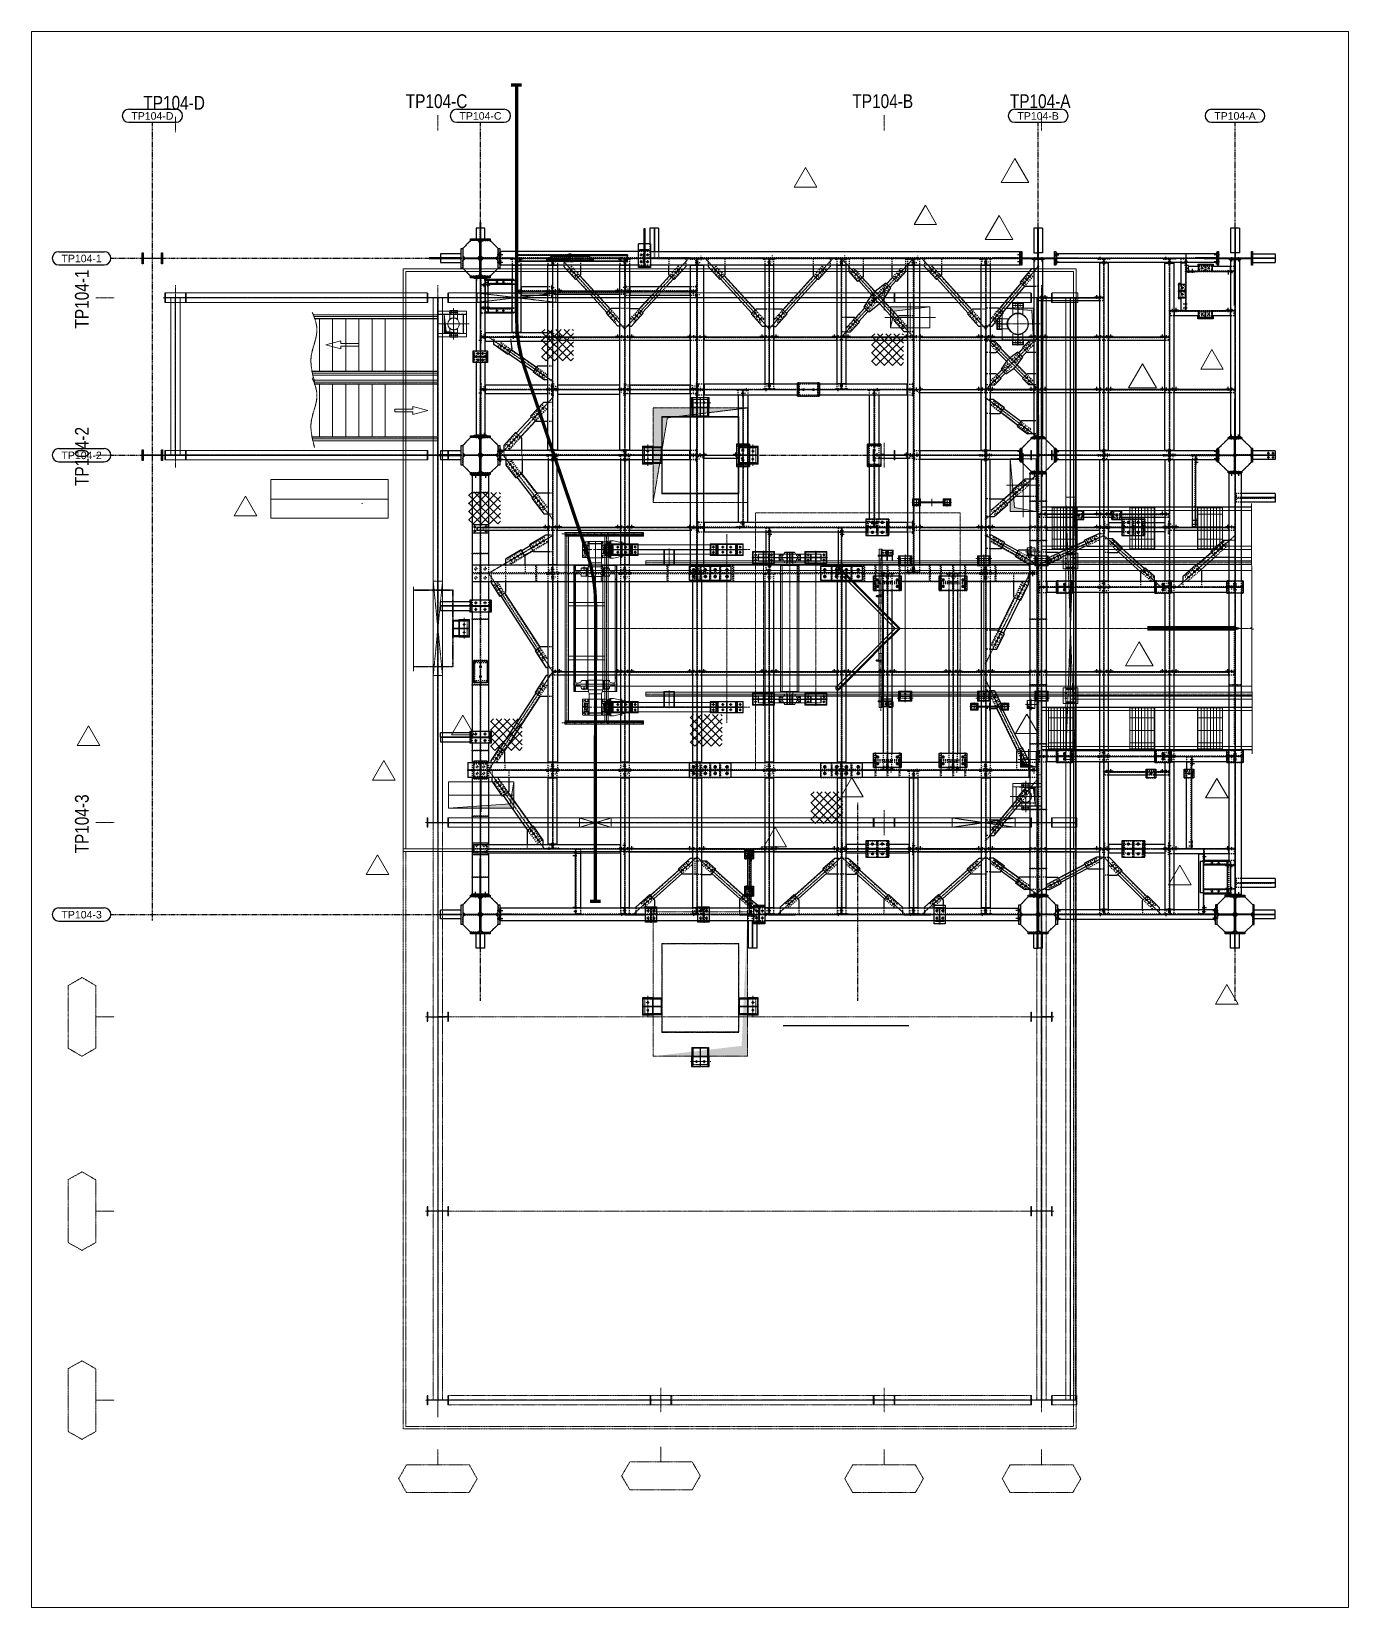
# Model space of a CAD drawing. Header units: inches. Extents: x 209270 to 234360, y -180214 to -150194.
import ezdxf
from ezdxf.enums import TextEntityAlignment as Align

# ---------------------------------------------------------------- set-up
doc = ezdxf.new("R2010")
doc.units = ezdxf.units.IN
doc.header["$LTSCALE"] = 10
doc.header["$MEASUREMENT"] = 0
for name, pattern in [('ACAD_ISO02W100', [15, 12, -3]), ('CENTER', [2, 1.25, -0.25, 0.25, -0.25]), ('CENTER2', [1.125, 0.75, -0.125, 0.125, -0.125]), ('DXK_LINE_DOT2', [3.9198, 1.9599, -1.9599]), ('DXK_LINE_DOT5', [7.8785, 2.979, -0.9799, 0.9799, -0.9799, 0.9799, -0.9799]), ('HIDDEN', [0.375, 0.25, -0.125]), ('PHANTOM', [2.5, 1.25, -0.25, 0.25, -0.25, 0.25, -0.25])]:
    doc.linetypes.add(name, pattern=pattern)
for name, color, linetype in [('$AUDIT_BAD_LAYER1', 7, 'Continuous'), ('_STR_0', 2, 'Continuous'), ('_STR_1', 2, 'Continuous'), ('_STR_10', 2, 'Continuous'), ('_STR_2', 2, 'Continuous'), ('_STR_4', 2, 'Continuous'), ('_STR_7', 2, 'Continuous'), ('C-ROAD-STAN', 11, 'Continuous')]:
    doc.layers.add(name, color=color, linetype=linetype)
for name, color, linetype, lineweight in [('adani logo', 7, 'Continuous', 15), ('All Bought', 110, 'Continuous', 9), ('AM_5', 3, 'Continuous', 0), ('AM_VIEWS', 1, 'Continuous', 0), ('Belt', 4, 'Continuous', 9), ('CEN', 1, 'CENTER', 9), ('CENETR LINE', 1, 'CENTER2', 9), ('CENTER', 1, 'CENTER', 9), ('CENTERLINE', 1, 'CENTER2', 9), ('Chute', 191, 'Continuous', 9), ('CIVIL', 6, 'Continuous', 9), ('DIM', 42, 'Continuous', 13), ('DIM.', 42, 'Continuous', 13), ('handrail', 11, 'FENCELINE1', 9), ('HIDDDEN', 3, 'HIDDEN', 9), ('HIDDEN', 3, 'HIDDEN', 9), ('hoist', 221, 'Continuous', 9), ('MAIN OBJECT', 2, 'Continuous', 18), ('OBJECT', 2, 'Continuous', 18), ('PANTHOM', 8, 'PHANTOM', 0), ('PHANTOM', 8, 'PHANTOM', 0), ('plumer block', 3, 'Continuous', 5), ('REV-B', 6, 'Continuous', 5), ('REV-C', 3, 'Continuous', 18), ('REV-F', 30, 'Continuous', 9), ('Sheeting', 4, 'Continuous', 0), ('STR25', 30, 'Continuous', 5), ('STRUC-25HD', 3, 'HIDDEN', 5), ('TEXT', 4, 'Continuous', 13)]:
    doc.layers.add(name, color=color, linetype=linetype, lineweight=lineweight)
doc.styles.add('Arial', font='arial.ttf', dxfattribs={"height": 0.2})
doc.styles.add('TEXT_350', font='arial.ttf', dxfattribs={"width": 0.8, "height": 3.5})
doc.linetypes.add('Amzigzag', pattern='A,0.0001,[136,arial.ttf,S=0.04,R=0,X=0,Y=0],-11', length=11.0001)
doc.linetypes.add('FENCELINE1', pattern='A,0.25,-0.1,[133,arial.ttf,S=0.1,R=0,X=-0.1,Y=0],-0.1,1', length=1.45)

msp = doc.modelspace()

# ---------------------------------------------------------------- texts
at = {"layer": 'TEXT', "style": 'TEXT_350', "width": 0.8}
for s, p in [('TP104-D', (211987, -151552, 0)), ('TP104-C', (216987, -151521, 0)), ('TP104-B', (225487, -151521, 0)), ('TP104-A', (228487, -151521, 0))]:
    msp.add_text(s, height=262.5, dxfattribs=at).set_placement(p, align=Align.MIDDLE)
for s, p in [('TP104-1', (210229, -155289, 0)), ('TP104-2', (210229, -158289, 0)), ('TP104-3', (210229, -165289, 0))]:
    msp.add_text(s, height=262.5, rotation=90, dxfattribs=at).set_placement(p, align=Align.MIDDLE)

# ---------------------------------------------------------------- blocks, each defined once
blk = doc.blocks.new('A$C426f7GU6TT')
at = {"layer": 'CEN'}
for p, q in [((-236, 0), (236, 0)), ((0, 236), (0, -236))]:
    blk.add_line(p, q, dxfattribs=at)
blk.add_circle((0, 0), 5, dxfattribs=at)
at = {"layer": 'MAIN OBJECT'}
blk.add_lwpolyline([(4, -180, 0.414214), (15, -190), (89, -190), (89, -205), (-89, -205), (-89, -190), (-15, -190, 0.414214), (-4, -180), (-4, 180, 0.414214), (-15, 190), (-89, 190), (-89, 205), (89, 205), (89, 190), (15, 190, 0.414214), (4, 180), (4, -180)], format="xyb", dxfattribs=at)
blk = doc.blocks.new('A$C89229f85')
at = {"layer": 'DIM'}
blk.add_lwpolyline([(0, 0, 0, 312, 0), (-542, 0, 125, 125, 0), (-2573, 0, 125, 125, 0)], format="xyseb", dxfattribs=at)
blk = doc.blocks.new('A$C2b8f591a')
at = {"layer": 'CEN'}
blk.add_line((0, 23, 0), (0, -313, 0), dxfattribs=at)
at = {"layer": 'HIDDDEN'}
for p, q in [((100, 0), (-100, 0)), ((-100, -85), (-100, 0)), ((-89, -290), (-89, 0)), ((89, -290), (89, 0)), ((100, -85), (100, 0))]:
    blk.add_line(p, q, dxfattribs=at)
at = {"layer": 'MAIN OBJECT'}
for p, q in [((-100, -290), (-100, -85)), ((-100, -290), (100, -290)), ((100, -290), (100, -85))]:
    blk.add_line(p, q, dxfattribs=at)
blk = doc.blocks.new('g.n')
at = {"color": 0, "ltscale": 3.5}
for p, q in [((5685, 3486), (5683, 3485)), ((5683, 3485), (5683, 3482)), ((5696, 3486), (5685, 3486)), ((5686, 3492), (5687, 3494)), ((5686, 3492), (5694, 3492)), ((5693, 3494), (5687, 3494)), ((5687, 3490), (5694, 3490)), ((5687, 3485), (5687, 3482)), ((5694, 3492), (5693, 3494)), ((5694, 3485), (5694, 3482)), ((5696, 3486), (5698, 3485)), ((5698, 3485), (5698, 3482))]:
    blk.add_line(p, q, dxfattribs=at)
blk.add_line((5683, 3482), (5698, 3482))
for centre, radius, start, end in [((5679, 3492), 7.7, 296.9902, 347.5722), ((5685, 3484), 2.09, 25.5915, 90), ((5688, 3491), 1.26, 172.0738, 233.491), ((5690, 3480), 6.59, 55.0397, 124.9603), ((5693, 3491), 1.26, 306.509, 7.9262), ((5701, 3492), 7.7, 192.4278, 243.0098), ((5696, 3484), 2.09, 90, 154.4085)]:
    blk.add_arc(centre, radius, start, end, dxfattribs=at)
blk = doc.blocks.new('A$C7d42b53c')
at = {"layer": 'All Bought'}
h = blk.add_hatch(color=5, dxfattribs=at)
h.dxf.hatch_style = 1
h.set_gradient(color1=(0, 0, 255), color2=(255, 255, 0), tint=1)
edge = h.paths.add_edge_path()
edge.add_ellipse((-150, 382), major_axis=(3.3, 0), ratio=0.55, start_angle=0, end_angle=360)
h = blk.add_hatch(dxfattribs=at)
h.set_pattern_fill('ANSI31', color=256, scale=1.1, angle=90)
h.set_pattern_definition([(135, (-66904.0787, -158575.442), (-2.46957043, -2.46957043), [])])
h.paths.add_polyline_path([(-37, 468), (-48, 468), (-48, 462), (-37, 462)])
h = blk.add_hatch(dxfattribs=at)
h.set_pattern_fill('ANSI31', color=256, scale=1.1, angle=90)
h.set_pattern_definition([(135, (-66873.2787, -158575.442), (-2.46957043, -2.46957043), [])])
h.paths.add_polyline_path([(64, 462), (75, 462), (75, 468), (64, 468)])
h = blk.add_hatch(color=5, dxfattribs=at)
h.dxf.hatch_style = 1
h.set_gradient(color1=(0, 0, 255), color2=(255, 255, 0), tint=1)
edge = h.paths.add_edge_path()
edge.add_ellipse((149, 382), major_axis=(-3.3, 0), ratio=0.55, start_angle=0, end_angle=360, ccw=False)
h = blk.add_hatch(color=5, dxfattribs=at)
h.dxf.hatch_style = 1
h.set_gradient(color1=(0, 0, 255), color2=(255, 255, 0), tint=1)
edge = h.paths.add_edge_path()
edge.add_ellipse((-150, 138), major_axis=(3.3, 0), ratio=0.55, start_angle=0, end_angle=360, ccw=False)
h = blk.add_hatch(color=5, dxfattribs=at)
h.dxf.hatch_style = 1
h.set_gradient(color1=(0, 0, 255), color2=(255, 255, 0), tint=1)
edge = h.paths.add_edge_path()
edge.add_ellipse((149, 138), major_axis=(-3.3, 0), ratio=0.55, start_angle=0, end_angle=360)
for p, q in [((-155, 116), (-155, 404)), ((-153, 404), (-155, 404)), ((-155, 380), (155, 380)), ((-153, 381), (-154, 381)), ((-146, 404), (-153, 404)), ((-146, 384), (-153, 384)), ((-153, 381), (-153, 384)), ((-150, 500), (-150, 438)), ((-150, 404), (-150, 438)), ((-144, 405), (-150, 405)), ((-146, 380), (-146, 384)), ((-104, 380), (-146, 380)), ((-144, 393), (-146, 404)), ((-144, 505), (-134, 505)), ((-142, 394), (-144, 405)), ((-133, 393), (-144, 393)), ((-134, 394), (-142, 394)), ((-132, 404), (-133, 393)), ((-123, 404), (-132, 404)), ((-122, 393), (-123, 404)), ((-111, 393), (-122, 393)), ((-121, 505), (7, 505)), ((-113, 394), (-121, 394)), ((-111, 405), (-113, 394)), ((-106, 405), (-111, 405)), ((-110, 404), (-111, 393)), ((-104, 404), (-110, 404)), ((-106, 457), (-106, 404)), ((-104, 404), (-104, 380)), ((-87, 474), (-89, 474)), ((-80, 380), (-80, 467)), ((-48, 463), (-76, 463)), ((-40, 426), (-75, 426)), ((-75, 426), (-75, 380)), ((-32, 402), (-75, 402)), ((-75, 402), (-73, 402)), ((-75, 402), (-74, 401)), ((72, 380), (-75, 380)), ((-34, 401), (-74, 401)), ((-40, 430), (-72, 430)), ((-43, 469), (-48, 469)), ((-48, 469), (-48, 463)), ((13, 468), (-48, 468)), ((-48, 463), (-48, 430)), ((-40, 430), (-47, 442)), ((-44, 442), (-47, 442)), ((-37, 430), (-44, 442)), ((-43, 468), (-43, 469)), ((-40, 430), (-40, 402)), ((-37, 465), (-37, 402)), ((-37, 449), (-30, 443)), ((60, 468), (-34, 468)), ((-32, 402), (-34, 401)), ((71, 406), (-32, 402)), ((-30, 443), (-27, 417)), ((5, 453), (9, 421)), ((18, 421), (9, 421)), ((75, 468), (13, 468)), ((21, 453), (18, 421)), ((19, 505), (144, 505)), ((56, 443), (54, 417)), ((64, 449), (56, 443)), ((64, 465), (64, 405)), ((75, 469), (69, 469)), ((69, 469), (69, 468)), ((71, 406), (72, 380)), ((75, 463), (75, 469)), ((89, 463), (75, 463)), ((75, 463), (75, 380)), ((104, 404), (104, 380)), ((104, 404), (110, 404)), ((104, 380), (146, 380)), ((106, 404), (106, 446)), ((111, 405), (106, 405)), ((110, 404), (111, 393)), ((113, 394), (111, 405)), ((111, 393), (122, 393)), ((121, 394), (113, 394)), ((123, 405), (121, 394)), ((122, 393), (123, 404)), ((132, 405), (123, 405)), ((123, 404), (132, 404)), ((134, 394), (132, 405)), ((132, 404), (133, 393)), ((133, 393), (144, 393)), ((142, 394), (134, 394)), ((144, 405), (142, 394)), ((149, 405), (144, 405)), ((144, 393), (145, 404)), ((145, 404), (153, 404)), ((146, 380), (146, 384)), ((146, 384), (153, 384)), ((149, 500), (149, 438)), ((149, 438), (149, 404)), ((153, 404), (155, 404)), ((153, 381), (153, 384)), ((153, 381), (154, 381)), ((155, 116), (155, 404)), ((155, 140), (-155, 140)), ((-146, 116), (-155, 116)), ((-153, 139), (-154, 139)), ((-153, 139), (-153, 136)), ((-146, 136), (-153, 136)), ((-153, 44), (-153, 26)), ((-135, 36), (-153, 35)), ((-150, 68), (-150, 115)), ((-150, 115), (-144, 115)), ((-141, 8), (-149, 66)), ((-149, 66), (-149, 50)), ((-142, 50), (-147, 50)), ((-135, 21), (-147, 21)), ((-146, 140), (-146, 136)), ((-104, 140), (-146, 140)), ((-144, 127), (-146, 116)), ((-135, 36), (-145, 15)), ((-133, 127), (-144, 127)), ((-144, 115), (-142, 126)), ((-142, 126), (-134, 126)), ((-140, 0), (-140, 6)), ((140, 0), (-140, 0)), ((-134, 126), (-132, 115)), ((-132, 116), (-133, 127)), ((-123, 116), (-132, 116)), ((-132, 115), (-123, 115)), ((-122, 127), (-123, 116)), ((-123, 115), (-121, 126)), ((-111, 127), (-122, 127)), ((-121, 126), (-113, 126)), ((-113, 126), (-111, 115)), ((-110, 116), (-111, 127)), ((-111, 115), (-106, 115)), ((-104, 116), (-110, 116)), ((-106, 116), (-106, 39)), ((-104, 116), (-104, 140)), ((-89, 22), (-87, 22)), ((-80, 42), (-80, 140)), ((-80, 29), (-80, 42)), ((-75, 84), (-75, 140)), ((-75, 84), (-75, 140)), ((72, 140), (-75, 140)), ((-75, 118), (-74, 119)), ((-32, 118), (-75, 118)), ((-75, 118), (-73, 118)), ((-40, 84), (-75, 84)), ((-75, 48), (-48, 48)), ((-34, 119), (-74, 119)), ((-40, 80), (-72, 80)), ((-48, 80), (-48, 48)), ((-48, 48), (-48, 41)), ((-48, 41), (-43, 41)), ((-40, 80), (-47, 68)), ((-44, 68), (-47, 68)), ((-37, 80), (-44, 68)), ((-43, 41), (-43, 42)), ((-43, 42), (69, 42)), ((-40, 80), (-40, 118)), ((-37, 45), (-37, 118)), ((-37, 61), (-30, 67)), ((-32, 118), (-34, 119)), ((-32, 118), (-34, 119)), ((60, 42), (-34, 42)), ((71, 114), (-32, 118)), ((71, 114), (-32, 118)), ((-30, 67), (-27, 93)), ((5, 57), (9, 89)), ((18, 89), (9, 89)), ((21, 57), (18, 89)), ((56, 67), (54, 93)), ((64, 61), (56, 67)), ((64, 45), (64, 115)), ((69, 42), (69, 41)), ((69, 41), (75, 41)), ((71, 114), (72, 140)), ((71, 114), (72, 140)), ((75, 140), (75, 48)), ((75, 41), (75, 48)), ((75, 48), (89, 48)), ((104, 140), (146, 140)), ((104, 116), (104, 140)), ((104, 116), (110, 116)), ((106, 64), (106, 116)), ((106, 115), (111, 115)), ((110, 116), (111, 127)), ((111, 127), (122, 127)), ((111, 115), (113, 126)), ((113, 126), (121, 126)), ((121, 126), (123, 115)), ((122, 127), (123, 116)), ((123, 116), (132, 116)), ((123, 115), (132, 115)), ((132, 116), (133, 127)), ((132, 115), (134, 126)), ((133, 127), (144, 127)), ((134, 126), (142, 126)), ((140, 6), (140, 0)), ((149, 66), (141, 8)), ((142, 126), (144, 115)), ((144, 127), (145, 116)), ((144, 115), (149, 115)), ((145, 116), (155, 116)), ((146, 140), (146, 136)), ((146, 136), (153, 136)), ((149, 116), (149, 68)), ((153, 139), (153, 136)), ((153, 139), (154, 139))]:
    blk.add_line(p, q, dxfattribs=at)
at = {"layer": 'All Bought', "ltscale": 3.43245}
for p, q in [((-127, 461), (-127, 457)), ((127, 457), (127, 461))]:
    blk.add_line(p, q, dxfattribs=at)
at = {"layer": 'All Bought', "ltscale": 26.877386}
for p, q in [((6, 468), (6, 505)), ((7, 468), (7, 505)), ((19, 468), (19, 505)), ((20, 505), (20, 468))]:
    blk.add_line(p, q, dxfattribs=at)
at = {"layer": 'All Bought', "ltscale": 50}
for p, q in [((-142, 50), (-135, 50)), ((-135, 50), (-135, 36))]:
    blk.add_line(p, q, dxfattribs=at)
at = {"layer": 'All Bought'}
for points in [[(-37, 468), (-48, 468), (-48, 462), (-37, 462)], [(64, 468), (75, 468), (75, 462), (64, 462)]]:
    blk.add_lwpolyline(points, close=True, dxfattribs=at)
for centre, radius, start, end in [((-154, 381), 0.66, 180, 270), ((-72, 426), 3.3, 90, 180), ((-34, 465), 3.3, 90, 180), ((-18, 492), 75.8, 254.9007, 290.253), ((13, 355), 98.2, 63.9134, 116.0866), ((44, 492), 75.8, 249.747, 285.0993), ((60, 465), 3.3, 0, 90), ((154, 381), 0.66, 270, 0), ((-154, 139), 0.66, 90, 180), ((-148, 45), 4.91, 85.1491, 187.4661), ((-143, 43), 9.68, 135.685, 229.3917), ((-144, 29), 8.71, 128.6442, 238.4927), ((-147, 26), 5.5, 180.4137, 272.2015), ((-144, 68), 5.5, 180, 204.6417), ((-143, 6), 2.2, 180, 260.4059), ((-143, 1), 2.79, 6.3737, 108.57), ((-146, 6), 5.5, 0, 24.6417), ((-89, 39), 16.5, 180, 270), ((-87, 29), 6.6, 270, 0), ((-75, 42), 5.5, 90, 180), ((-72, 84), 3.3, 180, 270), ((-18, 18), 75.8, 69.747, 105.0993), ((-34, 45), 3.3, 180, 270), ((-34, 45), 3.3, 180, 270), ((13, 155), 98.2, 243.9134, 296.0866), ((44, 18), 75.8, 74.9007, 110.253), ((60, 45), 3.3, 270, 0), ((89, 64), 16.5, 270, 0), ((145, 6), 5.5, 155.3583, 180), ((144, 68), 5.5, 335.3583, 0), ((154, 139), 0.66, 0, 90)]:
    blk.add_arc(centre, radius, start, end, dxfattribs=at)
for centre, major_axis in [((-150, 382), (3.3, 0)), ((149, 138), (-3.3, 0))]:
    blk.add_ellipse(centre, major_axis=major_axis, ratio=0.55, dxfattribs=at)
at = {"layer": 'All Bought', "extrusion": (0, 0, -1)}
for centre, major_axis, start_param, end_param in [((-128, 500), (-22, 0), 0, 0.003073), ((-128, 505), (-16.7, 0), 4.712389, 6.287425), ((-128, 505), (6.29, 0), 0.011262, 3.130331), ((13, 505), (6.29, 0), 0.011262, 3.130331), ((128, 500), (22, 0), 6.28011, 6.283183)]:
    blk.add_ellipse(centre, major_axis=major_axis, ratio=0.000622, start_param=start_param, end_param=end_param, dxfattribs=at)
at = {"layer": 'All Bought', "ltscale": 0.090823, "extrusion": (0, 0, -1)}
for centre, major_axis in [((-128, 505), (-6.29, 0)), ((-128, 505), (6.29, 0)), ((13, 505), (-6.29, 0)), ((13, 505), (6.29, 0))]:
    blk.add_ellipse(centre, major_axis=major_axis, ratio=0.000622, start_param=6.271924, end_param=6.294447, dxfattribs=at)
at = {"layer": 'All Bought', "ltscale": 1.578308, "extrusion": (0, 0, -1)}
blk.add_ellipse((-128, 394), major_axis=(7.24, 0), ratio=0.000622, start_param=0.242578, end_param=0.582696, dxfattribs=at)
at = {"layer": 'All Bought', "extrusion": (0, 0, -1)}
for centre, major_axis in [((149, 382), (-3.3, 0)), ((-150, 138), (3.3, 0))]:
    blk.add_ellipse(centre, major_axis=major_axis, ratio=0.55, dxfattribs=at)
at = {"layer": 'All Bought'}
for points, knots in [([(-144, 505), (-145, 505), (-146, 505), (-147, 504), (-147, 504), (-148, 504), (-148, 503), (-149, 502), (-149, 502), (-149, 501), (-150, 500), (-150, 500)], [0, 0, 0, 0, 0.1054269, 0.1054269, 0.2432705, 0.2432705, 0.3965866, 0.3965866, 0.5495154, 0.5495154, 0.6784358, 0.6784358, 0.6784358, 0.6784358]), ([(-150, 500), (-150, 500), (-149, 500), (-149, 501), (-149, 501), (-149, 502), (-149, 502), (-148, 503), (-148, 503), (-148, 504), (-147, 504), (-147, 504), (-147, 504), (-146, 505), (-146, 505), (-145, 505), (-145, 505), (-144, 505)], [0, 0, 0, 0, 0.0888576, 0.0888576, 0.1777152, 0.1777152, 0.2665731, 0.2665731, 0.3554311, 0.3554311, 0.4442894, 0.4442894, 0.5331477, 0.5331477, 0.6220064, 0.6220064, 0.7108651, 0.7108651, 0.7108651, 0.7108651]), ([(-150, 438), (-150, 438), (-150, 438), (-150, 438), (-150, 438), (-150, 438)], [-0.001174289, -0.001174289, -0.001174289, -0.001174289, -0.000650113, -0.000650113, 0, 0, 0, 0]), ([(-134, 394), (-133, 394), (-133, 394), (-133, 396), (-133, 396), (-133, 398), (-133, 399), (-132, 401), (-132, 403), (-132, 405)], [2.3836015, 2.3836015, 2.3836015, 2.3836015, 2.4838288, 2.4838288, 2.7150976, 2.7150976, 2.9463663, 2.9463663, 3.3713346, 3.3713346, 3.3713346, 3.3713346]), ([(-132, 405), (-131, 405), (-131, 405), (-129, 405), (-128, 405), (-128, 405), (-127, 405), (-126, 405), (-124, 405), (-124, 405), (-123, 405)], [-0.424669, -0.424669, -0.424669, -0.424669, -0.2155926, -0.2155926, 0, 0, 0, 0.2155926, 0.2155926, 0.424669, 0.424669, 0.424669, 0.424669]), ([(-123, 405), (-123, 403), (-123, 401), (-122, 399), (-122, 398), (-122, 396), (-122, 396), (-122, 394), (-122, 394), (-121, 394)], [0.9626443, 0.9626443, 0.9626443, 0.9626443, 1.3876126, 1.3876126, 1.6188814, 1.6188814, 1.8501501, 1.8501501, 1.9503774, 1.9503774, 1.9503774, 1.9503774]), ([(-121, 394), (-121, 394), (-121, 394), (-121, 394), (-121, 394), (-121, 394)], [0.7077487, 0.7077487, 0.7077487, 0.7077487, 0.8623955, 0.8623955, 0.8624667, 0.8624667, 0.8624667, 0.8624667]), ([(-89, 474), (-90, 474), (-91, 473), (-93, 473), (-94, 473), (-96, 472), (-97, 471), (-99, 470), (-100, 469), (-101, 468), (-102, 467), (-103, 465), (-104, 464), (-105, 462), (-105, 461), (-105, 459), (-106, 458), (-106, 457)], [0, 0, 0, 0, 0.27768, 0.27768, 0.555361, 0.555361, 0.833041, 0.833041, 1.110722, 1.110722, 1.388402, 1.388402, 1.666083, 1.666083, 1.943763, 1.943763, 2.221444, 2.221444, 2.221444, 2.221444]), ([(-80, 467), (-80, 467), (-80, 468), (-81, 469), (-81, 469), (-81, 470), (-81, 470), (-82, 471), (-82, 471), (-83, 472), (-83, 472), (-84, 473), (-84, 473), (-85, 473), (-85, 473), (-86, 473), (-86, 474), (-87, 474)], [-0.8885776, -0.8885776, -0.8885776, -0.8885776, -0.7775054, -0.7775054, -0.6664332, -0.6664332, -0.555361, -0.555361, -0.4442888, -0.4442888, -0.3332166, -0.3332166, -0.2221444, -0.2221444, -0.1110722, -0.1110722, 0, 0, 0, 0]), ([(-76, 463), (-76, 463), (-76, 463), (-77, 463), (-77, 463), (-78, 463), (-78, 463), (-79, 463), (-79, 464), (-79, 464), (-79, 464), (-80, 465), (-80, 465), (-80, 465), (-80, 466), (-80, 466), (-80, 467), (-80, 467)], [1.1847701, 1.1847701, 1.1847701, 1.1847701, 1.2588182, 1.2588182, 1.3328664, 1.3328664, 1.4069145, 1.4069145, 1.4809626, 1.4809626, 1.5550108, 1.5550108, 1.6290589, 1.6290589, 1.703107, 1.703107, 1.7771552, 1.7771552, 1.7771552, 1.7771552]), ([(106, 446), (106, 447), (105, 448), (105, 450), (105, 451), (104, 453), (103, 454), (102, 456), (101, 457), (100, 458), (99, 459), (97, 460), (96, 461), (94, 462), (93, 462), (91, 462), (90, 463), (89, 463)], [-2.221444, -2.221444, -2.221444, -2.221444, -1.943763, -1.943763, -1.666083, -1.666083, -1.388402, -1.388402, -1.110722, -1.110722, -0.833041, -0.833041, -0.555361, -0.555361, -0.27768, -0.27768, 0, 0, 0, 0]), ([(144, 505), (145, 505), (145, 505), (146, 505), (146, 505), (147, 504), (147, 504), (147, 504), (148, 504), (148, 503), (148, 503), (149, 502), (149, 502), (149, 501), (149, 501), (149, 500), (149, 500), (149, 500)], [-0.7108651, -0.7108651, -0.7108651, -0.7108651, -0.6220064, -0.6220064, -0.5331477, -0.5331477, -0.4442894, -0.4442894, -0.3554311, -0.3554311, -0.2665731, -0.2665731, -0.1777152, -0.1777152, -0.0888576, -0.0888576, 0, 0, 0, 0]), ([(149, 500), (149, 500), (149, 501), (149, 502), (149, 502), (148, 503), (148, 504), (147, 504), (146, 505), (145, 505), (145, 505), (145, 505)], [0, 0, 0, 0, 0.1556608, 0.1556608, 0.3085095, 0.3085095, 0.461459, 0.461459, 0.6144001, 0.6144001, 0.6781392, 0.6781392, 0.6781392, 0.6781392]), ([(149, 438), (149, 438), (149, 438), (149, 438), (149, 438), (149, 438)], [-0.001174289, -0.001174289, -0.001174289, -0.001174289, -0.000524176, -0.000524176, 0, 0, 0, 0]), ([(-146, 6), (-146, 6), (-146, 6), (-146, 6), (-146, 7), (-146, 9), (-146, 11), (-146, 15), (-146, 17), (-146, 19)], [13.151276, 13.151276, 13.151276, 13.151276, 13.584275, 13.584275, 14.127648, 14.127648, 15.21439, 15.21439, 15.830404, 15.830404, 15.830404, 15.830404]), ([(-104, 33), (-105, 33), (-105, 34), (-105, 34), (-105, 35), (-105, 36), (-105, 36), (-105, 36), (-105, 37), (-105, 37), (-105, 37), (-105, 37), (-105, 37), (-105, 37), (-105, 37), (-105, 37), (-105, 38), (-106, 38), (-106, 38), (-106, 39)], [-0.6807062, -0.6807062, -0.6807062, -0.6807062, -0.5764375, -0.5764375, -0.439189, -0.439189, -0.3543908, -0.3543908, -0.3166647, -0.3166647, -0.2959985, -0.2959985, -0.2786915, -0.2786915, -0.2582719, -0.2582719, -0.2216449, -0.2216449, -0.1292037, -0.1292037, -0.1292037, -0.1292037])]:
    blk.add_open_spline(points, degree=3, knots=knots, dxfattribs=at)
for points in [[(-150, 438), (-150, 438), (-150, 438), (-150, 438)], [(149, 438), (149, 438), (149, 438), (149, 438)]]:
    blk.add_open_spline(points, degree=3, dxfattribs=at)
for points, weights in [([(-150, 438), (-150, 468), (-150, 500)], [0.999999999634, 0.999999597681, 1]), ([(149, 500), (149, 468), (149, 438)], [1, 0.999999598847, 0.999999999635])]:
    blk.add_rational_spline(points, weights, degree=2, dxfattribs=at)
at = {"layer": 'All Bought', "ltscale": 14.638486}
blk.add_open_spline([(-141, 447), (-142, 447), (-142, 447), (-144, 447), (-145, 446), (-147, 445), (-147, 445), (-148, 443), (-149, 442), (-149, 440), (-150, 439), (-150, 438)], degree=3, knots=[-2.464093, -2.464093, -2.464093, -2.464093, -2.121741, -2.121741, -1.581706, -1.581706, -1.150319, -1.150319, -0.575156, -0.575156, -0.001138, -0.001138, -0.001138, -0.001138], dxfattribs=at)
at = {"layer": 'All Bought', "ltscale": 0.013366}
for points in [[(-150, 438), (-150, 438), (-150, 438), (-150, 438)], [(149, 438), (149, 438), (149, 438), (149, 438)]]:
    blk.add_open_spline(points, degree=3, dxfattribs=at)
at = {"layer": 'All Bought', "ltscale": 3.937527}
for points, knots in [([(-135, 447), (-136, 447), (-137, 447), (-139, 447), (-140, 447), (-141, 447)], [-0.6913466, -0.6913466, -0.6913466, -0.6913466, -0.3456733, -0.3456733, 0, 0, 0, 0]), ([(141, 447), (140, 447), (139, 447), (137, 447), (136, 447), (135, 447)], [0, 0, 0, 0, 0.3456733, 0.3456733, 0.6913466, 0.6913466, 0.6913466, 0.6913466])]:
    blk.add_open_spline(points, degree=3, knots=knots, dxfattribs=at)
at = {"layer": 'All Bought', "ltscale": 7.97493}
blk.add_open_spline([(-128, 455), (-128, 454), (-128, 453), (-129, 450), (-130, 449), (-132, 447), (-133, 447), (-135, 447), (-135, 447), (-135, 447)], degree=3, knots=[-1.271154, -1.271154, -1.271154, -1.271154, -0.991177, -0.991177, -0.543213, -0.543213, -0.160187, -0.160187, 0, 0, 0, 0], dxfattribs=at)
at = {"layer": 'All Bought', "ltscale": 1.369994}
for points in [[(-127, 457), (-127, 456), (-127, 456), (-127, 455), (-127, 455), (-128, 455)], [(128, 455), (127, 455), (127, 455), (127, 456), (127, 456), (127, 457)]]:
    blk.add_open_spline(points, degree=3, knots=[0, 0, 0, 0, 0.0971084, 0.0971084, 0.1942169, 0.1942169, 0.1942169, 0.1942169], dxfattribs=at)
at = {"layer": 'All Bought', "ltscale": 30.627644}
blk.add_open_spline([(-93, 499), (-95, 499), (-98, 498), (-104, 496), (-108, 495), (-114, 490), (-116, 488), (-121, 482), (-124, 478), (-127, 469), (-127, 465), (-127, 461)], degree=3, knots=[0, 0, 0, 0, 0.671585, 0.671585, 1.74612, 1.74612, 2.686051, 2.686051, 3.917924, 3.917924, 5.127766, 5.127766, 5.127766, 5.127766], dxfattribs=at)
at = {"layer": 'All Bought', "ltscale": 5.160894}
for points in [[(-85, 500), (-88, 499), (-90, 499), (-93, 499)], [(93, 499), (90, 499), (88, 499), (85, 500)]]:
    blk.add_open_spline(points, degree=3, dxfattribs=at)
at = {"layer": 'All Bought', "ltscale": 28.138302}
blk.add_open_spline([(85, 500), (79, 500), (63, 501), (32, 502), (16, 502), (-10, 502), (-20, 502), (-39, 502), (-49, 501), (-71, 501), (-77, 500), (-85, 500)], degree=3, knots=[0, 0, 0, 0, 4.323377, 4.323377, 8.646753, 8.646753, 11.307839, 11.307839, 13.968924, 13.968924, 17.293507, 17.293507, 17.293507, 17.293507], dxfattribs=at)
at = {"layer": 'All Bought'}
for points, weights, knots in [([(7, 505), (7, 494), (7, 483), (7, 472), (7, 472), (7, 472), (7, 472), (7, 471), (7, 469), (7, 468)], [0.999999994503, 0.999999111285, 0.999999110427, 0.999999991929, 0.999999991929, 0.999999991929, 0.999999991929, 0.999999991929, 0.999999991929, 0.999999991929], [0.006199, 0.006199, 0.006199, 0.006199, 3.000001, 3.000001, 3.000001, 3.017821, 3.017821, 3.017821, 3.360084, 3.360084, 3.360084, 3.360084]), ([(19, 468), (19, 469), (19, 471), (19, 472), (19, 472), (19, 472), (19, 472), (19, 483), (19, 494), (19, 505)], [1, 1, 1, 1, 1, 1, 1, 0.999999119112, 0.999999119162, 1.00000000015], [-0.352362, -0.352362, -0.352362, -0.352362, -0.010865, -0.010865, -0.010865, 0.009109, 0.009109, 0.009109, 3.000172, 3.000172, 3.000172, 3.000172])]:
    blk.add_rational_spline(points, weights, degree=3, knots=knots, dxfattribs=at)
at = {"layer": 'All Bought', "ltscale": 30.627657}
blk.add_open_spline([(127, 461), (127, 463), (127, 466), (126, 472), (124, 476), (121, 483), (118, 486), (113, 491), (109, 494), (101, 497), (97, 498), (93, 499)], degree=3, knots=[0, 0, 0, 0, 0.698426, 0.698426, 1.815907, 1.815907, 2.783318, 2.783318, 3.949449, 3.949449, 5.127761, 5.127761, 5.127761, 5.127761], dxfattribs=at)
at = {"layer": 'All Bought', "ltscale": 7.975439}
blk.add_open_spline([(135, 447), (135, 447), (135, 447), (133, 447), (133, 447), (131, 448), (130, 449), (129, 450), (128, 451), (128, 453), (128, 454), (128, 455)], degree=3, knots=[0, 0, 0, 0, 0.170665, 0.170665, 0.44373, 0.44373, 0.748006, 0.748006, 1.080877, 1.080877, 1.271144, 1.271144, 1.271144, 1.271144], dxfattribs=at)
at = {"layer": 'All Bought', "ltscale": 14.63816}
blk.add_open_spline([(149, 438), (149, 439), (149, 440), (149, 442), (148, 443), (147, 444), (147, 445), (146, 446), (143, 447), (142, 447), (141, 447)], degree=3, knots=[-2.462956, -2.462956, -2.462956, -2.462956, -1.850033, -1.850033, -1.233355, -1.233355, -1.233355, -0.556614, -0.556614, 0, 0, 0, 0], dxfattribs=at)
at = {"layer": 'CENETR LINE', "ltscale": 24.192183}
for p, q in [((0, 510), (0, 0)), ((-155, 260), (155, 260))]:
    blk.add_line(p, q, dxfattribs=at)
at = {"layer": 'All Bought', "xscale": -1.1, "yscale": 1.1, "zscale": 1.1}
blk.add_blockref('g.n', (6273, -3354), dxfattribs=at)
blk = doc.blocks.new('A$VNI7697676')
at = {"layer": 'All Bought'}
for p, q in [((-115, 1615), (-120, 1610)), ((-120, 1610), (-120, 1246)), ((0, 1615), (-115, 1615)), ((0, 1615), (0, -1615)), ((0, 1615), (115, 1615)), ((115, 1615), (120, 1610)), ((120, 1610), (120, 1246)), ((-140, 1172), (-120, 1245)), ((-120, 1246), (0, 1246)), ((120, 1246), (0, 1246)), ((140, 1172), (120, 1245)), ((-421, 1060), (425, 1060)), ((-412, 1200), (-132, 1200)), ((-412, 1200), (-412, 0)), ((-400, 1200), (-400, 952)), ((-383, 940), (-400, 952)), ((-383, 935), (-400, 923)), ((-400, 923), (-400, 0)), ((-383, 940), (-378, 940)), ((-383, 935), (-378, 935)), ((-378, 1200), (-378, 1104)), ((-378, 940), (-378, 1016)), ((-378, 940), (-378, 935)), ((-378, 935), (-378, 0)), ((-349, 1079), (-287, 1087)), ((-349, 1041), (-287, 1033)), ((-270, 1135), (-270, 1107)), ((-270, 1004), (-270, 1013)), ((-172, 994), (-260, 994)), ((-255, 1150), (-255, 1155)), ((-255, 1155), (-141, 1155)), ((-141, 1150), (-255, 1150)), ((-224, 1162), (-223, 1162)), ((-224, 1162), (-224, 1158)), ((-224, 1158), (-222, 1158)), ((-208, 1157), (-224, 1157)), ((-224, 1157), (-224, 1155)), ((-224, 1155), (-208, 1155)), ((-210, 1162), (-223, 1162)), ((-222, 1158), (-222, 1157)), ((-222, 1158), (-210, 1158)), ((-210, 1157), (-222, 1157)), ((-220, 1162), (-220, 1158)), ((-219, 1155), (-220, 1155)), ((-220, 1155), (-220, 1132)), ((-220, 1155), (-212, 1155)), ((-216, 1128), (-220, 1132)), ((-220, 1132), (-212, 1132)), ((-219, 1155), (-219, 1131)), ((-219, 1131), (-213, 1131)), ((-216, 1179), (-216, 1109)), ((-216, 1155), (-216, 1157)), ((-212, 1132), (-216, 1128)), ((-213, 1155), (-213, 1131)), ((-213, 1155), (-212, 1155)), ((-212, 1162), (-212, 1158)), ((-212, 1155), (-212, 1132)), ((-209, 1162), (-210, 1162)), ((-210, 1158), (-210, 1157)), ((-210, 1158), (-209, 1158)), ((-209, 1162), (-209, 1158)), ((-208, 1155), (-208, 1157)), ((-178, 1150), (-178, 999)), ((-178, 1108), (-178, 1012)), ((-178, 1108), (-175, 1108)), ((-178, 1012), (-175, 1012)), ((-172, 999), (-178, 999)), ((-176, 1116), (-176, 1114)), ((-176, 1116), (-140, 1116)), ((-169, 1078), (-176, 1114)), ((-168, 1072), (-175, 1108)), ((-168, 1048), (-175, 1012)), ((-175, 1009), (-169, 1042)), ((-175, 1004), (-175, 1009)), ((-175, 1004), (-140, 1004)), ((-172, 1097), (-173, 1096)), ((-172, 994), (-172, 999)), ((-172, 999), (-140, 999)), ((-172, 994), (-140, 994)), ((-156, 1135), (-170, 1135)), ((-170, 1116), (-170, 1135)), ((-169, 1078), (-166, 1078)), ((-169, 1042), (-166, 1042)), ((-168, 1072), (-168, 1070)), ((-168, 1070), (-140, 1070)), ((-168, 1050), (-168, 1070)), ((-168, 1048), (-168, 1050)), ((-168, 1050), (-140, 1050)), ((-168, 1004), (-168, 1042)), ((-166, 1016), (-166, 1116)), ((-166, 1078), (-166, 1101)), ((-166, 1004), (-166, 1042)), ((-166, 1016), (-165, 1015)), ((-166, 1016), (-146, 1016)), ((-165, 1124), (-165, 1135)), ((-165, 1124), (-156, 1124)), ((-156, 1119), (-165, 1124)), ((-165, 1079), (-165, 1116)), ((-165, 1015), (-165, 1079)), ((-148, 1015), (-165, 1015)), ((-160, 1124), (-160, 1135)), ((-156, 1142), (-156, 997)), ((-156, 1135), (-143, 1135)), ((-148, 1124), (-156, 1124)), ((-156, 1119), (-148, 1124)), ((-153, 1124), (-153, 1135)), ((-148, 1124), (-148, 1135)), ((-148, 1079), (-148, 1116)), ((-148, 1015), (-148, 1079)), ((-146, 1016), (-148, 1015)), ((-146, 1004), (-146, 1116)), ((-146, 1078), (-140, 1078)), ((-146, 1050), (-146, 1070)), ((-146, 1042), (-140, 1042)), ((-146, 1004), (-146, 1042)), ((-143, 1116), (-143, 1135)), ((-142, 987), (-142, 0)), ((-142, 987), (0, 987)), ((-141, 1155), (-140, 1155)), ((-141, 1155), (-141, 1150)), ((-141, 1150), (-140, 1150)), ((-140, 1170), (-140, 989)), ((-140, 1170), (0, 1170)), ((-140, 1116), (-140, 1078)), ((-140, 1070), (-140, 1050)), ((-140, 1070), (-140, 1050)), ((-140, 1004), (-140, 1042)), ((0, 989), (-140, 989)), ((140, 1170), (0, 1170)), ((0, 989), (140, 989)), ((142, 987), (0, 987)), ((412, 1200), (132, 1200)), ((140, 1170), (140, 989)), ((141, 1155), (140, 1155)), ((141, 1150), (140, 1150)), ((140, 1116), (140, 1078)), ((176, 1116), (140, 1116)), ((146, 1078), (140, 1078)), ((140, 1070), (140, 1050)), ((140, 1070), (140, 1050)), ((168, 1070), (140, 1070)), ((168, 1050), (140, 1050)), ((140, 1004), (140, 1042)), ((146, 1042), (140, 1042)), ((175, 1004), (140, 1004)), ((172, 999), (140, 999)), ((172, 994), (140, 994)), ((255, 1155), (141, 1155)), ((141, 1155), (141, 1150)), ((141, 1150), (255, 1150)), ((142, 987), (142, 0)), ((156, 1135), (143, 1135)), ((143, 1116), (143, 1135)), ((146, 1004), (146, 1116)), ((146, 1050), (146, 1070)), ((146, 1004), (146, 1042)), ((146, 1016), (148, 1015)), ((166, 1016), (146, 1016)), ((148, 1124), (148, 1135)), ((148, 1124), (156, 1124)), ((156, 1119), (148, 1124)), ((148, 1079), (148, 1116)), ((148, 1015), (148, 1079)), ((148, 1015), (165, 1015)), ((153, 1124), (153, 1135)), ((156, 1142), (156, 997)), ((156, 1135), (170, 1135)), ((165, 1124), (156, 1124)), ((156, 1119), (165, 1124)), ((160, 1124), (160, 1135)), ((165, 1124), (165, 1135)), ((165, 1079), (165, 1116)), ((165, 1015), (165, 1079)), ((166, 1016), (165, 1015)), ((166, 1016), (166, 1116)), ((166, 1078), (166, 1101)), ((169, 1078), (166, 1078)), ((166, 1004), (166, 1042)), ((169, 1042), (166, 1042)), ((168, 1072), (175, 1108)), ((168, 1072), (168, 1070)), ((168, 1050), (168, 1070)), ((168, 1048), (168, 1050)), ((168, 1048), (175, 1012)), ((168, 1004), (168, 1042)), ((169, 1078), (176, 1114)), ((175, 1009), (169, 1042)), ((170, 1116), (170, 1135)), ((172, 1097), (173, 1096)), ((172, 994), (172, 999)), ((172, 999), (178, 999)), ((172, 994), (260, 994)), ((178, 1108), (175, 1108)), ((178, 1012), (175, 1012)), ((175, 1004), (175, 1009)), ((176, 1116), (176, 1114)), ((178, 1150), (178, 999)), ((178, 1108), (178, 1012)), ((208, 1157), (224, 1157)), ((208, 1155), (208, 1157)), ((224, 1155), (208, 1155)), ((209, 1162), (209, 1158)), ((209, 1162), (210, 1162)), ((210, 1158), (209, 1158)), ((210, 1162), (223, 1162)), ((210, 1158), (210, 1157)), ((222, 1158), (210, 1158)), ((210, 1157), (222, 1157)), ((212, 1162), (212, 1158)), ((212, 1155), (212, 1132)), ((213, 1155), (212, 1155)), ((220, 1155), (212, 1155)), ((212, 1132), (216, 1128)), ((220, 1132), (212, 1132)), ((213, 1155), (213, 1131)), ((219, 1131), (213, 1131)), ((216, 1179), (216, 1109)), ((216, 1155), (216, 1157)), ((216, 1128), (220, 1132)), ((219, 1155), (220, 1155)), ((219, 1155), (219, 1131)), ((220, 1162), (220, 1158)), ((220, 1155), (220, 1132)), ((222, 1158), (222, 1157)), ((224, 1158), (222, 1158)), ((224, 1162), (223, 1162)), ((224, 1162), (224, 1158)), ((224, 1157), (224, 1155)), ((255, 1150), (255, 1155)), ((270, 1135), (270, 1107)), ((270, 1004), (270, 1013)), ((349, 1079), (287, 1087)), ((349, 1041), (287, 1033)), ((378, 1200), (378, 1104)), ((378, 940), (378, 1016)), ((383, 940), (378, 940)), ((383, 935), (378, 935)), ((378, 935), (378, 0)), ((383, 940), (400, 952)), ((383, 935), (400, 923)), ((400, 1200), (400, 952)), ((400, 923), (400, 0)), ((412, 1200), (412, 0)), ((412, 0), (-412, 0)), ((-412, -1200), (-412, 0)), ((-400, -923), (-400, 0)), ((-378, -935), (-378, 0)), ((-142, -987), (-142, 0)), ((142, -987), (142, 0)), ((378, -935), (378, 0)), ((400, -919), (400, 0)), ((412, -1200), (412, 0)), ((-421, -1060), (425, -1060)), ((-412, -1200), (-132, -1200)), ((-383, -935), (-400, -923)), ((-383, -940), (-400, -952)), ((-400, -1200), (-400, -952)), ((-383, -935), (-378, -935)), ((-383, -940), (-378, -940)), ((-378, -940), (-378, -935)), ((-378, -940), (-378, -1016)), ((-378, -1200), (-378, -1104)), ((-349, -1041), (-287, -1033)), ((-349, -1079), (-287, -1087)), ((-270, -1004), (-270, -1013)), ((-270, -1135), (-270, -1107)), ((-172, -994), (-260, -994)), ((-255, -1150), (-255, -1155)), ((-141, -1150), (-255, -1150)), ((-255, -1155), (-141, -1155)), ((-224, -1155), (-208, -1155)), ((-224, -1157), (-224, -1155)), ((-208, -1157), (-224, -1157)), ((-224, -1158), (-222, -1158)), ((-224, -1162), (-224, -1158)), ((-224, -1162), (-223, -1162)), ((-210, -1162), (-223, -1162)), ((-222, -1158), (-222, -1157)), ((-210, -1157), (-222, -1157)), ((-222, -1158), (-210, -1158)), ((-216, -1128), (-220, -1132)), ((-220, -1132), (-212, -1132)), ((-220, -1155), (-220, -1132)), ((-219, -1155), (-220, -1155)), ((-220, -1155), (-212, -1155)), ((-220, -1162), (-220, -1158)), ((-219, -1131), (-213, -1131)), ((-219, -1155), (-219, -1131)), ((-216, -1179), (-216, -1109)), ((-212, -1132), (-216, -1128)), ((-216, -1155), (-216, -1157)), ((-213, -1155), (-213, -1131)), ((-213, -1155), (-212, -1155)), ((-212, -1155), (-212, -1132)), ((-212, -1162), (-212, -1158)), ((-210, -1158), (-210, -1157)), ((-210, -1158), (-209, -1158)), ((-209, -1162), (-210, -1162)), ((-209, -1162), (-209, -1158)), ((-208, -1155), (-208, -1157)), ((-178, -1150), (-178, -999)), ((-172, -999), (-178, -999)), ((-178, -1108), (-178, -1012)), ((-178, -1012), (-175, -1012)), ((-178, -1108), (-175, -1108)), ((-169, -1078), (-176, -1114)), ((-176, -1116), (-176, -1114)), ((-176, -1116), (-140, -1116)), ((-175, -1004), (-175, -1009)), ((-175, -1004), (-140, -1004)), ((-175, -1009), (-169, -1042)), ((-168, -1048), (-175, -1012)), ((-168, -1072), (-175, -1108)), ((-172, -1097), (-173, -1096)), ((-172, -994), (-172, -999)), ((-172, -994), (-140, -994)), ((-172, -999), (-140, -999)), ((-170, -1116), (-170, -1135)), ((-156, -1135), (-170, -1135)), ((-169, -1042), (-166, -1042)), ((-169, -1078), (-166, -1078)), ((-168, -1004), (-168, -1042)), ((-168, -1048), (-168, -1050)), ((-168, -1050), (-140, -1050)), ((-168, -1050), (-168, -1070)), ((-168, -1070), (-140, -1070)), ((-168, -1072), (-168, -1070)), ((-166, -1004), (-166, -1042)), ((-166, -1016), (-165, -1015)), ((-166, -1016), (-166, -1116)), ((-166, -1016), (-146, -1016)), ((-166, -1078), (-166, -1101)), ((-165, -1015), (-165, -1079)), ((-148, -1015), (-165, -1015)), ((-165, -1079), (-165, -1116)), ((-156, -1119), (-165, -1124)), ((-165, -1124), (-165, -1135)), ((-165, -1124), (-156, -1124)), ((-160, -1124), (-160, -1135)), ((-156, -1142), (-156, -997)), ((-156, -1119), (-148, -1124)), ((-148, -1124), (-156, -1124)), ((-156, -1135), (-143, -1135)), ((-153, -1124), (-153, -1135)), ((-146, -1016), (-148, -1015)), ((-148, -1015), (-148, -1079)), ((-148, -1079), (-148, -1116)), ((-148, -1124), (-148, -1135)), ((-146, -1004), (-146, -1042)), ((-146, -1004), (-146, -1116)), ((-146, -1042), (-140, -1042)), ((-146, -1050), (-146, -1070)), ((-146, -1078), (-140, -1078)), ((-143, -1116), (-143, -1135)), ((-142, -987), (0, -987)), ((-141, -1150), (-140, -1150)), ((-141, -1155), (-141, -1150)), ((-141, -1155), (-140, -1155)), ((-140, -1170), (-140, -989)), ((0, -989), (-140, -989)), ((-140, -1004), (-140, -1042)), ((-140, -1070), (-140, -1050)), ((-140, -1070), (-140, -1050)), ((-140, -1116), (-140, -1078)), ((-140, -1170), (0, -1170)), ((-140, -1172), (-120, -1245)), ((142, -987), (0, -987)), ((0, -989), (140, -989)), ((140, -1170), (0, -1170)), ((140, -1172), (120, -1245)), ((412, -1200), (132, -1200)), ((140, -1170), (140, -989)), ((172, -994), (140, -994)), ((172, -999), (140, -999)), ((140, -1004), (140, -1042)), ((175, -1004), (140, -1004)), ((146, -1042), (140, -1042)), ((140, -1070), (140, -1050)), ((140, -1070), (140, -1050)), ((168, -1050), (140, -1050)), ((168, -1070), (140, -1070)), ((140, -1116), (140, -1078)), ((146, -1078), (140, -1078)), ((176, -1116), (140, -1116)), ((141, -1150), (140, -1150)), ((141, -1155), (140, -1155)), ((141, -1155), (141, -1150)), ((141, -1150), (255, -1150)), ((255, -1155), (141, -1155)), ((143, -1116), (143, -1135)), ((156, -1135), (143, -1135)), ((146, -1004), (146, -1042)), ((146, -1004), (146, -1116)), ((146, -1016), (148, -1015)), ((166, -1016), (146, -1016)), ((146, -1050), (146, -1070)), ((148, -1015), (148, -1079)), ((148, -1015), (165, -1015)), ((148, -1079), (148, -1116)), ((156, -1119), (148, -1124)), ((148, -1124), (148, -1135)), ((148, -1124), (156, -1124)), ((153, -1124), (153, -1135)), ((156, -1142), (156, -997)), ((156, -1119), (165, -1124)), ((165, -1124), (156, -1124)), ((156, -1135), (170, -1135)), ((160, -1124), (160, -1135)), ((166, -1016), (165, -1015)), ((165, -1015), (165, -1079)), ((165, -1079), (165, -1116)), ((165, -1124), (165, -1135)), ((166, -1004), (166, -1042)), ((166, -1016), (166, -1116)), ((169, -1042), (166, -1042)), ((166, -1078), (166, -1101)), ((169, -1078), (166, -1078)), ((168, -1004), (168, -1042)), ((168, -1048), (175, -1012)), ((168, -1048), (168, -1050)), ((168, -1050), (168, -1070)), ((168, -1072), (168, -1070)), ((168, -1072), (175, -1108)), ((175, -1009), (169, -1042)), ((169, -1078), (176, -1114)), ((170, -1116), (170, -1135)), ((172, -994), (260, -994)), ((172, -994), (172, -999)), ((172, -999), (178, -999)), ((172, -1097), (173, -1096)), ((175, -1004), (175, -1009)), ((178, -1012), (175, -1012)), ((178, -1108), (175, -1108)), ((176, -1116), (176, -1114)), ((178, -1150), (178, -999)), ((178, -1108), (178, -1012)), ((224, -1155), (208, -1155)), ((208, -1155), (208, -1157)), ((208, -1157), (224, -1157)), ((209, -1162), (209, -1158)), ((210, -1158), (209, -1158)), ((209, -1162), (210, -1162)), ((210, -1158), (210, -1157)), ((210, -1157), (222, -1157)), ((222, -1158), (210, -1158)), ((210, -1162), (223, -1162)), ((212, -1132), (216, -1128)), ((220, -1132), (212, -1132)), ((212, -1155), (212, -1132)), ((213, -1155), (212, -1155)), ((220, -1155), (212, -1155)), ((212, -1162), (212, -1158)), ((219, -1131), (213, -1131)), ((213, -1155), (213, -1131)), ((216, -1179), (216, -1109)), ((216, -1128), (220, -1132)), ((216, -1155), (216, -1157)), ((219, -1155), (219, -1131)), ((219, -1155), (220, -1155)), ((220, -1155), (220, -1132)), ((220, -1162), (220, -1158)), ((222, -1158), (222, -1157)), ((224, -1158), (222, -1158)), ((224, -1162), (223, -1162)), ((224, -1157), (224, -1155)), ((224, -1162), (224, -1158)), ((255, -1150), (255, -1155)), ((270, -1004), (270, -1013)), ((270, -1135), (270, -1107)), ((349, -1041), (287, -1033)), ((349, -1079), (287, -1087)), ((383, -935), (378, -935)), ((378, -940), (378, -1016)), ((383, -940), (378, -940)), ((378, -1200), (378, -1104)), ((383, -935), (400, -923)), ((383, -940), (400, -952)), ((400, -1200), (400, -956)), ((-120, -1246), (0, -1246)), ((-120, -1610), (-120, -1246)), ((120, -1246), (0, -1246)), ((120, -1610), (120, -1246)), ((-115, -1615), (-120, -1610)), ((0, -1615), (-115, -1615)), ((0, -1615), (115, -1615)), ((115, -1615), (120, -1610))]:
    blk.add_line(p, q, dxfattribs=at)
at = {"layer": 'All Bought', "ltscale": 0.25}
for p, q in [((-120, 1610), (0, 1610)), ((120, 1610), (0, 1610)), ((-120, -1610), (0, -1610)), ((120, -1610), (0, -1610))]:
    blk.add_line(p, q, dxfattribs=at)
at = {"layer": 'All Bought'}
for centre, radius, start, end in [((-125, 1246), 5, 345, 0), ((125, 1246), 5, 180, 195), ((-353, 1104), 25, 180, 278.3659), ((-353, 1016), 25, 81.6341, 180), ((-290, 1107), 20, 278.3659, 0), ((-290, 1013), 20, 0, 81.6341), ((-255, 1135), 15, 90, 180), ((-260, 1004), 10, 180, 270), ((-222, 1159), 3.32, 55.5531, 115.5531), ((-216, 1150), 12.4, 72.3875, 107.6125), ((-211, 1159), 3.32, 64.4469, 124.4469), ((-142, 989), 2.5, 270, 0), ((-135, 1170), 5, 165, 180), ((135, 1170), 5, 0, 15), ((142, 989), 2.5, 180, 270), ((211, 1159), 3.32, 55.5578, 115.5578), ((216, 1150), 12.4, 72.3922, 107.6172), ((222, 1159), 3.32, 64.4516, 124.4516), ((255, 1135), 15, 0, 90), ((260, 1004), 10, 270, 0), ((290, 1107), 20, 180, 261.6341), ((290, 1013), 20, 98.3659, 180), ((353, 1104), 25, 261.6341, 0), ((353, 1016), 25, 0, 98.3659), ((-353, -1016), 25, 180, 278.3659), ((-353, -1104), 25, 81.6341, 180), ((-290, -1013), 20, 278.3659, 0), ((-290, -1107), 20, 0, 81.6341), ((-260, -1004), 10, 90, 180), ((-255, -1135), 15, 180, 270), ((-222, -1159), 3.32, 244.4469, 304.4469), ((-216, -1150), 12.4, 252.3875, 287.6125), ((-211, -1159), 3.32, 235.5531, 295.5531), ((-142, -989), 2.5, 0, 90), ((-135, -1170), 5, 180, 195), ((142, -989), 2.5, 90, 180), ((135, -1170), 5, 345, 0), ((211, -1159), 3.32, 244.4422, 304.4422), ((216, -1150), 12.4, 252.3828, 287.6078), ((222, -1159), 3.32, 235.5484, 295.5484), ((255, -1135), 15, 270, 0), ((260, -1004), 10, 0, 90), ((290, -1013), 20, 180, 261.6341), ((290, -1107), 20, 98.3659, 180), ((353, -1016), 25, 261.6341, 0), ((353, -1104), 25, 0, 98.3659), ((-125, -1246), 5, 0, 15), ((125, -1246), 5, 165, 180)]:
    blk.add_arc(centre, radius, start, end, dxfattribs=at)
blk = doc.blocks.new('A$Caf28373f')
for centre in [(-80, 20, -5460), (80, 20, -4112)]:
    blk.add_circle(centre, 9)
for centre, start, end in [((-80, 20, -5460), 66.9927, 37.4256), ((80, 20, -4112), 142.5744, 113.0073)]:
    blk.add_arc(centre, 8, start, end)
at = {"layer": 'CENETR LINE'}
for p, q in [((-93, 20, 57196822), (-67, 20, -57207742)), ((-80, 37, -5460), (-80, -54, 77941)), ((0, -45, 83401), (0, 59)), ((93, 20, 57198170), (67, 20, -57206394)), ((80, 37, -4112), (80, -49, 79289))]:
    blk.add_line(p, q, dxfattribs=at)
at = {"layer": 'MAIN OBJECT'}
for points in [[(-150, -18), (-150, 0), (150, 0), (150, -18)], [(-125, 50), (125, 50), (125, 0), (-125, 0)], [(-165, -38), (-165, -18), (165, -18), (165, -38)]]:
    blk.add_lwpolyline(points, close=True, dxfattribs=at)
at = {"layer": 'plumer block'}
for p, q in [((-94, 0, -5460), (-94, -38, -5460)), ((-66, 0, -5460), (-66, -38, -5460)), ((66, 0, -4112), (66, -38, -4112)), ((94, 0, -4112), (94, -38, -4112)), ((-94, -38, -5460), (-94, -38, -5460)), ((-66, -38, -5460), (-66, -38, -5460)), ((66, -38, -4112), (66, -38, -4112)), ((94, -38, -4112), (94, -38, -4112))]:
    blk.add_line(p, q, dxfattribs=at)
blk = doc.blocks.new('A$Cb99c24d6')
at = {"layer": 'OBJECT'}
for points in [[(0, 165), (50, 165), (395, 89), (395, 25), (374, 4), (34, 4), (14, 25), (14, 90), (0, 90)], [(0, -165), (50, -165), (395, -89), (395, -25), (374, -4), (34, -4), (14, -25), (14, -90), (0, -90)]]:
    blk.add_lwpolyline(points, close=True, dxfattribs=at)
at = {"layer": 'MAIN OBJECT', "rotation": 90}
blk.add_blockref('A$Caf28373f', (-38, 0), dxfattribs=at)
blk = doc.blocks.new('A$Ca8e9f297')
at = {"layer": 'CEN'}
for p, q in [((-352, 0), (352, 0)), ((-281, 50), (-229, 50)), ((-255, 30), (-255, 70)), ((-101, 50), (-49, 50)), ((-75, 30), (-75, 70)), ((0, 134), (0, -134)), ((101, 50), (49, 50)), ((75, 30), (75, 70)), ((229, 50), (281, 50)), ((255, 30), (255, 70)), ((-229, -50), (-281, -50)), ((-255, -70), (-255, -30)), ((-49, -50), (-101, -50)), ((-75, -70), (-75, -30)), ((49, -50), (101, -50)), ((75, -70), (75, -30)), ((281, -50), (229, -50)), ((255, -70), (255, -30))]:
    blk.add_line(p, q, dxfattribs=at)
at = {"layer": 'MAIN OBJECT', "ltscale": 0.2, "elevation": -5434512}
blk.add_lwpolyline([(-305, 100), (305, 100), (305, -100), (-305, -100)], close=True, dxfattribs=at)
at = {"layer": 'MAIN OBJECT', "elevation": 0}
blk.add_lwpolyline([(-180, -4, 0.414214), (-190, -15), (-190, -89), (-205, -89), (-205, 89), (-190, 89), (-190, 15, 0.414214), (-180, 4), (180, 4, 0.414214), (190, 15), (190, 89), (205, 89), (205, -89), (190, -89), (190, -15, 0.414214), (180, -4), (-180, -4)], format="xyb", dxfattribs=at)
at = {"layer": 'MAIN OBJECT'}
for centre in [(-255, 50, 514), (-75, 50, -6), (75, 50, -6), (255, 50, 514), (-255, -50, 514), (-75, -50, -6), (75, -50, -6), (255, -50, 514)]:
    blk.add_circle(centre, 13.5, dxfattribs=at)
blk = doc.blocks.new('A$Ca7c4800b')
at = {"layer": 'CEN'}
for p, q in [((-360, 0), (360, 0)), ((-282, 50, 5434512), (-229, 50, 5434512)), ((-255, 24, 5434512), (-255, 76, 5434512)), ((-49, 50, 5434512), (-101, 50, 5434512)), ((-75, 24, 5434512), (-75, 76, 5434512)), ((0, 156), (0, -156)), ((49, 50, 5434512), (101, 50, 5434512)), ((75, 24, 5434512), (75, 76, 5434512)), ((229, 50, 5434512), (281, 50, 5434512)), ((255, 24, 5434512), (255, 76, 5434512)), ((-229, -50, 5434512), (-282, -50, 5434512)), ((-255, -24, 5434512), (-255, -76, 5434512)), ((-101, -50, 5434512), (-49, -50, 5434512)), ((-75, -24, 5434512), (-75, -76, 5434512)), ((101, -50, 5434512), (49, -50, 5434512)), ((75, -24, 5434512), (75, -76, 5434512)), ((281, -50, 5434512), (229, -50, 5434512)), ((255, -24, 5434512), (255, -76, 5434512))]:
    blk.add_line(p, q, dxfattribs=at)
at = {"layer": 'HIDDEN', "ltscale": 0.2}
for points in [[(-244, 57, 1), (-266, 57), (-266, 43, 1), (-244, 43)], [(-86, 57, -1), (-64, 57), (-64, 43, -1), (-86, 43)], [(86, 57, 1), (64, 57), (64, 43, 1), (86, 43)], [(266, 57, 1), (244, 57), (244, 43, 1), (266, 43)], [(-244, -57, -1), (-266, -57), (-266, -43, -1), (-244, -43)], [(-86, -57, 1), (-64, -57), (-64, -43, 1), (-86, -43)], [(86, -57, -1), (64, -57), (64, -43, -1), (86, -43)], [(266, -57, -1), (244, -57), (244, -43, -1), (266, -43)]]:
    blk.add_lwpolyline(points, format="xyb", close=True, dxfattribs=at)
at = {"layer": 'STR25', "ltscale": 0.2}
blk.add_lwpolyline([(-315, 110), (315, 110), (315, -110), (-315, -110)], close=True, dxfattribs=at)
at = {"layer": 'STRUC-25HD'}
for points in [[(315, 6), (315, -6), (-315, -6), (-315, 6)], [(-164, 110), (-176, 110), (-176, 6), (-164, 6)], [(-6, 110), (6, 110), (6, 6), (-6, 6)], [(164, 110), (176, 110), (176, 6), (164, 6)], [(-164, -110), (-176, -110), (-176, -6), (-164, -6)], [(-6, -110), (6, -110), (6, -6), (-6, -6)], [(164, -110), (176, -110), (176, -6), (164, -6)]]:
    blk.add_lwpolyline(points, close=True, dxfattribs=at)
blk = doc.blocks.new('A$Ccd523e08')
at = {"layer": 'CEN'}
for p, q in [((-2503, 1796, 5), (-2503, -1796, 5)), ((-56, 1500, 5), (-2942, 1500, 5)), ((-56, -1500, 5), (-2942, -1500, 5))]:
    blk.add_line(p, q, dxfattribs=at)
at = {"layer": 'HIDDEN'}
for p, q in [((-2298, 1504, 5), (-298, 1504, 5)), ((-2298, 1496, 5), (-298, 1496, 5)), ((-2298, -1496, 5), (-298, -1496, 5)), ((-2298, -1504, 5), (-298, -1504, 5))]:
    blk.add_line(p, q, dxfattribs=at)
at = {"layer": 'MAIN OBJECT'}
for p, q in [((-2298, 1589, 5), (-298, 1589, 5)), ((-2298, 1411, 5), (-298, 1411, 5)), ((-2298, -1411, 5), (-298, -1411, 5)), ((-2298, -1589, 5), (-298, -1589, 5))]:
    blk.add_line(p, q, dxfattribs=at)
blk.add_circle((0, 0), 10, dxfattribs=at)
at = {"layer": 'All Bought', "rotation": 270}
blk.add_blockref('A$C7d42b53c', (-260, 1500, -1), dxfattribs=at)
at = {"layer": 'All Bought', "xscale": -1, "rotation": 270}
blk.add_blockref('A$C7d42b53c', (-260, -1500, -1), dxfattribs=at)
at = {"layer": 'DIM', "xscale": -1}
for name, p in [('A$Ca7c4800b', (-2503, 1500, 5)), ('A$Ca8e9f297', (-2503, 1500, 5)), ('A$Ca7c4800b', (-503, 1500, 5)), ('A$Ca8e9f297', (-503, 1500, 5)), ('A$VNI7697676', (0, 0)), ('A$Ca7c4800b', (-2503, -1500, 5)), ('A$Ca8e9f297', (-2503, -1500, 5)), ('A$Ca7c4800b', (-503, -1500, 5)), ('A$Ca8e9f297', (-503, -1500, 5)), ('A$Cb99c24d6', (-298, -1500, 5))]:
    blk.add_blockref(name, p, dxfattribs=at)
at = {"layer": 'DIM', "rotation": 180}
blk.add_blockref('A$Cb99c24d6', (-298, 1500, 5), dxfattribs=at)
blk = doc.blocks.new('A$Cdf87a385')
at = {"layer": 'CEN'}
for p, q in [((-1584, 1819), (-1584, 1784)), ((-1434, 1814), (-1434, 1784)), ((-1309, 1814), (-1309, 1784)), ((-1184, 1819), (-1184, 1784)), ((-1059, 1814), (-1059, 1784)), ((-934, 1814), (-934, 1784)), ((-809, 1819), (-809, 1784)), ((-684, 1814), (-684, 1784)), ((-559, 1814), (-559, 1784)), ((-434, 1819), (-434, 1784)), ((-309, 1814), (-309, 1784)), ((-148, 1817), (-148, 1783)), ((-63, 1800), (-1601, 1800)), ((-1602, -1800), (-63, -1800)), ((-1584, -1819), (-1584, -1784)), ((-1434, -1814), (-1434, -1784)), ((-1309, -1814), (-1309, -1784)), ((-1184, -1819), (-1184, -1784)), ((-1059, -1814), (-1059, -1784)), ((-934, -1814), (-934, -1784)), ((-809, -1819), (-809, -1784)), ((-684, -1814), (-684, -1784)), ((-559, -1814), (-559, -1784)), ((-434, -1819), (-434, -1784)), ((-309, -1814), (-309, -1784)), ((-148, -1817), (-148, -1783))]:
    blk.add_line(p, q, dxfattribs=at)
at = {"layer": 'HIDDDEN'}
for p, q in [((-1620, 1809), (-1614, 1809)), ((-1619, 1809), (-1613, 1809)), ((-1613, 1787), (-1613, 1822)), ((-124, 1787), (-124, 1822)), ((-118, 1809), (-123, 1809)), ((-118, 1809), (-123, 1809)), ((-1620, 1791), (-1614, 1791)), ((-1619, 1791), (-1613, 1791)), ((-1619, 1781), (-166, 1781)), ((-1619, 1775), (-124, 1775)), ((-1619, 1772), (-154, 1772)), ((-1572, 1781), (-1607, 1781)), ((-911, -1770), (-911, 1770)), ((-159, 1770), (-911, 1770)), ((-168, 1775), (-168, 1778)), ((-165, 1781), (-130, 1781)), ((-159, -1770), (-159, 1770)), ((-154, 1772), (-154, 1775)), ((-118, 1791), (-123, 1791)), ((-118, 1791), (-123, 1791)), ((-1620, -1791), (-1613, -1791)), ((-1619, -1772), (-154, -1772)), ((-1619, -1775), (-124, -1775)), ((-1619, -1781), (-166, -1781)), ((-1613, -1787), (-1613, -1822)), ((-1572, -1781), (-1607, -1781)), ((-159, -1770), (-911, -1770)), ((-168, -1775), (-168, -1778)), ((-165, -1781), (-130, -1781)), ((-154, -1772), (-154, -1775)), ((-124, -1787), (-124, -1822)), ((-118, -1791), (-123, -1791)), ((-118, -1791), (-123, -1791)), ((-1620, -1809), (-1613, -1809)), ((-1616, -1825), (-1619, -1825)), ((-118, -1809), (-123, -1809)), ((-118, -1809), (-123, -1809))]:
    blk.add_line(p, q, dxfattribs=at)
blk.add_arc((-1616, -1822), 3, 269.9999, 359.9998, dxfattribs=at)
at = {"layer": 'MAIN OBJECT'}
for p, q in [((-118, 1825), (-1619, 1825)), ((-1619, 1825), (-1619, 1760)), ((-1616, 1825), (-1619, 1825)), ((-946, -1825), (-946, 1825)), ((-124, -1825), (-124, 1825)), ((-121, 1825), (-118, 1825)), ((-118, 1825), (-118, 1775)), ((-124, 1760), (-1619, 1760)), ((-881, -1760), (-881, 1760)), ((-189, -1760), (-189, 1760)), ((-123, 1775), (-118, 1775)), ((-189, 596), (-881, 596)), ((-189, 531), (-881, 531)), ((-189, -431), (-881, -431)), ((-189, -496), (-881, -496)), ((-124, -1760), (-1619, -1760)), ((-1619, -1825), (-1619, -1760)), ((-993, -1800), (-924, -1800)), ((-123, -1775), (-118, -1775)), ((-118, -1825), (-118, -1775)), ((-118, -1825), (-1619, -1825)), ((-121, -1825), (-118, -1825))]:
    blk.add_line(p, q, dxfattribs=at)
for centre in [(-1584, 1800), (-1434, 1800), (-1309, 1800), (-1184, 1800), (-1059, 1800), (-934, 1800), (-809, 1800), (-684, 1800), (-559, 1800), (-434, 1800), (-309, 1800), (-148, 1800), (-1584, -1800), (-1434, -1800), (-1309, -1800), (-1184, -1800), (-1059, -1800), (-934, -1800), (-809, -1800), (-684, -1800), (-559, -1800), (-434, -1800), (-309, -1800), (-148, -1800)]:
    blk.add_circle(centre, 7, dxfattribs=at)
blk.add_arc((-1616, 1822), 3, 359.9999, 89.9999, dxfattribs=at)
at = {"layer": 'MAIN OBJECT', "ltscale": 0.5}
for centre, radius, start, end in [((-121, 1822), 3, 89.9999, 179.9999), ((-1607, 1787), 6, 179.9999, 269.9999), ((-165, 1778), 3, 89.9999, 179.9999), ((-130, 1787), 6, 269.9999, 359.9999), ((-1607, -1787), 6, 89.9999, 179.9999), ((-165, -1778), 3, 179.9999, 269.9999), ((-130, -1787), 6, 359.9999, 89.9999), ((-121, -1822), 3, 179.9999, 269.9998)]:
    blk.add_arc(centre, radius, start, end, dxfattribs=at)
blk = doc.blocks.new('A$Caba30c88')
at = {"layer": 'CEN'}
for p, q in [((175, 0), (-175, 0)), ((-70, 50), (-110, 50)), ((-90, 70), (-90, 30)), ((0, 187), (0, -187)), ((70, 50), (110, 50)), ((90, 70), (90, 30)), ((-70, -50), (-110, -50)), ((-90, -70), (-90, -30)), ((70, -50), (110, -50)), ((90, -70), (90, -30))]:
    blk.add_line(p, q, dxfattribs=at)
blk.add_circle((0, 0), 5, dxfattribs=at)
at = {"layer": 'OBJECT'}
blk.add_lwpolyline([(140, 150), (140, -150), (-140, -150), (-140, 150)], close=True, dxfattribs=at)
blk.add_lwpolyline([(3, 109), (3, -109, 0.414214), (11, -117), (73, -117), (73, -117), (73, -128), (-73, -128), (-73, -117), (-11, -117, 0.414214), (-3, -109), (-3, 109, 0.414214), (-11, 117), (-73, 117), (-73, 128), (73, 128), (73, 117), (11, 117, 0.414214)], format="xyb", close=True, dxfattribs=at)
for centre in [(-90, 50), (90, 50), (-90, -50), (90, -50)]:
    blk.add_circle(centre, 11, dxfattribs=at)
blk = doc.blocks.new('A$Cdc69ee36')
h = blk.add_hatch()
h.set_pattern_fill('GRATE', color=256, scale=75, angle=90)
h.set_pattern_definition([(89.999995, (-345791.23, -616422.02), (-59.53125, 5.6e-06), []), (179.999995, (-345791.23, -616422.02), (-2e-05, -238.125), [])])
h.paths.add_polyline_path([(-479, -1), (0, -1), (0, 779), (-479, 779)])
blk.add_lwpolyline([(-479, -1), (0, -1), (0, 779), (-479, 779)], close=True)
blk = doc.blocks.new('A$Cb40ec30b')
at = {"layer": 'CEN'}
for p, q in [((-26, 40), (26, 40)), ((0, 16), (0, 64)), ((-26, -40), (27, -40)), ((0, -59), (0, -21))]:
    blk.add_line(p, q, dxfattribs=at)
at = {"layer": 'HIDDEN'}
for points in [[(125, 6), (125, -6), (-125, -6), (-125, 6)], [(-103, 6), (-115, 6), (-115, 95), (-103, 95)], [(103, 6), (115, 6), (115, 95), (103, 95)], [(-103, -6), (-115, -6), (-115, -95), (-103, -95)], [(103, -6), (115, -6), (115, -95), (103, -95)]]:
    blk.add_lwpolyline(points, close=True, dxfattribs=at)
at = {"layer": 'HIDDEN', "elevation": 149686677196}
for points in [[(9, 47), (9, 33, -1), (-9, 33), (-9, 47, -1)], [(9, -33), (9, -47, -1), (-9, -47), (-9, -33, -1)]]:
    blk.add_lwpolyline(points, format="xyb", close=True, dxfattribs=at)
at = {"layer": 'STR25', "ltscale": 0.2}
blk.add_lwpolyline([(-125, 95), (125, 95), (125, -95), (-125, -95)], close=True, dxfattribs=at)
blk = doc.blocks.new('A$Cfd238a5e')
at = {"layer": 'CEN'}
for p, q in [((-153, 0), (153, 0)), ((0, 118), (0, -118)), ((-153, -40), (153, -40))]:
    blk.add_line(p, q, dxfattribs=at)
at = {"layer": 'MAIN OBJECT', "ltscale": 0.2, "elevation": 149686677196}
for points in [[(7, 31), (-7, 31, -1), (-7, 49), (7, 49, -1)], [(7, -31), (-7, -31, 1), (-7, -49), (7, -49, 1)]]:
    blk.add_lwpolyline(points, format="xyb", close=True, dxfattribs=at)
at = {"layer": 'OBJECT'}
for points in [[(-115, -85), (115, -85), (115, 85), (-115, 85)], [(-100, 85), (-92, 85), (-92, 0), (-100, 0)], [(100, 85), (92, 85), (92, 0), (100, 0)]]:
    blk.add_lwpolyline(points, close=True, dxfattribs=at)
blk.add_lwpolyline([(-94, -73, -0.383864), (-97, -75), (-100, -75), (-100, 0), (100, 0), (100, -75), (97, -75, -0.383864), (94, -73), (88, -15, 0.383864), (78, -6), (-78, -6, 0.383864), (-88, -15)], format="xyb", close=True, dxfattribs=at)
at = {"layer": 'DIM'}
blk.add_blockref('A$Cb40ec30b', (0, 0), dxfattribs=at)
blk = doc.blocks.new('A$C2698bf6b')
at = {"layer": 'CENETR LINE'}
for p, q in [((0, -1290), (0, 1290)), ((-22, 0), (22, 0))]:
    blk.add_line(p, q, dxfattribs=at)
blk.add_circle((0, 0), 5, dxfattribs=at)
at = {"layer": 'DIM', "xscale": -1, "rotation": 180}
blk.add_blockref('A$Cfd238a5e', (0, 1290), dxfattribs=at)
at = {"layer": 'DIM'}
blk.add_blockref('A$Cfd238a5e', (0, -1290), dxfattribs=at)
blk = doc.blocks.new('A$C3120f6e4')
at = {"layer": 'CEN'}
for p, q in [((170, 94), (-170, 94)), ((-75, -26), (-75, 26)), ((0, -100), (0, 100)), ((75, -29), (75, 26)), ((-49, 0), (-101, 0)), ((101, 0), (49, 0))]:
    blk.add_line(p, q, dxfattribs=at)
at = {"layer": 'HIDDEN', "ltscale": 0.2, "elevation": 5435031}
for points in [[(-82, -11, -1), (-82, 11), (-68, 11, -1), (-68, -11)], [(68, 11, 1), (68, -11), (82, -11, 1), (82, 11)]]:
    blk.add_lwpolyline(points, format="xyb", close=True, dxfattribs=at)
at = {"layer": 'STR25', "ltscale": 0.2, "elevation": 5435031}
blk.add_lwpolyline([(-170, 100), (170, 100), (170, -100), (-170, -100)], close=True, dxfattribs=at)
at = {"layer": 'STRUC-25HD', "elevation": 5435031}
for points in [[(170, 88), (170, 100), (-170, 100), (-170, 88)], [(-143, -100), (-155, -100), (-155, 88), (-143, 88)], [(6, -100), (-6, -100), (-6, 88), (6, 88)], [(155, -100), (143, -100), (143, 88), (155, 88)]]:
    blk.add_lwpolyline(points, close=True, dxfattribs=at)
blk = doc.blocks.new('A$C67244592')
at = {"layer": 'hoist', "lineweight": 0, "const_width": 62.5}
for points in [[(-1604, 15050), (-1404, 15050)], [(-100, -500), (100, -500)]]:
    blk.add_lwpolyline(points, dxfattribs=at)
blk.add_lwpolyline([(0, -500), (4, 5160, 0.081795), (-153, 6122), (-1342, 9644, -0.081584), (-1500, 10604), (-1500, 15050)], format="xyb", dxfattribs=at)
blk = doc.blocks.new('A$C0HI87687')
at = {"layer": 'CEN'}
for p, q in [((500, 89), (2000, -89)), ((2000, 89), (500, -89))]:
    blk.add_line(p, q, dxfattribs=at)
blk.add_lwpolyline([(500, 89), (2000, 89), (2000, -89), (500, -89)], close=True, dxfattribs=at)
blk = doc.blocks.new('A$C0da2686b')
at = {"layer": 'CEN'}
for p, q in [((-89, -900), (89, 900)), ((-89, 900), (89, -900))]:
    blk.add_line(p, q, dxfattribs=at)
blk.add_lwpolyline([(-89, -900), (-89, 900), (89, 900), (89, -900)], close=True, dxfattribs=at)
blk = doc.blocks.new('A$C9du6586tt')
at = {"layer": 'CEN'}
for p, q in [((89, 2500), (-89, -2500)), ((89, -2500), (-89, 2500))]:
    blk.add_line(p, q, dxfattribs=at)
blk.add_lwpolyline([(89, 2500), (89, -2500), (-89, -2500), (-89, 2500)], close=True, dxfattribs=at)
blk = doc.blocks.new('A$Cb10ac4c2')
at = {"layer": 'CENETR LINE'}
for p, q in [((-85, 0), (85, 0)), ((-27, 0, 0), (-63, 0, 0)), ((-45, -20), (-45, 20)), ((0, 112, 0), (0, -40, 121420760)), ((63, 0, 0), (27, 0, 0)), ((45, -20), (45, 20)), ((45, -20), (45, 20))]:
    blk.add_line(p, q, dxfattribs=at)
at = {"layer": 'MAIN OBJECT', "ltscale": 10}
for p, q in [((-75, 127, -59806266), (-71, 132, 0)), ((-75, -40, 60710380), (-75, 127, -59806266)), ((-3, 99, 4205928), (-3, -40, 121420760)), ((3, 99, 4205928), (3, -40, 121420760)), ((75, 127, -59806267), (71, 131, -59806267)), ((75, 127, -59806267), (75, -40, 60710380)), ((75, -40, 60710380), (-75, -40, 60710380))]:
    blk.add_line(p, q, dxfattribs=at)
at = {"layer": 'MAIN OBJECT'}
for centre in [(-45, 0), (45, 0)]:
    blk.add_circle(centre, 9, dxfattribs=at)
at = {"layer": 'MAIN OBJECT', "ltscale": 10}
for centre, radius in [((-45, 0), 8.95), ((45, 0, 0), 9)]:
    blk.add_circle(centre, radius, dxfattribs=at)
for radius, start, end in [(116, 229.5129, 310.4871), (110, 229.5133, 310.1102)]:
    blk.add_arc((0, 215, -60710380), radius, start, end, dxfattribs=at)
blk = doc.blocks.new('A$CcDSGYTRTRT')
at = {"layer": 'CIVIL'}
h = blk.add_hatch(color=1, dxfattribs=at)
h.dxf.hatch_style = 1
h.paths.add_polyline_path([(-180, 180), (180, 180), (180, -180), (144, 144)])
at = {"layer": 'CENTERLINE', "ltscale": 0.3}
for p, q in [((-298, 0, 0), (298, 0, 0)), ((0, -297, 0), (0, 297, 0))]:
    blk.add_line(p, q, dxfattribs=at)
at = {"layer": 'Chute', "ltscale": 10}
blk.add_circle((0, 0, 0), 110, dxfattribs=at)
at = {"layer": 'CIVIL', "color": 1, "elevation": 0}
blk.add_lwpolyline([(180, -180), (144, 144), (-180, 180)], dxfattribs=at)
at = {"layer": 'CIVIL'}
blk.add_circle((0, 0, 0), 110, dxfattribs=at)
at = {"layer": 'HIDDEN'}
for p, q in [((-185, 296, -170993130), (-185, -245, -121420763)), ((185, 296, -170993130), (185, -245, -121420763)), ((180, -185, -182131143), (-180, -185, 0))]:
    blk.add_line(p, q, dxfattribs=at)
at = {"layer": 'MAIN OBJECT'}
for p, q in [((-245, 296, -110282750), (-245, -245, -60710383)), ((-180, 296, -170993130), (-180, -245, -121420763)), ((180, 296, -170993130), (180, -245, -121420763)), ((180, 180, -121420763), (180, -180, -121420763)), ((245, 296, -110282750), (245, -245, -60710383)), ((180, -245, -121420763), (-245, -245, 60710380)), ((180, -180, -182131143), (-180, -180, 0)), ((180, -245, 60710380), (-180, -245, 60710380)), ((180, -245, -121420763), (245, -245, -60710383))]:
    blk.add_line(p, q, dxfattribs=at)
at = {"layer": 'MAIN OBJECT', "elevation": 0}
blk.add_lwpolyline([(180, 180), (-180, 180), (-180, -180), (180, -180)], close=True, dxfattribs=at)
at = {"layer": 'AM_5', "rotation": 270}
blk.add_blockref('A$Cb10ac4c2', (-215, 0, -121420760), dxfattribs=at)
at = {"layer": 'AM_5', "xscale": -1, "rotation": 90}
blk.add_blockref('A$Cb10ac4c2', (215, 0, -121420760), dxfattribs=at)
blk = doc.blocks.new('A$C6febed19')
at = {"layer": 'AM_5', "xscale": -1}
blk.add_blockref('A$CcDSGYTRTRT', (0, 0), dxfattribs=at)
blk = doc.blocks.new('A$C94658011')
at = {"layer": 'MAIN OBJECT'}
h = blk.add_hatch(color=6, dxfattribs=at)
h.dxf.hatch_style = 1
h.paths.add_polyline_path([(300, 300), (-300, 300), (-300, -300), (-267, 258)])
at = {"layer": 'CEN'}
for p, q in [((0, 420, 0), (0, -420, 0)), ((-440, 0), (430, 0))]:
    blk.add_line(p, q, dxfattribs=at)
at = {"layer": 'CENETR LINE'}
for p, q in [((105, 351, 2717256), (-105, 351, 2717256)), ((98, 351, 2717256), (-98, 351, 2717256)), ((-83, 351, 2717256), (-27, 351, 0)), ((-45, 369, 0), (-45, 333, 0)), ((-45, 369, 0), (-45, 333, 0)), ((0, 195, 52558612), (0, 401, 55275868)), ((27, 351, 0), (63, 351, 0)), ((45, 369, 0), (45, 333, 0)), ((45, 369, 0), (45, 333, 0)), ((194, 0, 49841356), (400, 0, 52558612)), ((368, 45, -2717256), (332, 45, -2717256)), ((368, 45, -2717256), (332, 45, -2717256)), ((350, -105), (350, 105, 0)), ((350, -98, 0), (350, 98, 0)), ((350, 83, 0), (350, 27, -2717256)), ((0, -195, 52558612), (0, -401, 55275868)), ((368, -45, -2717256), (332, -45, -2717256)), ((368, -45, -2717256), (332, -45, -2717256)), ((350, -27, -2717256), (350, -63, -2717256)), ((105, -351, 2717256), (-105, -351, 2717256)), ((98, -351, 2717256), (-98, -351, 2717256)), ((-83, -351, 2717256), (-27, -351, 0)), ((-45, -369, 0), (-45, -333, 0)), ((-45, -369, 0), (-45, -333, 0)), ((27, -351, 0), (63, -351, 0)), ((45, -369, 0), (45, -333, 0)), ((45, -369, 0), (45, -333, 0))]:
    blk.add_line(p, q, dxfattribs=at)
at = {"layer": 'HIDDEN'}
for p, q in [((-105, 307, 2717256), (105, 307, 2717256)), ((-5, 401, 0), (-5, 307, 0)), ((5, 307, 0), (5, 401, 0)), ((306, 105, 0), (306, -105)), ((400, 5, -2717256), (306, 5, -2717256)), ((306, -5, -2717256), (400, -5, -2717256)), ((-105, -307, 2717256), (105, -307, 2717256)), ((-5, -401, 0), (-5, -307, 0)), ((5, -307, 0), (5, -401, 0))]:
    blk.add_line(p, q, dxfattribs=at)
at = {"layer": 'MAIN OBJECT', "ltscale": 10}
for p, q in [((-95, 186, -4474740), (-95, 386, -2717256)), ((-95, 386, -2717256), (95, 386, -2717256)), ((-5, 386, -5434512), (5, 386, -5434512)), ((-3, 209, 56749858), (-3, 401, 55275868)), ((3, 209, 56749851), (3, 401, 55275868)), ((95, 386, -2717256), (95, 186, -4474456)), ((-95, 186, 2717256), (-91, 179, 2717256)), ((95, 186, 2717256), (91, 179, 2717256)), ((185, 95), (178, 91)), ((185, 95, -7191996), (385, 95, -5434512)), ((208, 3, 54032602), (400, 3, 52558612)), ((385, 95, -5434512), (385, -95, -5434512)), ((385, 5, -8151768), (385, -5, -8151768)), ((-95, -186, 2717256), (-91, -179, 2717256)), ((-95, -186, -4474740), (-95, -386, -2717256)), ((-3, -209, 56749858), (-3, -401, 55275868)), ((3, -209, 56749851), (3, -401, 55275868)), ((95, -186, 2717256), (91, -179, 2717256)), ((95, -386, -2717256), (95, -186, -4474456)), ((185, -95), (178, -91)), ((385, -95, -5434512), (185, -95, -7191712)), ((208, -3, 54032595), (400, -3, 52558612)), ((-95, -386, -2717256), (95, -386, -2717256)), ((-5, -386, -5434512), (5, -386, -5434512))]:
    blk.add_line(p, q, dxfattribs=at)
at = {"layer": 'MAIN OBJECT', "color": 6, "elevation": 2717256}
blk.add_lwpolyline([(-300, -300), (-267, 258), (300, 300)], dxfattribs=at)
at = {"layer": 'MAIN OBJECT', "elevation": 2717256}
blk.add_lwpolyline([(-300, -300), (300, -300), (300, 300), (-300, 300)], close=True, dxfattribs=at)
at = {"layer": 'MAIN OBJECT'}
for centre, radius in [((-45, 351, 0), 9), ((45, 351, 0), 9), ((0, 0), 200), ((0, 0), 195), ((350, 45, -2717256), 9), ((350, -45, -2717256), 9), ((-45, -351, 0), 9), ((45, -351, 0), 9)]:
    blk.add_circle(centre, radius, dxfattribs=at)
at = {"layer": 'MAIN OBJECT', "ltscale": 10}
for centre, radius in [((-45, 351, 0), 9), ((45, 351, 0), 8.95), ((350, 45, -2717256), 9), ((350, -45, -2717256), 8.95), ((-45, -351, 0), 9), ((45, -351, 0), 8.95)]:
    blk.add_circle(centre, radius, dxfattribs=at)
for centre, radius, start, end in [((0, 0, 2717256), 201, 61.8045, 121.5044), ((0, 0, 2717256), 209, 62.9739, 117.0465), ((-1, 0), 201, 331.8045, 31.5044), ((-1, 0), 209, 332.9739, 27.0465), ((0, 0, 2717256), 201, 238.4956, 298.1955), ((0, 0, 2717256), 209, 242.9535, 297.0261)]:
    blk.add_arc(centre, radius, start, end, dxfattribs=at)
at = {"layer": 'STR25'}
for p, q in [((-105, 401, 2717256), (105, 401, 2717256)), ((-105, 401, 2717256), (-105, 301, 2717256)), ((-105, 301, 2717256), (105, 301, 2717256)), ((105, 401, 2717256), (105, 301, 2717256)), ((300, 105, 0), (300, -105)), ((400, 105, 0), (300, 105, 0)), ((400, 105, 0), (400, -105, 0)), ((400, -105, 0), (300, -105)), ((-105, -301, 2717256), (105, -301, 2717256)), ((-105, -401, 2717256), (-105, -301, 2717256)), ((-105, -401, 2717256), (105, -401, 2717256)), ((105, -401, 2717256), (105, -301, 2717256))]:
    blk.add_line(p, q, dxfattribs=at)
blk = doc.blocks.new('A$C2b85e723')
blk.add_blockref('A$C94658011', (0, 0))
blk = doc.blocks.new('A$C34ae56dc')
at = {"layer": 'CEN'}
for p, q in [((78, 0), (-77, 0, 450449367)), ((0, 88), (0, -88))]:
    blk.add_line(p, q, dxfattribs=at)
at = {"layer": 'MAIN OBJECT', "ltscale": 0.2}
blk.add_circle((0, 0), 11, dxfattribs=at)
at = {"layer": 'STR25', "ltscale": 0.2}
blk.add_lwpolyline([(65, -75), (-65, -75), (-65, 75), (65, 75)], close=True, dxfattribs=at)
at = {"layer": 'STRUC-25HD'}
for points in [[(38, 48), (38, 60), (-55, 60), (-55, 48)], [(50, 75), (38, 75), (38, -75), (50, -75)], [(38, -48), (38, -60), (-55, -60), (-55, -48)]]:
    blk.add_lwpolyline(points, close=True, dxfattribs=at)
blk = doc.blocks.new('A$C1f4f58bd')
at = {"color": 2, "ltscale": 0.8, "elevation": 101552602}
for points in [[(4707, 2410), (4212, 2410)], [(4212, 2390), (4707, 2390)]]:
    blk.add_lwpolyline(points, dxfattribs=at)
at = {"layer": 'CEN'}
for p, q in [((4170, 2327, -815479761), (4170, 2472, -815479761)), ((4750, 2327, -815479761), (4750, 2472, -815479761)), ((4245, 2400, -815479761), (4100, 2400, -815479761)), ((4675, 2400, -815479761), (4820, 2400, -815479761))]:
    blk.add_line(p, q, dxfattribs=at)
blk.add_lwpolyline([(1100, 2200), (5000, 2200), (5000, -2700), (1100, -2700)], close=True, dxfattribs=at)
at = {"layer": 'CENTER', "linetype": 'CENTER2'}
for p, q in [((4460, 2471), (4460, 2329)), ((4460, 2329), (4460, 2471)), ((4728, 2400), (4191, 2400))]:
    blk.add_line(p, q, dxfattribs=at)
at = {"layer": 'HIDDEN', "elevation": -99766209}
for points in [[(4208, 2390), (4208, 2410), (4212, 2410)], [(4711, 2390), (4711, 2410), (4707, 2410)], [(4711, 2390), (4711, 2410), (4707, 2410)], [(4212, 2390), (4208, 2390)], [(4707, 2390), (4711, 2390)], [(4707, 2390), (4711, 2390)]]:
    blk.add_lwpolyline(points, dxfattribs=at)
at = {"layer": 'MAIN OBJECT', "elevation": -815479761}
for points in [[(4225, 2448), (4125, 2448), (4125, 2348), (4225, 2348)], [(4695, 2448), (4795, 2448), (4795, 2348), (4695, 2348)]]:
    blk.add_lwpolyline(points, close=True, dxfattribs=at)
for points in [[(4135, 2362), (4210, 2362), (4210, 2437), (4209, 2437, 0.414214), (4204, 2432), (4204, 2377, -0.414214), (4195, 2368), (4140, 2368, 0.414214), (4135, 2363)], [(4785, 2362), (4710, 2362), (4710, 2437), (4710, 2437, -0.414214), (4716, 2432), (4716, 2377, 0.414214), (4724, 2368), (4779, 2368, -0.414214), (4785, 2363)]]:
    blk.add_lwpolyline(points, format="xyb", close=True, dxfattribs=at)
at = {"rotation": 270}
blk.add_blockref('A$C34ae56dc', (4170, 2400, -815479761), dxfattribs=at)
at = {"xscale": -1.000000000000001, "rotation": 90}
blk.add_blockref('A$C34ae56dc', (4750, 2400, -815479761), dxfattribs=at)
blk = doc.blocks.new('A$Cee1ce5ad')
at = {"layer": 'All Bought'}
for p, q in [((-205, 48), (-205, -48)), ((-195, 60), (-121, 60)), ((-147, 23), (-147, -23)), ((-145, 26), (-130, 39)), ((-128, 52), (-128, 43)), ((-125, 58), (-113, 64)), ((-112, 64), (112, 64)), ((-111, 65), (-96, 98)), ((-97, 98), (97, 98)), ((-93, 100), (93, 100)), ((-7, 85), (-7, -74)), ((7, 85), (7, -74)), ((111, 65), (96, 98)), ((125, 58), (113, 64)), ((121, 60), (195, 60)), ((128, 52), (128, 43)), ((145, 26), (130, 39)), ((147, 23), (147, -23)), ((205, 48), (205, -48)), ((-195, -60), (-121, -60)), ((-145, -26), (-130, -39)), ((-128, -52), (-128, -43)), ((-125, -58), (-113, -64)), ((-112, -64), (112, -64)), ((-111, -65), (-96, -98)), ((-97, -98), (97, -98)), ((-93, -100), (93, -100)), ((111, -65), (96, -98)), ((125, -58), (113, -64)), ((121, -60), (195, -60)), ((128, -52), (128, -43)), ((145, -26), (130, -39))]:
    blk.add_line(p, q, dxfattribs=at)
at = {"layer": 'All Bought', "ltscale": 50}
for p, q in [((-42, 100), (-42, -100)), ((41, 100), (41, -100))]:
    blk.add_line(p, q, dxfattribs=at)
at = {"layer": 'All Bought'}
for points in [[(-171, 28, 1), (-171, 46), (-177, 46, 1), (-177, 28)], [(179, 28, 1), (179, 46), (173, 46, 1), (173, 28)], [(-171, -46, 1), (-171, -28), (-177, -28, 1), (-177, -46)], [(179, -46, 1), (179, -28), (173, -28, 1), (173, -46)]]:
    blk.add_lwpolyline(points, format="xyb", close=True, dxfattribs=at)
for centre, radius, start, end in [((-193, 49), 11.5, 97.6625, 181.1349), ((-142, 23), 5, 130, 180), ((-133, 43), 5, 310, 0), ((-120, 52), 7.85, 129.2243, 180.8268), ((-117, 71), 8.33, 295, 315), ((-93, 94), 5, 90, 135), ((0, 85), 6.9, 0, 180), ((93, 94), 5, 45, 90), ((117, 71), 8.33, 225, 245), ((120, 52), 7.85, 359.1732, 50.7757), ((133, 43), 5, 180, 230), ((142, 23), 5, 0, 50), ((193, 49), 11.5, 358.8651, 82.3375), ((-193, -49), 11.5, 178.8651, 262.3375), ((-142, -23), 5, 180, 230), ((-133, -43), 5, 0, 50), ((-120, -52), 7.85, 179.1732, 230.7757), ((-117, -71), 8.33, 45, 65), ((-93, -94), 5, 225, 270), ((0, -74), 6.9, 180, 0), ((93, -94), 5, 270, 315), ((117, -71), 8.33, 115, 135), ((120, -52), 7.85, 309.2243, 0.8268), ((133, -43), 5, 130, 180), ((142, -23), 5, 310, 0), ((193, -49), 11.5, 277.6625, 1.1349)]:
    blk.add_arc(centre, radius, start, end, dxfattribs=at)
at = {"layer": 'CEN'}
for p, q in [((-205, 0), (205, 0)), ((-161, 37), (-188, 37)), ((-174, 51), (-174, 24)), ((0, 100), (0, -100)), ((162, 37), (189, 37)), ((176, 51), (176, 24)), ((-161, -37), (-188, -37)), ((-174, -50), (-174, -23)), ((162, -37), (189, -37)), ((176, -50), (176, -23))]:
    blk.add_line(p, q, dxfattribs=at)
blk = doc.blocks.new('A$C439c46b0')
at = {"layer": 'CEN'}
for p, q in [((-176, 50), (-124, 50)), ((-150, 30), (-150, 70)), ((0, 125), (0, -125)), ((124, 50), (176, 50)), ((150, 70), (150, 30)), ((-220, 0), (220, 0)), ((-124, -50), (-176, -50)), ((-150, -70), (-150, -30)), ((176, -50), (124, -50)), ((150, -30), (150, -70))]:
    blk.add_line(p, q, dxfattribs=at)
at = {"layer": 'MAIN OBJECT', "elevation": -528}
blk.add_lwpolyline([(-195, 100), (195, 100), (195, -100), (-195, -100)], close=True, dxfattribs=at)
at = {"layer": 'MAIN OBJECT'}
for centre in [(-150, 50, -1074), (150, 50, -1074), (-150, -50, -1074), (150, -50, -1074)]:
    blk.add_circle(centre, 11, dxfattribs=at)
blk = doc.blocks.new('A$C4ed3ba51')
at = {"layer": 'CEN'}
for p, q in [((-130, 50), (-170, 50)), ((-150, 24), (-150, 91)), ((0, 115), (0, -115)), ((130, 50), (170, 50)), ((150, 24), (150, 91)), ((-210, 0), (210, 0)), ((-130, -50), (-170, -50)), ((-150, -24), (-150, -76)), ((130, -50), (170, -50)), ((150, -24), (150, -76))]:
    blk.add_line(p, q, dxfattribs=at)
at = {"layer": 'HIDDDEN'}
blk.add_lwpolyline([(-210, -6), (210, -6), (210, 6), (-210, 6)], close=True, dxfattribs=at)
for points in [[(6, 6), (6, 115), (-6, 115), (-6, 6)], [(6, -6), (6, -115), (-6, -115), (-6, -6)]]:
    blk.add_lwpolyline(points, dxfattribs=at)
at = {"layer": 'HIDDEN', "elevation": -528}
for points in [[(-139, 57, 1), (-161, 57), (-161, 43, 1), (-139, 43)], [(139, 57, -1), (161, 57), (161, 43, -1), (139, 43)], [(-139, -57, -1), (-161, -57), (-161, -43, -1), (-139, -43)], [(139, -57, 1), (161, -57), (161, -43, 1), (139, -43)]]:
    blk.add_lwpolyline(points, format="xyb", close=True, dxfattribs=at)
at = {"layer": 'MAIN OBJECT'}
blk.add_lwpolyline([(-102, 67), (-94, 67), (-94, 10, 0.414214), (-86, 3), (86, 3, 0.414214), (94, 10), (94, 67), (101, 67), (101, -67), (94, -67), (94, -67), (94, -10, 0.414214), (86, -3), (-86, -3, 0.414214), (-94, -10), (-94, -67), (-94, -67), (-102, -67)], format="xyb", close=True, dxfattribs=at)
at = {"layer": 'STR25', "elevation": -528}
blk.add_lwpolyline([(-210, 115), (210, 115), (210, -115), (-210, -115)], close=True, dxfattribs=at)
at = {"layer": 'adani logo'}
blk.add_blockref('A$C439c46b0', (0, 0), dxfattribs=at)
blk = doc.blocks.new('RTR')
at = {"layer": 'All Bought'}
for p, q in [((-83462, -1561510, 7412901052), (-83462, -1561763)), ((-83462, -1561510, 7412901052), (-83352, -1561510, 7412901052)), ((-83352, -1561510, 7412901052), (-83352, -1561763)), ((-83233, -1561763), (-83583, -1561763)), ((-83583, -1561763), (-83583, -1564163)), ((-83551, -1561763), (-83551, -1564163)), ((-83265, -1561763), (-83265, -1564163)), ((-83233, -1564163), (-83233, -1561763)), ((-83583, -1564163), (-83233, -1564163)), ((-83462, -1564406, 702228386), (-83462, -1564163)), ((-83352, -1564406, 702228386), (-83352, -1564163)), ((-83462, -1564410, 7412901052), (-83352, -1564410, 7412901052))]:
    blk.add_line(p, q, dxfattribs=at)
at = {"layer": 'CEN'}
for p, q in [((-82885, -1561610, 4202462826), (-84008, -1561610, 10666859654)), ((-83569, -1561573, 3956186987), (-83596, -1561573, 3956186987)), ((-83569, -1561647, 3956186987), (-83596, -1561647, 3956186987)), ((-83583, -1561559, 3956186987), (-83583, -1561586, 3956186987)), ((-83583, -1561633, 3956186987), (-83583, -1561660, 3956186987)), ((-83462, -1561610, 7412901052), (-83352, -1561610, 7412901052)), ((-83407, -1561510), (-83407, -1564406)), ((-83219, -1561573, 3956186987), (-83246, -1561573, 3956186987)), ((-83219, -1561647, 3956186987), (-83246, -1561647, 3956186987)), ((-83233, -1561559, 3956186987), (-83233, -1561586, 3956186987)), ((-83233, -1561633, 3956186987), (-83233, -1561660, 3956186987)), ((-83908, -1564416), (-83908, -1561663)), ((-82908, -1564416), (-82908, -1561663)), ((-83557, -1562960, 7412901048), (-83257, -1562960, 7412901048)), ((-82885, -1564310, 4202462826), (-84008, -1564310, 10666859654)), ((-83569, -1564273, 3956186987), (-83596, -1564273, 3956186987)), ((-83569, -1564347, 3956186987), (-83596, -1564347, 3956186987)), ((-83583, -1564286, 3956186987), (-83583, -1564259, 3956186987)), ((-83583, -1564360, 3956186987), (-83583, -1564333, 3956186987)), ((-83462, -1564310, 7412901052), (-83352, -1564310, 7412901052)), ((-83219, -1564273, 3956186987), (-83246, -1564273, 3956186987)), ((-83219, -1564347, 3956186987), (-83246, -1564347, 3956186987)), ((-83233, -1564286, 3956186987), (-83233, -1564259, 3956186987)), ((-83233, -1564360, 3956186987), (-83233, -1564333, 3956186987))]:
    blk.add_line(p, q, dxfattribs=at)
at = {"layer": 'HIDDDEN'}
for p, q in [((-82808, -1561607, 10666859654), (-84008, -1561607, 10666859654)), ((-82808, -1561613, 10666859654), (-84008, -1561613, 10666859654)), ((-82808, -1564307, 10666859654), (-84008, -1564307, 10666859654)), ((-82808, -1564313, 10666859654), (-84008, -1564313, 10666859654))]:
    blk.add_line(p, q, dxfattribs=at)
at = {"layer": 'MAIN OBJECT'}
for centre in [(-83583, -1561573, 3956186987), (-83583, -1561647, 3956186987), (-83233, -1561573, 3956186987), (-83233, -1561647, 3956186987), (-83583, -1564273, 3956186987), (-83583, -1564347, 3956186987), (-83233, -1564273, 3956186987), (-83233, -1564347, 3956186987)]:
    blk.add_circle(centre, 9, dxfattribs=at)
at = {"layer": 'OBJECT'}
for p, q in [((-82808, -1561544, 10666859654), (-84008, -1561544, 10666859654)), ((-82808, -1561677, 10666859654), (-84008, -1561677, 10666859654)), ((-82808, -1564243, 10666859654), (-84008, -1564243, 10666859654)), ((-82808, -1564376, 10666859654), (-84008, -1564376, 10666859654))]:
    blk.add_line(p, q, dxfattribs=at)
at = {"xscale": -0.9999999999999998, "rotation": 180.0000896999132}
for p in [(-83908, -1561610, 8882565594), (-82908, -1561610, 5544007056)]:
    blk.add_blockref('A$C4ed3ba51', p, dxfattribs=at)
at = {"rotation": 359.9999103000868}
for p in [(-83908, -1564310, 8882565594), (-82908, -1564310, 5544007056)]:
    blk.add_blockref('A$C4ed3ba51', p, dxfattribs=at)
at = {"layer": 'MAIN OBJECT', "xscale": -0.9999999999999989, "rotation": 4.48499566286e-05}
blk.add_blockref('A$Cee1ce5ad', (-83407, -1561610, 7412901052), dxfattribs=at)
at = {"layer": 'MAIN OBJECT', "rotation": 179.9999551500434}
blk.add_blockref('A$Cee1ce5ad', (-83407, -1564310, 7412901052), dxfattribs=at)
blk = doc.blocks.new('A$Cde9606d0')
at = {"color": 2, "ltscale": 0.8, "elevation": 101552602}
for points in [[(248, 10), (-248, 10)], [(-248, -10), (248, -10)]]:
    blk.add_lwpolyline(points, dxfattribs=at)
at = {"layer": 'CEN'}
for p, q in [((-215, 0, 0), (-360, 0, 0)), ((215, 0), (360, 0))]:
    blk.add_line(p, q, dxfattribs=at)
at = {"layer": 'CENTER', "linetype": 'CENTER2'}
for p, q in [((-269, 0, 815479761), (269, 0, 815479761)), ((0, -71), (0, 71)), ((0, 71), (0, -71))]:
    blk.add_line(p, q, dxfattribs=at)
at = {"layer": 'HIDDEN', "elevation": 715713552}
for points in [[(-252, 10), (-252, -10), (-248, -10)], [(-248, 10), (-252, 10)], [(-252, 10), (-252, -10), (-248, -10)], [(-248, 10), (-252, 10)], [(252, 10), (252, -10), (248, -10)], [(248, 10), (252, 10)]]:
    blk.add_lwpolyline(points, dxfattribs=at)
at = {"layer": 'MAIN OBJECT', "elevation": -815479761}
for points in [[(-235, -48), (-335, -48), (-335, 52), (-235, 52)], [(235, -48), (335, -48), (335, 52), (235, 52)]]:
    blk.add_lwpolyline(points, close=True, dxfattribs=at)
for points in [[(-325, 38), (-250, 38), (-250, -37), (-251, -37, -0.414214), (-256, -32), (-256, 23, 0.414214), (-265, 32), (-320, 32, -0.414214), (-325, 37)], [(325, 38), (250, 38), (250, -37), (251, -37, 0.414214), (256, -32), (256, 23, -0.414214), (265, 32), (320, 32, 0.414214), (325, 37)]]:
    blk.add_lwpolyline(points, format="xyb", close=True, dxfattribs=at)
at = {"xscale": -0.9999999999999999, "rotation": 270.1668647228638}
blk.add_blockref('A$C34ae56dc', (-290, 0, 0), dxfattribs=at)
at = {"rotation": 89.83313527708063}
blk.add_blockref('A$C34ae56dc', (290, 0), dxfattribs=at)
blk = doc.blocks.new('A$C9b0e3f7e')
at = {"layer": 'PHANTOM'}
h = blk.add_hatch(color=256, dxfattribs=at)
h.dxf.hatch_style = 1
h.paths.add_polyline_path([(2552, 787), (2750, -900), (2750, 900), (0, 900)])
for p, q in [((1598, 1000, 1041014351), (2002, 1000, 1041014351)), ((1630, 906, -5435031), (1970, 906, -5435031)), ((1699, 1000, -5435031), (1751, 1000, -5435031)), ((1725, 1029, -5435031), (1725, 974, -5435031)), ((1800, 1100, -5435031), (1800, 900, -5435031)), ((1800, 730, 1041014351), (1800, 1060, 1041014351)), ((1849, 1000, -5435031), (1901, 1000, -5435031)), ((1875, 1026, -5435031), (1875, 974, -5435031)), ((2580, 0, 1041014351), (2910, 0, 1041014351)), ((2950, 0, -5435031), (2750, 0, -5435031)), ((2756, 170, -5435031), (2756, -170, -5435031)), ((2879, 75, -5435031), (2824, 75, -5435031)), ((2850, 202, 1041014351), (2850, -202, 1041014351)), ((2850, 101, -5435031), (2850, 49, -5435031)), ((2876, -75, -5435031), (2824, -75, -5435031)), ((2850, -49, -5435031), (2850, -101, -5435031)), ((1640, -747, 338785443), (1640, -1060, 338785443)), ((1960, -747, 338785443), (1640, -747, 338785443)), ((1800, -730, 1041014351), (1800, -1060, 1041014351)), ((1800, -1100, -5435031), (1800, -900, -5435031)), ((1960, -1060, 338785443), (1960, -747, 338785443)), ((1598, -1000, 1041014351), (2002, -1000, 1041014351)), ((1630, -906, -5435031), (1970, -906, -5435031)), ((1640, -1060, 338785443), (1960, -1060, 338785443)), ((1699, -1000, -5435031), (1751, -1000, -5435031)), ((1725, -1029, -5435031), (1725, -974, -5435031)), ((1849, -1000, -5435031), (1901, -1000, -5435031)), ((1875, -1026, -5435031), (1875, -974, -5435031))]:
    blk.add_line(p, q, dxfattribs=at)
for points in [[(1970, 900), (1630, 900), (1630, 1100), (1970, 1100)], [(1630, 912), (1630, 900), (1970, 900), (1970, 912)], [(1645, 1100), (1657, 1100), (1657, 912), (1645, 912)], [(1794, 1100), (1806, 1100), (1806, 912), (1794, 912)], [(1943, 1100), (1955, 1100), (1955, 912), (1943, 912)], [(0, -900), (0, 900), (2750, 900), (2750, -900)], [(2750, -170), (2750, 170), (2950, 170), (2950, -170)], [(2762, 170), (2750, 170), (2750, -170), (2762, -170)], [(2950, 155), (2950, 143), (2762, 143), (2762, 155)], [(2950, 6), (2950, -6), (2762, -6), (2762, 6)], [(2950, -143), (2950, -155), (2762, -155), (2762, -143)], [(1970, -900), (1630, -900), (1630, -1100), (1970, -1100)], [(1630, -912), (1630, -900), (1970, -900), (1970, -912)], [(1645, -1100), (1657, -1100), (1657, -912), (1645, -912)], [(1794, -1100), (1806, -1100), (1806, -912), (1794, -912)], [(1943, -1100), (1955, -1100), (1955, -912), (1943, -912)]]:
    blk.add_lwpolyline(points, close=True, dxfattribs=at)
for points, elevation in [([(1640, 910), (1640, 1090), (1960, 1090), (1960, 910)], 549957064), ([(1640, 747), (1640, 1060), (1960, 1060), (1960, 747)], 338785443), ([(1662, 747), (1650, 747), (1650, 1060), (1662, 1060)], 338785443), ([(1794, 747), (1806, 747), (1806, 1060), (1794, 1060)], 338801818), ([(1938, 747), (1950, 747), (1950, 1060), (1938, 1060)], 338785443), ([(600, 735), (2297, 735), (2297, -735), (600, -735)], -5435031), ([(610, 725), (2287, 725), (2287, -725), (610, -725)], -5435031), ([(1640, 735), (1640, 747), (1960, 747), (1960, 735)], 338785443), ([(2585, 160), (2597, 160), (2597, -160), (2585, -160)], 338785443), ([(2597, 160), (2910, 160), (2910, -160), (2597, -160)], 338785443), ([(2597, 138), (2597, 150), (2910, 150), (2910, 138)], 338785443), ([(2597, 6), (2597, -6), (2910, -6), (2910, 6)], 338801818), ([(2760, 160), (2940, 160), (2940, -160), (2760, -160)], 549957064), ([(2597, -138), (2597, -150), (2910, -150), (2910, -138)], 338785443), ([(1640, -735), (1640, -747), (1960, -747), (1960, -735)], 338785443), ([(1662, -747), (1650, -747), (1650, -1060), (1662, -1060)], 338785443), ([(1794, -747), (1806, -747), (1806, -1060), (1794, -1060)], 338801818), ([(1938, -747), (1950, -747), (1950, -1060), (1938, -1060)], 338785443), ([(1640, -910), (1640, -1090), (1960, -1090), (1960, -910)], 549957064)]:
    blk.add_lwpolyline(points, close=True, dxfattribs=dict(at, elevation=elevation))
for points in [[(1732, 989, 1), (1732, 1011), (1718, 1011, 1), (1718, 989)], [(1882, 1011, -1), (1882, 989), (1868, 989, -1), (1868, 1011)], [(2839, 68, 1), (2861, 68), (2861, 82, 1), (2839, 82)], [(2861, -82, -1), (2839, -82), (2839, -68, -1), (2861, -68)], [(1732, -989, -1), (1732, -1011), (1718, -1011, -1), (1718, -989)], [(1882, -1011, 1), (1882, -989), (1868, -989, 1), (1868, -1011)]]:
    blk.add_lwpolyline(points, format="xyb", close=True, dxfattribs=at)
blk = doc.blocks.new('A$C42DGUYIYTIUYTUY')
at = {"layer": 'PHANTOM'}
for p, q in [((-236, 0), (236, 0)), ((0, 236), (0, -236))]:
    blk.add_line(p, q, dxfattribs=at)
blk.add_lwpolyline([(4, -180, 0.414214), (15, -190), (89, -190), (89, -205), (-89, -205), (-89, -190), (-15, -190, 0.414214), (-4, -180), (-4, 180, 0.414214), (-15, 190), (-89, 190), (-89, 205), (89, 205), (89, 190), (15, 190, 0.414214), (4, 180), (4, -180)], format="xyb", dxfattribs=at)
blk.add_circle((0, 0), 5, dxfattribs=at)
blk = doc.blocks.new('A$C1b4ed5d7')
at = {"layer": 'PHANTOM'}
for p, q in [((0, 11000, 0), (0, 0, 0)), ((11500, 11000, 0), (11500, 0, 0)), ((11700, 11000, -1), (12175, 11000, -1)), ((12050, 11000, -1), (12050, 4, -1)), ((-236, 7300), (11736, 7300)), ((-236, 3600), (11736, 3600)), ((200, 0, -1), (11300, 0, -1)), ((11700, 0, -1), (12175, 0, -1)), ((0, -324, -1), (0, -32, -1))]:
    blk.add_line(p, q, dxfattribs=at)
for points, elevation in [([(-89, 10996), (-89, 4), (89, 4), (89, 10996)], 0), ([(-4, 10996), (-4, 4), (4, 4), (4, 10996)], 0), ([(11589, 10996), (11589, 4), (11411, 4), (11411, 10996)], 0), ([(11504, 10996), (11504, 4), (11496, 4), (11496, 10996)], 0), ([(12170, 11089), (11705, 11089), (11705, 10911), (12170, 10911)], -1), ([(12170, 11004), (11705, 11004), (11705, 10996), (12170, 10996)], -1), ([(-660, 10500), (12160, 10500), (12160, -550), (-660, -550)], -1), ([(-610, 10450), (12110, 10450), (12110, -500), (-610, -500)], -1), ([(11295, -89), (205, -89), (205, 89), (11295, 89)], -1), ([(11295, -4), (205, -4), (205, 4), (11295, 4)], -1), ([(12170, -89), (11705, -89), (11705, 89), (12170, 89)], -1), ([(12170, -4), (11705, -4), (11705, 4), (12170, 4)], -1)]:
    blk.add_lwpolyline(points, close=True, dxfattribs=dict(at, elevation=elevation))
for points, elevation in [([(12139, 4), (12139, 10996), (11961, 10996), (11961, 4)], -1), ([(12054, 4), (12054, 10996), (12046, 10996), (12046, 4)], -1), ([(0, 0), (0, 0), (11500, 0), (11500, -5)], 0)]:
    blk.add_lwpolyline(points, dxfattribs=dict(at, elevation=elevation))
at = {"layer": 'PHANTOM', "rotation": 270.0096740856855}
for p in [(0, 7300), (11500, 7300), (0, 3600), (11500, 3600), (0, 0), (4250, 0), (8500, 0), (11500, 0)]:
    blk.add_blockref('A$C42DGUYIYTIUYTUY', p, dxfattribs=at)
blk = doc.blocks.new('A$Ca692a303')
at = {"layer": 'CENETR LINE'}
for p, q in [((1200, 89), (0, -89)), ((0, 89), (1200, -89))]:
    blk.add_line(p, q, dxfattribs=at)
blk.add_lwpolyline([(0, -89), (0, 89), (1200, 89), (1200, -89)], close=True, dxfattribs=at)
blk = doc.blocks.new('A$C45b56574')
at = {"layer": 'REV-B'}
blk.add_lwpolyline([(0, 458), (-265, 0), (265, 0)], close=True, dxfattribs=at)
blk = doc.blocks.new('A$C1db7f450')
at = {"layer": 'All Bought'}
for p, q in [((402, 1508, 76268778), (342, 1508, 76268778)), ((342, 1508, 76268778), (342, 639, -6732037473)), ((402, 639, -6732037473), (402, 1508, 76268778)), ((422, 1397, 2061071343), (147, 1397, 2061071343)), ((147, 1397, 2061071343), (147, 1377, 2061071343)), ((147, 1377, 2061071343), (422, 1377, 2061071343)), ((219, 1401, 2061071343), (154, 1401, 2061071343)), ((422, 1377, 2061071343), (422, 1397, 2061071343)), ((99, 0, -6732037473), (1227, 1128, -6732037473)), ((1107, 1107, -6732037473), (566, 566, -6732037473)), ((580, 552, -6732037473), (1192, 1164, -6732037473)), ((1178, 1178, -6732037473), (1107, 1107, -6732037473)), ((1121, 1093, -6732037473), (1107, 1107, -6732037473)), ((1192, 1164, -6732037473), (1178, 1178, -6732037473)), ((1203, 1174, -6732037473), (1227, 1150, -6732037473)), ((1227, 1128, -6732037473), (1227, 1150, -6732037473)), ((336, 639, -6732037473), (336, -638, -6732037473)), ((336, 639, -6732037473), (408, 639, -6732037473)), ((408, -638, -6732037473), (408, 639, -6732037473)), ((636, 636, -6732037473), (566, 566, -6732037473)), ((424, 424, -6732037473), (0, 0, -6732037473)), ((14, -14, -6732037473), (438, 410, -6732037473)), ((566, 566, -6732037473), (424, 424, -6732037473)), ((438, 410, -6732037473), (424, 424, -6732037473)), ((438, 410, -6732037473), (580, 552, -6732037473)), ((580, 552, -6732037473), (566, 566, -6732037473)), ((0, 0, -6732037473), (424, -424, -6732037473)), ((28, 0, -6732037473), (438, -410, -6732037473)), ((99, 0, -6732037473), (1227, -1128, -6732037473)), ((156, 127, -6732037473), (141, 141, -6732037473)), ((238, -139, -6732037473), (238, 139, -6732037473)), ((283, 283, -6732037473), (297, 269, -6732037473)), ((408, 0, -6732037473), (336, 0, -6732037473)), ((141, -141, -6732037473), (156, -127, -6732037473)), ((297, -269, -6732037473), (283, -283, -6732037473)), ((424, -424, -6732037473), (438, -410, -6732037473)), ((566, -566, -6732037473), (424, -424, -6732037473)), ((438, -410, -6732037473), (580, -552, -6732037473)), ((566, -566, -6732037473), (580, -552, -6732037473)), ((1107, -1107, -6732037473), (566, -566, -6732037473)), ((580, -552, -6732037473), (1121, -1093, -6732037473)), ((336, -638, -6732037473), (408, -638, -6732037473)), ((342, -1508, 76268778), (342, -638, -6732037473)), ((402, -638, -6732037473), (402, -1508, 76268778)), ((1121, -1093, -6732037473), (1107, -1107, -6732037473)), ((1178, -1178, -6732037473), (1107, -1107, -6732037473)), ((1121, -1093, -6732037473), (1192, -1164, -6732037473)), ((1192, -1164, -6732037473), (1178, -1178, -6732037473)), ((1203, -1174, -6732037473), (1227, -1150, -6732037473)), ((1227, -1128, -6732037473), (1227, -1150, -6732037473)), ((147, -1397, 2061071343), (147, -1377, 2061071343)), ((147, -1377, 2061071343), (422, -1377, 2061071343)), ((422, -1397, 2061071343), (147, -1397, 2061071343)), ((219, -1401, 2061071343), (147, -1401, 2061071343)), ((147, -1401, 2061071343), (147, -1504, 2061071343)), ((149, -1341, 2061071343), (349, -1341, 2061071343)), ((149, -1491, 2061071343), (149, -1341, 2061071343)), ((149, -1351, 2061071343), (349, -1351, 2061071343)), ((349, -1491, 2061071343), (149, -1491, 2061071343)), ((219, -1504, 2061071343), (219, -1401, 2061071343)), ((349, -1341, 2061071343), (349, -1491, 2061071343)), ((422, -1377, 2061071343), (422, -1397, 2061071343)), ((147, -1504, 2061071343), (219, -1504, 2061071343)), ((402, -1508, 76268778), (342, -1508, 76268778))]:
    blk.add_line(p, q, dxfattribs=at)
at = {"layer": 'All Bought', "linetype": 'ACAD_ISO02W100', "ltscale": 3}
for p, q in [((344, 1481, 2061071343), (154, 1481, 2061071343)), ((154, 1401, 2061071343), (344, 1401, 2061071343)), ((344, 1401, 2061071343), (344, 1481, 2061071343)), ((154, -1481, 2061071343), (154, -1401, 2061071343)), ((154, -1401, 2061071343), (344, -1401, 2061071343)), ((344, -1481, 2061071343), (154, -1481, 2061071343)), ((344, -1401, 2061071343), (344, -1481, 2061071343))]:
    blk.add_line(p, q, dxfattribs=at)
at = {"layer": 'All Bought', "linetype": 'CENTER', "ltscale": 4}
for p, q in [((160, 1441, 2061071343), (338, 1441, 2061071343)), ((179, 1419, 2061071343), (179, 1458, 2061071343)), ((372, 1343, 76268778), (372, -1570, 76268778)), ((160, -1441, 2061071343), (338, -1441, 2061071343)), ((179, -1419, 2061071343), (179, -1458, 2061071343)), ((319, -1419, 2061071343), (319, -1458, 2061071343))]:
    blk.add_line(p, q, dxfattribs=at)
at = {"layer": 'All Bought', "linetype": 'ACAD_ISO02W100', "ltscale": 2.5}
for p, q in [((402, 639, -6732037473), (342, 639, -6732037473)), ((342, 639, -6732037473), (342, 479, -6732037473)), ((402, 479, -6732037473), (402, 639, -6732037473)), ((342, 479, -6732037473), (402, 479, -6732037473)), ((342, -638, -6732037473), (342, -479, -6732037473)), ((342, -479, -6732037473), (402, -479, -6732037473)), ((402, -479, -6732037473), (402, -638, -6732037473)), ((402, -638, -6732037473), (342, -638, -6732037473))]:
    blk.add_line(p, q, dxfattribs=at)
at = {"layer": 'All Bought', "linetype": 'CENTER'}
blk.add_line((392, 614, -6732037473), (352, 614, -6732037473), dxfattribs=at)
at = {"layer": 'All Bought', "linetype": 'Continuous'}
for p, q in [((388, 614, -6732037473), (463, 614, -6732037473)), ((422, 626, -6732037473), (410, 626, -6732037473)), ((410, 602, -6732037473), (410, 626, -6732037473)), ((449, 620, -6732037473), (410, 620, -6732037473)), ((449, 608, -6732037473), (410, 608, -6732037473)), ((422, 602, -6732037473), (410, 602, -6732037473)), ((422, 626, -6732037473), (423, 624, -6732037473)), ((422, 602, -6732037473), (422, 626, -6732037473)), ((422, 602, -6732037473), (423, 603, -6732037473)), ((424, 626, -6732037473), (423, 624, -6732037473)), ((423, 603, -6732037473), (423, 624, -6732037473)), ((424, 602, -6732037473), (423, 603, -6732037473)), ((429, 626, -6732037473), (424, 626, -6732037473)), ((424, 602, -6732037473), (424, 626, -6732037473)), ((429, 602, -6732037473), (424, 602, -6732037473)), ((429, 626, -6732037473), (430, 624, -6732037473)), ((429, 602, -6732037473), (429, 626, -6732037473)), ((429, 602, -6732037473), (430, 603, -6732037473)), ((430, 603, -6732037473), (430, 624, -6732037473)), ((449, 626, -6732037473), (440, 626, -6732037473)), ((440, 602, -6732037473), (440, 626, -6732037473)), ((449, 602, -6732037473), (440, 602, -6732037473)), ((449, 626, -6732037473), (450, 624, -6732037473)), ((449, 602, -6732037473), (449, 626, -6732037473)), ((449, 602, -6732037473), (450, 603, -6732037473)), ((450, 603, -6732037473), (450, 624, -6732037473)), ((388, -613, -6732037473), (463, -613, -6732037473)), ((410, -601, -6732037473), (410, -625, -6732037473)), ((422, -601, -6732037473), (410, -601, -6732037473)), ((449, -607, -6732037473), (410, -607, -6732037473)), ((449, -619, -6732037473), (410, -619, -6732037473)), ((422, -625, -6732037473), (410, -625, -6732037473)), ((422, -601, -6732037473), (422, -625, -6732037473)), ((422, -601, -6732037473), (423, -603, -6732037473)), ((422, -625, -6732037473), (423, -624, -6732037473)), ((424, -601, -6732037473), (423, -603, -6732037473)), ((423, -603, -6732037473), (423, -624, -6732037473)), ((424, -625, -6732037473), (423, -624, -6732037473)), ((424, -601, -6732037473), (424, -625, -6732037473)), ((429, -601, -6732037473), (424, -601, -6732037473)), ((429, -625, -6732037473), (424, -625, -6732037473)), ((429, -601, -6732037473), (429, -625, -6732037473)), ((429, -601, -6732037473), (430, -603, -6732037473)), ((429, -625, -6732037473), (430, -624, -6732037473)), ((430, -603, -6732037473), (430, -624, -6732037473)), ((440, -601, -6732037473), (440, -625, -6732037473)), ((449, -601, -6732037473), (440, -601, -6732037473)), ((449, -625, -6732037473), (440, -625, -6732037473)), ((449, -601, -6732037473), (449, -625, -6732037473)), ((449, -601, -6732037473), (450, -603, -6732037473)), ((449, -625, -6732037473), (450, -624, -6732037473)), ((450, -603, -6732037473), (450, -624, -6732037473))]:
    blk.add_line(p, q, dxfattribs=at)
at = {"layer": 'All Bought'}
for centre in [(179, 1441, 2061071343), (319, 1441, 2061071343), (179, -1441, 2061071343), (319, -1441, 2061071343)]:
    blk.add_circle(centre, 9, dxfattribs=at)
at = {"layer": 'All Bought', "linetype": 'ACAD_ISO02W100', "ltscale": 3}
for centre, radius in [((249, 1441, 2061071343), 31.5), ((249, 1441, 2061071343), 21), ((249, -1441, 2061071343), 31.5), ((249, -1441, 2061071343), 21)]:
    blk.add_circle(centre, radius, dxfattribs=at)
at = {"layer": 'All Bought', "linetype": 'Continuous'}
for centre in [(372, 614, -6732037473), (372, -613, -6732037473)]:
    blk.add_circle(centre, 7.5, dxfattribs=at)
for centre, radius, start, end in [((417, 623, -6732037473), 5.45, 326.6015, 33.3985), ((402, 614, -6732037473), 20.4, 342.9385, 17.0615), ((417, 605, -6732037473), 5.45, 326.6015, 33.3985), ((428, 623, -6732037473), 5.45, 146.6015, 213.3985), ((443, 614, -6732037473), 20.4, 162.9385, 197.0615), ((428, 605, -6732037473), 5.45, 146.6015, 213.3985), ((424, 623, -6732037473), 5.45, 326.6015, 33.3985), ((409, 614, -6732037473), 20.4, 342.9385, 17.0615), ((424, 605, -6732037473), 5.45, 326.6015, 33.3985), ((444, 623, -6732037473), 5.45, 326.6015, 33.3985), ((429, 614, -6732037473), 20.4, 342.9385, 17.0615), ((444, 605, -6732037473), 5.45, 326.6015, 33.3985), ((417, -604, -6732037473), 5.45, 326.6015, 33.3985), ((402, -613, -6732037473), 20.4, 342.9385, 17.0615), ((417, -622, -6732037473), 5.45, 326.6015, 33.3985), ((428, -604, -6732037473), 5.45, 146.6015, 213.3985), ((443, -613, -6732037473), 20.4, 162.9385, 197.0615), ((428, -622, -6732037473), 5.45, 146.6015, 213.3985), ((424, -604, -6732037473), 5.45, 326.6015, 33.3985), ((409, -613, -6732037473), 20.4, 342.9385, 17.0615), ((424, -622, -6732037473), 5.45, 326.6015, 33.3985), ((444, -604, -6732037473), 5.45, 326.6015, 33.3985), ((429, -613, -6732037473), 20.4, 342.9385, 17.0615), ((444, -622, -6732037473), 5.45, 326.6015, 33.3985)]:
    blk.add_arc(centre, radius, start, end, dxfattribs=at)
at = {"layer": 'MAIN OBJECT'}
for p, q in [((364, 1491), (134, 1491)), ((134, 1491), (134, 1401)), ((364, 1401), (134, 1401)), ((144, 1491), (144, 1290)), ((154, 1290), (144, 1290)), ((154, 1491), (154, 1290)), ((154, 1481), (154, 1401)), ((244, 1491), (244, 1290)), ((254, 1290), (244, 1290)), ((254, 1491), (254, 1290)), ((344, 1491), (344, 1290)), ((354, 1290), (344, 1290)), ((354, 1491), (354, 1290)), ((364, 1401), (364, 1491)), ((134, -1491), (134, -1401)), ((364, -1401), (134, -1401)), ((364, -1491), (134, -1491)), ((144, -1491), (144, -1290)), ((154, -1290), (144, -1290)), ((154, -1491), (154, -1290)), ((244, -1491), (244, -1290)), ((254, -1290), (244, -1290)), ((254, -1491), (254, -1290)), ((344, -1491), (344, -1290)), ((354, -1290), (344, -1290)), ((354, -1491), (354, -1290)), ((364, -1401), (364, -1491))]:
    blk.add_line(p, q, dxfattribs=at)
blk = doc.blocks.new('A$Cfcb50e18')
at = {"layer": 'MAIN OBJECT'}
h = blk.add_hatch(color=6, dxfattribs=at)
h.dxf.hatch_style = 1
h.paths.add_polyline_path([(625, 250), (625, -250), (-625, -250), (555, -166)])
at = {"layer": 'CENETR LINE'}
for p, q in [((0, 319), (0, -319)), ((-625, 0), (625, 0))]:
    blk.add_line(p, q, dxfattribs=at)
at = {"layer": 'CIVIL'}
blk.add_lwpolyline([(625, 250), (-625, 250), (-625, -250), (625, -250)], close=True, dxfattribs=at)
blk.add_lwpolyline([(625, 250), (555, -166), (-625, -250)], dxfattribs=at)
blk = doc.blocks.new('A$Ca106b763')
at = {"layer": 'REV-C'}
blk.add_lwpolyline([(0, 373), (-215, 0), (215, 0)], close=True, dxfattribs=at)
blk = doc.blocks.new('A$C6fbGUTRUTRU')
at = {"layer": 'CIVIL'}
h = blk.add_hatch(dxfattribs=at)
h.set_pattern_fill('ANSI31', color=256, scale=2, angle=-180)
h.set_pattern_definition([(225, (2577906.62119, -340569.72095), (0.176776695297, -0.176776695297), [])])
h.paths.add_polyline_path([(-150, -150), (-110, 70), (150, 150), (-150, 150)])
at = {"layer": 'CEN'}
for points in [[(-195, 0), (195, 0)], [(0, 195), (0, -195)]]:
    blk.add_lwpolyline(points, dxfattribs=at)
at = {"layer": 'CIVIL'}
blk.add_lwpolyline([(-150, -150), (150, -150), (150, 150), (-150, 150)], close=True, dxfattribs=at)
blk.add_lwpolyline([(-150, -150), (-110, 70), (150, 150)], dxfattribs=at)
blk = doc.blocks.new('A$CDFHGU765777')
at = {"layer": 'CIVIL'}
h = blk.add_hatch(dxfattribs=at)
h.set_pattern_fill('ANSI31', color=256, angle=-180)
h.set_pattern_definition([(225, (2176290.63079, -168399.84653), (0.088388347648, -0.088388347648), [])])
h.paths.add_polyline_path([(-75, -75), (-55, 35), (75, 75), (-75, 75)])
at = {"layer": 'CEN', "elevation": 0}
for points in [[(-107, 0), (107, 0)], [(0, 107), (0, -107)]]:
    blk.add_lwpolyline(points, dxfattribs=at)
at = {"layer": 'CIVIL'}
blk.add_lwpolyline([(-75, -75), (75, -75), (75, 75), (-75, 75)], close=True, dxfattribs=at)
blk.add_lwpolyline([(-75, -75), (-55, 35), (75, 75)], dxfattribs=at)
blk = doc.blocks.new('A$Cac50f627')
at = {"layer": 'MAIN OBJECT'}
h = blk.add_hatch(color=6, dxfattribs=at)
h.dxf.hatch_style = 1
h.paths.add_polyline_path([(250, -600), (-250, -600), (-250, 400), (-166, -530)])
at = {"layer": 'CENETR LINE'}
for p, q in [((0, 508), (0, -708)), ((319, -100), (-319, -100))]:
    blk.add_line(p, q, dxfattribs=at)
at = {"layer": 'CIVIL'}
blk.add_lwpolyline([(250, -600), (250, 400), (-250, 400), (-250, -600)], close=True, dxfattribs=at)
blk.add_lwpolyline([(250, -600), (-166, -530), (-250, 400)], dxfattribs=at)
blk = doc.blocks.new('A$Ccfc223fc')
at = {"layer": 'MAIN OBJECT'}
h = blk.add_hatch(color=6, dxfattribs=at)
h.dxf.hatch_style = 1
h.paths.add_polyline_path([(-375, -200), (-375, 200), (375, 200), (-305, 116)])
at = {"layer": 'CENETR LINE'}
for p, q in [((483, 0), (-483, 0)), ((0, -269), (0, 269))]:
    blk.add_line(p, q, dxfattribs=at)
at = {"layer": 'CIVIL'}
blk.add_lwpolyline([(-375, -200), (375, -200), (375, 200), (-375, 200)], close=True, dxfattribs=at)
blk.add_lwpolyline([(-375, -200), (-305, 116), (375, 200)], dxfattribs=at)
blk = doc.blocks.new('A$Cdd6af47b')
at = {"layer": 'REV-F'}
blk.add_lwpolyline([(-264, 457), (-528, 0), (0, 0)], close=True, dxfattribs=at)
blk = doc.blocks.new('Unknown-116860372-11 - 114867')
at = {"layer": '_STR_7', "linetype": 'Continuous'}
blk.add_line((223588, -169126), (225981, -169126), dxfattribs=at)
blk = doc.blocks.new('GridLine-116860372-154899 - 114867')
at = {"layer": '_STR_2', "linetype": 'DXK_LINE_DOT5'}
blk.add_line((232198, -168657), (232198, -164889), dxfattribs=at)
blk = doc.blocks.new('GridLine-116860372-116904 - 114867')
at = {"layer": '_STR_10', "linetype": 'Continuous'}
for p, q in [((231753, -151673), (232642, -151673)), ((231753, -151923), (232642, -151923))]:
    blk.add_line(p, q, dxfattribs=at)
for centre, start, end in [((231753, -151798), 90, 270), ((232642, -151798), 270, 90)]:
    blk.add_arc(centre, 125, start, end, dxfattribs=at)
at = {"layer": '_STR_2', "linetype": 'DXK_LINE_DOT5'}
blk.add_line((232198, -167130), (232198, -151923), dxfattribs=at)
at = {"layer": '_STR_10', "linetype": 'Continuous', "style": 'Arial'}
blk.add_text('TP104-A', height=143.3, dxfattribs=at).set_placement((231803, -151873))
blk = doc.blocks.new('GridLine-116860372-116902 - 114867')
at = {"layer": '_STR_10', "linetype": 'Continuous'}
for p, q in [((217373, -151673), (218273, -151673)), ((217373, -151923), (218273, -151923))]:
    blk.add_line(p, q, dxfattribs=at)
for centre, start, end in [((217373, -151798), 90, 270), ((218273, -151798), 270, 90)]:
    blk.add_arc(centre, 125, start, end, dxfattribs=at)
at = {"layer": '_STR_2', "linetype": 'DXK_LINE_DOT5'}
blk.add_line((217823, -167130), (217823, -151923), dxfattribs=at)
at = {"layer": '_STR_10', "linetype": 'Continuous', "style": 'Arial'}
blk.add_text('TP104-C', height=143.3, dxfattribs=at).set_placement((217423, -151873))
blk = doc.blocks.new('GridLine-116860372-116903 - 114867')
at = {"layer": '_STR_10', "linetype": 'Continuous'}
for p, q in [((228003, -151673), (228892, -151673)), ((228003, -151923), (228892, -151923))]:
    blk.add_line(p, q, dxfattribs=at)
for centre, start, end in [((228003, -151798), 90, 270), ((228892, -151798), 270, 90)]:
    blk.add_arc(centre, 125, start, end, dxfattribs=at)
at = {"layer": '_STR_2', "linetype": 'DXK_LINE_DOT5'}
blk.add_line((228448, -167130), (228448, -151923), dxfattribs=at)
at = {"layer": '_STR_10', "linetype": 'Continuous', "style": 'Arial'}
blk.add_text('TP104-B', height=143.3, dxfattribs=at).set_placement((228053, -151873))
blk = doc.blocks.new('GridLine-116860372-116901 - 114867')
at = {"layer": '_STR_10', "linetype": 'Continuous'}
for p, q in [((211123, -151673), (212023, -151673)), ((211123, -151923), (212023, -151923))]:
    blk.add_line(p, q, dxfattribs=at)
for centre, start, end in [((211123, -151798), 90, 270), ((212023, -151798), 270, 90)]:
    blk.add_arc(centre, 125, start, end, dxfattribs=at)
at = {"layer": '_STR_2', "linetype": 'DXK_LINE_DOT5'}
blk.add_line((211573, -167130), (211573, -151923), dxfattribs=at)
at = {"layer": '_STR_10', "linetype": 'Continuous', "style": 'Arial'}
blk.add_text('TP104-D', height=143.3, dxfattribs=at).set_placement((211173, -151873))
blk = doc.blocks.new('GridLine-116860372-116905 - 114867')
at = {"layer": '_STR_10', "linetype": 'Continuous'}
for p, q in [((209791, -166889), (210657, -166889)), ((209791, -167139), (210657, -167139))]:
    blk.add_line(p, q, dxfattribs=at)
for centre, start, end in [((209791, -167014), 90, 270), ((210657, -167014), 270, 90)]:
    blk.add_arc(centre, 125, start, end, dxfattribs=at)
at = {"layer": '_STR_2', "linetype": 'DXK_LINE_DOT5'}
blk.add_line((210782, -167014), (232759, -167014), dxfattribs=at)
at = {"layer": '_STR_10', "linetype": 'Continuous', "style": 'Arial'}
blk.add_text('TP104-3', height=143.3, dxfattribs=at).set_placement((209841, -167089))
blk = doc.blocks.new('GridLine-116860372-116906 - 114867')
at = {"layer": '_STR_10', "linetype": 'Continuous'}
for p, q in [((209791, -158139), (210657, -158139)), ((209791, -158389), (210657, -158389))]:
    blk.add_line(p, q, dxfattribs=at)
for centre, start, end in [((209791, -158264), 90, 270), ((210657, -158264), 270, 90)]:
    blk.add_arc(centre, 125, start, end, dxfattribs=at)
at = {"layer": '_STR_2', "linetype": 'DXK_LINE_DOT5'}
blk.add_line((210782, -158264), (232759, -158264), dxfattribs=at)
at = {"layer": '_STR_10', "linetype": 'Continuous', "style": 'Arial'}
blk.add_text('TP104-2', height=143.3, dxfattribs=at).set_placement((209841, -158339))
blk = doc.blocks.new('GridLine-116860372-116908 - 114867')
at = {"layer": '_STR_10', "linetype": 'Continuous'}
for p, q in [((209791, -154389), (210657, -154389)), ((209791, -154639), (210657, -154639))]:
    blk.add_line(p, q, dxfattribs=at)
for centre, start, end in [((209791, -154514), 90, 270), ((210657, -154514), 270, 90)]:
    blk.add_arc(centre, 125, start, end, dxfattribs=at)
at = {"layer": '_STR_2', "linetype": 'DXK_LINE_DOT5'}
blk.add_line((210782, -154514), (232759, -154514), dxfattribs=at)
at = {"layer": '_STR_10', "linetype": 'Continuous', "style": 'Arial'}
blk.add_text('TP104-1', height=143.3, dxfattribs=at).set_placement((209841, -154589))
blk = doc.blocks.new('GridLine-116860372-154897 - 114867')
at = {"layer": '_STR_2', "linetype": 'DXK_LINE_DOT5'}
blk.add_line((217823, -168657), (217823, -164889), dxfattribs=at)
blk = doc.blocks.new('GridLine-116860372-154898 - 114867')
at = {"layer": '_STR_2', "linetype": 'DXK_LINE_DOT5'}
blk.add_line((225010, -168657), (225010, -164889), dxfattribs=at)
blk = doc.blocks.new('Part-116860372-114953 - 114867')
at = {"layer": '_STR_4', "linetype": 'Continuous'}
blk.add_hatch(color=256, dxfattribs=at).paths.add_polyline_path([(217823, -158269, -1), (217823, -158259, -1)])
at = {"layer": '_STR_2', "linetype": 'Continuous'}
for p, q in [((217454, -158452), (217454, -158077)), ((217454, -158077), (217485, -158077)), ((217485, -158077), (217485, -158256)), ((218160, -158077), (218191, -158077)), ((218160, -158256), (218160, -158077)), ((218191, -158077), (218191, -158452)), ((217485, -158452), (217454, -158452)), ((217485, -158256), (218160, -158256)), ((218160, -158272), (217485, -158272)), ((217485, -158272), (217485, -158452)), ((218160, -158452), (218160, -158272)), ((218191, -158452), (218160, -158452))]:
    blk.add_line(p, q, dxfattribs=at)
at = {"layer": '_STR_4', "linetype": 'CENTER'}
blk.add_line((217823, -158264), (217823, -158264), dxfattribs=at)
at = {"layer": '_STR_4', "linetype": 'Continuous'}
blk.add_circle((217823, -158264), 5, dxfattribs=at)
blk = doc.blocks.new('Bolt-116860372-115384 - 114867')
at = {"layer": '_STR_1', "linetype": 'DXK_LINE_DOT2'}
for p, q in [((229618, -154518), (229618, -154511)), ((229618, -154528), (229618, -154518)), ((229632, -154544), (229632, -154465)), ((229645, -154518), (229645, -154511)), ((229645, -154528), (229645, -154518))]:
    blk.add_line(p, q, dxfattribs=at)
blk = doc.blocks.new('Part-116860372-114882 - 114867')
at = {"layer": '_STR_4', "linetype": 'Continuous'}
blk.add_hatch(color=256, dxfattribs=at).paths.add_polyline_path([(211573, -158269, -1), (211573, -158259, -1)])
at = {"layer": '_STR_2', "linetype": 'Continuous'}
for p, q in [((211381, -158368), (211381, -158161)), ((211381, -158161), (211396, -158161)), ((211396, -158161), (211396, -158260)), ((211749, -158161), (211764, -158161)), ((211749, -158260), (211749, -158161)), ((211764, -158161), (211764, -158368)), ((211396, -158368), (211381, -158368)), ((211396, -158260), (211749, -158260)), ((211749, -158268), (211396, -158268)), ((211396, -158268), (211396, -158368)), ((211749, -158368), (211749, -158268)), ((211764, -158368), (211749, -158368))]:
    blk.add_line(p, q, dxfattribs=at)
at = {"layer": '_STR_4', "linetype": 'CENTER'}
blk.add_line((211573, -158264), (211573, -158264), dxfattribs=at)
at = {"layer": '_STR_4', "linetype": 'Continuous'}
blk.add_circle((211573, -158264), 5, dxfattribs=at)
blk = doc.blocks.new('Part-116860372-116563 - 114867')
at = {"layer": '_STR_1', "linetype": 'DXK_LINE_DOT2'}
for p, q in [((225314, -164087), (225314, -164067)), ((225839, -164067), (225314, -164067)), ((225839, -164087), (225314, -164087)), ((225839, -164087), (225839, -164067))]:
    blk.add_line(p, q, dxfattribs=at)
blk = doc.blocks.new('Part-116860372-114914 - 114867')
at = {"layer": '_STR_2', "linetype": 'Continuous'}
for p, q in [((228079, -167202), (228079, -166827)), ((228079, -166827), (228110, -166827)), ((228110, -166827), (228110, -167006)), ((228110, -167202), (228079, -167202)), ((228110, -167006), (228439, -167006)), ((228439, -167022), (228110, -167022)), ((228110, -167022), (228110, -167202)), ((228439, -167006), (228439, -167022))]:
    blk.add_line(p, q, dxfattribs=at)
blk = doc.blocks.new('Part-116860372-116595 - 114867')
at = {"layer": '_STR_1', "linetype": 'DXK_LINE_DOT2'}
for p, q in [((225336, -160564), (225336, -160692)), ((225356, -160564), (225336, -160564)), ((225356, -160692), (225356, -160564)), ((225356, -160673), (225336, -160673)), ((225336, -160692), (225356, -160692))]:
    blk.add_line(p, q, dxfattribs=at)
blk = doc.blocks.new('Bolt-116860372-115495 - 114867')
at = {"layer": '_STR_1', "linetype": 'DXK_LINE_DOT2'}
for p, q in [((225991, -157000), (225991, -157010)), ((226005, -156984), (226005, -157069)), ((226018, -157000), (226018, -157010)), ((225991, -157010), (225991, -157018)), ((225991, -157018), (225991, -157028)), ((226018, -157010), (226018, -157018)), ((226018, -157018), (226018, -157028))]:
    blk.add_line(p, q, dxfattribs=at)
blk = doc.blocks.new('Part-116860372-115066 - 114867')
at = {"layer": '_STR_4', "linetype": 'Continuous'}
for points in [[(229698, -156019, -1), (229698, -156009, -1)], [(230948, -156019, -1), (230948, -156009, -1)]]:
    blk.add_hatch(color=256, dxfattribs=at).paths.add_polyline_path(points)
at = {"layer": '_STR_1', "linetype": 'DXK_LINE_DOT2'}
for p, q in [((229787, -156014), (229711, -156014)), ((229711, -156077), (229711, -156014)), ((229781, -156020), (229711, -156020)), ((229781, -156077), (229711, -156077)), ((229787, -156020), (230858, -156020)), ((230934, -156014), (230858, -156014)), ((230934, -156020), (230864, -156020)), ((230934, -156077), (230864, -156077)), ((230934, -156077), (230934, -156014))]:
    blk.add_line(p, q, dxfattribs=at)
at = {"layer": '_STR_2', "linetype": 'Continuous'}
for p, q in [((229781, -156020), (229787, -156020)), ((230864, -156077), (229781, -156077)), ((230858, -156014), (229787, -156014)), ((229787, -156014), (229787, -156077)), ((230858, -156014), (230858, -156077)), ((230864, -156020), (230858, -156020))]:
    blk.add_line(p, q, dxfattribs=at)
at = {"layer": '_STR_4', "linetype": 'CENTER'}
for p, q in [((229698, -156014), (229711, -156014)), ((229787, -156014), (230858, -156014)), ((230934, -156014), (230948, -156014))]:
    blk.add_line(p, q, dxfattribs=at)
at = {"layer": '_STR_4', "linetype": 'Continuous'}
for centre in [(229698, -156014), (230948, -156014)]:
    blk.add_circle(centre, 5, dxfattribs=at)
blk = doc.blocks.new('Part-116860372-116054 - 114867')
at = {"layer": '_STR_1', "linetype": 'DXK_LINE_DOT2'}
for p, q in [((231848, -154431), (231848, -154508)), ((231848, -154520), (231848, -154597)), ((231861, -154508), (231861, -154520))]:
    blk.add_line(p, q, dxfattribs=at)
at = {"layer": '_STR_2', "linetype": 'Continuous'}
for p, q in [((231848, -154402), (231848, -154431)), ((231861, -154402), (231848, -154402)), ((231848, -154627), (231848, -154597)), ((231861, -154402), (231861, -154508)), ((231861, -154520), (231861, -154627)), ((231861, -154627), (231848, -154627))]:
    blk.add_line(p, q, dxfattribs=at)
blk = doc.blocks.new('Part-116860372-114881 - 114867')
at = {"layer": '_STR_4', "linetype": 'Continuous'}
blk.add_hatch(color=256, dxfattribs=at).paths.add_polyline_path([(211573, -154519, -1), (211573, -154509, -1)])
at = {"layer": '_STR_2', "linetype": 'Continuous'}
for p, q in [((211381, -154618), (211381, -154411)), ((211381, -154411), (211396, -154411)), ((211396, -154411), (211396, -154510)), ((211396, -154510), (211749, -154510)), ((211749, -154518), (211396, -154518)), ((211396, -154518), (211396, -154618)), ((211749, -154411), (211764, -154411)), ((211749, -154510), (211749, -154411)), ((211749, -154618), (211749, -154518)), ((211764, -154411), (211764, -154618)), ((211396, -154618), (211381, -154618)), ((211764, -154618), (211749, -154618))]:
    blk.add_line(p, q, dxfattribs=at)
at = {"layer": '_STR_4', "linetype": 'CENTER'}
blk.add_line((211573, -154514), (211573, -154514), dxfattribs=at)
at = {"layer": '_STR_4', "linetype": 'Continuous'}
blk.add_circle((211573, -154514), 5, dxfattribs=at)
blk = doc.blocks.new('Part-116860372-157493 - 114867')
at = {"layer": '_STR_1', "linetype": 'DXK_LINE_DOT2'}
for p, q in [((228456, -166714), (228493, -166677)), ((228635, -166677), (228785, -166827)), ((228493, -167006), (228456, -166969)), ((228785, -166969), (228748, -167006))]:
    blk.add_line(p, q, dxfattribs=at)
blk = doc.blocks.new('Part-116860372-114948 - 114867')
at = {"layer": '_STR_4', "linetype": 'Continuous'}
for points in [[(220573, -158269, -1), (220573, -158259, -1)], [(220573, -160519, -1), (220573, -160509, -1)]]:
    blk.add_hatch(color=256, dxfattribs=at).paths.add_polyline_path(points)
at = {"layer": '_STR_1', "linetype": 'DXK_LINE_DOT2'}
for p, q in [((220489, -158278), (220489, -158362)), ((220656, -158278), (220489, -158278)), ((220569, -158278), (220569, -158356)), ((220569, -158362), (220569, -160352)), ((220576, -158278), (220576, -158356)), ((220576, -158362), (220576, -160352)), ((220656, -158278), (220656, -158356)), ((220489, -160358), (220489, -160498)), ((220656, -160498), (220489, -160498)), ((220569, -160358), (220569, -160498)), ((220576, -160358), (220576, -160498)), ((220656, -160358), (220656, -160498))]:
    blk.add_line(p, q, dxfattribs=at)
at = {"layer": '_STR_2', "linetype": 'Continuous'}
for p, q in [((220489, -158356), (220489, -160358)), ((220656, -158362), (220489, -158362)), ((220569, -158356), (220569, -158362)), ((220576, -158356), (220576, -158362)), ((220656, -158356), (220656, -160358)), ((220656, -160352), (220489, -160352)), ((220569, -160352), (220569, -160358)), ((220576, -160352), (220576, -160358))]:
    blk.add_line(p, q, dxfattribs=at)
at = {"layer": '_STR_4', "linetype": 'CENTER'}
blk.add_line((220573, -158264), (220573, -160514), dxfattribs=at)
at = {"layer": '_STR_4', "linetype": 'Continuous'}
for centre in [(220573, -158264), (220573, -160514)]:
    blk.add_circle(centre, 5, dxfattribs=at)
blk = doc.blocks.new('Part-116860372-116072 - 114867')
at = {"layer": '_STR_1', "linetype": 'DXK_LINE_DOT2'}
for p, q in [((221414, -154521), (221414, -154645)), ((221735, -154521), (221735, -154645))]:
    blk.add_line(p, q, dxfattribs=at)
at = {"layer": '_STR_2', "linetype": 'Continuous'}
for p, q in [((221414, -154827), (221414, -154645)), ((221512, -154916), (221414, -154827)), ((221735, -154669), (221512, -154916)), ((221735, -154645), (221735, -154669))]:
    blk.add_line(p, q, dxfattribs=at)
blk = doc.blocks.new('Part-116860372-114883 - 114867')
at = {"layer": '_STR_4', "linetype": 'Continuous'}
blk.add_hatch(color=256, dxfattribs=at).paths.add_polyline_path([(217823, -154519, -1), (217823, -154509, -1)])
at = {"layer": '_STR_2', "linetype": 'Continuous'}
for p, q in [((217454, -154702), (217454, -154327)), ((217454, -154327), (217485, -154327)), ((217485, -154327), (217485, -154506)), ((217485, -154506), (218160, -154506)), ((218160, -154522), (217485, -154522)), ((217485, -154522), (217485, -154702)), ((218160, -154327), (218191, -154327)), ((218160, -154506), (218160, -154327)), ((218160, -154702), (218160, -154522)), ((218191, -154327), (218191, -154702)), ((217485, -154702), (217454, -154702)), ((218191, -154702), (218160, -154702))]:
    blk.add_line(p, q, dxfattribs=at)
at = {"layer": '_STR_4', "linetype": 'CENTER'}
blk.add_line((217823, -154514), (217823, -154514), dxfattribs=at)
at = {"layer": '_STR_4', "linetype": 'Continuous'}
blk.add_circle((217823, -154514), 5, dxfattribs=at)
blk = doc.blocks.new('Part-116860372-116023 - 114867')
at = {"layer": '_STR_2', "linetype": 'Continuous'}
for p, q in [((217685, -156502), (217685, -156277)), ((217685, -156277), (217960, -156277)), ((217960, -156277), (217960, -156502)), ((217960, -156502), (217685, -156502))]:
    blk.add_line(p, q, dxfattribs=at)
blk = doc.blocks.new('Part-116860372-115342 - 114867')
at = {"layer": '_STR_1', "linetype": 'DXK_LINE_DOT2'}
for p, q in [((229582, -160781), (229582, -160791)), ((229582, -160791), (229614, -160791)), ((229684, -160791), (229684, -160880)), ((229684, -160886), (229684, -160893)), ((229684, -160893), (229694, -160893)), ((229694, -160791), (229694, -160781)), ((229694, -160886), (229694, -160880))]:
    blk.add_line(p, q, dxfattribs=at)
at = {"layer": '_STR_2', "linetype": 'Continuous'}
blk.add_line((229684, -160880), (229684, -160886), dxfattribs=at)
blk = doc.blocks.new('Part-116860372-150008 - 114867')
at = {"layer": '_STR_1', "linetype": 'DXK_LINE_DOT2'}
blk.add_line((231166, -155008), (231166, -155270), dxfattribs=at)
at = {"layer": '_STR_2', "linetype": 'Continuous'}
for p, q in [((231123, -154995), (231123, -155283)), ((231166, -154995), (231123, -154995)), ((231166, -154995), (231166, -155008)), ((231166, -155283), (231123, -155283)), ((231166, -155270), (231166, -155283))]:
    blk.add_line(p, q, dxfattribs=at)
blk = doc.blocks.new('Part-116860372-114947 - 114867')
at = {"layer": '_STR_4', "linetype": 'Continuous'}
for points in [[(219198, -158269, -1), (219198, -158259, -1)], [(219198, -160519, -1), (219198, -160509, -1)]]:
    blk.add_hatch(color=256, dxfattribs=at).paths.add_polyline_path(points)
at = {"layer": '_STR_1', "linetype": 'DXK_LINE_DOT2'}
for p, q in [((219114, -158278), (219114, -158362)), ((219281, -158278), (219114, -158278)), ((219194, -158278), (219194, -158356)), ((219194, -158362), (219194, -160352)), ((219201, -158278), (219201, -158356)), ((219201, -158362), (219201, -160352)), ((219281, -158278), (219281, -158356)), ((219114, -160358), (219114, -160498)), ((219281, -160498), (219114, -160498)), ((219194, -160358), (219194, -160498)), ((219201, -160358), (219201, -160498)), ((219281, -160358), (219281, -160498))]:
    blk.add_line(p, q, dxfattribs=at)
at = {"layer": '_STR_2', "linetype": 'Continuous'}
for p, q in [((219114, -158356), (219114, -160358)), ((219281, -158362), (219114, -158362)), ((219194, -158356), (219194, -158362)), ((219201, -158356), (219201, -158362)), ((219281, -158356), (219281, -160358)), ((219281, -160352), (219114, -160352)), ((219194, -160352), (219194, -160358)), ((219201, -160352), (219201, -160358))]:
    blk.add_line(p, q, dxfattribs=at)
at = {"layer": '_STR_4', "linetype": 'CENTER'}
blk.add_line((219198, -158264), (219198, -160514), dxfattribs=at)
at = {"layer": '_STR_4', "linetype": 'Continuous'}
for centre in [(219198, -158264), (219198, -160514)]:
    blk.add_circle(centre, 5, dxfattribs=at)
blk = doc.blocks.new('Part-116860372-116402 - 114867')
at = {"layer": '_STR_1', "linetype": 'DXK_LINE_DOT2'}
for p, q in [((225231, -158072), (225319, -158072)), ((225319, -158084), (225231, -158084)), ((225300, -158072), (225300, -158084))]:
    blk.add_line(p, q, dxfattribs=at)
blk = doc.blocks.new('Bolt-116860372-115541 - 114867')
at = {"layer": '_STR_1', "linetype": 'DXK_LINE_DOT2'}
for p, q in [((220625, -158250), (220625, -158260)), ((220625, -158260), (220625, -158268)), ((220625, -158268), (220625, -158278)), ((220639, -158234), (220639, -158319)), ((220652, -158250), (220652, -158260)), ((220652, -158260), (220652, -158268)), ((220652, -158268), (220652, -158278))]:
    blk.add_line(p, q, dxfattribs=at)
blk = doc.blocks.new('Part-116860372-114884 - 114867')
at = {"layer": '_STR_2', "linetype": 'Continuous'}
for p, q in [((217635, -154145), (218010, -154145)), ((217635, -154177), (217635, -154145)), ((217814, -154177), (217635, -154177)), ((217814, -154506), (217814, -154177)), ((218010, -154177), (217831, -154177)), ((217831, -154177), (217831, -154506)), ((218010, -154145), (218010, -154177)), ((217831, -154506), (217814, -154506))]:
    blk.add_line(p, q, dxfattribs=at)
blk = doc.blocks.new('Part-116860372-115945 - 114867')
at = {"layer": '_STR_1', "linetype": 'DXK_LINE_DOT2'}
for p, q in [((225460, -160520), (225460, -160530)), ((225460, -160530), (225493, -160530)), ((225563, -160530), (225563, -160633)), ((225573, -160530), (225573, -160520)), ((225563, -160633), (225573, -160633))]:
    blk.add_line(p, q, dxfattribs=at)
blk = doc.blocks.new('Part-116860372-115070 - 114867')
at = {"layer": '_STR_4', "linetype": 'Continuous'}
for points in [[(224701, -165925, -1), (224701, -165915, -1)], [(223479, -167019, -1), (223479, -167009, -1)]]:
    blk.add_hatch(color=256, dxfattribs=at).paths.add_polyline_path(points)
at = {"layer": '_STR_1', "linetype": 'DXK_LINE_DOT2'}
for p, q in [((224542, -166006), (223641, -166812)), ((224537, -166001), (224360, -166159)), ((224537, -166001), (224599, -166070)), ((224599, -166070), (224422, -166229)), ((223636, -166807), (223813, -166648)), ((223698, -166877), (223636, -166807)), ((223875, -166718), (223698, -166877))]:
    blk.add_line(p, q, dxfattribs=at)
at = {"layer": '_STR_2', "linetype": 'Continuous'}
for p, q in [((224360, -166159), (223813, -166648)), ((224422, -166229), (223875, -166718))]:
    blk.add_line(p, q, dxfattribs=at)
at = {"layer": '_STR_4', "linetype": 'CENTER'}
blk.add_line((223479, -167014), (224701, -165920), dxfattribs=at)
at = {"layer": '_STR_4', "linetype": 'Continuous'}
for centre in [(224701, -165920), (223479, -167014)]:
    blk.add_circle(centre, 5, dxfattribs=at)
blk = doc.blocks.new('Part-116860372-116066 - 114867')
at = {"layer": '_STR_1', "linetype": 'DXK_LINE_DOT2'}
for p, q in [((220569, -155473), (220481, -155473)), ((220569, -155807), (220481, -155807))]:
    blk.add_line(p, q, dxfattribs=at)
at = {"layer": '_STR_2', "linetype": 'Continuous'}
for p, q in [((220317, -155473), (220219, -155562)), ((220481, -155473), (220317, -155473)), ((220219, -155562), (220442, -155807)), ((220481, -155807), (220442, -155807))]:
    blk.add_line(p, q, dxfattribs=at)
blk = doc.blocks.new('Part-116860372-114885 - 114867')
at = {"layer": '_STR_4', "linetype": 'Continuous'}
blk.add_hatch(color=256, dxfattribs=at).paths.add_polyline_path([(228448, -154519, -1), (228448, -154509, -1)])
at = {"layer": '_STR_2', "linetype": 'Continuous'}
for p, q in [((228112, -154645), (228112, -154383)), ((228112, -154383), (228134, -154383)), ((228134, -154383), (228134, -154507)), ((228134, -154507), (228761, -154507)), ((228761, -154521), (228134, -154521)), ((228134, -154521), (228134, -154645)), ((228761, -154383), (228783, -154383)), ((228761, -154507), (228761, -154383)), ((228761, -154645), (228761, -154521)), ((228783, -154383), (228783, -154645)), ((228134, -154645), (228112, -154645)), ((228783, -154645), (228761, -154645))]:
    blk.add_line(p, q, dxfattribs=at)
at = {"layer": '_STR_4', "linetype": 'CENTER'}
blk.add_line((228448, -154514), (228448, -154514), dxfattribs=at)
at = {"layer": '_STR_4', "linetype": 'Continuous'}
blk.add_circle((228448, -154514), 5, dxfattribs=at)
blk = doc.blocks.new('Part-116860372-149982 - 114867')
at = {"layer": '_STR_1', "linetype": 'DXK_LINE_DOT2'}
blk.add_line((232566, -167097), (232566, -166931), dxfattribs=at)
at = {"layer": '_STR_2', "linetype": 'Continuous'}
for p, q in [((232960, -166931), (232566, -166931)), ((232960, -167011), (232566, -167011)), ((232960, -167018), (232566, -167018)), ((232960, -167097), (232566, -167097)), ((232898, -167018), (232898, -167011)), ((232960, -167097), (232960, -166931))]:
    blk.add_line(p, q, dxfattribs=at)
blk = doc.blocks.new('Part-116860372-114957 - 114867')
at = {"layer": '_STR_2', "linetype": 'Continuous'}
for p, q in [((228441, -158271), (228441, -158271)), ((228441, -158578), (228441, -158271)), ((228441, -158271), (228454, -158271)), ((228454, -158271), (228454, -158271)), ((228454, -158271), (228454, -158578)), ((228316, -158578), (228316, -158578)), ((228316, -158600), (228316, -158578)), ((228316, -158578), (228441, -158578)), ((228316, -158600), (228316, -158600)), ((228579, -158600), (228316, -158600)), ((228441, -158578), (228441, -158578)), ((228454, -158578), (228454, -158578)), ((228454, -158578), (228579, -158578)), ((228579, -158578), (228579, -158578)), ((228579, -158578), (228579, -158600)), ((228579, -158600), (228579, -158600))]:
    blk.add_line(p, q, dxfattribs=at)
blk = doc.blocks.new('Part-116860372-115388 - 114867')
at = {"layer": '_STR_1', "linetype": 'DXK_LINE_DOT2'}
for p, q in [((232182, -160762), (232079, -160762)), ((232079, -160762), (232079, -160772)), ((232192, -160660), (232182, -160660)), ((232182, -160660), (232182, -160673)), ((232182, -160772), (232192, -160772))]:
    blk.add_line(p, q, dxfattribs=at)
blk = doc.blocks.new('Part-116860372-114886 - 114867')
at = {"layer": '_STR_4', "linetype": 'Continuous'}
blk.add_hatch(color=256, dxfattribs=at).paths.add_polyline_path([(232198, -154519, -1), (232198, -154509, -1)])
at = {"layer": '_STR_2', "linetype": 'Continuous'}
for p, q in [((231862, -154645), (231862, -154383)), ((231862, -154383), (231884, -154383)), ((231884, -154383), (231884, -154507)), ((231884, -154507), (232511, -154507)), ((232511, -154521), (231884, -154521)), ((231884, -154521), (231884, -154645)), ((232511, -154383), (232533, -154383)), ((232511, -154507), (232511, -154383)), ((232511, -154645), (232511, -154521)), ((232533, -154383), (232533, -154645)), ((231884, -154645), (231862, -154645)), ((232533, -154645), (232511, -154645))]:
    blk.add_line(p, q, dxfattribs=at)
at = {"layer": '_STR_4', "linetype": 'CENTER'}
blk.add_line((232198, -154514), (232198, -154514), dxfattribs=at)
at = {"layer": '_STR_4', "linetype": 'Continuous'}
blk.add_circle((232198, -154514), 5, dxfattribs=at)
blk = doc.blocks.new('Part-116860372-157441 - 114867')
at = {"layer": '_STR_1', "linetype": 'DXK_LINE_DOT2'}
for p, q in [((228441, -163234), (228454, -163234)), ((228454, -164146), (228441, -164146))]:
    blk.add_line(p, q, dxfattribs=at)
blk = doc.blocks.new('Part-116860372-115064 - 114867')
at = {"layer": '_STR_4', "linetype": 'Continuous'}
for points in [[(227448, -156019, -1), (227448, -156009, -1)], [(228448, -156019, -1), (228448, -156009, -1)]]:
    blk.add_hatch(color=256, dxfattribs=at).paths.add_polyline_path(points)
at = {"layer": '_STR_1', "linetype": 'DXK_LINE_DOT2'}
for p, q in [((227537, -156014), (227461, -156014)), ((227461, -156077), (227461, -156014)), ((227531, -156020), (227461, -156020)), ((227531, -156077), (227461, -156077)), ((227537, -156020), (228358, -156020)), ((228434, -156014), (228358, -156014)), ((228434, -156020), (228364, -156020)), ((228434, -156077), (228364, -156077)), ((228434, -156077), (228434, -156014))]:
    blk.add_line(p, q, dxfattribs=at)
at = {"layer": '_STR_2', "linetype": 'Continuous'}
for p, q in [((227531, -156020), (227537, -156020)), ((228364, -156077), (227531, -156077)), ((228358, -156014), (227537, -156014)), ((227537, -156014), (227537, -156077)), ((228358, -156014), (228358, -156077)), ((228364, -156020), (228358, -156020))]:
    blk.add_line(p, q, dxfattribs=at)
at = {"layer": '_STR_4', "linetype": 'CENTER'}
for p, q in [((227448, -156014), (227461, -156014)), ((227537, -156014), (228358, -156014)), ((228434, -156014), (228448, -156014))]:
    blk.add_line(p, q, dxfattribs=at)
at = {"layer": '_STR_4', "linetype": 'Continuous'}
for centre in [(227448, -156014), (228448, -156014)]:
    blk.add_circle(centre, 5, dxfattribs=at)
blk = doc.blocks.new('Bolt-116860372-116052 - 114867')
at = {"layer": '_STR_2', "linetype": 'Continuous'}
for p, q in [((228150, -154445), (228053, -154445)), ((228150, -154445), (228053, -154445)), ((228150, -154445), (228053, -154445)), ((228150, -154445), (228053, -154445)), ((228150, -154445), (228053, -154445)), ((228150, -154445), (228053, -154445)), ((228150, -154445), (228053, -154445)), ((228150, -154445), (228053, -154445)), ((228150, -154445), (228053, -154445)), ((228150, -154445), (228053, -154445)), ((228150, -154445), (228053, -154445)), ((228150, -154583), (228053, -154583)), ((228150, -154583), (228053, -154583)), ((228150, -154583), (228053, -154583)), ((228150, -154583), (228053, -154583)), ((228150, -154583), (228053, -154583)), ((228150, -154583), (228053, -154583)), ((228150, -154583), (228053, -154583)), ((228150, -154583), (228053, -154583)), ((228150, -154583), (228053, -154583)), ((228150, -154583), (228053, -154583)), ((228150, -154583), (228053, -154583)), ((228111, -154432), (228098, -154432)), ((228111, -154432), (228098, -154432)), ((228111, -154432), (228098, -154432)), ((228111, -154432), (228098, -154432)), ((228111, -154432), (228098, -154432)), ((228111, -154432), (228098, -154432)), ((228111, -154432), (228098, -154432)), ((228111, -154432), (228098, -154432)), ((228111, -154432), (228098, -154432)), ((228111, -154432), (228098, -154432)), ((228111, -154432), (228098, -154432)), ((228111, -154459), (228098, -154459)), ((228111, -154459), (228098, -154459)), ((228111, -154459), (228098, -154459)), ((228111, -154459), (228098, -154459)), ((228111, -154459), (228098, -154459)), ((228111, -154459), (228098, -154459)), ((228111, -154459), (228098, -154459)), ((228111, -154459), (228098, -154459)), ((228111, -154459), (228098, -154459)), ((228111, -154459), (228098, -154459)), ((228111, -154459), (228098, -154459)), ((228111, -154569), (228098, -154569)), ((228111, -154569), (228098, -154569)), ((228111, -154569), (228098, -154569)), ((228111, -154569), (228098, -154569)), ((228111, -154569), (228098, -154569)), ((228111, -154569), (228098, -154569)), ((228111, -154569), (228098, -154569)), ((228111, -154569), (228098, -154569)), ((228111, -154569), (228098, -154569)), ((228111, -154569), (228098, -154569)), ((228111, -154569), (228098, -154569)), ((228111, -154597), (228098, -154597)), ((228111, -154597), (228098, -154597)), ((228111, -154597), (228098, -154597)), ((228111, -154597), (228098, -154597)), ((228111, -154597), (228098, -154597)), ((228111, -154597), (228098, -154597)), ((228111, -154597), (228098, -154597)), ((228111, -154597), (228098, -154597)), ((228111, -154597), (228098, -154597)), ((228111, -154597), (228098, -154597)), ((228111, -154597), (228098, -154597)), ((228134, -154432), (228112, -154432)), ((228134, -154432), (228112, -154432)), ((228134, -154432), (228112, -154432)), ((228134, -154432), (228112, -154432)), ((228134, -154432), (228112, -154432)), ((228134, -154432), (228112, -154432)), ((228134, -154432), (228112, -154432)), ((228134, -154432), (228112, -154432)), ((228134, -154432), (228112, -154432)), ((228134, -154432), (228112, -154432)), ((228134, -154432), (228112, -154432)), ((228134, -154459), (228112, -154459)), ((228134, -154459), (228112, -154459)), ((228134, -154459), (228112, -154459)), ((228134, -154459), (228112, -154459)), ((228134, -154459), (228112, -154459)), ((228134, -154459), (228112, -154459)), ((228134, -154459), (228112, -154459)), ((228134, -154459), (228112, -154459)), ((228134, -154459), (228112, -154459)), ((228134, -154459), (228112, -154459)), ((228134, -154459), (228112, -154459)), ((228134, -154569), (228112, -154569)), ((228134, -154569), (228112, -154569)), ((228134, -154569), (228112, -154569)), ((228134, -154569), (228112, -154569)), ((228134, -154569), (228112, -154569)), ((228134, -154569), (228112, -154569)), ((228134, -154569), (228112, -154569)), ((228134, -154569), (228112, -154569)), ((228134, -154569), (228112, -154569)), ((228134, -154569), (228112, -154569)), ((228134, -154569), (228112, -154569)), ((228134, -154597), (228112, -154597)), ((228134, -154597), (228112, -154597)), ((228134, -154597), (228112, -154597)), ((228134, -154597), (228112, -154597)), ((228134, -154597), (228112, -154597)), ((228134, -154597), (228112, -154597)), ((228134, -154597), (228112, -154597)), ((228134, -154597), (228112, -154597)), ((228134, -154597), (228112, -154597)), ((228134, -154597), (228112, -154597)), ((228134, -154597), (228112, -154597))]:
    blk.add_line(p, q, dxfattribs=at)
blk = doc.blocks.new('Part-116860372-114887 - 114867')
at = {"layer": '_STR_2', "linetype": 'Continuous'}
for p, q in [((217814, -154852), (217814, -154522)), ((217814, -154522), (217831, -154522)), ((217831, -154522), (217831, -154852)), ((217635, -154883), (217635, -154852)), ((217635, -154852), (217814, -154852)), ((218010, -154883), (217635, -154883)), ((217831, -154852), (218010, -154852)), ((218010, -154852), (218010, -154883))]:
    blk.add_line(p, q, dxfattribs=at)
blk = doc.blocks.new('Part-116860372-116261 - 114867')
at = {"layer": '_STR_1', "linetype": 'DXK_LINE_DOT2'}
for p, q in [((227531, -161596), (227451, -161596)), ((227531, -161959), (227451, -161959))]:
    blk.add_line(p, q, dxfattribs=at)
at = {"layer": '_STR_2', "linetype": 'Continuous'}
for p, q in [((227670, -161596), (227531, -161596)), ((227659, -161959), (227804, -161663)), ((227804, -161663), (227670, -161596)), ((227531, -161959), (227659, -161959))]:
    blk.add_line(p, q, dxfattribs=at)
blk = doc.blocks.new('Part-116860372-150029 - 114867')
at = {"layer": '_STR_1', "linetype": 'DXK_LINE_DOT2'}
for p, q in [((231630, -154627), (231630, -154627)), ((231630, -154627), (231630, -154757)), ((231630, -154627), (231640, -154627)), ((231630, -154670), (231640, -154670)), ((231640, -154670), (231630, -154670)), ((231630, -154745), (231640, -154745)), ((231630, -154745), (231640, -154745)), ((231630, -154757), (231640, -154757)), ((231630, -154757), (231640, -154757)), ((231640, -154627), (231640, -154627)), ((231640, -154627), (231640, -154757))]:
    blk.add_line(p, q, dxfattribs=at)
blk = doc.blocks.new('Bolt-116860372-116067 - 114867')
at = {"layer": '_STR_2', "linetype": 'Continuous'}
for p, q in [((220275, -155570), (220315, -155534)), ((220277, -155532), (220314, -155572)), ((220325, -155626), (220366, -155589)), ((220327, -155587), (220364, -155628)), ((220376, -155682), (220416, -155645)), ((220377, -155643), (220414, -155683))]:
    blk.add_line(p, q, dxfattribs=at)
for centre in [(220295, -155552), (220346, -155608), (220396, -155663)]:
    blk.add_circle(centre, 13.8, dxfattribs=at)
blk = doc.blocks.new('Part-116860372-115346 - 114867')
at = {"layer": '_STR_1', "linetype": 'DXK_LINE_DOT2'}
for p, q in [((230832, -160781), (230832, -160791)), ((230832, -160791), (230864, -160791)), ((230934, -160791), (230934, -160893)), ((230934, -160893), (230944, -160893)), ((230944, -160791), (230944, -160781))]:
    blk.add_line(p, q, dxfattribs=at)
blk = doc.blocks.new('Part-116860372-114967 - 114867')
at = {"layer": '_STR_4', "linetype": 'Continuous'}
for points in [[(223323, -154519, -1), (223323, -154509, -1)], [(223323, -157019, -1), (223323, -157009, -1)]]:
    blk.add_hatch(color=256, dxfattribs=at).paths.add_polyline_path(points)
at = {"layer": '_STR_1', "linetype": 'DXK_LINE_DOT2'}
for p, q in [((223239, -154531), (223239, -154645)), ((223406, -154531), (223239, -154531)), ((223319, -154531), (223319, -156004)), ((223326, -154531), (223326, -154645)), ((223406, -154531), (223406, -154645)), ((223326, -154652), (223326, -156904)), ((223319, -156004), (223319, -156904)), ((223239, -156911), (223239, -157000)), ((223406, -157000), (223239, -157000)), ((223319, -156911), (223319, -157000)), ((223326, -156911), (223326, -157000)), ((223406, -156911), (223406, -157000))]:
    blk.add_line(p, q, dxfattribs=at)
at = {"layer": '_STR_2', "linetype": 'Continuous'}
for p, q in [((223239, -154645), (223239, -156911)), ((223406, -154652), (223239, -154652)), ((223319, -154645), (223319, -154652)), ((223326, -154645), (223326, -154652)), ((223406, -154645), (223406, -156911)), ((223406, -156904), (223239, -156904)), ((223319, -156904), (223319, -156911)), ((223326, -156904), (223326, -156911))]:
    blk.add_line(p, q, dxfattribs=at)
at = {"layer": '_STR_4', "linetype": 'CENTER'}
blk.add_line((223323, -154514), (223323, -157014), dxfattribs=at)
at = {"layer": '_STR_4', "linetype": 'Continuous'}
for centre in [(223323, -154514), (223323, -157014)]:
    blk.add_circle(centre, 5, dxfattribs=at)
blk = doc.blocks.new('Bolt-116860372-115545 - 114867')
at = {"layer": '_STR_1', "linetype": 'DXK_LINE_DOT2'}
for p, q in [((219228, -158198), (219143, -158198)), ((219194, -158184), (219184, -158184)), ((219202, -158184), (219194, -158184)), ((219212, -158184), (219202, -158184)), ((219194, -158211), (219184, -158211)), ((219202, -158211), (219194, -158211)), ((219212, -158211), (219202, -158211))]:
    blk.add_line(p, q, dxfattribs=at)
blk = doc.blocks.new('Part-116860372-114888 - 114867')
at = {"layer": '_STR_4', "linetype": 'Continuous'}
for points in [[(217823, -154519, -1), (217823, -154509, -1)], [(228448, -154519, -1), (228448, -154509, -1)]]:
    blk.add_hatch(color=256, dxfattribs=at).paths.add_polyline_path(points)
at = {"layer": '_STR_1', "linetype": 'DXK_LINE_DOT2'}
for p, q in [((228098, -154507), (218205, -154507)), ((228098, -154521), (218205, -154521)), ((221060, -154383), (220835, -154383)), ((228098, -154402), (228098, -154627)), ((221060, -154645), (220835, -154645))]:
    blk.add_line(p, q, dxfattribs=at)
at = {"layer": '_STR_2', "linetype": 'Continuous'}
for p, q in [((218205, -154383), (218205, -154645)), ((220835, -154383), (218205, -154383)), ((221060, -154383), (228098, -154383)), ((228098, -154383), (228098, -154402)), ((220835, -154645), (218205, -154645)), ((228098, -154645), (221060, -154645)), ((228098, -154627), (228098, -154645))]:
    blk.add_line(p, q, dxfattribs=at)
at = {"layer": '_STR_4', "linetype": 'CENTER'}
blk.add_line((217823, -154514), (228448, -154514), dxfattribs=at)
at = {"layer": '_STR_4', "linetype": 'Continuous'}
for centre in [(217823, -154514), (228448, -154514)]:
    blk.add_circle(centre, 5, dxfattribs=at)
blk = doc.blocks.new('Part-116860372-116270 - 114867')
at = {"layer": '_STR_1', "linetype": 'DXK_LINE_DOT2'}
for p, q in [((229781, -159857), (229701, -159857)), ((229781, -160118), (229701, -160118))]:
    blk.add_line(p, q, dxfattribs=at)
at = {"layer": '_STR_2', "linetype": 'Continuous'}
for p, q in [((229870, -159857), (229781, -159857)), ((230051, -160021), (229870, -159857)), ((229781, -160118), (229964, -160118)), ((229964, -160118), (230051, -160021))]:
    blk.add_line(p, q, dxfattribs=at)
blk = doc.blocks.new('Bolt-116860372-115941 - 114867')
at = {"layer": '_STR_1', "linetype": 'DXK_LINE_DOT2'}
for p, q in [((227418, -160583), (227503, -160583)), ((227434, -160569), (227444, -160569)), ((227434, -160597), (227444, -160597)), ((227444, -160569), (227451, -160569)), ((227444, -160597), (227451, -160597)), ((227451, -160569), (227461, -160569)), ((227451, -160597), (227461, -160597))]:
    blk.add_line(p, q, dxfattribs=at)
blk = doc.blocks.new('Part-116860372-114946 - 114867')
at = {"layer": '_STR_4', "linetype": 'Continuous'}
for points in [[(221948, -154519, -1), (221948, -154509, -1)], [(221948, -160519, -1), (221948, -160509, -1)]]:
    blk.add_hatch(color=256, dxfattribs=at).paths.add_polyline_path(points)
at = {"layer": '_STR_1', "linetype": 'DXK_LINE_DOT2'}
for p, q in [((221941, -154531), (221941, -155255)), ((221954, -154531), (221941, -154531)), ((221954, -154531), (221954, -154645)), ((221954, -154652), (221954, -160352)), ((221941, -155255), (221941, -160352)), ((221816, -160358), (221816, -160495)), ((222079, -160495), (221816, -160495)), ((221941, -160358), (221941, -160495)), ((221954, -160358), (221954, -160495)), ((222079, -160358), (222079, -160495))]:
    blk.add_line(p, q, dxfattribs=at)
at = {"layer": '_STR_2', "linetype": 'Continuous'}
for p, q in [((221816, -154652), (221816, -160358)), ((222079, -154652), (221816, -154652)), ((221941, -154645), (221941, -154652)), ((221954, -154645), (221954, -154652)), ((222079, -160358), (222079, -154652)), ((222079, -160352), (221816, -160352)), ((221941, -160352), (221941, -160358)), ((221954, -160352), (221954, -160358))]:
    blk.add_line(p, q, dxfattribs=at)
at = {"layer": '_STR_4', "linetype": 'CENTER'}
blk.add_line((221948, -154514), (221948, -160514), dxfattribs=at)
at = {"layer": '_STR_4', "linetype": 'Continuous'}
for centre in [(221948, -154514), (221948, -160514)]:
    blk.add_circle(centre, 5, dxfattribs=at)
blk = doc.blocks.new('Part-116860372-114889 - 114867')
at = {"layer": '_STR_4', "linetype": 'Continuous'}
for points in [[(228448, -154519, -1), (228448, -154509, -1)], [(232198, -154519, -1), (232198, -154509, -1)]]:
    blk.add_hatch(color=256, dxfattribs=at).paths.add_polyline_path(points)
at = {"layer": '_STR_1', "linetype": 'DXK_LINE_DOT2'}
for p, q in [((228797, -154508), (228797, -154520)), ((231848, -154511), (228797, -154511)), ((231848, -154518), (228797, -154518)), ((231848, -154508), (231848, -154520))]:
    blk.add_line(p, q, dxfattribs=at)
at = {"layer": '_STR_2', "linetype": 'Continuous'}
for p, q in [((228797, -154431), (228797, -154508)), ((231848, -154431), (228797, -154431)), ((228797, -154520), (228797, -154597)), ((231848, -154597), (228797, -154597)), ((231848, -154431), (231848, -154508)), ((231848, -154520), (231848, -154597))]:
    blk.add_line(p, q, dxfattribs=at)
at = {"layer": '_STR_4', "linetype": 'CENTER'}
blk.add_line((228448, -154514), (232198, -154514), dxfattribs=at)
at = {"layer": '_STR_4', "linetype": 'Continuous'}
for centre in [(228448, -154514), (232198, -154514)]:
    blk.add_circle(centre, 5, dxfattribs=at)
blk = doc.blocks.new('Part-116860372-114961 - 114867')
at = {"layer": '_STR_2', "linetype": 'Continuous'}
for p, q in [((232066, -157929), (232329, -157929)), ((232066, -157950), (232066, -157929)), ((232191, -157950), (232066, -157950)), ((232191, -158257), (232191, -157950)), ((232329, -157950), (232204, -157950)), ((232204, -157950), (232204, -158257)), ((232329, -157929), (232329, -157950)), ((232204, -158257), (232191, -158257))]:
    blk.add_line(p, q, dxfattribs=at)
blk = doc.blocks.new('Part-116860372-115328 - 114867')
at = {"layer": '_STR_1', "linetype": 'DXK_LINE_DOT2'}
for p, q in [((229711, -163885), (229701, -163885)), ((229701, -163892), (229701, -163898)), ((229711, -163885), (229711, -163892)), ((229711, -163898), (229711, -163987)), ((229701, -163987), (229701, -163997)), ((229814, -163987), (229781, -163987)), ((229814, -163997), (229814, -163987))]:
    blk.add_line(p, q, dxfattribs=at)
at = {"layer": '_STR_2', "linetype": 'Continuous'}
blk.add_line((229711, -163892), (229711, -163898), dxfattribs=at)
blk = doc.blocks.new('Part-116860372-114890 - 114867')
at = {"layer": '_STR_4', "linetype": 'Continuous'}
blk.add_hatch(color=256, dxfattribs=at).paths.add_polyline_path([(220948, -154519, -1), (220948, -154509, -1)])
at = {"layer": '_STR_1', "linetype": 'DXK_LINE_DOT2'}
for p, q in [((220856, -154368), (220856, -154354)), ((220856, -154354), (221039, -154354)), ((220944, -154368), (220856, -154368)), ((220944, -154661), (220944, -154368)), ((221039, -154368), (220952, -154368)), ((220952, -154368), (220952, -154661)), ((221039, -154354), (221039, -154368)), ((220856, -154674), (220856, -154661)), ((220856, -154661), (220944, -154661)), ((221039, -154674), (220856, -154674)), ((220952, -154661), (221039, -154661)), ((221039, -154661), (221039, -154674))]:
    blk.add_line(p, q, dxfattribs=at)
at = {"layer": '_STR_2', "linetype": 'Continuous'}
for p, q in [((221039, -154354), (220856, -154354)), ((220856, -154354), (220856, -154368)), ((220856, -154368), (220944, -154368)), ((220944, -154368), (220944, -154661)), ((220952, -154661), (220952, -154368)), ((220952, -154368), (221039, -154368)), ((221039, -154368), (221039, -154354)), ((220944, -154661), (220856, -154661)), ((220856, -154661), (220856, -154674)), ((220856, -154674), (221039, -154674)), ((220952, -154661), (221039, -154661)), ((221039, -154674), (221039, -154661))]:
    blk.add_line(p, q, dxfattribs=at)
at = {"layer": '_STR_4', "linetype": 'CENTER'}
blk.add_line((220948, -154514), (220948, -154514), dxfattribs=at)
at = {"layer": '_STR_4', "linetype": 'Continuous'}
blk.add_circle((220948, -154514), 5, dxfattribs=at)
blk = doc.blocks.new('Part-116860372-116571 - 114867')
at = {"layer": '_STR_1', "linetype": 'DXK_LINE_DOT2'}
for p, q in [((225816, -164087), (225796, -164087)), ((225796, -164087), (225796, -164214)), ((225816, -164105), (225796, -164105)), ((225816, -164214), (225816, -164087)), ((225796, -164214), (225816, -164214))]:
    blk.add_line(p, q, dxfattribs=at)
blk = doc.blocks.new('Part-116860372-114913 - 114867')
at = {"layer": '_STR_4', "linetype": 'Continuous'}
blk.add_hatch(color=256, dxfattribs=at).paths.add_polyline_path([(228448, -167019, -1), (228448, -167009, -1)])
at = {"layer": '_STR_2', "linetype": 'Continuous'}
for p, q in [((228260, -166645), (228635, -166645)), ((228260, -166677), (228260, -166645)), ((228439, -166677), (228260, -166677)), ((228439, -167352), (228439, -166677)), ((228635, -166677), (228456, -166677)), ((228456, -166677), (228456, -167352)), ((228635, -166645), (228635, -166677)), ((228260, -167383), (228260, -167352)), ((228260, -167352), (228439, -167352)), ((228635, -167383), (228260, -167383)), ((228456, -167352), (228635, -167352)), ((228635, -167352), (228635, -167383))]:
    blk.add_line(p, q, dxfattribs=at)
at = {"layer": '_STR_4', "linetype": 'CENTER'}
blk.add_line((228448, -167014), (228448, -167014), dxfattribs=at)
at = {"layer": '_STR_4', "linetype": 'Continuous'}
blk.add_circle((228448, -167014), 5, dxfattribs=at)
blk = doc.blocks.new('Bolt-116860372-115965 - 114867')
at = {"layer": '_STR_1', "linetype": 'DXK_LINE_DOT2'}
for p, q in [((220543, -160583), (220628, -160583)), ((220559, -160569), (220569, -160569)), ((220559, -160597), (220569, -160597)), ((220569, -160569), (220576, -160569)), ((220569, -160597), (220576, -160597)), ((220576, -160569), (220586, -160569)), ((220576, -160597), (220586, -160597))]:
    blk.add_line(p, q, dxfattribs=at)
blk = doc.blocks.new('Part-116860372-114970 - 114867')
at = {"layer": '_STR_4', "linetype": 'Continuous'}
for points in [[(221948, -159644, -1), (221948, -159634, -1)], [(226073, -159644, -1), (226073, -159634, -1)]]:
    blk.add_hatch(color=256, dxfattribs=at).paths.add_polyline_path(points)
at = {"layer": '_STR_1', "linetype": 'DXK_LINE_DOT2'}
for p, q in [((222079, -159548), (221964, -159548)), ((221964, -159548), (221964, -159731)), ((222079, -159635), (221964, -159635)), ((222079, -159643), (221964, -159643)), ((225954, -159635), (222085, -159635)), ((222085, -159643), (225954, -159643)), ((225604, -159548), (225166, -159548)), ((226057, -159548), (225960, -159548)), ((226057, -159635), (225960, -159635)), ((226057, -159643), (225960, -159643)), ((226057, -159548), (226057, -159731)), ((222079, -159731), (221964, -159731)), ((225604, -159731), (225166, -159731)), ((226057, -159731), (225954, -159731))]:
    blk.add_line(p, q, dxfattribs=at)
at = {"layer": '_STR_2', "linetype": 'Continuous'}
for p, q in [((225166, -159548), (222079, -159548)), ((222085, -159635), (222079, -159635)), ((222079, -159643), (222085, -159643)), ((222085, -159548), (222085, -159731)), ((225960, -159548), (225604, -159548)), ((225954, -159548), (225954, -159731)), ((225960, -159635), (225954, -159635)), ((225960, -159643), (225954, -159643)), ((225166, -159731), (222079, -159731)), ((225960, -159731), (225604, -159731))]:
    blk.add_line(p, q, dxfattribs=at)
at = {"layer": '_STR_4', "linetype": 'CENTER'}
blk.add_line((221948, -159639), (226073, -159639), dxfattribs=at)
at = {"layer": '_STR_4', "linetype": 'Continuous'}
for centre in [(221948, -159639), (226073, -159639)]:
    blk.add_circle(centre, 5, dxfattribs=at)
blk = doc.blocks.new('Part-116860372-150024 - 114867')
at = {"layer": '_STR_1', "linetype": 'DXK_LINE_DOT2'}
for p, q in [((231625, -154639), (231625, -154744)), ((231625, -154639), (231645, -154639)), ((231625, -154725), (231645, -154725)), ((231625, -154744), (231645, -154744)), ((231645, -154639), (231645, -154744))]:
    blk.add_line(p, q, dxfattribs=at)
blk = doc.blocks.new('Part-116860372-114980 - 114867')
at = {"layer": '_STR_4', "linetype": 'Continuous'}
for points in [[(228448, -158269, -1), (228448, -158259, -1)], [(232198, -158269, -1), (232198, -158259, -1)]]:
    blk.add_hatch(color=256, dxfattribs=at).paths.add_polyline_path(points)
at = {"layer": '_STR_1', "linetype": 'DXK_LINE_DOT2'}
for p, q in [((231848, -158261), (228797, -158261)), ((231848, -158268), (228797, -158268))]:
    blk.add_line(p, q, dxfattribs=at)
at = {"layer": '_STR_2', "linetype": 'Continuous'}
for p, q in [((228797, -158181), (228797, -158347)), ((231848, -158181), (228797, -158181)), ((231848, -158347), (231848, -158181)), ((228797, -158347), (231848, -158347))]:
    blk.add_line(p, q, dxfattribs=at)
at = {"layer": '_STR_4', "linetype": 'CENTER'}
blk.add_line((228448, -158264), (232198, -158264), dxfattribs=at)
at = {"layer": '_STR_4', "linetype": 'Continuous'}
for centre in [(228448, -158264), (232198, -158264)]:
    blk.add_circle(centre, 5, dxfattribs=at)
blk = doc.blocks.new('Part-116860372-115044 - 114867')
at = {"layer": '_STR_4', "linetype": 'Continuous'}
for points in [[(226073, -159644, -1), (226073, -159634, -1)], [(227448, -159644, -1), (227448, -159634, -1)]]:
    blk.add_hatch(color=256, dxfattribs=at).paths.add_polyline_path(points)
at = {"layer": '_STR_1', "linetype": 'DXK_LINE_DOT2'}
for p, q in [((226088, -159639), (226088, -159702)), ((226191, -159639), (226088, -159639)), ((226185, -159645), (226088, -159645)), ((226185, -159702), (226088, -159702)), ((227358, -159645), (226191, -159645)), ((227358, -159639), (227434, -159639)), ((227434, -159645), (227364, -159645)), ((227434, -159702), (227364, -159702)), ((227434, -159639), (227434, -159702))]:
    blk.add_line(p, q, dxfattribs=at)
at = {"layer": '_STR_2', "linetype": 'Continuous'}
for p, q in [((226191, -159645), (226185, -159645)), ((227364, -159702), (226185, -159702)), ((227358, -159639), (226191, -159639)), ((226191, -159702), (226191, -159639)), ((227358, -159639), (227358, -159702)), ((227364, -159645), (227358, -159645))]:
    blk.add_line(p, q, dxfattribs=at)
at = {"layer": '_STR_4', "linetype": 'CENTER'}
for p, q in [((226073, -159639), (226088, -159639)), ((226191, -159639), (227358, -159639)), ((227434, -159639), (227448, -159639))]:
    blk.add_line(p, q, dxfattribs=at)
at = {"layer": '_STR_4', "linetype": 'Continuous'}
for centre in [(226073, -159639), (227448, -159639)]:
    blk.add_circle(centre, 5, dxfattribs=at)
blk = doc.blocks.new('Bolt-116860372-115976 - 114867')
at = {"layer": '_STR_1', "linetype": 'DXK_LINE_DOT2'}
for p, q in [((219167, -160583), (219252, -160583)), ((219184, -160569), (219194, -160569)), ((219184, -160597), (219194, -160597)), ((219194, -160569), (219202, -160569)), ((219194, -160597), (219202, -160597)), ((219202, -160569), (219212, -160569)), ((219202, -160597), (219212, -160597))]:
    blk.add_line(p, q, dxfattribs=at)
blk = doc.blocks.new('Part-116860372-114915 - 114867')
at = {"layer": '_STR_2', "linetype": 'Continuous'}
for p, q in [((228785, -166827), (228816, -166827)), ((228785, -167006), (228785, -166827)), ((228816, -166827), (228816, -167202)), ((228456, -167022), (228456, -167006)), ((228456, -167006), (228785, -167006)), ((228785, -167022), (228456, -167022)), ((228785, -167202), (228785, -167022)), ((228816, -167202), (228785, -167202))]:
    blk.add_line(p, q, dxfattribs=at)
blk = doc.blocks.new('Part-116860372-115374 - 114867')
at = {"layer": '_STR_1', "linetype": 'DXK_LINE_DOT2'}
for p, q in [((229582, -154518), (229582, -154528)), ((229582, -154528), (229684, -154528)), ((229684, -154528), (229684, -154597)), ((229684, -154604), (229684, -154630)), ((229694, -154528), (229694, -154518)), ((229694, -154604), (229694, -154597)), ((229684, -154630), (229694, -154630))]:
    blk.add_line(p, q, dxfattribs=at)
at = {"layer": '_STR_2', "linetype": 'Continuous'}
blk.add_line((229684, -154597), (229684, -154604), dxfattribs=at)
blk = doc.blocks.new('Part-116860372-116697 - 114867')
at = {"layer": '_STR_1', "linetype": 'DXK_LINE_DOT2'}
for p, q in [((228810, -160880), (228810, -160781)), ((228823, -160800), (228810, -160800)), ((228823, -160781), (228823, -160880))]:
    blk.add_line(p, q, dxfattribs=at)
blk = doc.blocks.new('Part-116860372-114979 - 114867')
at = {"layer": '_STR_4', "linetype": 'Continuous'}
for points in [[(232198, -154519, -1), (232198, -154509, -1)], [(232198, -158269, -1), (232198, -158259, -1)]]:
    blk.add_hatch(color=256, dxfattribs=at).paths.add_polyline_path(points)
at = {"layer": '_STR_1', "linetype": 'DXK_LINE_DOT2'}
for p, q in [((232281, -154535), (232114, -154535)), ((232194, -154535), (232194, -157915)), ((232201, -154535), (232201, -157915)), ((232114, -157915), (232281, -157915))]:
    blk.add_line(p, q, dxfattribs=at)
at = {"layer": '_STR_2', "linetype": 'Continuous'}
for p, q in [((232114, -154535), (232114, -157915)), ((232281, -154535), (232281, -157915))]:
    blk.add_line(p, q, dxfattribs=at)
at = {"layer": '_STR_4', "linetype": 'CENTER'}
blk.add_line((232198, -154514), (232198, -158264), dxfattribs=at)
at = {"layer": '_STR_4', "linetype": 'Continuous'}
for centre in [(232198, -154514), (232198, -158264)]:
    blk.add_circle(centre, 5, dxfattribs=at)
blk = doc.blocks.new('Part-116860372-115573 - 114867')
at = {"layer": '_STR_1', "linetype": 'DXK_LINE_DOT2'}
for p, q in [((219202, -156898), (219212, -156898)), ((219212, -156898), (219212, -157000)), ((219289, -157000), (219212, -157000)), ((219295, -157000), (219314, -157000)), ((219314, -157000), (219314, -157010)), ((219212, -157010), (219202, -157010)), ((219295, -157010), (219289, -157010))]:
    blk.add_line(p, q, dxfattribs=at)
at = {"layer": '_STR_2', "linetype": 'Continuous'}
blk.add_line((219295, -157000), (219289, -157000), dxfattribs=at)
blk = doc.blocks.new('Part-116860372-114916 - 114867')
at = {"layer": '_STR_4', "linetype": 'Continuous'}
blk.add_hatch(color=256, dxfattribs=at).paths.add_polyline_path([(217823, -167019, -1), (217823, -167009, -1)])
at = {"layer": '_STR_2', "linetype": 'Continuous'}
for p, q in [((217454, -167202), (217454, -166827)), ((217454, -166827), (217485, -166827)), ((217485, -166827), (217485, -167006)), ((218160, -166827), (218191, -166827)), ((218160, -167006), (218160, -166827)), ((218191, -166827), (218191, -167202)), ((217485, -167202), (217454, -167202)), ((217485, -167006), (218160, -167006)), ((218160, -167022), (217485, -167022)), ((217485, -167022), (217485, -167202)), ((218160, -167202), (218160, -167022)), ((218191, -167202), (218160, -167202))]:
    blk.add_line(p, q, dxfattribs=at)
at = {"layer": '_STR_4', "linetype": 'CENTER'}
blk.add_line((217823, -167014), (217823, -167014), dxfattribs=at)
at = {"layer": '_STR_4', "linetype": 'Continuous'}
blk.add_circle((217823, -167014), 5, dxfattribs=at)
blk = doc.blocks.new('Part-116860372-114917 - 114867')
at = {"layer": '_STR_2', "linetype": 'Continuous'}
for p, q in [((217635, -166645), (217635, -166645)), ((217635, -166645), (218010, -166645)), ((217635, -166677), (217635, -166645)), ((217635, -166677), (217635, -166677)), ((217814, -166677), (217635, -166677)), ((217814, -166677), (217814, -166677)), ((217814, -167006), (217814, -166677)), ((217831, -166677), (217831, -166677)), ((218010, -166677), (217831, -166677)), ((217831, -166677), (217831, -167006)), ((218010, -166645), (218010, -166645)), ((218010, -166645), (218010, -166677)), ((218010, -166677), (218010, -166677)), ((217814, -167006), (217814, -167006)), ((217831, -167006), (217814, -167006)), ((217831, -167006), (217831, -167006))]:
    blk.add_line(p, q, dxfattribs=at)
blk = doc.blocks.new('Bolt-116860372-115849 - 114867')
at = {"layer": '_STR_1', "linetype": 'DXK_LINE_DOT2'}
for p, q in [((217866, -155464), (217866, -155454)), ((217866, -155471), (217866, -155464)), ((217880, -155488), (217880, -155409)), ((217894, -155464), (217894, -155454)), ((217894, -155471), (217894, -155464)), ((217941, -155464), (217941, -155454)), ((217941, -155471), (217941, -155464)), ((217955, -155488), (217955, -155409)), ((217969, -155464), (217969, -155454)), ((217969, -155471), (217969, -155464))]:
    blk.add_line(p, q, dxfattribs=at)
blk = doc.blocks.new('Part-116860372-114974 - 114867')
at = {"layer": '_STR_4', "linetype": 'Continuous'}
for points in [[(227448, -154519, -1), (227448, -154509, -1)], [(227448, -158269, -1), (227448, -158259, -1)]]:
    blk.add_hatch(color=256, dxfattribs=at).paths.add_polyline_path(points)
at = {"layer": '_STR_1', "linetype": 'DXK_LINE_DOT2'}
for p, q in [((227531, -154531), (227364, -154531)), ((227364, -154531), (227364, -154645)), ((227444, -154531), (227444, -154645)), ((227451, -154531), (227451, -156004)), ((227531, -154531), (227531, -154645)), ((227444, -154652), (227444, -158175)), ((227451, -158175), (227451, -156004)), ((227444, -158181), (227444, -158251)), ((227451, -158251), (227451, -158181)), ((227444, -158251), (227451, -158251))]:
    blk.add_line(p, q, dxfattribs=at)
at = {"layer": '_STR_2', "linetype": 'Continuous'}
for p, q in [((227364, -158175), (227364, -154645)), ((227531, -154652), (227364, -154652)), ((227444, -154645), (227444, -154652)), ((227451, -154645), (227451, -154652)), ((227531, -154645), (227531, -158175)), ((227531, -158175), (227364, -158175)), ((227444, -158175), (227444, -158181)), ((227451, -158181), (227451, -158175))]:
    blk.add_line(p, q, dxfattribs=at)
at = {"layer": '_STR_4', "linetype": 'CENTER'}
blk.add_line((227448, -154514), (227448, -158264), dxfattribs=at)
at = {"layer": '_STR_4', "linetype": 'Continuous'}
for centre in [(227448, -154514), (227448, -158264)]:
    blk.add_circle(centre, 5, dxfattribs=at)
blk = doc.blocks.new('Part-116860372-115850 - 114867')
at = {"layer": '_STR_1', "linetype": 'DXK_LINE_DOT2'}
for p, q in [((232114, -154774), (232114, -154764)), ((232194, -154774), (232114, -154774)), ((232175, -154764), (232175, -154774))]:
    blk.add_line(p, q, dxfattribs=at)
at = {"layer": '_STR_2', "linetype": 'Continuous'}
for p, q in [((232022, -154774), (232022, -154764)), ((232114, -154774), (232022, -154774)), ((232114, -154764), (232108, -154764))]:
    blk.add_line(p, q, dxfattribs=at)
blk = doc.blocks.new('Part-116860372-115483 - 114867')
at = {"layer": '_STR_1', "linetype": 'DXK_LINE_DOT2'}
for p, q in [((226078, -154521), (226078, -154531)), ((226203, -154533), (226090, -154533)), ((226090, -154533), (226090, -154645)), ((226203, -154521), (226203, -154533)), ((226078, -154645), (226078, -154646))]:
    blk.add_line(p, q, dxfattribs=at)
at = {"layer": '_STR_2', "linetype": 'Continuous'}
for p, q in [((226090, -154646), (226078, -154646)), ((226090, -154645), (226090, -154646))]:
    blk.add_line(p, q, dxfattribs=at)
blk = doc.blocks.new('Part-116860372-114918 - 114867')
at = {"layer": '_STR_2', "linetype": 'Continuous'}
for p, q in [((217814, -167022), (217814, -167022)), ((217814, -167352), (217814, -167022)), ((217814, -167022), (217831, -167022)), ((217831, -167022), (217831, -167022)), ((217831, -167022), (217831, -167352)), ((217635, -167352), (217635, -167352)), ((217635, -167383), (217635, -167352)), ((217635, -167352), (217814, -167352)), ((217635, -167383), (217635, -167383)), ((218010, -167383), (217635, -167383)), ((217814, -167352), (217814, -167352)), ((217831, -167352), (217831, -167352)), ((217831, -167352), (218010, -167352)), ((218010, -167352), (218010, -167352)), ((218010, -167352), (218010, -167383)), ((218010, -167383), (218010, -167383))]:
    blk.add_line(p, q, dxfattribs=at)
blk = doc.blocks.new('Part-116860372-150003 - 114867')
at = {"layer": '_STR_1', "linetype": 'DXK_LINE_DOT2'}
for p, q in [((222966, -166498), (222860, -166498)), ((222966, -166510), (222860, -166510)), ((222954, -166510), (222954, -166498))]:
    blk.add_line(p, q, dxfattribs=at)
blk = doc.blocks.new('Part-116860372-116084 - 114867')
at = {"layer": '_STR_1', "linetype": 'DXK_LINE_DOT2'}
for p, q in [((224163, -154521), (224163, -154645)), ((224483, -154521), (224483, -154645))]:
    blk.add_line(p, q, dxfattribs=at)
at = {"layer": '_STR_2', "linetype": 'Continuous'}
for p, q in [((224163, -154645), (224163, -154828)), ((224163, -154828), (224260, -154916)), ((224260, -154916), (224483, -154669)), ((224483, -154645), (224483, -154669))]:
    blk.add_line(p, q, dxfattribs=at)
blk = doc.blocks.new('Part-116860372-114919 - 114867')
at = {"layer": '_STR_4', "linetype": 'Continuous'}
blk.add_hatch(color=256, dxfattribs=at).paths.add_polyline_path([(232198, -167019, -1), (232198, -167009, -1)])
at = {"layer": '_STR_2', "linetype": 'Continuous'}
for p, q in [((232010, -166645), (232385, -166645)), ((232010, -166677), (232010, -166645)), ((232189, -166677), (232010, -166677)), ((232189, -167352), (232189, -166677)), ((232385, -166677), (232206, -166677)), ((232206, -166677), (232206, -167352)), ((232385, -166645), (232385, -166677)), ((232010, -167383), (232010, -167352)), ((232010, -167352), (232189, -167352)), ((232385, -167383), (232010, -167383)), ((232206, -167352), (232385, -167352)), ((232385, -167352), (232385, -167383))]:
    blk.add_line(p, q, dxfattribs=at)
at = {"layer": '_STR_4', "linetype": 'CENTER'}
blk.add_line((232198, -167014), (232198, -167014), dxfattribs=at)
at = {"layer": '_STR_4', "linetype": 'Continuous'}
blk.add_circle((232198, -167014), 5, dxfattribs=at)
blk = doc.blocks.new('Part-116860372-115955 - 114867')
at = {"layer": '_STR_1', "linetype": 'DXK_LINE_DOT2'}
for p, q in [((223207, -160520), (223207, -160530)), ((223207, -160530), (223239, -160530)), ((223309, -160530), (223309, -160633)), ((223319, -160530), (223319, -160520)), ((223309, -160633), (223319, -160633))]:
    blk.add_line(p, q, dxfattribs=at)
blk = doc.blocks.new('Part-116860372-114968 - 114867')
at = {"layer": '_STR_4', "linetype": 'Continuous'}
for points in [[(224698, -154519, -1), (224698, -154509, -1)], [(224698, -157019, -1), (224698, -157009, -1)]]:
    blk.add_hatch(color=256, dxfattribs=at).paths.add_polyline_path(points)
at = {"layer": '_STR_1', "linetype": 'DXK_LINE_DOT2'}
for p, q in [((224614, -154531), (224614, -154645)), ((224781, -154531), (224614, -154531)), ((224694, -154531), (224694, -156004)), ((224701, -154531), (224701, -154645)), ((224781, -154531), (224781, -154645)), ((224701, -154652), (224701, -156904)), ((224694, -156004), (224694, -156904)), ((224614, -156911), (224614, -157000)), ((224781, -157000), (224614, -157000)), ((224694, -156911), (224694, -157000)), ((224701, -156911), (224701, -157000)), ((224781, -156911), (224781, -157000))]:
    blk.add_line(p, q, dxfattribs=at)
at = {"layer": '_STR_2', "linetype": 'Continuous'}
for p, q in [((224614, -154645), (224614, -156911)), ((224781, -154652), (224614, -154652)), ((224694, -154645), (224694, -154652)), ((224701, -154645), (224701, -154652)), ((224781, -154645), (224781, -156911)), ((224781, -156904), (224614, -156904)), ((224694, -156904), (224694, -156911)), ((224701, -156904), (224701, -156911))]:
    blk.add_line(p, q, dxfattribs=at)
at = {"layer": '_STR_4', "linetype": 'CENTER'}
blk.add_line((224698, -154514), (224698, -157014), dxfattribs=at)
at = {"layer": '_STR_4', "linetype": 'Continuous'}
for centre in [(224698, -154514), (224698, -157014)]:
    blk.add_circle(centre, 5, dxfattribs=at)
blk = doc.blocks.new('Part-116860372-149916 - 114867')
at = {"layer": '_STR_1', "linetype": 'DXK_LINE_DOT2'}
for p, q in [((221379, -160508), (221379, -160358)), ((221379, -160358), (221391, -160358)), ((221391, -160477), (221379, -160477)), ((221391, -160358), (221391, -160508))]:
    blk.add_line(p, q, dxfattribs=at)
blk = doc.blocks.new('Part-116860372-115577 - 114867')
at = {"layer": '_STR_1', "linetype": 'DXK_LINE_DOT2'}
for p, q in [((219081, -157028), (219081, -157018)), ((219100, -157028), (219081, -157028)), ((219100, -157018), (219106, -157018)), ((219184, -157028), (219106, -157028)), ((219184, -157018), (219194, -157018)), ((219184, -157130), (219184, -157097)), ((219194, -157130), (219184, -157130))]:
    blk.add_line(p, q, dxfattribs=at)
at = {"layer": '_STR_2', "linetype": 'Continuous'}
blk.add_line((219106, -157028), (219100, -157028), dxfattribs=at)
blk = doc.blocks.new('Part-116860372-114920 - 114867')
at = {"layer": '_STR_1', "linetype": 'DXK_LINE_DOT2'}
for p, q in [((231829, -167008), (231829, -167020)), ((232189, -167022), (232189, -167006))]:
    blk.add_line(p, q, dxfattribs=at)
at = {"layer": '_STR_2', "linetype": 'Continuous'}
for p, q in [((231860, -166827), (231829, -166827)), ((231829, -166827), (231829, -167008)), ((231860, -167006), (231860, -166827)), ((231829, -167202), (231829, -167020)), ((231860, -167202), (231829, -167202)), ((232189, -167006), (231860, -167006)), ((231860, -167202), (231860, -167022)), ((231860, -167022), (232189, -167022))]:
    blk.add_line(p, q, dxfattribs=at)
blk = doc.blocks.new('Bolt-116860372-115845 - 114867')
at = {"layer": '_STR_1', "linetype": 'DXK_LINE_DOT2'}
for p, q in [((232127, -155514), (232127, -155504)), ((232140, -155538), (232140, -155459)), ((232154, -155514), (232154, -155504)), ((232127, -155521), (232127, -155514)), ((232154, -155521), (232154, -155514))]:
    blk.add_line(p, q, dxfattribs=at)
at = {"layer": '_STR_2', "linetype": 'Continuous'}
for p, q in [((232052, -155514), (232052, -155504)), ((232065, -155538), (232065, -155459)), ((232079, -155514), (232079, -155504)), ((232052, -155521), (232052, -155514)), ((232079, -155521), (232079, -155514))]:
    blk.add_line(p, q, dxfattribs=at)
blk = doc.blocks.new('Part-116860372-114978 - 114867')
at = {"layer": '_STR_4', "linetype": 'Continuous'}
for points in [[(230948, -154519, -1), (230948, -154509, -1)], [(230948, -158269, -1), (230948, -158259, -1)]]:
    blk.add_hatch(color=256, dxfattribs=at).paths.add_polyline_path(points)
at = {"layer": '_STR_1', "linetype": 'DXK_LINE_DOT2'}
for p, q in [((230944, -154528), (230944, -154597)), ((230944, -154528), (230951, -154528)), ((230944, -154604), (230944, -158175)), ((230951, -154528), (230951, -154597)), ((230951, -154604), (230951, -158175)), ((230944, -158181), (230944, -158251)), ((230951, -158181), (230951, -158251)), ((230951, -158251), (230944, -158251))]:
    blk.add_line(p, q, dxfattribs=at)
at = {"layer": '_STR_2', "linetype": 'Continuous'}
for p, q in [((230864, -158175), (230864, -154604)), ((230864, -154604), (231031, -154604)), ((230944, -154597), (230944, -154604)), ((230951, -154597), (230951, -154604)), ((231031, -154604), (231031, -158175)), ((231031, -158175), (230864, -158175)), ((230944, -158175), (230944, -158181)), ((230951, -158175), (230951, -158181))]:
    blk.add_line(p, q, dxfattribs=at)
at = {"layer": '_STR_4', "linetype": 'CENTER'}
blk.add_line((230948, -154514), (230948, -158264), dxfattribs=at)
at = {"layer": '_STR_4', "linetype": 'Continuous'}
for centre in [(230948, -154514), (230948, -158264)]:
    blk.add_circle(centre, 5, dxfattribs=at)
blk = doc.blocks.new('Part-116860372-115909 - 114867')
at = {"layer": '_STR_1', "linetype": 'DXK_LINE_DOT2'}
for p, q in [((228441, -165754), (228291, -165754)), ((228379, -165764), (228379, -165754)), ((228416, -165764), (228416, -165754))]:
    blk.add_line(p, q, dxfattribs=at)
at = {"layer": '_STR_2', "linetype": 'Continuous'}
for p, q in [((228291, -165754), (228269, -165754)), ((228269, -165764), (228269, -165754)), ((228291, -165764), (228285, -165764))]:
    blk.add_line(p, q, dxfattribs=at)
blk = doc.blocks.new('Part-116860372-115042 - 114867')
at = {"layer": '_STR_4', "linetype": 'Continuous'}
for points in [[(219198, -159644, -1), (219198, -159634, -1)], [(220573, -159644, -1), (220573, -159634, -1)]]:
    blk.add_hatch(color=256, dxfattribs=at).paths.add_polyline_path(points)
at = {"layer": '_STR_1', "linetype": 'DXK_LINE_DOT2'}
for p, q in [((219211, -159702), (219211, -159639)), ((219287, -159639), (219211, -159639)), ((219281, -159645), (219211, -159645)), ((219281, -159702), (219211, -159702)), ((219287, -159645), (220483, -159645)), ((220559, -159639), (220483, -159639)), ((220559, -159645), (220489, -159645)), ((220559, -159702), (220489, -159702)), ((220559, -159702), (220559, -159639))]:
    blk.add_line(p, q, dxfattribs=at)
at = {"layer": '_STR_2', "linetype": 'Continuous'}
for p, q in [((219281, -159645), (219287, -159645)), ((220489, -159702), (219281, -159702)), ((220483, -159639), (219287, -159639)), ((219287, -159639), (219287, -159702)), ((220483, -159639), (220483, -159702)), ((220489, -159645), (220483, -159645))]:
    blk.add_line(p, q, dxfattribs=at)
at = {"layer": '_STR_4', "linetype": 'CENTER'}
for p, q in [((219198, -159639), (219211, -159639)), ((219287, -159639), (220483, -159639)), ((220559, -159639), (220573, -159639))]:
    blk.add_line(p, q, dxfattribs=at)
at = {"layer": '_STR_4', "linetype": 'Continuous'}
for centre in [(219198, -159639), (220573, -159639)]:
    blk.add_circle(centre, 5, dxfattribs=at)
blk = doc.blocks.new('Part-116860372-114921 - 114867')
at = {"layer": '_STR_1', "linetype": 'DXK_LINE_DOT2'}
blk.add_line((232206, -167006), (232206, -167022), dxfattribs=at)
at = {"layer": '_STR_2', "linetype": 'Continuous'}
for p, q in [((232566, -166827), (232535, -166827)), ((232535, -166827), (232535, -167006)), ((232566, -167202), (232566, -166827)), ((232535, -167006), (232206, -167006)), ((232535, -167022), (232206, -167022)), ((232535, -167022), (232535, -167202)), ((232535, -167022), (232535, -167022)), ((232535, -167202), (232566, -167202))]:
    blk.add_line(p, q, dxfattribs=at)
blk = doc.blocks.new('Part-116860372-114922 - 114867')
at = {"layer": '_STR_4', "linetype": 'Continuous'}
for points in [[(228448, -167019, -1), (228448, -167009, -1)], [(232198, -167019, -1), (232198, -167009, -1)]]:
    blk.add_hatch(color=256, dxfattribs=at).paths.add_polyline_path(points)
at = {"layer": '_STR_1', "linetype": 'DXK_LINE_DOT2'}
for p, q in [((228830, -166923), (228830, -167020)), ((231815, -167010), (228830, -167010)), ((231815, -167018), (228830, -167018)), ((231815, -167020), (231815, -167008))]:
    blk.add_line(p, q, dxfattribs=at)
at = {"layer": '_STR_2', "linetype": 'Continuous'}
for p, q in [((228830, -166923), (228830, -167008)), ((231815, -166923), (228830, -166923)), ((228830, -167020), (228830, -167106)), ((231815, -167106), (228830, -167106)), ((231815, -167008), (231815, -166923)), ((231815, -167106), (231815, -167020))]:
    blk.add_line(p, q, dxfattribs=at)
at = {"layer": '_STR_4', "linetype": 'CENTER'}
blk.add_line((228448, -167014), (232198, -167014), dxfattribs=at)
at = {"layer": '_STR_4', "linetype": 'Continuous'}
for centre in [(228448, -167014), (232198, -167014)]:
    blk.add_circle(centre, 5, dxfattribs=at)
blk = doc.blocks.new('Part-116860372-116603 - 114867')
at = {"layer": '_STR_1', "linetype": 'DXK_LINE_DOT2'}
for p, q in [((225800, -163939), (225800, -164257)), ((225800, -163939), (225813, -163939)), ((225800, -163939), (225813, -163939)), ((225813, -164096), (225800, -164096)), ((225813, -163939), (225813, -164257)), ((225813, -164225), (225800, -164225))]:
    blk.add_line(p, q, dxfattribs=at)
blk = doc.blocks.new('Part-116860372-115871 - 114867')
at = {"layer": '_STR_1', "linetype": 'DXK_LINE_DOT2'}
for p, q in [((228291, -166624), (228441, -166624)), ((228454, -166624), (228604, -166624))]:
    blk.add_line(p, q, dxfattribs=at)
at = {"layer": '_STR_2', "linetype": 'Continuous'}
for p, q in [((228291, -166624), (228291, -166644)), ((228604, -166644), (228291, -166644)), ((228604, -166624), (228604, -166644))]:
    blk.add_line(p, q, dxfattribs=at)
blk = doc.blocks.new('Part-116860372-115052 - 114867')
at = {"layer": '_STR_4', "linetype": 'Continuous'}
for points in [[(229698, -159644, -1), (229698, -159634, -1)], [(230948, -159644, -1), (230948, -159634, -1)]]:
    blk.add_hatch(color=256, dxfattribs=at).paths.add_polyline_path(points)
at = {"layer": '_STR_1', "linetype": 'DXK_LINE_DOT2'}
for p, q in [((229711, -159636), (229711, -159643)), ((229781, -159636), (229711, -159636)), ((229781, -159643), (229711, -159643)), ((230479, -159636), (229787, -159636)), ((230858, -159643), (229787, -159643)), ((230479, -159556), (230041, -159556)), ((230934, -159636), (230479, -159636)), ((230934, -159643), (230864, -159643)), ((230934, -159636), (230934, -159643)), ((230479, -159722), (230041, -159722))]:
    blk.add_line(p, q, dxfattribs=at)
at = {"layer": '_STR_2', "linetype": 'Continuous'}
for p, q in [((229787, -159636), (229781, -159636)), ((229787, -159643), (229781, -159643)), ((229787, -159556), (229787, -159722)), ((230041, -159556), (229787, -159556)), ((230858, -159556), (230479, -159556)), ((230858, -159556), (230858, -159722)), ((230864, -159636), (230858, -159636)), ((230864, -159643), (230858, -159643)), ((230041, -159722), (229787, -159722)), ((230858, -159722), (230479, -159722))]:
    blk.add_line(p, q, dxfattribs=at)
at = {"layer": '_STR_4', "linetype": 'CENTER'}
blk.add_line((229698, -159639), (230948, -159639), dxfattribs=at)
at = {"layer": '_STR_4', "linetype": 'Continuous'}
for centre in [(229698, -159639), (230948, -159639)]:
    blk.add_circle(centre, 5, dxfattribs=at)
blk = doc.blocks.new('Part-116860372-115984 - 114867')
at = {"layer": '_STR_1', "linetype": 'DXK_LINE_DOT2'}
for p, q in [((220586, -160395), (220576, -160395)), ((220576, -160498), (220576, -160508)), ((220586, -160498), (220586, -160395)), ((220689, -160498), (220656, -160498)), ((220689, -160508), (220689, -160498))]:
    blk.add_line(p, q, dxfattribs=at)
blk = doc.blocks.new('Part-116860372-114923 - 114867')
at = {"layer": '_STR_4', "linetype": 'Continuous'}
for points in [[(217823, -167019, -1), (217823, -167009, -1)], [(228448, -167019, -1), (228448, -167009, -1)]]:
    blk.add_hatch(color=256, dxfattribs=at).paths.add_polyline_path(points)
at = {"layer": '_STR_1', "linetype": 'DXK_LINE_DOT2'}
for p, q in [((218205, -167019), (218205, -166895)), ((221179, -166895), (220966, -166895)), ((222179, -166895), (221966, -166895)), ((223241, -166895), (223029, -166895)), ((226679, -166895), (226466, -166895)), ((228065, -167008), (218205, -167008)), ((228065, -167020), (218205, -167020)), ((221179, -167133), (220966, -167133)), ((222179, -167133), (221966, -167133)), ((223241, -167133), (223029, -167133)), ((226679, -167133), (226466, -167133))]:
    blk.add_line(p, q, dxfattribs=at)
at = {"layer": '_STR_2', "linetype": 'Continuous'}
for p, q in [((218205, -166895), (218205, -167009)), ((220966, -166895), (218205, -166895)), ((221966, -166895), (221179, -166895)), ((223029, -166895), (222179, -166895)), ((226466, -166895), (223241, -166895)), ((226679, -166895), (228065, -166895)), ((228065, -166895), (228065, -167133)), ((218205, -167133), (218205, -167019)), ((220966, -167133), (218205, -167133)), ((221966, -167133), (221179, -167133)), ((223029, -167133), (222179, -167133)), ((226466, -167133), (223241, -167133)), ((228065, -167133), (226679, -167133))]:
    blk.add_line(p, q, dxfattribs=at)
at = {"layer": '_STR_4', "linetype": 'CENTER'}
blk.add_line((217823, -167014), (228448, -167014), dxfattribs=at)
at = {"layer": '_STR_4', "linetype": 'Continuous'}
for centre in [(217823, -167014), (228448, -167014)]:
    blk.add_circle(centre, 5, dxfattribs=at)
blk = doc.blocks.new('Bolt-116860372-115581 - 114867')
at = {"layer": '_STR_1', "linetype": 'DXK_LINE_DOT2'}
for p, q in [((219165, -156948), (219256, -156948)), ((219184, -156934), (219194, -156934)), ((219184, -156961), (219194, -156961)), ((219194, -156934), (219202, -156934)), ((219194, -156961), (219202, -156961)), ((219202, -156934), (219212, -156934)), ((219202, -156961), (219212, -156961))]:
    blk.add_line(p, q, dxfattribs=at)
blk = doc.blocks.new('Part-116860372-114924 - 114867')
at = {"layer": '_STR_4', "linetype": 'Continuous'}
blk.add_hatch(color=256, dxfattribs=at).paths.add_polyline_path([(221073, -167019, -1), (221073, -167009, -1)])
at = {"layer": '_STR_1', "linetype": 'DXK_LINE_DOT2'}
for p, q in [((220989, -166897), (220989, -166887)), ((220989, -166887), (221156, -166887)), ((221069, -166897), (220989, -166897)), ((221069, -167131), (221069, -166897)), ((221076, -167131), (221076, -166897)), ((221076, -166897), (221156, -166897)), ((221156, -166887), (221156, -166897)), ((220989, -167141), (220989, -167131)), ((221069, -167131), (220989, -167131)), ((220989, -167141), (221156, -167141)), ((221156, -167131), (221076, -167131)), ((221156, -167131), (221156, -167141))]:
    blk.add_line(p, q, dxfattribs=at)
at = {"layer": '_STR_2', "linetype": 'Continuous'}
for p, q in [((220989, -166887), (220989, -166887)), ((221156, -166887), (220989, -166887)), ((220989, -166887), (220989, -166897)), ((220989, -166897), (220989, -166897)), ((220989, -166897), (221069, -166897)), ((221069, -166897), (221069, -166897)), ((221069, -166897), (221069, -167131)), ((221076, -166897), (221076, -166897)), ((221076, -167131), (221076, -166897)), ((221076, -166897), (221156, -166897)), ((221156, -166887), (221156, -166887)), ((221156, -166897), (221156, -166887)), ((221156, -166897), (221156, -166897)), ((220989, -167131), (220989, -167131)), ((221069, -167131), (220989, -167131)), ((220989, -167131), (220989, -167141)), ((220989, -167141), (220989, -167141)), ((220989, -167141), (221156, -167141)), ((221069, -167131), (221069, -167131)), ((221076, -167131), (221076, -167131)), ((221156, -167131), (221076, -167131)), ((221156, -167131), (221156, -167131)), ((221156, -167141), (221156, -167131)), ((221156, -167141), (221156, -167141))]:
    blk.add_line(p, q, dxfattribs=at)
at = {"layer": '_STR_4', "linetype": 'CENTER'}
blk.add_line((221073, -167014), (221073, -167014), dxfattribs=at)
at = {"layer": '_STR_4', "linetype": 'Continuous'}
blk.add_circle((221073, -167014), 5, dxfattribs=at)
blk = doc.blocks.new('Bolt-116860372-115857 - 114867')
at = {"layer": '_STR_2', "linetype": 'Continuous'}
for p, q in [((231286, -155389), (231208, -155389)), ((231286, -155464), (231208, -155464)), ((231260, -155375), (231253, -155375)), ((231260, -155403), (231253, -155403)), ((231260, -155450), (231253, -155450)), ((231260, -155478), (231253, -155478)), ((231270, -155375), (231260, -155375)), ((231270, -155403), (231260, -155403)), ((231270, -155450), (231260, -155450)), ((231270, -155478), (231260, -155478))]:
    blk.add_line(p, q, dxfattribs=at)
blk = doc.blocks.new('Part-116860372-115046 - 114867')
at = {"layer": '_STR_4', "linetype": 'Continuous'}
for points in [[(228448, -159644, -1), (228448, -159634, -1)], [(229698, -159644, -1), (229698, -159634, -1)]]:
    blk.add_hatch(color=256, dxfattribs=at).paths.add_polyline_path(points)
at = {"layer": '_STR_1', "linetype": 'DXK_LINE_DOT2'}
for p, q in [((228610, -159639), (228464, -159639)), ((228464, -159639), (228464, -159702)), ((228604, -159645), (228464, -159645)), ((228604, -159702), (228464, -159702)), ((229608, -159645), (228610, -159645)), ((229608, -159639), (229684, -159639)), ((229608, -159664), (229608, -159702)), ((229608, -159702), (229608, -159702)), ((229684, -159645), (229614, -159645)), ((229684, -159664), (229614, -159664)), ((229684, -159639), (229684, -159664))]:
    blk.add_line(p, q, dxfattribs=at)
at = {"layer": '_STR_2', "linetype": 'Continuous'}
for p, q in [((228610, -159645), (228604, -159645)), ((229608, -159702), (228604, -159702)), ((229608, -159639), (228610, -159639)), ((228610, -159639), (228610, -159702)), ((229608, -159639), (229608, -159702)), ((229614, -159645), (229608, -159645)), ((229614, -159664), (229608, -159664))]:
    blk.add_line(p, q, dxfattribs=at)
at = {"layer": '_STR_4', "linetype": 'CENTER'}
for p, q in [((228448, -159639), (228464, -159639)), ((228610, -159639), (229608, -159639)), ((229684, -159639), (229698, -159639))]:
    blk.add_line(p, q, dxfattribs=at)
at = {"layer": '_STR_4', "linetype": 'Continuous'}
for centre in [(228448, -159639), (229698, -159639)]:
    blk.add_circle(centre, 5, dxfattribs=at)
blk = doc.blocks.new('Part-116860372-114925 - 114867')
at = {"layer": '_STR_4', "linetype": 'Continuous'}
blk.add_hatch(color=256, dxfattribs=at).paths.add_polyline_path([(222073, -167019, -1), (222073, -167009, -1)])
at = {"layer": '_STR_1', "linetype": 'DXK_LINE_DOT2'}
for p, q in [((221989, -166897), (221989, -166887)), ((221989, -166887), (222156, -166887)), ((222069, -166897), (221989, -166897)), ((222069, -167131), (222069, -166897)), ((222076, -167131), (222076, -166897)), ((222076, -166897), (222156, -166897)), ((222156, -166887), (222156, -166897)), ((221989, -167141), (221989, -167131)), ((222069, -167131), (221989, -167131)), ((221989, -167141), (222156, -167141)), ((222156, -167131), (222076, -167131)), ((222156, -167131), (222156, -167141))]:
    blk.add_line(p, q, dxfattribs=at)
at = {"layer": '_STR_2', "linetype": 'Continuous'}
for p, q in [((221989, -166887), (221989, -166887)), ((222156, -166887), (221989, -166887)), ((221989, -166887), (221989, -166897)), ((221989, -166897), (221989, -166897)), ((221989, -166897), (222069, -166897)), ((222069, -166897), (222069, -166897)), ((222069, -166897), (222069, -167131)), ((222076, -166897), (222076, -166897)), ((222076, -167131), (222076, -166897)), ((222076, -166897), (222156, -166897)), ((222156, -166887), (222156, -166887)), ((222156, -166897), (222156, -166887)), ((222156, -166897), (222156, -166897)), ((221989, -167131), (221989, -167131)), ((222069, -167131), (221989, -167131)), ((221989, -167131), (221989, -167141)), ((221989, -167141), (221989, -167141)), ((221989, -167141), (222156, -167141)), ((222069, -167131), (222069, -167131)), ((222076, -167131), (222076, -167131)), ((222156, -167131), (222076, -167131)), ((222156, -167131), (222156, -167131)), ((222156, -167141), (222156, -167131)), ((222156, -167141), (222156, -167141))]:
    blk.add_line(p, q, dxfattribs=at)
at = {"layer": '_STR_4', "linetype": 'CENTER'}
blk.add_line((222073, -167014), (222073, -167014), dxfattribs=at)
at = {"layer": '_STR_4', "linetype": 'Continuous'}
blk.add_circle((222073, -167014), 5, dxfattribs=at)
blk = doc.blocks.new('Part-116860372-154738 - 114867')
at = {"layer": '_STR_1', "linetype": 'DXK_LINE_DOT2'}
for p, q in [((219530, -154573), (219530, -154448)), ((219530, -154448), (219592, -154448)), ((219592, -154573), (219530, -154573)), ((219592, -154454), (219536, -154460)), ((219536, -154460), (219536, -154561)), ((219536, -154561), (219592, -154567)), ((219592, -154448), (219592, -154454)), ((219592, -154567), (219592, -154573))]:
    blk.add_line(p, q, dxfattribs=at)
at = {"layer": '_STR_2', "linetype": 'Continuous'}
for p, q in [((219530, -154448), (219530, -154448)), ((219592, -154448), (219530, -154448)), ((219530, -154448), (219530, -154573)), ((219530, -154573), (219530, -154573)), ((219530, -154573), (219592, -154573)), ((219536, -154460), (219592, -154454)), ((219536, -154460), (219536, -154460)), ((219536, -154561), (219536, -154460)), ((219536, -154561), (219536, -154561)), ((219592, -154567), (219536, -154561)), ((219592, -154448), (219592, -154448)), ((219592, -154454), (219592, -154448)), ((219592, -154454), (219592, -154454)), ((219592, -154567), (219592, -154567)), ((219592, -154573), (219592, -154567)), ((219592, -154573), (219592, -154573))]:
    blk.add_line(p, q, dxfattribs=at)
blk = doc.blocks.new('Part-116860372-157464 - 114867')
at = {"layer": '_STR_1', "linetype": 'DXK_LINE_DOT2'}
for p, q in [((217830, -165133), (217979, -165133)), ((217979, -165145), (217830, -165145)), ((217855, -165145), (217855, -165133)), ((217979, -165133), (217979, -165145))]:
    blk.add_line(p, q, dxfattribs=at)
blk = doc.blocks.new('Part-116860372-114926 - 114867')
at = {"layer": '_STR_4', "linetype": 'Continuous'}
blk.add_hatch(color=256, dxfattribs=at).paths.add_polyline_path([(223135, -167019, -1), (223135, -167009, -1)])
at = {"layer": '_STR_1', "linetype": 'DXK_LINE_DOT2'}
for p, q in [((223044, -166868), (223044, -166854)), ((223044, -166854), (223227, -166854)), ((223131, -166868), (223044, -166868)), ((223131, -167161), (223131, -166868)), ((223139, -167161), (223139, -166868)), ((223139, -166868), (223227, -166868)), ((223227, -166854), (223227, -166868)), ((223044, -167174), (223044, -167161)), ((223131, -167161), (223044, -167161)), ((223044, -167174), (223227, -167174)), ((223227, -167161), (223139, -167161)), ((223227, -167161), (223227, -167174))]:
    blk.add_line(p, q, dxfattribs=at)
at = {"layer": '_STR_2', "linetype": 'Continuous'}
for p, q in [((223044, -166854), (223044, -166854)), ((223227, -166854), (223044, -166854)), ((223044, -166854), (223044, -166868)), ((223044, -166868), (223044, -166868)), ((223044, -166868), (223131, -166868)), ((223131, -166868), (223131, -166868)), ((223131, -166868), (223131, -167161)), ((223139, -166868), (223139, -166868)), ((223139, -167161), (223139, -166868)), ((223139, -166868), (223227, -166868)), ((223227, -166854), (223227, -166854)), ((223227, -166868), (223227, -166854)), ((223227, -166868), (223227, -166868)), ((223044, -167161), (223044, -167161)), ((223131, -167161), (223044, -167161)), ((223044, -167161), (223044, -167174)), ((223044, -167174), (223044, -167174)), ((223044, -167174), (223227, -167174)), ((223131, -167161), (223131, -167161)), ((223139, -167161), (223139, -167161)), ((223227, -167161), (223139, -167161)), ((223227, -167161), (223227, -167161)), ((223227, -167174), (223227, -167161)), ((223227, -167174), (223227, -167174))]:
    blk.add_line(p, q, dxfattribs=at)
at = {"layer": '_STR_4', "linetype": 'CENTER'}
blk.add_line((223135, -167014), (223135, -167014), dxfattribs=at)
at = {"layer": '_STR_4', "linetype": 'Continuous'}
blk.add_circle((223135, -167014), 5, dxfattribs=at)
blk = doc.blocks.new('Part-116860372-114976 - 114867')
at = {"layer": '_STR_4', "linetype": 'Continuous'}
for points in [[(227448, -158269, -1), (227448, -158259, -1)], [(227448, -160519, -1), (227448, -160509, -1)]]:
    blk.add_hatch(color=256, dxfattribs=at).paths.add_polyline_path(points)
at = {"layer": '_STR_1', "linetype": 'DXK_LINE_DOT2'}
for p, q in [((227444, -158278), (227444, -158380)), ((227451, -158278), (227444, -158278)), ((227444, -158380), (227444, -160352)), ((227451, -158278), (227451, -158347)), ((227451, -158354), (227451, -160352)), ((227364, -160358), (227364, -160498)), ((227531, -160498), (227364, -160498)), ((227444, -160358), (227444, -160498)), ((227451, -160358), (227451, -160498)), ((227531, -160358), (227531, -160498))]:
    blk.add_line(p, q, dxfattribs=at)
at = {"layer": '_STR_2', "linetype": 'Continuous'}
for p, q in [((227364, -158354), (227364, -160358)), ((227531, -158354), (227364, -158354)), ((227444, -158347), (227444, -158354)), ((227451, -158347), (227451, -158354)), ((227531, -160358), (227531, -158354)), ((227531, -160352), (227364, -160352)), ((227444, -160352), (227444, -160358)), ((227451, -160352), (227451, -160358))]:
    blk.add_line(p, q, dxfattribs=at)
at = {"layer": '_STR_4', "linetype": 'CENTER'}
blk.add_line((227448, -158264), (227448, -160514), dxfattribs=at)
at = {"layer": '_STR_4', "linetype": 'Continuous'}
for centre in [(227448, -158264), (227448, -160514)]:
    blk.add_circle(centre, 5, dxfattribs=at)
blk = doc.blocks.new('Part-116860372-115963 - 114867')
at = {"layer": '_STR_1', "linetype": 'DXK_LINE_DOT2'}
for p, q in [((220576, -160530), (220576, -160520)), ((220586, -160530), (220586, -160633)), ((220689, -160530), (220656, -160530)), ((220689, -160520), (220689, -160530)), ((220586, -160633), (220576, -160633))]:
    blk.add_line(p, q, dxfattribs=at)
blk = doc.blocks.new('Part-116860372-150333 - 114867')
at = {"layer": '_STR_1', "linetype": 'DXK_LINE_DOT2'}
for p, q in [((224883, -164257), (224883, -164121)), ((224883, -164121), (224895, -164121)), ((224895, -164121), (224895, -164257)), ((224895, -164238), (224883, -164238))]:
    blk.add_line(p, q, dxfattribs=at)
blk = doc.blocks.new('Part-116860372-115040 - 114867')
at = {"layer": '_STR_4', "linetype": 'Continuous'}
for points in [[(230948, -162394, -1), (230948, -162384, -1)], [(232198, -162394, -1), (232198, -162384, -1)]]:
    blk.add_hatch(color=256, dxfattribs=at).paths.add_polyline_path(points)
at = {"layer": '_STR_1', "linetype": 'DXK_LINE_DOT2'}
for p, q in [((230961, -162452), (230961, -162389)), ((231037, -162389), (230961, -162389)), ((231031, -162395), (230961, -162395)), ((231037, -162395), (232073, -162395)), ((232179, -162389), (232073, -162389)), ((232179, -162395), (232079, -162395)), ((232179, -162452), (232179, -162389)), ((231031, -162452), (230961, -162452)), ((232179, -162452), (232079, -162452))]:
    blk.add_line(p, q, dxfattribs=at)
at = {"layer": '_STR_2', "linetype": 'Continuous'}
for p, q in [((231031, -162395), (231037, -162395)), ((232073, -162389), (231037, -162389)), ((231037, -162389), (231037, -162452)), ((232073, -162389), (232073, -162452)), ((232079, -162395), (232073, -162395)), ((232079, -162452), (231031, -162452))]:
    blk.add_line(p, q, dxfattribs=at)
at = {"layer": '_STR_4', "linetype": 'CENTER'}
for p, q in [((230948, -162389), (230961, -162389)), ((231037, -162389), (232073, -162389)), ((232179, -162389), (232198, -162389))]:
    blk.add_line(p, q, dxfattribs=at)
at = {"layer": '_STR_4', "linetype": 'Continuous'}
for centre in [(230948, -162389), (232198, -162389)]:
    blk.add_circle(centre, 5, dxfattribs=at)
blk = doc.blocks.new('Part-116860372-114927 - 114867')
at = {"layer": '_STR_4', "linetype": 'Continuous'}
blk.add_hatch(color=256, dxfattribs=at).paths.add_polyline_path([(226573, -167019, -1), (226573, -167009, -1)])
at = {"layer": '_STR_1', "linetype": 'DXK_LINE_DOT2'}
for p, q in [((226489, -166897), (226489, -166887)), ((226489, -166887), (226656, -166887)), ((226569, -166897), (226489, -166897)), ((226569, -167131), (226569, -166897)), ((226576, -167131), (226576, -166897)), ((226576, -166897), (226656, -166897)), ((226656, -166887), (226656, -166897)), ((226489, -167141), (226489, -167131)), ((226569, -167131), (226489, -167131)), ((226489, -167141), (226656, -167141)), ((226656, -167131), (226576, -167131)), ((226656, -167131), (226656, -167141))]:
    blk.add_line(p, q, dxfattribs=at)
at = {"layer": '_STR_2', "linetype": 'Continuous'}
for p, q in [((226489, -166887), (226489, -166887)), ((226656, -166887), (226489, -166887)), ((226489, -166887), (226489, -166897)), ((226489, -166897), (226489, -166897)), ((226489, -166897), (226569, -166897)), ((226569, -166897), (226569, -166897)), ((226569, -166897), (226569, -167131)), ((226576, -166897), (226576, -166897)), ((226576, -167131), (226576, -166897)), ((226576, -166897), (226656, -166897)), ((226656, -166887), (226656, -166887)), ((226656, -166897), (226656, -166887)), ((226656, -166897), (226656, -166897)), ((226489, -167131), (226489, -167131)), ((226569, -167131), (226489, -167131)), ((226489, -167131), (226489, -167141)), ((226489, -167141), (226489, -167141)), ((226489, -167141), (226656, -167141)), ((226569, -167131), (226569, -167131)), ((226576, -167131), (226576, -167131)), ((226656, -167131), (226576, -167131)), ((226656, -167131), (226656, -167131)), ((226656, -167141), (226656, -167131)), ((226656, -167141), (226656, -167141))]:
    blk.add_line(p, q, dxfattribs=at)
at = {"layer": '_STR_4', "linetype": 'CENTER'}
blk.add_line((226573, -167014), (226573, -167014), dxfattribs=at)
at = {"layer": '_STR_4', "linetype": 'Continuous'}
blk.add_circle((226573, -167014), 5, dxfattribs=at)
blk = doc.blocks.new('Bolt-116860372-115915 - 114867')
at = {"layer": '_STR_1', "linetype": 'DXK_LINE_DOT2'}
for p, q in [((228299, -162389), (228299, -162379)), ((228299, -162395), (228299, -162389)), ((228313, -162412), (228313, -162339)), ((228326, -162389), (228326, -162379)), ((228326, -162395), (228326, -162389)), ((228374, -162389), (228374, -162379)), ((228374, -162395), (228374, -162389)), ((228388, -162412), (228388, -162339)), ((228401, -162389), (228401, -162379)), ((228401, -162395), (228401, -162389))]:
    blk.add_line(p, q, dxfattribs=at)
blk = doc.blocks.new('Part-116860372-115056 - 114867')
at = {"layer": '_STR_4', "linetype": 'Continuous'}
for points in [[(229698, -157019, -1), (229698, -157009, -1)], [(230948, -157019, -1), (230948, -157009, -1)]]:
    blk.add_hatch(color=256, dxfattribs=at).paths.add_polyline_path(points)
at = {"layer": '_STR_1', "linetype": 'DXK_LINE_DOT2'}
for p, q in [((229711, -157077), (229711, -157014)), ((229787, -157014), (229711, -157014)), ((229781, -157020), (229711, -157020)), ((229781, -157077), (229711, -157077)), ((229787, -157020), (230858, -157020)), ((230934, -157014), (230858, -157014)), ((230934, -157020), (230864, -157020)), ((230934, -157077), (230864, -157077)), ((230934, -157077), (230934, -157014))]:
    blk.add_line(p, q, dxfattribs=at)
at = {"layer": '_STR_2', "linetype": 'Continuous'}
for p, q in [((229781, -157020), (229787, -157020)), ((230864, -157077), (229781, -157077)), ((230858, -157014), (229787, -157014)), ((229787, -157014), (229787, -157077)), ((230858, -157014), (230858, -157077)), ((230864, -157020), (230858, -157020))]:
    blk.add_line(p, q, dxfattribs=at)
at = {"layer": '_STR_4', "linetype": 'CENTER'}
for p, q in [((229698, -157014), (229711, -157014)), ((229787, -157014), (230858, -157014)), ((230934, -157014), (230948, -157014))]:
    blk.add_line(p, q, dxfattribs=at)
at = {"layer": '_STR_4', "linetype": 'Continuous'}
for centre in [(229698, -157014), (230948, -157014)]:
    blk.add_circle(centre, 5, dxfattribs=at)
blk = doc.blocks.new('Part-116860372-150022 - 114867')
at = {"layer": '_STR_1', "linetype": 'DXK_LINE_DOT2'}
for p, q in [((231504, -154639), (231504, -154764)), ((231504, -154639), (231766, -154639)), ((231504, -154764), (231766, -154764)), ((231766, -154639), (231766, -154764))]:
    blk.add_line(p, q, dxfattribs=at)
blk = doc.blocks.new('Part-116860372-157426 - 114867')
at = {"layer": '_STR_1', "linetype": 'DXK_LINE_DOT2'}
for p, q in [((217816, -160358), (217666, -160358)), ((217666, -160358), (217666, -160508)), ((217666, -160520), (217666, -160670)), ((218879, -160358), (217829, -160358)), ((220129, -160358), (218891, -160358)), ((221379, -160358), (220141, -160358)), ((222629, -160358), (221391, -160358)), ((223879, -160358), (222641, -160358)), ((224701, -160358), (223891, -160358)), ((225129, -160358), (224714, -160358)), ((225340, -160358), (225141, -160358)), ((225570, -160358), (225353, -160358)), ((225800, -160358), (225583, -160358)), ((226379, -160358), (225813, -160358)), ((226590, -160358), (226391, -160358)), ((226820, -160358), (226603, -160358)), ((227050, -160358), (226833, -160358)), ((227629, -160358), (227063, -160358)), ((228285, -160358), (227641, -160358)), ((228285, -160508), (228285, -160358)), ((228285, -160670), (228285, -160520)), ((217666, -160670), (217816, -160670)), ((217829, -160670), (218879, -160670)), ((218891, -160670), (220129, -160670)), ((220141, -160670), (221379, -160670)), ((221391, -160670), (222629, -160670)), ((222641, -160670), (223879, -160670)), ((223891, -160670), (225129, -160670)), ((225141, -160670), (225314, -160670)), ((225839, -160670), (226379, -160670)), ((226391, -160670), (226564, -160670)), ((227089, -160670), (227629, -160670)), ((227641, -160670), (228285, -160670))]:
    blk.add_line(p, q, dxfattribs=at)
blk = doc.blocks.new('Part-116860372-114943 - 114867')
at = {"layer": '_STR_4', "linetype": 'Continuous'}
for points in [[(217823, -158269, -1), (217823, -158259, -1)], [(221948, -158269, -1), (221948, -158259, -1)]]:
    blk.add_hatch(color=256, dxfattribs=at).paths.add_polyline_path(points)
at = {"layer": '_STR_1', "linetype": 'DXK_LINE_DOT2'}
for p, q in [((221931, -158173), (221816, -158173)), ((221931, -158173), (221931, -158356)), ((220689, -158260), (218205, -158260)), ((221810, -158268), (218205, -158268)), ((221931, -158260), (220689, -158260)), ((221931, -158356), (221810, -158356)), ((221931, -158268), (221816, -158268))]:
    blk.add_line(p, q, dxfattribs=at)
at = {"layer": '_STR_2', "linetype": 'Continuous'}
for p, q in [((221816, -158173), (218205, -158173)), ((218205, -158173), (218205, -158356)), ((221810, -158356), (221810, -158173)), ((221816, -158356), (218205, -158356)), ((221816, -158260), (221810, -158260)), ((221816, -158268), (221810, -158268))]:
    blk.add_line(p, q, dxfattribs=at)
at = {"layer": '_STR_4', "linetype": 'CENTER'}
blk.add_line((217823, -158264), (221948, -158264), dxfattribs=at)
at = {"layer": '_STR_4', "linetype": 'Continuous'}
for centre in [(217823, -158264), (221948, -158264)]:
    blk.add_circle(centre, 5, dxfattribs=at)
blk = doc.blocks.new('Part-116860372-114944 - 114867')
at = {"layer": '_STR_4', "linetype": 'Continuous'}
for points in [[(219198, -154519, -1), (219198, -154509, -1)], [(219198, -158269, -1), (219198, -158259, -1)]]:
    blk.add_hatch(color=256, dxfattribs=at).paths.add_polyline_path(points)
at = {"layer": '_STR_1', "linetype": 'DXK_LINE_DOT2'}
for p, q in [((219289, -154531), (219106, -154531)), ((219106, -154531), (219106, -154645)), ((219194, -154531), (219194, -154645)), ((219202, -154531), (219202, -154652)), ((219289, -154531), (219289, -154645)), ((219194, -154652), (219194, -158166)), ((219202, -158166), (219202, -154652)), ((219194, -158173), (219194, -158250)), ((219202, -158250), (219202, -158173)), ((219194, -158250), (219202, -158250))]:
    blk.add_line(p, q, dxfattribs=at)
at = {"layer": '_STR_2', "linetype": 'Continuous'}
for p, q in [((219106, -158166), (219106, -154645)), ((219289, -154652), (219106, -154652)), ((219194, -154645), (219194, -154652)), ((219202, -154652), (219202, -154645)), ((219289, -154645), (219289, -158166)), ((219289, -158166), (219106, -158166)), ((219194, -158166), (219194, -158173)), ((219202, -158173), (219202, -158166))]:
    blk.add_line(p, q, dxfattribs=at)
at = {"layer": '_STR_4', "linetype": 'CENTER'}
blk.add_line((219198, -154514), (219198, -158264), dxfattribs=at)
at = {"layer": '_STR_4', "linetype": 'Continuous'}
for centre in [(219198, -154514), (219198, -158264)]:
    blk.add_circle(centre, 5, dxfattribs=at)
blk = doc.blocks.new('Part-116860372-114945 - 114867')
at = {"layer": '_STR_4', "linetype": 'Continuous'}
for points in [[(220573, -154519, -1), (220573, -154509, -1)], [(220573, -158269, -1), (220573, -158259, -1)]]:
    blk.add_hatch(color=256, dxfattribs=at).paths.add_polyline_path(points)
at = {"layer": '_STR_1', "linetype": 'DXK_LINE_DOT2'}
for p, q in [((220664, -154531), (220481, -154531)), ((220481, -154531), (220481, -154645)), ((220569, -154531), (220569, -154645)), ((220577, -154531), (220577, -155136)), ((220664, -154531), (220664, -154652)), ((220569, -154652), (220569, -158166)), ((220577, -158166), (220577, -155136)), ((220569, -158250), (220569, -158173)), ((220577, -158250), (220577, -158173)), ((220569, -158250), (220577, -158250))]:
    blk.add_line(p, q, dxfattribs=at)
at = {"layer": '_STR_2', "linetype": 'Continuous'}
for p, q in [((220481, -158166), (220481, -154645)), ((220664, -154652), (220481, -154652)), ((220569, -154645), (220569, -154652)), ((220577, -154645), (220577, -154652)), ((220664, -154645), (220664, -158166)), ((220664, -158166), (220481, -158166)), ((220569, -158166), (220569, -158173)), ((220577, -158173), (220577, -158166))]:
    blk.add_line(p, q, dxfattribs=at)
at = {"layer": '_STR_4', "linetype": 'CENTER'}
blk.add_line((220573, -154514), (220573, -158264), dxfattribs=at)
at = {"layer": '_STR_4', "linetype": 'Continuous'}
for centre in [(220573, -154514), (220573, -158264)]:
    blk.add_circle(centre, 5, dxfattribs=at)
blk = doc.blocks.new('Part-116860372-114949 - 114867')
at = {"layer": '_STR_4', "linetype": 'Continuous'}
for points in [[(217823, -157019, -1), (217823, -157009, -1)], [(219198, -157019, -1), (219198, -157009, -1)]]:
    blk.add_hatch(color=256, dxfattribs=at).paths.add_polyline_path(points)
at = {"layer": '_STR_1', "linetype": 'DXK_LINE_DOT2'}
for p, q in [((219184, -156931), (219106, -156931)), ((219184, -157097), (219184, -156931)), ((217836, -157011), (217836, -157018)), ((217906, -157011), (217836, -157011)), ((217906, -157018), (217836, -157018)), ((219100, -157011), (217912, -157011)), ((219100, -157018), (217912, -157018)), ((219184, -157011), (219106, -157011)), ((219184, -157018), (219106, -157018)), ((219184, -157097), (219106, -157097))]:
    blk.add_line(p, q, dxfattribs=at)
at = {"layer": '_STR_2', "linetype": 'Continuous'}
for p, q in [((217912, -156931), (217912, -157097)), ((219106, -156931), (217912, -156931)), ((219100, -156931), (219100, -157097)), ((217912, -157011), (217906, -157011)), ((217912, -157018), (217906, -157018)), ((219106, -157097), (217912, -157097)), ((219106, -157011), (219100, -157011)), ((219106, -157018), (219100, -157018))]:
    blk.add_line(p, q, dxfattribs=at)
at = {"layer": '_STR_4', "linetype": 'CENTER'}
blk.add_line((217823, -157014), (219198, -157014), dxfattribs=at)
at = {"layer": '_STR_4', "linetype": 'Continuous'}
for centre in [(217823, -157014), (219198, -157014)]:
    blk.add_circle(centre, 5, dxfattribs=at)
blk = doc.blocks.new('Bolt-116860372-115380 - 114867')
at = {"layer": '_STR_1', "linetype": 'DXK_LINE_DOT2'}
for p, q in [((229618, -160762), (229618, -160772)), ((229618, -160772), (229618, -160781)), ((229618, -160781), (229618, -160791)), ((229632, -160744), (229632, -160835)), ((229645, -160762), (229645, -160772)), ((229645, -160772), (229645, -160781)), ((229645, -160781), (229645, -160791))]:
    blk.add_line(p, q, dxfattribs=at)
blk = doc.blocks.new('Part-116860372-115889 - 114867')
at = {"layer": '_STR_1', "linetype": 'DXK_LINE_DOT2'}
for p, q in [((223323, -160445), (223333, -160445)), ((223323, -160483), (223333, -160483)), ((223333, -160508), (223323, -160508)), ((223333, -160358), (223333, -160508))]:
    blk.add_line(p, q, dxfattribs=at)
at = {"layer": '_STR_2', "linetype": 'Continuous'}
for p, q in [((223323, -160335), (223333, -160335)), ((223323, -160352), (223323, -160358)), ((223333, -160335), (223333, -160358))]:
    blk.add_line(p, q, dxfattribs=at)
blk = doc.blocks.new('Part-116860372-114950 - 114867')
at = {"layer": '_STR_4', "linetype": 'Continuous'}
for points in [[(220573, -157019, -1), (220573, -157009, -1)], [(221948, -157019, -1), (221948, -157009, -1)]]:
    blk.add_hatch(color=256, dxfattribs=at).paths.add_polyline_path(points)
at = {"layer": '_STR_1', "linetype": 'DXK_LINE_DOT2'}
for p, q in [((220664, -156931), (220587, -156931)), ((220587, -157097), (220587, -156931)), ((220670, -156931), (221856, -156931)), ((221856, -156931), (221856, -156987)), ((221856, -156987), (221931, -156987)), ((221931, -156987), (221931, -157097)), ((220664, -157011), (220587, -157011)), ((220664, -157018), (220587, -157018)), ((220664, -157097), (220587, -157097)), ((221810, -157011), (220670, -157011)), ((221810, -157018), (220670, -157018)), ((221931, -157011), (221816, -157011)), ((221931, -157018), (221816, -157018)), ((221931, -157097), (221816, -157097))]:
    blk.add_line(p, q, dxfattribs=at)
at = {"layer": '_STR_2', "linetype": 'Continuous'}
for p, q in [((221816, -156931), (220664, -156931)), ((220670, -156931), (220670, -157097)), ((221810, -156931), (221810, -157097)), ((220670, -157011), (220664, -157011)), ((220670, -157018), (220664, -157018)), ((221816, -157097), (220664, -157097)), ((221816, -157011), (221810, -157011)), ((221816, -157018), (221810, -157018))]:
    blk.add_line(p, q, dxfattribs=at)
at = {"layer": '_STR_4', "linetype": 'CENTER'}
blk.add_line((220573, -157014), (221948, -157014), dxfattribs=at)
at = {"layer": '_STR_4', "linetype": 'Continuous'}
for centre in [(220573, -157014), (221948, -157014)]:
    blk.add_circle(centre, 5, dxfattribs=at)
blk = doc.blocks.new('Part-116860372-149932 - 114867')
at = {"layer": '_STR_1', "linetype": 'DXK_LINE_DOT2'}
for p, q in [((217485, -167202), (217485, -167060)), ((217523, -167022), (217777, -167022)), ((217814, -167060), (217814, -167314)), ((217777, -167352), (217635, -167352))]:
    blk.add_line(p, q, dxfattribs=at)
at = {"layer": '_STR_2', "linetype": 'Continuous'}
for p, q in [((217523, -167022), (217485, -167060)), ((217635, -167352), (217485, -167202)), ((217777, -167022), (217814, -167060)), ((217814, -167314), (217777, -167352))]:
    blk.add_line(p, q, dxfattribs=at)
blk = doc.blocks.new('Part-116860372-115987 - 114867')
at = {"layer": '_STR_1', "linetype": 'DXK_LINE_DOT2'}
for p, q in [((227332, -160508), (227332, -160498)), ((227332, -160498), (227364, -160498)), ((227434, -160498), (227434, -160395)), ((227434, -160395), (227444, -160395)), ((227444, -160498), (227444, -160508))]:
    blk.add_line(p, q, dxfattribs=at)
blk = doc.blocks.new('Part-116860372-114951 - 114867')
at = {"layer": '_STR_4', "linetype": 'Continuous'}
for points in [[(219198, -157019, -1), (219198, -157009, -1)], [(220573, -157019, -1), (220573, -157009, -1)]]:
    blk.add_hatch(color=256, dxfattribs=at).paths.add_polyline_path(points)
at = {"layer": '_STR_1', "linetype": 'DXK_LINE_DOT2'}
for p, q in [((219212, -157010), (219212, -157018)), ((219212, -157010), (219289, -157010)), ((219289, -157018), (219212, -157018)), ((220456, -157010), (219295, -157010)), ((220475, -157018), (219295, -157018)), ((220559, -157010), (220456, -157010)), ((220559, -157018), (220481, -157018)), ((220559, -157010), (220559, -157018))]:
    blk.add_line(p, q, dxfattribs=at)
at = {"layer": '_STR_2', "linetype": 'Continuous'}
for p, q in [((219295, -157106), (219295, -156923)), ((219295, -156923), (220475, -156923)), ((220475, -156923), (220475, -157106)), ((219295, -157010), (219289, -157010)), ((219295, -157018), (219289, -157018)), ((220475, -157106), (219295, -157106)), ((220481, -157010), (220475, -157010)), ((220481, -157018), (220475, -157018))]:
    blk.add_line(p, q, dxfattribs=at)
at = {"layer": '_STR_4', "linetype": 'CENTER'}
blk.add_line((219198, -157014), (220573, -157014), dxfattribs=at)
at = {"layer": '_STR_4', "linetype": 'Continuous'}
for centre in [(219198, -157014), (220573, -157014)]:
    blk.add_circle(centre, 5, dxfattribs=at)
blk = doc.blocks.new('Part-116860372-115939 - 114867')
at = {"layer": '_STR_1', "linetype": 'DXK_LINE_DOT2'}
for p, q in [((227451, -160530), (227451, -160520)), ((227461, -160530), (227461, -160633)), ((227564, -160530), (227531, -160530)), ((227564, -160520), (227564, -160530)), ((227461, -160633), (227451, -160633))]:
    blk.add_line(p, q, dxfattribs=at)
blk = doc.blocks.new('Part-116860372-114952 - 114867')
at = {"layer": '_STR_4', "linetype": 'Continuous'}
for points in [[(217823, -156019, -1), (217823, -156009, -1)], [(219198, -156019, -1), (219198, -156009, -1)]]:
    blk.add_hatch(color=256, dxfattribs=at).paths.add_polyline_path(points)
at = {"layer": '_STR_1', "linetype": 'DXK_LINE_DOT2'}
for p, q in [((217836, -156011), (217836, -156018)), ((217906, -156011), (217836, -156011)), ((217906, -156018), (217836, -156018)), ((219100, -156011), (217912, -156011)), ((219100, -156018), (217912, -156018)), ((219184, -155931), (219106, -155931)), ((219184, -156011), (219106, -156011)), ((219184, -156018), (219106, -156018)), ((219184, -156097), (219106, -156097)), ((219184, -156097), (219184, -155931))]:
    blk.add_line(p, q, dxfattribs=at)
at = {"layer": '_STR_2', "linetype": 'Continuous'}
for p, q in [((217912, -156011), (217906, -156011)), ((217912, -156018), (217906, -156018)), ((217912, -155931), (217912, -156097)), ((219106, -155931), (217912, -155931)), ((219106, -156097), (217912, -156097)), ((219100, -155931), (219100, -156097)), ((219106, -156011), (219100, -156011)), ((219106, -156018), (219100, -156018))]:
    blk.add_line(p, q, dxfattribs=at)
at = {"layer": '_STR_4', "linetype": 'CENTER'}
blk.add_line((217823, -156014), (219198, -156014), dxfattribs=at)
at = {"layer": '_STR_4', "linetype": 'Continuous'}
for centre in [(217823, -156014), (219198, -156014)]:
    blk.add_circle(centre, 5, dxfattribs=at)
blk = doc.blocks.new('Part-116860372-115949 - 114867')
at = {"layer": '_STR_1', "linetype": 'DXK_LINE_DOT2'}
for p, q in [((224705, -160530), (224705, -160520)), ((224715, -160530), (224715, -160633)), ((224817, -160530), (224785, -160530)), ((224817, -160520), (224817, -160530)), ((224715, -160633), (224705, -160633))]:
    blk.add_line(p, q, dxfattribs=at)
blk = doc.blocks.new('Part-116860372-114954 - 114867')
at = {"layer": '_STR_2', "linetype": 'Continuous'}
for p, q in [((217635, -157895), (217635, -157895)), ((217635, -157895), (218010, -157895)), ((217635, -157927), (217635, -157895)), ((218010, -157895), (218010, -157895)), ((218010, -157895), (218010, -157927)), ((217635, -157927), (217635, -157927)), ((217814, -157927), (217635, -157927)), ((217814, -157927), (217814, -157927)), ((217814, -158256), (217814, -157927)), ((217831, -157927), (217831, -157927)), ((218010, -157927), (217831, -157927)), ((217831, -157927), (217831, -158256)), ((218010, -157927), (218010, -157927)), ((217814, -158256), (217814, -158256)), ((217831, -158256), (217814, -158256)), ((217831, -158256), (217831, -158256))]:
    blk.add_line(p, q, dxfattribs=at)
blk = doc.blocks.new('Part-116860372-116031 - 114867')
at = {"layer": '_STR_1', "linetype": 'DXK_LINE_DOT2'}
for p, q in [((217816, -158633), (217816, -158633)), ((217816, -158633), (217816, -158934)), ((217829, -158633), (217816, -158633)), ((217829, -158633), (217829, -158934)), ((217816, -158843), (217829, -158843)), ((217816, -158934), (217816, -159300)), ((217829, -159300), (217829, -158934))]:
    blk.add_line(p, q, dxfattribs=at)
at = {"layer": '_STR_2', "linetype": 'Continuous'}
for p, q in [((217816, -159300), (217816, -158633)), ((217829, -159300), (217829, -158633)), ((217816, -158934), (217829, -158934)), ((217816, -159300), (217829, -159300))]:
    blk.add_line(p, q, dxfattribs=at)
blk = doc.blocks.new('Part-116860372-115350 - 114867')
at = {"layer": '_STR_1', "linetype": 'DXK_LINE_DOT2'}
for p, q in [((229711, -160660), (229701, -160660)), ((229701, -160667), (229701, -160673)), ((229701, -160762), (229701, -160772)), ((229711, -160660), (229711, -160667)), ((229711, -160673), (229711, -160762)), ((229814, -160762), (229781, -160762)), ((229814, -160772), (229814, -160762))]:
    blk.add_line(p, q, dxfattribs=at)
at = {"layer": '_STR_2', "linetype": 'Continuous'}
blk.add_line((229711, -160667), (229711, -160673), dxfattribs=at)
blk = doc.blocks.new('Part-116860372-114955 - 114867')
at = {"layer": '_STR_2', "linetype": 'Continuous'}
for p, q in [((217814, -158272), (217814, -158272)), ((217814, -158602), (217814, -158272)), ((217814, -158272), (217831, -158272)), ((217831, -158272), (217831, -158272)), ((217831, -158272), (217831, -158602)), ((217635, -158602), (217635, -158602)), ((217635, -158633), (217635, -158602)), ((217635, -158602), (217814, -158602)), ((217635, -158633), (217635, -158633)), ((218010, -158633), (217635, -158633)), ((217814, -158602), (217814, -158602)), ((217831, -158602), (217831, -158602)), ((217831, -158602), (218010, -158602)), ((218010, -158602), (218010, -158602)), ((218010, -158602), (218010, -158633)), ((218010, -158633), (218010, -158633))]:
    blk.add_line(p, q, dxfattribs=at)
blk = doc.blocks.new('Part-116860372-116410 - 114867')
at = {"layer": '_STR_1', "linetype": 'DXK_LINE_DOT2'}
for p, q in [((222827, -158444), (222914, -158444)), ((222914, -158457), (222827, -158457)), ((222845, -158444), (222845, -158457))]:
    blk.add_line(p, q, dxfattribs=at)
blk = doc.blocks.new('Part-116860372-114956 - 114867')
at = {"layer": '_STR_4', "linetype": 'Continuous'}
blk.add_hatch(color=256, dxfattribs=at).paths.add_polyline_path([(228448, -158269, -1), (228448, -158259, -1)])
at = {"layer": '_STR_2', "linetype": 'Continuous'}
for p, q in [((228112, -158395), (228112, -158133)), ((228112, -158133), (228134, -158133)), ((228134, -158133), (228134, -158257)), ((228761, -158133), (228783, -158133)), ((228761, -158257), (228761, -158133)), ((228783, -158133), (228783, -158395)), ((228134, -158395), (228112, -158395)), ((228134, -158257), (228761, -158257)), ((228761, -158271), (228134, -158271)), ((228134, -158271), (228134, -158395)), ((228761, -158395), (228761, -158271)), ((228783, -158395), (228761, -158395))]:
    blk.add_line(p, q, dxfattribs=at)
at = {"layer": '_STR_4', "linetype": 'CENTER'}
blk.add_line((228448, -158264), (228448, -158264), dxfattribs=at)
at = {"layer": '_STR_4', "linetype": 'Continuous'}
blk.add_circle((228448, -158264), 5, dxfattribs=at)
blk = doc.blocks.new('Part-116860372-114958 - 114867')
at = {"layer": '_STR_2', "linetype": 'Continuous'}
for p, q in [((228316, -157929), (228316, -157929)), ((228316, -157929), (228579, -157929)), ((228316, -157950), (228316, -157929)), ((228316, -157950), (228316, -157950)), ((228441, -157950), (228316, -157950)), ((228441, -157950), (228441, -157950)), ((228441, -158257), (228441, -157950)), ((228454, -157950), (228454, -157950)), ((228579, -157950), (228454, -157950)), ((228454, -157950), (228454, -158257)), ((228579, -157929), (228579, -157929)), ((228579, -157929), (228579, -157950)), ((228579, -157950), (228579, -157950)), ((228441, -158257), (228441, -158257)), ((228454, -158257), (228441, -158257)), ((228454, -158257), (228454, -158257))]:
    blk.add_line(p, q, dxfattribs=at)
blk = doc.blocks.new('Part-116860372-115995 - 114867')
at = {"layer": '_STR_1', "linetype": 'DXK_LINE_DOT2'}
for p, q in [((221967, -160383), (221954, -160383)), ((221954, -160495), (221954, -160508)), ((221967, -160495), (221967, -160383)), ((222079, -160508), (222079, -160495)), ((222079, -160495), (222079, -160495))]:
    blk.add_line(p, q, dxfattribs=at)
blk = doc.blocks.new('Bolt-116860372-115338 - 114867')
at = {"layer": '_STR_1', "linetype": 'DXK_LINE_DOT2'}
for p, q in [((230920, -165698), (230999, -165698)), ((230934, -165684), (230944, -165684)), ((230934, -165712), (230944, -165712)), ((230944, -165684), (230951, -165684)), ((230944, -165712), (230951, -165712))]:
    blk.add_line(p, q, dxfattribs=at)
blk = doc.blocks.new('Part-116860372-114959 - 114867')
at = {"layer": '_STR_4', "linetype": 'Continuous'}
blk.add_hatch(color=256, dxfattribs=at).paths.add_polyline_path([(232198, -158269, -1), (232198, -158259, -1)])
at = {"layer": '_STR_2', "linetype": 'Continuous'}
for p, q in [((231862, -158395), (231862, -158133)), ((231862, -158133), (231884, -158133)), ((231884, -158133), (231884, -158257)), ((232511, -158133), (232533, -158133)), ((232511, -158257), (232511, -158133)), ((232533, -158133), (232533, -158395)), ((231884, -158395), (231862, -158395)), ((231884, -158257), (232511, -158257)), ((232511, -158271), (231884, -158271)), ((231884, -158271), (231884, -158395)), ((232511, -158395), (232511, -158271)), ((232533, -158395), (232511, -158395))]:
    blk.add_line(p, q, dxfattribs=at)
at = {"layer": '_STR_4', "linetype": 'CENTER'}
blk.add_line((232198, -158264), (232198, -158264), dxfattribs=at)
at = {"layer": '_STR_4', "linetype": 'Continuous'}
blk.add_circle((232198, -158264), 5, dxfattribs=at)
blk = doc.blocks.new('Bolt-116860372-115947 - 114867')
at = {"layer": '_STR_1', "linetype": 'DXK_LINE_DOT2'}
for p, q in [((225497, -160520), (225497, -160508)), ((225497, -160530), (225497, -160520)), ((225510, -160547), (225510, -160468)), ((225524, -160520), (225524, -160508)), ((225524, -160530), (225524, -160520))]:
    blk.add_line(p, q, dxfattribs=at)
blk = doc.blocks.new('Part-116860372-114960 - 114867')
at = {"layer": '_STR_2', "linetype": 'Continuous'}
for p, q in [((232191, -158578), (232191, -158271)), ((232191, -158271), (232204, -158271)), ((232204, -158271), (232204, -158578)), ((232066, -158600), (232066, -158578)), ((232066, -158578), (232191, -158578)), ((232329, -158600), (232066, -158600)), ((232204, -158578), (232329, -158578)), ((232329, -158578), (232329, -158600))]:
    blk.add_line(p, q, dxfattribs=at)
blk = doc.blocks.new('Bolt-116860372-115957 - 114867')
at = {"layer": '_STR_1', "linetype": 'DXK_LINE_DOT2'}
for p, q in [((223243, -160520), (223243, -160508)), ((223243, -160530), (223243, -160520)), ((223257, -160547), (223257, -160468)), ((223270, -160520), (223270, -160508)), ((223270, -160530), (223270, -160520))]:
    blk.add_line(p, q, dxfattribs=at)
blk = doc.blocks.new('Part-116860372-114962 - 114867')
at = {"layer": '_STR_4', "linetype": 'Continuous'}
for points in [[(218510, -154519, -1), (218510, -154509, -1)], [(218510, -156019, -1), (218510, -156009, -1)]]:
    blk.add_hatch(color=256, dxfattribs=at).paths.add_polyline_path(points)
at = {"layer": '_STR_1', "linetype": 'DXK_LINE_DOT2'}
for p, q in [((218593, -154531), (218427, -154531)), ((218427, -154531), (218427, -154652)), ((218507, -154531), (218507, -154645)), ((218514, -154531), (218514, -154645)), ((218593, -154531), (218593, -154645)), ((218507, -154652), (218507, -155925)), ((218514, -154652), (218514, -155925)), ((218427, -154939), (218427, -155539)), ((218507, -155931), (218507, -156001)), ((218514, -156001), (218507, -156001)), ((218514, -155931), (218514, -156001))]:
    blk.add_line(p, q, dxfattribs=at)
at = {"layer": '_STR_2', "linetype": 'Continuous'}
for p, q in [((218427, -154645), (218427, -154939)), ((218593, -154652), (218427, -154652)), ((218507, -154645), (218507, -154652)), ((218514, -154645), (218514, -154652)), ((218593, -154645), (218593, -155925)), ((218427, -155925), (218427, -155539)), ((218593, -155925), (218427, -155925)), ((218507, -155925), (218507, -155931)), ((218514, -155925), (218514, -155931))]:
    blk.add_line(p, q, dxfattribs=at)
at = {"layer": '_STR_4', "linetype": 'CENTER'}
blk.add_line((218510, -154514), (218510, -156014), dxfattribs=at)
at = {"layer": '_STR_4', "linetype": 'Continuous'}
for centre in [(218510, -154514), (218510, -156014)]:
    blk.add_circle(centre, 5, dxfattribs=at)
blk = doc.blocks.new('Part-116860372-115975 - 114867')
at = {"layer": '_STR_1', "linetype": 'DXK_LINE_DOT2'}
for p, q in [((219081, -160520), (219081, -160530)), ((219081, -160530), (219106, -160530)), ((219184, -160530), (219184, -160633)), ((219194, -160530), (219194, -160520)), ((219184, -160633), (219194, -160633))]:
    blk.add_line(p, q, dxfattribs=at)
blk = doc.blocks.new('Part-116860372-115358 - 114867')
at = {"layer": '_STR_1', "linetype": 'DXK_LINE_DOT2'}
for p, q in [((230832, -158268), (230832, -158278)), ((230832, -158278), (230934, -158278)), ((230934, -158278), (230934, -158347)), ((230934, -158354), (230934, -158380)), ((230934, -158380), (230944, -158380)), ((230944, -158278), (230944, -158268)), ((230944, -158354), (230944, -158347))]:
    blk.add_line(p, q, dxfattribs=at)
at = {"layer": '_STR_2', "linetype": 'Continuous'}
blk.add_line((230934, -158347), (230934, -158354), dxfattribs=at)
blk = doc.blocks.new('Part-116860372-154739 - 114867')
at = {"layer": '_STR_1', "linetype": 'DXK_LINE_DOT2'}
for p, q in [((218502, -154448), (218564, -154448)), ((218502, -154573), (218502, -154448)), ((218564, -154573), (218502, -154573)), ((218564, -154454), (218508, -154460)), ((218508, -154460), (218508, -154561)), ((218508, -154561), (218564, -154567)), ((218564, -154448), (218564, -154454)), ((218564, -154567), (218564, -154573))]:
    blk.add_line(p, q, dxfattribs=at)
at = {"layer": '_STR_2', "linetype": 'Continuous'}
for p, q in [((218564, -154448), (218502, -154448)), ((218502, -154448), (218502, -154573)), ((218502, -154573), (218564, -154573)), ((218508, -154460), (218564, -154454)), ((218508, -154561), (218508, -154460)), ((218564, -154567), (218508, -154561)), ((218564, -154454), (218564, -154448)), ((218564, -154573), (218564, -154567))]:
    blk.add_line(p, q, dxfattribs=at)
blk = doc.blocks.new('Part-116860372-114963 - 114867')
at = {"layer": '_STR_4', "linetype": 'Continuous'}
for points in [[(218510, -155144, -1), (218510, -155134, -1)], [(219198, -155144, -1), (219198, -155134, -1)]]:
    blk.add_hatch(color=256, dxfattribs=at).paths.add_polyline_path(points)
at = {"layer": '_STR_1', "linetype": 'DXK_LINE_DOT2'}
for p, q in [((218524, -155136), (218524, -155143)), ((218593, -155136), (218524, -155136)), ((218593, -155143), (218524, -155143)), ((219100, -155136), (218600, -155136)), ((219100, -155143), (218600, -155143)), ((219184, -155056), (219106, -155056)), ((219184, -155136), (219106, -155136)), ((219184, -155143), (219106, -155143)), ((219184, -155222), (219184, -155056)), ((219184, -155222), (219106, -155222))]:
    blk.add_line(p, q, dxfattribs=at)
at = {"layer": '_STR_2', "linetype": 'Continuous'}
for p, q in [((218600, -155136), (218593, -155136)), ((218600, -155143), (218593, -155143)), ((218600, -155056), (218600, -155222)), ((219106, -155056), (218600, -155056)), ((219100, -155056), (219100, -155222)), ((219106, -155136), (219100, -155136)), ((219106, -155143), (219100, -155143)), ((219106, -155222), (218600, -155222))]:
    blk.add_line(p, q, dxfattribs=at)
at = {"layer": '_STR_4', "linetype": 'CENTER'}
blk.add_line((218510, -155139), (219198, -155139), dxfattribs=at)
at = {"layer": '_STR_4', "linetype": 'Continuous'}
for centre in [(218510, -155139), (219198, -155139)]:
    blk.add_circle(centre, 5, dxfattribs=at)
blk = doc.blocks.new('Part-116860372-116354 - 114867')
at = {"layer": '_STR_1', "linetype": 'DXK_LINE_DOT2'}
for p, q in [((228454, -166133), (228604, -166133)), ((228604, -166145), (228454, -166145)), ((228485, -166133), (228485, -166145)), ((228604, -166133), (228604, -166145))]:
    blk.add_line(p, q, dxfattribs=at)
blk = doc.blocks.new('Part-116860372-114964 - 114867')
at = {"layer": '_STR_4', "linetype": 'Continuous'}
for points in [[(220573, -155144, -1), (220573, -155134, -1)], [(221948, -155144, -1), (221948, -155134, -1)]]:
    blk.add_hatch(color=256, dxfattribs=at).paths.add_polyline_path(points)
at = {"layer": '_STR_1', "linetype": 'DXK_LINE_DOT2'}
for p, q in [((220664, -155056), (220587, -155056)), ((220587, -155056), (220587, -155222)), ((220664, -155136), (220587, -155136)), ((220664, -155143), (220587, -155143)), ((221810, -155136), (220670, -155136)), ((220670, -155143), (221810, -155143)), ((221931, -155056), (221816, -155056)), ((221931, -155136), (221816, -155136)), ((221931, -155143), (221816, -155143)), ((221931, -155056), (221931, -155222)), ((220664, -155222), (220587, -155222)), ((221931, -155222), (221816, -155222))]:
    blk.add_line(p, q, dxfattribs=at)
at = {"layer": '_STR_2', "linetype": 'Continuous'}
for p, q in [((221816, -155056), (220664, -155056)), ((220670, -155136), (220664, -155136)), ((220664, -155143), (220670, -155143)), ((220670, -155056), (220670, -155222)), ((221810, -155056), (221810, -155222)), ((221816, -155136), (221810, -155136)), ((221816, -155143), (221810, -155143)), ((221816, -155222), (220664, -155222))]:
    blk.add_line(p, q, dxfattribs=at)
at = {"layer": '_STR_4', "linetype": 'CENTER'}
blk.add_line((220573, -155139), (221948, -155139), dxfattribs=at)
at = {"layer": '_STR_4', "linetype": 'Continuous'}
for centre in [(220573, -155139), (221948, -155139)]:
    blk.add_circle(centre, 5, dxfattribs=at)
blk = doc.blocks.new('Part-116860372-114965 - 114867')
at = {"layer": '_STR_4', "linetype": 'Continuous'}
for points in [[(217823, -154519, -1), (217823, -154509, -1)], [(217823, -158269, -1), (217823, -158259, -1)]]:
    blk.add_hatch(color=256, dxfattribs=at).paths.add_polyline_path(points)
at = {"layer": '_STR_1', "linetype": 'DXK_LINE_DOT2'}
for p, q in [((217819, -154897), (217819, -157882)), ((217826, -154897), (217826, -157882)), ((217739, -156277), (217739, -156502)), ((217906, -156277), (217906, -156502))]:
    blk.add_line(p, q, dxfattribs=at)
at = {"layer": '_STR_2', "linetype": 'Continuous'}
for p, q in [((217906, -154897), (217739, -154897)), ((217739, -154897), (217739, -156277)), ((217906, -154897), (217906, -156277)), ((217739, -156502), (217739, -157882)), ((217906, -156502), (217906, -157882)), ((217906, -157882), (217739, -157882))]:
    blk.add_line(p, q, dxfattribs=at)
at = {"layer": '_STR_4', "linetype": 'CENTER'}
blk.add_line((217823, -154514), (217823, -158264), dxfattribs=at)
at = {"layer": '_STR_4', "linetype": 'Continuous'}
for centre in [(217823, -154514), (217823, -158264)]:
    blk.add_circle(centre, 5, dxfattribs=at)
blk = doc.blocks.new('Part-116860372-115332 - 114867')
at = {"layer": '_STR_1', "linetype": 'DXK_LINE_DOT2'}
for p, q in [((230961, -163885), (230951, -163885)), ((230961, -163987), (230961, -163885)), ((230951, -163987), (230951, -163997)), ((231064, -163987), (231031, -163987)), ((231064, -163997), (231064, -163987))]:
    blk.add_line(p, q, dxfattribs=at)
blk = doc.blocks.new('Bolt-116860372-115841 - 114867')
at = {"layer": '_STR_2', "linetype": 'Continuous'}
for p, q in [((231396, -165639), (231317, -165639)), ((231369, -165625), (231362, -165625)), ((231369, -165653), (231362, -165653)), ((231369, -165700), (231362, -165700)), ((231379, -165625), (231369, -165625)), ((231379, -165653), (231369, -165653)), ((231379, -165700), (231369, -165700)), ((231396, -165714), (231317, -165714)), ((231369, -165728), (231362, -165728)), ((231379, -165728), (231369, -165728))]:
    blk.add_line(p, q, dxfattribs=at)
blk = doc.blocks.new('Part-116860372-114966 - 114867')
at = {"layer": '_STR_4', "linetype": 'Continuous'}
for points in [[(221948, -157019, -1), (221948, -157009, -1)], [(226073, -157019, -1), (226073, -157009, -1)]]:
    blk.add_hatch(color=256, dxfattribs=at).paths.add_polyline_path(points)
at = {"layer": '_STR_1', "linetype": 'DXK_LINE_DOT2'}
for p, q in [((221964, -156911), (221964, -157118)), ((222079, -156911), (221964, -156911)), ((224285, -156911), (223860, -156911)), ((225954, -156911), (226057, -156911)), ((226057, -156911), (226057, -157118)), ((221964, -157010), (222079, -157010)), ((222079, -157018), (221964, -157018)), ((222079, -157118), (221964, -157118)), ((225954, -157010), (222085, -157010)), ((225954, -157018), (222085, -157018)), ((224285, -157118), (223860, -157118)), ((226057, -157010), (225955, -157010)), ((226057, -157018), (225960, -157018)), ((226057, -157118), (225960, -157118))]:
    blk.add_line(p, q, dxfattribs=at)
at = {"layer": '_STR_2', "linetype": 'Continuous'}
for p, q in [((223860, -156911), (222079, -156911)), ((222085, -156911), (222085, -157118)), ((225960, -156911), (224285, -156911)), ((225954, -157118), (225954, -156911)), ((222085, -157010), (222079, -157010)), ((222085, -157018), (222079, -157018)), ((223860, -157118), (222079, -157118)), ((225960, -157118), (224285, -157118)), ((225960, -157010), (225954, -157010)), ((225960, -157018), (225954, -157018))]:
    blk.add_line(p, q, dxfattribs=at)
at = {"layer": '_STR_4', "linetype": 'CENTER'}
blk.add_line((221948, -157014), (226073, -157014), dxfattribs=at)
at = {"layer": '_STR_4', "linetype": 'Continuous'}
for centre in [(221948, -157014), (226073, -157014)]:
    blk.add_circle(centre, 5, dxfattribs=at)
blk = doc.blocks.new('Part-116860372-114969 - 114867')
at = {"layer": '_STR_4', "linetype": 'Continuous'}
for points in [[(226073, -154519, -1), (226073, -154509, -1)], [(226073, -160519, -1), (226073, -160509, -1)]]:
    blk.add_hatch(color=256, dxfattribs=at).paths.add_polyline_path(points)
at = {"layer": '_STR_1', "linetype": 'DXK_LINE_DOT2'}
for p, q in [((225960, -154531), (225960, -154652)), ((226185, -154531), (225960, -154531)), ((226067, -154531), (226067, -155609)), ((226078, -154531), (226078, -154645)), ((226185, -154531), (226185, -154645)), ((226078, -154652), (226078, -160352)), ((226067, -155609), (226067, -160352)), ((225960, -160358), (225960, -160498)), ((226185, -160498), (225960, -160498)), ((226067, -160358), (226067, -160498)), ((226078, -160358), (226078, -160498)), ((226185, -160358), (226185, -160498))]:
    blk.add_line(p, q, dxfattribs=at)
at = {"layer": '_STR_2', "linetype": 'Continuous'}
for p, q in [((225960, -154645), (225960, -160358)), ((226185, -154652), (225960, -154652)), ((226067, -154645), (226067, -154652)), ((226078, -154645), (226078, -154652)), ((226185, -154645), (226185, -160358)), ((226185, -160352), (225960, -160352)), ((226067, -160352), (226067, -160358)), ((226078, -160352), (226078, -160358))]:
    blk.add_line(p, q, dxfattribs=at)
at = {"layer": '_STR_4', "linetype": 'CENTER'}
blk.add_line((226073, -154514), (226073, -160514), dxfattribs=at)
at = {"layer": '_STR_4', "linetype": 'Continuous'}
for centre in [(226073, -154514), (226073, -160514)]:
    blk.add_circle(centre, 5, dxfattribs=at)
blk = doc.blocks.new('Bolt-116860372-115336 - 114867')
at = {"layer": '_STR_1', "linetype": 'DXK_LINE_DOT2'}
for p, q in [((229618, -167000), (229618, -167010)), ((229618, -167010), (229618, -167018)), ((229632, -166986), (229632, -167065)), ((229645, -167000), (229645, -167010)), ((229645, -167010), (229645, -167018))]:
    blk.add_line(p, q, dxfattribs=at)
blk = doc.blocks.new('Part-116860372-149914 - 114867')
at = {"layer": '_STR_1', "linetype": 'DXK_LINE_DOT2'}
for p, q in [((222629, -160508), (222629, -160358)), ((222629, -160358), (222641, -160358)), ((222641, -160477), (222629, -160477)), ((222641, -160358), (222641, -160508))]:
    blk.add_line(p, q, dxfattribs=at)
blk = doc.blocks.new('Part-116860372-115983 - 114867')
at = {"layer": '_STR_1', "linetype": 'DXK_LINE_DOT2'}
for p, q in [((220457, -160508), (220457, -160498)), ((220457, -160498), (220489, -160498)), ((220559, -160498), (220559, -160395)), ((220559, -160395), (220569, -160395)), ((220569, -160498), (220569, -160508))]:
    blk.add_line(p, q, dxfattribs=at)
blk = doc.blocks.new('Bolt-116860372-115430 - 114867')
at = {"layer": '_STR_1', "linetype": 'DXK_LINE_DOT2'}
for p, q in [((230920, -159573), (230999, -159573)), ((230934, -159559), (230944, -159559)), ((230934, -159587), (230944, -159587)), ((230944, -159559), (230951, -159559)), ((230944, -159587), (230951, -159587))]:
    blk.add_line(p, q, dxfattribs=at)
blk = doc.blocks.new('Part-116860372-114971 - 114867')
at = {"layer": '_STR_4', "linetype": 'Continuous'}
for points in [[(222823, -157019, -1), (222823, -157009, -1)], [(222823, -159644, -1), (222823, -159634, -1)]]:
    blk.add_hatch(color=256, dxfattribs=at).paths.add_polyline_path(points)
at = {"layer": '_STR_1', "linetype": 'DXK_LINE_DOT2'}
for p, q in [((222731, -157124), (222731, -157028)), ((222914, -157028), (222731, -157028)), ((222819, -157028), (222819, -158264)), ((222827, -157028), (222827, -157118)), ((222827, -157124), (222827, -159541)), ((222914, -157028), (222914, -157124)), ((222731, -158052), (222731, -158477)), ((222914, -158052), (222914, -158477)), ((222819, -158264), (222819, -159541)), ((222819, -159548), (222819, -159625)), ((222827, -159625), (222819, -159625)), ((222827, -159548), (222827, -159625))]:
    blk.add_line(p, q, dxfattribs=at)
at = {"layer": '_STR_2', "linetype": 'Continuous'}
for p, q in [((222731, -157118), (222731, -158052)), ((222914, -157124), (222731, -157124)), ((222819, -157118), (222819, -157124)), ((222827, -157118), (222827, -157124)), ((222914, -157118), (222914, -158052)), ((222731, -158477), (222731, -159541)), ((222914, -159541), (222914, -158477)), ((222731, -159541), (222914, -159541)), ((222819, -159541), (222819, -159548)), ((222827, -159541), (222827, -159548))]:
    blk.add_line(p, q, dxfattribs=at)
at = {"layer": '_STR_4', "linetype": 'CENTER'}
blk.add_line((222823, -157014), (222823, -159639), dxfattribs=at)
at = {"layer": '_STR_4', "linetype": 'Continuous'}
for centre in [(222823, -157014), (222823, -159639)]:
    blk.add_circle(centre, 5, dxfattribs=at)
blk = doc.blocks.new('Part-116860372-116362 - 114867')
at = {"layer": '_STR_1', "linetype": 'DXK_LINE_DOT2'}
for p, q in [((228454, -161383), (228604, -161383)), ((228604, -161395), (228454, -161395)), ((228485, -161383), (228485, -161395)), ((228604, -161383), (228604, -161395))]:
    blk.add_line(p, q, dxfattribs=at)
blk = doc.blocks.new('Part-116860372-114972 - 114867')
at = {"layer": '_STR_4', "linetype": 'Continuous'}
for points in [[(225323, -157019, -1), (225323, -157009, -1)], [(225323, -159644, -1), (225323, -159634, -1)]]:
    blk.add_hatch(color=256, dxfattribs=at).paths.add_polyline_path(points)
at = {"layer": '_STR_1', "linetype": 'DXK_LINE_DOT2'}
for p, q in [((225231, -157028), (225231, -157118)), ((225414, -157028), (225231, -157028)), ((225319, -157028), (225319, -157124)), ((225319, -157124), (225319, -159625)), ((225327, -157028), (225327, -157118)), ((225327, -157124), (225327, -159625)), ((225414, -157028), (225414, -157118)), ((225231, -158052), (225231, -158477)), ((225414, -158052), (225414, -158477)), ((225231, -159483), (225231, -159541)), ((225414, -159541), (225231, -159541)), ((225327, -159625), (225319, -159625)), ((225414, -159483), (225414, -159541))]:
    blk.add_line(p, q, dxfattribs=at)
at = {"layer": '_STR_2', "linetype": 'Continuous'}
for p, q in [((225231, -157118), (225231, -158052)), ((225414, -157124), (225231, -157124)), ((225319, -157124), (225319, -157118)), ((225327, -157118), (225327, -157124)), ((225414, -157118), (225414, -158052)), ((225231, -158477), (225231, -159483)), ((225414, -158477), (225414, -159483))]:
    blk.add_line(p, q, dxfattribs=at)
at = {"layer": '_STR_4', "linetype": 'CENTER'}
blk.add_line((225323, -157014), (225323, -159639), dxfattribs=at)
at = {"layer": '_STR_4', "linetype": 'Continuous'}
for centre in [(225323, -157014), (225323, -159639)]:
    blk.add_circle(centre, 5, dxfattribs=at)
blk = doc.blocks.new('Part-116860372-114973 - 114867')
at = {"layer": '_STR_4', "linetype": 'Continuous'}
for points in [[(226073, -158269, -1), (226073, -158259, -1)], [(228448, -158269, -1), (228448, -158259, -1)]]:
    blk.add_hatch(color=256, dxfattribs=at).paths.add_polyline_path(points)
at = {"layer": '_STR_1', "linetype": 'DXK_LINE_DOT2'}
for p, q in [((226088, -158181), (226088, -158347)), ((226185, -158181), (226088, -158181)), ((226088, -158261), (226185, -158261)), ((226185, -158268), (226088, -158268)), ((226185, -158347), (226088, -158347)), ((228098, -158261), (226191, -158261)), ((228098, -158268), (226191, -158268))]:
    blk.add_line(p, q, dxfattribs=at)
at = {"layer": '_STR_2', "linetype": 'Continuous'}
for p, q in [((228098, -158181), (226185, -158181)), ((226191, -158181), (226191, -158347)), ((228098, -158347), (228098, -158181)), ((226191, -158261), (226185, -158261)), ((226191, -158268), (226185, -158268)), ((228098, -158347), (226185, -158347))]:
    blk.add_line(p, q, dxfattribs=at)
at = {"layer": '_STR_4', "linetype": 'CENTER'}
blk.add_line((226073, -158264), (228448, -158264), dxfattribs=at)
at = {"layer": '_STR_4', "linetype": 'Continuous'}
for centre in [(226073, -158264), (228448, -158264)]:
    blk.add_circle(centre, 5, dxfattribs=at)
blk = doc.blocks.new('Part-116860372-116075 - 114867')
at = {"layer": '_STR_1', "linetype": 'DXK_LINE_DOT2'}
for p, q in [((222160, -154521), (222160, -154645)), ((222481, -154521), (222481, -154645))]:
    blk.add_line(p, q, dxfattribs=at)
at = {"layer": '_STR_2', "linetype": 'Continuous'}
for p, q in [((222160, -154645), (222160, -154669)), ((222160, -154669), (222384, -154916)), ((222384, -154916), (222481, -154827)), ((222481, -154645), (222481, -154827))]:
    blk.add_line(p, q, dxfattribs=at)
blk = doc.blocks.new('Part-116860372-115354 - 114867')
at = {"layer": '_STR_1', "linetype": 'DXK_LINE_DOT2'}
for p, q in [((230961, -160660), (230951, -160660)), ((230951, -160762), (230951, -160772)), ((230961, -160762), (230961, -160660)), ((231064, -160762), (231031, -160762)), ((231064, -160772), (231064, -160762))]:
    blk.add_line(p, q, dxfattribs=at)
blk = doc.blocks.new('Part-116860372-149972 - 114867')
at = {"layer": '_STR_1', "linetype": 'DXK_LINE_DOT2'}
for p, q in [((228110, -167202), (228110, -167060)), ((228148, -167022), (228402, -167022)), ((228439, -167060), (228439, -167314)), ((228402, -167352), (228260, -167352))]:
    blk.add_line(p, q, dxfattribs=at)
at = {"layer": '_STR_2', "linetype": 'Continuous'}
for p, q in [((228148, -167022), (228110, -167060)), ((228260, -167352), (228110, -167202)), ((228402, -167022), (228439, -167060)), ((228439, -167314), (228402, -167352))]:
    blk.add_line(p, q, dxfattribs=at)
blk = doc.blocks.new('Part-116860372-114975 - 114867')
at = {"layer": '_STR_4', "linetype": 'Continuous'}
for points in [[(228448, -154519, -1), (228448, -154509, -1)], [(228448, -158269, -1), (228448, -158259, -1)]]:
    blk.add_hatch(color=256, dxfattribs=at).paths.add_polyline_path(points)
at = {"layer": '_STR_1', "linetype": 'DXK_LINE_DOT2'}
for p, q in [((228444, -154535), (228444, -157915)), ((228451, -154535), (228451, -157915))]:
    blk.add_line(p, q, dxfattribs=at)
at = {"layer": '_STR_2', "linetype": 'Continuous'}
for p, q in [((228531, -154535), (228364, -154535)), ((228364, -154535), (228364, -157915)), ((228531, -154535), (228531, -157915)), ((228531, -157915), (228364, -157915))]:
    blk.add_line(p, q, dxfattribs=at)
at = {"layer": '_STR_4', "linetype": 'CENTER'}
blk.add_line((228448, -154514), (228448, -158264), dxfattribs=at)
at = {"layer": '_STR_4', "linetype": 'Continuous'}
for centre in [(228448, -154514), (228448, -158264)]:
    blk.add_circle(centre, 5, dxfattribs=at)
blk = doc.blocks.new('Part-116860372-114977 - 114867')
at = {"layer": '_STR_4', "linetype": 'Continuous'}
for points in [[(229698, -154519, -1), (229698, -154509, -1)], [(229698, -158269, -1), (229698, -158259, -1)]]:
    blk.add_hatch(color=256, dxfattribs=at).paths.add_polyline_path(points)
at = {"layer": '_STR_1', "linetype": 'DXK_LINE_DOT2'}
for p, q in [((229694, -154528), (229694, -154597)), ((229694, -154528), (229701, -154528)), ((229694, -154604), (229694, -158175)), ((229701, -154528), (229701, -154597)), ((229701, -154604), (229701, -158175)), ((229694, -158181), (229694, -158251)), ((229701, -158181), (229701, -158251)), ((229701, -158251), (229694, -158251))]:
    blk.add_line(p, q, dxfattribs=at)
at = {"layer": '_STR_2', "linetype": 'Continuous'}
for p, q in [((229614, -154604), (229614, -158175)), ((229781, -154604), (229614, -154604)), ((229694, -154597), (229694, -154604)), ((229701, -154597), (229701, -154604)), ((229781, -154604), (229781, -158175)), ((229781, -158175), (229614, -158175)), ((229694, -158175), (229694, -158181)), ((229701, -158175), (229701, -158181))]:
    blk.add_line(p, q, dxfattribs=at)
at = {"layer": '_STR_4', "linetype": 'CENTER'}
blk.add_line((229698, -154514), (229698, -158264), dxfattribs=at)
at = {"layer": '_STR_4', "linetype": 'Continuous'}
for centre in [(229698, -154514), (229698, -158264)]:
    blk.add_circle(centre, 5, dxfattribs=at)
blk = doc.blocks.new('Bolt-116860372-115280 - 114867')
at = {"layer": '_STR_1', "linetype": 'DXK_LINE_DOT2'}
for p, q in [((223375, -164247), (223375, -164257)), ((223375, -164257), (223375, -164272)), ((223375, -164272), (223375, -164282)), ((223389, -164230), (223389, -164322)), ((223402, -164247), (223402, -164257)), ((223402, -164257), (223402, -164272)), ((223402, -164272), (223402, -164282))]:
    blk.add_line(p, q, dxfattribs=at)
blk = doc.blocks.new('Part-116860372-114981 - 114867')
at = {"layer": '_STR_4', "linetype": 'Continuous'}
for points in [[(217585, -164269, -1), (217585, -164259, -1)], [(228448, -164269, -1), (228448, -164259, -1)]]:
    blk.add_hatch(color=256, dxfattribs=at).paths.add_polyline_path(points)
at = {"layer": '_STR_1', "linetype": 'DXK_LINE_DOT2'}
for p, q in [((225839, -164121), (225314, -164121)), ((227089, -164121), (226564, -164121)), ((228431, -164121), (228273, -164121)), ((228431, -164121), (228431, -164407)), ((228273, -164257), (217585, -164257)), ((228273, -164272), (217585, -164272)), ((228431, -164407), (222383, -164407)), ((228431, -164257), (228291, -164257)), ((228431, -164272), (228291, -164272))]:
    blk.add_line(p, q, dxfattribs=at)
at = {"layer": '_STR_2', "linetype": 'Continuous'}
for p, q in [((217585, -164121), (217585, -164407)), ((217585, -164121), (225314, -164121)), ((226564, -164121), (225839, -164121)), ((228273, -164121), (227089, -164121)), ((228273, -164121), (228273, -164407)), ((228291, -164121), (228291, -164121)), ((228291, -164407), (217585, -164407)), ((228291, -164257), (228273, -164257)), ((228291, -164272), (228273, -164272))]:
    blk.add_line(p, q, dxfattribs=at)
at = {"layer": '_STR_4', "linetype": 'CENTER'}
blk.add_line((217585, -164264), (228448, -164264), dxfattribs=at)
at = {"layer": '_STR_4', "linetype": 'Continuous'}
for centre in [(217585, -164264), (228448, -164264)]:
    blk.add_circle(centre, 5, dxfattribs=at)
blk = doc.blocks.new('Bolt-116860372-115284 - 114867')
at = {"layer": '_STR_1', "linetype": 'DXK_LINE_DOT2'}
for p, q in [((223243, -166998), (223243, -167008)), ((223243, -167008), (223243, -167020)), ((223257, -166982), (223257, -167061)), ((223270, -166998), (223270, -167008)), ((223270, -167008), (223270, -167020))]:
    blk.add_line(p, q, dxfattribs=at)
blk = doc.blocks.new('Part-116860372-116679 - 114867')
at = {"layer": '_STR_1', "linetype": 'DXK_LINE_DOT2'}
for p, q in [((232041, -160787), (232041, -160767)), ((232354, -160767), (232041, -160767)), ((232354, -160787), (232041, -160787)), ((232354, -160787), (232354, -160767))]:
    blk.add_line(p, q, dxfattribs=at)
blk = doc.blocks.new('Part-116860372-114982 - 114867')
at = {"layer": '_STR_4', "linetype": 'Continuous'}
for points in [[(219198, -160519, -1), (219198, -160509, -1)], [(219198, -164269, -1), (219198, -164259, -1)]]:
    blk.add_hatch(color=256, dxfattribs=at).paths.add_polyline_path(points)
at = {"layer": '_STR_1', "linetype": 'DXK_LINE_DOT2'}
for p, q in [((219289, -160530), (219106, -160530)), ((219106, -160530), (219106, -160670)), ((219194, -160530), (219194, -160670)), ((219202, -160530), (219202, -160677)), ((219289, -160530), (219289, -160670)), ((219194, -160677), (219194, -164115)), ((219202, -160677), (219202, -164115)), ((219106, -164121), (219106, -164247)), ((219194, -164247), (219194, -164121)), ((219202, -164121), (219202, -164247)), ((219289, -164121), (219289, -164247)), ((219289, -164247), (219106, -164247))]:
    blk.add_line(p, q, dxfattribs=at)
at = {"layer": '_STR_2', "linetype": 'Continuous'}
for p, q in [((219106, -160670), (219106, -164121)), ((219289, -160677), (219106, -160677)), ((219194, -160670), (219194, -160677)), ((219202, -160677), (219202, -160670)), ((219289, -160670), (219289, -164121)), ((219289, -164115), (219106, -164115)), ((219194, -164115), (219194, -164121)), ((219202, -164115), (219202, -164121))]:
    blk.add_line(p, q, dxfattribs=at)
at = {"layer": '_STR_4', "linetype": 'CENTER'}
blk.add_line((219198, -160514), (219198, -164264), dxfattribs=at)
at = {"layer": '_STR_4', "linetype": 'Continuous'}
for centre in [(219198, -160514), (219198, -164264)]:
    blk.add_circle(centre, 5, dxfattribs=at)
blk = doc.blocks.new('Part-116860372-116672 - 114867')
at = {"layer": '_STR_2', "linetype": 'Continuous'}
for p, q in [((230670, -160895), (230670, -160658)), ((230670, -160658), (230983, -160658)), ((230983, -160895), (230670, -160895)), ((230983, -160658), (230983, -160895))]:
    blk.add_line(p, q, dxfattribs=at)
blk = doc.blocks.new('Part-116860372-115362 - 114867')
at = {"layer": '_STR_1', "linetype": 'DXK_LINE_DOT2'}
for p, q in [((230961, -158148), (230951, -158148)), ((230951, -158175), (230951, -158181)), ((230961, -158148), (230961, -158175)), ((230961, -158181), (230961, -158251)), ((230951, -158251), (230951, -158261)), ((231064, -158251), (230961, -158251)), ((231064, -158261), (231064, -158251))]:
    blk.add_line(p, q, dxfattribs=at)
at = {"layer": '_STR_2', "linetype": 'Continuous'}
blk.add_line((230961, -158175), (230961, -158181), dxfattribs=at)
blk = doc.blocks.new('Part-116860372-114983 - 114867')
at = {"layer": '_STR_4', "linetype": 'Continuous'}
for points in [[(220573, -160519, -1), (220573, -160509, -1)], [(220573, -164269, -1), (220573, -164259, -1)]]:
    blk.add_hatch(color=256, dxfattribs=at).paths.add_polyline_path(points)
at = {"layer": '_STR_1', "linetype": 'DXK_LINE_DOT2'}
for p, q in [((220656, -160530), (220489, -160530)), ((220489, -160530), (220489, -160670)), ((220569, -160530), (220569, -160670)), ((220576, -160530), (220576, -160670)), ((220656, -160530), (220656, -160670)), ((220569, -160677), (220569, -164115)), ((220576, -160677), (220576, -164115)), ((220489, -164121), (220489, -164247)), ((220569, -164247), (220569, -164121)), ((220576, -164121), (220576, -164247)), ((220656, -164121), (220656, -164247)), ((220656, -164247), (220489, -164247))]:
    blk.add_line(p, q, dxfattribs=at)
at = {"layer": '_STR_2', "linetype": 'Continuous'}
for p, q in [((220489, -160670), (220489, -164121)), ((220656, -160677), (220489, -160677)), ((220569, -160670), (220569, -160677)), ((220576, -160670), (220576, -160677)), ((220656, -160670), (220656, -164121)), ((220656, -164115), (220489, -164115)), ((220569, -164115), (220569, -164121)), ((220576, -164115), (220576, -164121))]:
    blk.add_line(p, q, dxfattribs=at)
at = {"layer": '_STR_4', "linetype": 'CENTER'}
blk.add_line((220573, -160514), (220573, -164264), dxfattribs=at)
at = {"layer": '_STR_4', "linetype": 'Continuous'}
for centre in [(220573, -160514), (220573, -164264)]:
    blk.add_circle(centre, 5, dxfattribs=at)
blk = doc.blocks.new('Bolt-116860372-115843 - 114867')
at = {"layer": '_STR_1', "linetype": 'DXK_LINE_DOT2'}
for p, q in [((230991, -155514), (230991, -155504)), ((231005, -155538), (231005, -155459)), ((231019, -155514), (231019, -155504)), ((230991, -155521), (230991, -155514)), ((231019, -155521), (231019, -155514))]:
    blk.add_line(p, q, dxfattribs=at)
at = {"layer": '_STR_2', "linetype": 'Continuous'}
for p, q in [((231066, -155514), (231066, -155504)), ((231080, -155538), (231080, -155459)), ((231094, -155514), (231094, -155504)), ((231066, -155521), (231066, -155514)), ((231094, -155521), (231094, -155514))]:
    blk.add_line(p, q, dxfattribs=at)
blk = doc.blocks.new('Bolt-116860372-150030 - 114867')
at = {"layer": '_STR_2', "linetype": 'Continuous'}
for p, q in [((231550, -154702), (231595, -154702)), ((231573, -154724), (231573, -154679)), ((231675, -154702), (231720, -154702)), ((231698, -154724), (231698, -154679))]:
    blk.add_line(p, q, dxfattribs=at)
for centre in [(231573, -154702), (231698, -154702)]:
    blk.add_circle(centre, 11.3, dxfattribs=at)
blk = doc.blocks.new('Part-116860372-114984 - 114867')
at = {"layer": '_STR_4', "linetype": 'Continuous'}
for points in [[(221948, -160519, -1), (221948, -160509, -1)], [(221948, -164269, -1), (221948, -164259, -1)]]:
    blk.add_hatch(color=256, dxfattribs=at).paths.add_polyline_path(points)
at = {"layer": '_STR_1', "linetype": 'DXK_LINE_DOT2'}
for p, q in [((222031, -160533), (221908, -160533)), ((221908, -160533), (221908, -160620)), ((221944, -160533), (221944, -160670)), ((221951, -160533), (221951, -160670)), ((222031, -160533), (222031, -160670)), ((221908, -160620), (221864, -160620)), ((221864, -160620), (221864, -164115)), ((221944, -160677), (221944, -164115)), ((221951, -160677), (221951, -164115)), ((221864, -164121), (221864, -164247)), ((221944, -164247), (221944, -164121)), ((221951, -164121), (221951, -164247)), ((222031, -164121), (222031, -164247)), ((221864, -164247), (222031, -164247))]:
    blk.add_line(p, q, dxfattribs=at)
at = {"layer": '_STR_2', "linetype": 'Continuous'}
for p, q in [((221864, -160670), (221864, -164121)), ((222031, -160677), (221864, -160677)), ((221944, -160670), (221944, -160677)), ((221951, -160670), (221951, -160677)), ((222031, -160670), (222031, -164121)), ((222031, -164115), (221864, -164115)), ((221944, -164115), (221944, -164121)), ((221951, -164115), (221951, -164121))]:
    blk.add_line(p, q, dxfattribs=at)
at = {"layer": '_STR_4', "linetype": 'CENTER'}
blk.add_line((221948, -160514), (221948, -164264), dxfattribs=at)
at = {"layer": '_STR_4', "linetype": 'Continuous'}
for centre in [(221948, -160514), (221948, -164264)]:
    blk.add_circle(centre, 5, dxfattribs=at)
blk = doc.blocks.new('Part-116860372-114985 - 114867')
at = {"layer": '_STR_4', "linetype": 'Continuous'}
for points in [[(227448, -160519, -1), (227448, -160509, -1)], [(227448, -164269, -1), (227448, -164259, -1)]]:
    blk.add_hatch(color=256, dxfattribs=at).paths.add_polyline_path(points)
at = {"layer": '_STR_1', "linetype": 'DXK_LINE_DOT2'}
for p, q in [((227531, -160530), (227364, -160530)), ((227364, -160530), (227364, -160670)), ((227444, -160530), (227444, -160670)), ((227451, -160530), (227451, -161959)), ((227531, -160530), (227531, -160670)), ((227444, -160677), (227444, -164115)), ((227451, -161959), (227451, -164115)), ((227364, -164121), (227364, -164247)), ((227444, -164247), (227444, -164121)), ((227451, -164121), (227451, -164247)), ((227531, -164121), (227531, -164247)), ((227531, -164247), (227364, -164247))]:
    blk.add_line(p, q, dxfattribs=at)
at = {"layer": '_STR_2', "linetype": 'Continuous'}
for p, q in [((227364, -160670), (227364, -164121)), ((227531, -160677), (227364, -160677)), ((227444, -160670), (227444, -160677)), ((227451, -160670), (227451, -160677)), ((227531, -160670), (227531, -164121)), ((227531, -164115), (227364, -164115)), ((227444, -164115), (227444, -164121)), ((227451, -164115), (227451, -164121))]:
    blk.add_line(p, q, dxfattribs=at)
at = {"layer": '_STR_4', "linetype": 'CENTER'}
blk.add_line((227448, -160514), (227448, -164264), dxfattribs=at)
at = {"layer": '_STR_4', "linetype": 'Continuous'}
for centre in [(227448, -160514), (227448, -164264)]:
    blk.add_circle(centre, 5, dxfattribs=at)
blk = doc.blocks.new('Bolt-116860372-115288 - 114867')
at = {"layer": '_STR_1', "linetype": 'DXK_LINE_DOT2'}
for p, q in [((226125, -164257), (226125, -164272)), ((226125, -164272), (226125, -164282)), ((226139, -164240), (226139, -164325)), ((226152, -164257), (226152, -164272)), ((226152, -164272), (226152, -164282))]:
    blk.add_line(p, q, dxfattribs=at)
blk = doc.blocks.new('Part-116860372-115853 - 114867')
at = {"layer": '_STR_2', "linetype": 'Continuous'}
for p, q in [((231273, -154764), (231260, -154764)), ((231260, -154774), (231435, -154774)), ((231435, -154774), (231435, -154764))]:
    blk.add_line(p, q, dxfattribs=at)
blk = doc.blocks.new('Part-116860372-114986 - 114867')
at = {"layer": '_STR_4', "linetype": 'Continuous'}
for points in [[(223323, -160519, -1), (223323, -160509, -1)], [(223323, -164269, -1), (223323, -164259, -1)]]:
    blk.add_hatch(color=256, dxfattribs=at).paths.add_polyline_path(points)
at = {"layer": '_STR_1', "linetype": 'DXK_LINE_DOT2'}
for p, q in [((223406, -160530), (223239, -160530)), ((223239, -160530), (223239, -160670)), ((223319, -160530), (223319, -160670)), ((223326, -160530), (223326, -160670)), ((223406, -160530), (223406, -160670)), ((223319, -160677), (223319, -164115)), ((223326, -160677), (223326, -164115)), ((223239, -164121), (223239, -164247)), ((223319, -164247), (223319, -164121)), ((223326, -164121), (223326, -164247)), ((223406, -164121), (223406, -164247)), ((223406, -164247), (223239, -164247))]:
    blk.add_line(p, q, dxfattribs=at)
at = {"layer": '_STR_2', "linetype": 'Continuous'}
for p, q in [((223239, -160670), (223239, -164121)), ((223406, -160677), (223239, -160677)), ((223319, -160670), (223319, -160677)), ((223326, -160670), (223326, -160677)), ((223406, -160670), (223406, -164121)), ((223406, -164115), (223239, -164115)), ((223319, -164115), (223319, -164121)), ((223326, -164115), (223326, -164121))]:
    blk.add_line(p, q, dxfattribs=at)
at = {"layer": '_STR_4', "linetype": 'CENTER'}
blk.add_line((223323, -160514), (223323, -164264), dxfattribs=at)
at = {"layer": '_STR_4', "linetype": 'Continuous'}
for centre in [(223323, -160514), (223323, -164264)]:
    blk.add_circle(centre, 5, dxfattribs=at)
blk = doc.blocks.new('Bolt-116860372-115382 - 114867')
at = {"layer": '_STR_1', "linetype": 'DXK_LINE_DOT2'}
for p, q in [((231000, -158251), (231000, -158261)), ((231000, -158261), (231000, -158268)), ((231000, -158268), (231000, -158278)), ((231014, -158234), (231014, -158319)), ((231027, -158251), (231027, -158261)), ((231027, -158261), (231027, -158268)), ((231027, -158268), (231027, -158278))]:
    blk.add_line(p, q, dxfattribs=at)
blk = doc.blocks.new('Part-116860372-114987 - 114867')
at = {"layer": '_STR_4', "linetype": 'Continuous'}
for points in [[(224701, -160519, -1), (224701, -160509, -1)], [(224701, -164269, -1), (224701, -164259, -1)]]:
    blk.add_hatch(color=256, dxfattribs=at).paths.add_polyline_path(points)
at = {"layer": '_STR_1', "linetype": 'DXK_LINE_DOT2'}
for p, q in [((224785, -160530), (224618, -160530)), ((224618, -160530), (224618, -160670)), ((224698, -160530), (224698, -160670)), ((224705, -160530), (224705, -160670)), ((224785, -160530), (224785, -160670)), ((224698, -160677), (224698, -164115)), ((224705, -160677), (224705, -164115)), ((224618, -164121), (224618, -164247)), ((224698, -164121), (224698, -164247)), ((224705, -164121), (224705, -164247)), ((224785, -164121), (224785, -164247)), ((224785, -164247), (224618, -164247))]:
    blk.add_line(p, q, dxfattribs=at)
at = {"layer": '_STR_2', "linetype": 'Continuous'}
for p, q in [((224618, -160670), (224618, -164121)), ((224785, -160677), (224618, -160677)), ((224698, -160670), (224698, -160677)), ((224705, -160670), (224705, -160677)), ((224785, -160670), (224785, -164121)), ((224785, -164115), (224618, -164115)), ((224698, -164115), (224698, -164121)), ((224705, -164115), (224705, -164121))]:
    blk.add_line(p, q, dxfattribs=at)
at = {"layer": '_STR_4', "linetype": 'CENTER'}
blk.add_line((224701, -160514), (224701, -164264), dxfattribs=at)
at = {"layer": '_STR_4', "linetype": 'Continuous'}
for centre in [(224701, -160514), (224701, -164264)]:
    blk.add_circle(centre, 5, dxfattribs=at)
blk = doc.blocks.new('Bolt-116860372-116314 - 114867')
at = {"layer": '_STR_2', "linetype": 'Continuous'}
for p, q in [((218411, -158423), (218368, -158456)), ((218406, -158461), (218373, -158418)), ((218457, -158482), (218414, -158516)), ((218452, -158520), (218419, -158477)), ((218503, -158541), (218460, -158575)), ((218498, -158580), (218465, -158536)), ((218549, -158600), (218506, -158634)), ((218544, -158639), (218510, -158596))]:
    blk.add_line(p, q, dxfattribs=at)
for centre in [(218390, -158439), (218435, -158499), (218481, -158558), (218527, -158617)]:
    blk.add_circle(centre, 13.7, dxfattribs=at)
blk = doc.blocks.new('Part-116860372-150018 - 114867')
at = {"layer": '_STR_1', "linetype": 'DXK_LINE_DOT2'}
for p, q in [((231750, -155521), (231750, -155652)), ((231750, -155521), (231760, -155521)), ((231750, -155521), (231760, -155521)), ((231750, -155534), (231760, -155534)), ((231750, -155534), (231760, -155534)), ((231750, -155608), (231760, -155608)), ((231760, -155608), (231750, -155608)), ((231750, -155652), (231760, -155652)), ((231750, -155652), (231750, -155652)), ((231760, -155652), (231760, -155521)), ((231760, -155652), (231760, -155652))]:
    blk.add_line(p, q, dxfattribs=at)
blk = doc.blocks.new('Part-116860372-114988 - 114867')
at = {"layer": '_STR_4', "linetype": 'Continuous'}
for points in [[(225576, -160519, -1), (225576, -160509, -1)], [(225576, -164269, -1), (225576, -164259, -1)]]:
    blk.add_hatch(color=256, dxfattribs=at).paths.add_polyline_path(points)
at = {"layer": '_STR_1', "linetype": 'DXK_LINE_DOT2'}
for p, q in [((225660, -160530), (225493, -160530)), ((225493, -160530), (225493, -160839)), ((225573, -160530), (225573, -164247)), ((225580, -160530), (225580, -164247)), ((225660, -160530), (225660, -160839)), ((225660, -160677), (225493, -160677)), ((225493, -163939), (225493, -164247)), ((225660, -164115), (225493, -164115)), ((225660, -164247), (225660, -163939)), ((225493, -164247), (225660, -164247))]:
    blk.add_line(p, q, dxfattribs=at)
at = {"layer": '_STR_2', "linetype": 'Continuous'}
for p, q in [((225493, -160839), (225493, -163939)), ((225660, -160839), (225660, -163939))]:
    blk.add_line(p, q, dxfattribs=at)
at = {"layer": '_STR_4', "linetype": 'CENTER'}
blk.add_line((225576, -160514), (225576, -164264), dxfattribs=at)
at = {"layer": '_STR_4', "linetype": 'Continuous'}
for centre in [(225576, -160514), (225576, -164264)]:
    blk.add_circle(centre, 5, dxfattribs=at)
blk = doc.blocks.new('Part-116860372-114989 - 114867')
at = {"layer": '_STR_4', "linetype": 'Continuous'}
for points in [[(226826, -160519, -1), (226826, -160509, -1)], [(226826, -164269, -1), (226826, -164259, -1)]]:
    blk.add_hatch(color=256, dxfattribs=at).paths.add_polyline_path(points)
at = {"layer": '_STR_1', "linetype": 'DXK_LINE_DOT2'}
for p, q in [((226910, -160530), (226743, -160530)), ((226743, -160530), (226743, -160839)), ((226823, -160530), (226823, -164247)), ((226830, -160530), (226830, -164247)), ((226910, -160530), (226910, -160839)), ((226910, -160677), (226743, -160677)), ((226743, -163939), (226743, -164247)), ((226910, -164115), (226743, -164115)), ((226910, -164247), (226910, -163939)), ((226743, -164247), (226910, -164247))]:
    blk.add_line(p, q, dxfattribs=at)
at = {"layer": '_STR_2', "linetype": 'Continuous'}
for p, q in [((226743, -160839), (226743, -163939)), ((226910, -160839), (226910, -163939))]:
    blk.add_line(p, q, dxfattribs=at)
at = {"layer": '_STR_4', "linetype": 'CENTER'}
blk.add_line((226826, -160514), (226826, -164264), dxfattribs=at)
at = {"layer": '_STR_4', "linetype": 'Continuous'}
for centre in [(226826, -160514), (226826, -164264)]:
    blk.add_circle(centre, 5, dxfattribs=at)
blk = doc.blocks.new('Part-116860372-114990 - 114867')
at = {"layer": '_STR_4', "linetype": 'Continuous'}
for points in [[(220573, -164269, -1), (220573, -164259, -1)], [(220573, -167019, -1), (220573, -167009, -1)]]:
    blk.add_hatch(color=256, dxfattribs=at).paths.add_polyline_path(points)
at = {"layer": '_STR_1', "linetype": 'DXK_LINE_DOT2'}
for p, q in [((220489, -164282), (220489, -164407)), ((220656, -164282), (220489, -164282)), ((220569, -164282), (220569, -164407)), ((220569, -164414), (220569, -166889)), ((220576, -164282), (220576, -164407)), ((220576, -164414), (220576, -166889)), ((220656, -164282), (220656, -164407)), ((220489, -166895), (220489, -166998)), ((220569, -166895), (220569, -166998)), ((220576, -166895), (220576, -166998)), ((220656, -166895), (220656, -166998)), ((220656, -166998), (220489, -166998))]:
    blk.add_line(p, q, dxfattribs=at)
at = {"layer": '_STR_2', "linetype": 'Continuous'}
for p, q in [((220489, -164407), (220489, -166895)), ((220656, -164414), (220489, -164414)), ((220569, -164407), (220569, -164414)), ((220576, -164407), (220576, -164414)), ((220656, -164407), (220656, -166895)), ((220656, -166889), (220489, -166889)), ((220569, -166889), (220569, -166895)), ((220576, -166889), (220576, -166895))]:
    blk.add_line(p, q, dxfattribs=at)
at = {"layer": '_STR_4', "linetype": 'CENTER'}
blk.add_line((220573, -164264), (220573, -167014), dxfattribs=at)
at = {"layer": '_STR_4', "linetype": 'Continuous'}
for centre in [(220573, -164264), (220573, -167014)]:
    blk.add_circle(centre, 5, dxfattribs=at)
blk = doc.blocks.new('Part-116860372-116680 - 114867')
at = {"layer": '_STR_2', "linetype": 'Continuous'}
for p, q in [((232041, -160895), (232041, -160658)), ((232041, -160658), (232354, -160658)), ((232354, -160895), (232041, -160895)), ((232354, -160658), (232354, -160895))]:
    blk.add_line(p, q, dxfattribs=at)
blk = doc.blocks.new('Part-116860372-116027 - 114867')
at = {"layer": '_STR_1', "linetype": 'DXK_LINE_DOT2'}
for p, q in [((217816, -165945), (217816, -166645)), ((217829, -166645), (217829, -165945)), ((217816, -166449), (217829, -166449)), ((217816, -166645), (217816, -166645)), ((217816, -166645), (217829, -166645))]:
    blk.add_line(p, q, dxfattribs=at)
at = {"layer": '_STR_2', "linetype": 'Continuous'}
for p, q in [((217816, -166645), (217816, -165945)), ((217829, -165945), (217816, -165945)), ((217829, -166645), (217829, -165945)), ((217816, -166281), (217829, -166281))]:
    blk.add_line(p, q, dxfattribs=at)
blk = doc.blocks.new('Part-116860372-115370 - 114867')
at = {"layer": '_STR_1', "linetype": 'DXK_LINE_DOT2'}
for p, q in [((229711, -158148), (229701, -158148)), ((229701, -158175), (229701, -158181)), ((229711, -158148), (229711, -158175)), ((229711, -158181), (229711, -158251)), ((229701, -158251), (229701, -158261)), ((229814, -158251), (229711, -158251)), ((229814, -158261), (229814, -158251))]:
    blk.add_line(p, q, dxfattribs=at)
at = {"layer": '_STR_2', "linetype": 'Continuous'}
blk.add_line((229711, -158175), (229711, -158181), dxfattribs=at)
blk = doc.blocks.new('Bolt-116860372-149988 - 114867')
at = {"layer": '_STR_2', "linetype": 'Continuous'}
for p, q in [((222914, -165858), (222969, -165858)), ((222941, -165830), (222941, -165885))]:
    blk.add_line(p, q, dxfattribs=at)
blk.add_circle((222941, -165858), 13.8, dxfattribs=at)
blk = doc.blocks.new('Bolt-116860372-157450 - 114867')
at = {"layer": '_STR_2', "linetype": 'Continuous'}
for p, q in [((217729, -166693), (217729, -166583)), ((217729, -166693), (217729, -166583)), ((217729, -166693), (217729, -166583)), ((217729, -166693), (217729, -166583)), ((217916, -166693), (217916, -166583)), ((217916, -166693), (217916, -166583)), ((217916, -166693), (217916, -166583)), ((217916, -166693), (217916, -166583)), ((217715, -166644), (217715, -166624)), ((217715, -166644), (217715, -166624)), ((217715, -166644), (217715, -166624)), ((217715, -166644), (217715, -166624)), ((217715, -166677), (217715, -166645)), ((217715, -166677), (217715, -166645)), ((217715, -166677), (217715, -166645)), ((217715, -166677), (217715, -166645)), ((217743, -166644), (217743, -166624)), ((217743, -166644), (217743, -166624)), ((217743, -166644), (217743, -166624)), ((217743, -166644), (217743, -166624)), ((217743, -166677), (217743, -166645)), ((217743, -166677), (217743, -166645)), ((217743, -166677), (217743, -166645)), ((217743, -166677), (217743, -166645)), ((217903, -166644), (217903, -166624)), ((217903, -166644), (217903, -166624)), ((217903, -166644), (217903, -166624)), ((217903, -166644), (217903, -166624)), ((217903, -166677), (217903, -166645)), ((217903, -166677), (217903, -166645)), ((217903, -166677), (217903, -166645)), ((217903, -166677), (217903, -166645)), ((217930, -166644), (217930, -166624)), ((217930, -166644), (217930, -166624)), ((217930, -166644), (217930, -166624)), ((217930, -166644), (217930, -166624)), ((217930, -166677), (217930, -166645)), ((217930, -166677), (217930, -166645)), ((217930, -166677), (217930, -166645)), ((217930, -166677), (217930, -166645))]:
    blk.add_line(p, q, dxfattribs=at)
blk = doc.blocks.new('Part-116860372-114991 - 114867')
at = {"layer": '_STR_4', "linetype": 'Continuous'}
for points in [[(217823, -165769, -1), (217823, -165759, -1)], [(220573, -165769, -1), (220573, -165759, -1)]]:
    blk.add_hatch(color=256, dxfattribs=at).paths.add_polyline_path(points)
at = {"layer": '_STR_1', "linetype": 'DXK_LINE_DOT2'}
for p, q in [((217705, -165761), (217705, -165681)), ((217940, -165761), (217940, -165681)), ((217950, -165847), (217950, -165681)), ((220483, -165761), (217705, -165761)), ((217705, -165847), (217705, -165768)), ((220483, -165768), (217705, -165768)), ((217940, -165847), (217940, -165768)), ((220559, -165761), (220483, -165761)), ((220559, -165768), (220489, -165768)), ((220559, -165761), (220559, -165768))]:
    blk.add_line(p, q, dxfattribs=at)
at = {"layer": '_STR_2', "linetype": 'Continuous'}
for p, q in [((217696, -165847), (217696, -165681)), ((217696, -165681), (220483, -165681)), ((220483, -165681), (220483, -165847)), ((220483, -165847), (217696, -165847)), ((220483, -165761), (220489, -165761)), ((220489, -165768), (220483, -165768))]:
    blk.add_line(p, q, dxfattribs=at)
at = {"layer": '_STR_4', "linetype": 'CENTER'}
blk.add_line((217823, -165764), (220573, -165764), dxfattribs=at)
at = {"layer": '_STR_4', "linetype": 'Continuous'}
for centre in [(217823, -165764), (220573, -165764)]:
    blk.add_circle(centre, 5, dxfattribs=at)
blk = doc.blocks.new('Bolt-116860372-115851 - 114867')
at = {"layer": '_STR_1', "linetype": 'DXK_LINE_DOT2'}
for p, q in [((232127, -154757), (232127, -154764)), ((232127, -154764), (232127, -154774)), ((232140, -154741), (232140, -154820)), ((232154, -154757), (232154, -154764)), ((232154, -154764), (232154, -154774))]:
    blk.add_line(p, q, dxfattribs=at)
at = {"layer": '_STR_2', "linetype": 'Continuous'}
for p, q in [((232052, -154757), (232052, -154764)), ((232052, -154764), (232052, -154774)), ((232065, -154741), (232065, -154820)), ((232079, -154757), (232079, -154764)), ((232079, -154764), (232079, -154774))]:
    blk.add_line(p, q, dxfattribs=at)
blk = doc.blocks.new('Part-116860372-114992 - 114867')
at = {"layer": '_STR_4', "linetype": 'Continuous'}
for points in [[(219198, -164269, -1), (219198, -164259, -1)], [(219198, -165769, -1), (219198, -165759, -1)]]:
    blk.add_hatch(color=256, dxfattribs=at).paths.add_polyline_path(points)
at = {"layer": '_STR_1', "linetype": 'DXK_LINE_DOT2'}
for p, q in [((219281, -164282), (219114, -164282)), ((219114, -164282), (219114, -164407)), ((219194, -164282), (219194, -164407)), ((219194, -164414), (219194, -165675)), ((219201, -164282), (219201, -164407)), ((219201, -164414), (219201, -165675)), ((219281, -164282), (219281, -164407)), ((219194, -165681), (219194, -165751)), ((219201, -165681), (219201, -165751)), ((219201, -165751), (219194, -165751))]:
    blk.add_line(p, q, dxfattribs=at)
at = {"layer": '_STR_2', "linetype": 'Continuous'}
for p, q in [((219114, -165675), (219114, -164407)), ((219281, -164414), (219114, -164414)), ((219194, -164407), (219194, -164414)), ((219201, -164407), (219201, -164414)), ((219281, -164407), (219281, -165675)), ((219281, -165675), (219114, -165675)), ((219194, -165675), (219194, -165681)), ((219201, -165675), (219201, -165681))]:
    blk.add_line(p, q, dxfattribs=at)
at = {"layer": '_STR_4', "linetype": 'CENTER'}
blk.add_line((219198, -164264), (219198, -165764), dxfattribs=at)
at = {"layer": '_STR_4', "linetype": 'Continuous'}
for centre in [(219198, -164264), (219198, -165764)]:
    blk.add_circle(centre, 5, dxfattribs=at)
blk = doc.blocks.new('Part-116860372-149954 - 114867')
at = {"layer": '_STR_1', "linetype": 'DXK_LINE_DOT2'}
for p, q in [((231884, -158133), (231884, -158232)), ((232166, -157950), (232066, -157950)), ((232191, -158232), (232191, -157975)), ((231909, -158257), (232166, -158257))]:
    blk.add_line(p, q, dxfattribs=at)
at = {"layer": '_STR_2', "linetype": 'Continuous'}
for p, q in [((232066, -157950), (231884, -158133)), ((232191, -157975), (232166, -157950)), ((231884, -158232), (231909, -158257)), ((232166, -158257), (232191, -158232))]:
    blk.add_line(p, q, dxfattribs=at)
blk = doc.blocks.new('Part-116860372-114993 - 114867')
at = {"layer": '_STR_4', "linetype": 'Continuous'}
for points in [[(221948, -164269, -1), (221948, -164259, -1)], [(221948, -167019, -1), (221948, -167009, -1)]]:
    blk.add_hatch(color=256, dxfattribs=at).paths.add_polyline_path(points)
at = {"layer": '_STR_1', "linetype": 'DXK_LINE_DOT2'}
for p, q in [((221864, -164282), (221864, -164407)), ((222031, -164282), (221864, -164282)), ((221944, -164282), (221944, -164407)), ((221944, -164414), (221944, -166889)), ((221951, -164282), (221951, -164407)), ((221951, -164414), (221951, -166889)), ((222031, -164282), (222031, -164414)), ((221864, -166895), (221864, -166998)), ((221944, -166895), (221944, -166998)), ((221951, -166895), (221951, -166998)), ((222031, -166889), (221966, -166889)), ((222031, -166870), (222031, -166998)), ((222031, -166998), (221864, -166998))]:
    blk.add_line(p, q, dxfattribs=at)
at = {"layer": '_STR_2', "linetype": 'Continuous'}
for p, q in [((221864, -164407), (221864, -166895)), ((222031, -164414), (221864, -164414)), ((221944, -164407), (221944, -164414)), ((221951, -164407), (221951, -164414)), ((222031, -164407), (222031, -166870)), ((221966, -166889), (221864, -166889)), ((221944, -166889), (221944, -166895)), ((221951, -166889), (221951, -166895))]:
    blk.add_line(p, q, dxfattribs=at)
at = {"layer": '_STR_4', "linetype": 'CENTER'}
blk.add_line((221948, -164264), (221948, -167014), dxfattribs=at)
at = {"layer": '_STR_4', "linetype": 'Continuous'}
for centre in [(221948, -164264), (221948, -167014)]:
    blk.add_circle(centre, 5, dxfattribs=at)
blk = doc.blocks.new('Part-116860372-114994 - 114867')
at = {"layer": '_STR_4', "linetype": 'Continuous'}
for points in [[(223323, -164269, -1), (223323, -164259, -1)], [(223323, -167019, -1), (223323, -167009, -1)]]:
    blk.add_hatch(color=256, dxfattribs=at).paths.add_polyline_path(points)
at = {"layer": '_STR_1', "linetype": 'DXK_LINE_DOT2'}
for p, q in [((223239, -164282), (223239, -164407)), ((223406, -164282), (223239, -164282)), ((223319, -164282), (223319, -164407)), ((223319, -164414), (223319, -166889)), ((223326, -164282), (223326, -164407)), ((223326, -164414), (223326, -166889)), ((223406, -164282), (223406, -164407)), ((223239, -166839), (223239, -166998)), ((223241, -166889), (223239, -166889)), ((223319, -166895), (223319, -166998)), ((223326, -166895), (223326, -166998)), ((223406, -166895), (223406, -166998)), ((223406, -166998), (223239, -166998))]:
    blk.add_line(p, q, dxfattribs=at)
at = {"layer": '_STR_2', "linetype": 'Continuous'}
for p, q in [((223239, -164407), (223239, -166839)), ((223406, -164414), (223239, -164414)), ((223319, -164407), (223319, -164414)), ((223326, -164407), (223326, -164414)), ((223406, -164407), (223406, -166895)), ((223406, -166889), (223241, -166889)), ((223319, -166889), (223319, -166895)), ((223326, -166889), (223326, -166895))]:
    blk.add_line(p, q, dxfattribs=at)
at = {"layer": '_STR_4', "linetype": 'CENTER'}
blk.add_line((223323, -164264), (223323, -167014), dxfattribs=at)
at = {"layer": '_STR_4', "linetype": 'Continuous'}
for centre in [(223323, -164264), (223323, -167014)]:
    blk.add_circle(centre, 5, dxfattribs=at)
blk = doc.blocks.new('Bolt-116860372-157446 - 114867')
at = {"layer": '_STR_2', "linetype": 'Continuous'}
for p, q in [((217763, -161077), (217708, -161077)), ((217763, -161202), (217708, -161202)), ((217735, -161104), (217735, -161049)), ((217735, -161229), (217735, -161174)), ((217938, -161077), (217883, -161077)), ((217938, -161202), (217883, -161202)), ((217910, -161104), (217910, -161049)), ((217910, -161229), (217910, -161174))]:
    blk.add_line(p, q, dxfattribs=at)
for centre in [(217735, -161077), (217735, -161202), (217910, -161077), (217910, -161202)]:
    blk.add_circle(centre, 13.8, dxfattribs=at)
blk = doc.blocks.new('Part-116860372-114995 - 114867')
at = {"layer": '_STR_4', "linetype": 'Continuous'}
for points in [[(227448, -164269, -1), (227448, -164259, -1)], [(227448, -167019, -1), (227448, -167009, -1)]]:
    blk.add_hatch(color=256, dxfattribs=at).paths.add_polyline_path(points)
at = {"layer": '_STR_1', "linetype": 'DXK_LINE_DOT2'}
for p, q in [((227364, -164282), (227364, -164407)), ((227531, -164282), (227364, -164282)), ((227444, -164282), (227444, -164407)), ((227444, -164414), (227444, -166889)), ((227451, -164282), (227451, -164407)), ((227451, -164414), (227451, -166889)), ((227531, -164282), (227531, -164407)), ((227364, -166895), (227364, -166998)), ((227444, -166895), (227444, -166998)), ((227451, -166895), (227451, -166998)), ((227531, -166895), (227531, -166998)), ((227531, -166998), (227364, -166998))]:
    blk.add_line(p, q, dxfattribs=at)
at = {"layer": '_STR_2', "linetype": 'Continuous'}
for p, q in [((227364, -164407), (227364, -166895)), ((227531, -164414), (227364, -164414)), ((227444, -164407), (227444, -164414)), ((227451, -164407), (227451, -164414)), ((227531, -164407), (227531, -166895)), ((227531, -166889), (227364, -166889)), ((227444, -166889), (227444, -166895)), ((227451, -166889), (227451, -166895))]:
    blk.add_line(p, q, dxfattribs=at)
at = {"layer": '_STR_4', "linetype": 'CENTER'}
blk.add_line((227448, -164264), (227448, -167014), dxfattribs=at)
at = {"layer": '_STR_4', "linetype": 'Continuous'}
for centre in [(227448, -164264), (227448, -167014)]:
    blk.add_circle(centre, 5, dxfattribs=at)
blk = doc.blocks.new('Part-116860372-116386 - 114867')
at = {"layer": '_STR_1', "linetype": 'DXK_LINE_DOT2'}
for p, q in [((223860, -157139), (223860, -157119)), ((224285, -157119), (223860, -157119)), ((224285, -157139), (223860, -157139)), ((224285, -157139), (224285, -157119))]:
    blk.add_line(p, q, dxfattribs=at)
blk = doc.blocks.new('Bolt-116860372-115879 - 114867')
at = {"layer": '_STR_1', "linetype": 'DXK_LINE_DOT2'}
for p, q in [((220501, -155139), (220501, -155129)), ((220501, -155145), (220501, -155139)), ((220515, -155162), (220515, -155089)), ((220529, -155139), (220529, -155129)), ((220529, -155145), (220529, -155139))]:
    blk.add_line(p, q, dxfattribs=at)
at = {"layer": '_STR_2', "linetype": 'Continuous'}
for p, q in [((220426, -155139), (220426, -155129)), ((220426, -155145), (220426, -155139)), ((220440, -155162), (220440, -155089)), ((220454, -155139), (220454, -155129)), ((220454, -155145), (220454, -155139))]:
    blk.add_line(p, q, dxfattribs=at)
blk = doc.blocks.new('Part-116860372-114996 - 114867')
at = {"layer": '_STR_4', "linetype": 'Continuous'}
for points in [[(226073, -164269, -1), (226073, -164259, -1)], [(226073, -167019, -1), (226073, -167009, -1)]]:
    blk.add_hatch(color=256, dxfattribs=at).paths.add_polyline_path(points)
at = {"layer": '_STR_1', "linetype": 'DXK_LINE_DOT2'}
for p, q in [((225989, -164282), (225989, -164407)), ((226156, -164282), (225989, -164282)), ((226069, -164282), (226069, -165768)), ((226076, -164282), (226076, -164407)), ((226076, -164414), (226076, -166889)), ((226156, -164282), (226156, -164407)), ((226069, -165768), (226069, -166889)), ((225989, -166895), (225989, -166998)), ((226069, -166998), (226069, -166895)), ((226076, -166895), (226076, -166998)), ((226156, -166895), (226156, -166998)), ((226156, -166998), (225989, -166998))]:
    blk.add_line(p, q, dxfattribs=at)
at = {"layer": '_STR_2', "linetype": 'Continuous'}
for p, q in [((225989, -164407), (225989, -166895)), ((226156, -164414), (225989, -164414)), ((226069, -164407), (226069, -164414)), ((226076, -164407), (226076, -164414)), ((226156, -164407), (226156, -166895)), ((226156, -166889), (225989, -166889)), ((226069, -166889), (226069, -166895)), ((226076, -166889), (226076, -166895))]:
    blk.add_line(p, q, dxfattribs=at)
at = {"layer": '_STR_4', "linetype": 'CENTER'}
blk.add_line((226073, -164264), (226073, -167014), dxfattribs=at)
at = {"layer": '_STR_4', "linetype": 'Continuous'}
for centre in [(226073, -164264), (226073, -167014)]:
    blk.add_circle(centre, 5, dxfattribs=at)
blk = doc.blocks.new('Part-116860372-114997 - 114867')
at = {"layer": '_STR_4', "linetype": 'Continuous'}
for points in [[(228448, -164007, -1), (228448, -163997, -1)], [(232198, -164007, -1), (232198, -163997, -1)]]:
    blk.add_hatch(color=256, dxfattribs=at).paths.add_polyline_path(points)
at = {"layer": '_STR_1', "linetype": 'DXK_LINE_DOT2'}
for p, q in [((228464, -163898), (228464, -164105)), ((228604, -163898), (228464, -163898)), ((229108, -163898), (228795, -163898)), ((230983, -163898), (230670, -163898)), ((232182, -163898), (232041, -163898)), ((232073, -163898), (232073, -164105)), ((232182, -163898), (232182, -164105)), ((228604, -163997), (228464, -163997)), ((228604, -164006), (228464, -164006)), ((228464, -164105), (228604, -164105)), ((232182, -163997), (228610, -163997)), ((232182, -164006), (228610, -164006)), ((229108, -164105), (228795, -164105)), ((230983, -164105), (230670, -164105)), ((232182, -164105), (232041, -164105))]:
    blk.add_line(p, q, dxfattribs=at)
at = {"layer": '_STR_2', "linetype": 'Continuous'}
for p, q in [((228795, -163898), (228604, -163898)), ((228610, -163898), (228610, -164105)), ((230670, -163898), (229108, -163898)), ((232041, -163898), (230983, -163898)), ((228610, -163997), (228604, -163997)), ((228610, -164006), (228604, -164006)), ((228610, -164105), (228604, -164105)), ((228795, -164105), (228610, -164105)), ((230670, -164105), (229108, -164105)), ((232041, -164105), (230983, -164105))]:
    blk.add_line(p, q, dxfattribs=at)
at = {"layer": '_STR_4', "linetype": 'CENTER'}
blk.add_line((228448, -164002), (232198, -164002), dxfattribs=at)
at = {"layer": '_STR_4', "linetype": 'Continuous'}
for centre in [(228448, -164002), (232198, -164002)]:
    blk.add_circle(centre, 5, dxfattribs=at)
blk = doc.blocks.new('Part-116860372-116695 - 114867')
at = {"layer": '_STR_1', "linetype": 'DXK_LINE_DOT2'}
for p, q in [((230685, -160880), (230685, -160781)), ((230698, -160800), (230685, -160800)), ((230698, -160781), (230698, -160880))]:
    blk.add_line(p, q, dxfattribs=at)
blk = doc.blocks.new('Part-116860372-114998 - 114867')
at = {"layer": '_STR_4', "linetype": 'Continuous'}
for points in [[(229698, -164007, -1), (229698, -163997, -1)], [(229698, -167019, -1), (229698, -167009, -1)]]:
    blk.add_hatch(color=256, dxfattribs=at).paths.add_polyline_path(points)
at = {"layer": '_STR_1', "linetype": 'DXK_LINE_DOT2'}
for p, q in [((229614, -164016), (229614, -164105)), ((229781, -164016), (229614, -164016)), ((229694, -164016), (229694, -165919)), ((229701, -164016), (229701, -164105)), ((229701, -164111), (229701, -166916)), ((229781, -164016), (229781, -164105)), ((229694, -165919), (229694, -166916)), ((229614, -166923), (229614, -167000)), ((229781, -167000), (229614, -167000)), ((229694, -167000), (229694, -166923)), ((229701, -166923), (229701, -167000)), ((229781, -166923), (229781, -167000))]:
    blk.add_line(p, q, dxfattribs=at)
at = {"layer": '_STR_2', "linetype": 'Continuous'}
for p, q in [((229614, -164105), (229614, -166923)), ((229781, -164111), (229614, -164111)), ((229694, -164105), (229694, -164111)), ((229701, -164105), (229701, -164111)), ((229781, -164105), (229781, -166923)), ((229781, -166916), (229614, -166916)), ((229694, -166916), (229694, -166923)), ((229701, -166916), (229701, -166923))]:
    blk.add_line(p, q, dxfattribs=at)
at = {"layer": '_STR_4', "linetype": 'CENTER'}
blk.add_line((229698, -164002), (229698, -167014), dxfattribs=at)
at = {"layer": '_STR_4', "linetype": 'Continuous'}
for centre in [(229698, -164002), (229698, -167014)]:
    blk.add_circle(centre, 5, dxfattribs=at)
blk = doc.blocks.new('Part-116860372-116688 - 114867')
at = {"layer": '_STR_1', "linetype": 'DXK_LINE_DOT2'}
for p, q in [((228810, -164105), (228810, -164006)), ((228823, -164025), (228810, -164025)), ((228823, -164006), (228823, -164105))]:
    blk.add_line(p, q, dxfattribs=at)
blk = doc.blocks.new('Part-116860372-115378 - 114867')
at = {"layer": '_STR_1', "linetype": 'DXK_LINE_DOT2'}
for p, q in [((230832, -154518), (230832, -154528)), ((230832, -154528), (230934, -154528)), ((230934, -154528), (230934, -154597)), ((230934, -154604), (230934, -154630)), ((230944, -154528), (230944, -154518)), ((230944, -154604), (230944, -154597)), ((230934, -154630), (230944, -154630))]:
    blk.add_line(p, q, dxfattribs=at)
at = {"layer": '_STR_2', "linetype": 'Continuous'}
blk.add_line((230934, -154597), (230934, -154604), dxfattribs=at)
blk = doc.blocks.new('Part-116860372-114999 - 114867')
at = {"layer": '_STR_4', "linetype": 'Continuous'}
for points in [[(230948, -164007, -1), (230948, -163997, -1)], [(230948, -167019, -1), (230948, -167009, -1)]]:
    blk.add_hatch(color=256, dxfattribs=at).paths.add_polyline_path(points)
at = {"layer": '_STR_1', "linetype": 'DXK_LINE_DOT2'}
for p, q in [((230864, -164016), (230864, -164120)), ((231031, -164016), (230864, -164016)), ((230983, -164111), (230864, -164111)), ((230944, -164016), (230944, -166916)), ((230951, -164016), (230951, -166916)), ((231031, -164016), (231031, -164105)), ((230864, -166923), (230864, -167000)), ((231031, -167000), (230864, -167000)), ((230944, -167000), (230944, -166923)), ((230951, -166923), (230951, -167000)), ((231031, -166923), (231031, -167000))]:
    blk.add_line(p, q, dxfattribs=at)
at = {"layer": '_STR_2', "linetype": 'Continuous'}
for p, q in [((230864, -164120), (230864, -166923)), ((231031, -164111), (230983, -164111)), ((231031, -164105), (231031, -166923)), ((231031, -166916), (230864, -166916)), ((230944, -166916), (230944, -166923)), ((230951, -166916), (230951, -166923))]:
    blk.add_line(p, q, dxfattribs=at)
at = {"layer": '_STR_4', "linetype": 'CENTER'}
blk.add_line((230948, -164002), (230948, -167014), dxfattribs=at)
at = {"layer": '_STR_4', "linetype": 'Continuous'}
for centre in [(230948, -164002), (230948, -167014)]:
    blk.add_circle(centre, 5, dxfattribs=at)
blk = doc.blocks.new('Bolt-116860372-115859 - 114867')
at = {"layer": '_STR_1', "linetype": 'DXK_LINE_DOT2'}
for p, q in [((231237, -154571), (231315, -154571)), ((231253, -154558), (231260, -154558)), ((231253, -154585), (231260, -154585)), ((231260, -154558), (231270, -154558)), ((231260, -154585), (231270, -154585))]:
    blk.add_line(p, q, dxfattribs=at)
at = {"layer": '_STR_2', "linetype": 'Continuous'}
for p, q in [((231237, -154646), (231315, -154646)), ((231253, -154633), (231260, -154633)), ((231253, -154660), (231260, -154660)), ((231260, -154633), (231270, -154633)), ((231260, -154660), (231270, -154660))]:
    blk.add_line(p, q, dxfattribs=at)
blk = doc.blocks.new('Part-116860372-115000 - 114867')
at = {"layer": '_STR_4', "linetype": 'Continuous'}
for points in [[(229698, -158269, -1), (229698, -158259, -1)], [(229698, -160782, -1), (229698, -160772, -1)]]:
    blk.add_hatch(color=256, dxfattribs=at).paths.add_polyline_path(points)
at = {"layer": '_STR_1', "linetype": 'DXK_LINE_DOT2'}
for p, q in [((229694, -158278), (229694, -158347)), ((229694, -158278), (229701, -158278)), ((229694, -158354), (229694, -160667)), ((229701, -158278), (229701, -158347)), ((229701, -158354), (229701, -160667)), ((229614, -160673), (229614, -160762)), ((229614, -160762), (229781, -160762)), ((229694, -160673), (229694, -160762)), ((229701, -160762), (229701, -160673)), ((229781, -160673), (229781, -160762))]:
    blk.add_line(p, q, dxfattribs=at)
at = {"layer": '_STR_2', "linetype": 'Continuous'}
for p, q in [((229614, -158354), (229614, -160673)), ((229781, -158354), (229614, -158354)), ((229694, -158347), (229694, -158354)), ((229701, -158347), (229701, -158354)), ((229781, -158354), (229781, -160673)), ((229781, -160667), (229614, -160667)), ((229694, -160667), (229694, -160673)), ((229701, -160667), (229701, -160673))]:
    blk.add_line(p, q, dxfattribs=at)
at = {"layer": '_STR_4', "linetype": 'CENTER'}
blk.add_line((229698, -158264), (229698, -160777), dxfattribs=at)
at = {"layer": '_STR_4', "linetype": 'Continuous'}
for centre in [(229698, -158264), (229698, -160777)]:
    blk.add_circle(centre, 5, dxfattribs=at)
blk = doc.blocks.new('Part-116860372-115001 - 114867')
at = {"layer": '_STR_4', "linetype": 'Continuous'}
for points in [[(230948, -158269, -1), (230948, -158259, -1)], [(230948, -160782, -1), (230948, -160772, -1)]]:
    blk.add_hatch(color=256, dxfattribs=at).paths.add_polyline_path(points)
at = {"layer": '_STR_1', "linetype": 'DXK_LINE_DOT2'}
for p, q in [((230944, -158278), (230944, -158347)), ((230944, -158278), (230951, -158278)), ((230944, -158354), (230944, -160762)), ((230951, -158278), (230951, -158347)), ((230951, -158354), (230951, -160762)), ((230864, -160762), (230864, -160658)), ((230983, -160667), (230864, -160667)), ((231031, -160762), (230864, -160762)), ((231031, -160673), (231031, -160762))]:
    blk.add_line(p, q, dxfattribs=at)
at = {"layer": '_STR_2', "linetype": 'Continuous'}
for p, q in [((230864, -158354), (230864, -160658)), ((231031, -158354), (230864, -158354)), ((230944, -158347), (230944, -158354)), ((230951, -158347), (230951, -158354)), ((231031, -158354), (231031, -160673)), ((231031, -160667), (230983, -160667))]:
    blk.add_line(p, q, dxfattribs=at)
at = {"layer": '_STR_4', "linetype": 'CENTER'}
blk.add_line((230948, -158264), (230948, -160777), dxfattribs=at)
at = {"layer": '_STR_4', "linetype": 'Continuous'}
for centre in [(230948, -158264), (230948, -160777)]:
    blk.add_circle(centre, 5, dxfattribs=at)
blk = doc.blocks.new('Bolt-116860372-115869 - 114867')
at = {"layer": '_STR_2', "linetype": 'Continuous'}
for p, q in [((228379, -157967), (228379, -157869)), ((228379, -157967), (228379, -157869)), ((228516, -157967), (228516, -157869)), ((228516, -157967), (228516, -157869)), ((228365, -157927), (228365, -157915)), ((228365, -157927), (228365, -157915)), ((228365, -157950), (228365, -157929)), ((228365, -157950), (228365, -157929)), ((228393, -157927), (228393, -157915)), ((228393, -157927), (228393, -157915)), ((228393, -157950), (228393, -157929)), ((228393, -157950), (228393, -157929)), ((228503, -157927), (228503, -157915)), ((228503, -157927), (228503, -157915)), ((228503, -157950), (228503, -157929)), ((228503, -157950), (228503, -157929)), ((228530, -157927), (228530, -157915)), ((228530, -157927), (228530, -157915)), ((228530, -157950), (228530, -157929)), ((228530, -157950), (228530, -157929))]:
    blk.add_line(p, q, dxfattribs=at)
blk = doc.blocks.new('Part-116860372-115002 - 114867')
at = {"layer": '_STR_4', "linetype": 'Continuous'}
for points in [[(230948, -160782, -1), (230948, -160772, -1)], [(230948, -164007, -1), (230948, -163997, -1)]]:
    blk.add_hatch(color=256, dxfattribs=at).paths.add_polyline_path(points)
at = {"layer": '_STR_1', "linetype": 'DXK_LINE_DOT2'}
for p, q in [((231031, -160791), (230864, -160791)), ((230864, -160791), (230864, -160895)), ((230983, -160886), (230864, -160886)), ((230944, -160791), (230944, -163987)), ((230951, -160791), (230951, -163987)), ((231031, -160791), (231031, -160880)), ((230864, -163883), (230864, -163987)), ((230983, -163892), (230864, -163892)), ((231031, -163898), (231031, -163987)), ((231031, -163987), (230864, -163987))]:
    blk.add_line(p, q, dxfattribs=at)
at = {"layer": '_STR_2', "linetype": 'Continuous'}
for p, q in [((230864, -160895), (230864, -163883)), ((231031, -160886), (230983, -160886)), ((231031, -160880), (231031, -163898)), ((231031, -163892), (230983, -163892))]:
    blk.add_line(p, q, dxfattribs=at)
at = {"layer": '_STR_4', "linetype": 'CENTER'}
blk.add_line((230948, -160777), (230948, -164002), dxfattribs=at)
at = {"layer": '_STR_4', "linetype": 'Continuous'}
for centre in [(230948, -160777), (230948, -164002)]:
    blk.add_circle(centre, 5, dxfattribs=at)
blk = doc.blocks.new('Bolt-116860372-116015 - 114867')
at = {"layer": '_STR_2', "linetype": 'Continuous'}
for p, q in [((217734, -157894), (217734, -157882)), ((217734, -157894), (217734, -157882)), ((217734, -157927), (217734, -157895)), ((217734, -157927), (217734, -157895)), ((217748, -157943), (217748, -157839)), ((217748, -157943), (217748, -157839)), ((217761, -157894), (217761, -157882)), ((217761, -157894), (217761, -157882)), ((217761, -157927), (217761, -157895)), ((217761, -157927), (217761, -157895)), ((217884, -157894), (217884, -157882)), ((217884, -157894), (217884, -157882)), ((217884, -157927), (217884, -157895)), ((217884, -157927), (217884, -157895)), ((217898, -157943), (217898, -157839)), ((217898, -157943), (217898, -157839)), ((217911, -157894), (217911, -157882)), ((217911, -157894), (217911, -157882)), ((217911, -157927), (217911, -157895)), ((217911, -157927), (217911, -157895))]:
    blk.add_line(p, q, dxfattribs=at)
blk = doc.blocks.new('Part-116860372-149920 - 114867')
at = {"layer": '_STR_1', "linetype": 'DXK_LINE_DOT2'}
for p, q in [((218879, -160508), (218879, -160358)), ((218879, -160358), (218891, -160358)), ((218891, -160477), (218879, -160477)), ((218891, -160358), (218891, -160508))]:
    blk.add_line(p, q, dxfattribs=at)
blk = doc.blocks.new('Bolt-116860372-115334 - 114867')
at = {"layer": '_STR_1', "linetype": 'DXK_LINE_DOT2'}
for p, q in [((229750, -163987), (229750, -163997)), ((229750, -163997), (229750, -164006)), ((229750, -164006), (229750, -164016)), ((229764, -163969), (229764, -164060)), ((229777, -163987), (229777, -163997)), ((229777, -163997), (229777, -164006)), ((229777, -164006), (229777, -164016))]:
    blk.add_line(p, q, dxfattribs=at)
blk = doc.blocks.new('Part-116860372-115003 - 114867')
at = {"layer": '_STR_4', "linetype": 'Continuous'}
for points in [[(229698, -160782, -1), (229698, -160772, -1)], [(229698, -164007, -1), (229698, -163997, -1)]]:
    blk.add_hatch(color=256, dxfattribs=at).paths.add_polyline_path(points)
at = {"layer": '_STR_1', "linetype": 'DXK_LINE_DOT2'}
for p, q in [((229781, -160791), (229614, -160791)), ((229614, -160791), (229614, -160880)), ((229694, -160791), (229694, -160880)), ((229694, -160886), (229694, -163892)), ((229701, -160791), (229701, -160893)), ((229701, -160893), (229701, -163892)), ((229781, -160791), (229781, -160880)), ((229614, -163898), (229614, -163987)), ((229694, -163987), (229694, -163898)), ((229701, -163898), (229701, -163987)), ((229781, -163898), (229781, -163987)), ((229781, -163987), (229614, -163987))]:
    blk.add_line(p, q, dxfattribs=at)
at = {"layer": '_STR_2', "linetype": 'Continuous'}
for p, q in [((229614, -160880), (229614, -163898)), ((229781, -160886), (229614, -160886)), ((229694, -160880), (229694, -160886)), ((229701, -160880), (229701, -160886)), ((229781, -160880), (229781, -163898)), ((229781, -163892), (229614, -163892)), ((229694, -163892), (229694, -163898)), ((229701, -163892), (229701, -163898))]:
    blk.add_line(p, q, dxfattribs=at)
at = {"layer": '_STR_4', "linetype": 'CENTER'}
blk.add_line((229698, -160777), (229698, -164002), dxfattribs=at)
at = {"layer": '_STR_4', "linetype": 'Continuous'}
for centre in [(229698, -160777), (229698, -164002)]:
    blk.add_circle(centre, 5, dxfattribs=at)
blk = doc.blocks.new('Part-116860372-116394 - 114867')
at = {"layer": '_STR_1', "linetype": 'DXK_LINE_DOT2'}
for p, q in [((225189, -165608), (225189, -165735)), ((225189, -165608), (225189, -165735)), ((225189, -165608), (225209, -165608)), ((225209, -165608), (225209, -165735)), ((225209, -165608), (225209, -165608)), ((225209, -165735), (225209, -165608)), ((225189, -165754), (225189, -165735)), ((225189, -165735), (225189, -165754)), ((225189, -165735), (225209, -165735)), ((225189, -165735), (225189, -165735)), ((225189, -165754), (225189, -165754)), ((225209, -165754), (225189, -165754)), ((225209, -165735), (225209, -165754)), ((225209, -165735), (225209, -165754))]:
    blk.add_line(p, q, dxfattribs=at)
at = {"layer": '_STR_2', "linetype": 'Continuous'}
for p, q in [((225189, -165608), (225189, -165608)), ((225189, -165608), (225189, -165608)), ((225189, -165608), (225189, -165608)), ((225189, -165608), (225209, -165608)), ((225189, -165608), (225189, -165608)), ((225209, -165608), (225209, -165608))]:
    blk.add_line(p, q, dxfattribs=at)
blk = doc.blocks.new('Part-116860372-150034 - 114867')
at = {"layer": '_STR_2', "linetype": 'Continuous'}
for p, q in [((231458, -159467), (231448, -159467)), ((231448, -159629), (231448, -159639)), ((231458, -159639), (231458, -159467))]:
    blk.add_line(p, q, dxfattribs=at)
blk = doc.blocks.new('Part-116860372-115887 - 114867')
at = {"layer": '_STR_1', "linetype": 'DXK_LINE_DOT2'}
for p, q in [((224701, -159662), (224711, -159662)), ((224701, -159706), (224711, -159706)), ((224711, -159643), (224711, -159731))]:
    blk.add_line(p, q, dxfattribs=at)
at = {"layer": '_STR_2', "linetype": 'Continuous'}
for p, q in [((224701, -159731), (224701, -159737)), ((224711, -159816), (224701, -159816)), ((224711, -159731), (224711, -159816))]:
    blk.add_line(p, q, dxfattribs=at)
blk = doc.blocks.new('Part-116860372-115004 - 114867')
at = {"layer": '_STR_4', "linetype": 'Continuous'}
for points in [[(228448, -160782, -1), (228448, -160772, -1)], [(232198, -160782, -1), (232198, -160772, -1)]]:
    blk.add_hatch(color=256, dxfattribs=at).paths.add_polyline_path(points)
at = {"layer": '_STR_1', "linetype": 'DXK_LINE_DOT2'}
for p, q in [((228464, -160673), (228464, -160880)), ((228604, -160673), (228464, -160673)), ((228604, -160772), (228464, -160772)), ((228604, -160781), (228464, -160781)), ((228464, -160880), (228604, -160880)), ((232182, -160772), (228610, -160772)), ((232182, -160781), (228610, -160781)), ((229108, -160673), (228795, -160673)), ((229108, -160880), (228795, -160880)), ((230983, -160673), (230670, -160673)), ((230983, -160880), (230670, -160880)), ((232182, -160673), (232041, -160673)), ((232182, -160880), (232041, -160880)), ((232073, -160673), (232073, -160880)), ((232182, -160673), (232182, -160880))]:
    blk.add_line(p, q, dxfattribs=at)
at = {"layer": '_STR_2', "linetype": 'Continuous'}
for p, q in [((228795, -160673), (228604, -160673)), ((228610, -160772), (228604, -160772)), ((228610, -160781), (228604, -160781)), ((228610, -160880), (228604, -160880)), ((228610, -160673), (228610, -160880)), ((228795, -160880), (228610, -160880)), ((230670, -160673), (229108, -160673)), ((230670, -160880), (229108, -160880)), ((232041, -160673), (230983, -160673)), ((232041, -160880), (230983, -160880))]:
    blk.add_line(p, q, dxfattribs=at)
at = {"layer": '_STR_4', "linetype": 'CENTER'}
blk.add_line((228448, -160777), (232198, -160777), dxfattribs=at)
at = {"layer": '_STR_4', "linetype": 'Continuous'}
for centre in [(228448, -160777), (232198, -160777)]:
    blk.add_circle(centre, 5, dxfattribs=at)
blk = doc.blocks.new('Part-116860372-115005 - 114867')
at = {"layer": '_STR_4', "linetype": 'Continuous'}
for points in [[(232198, -158269, -1), (232198, -158259, -1)], [(232198, -167019, -1), (232198, -167009, -1)]]:
    blk.add_hatch(color=256, dxfattribs=at).paths.add_polyline_path(points)
at = {"layer": '_STR_1', "linetype": 'DXK_LINE_DOT2'}
for p, q in [((232192, -158613), (232192, -166632)), ((232203, -158613), (232203, -166632)), ((232079, -160658), (232079, -160895)), ((232316, -160658), (232316, -160895)), ((232079, -163883), (232079, -164120)), ((232316, -163883), (232316, -164120)), ((232079, -166002), (232079, -166602))]:
    blk.add_line(p, q, dxfattribs=at)
at = {"layer": '_STR_2', "linetype": 'Continuous'}
for p, q in [((232316, -158613), (232079, -158613)), ((232079, -158613), (232079, -160658)), ((232316, -158613), (232316, -160658)), ((232079, -160895), (232079, -163883)), ((232316, -160895), (232316, -163883)), ((232079, -164120), (232079, -166002)), ((232316, -164120), (232316, -166632)), ((232079, -166602), (232079, -166632)), ((232316, -166632), (232079, -166632))]:
    blk.add_line(p, q, dxfattribs=at)
at = {"layer": '_STR_4', "linetype": 'CENTER'}
blk.add_line((232198, -158264), (232198, -167014), dxfattribs=at)
at = {"layer": '_STR_4', "linetype": 'Continuous'}
for centre in [(232198, -158264), (232198, -167014)]:
    blk.add_circle(centre, 5, dxfattribs=at)
blk = doc.blocks.new('Part-116860372-115018 - 114867')
at = {"layer": '_STR_4', "linetype": 'Continuous'}
for points in [[(224701, -164269, -1), (224701, -164259, -1)], [(224701, -167019, -1), (224701, -167009, -1)]]:
    blk.add_hatch(color=256, dxfattribs=at).paths.add_polyline_path(points)
at = {"layer": '_STR_1', "linetype": 'DXK_LINE_DOT2'}
for p, q in [((224618, -164282), (224618, -164407)), ((224785, -164282), (224618, -164282)), ((224698, -164282), (224698, -164407)), ((224698, -164414), (224698, -166889)), ((224705, -164282), (224705, -164407)), ((224705, -164414), (224705, -166889)), ((224785, -164282), (224785, -164407)), ((224618, -166895), (224618, -166998)), ((224698, -166895), (224698, -166998)), ((224705, -166895), (224705, -166998)), ((224785, -166895), (224785, -166998)), ((224785, -166998), (224618, -166998))]:
    blk.add_line(p, q, dxfattribs=at)
at = {"layer": '_STR_2', "linetype": 'Continuous'}
for p, q in [((224618, -164407), (224618, -166895)), ((224785, -164414), (224618, -164414)), ((224698, -164407), (224698, -164414)), ((224705, -164407), (224705, -164414)), ((224785, -164407), (224785, -166895)), ((224785, -166889), (224618, -166889)), ((224698, -166889), (224698, -166895)), ((224705, -166889), (224705, -166895))]:
    blk.add_line(p, q, dxfattribs=at)
at = {"layer": '_STR_4', "linetype": 'CENTER'}
blk.add_line((224701, -164264), (224701, -167014), dxfattribs=at)
at = {"layer": '_STR_4', "linetype": 'Continuous'}
for centre in [(224701, -164264), (224701, -167014)]:
    blk.add_circle(centre, 5, dxfattribs=at)
blk = doc.blocks.new('Part-116860372-115019 - 114867')
at = {"layer": '_STR_4', "linetype": 'Continuous'}
for points in [[(229698, -165769, -1), (229698, -165759, -1)], [(230948, -165769, -1), (230948, -165759, -1)]]:
    blk.add_hatch(color=256, dxfattribs=at).paths.add_polyline_path(points)
at = {"layer": '_STR_1', "linetype": 'DXK_LINE_DOT2'}
for p, q in [((230479, -165681), (230041, -165681)), ((229711, -165761), (229711, -165768)), ((229781, -165761), (229711, -165761)), ((229781, -165768), (229711, -165768)), ((230858, -165761), (229787, -165761)), ((230858, -165768), (229787, -165768)), ((230479, -165847), (230041, -165847)), ((230934, -165761), (230864, -165761)), ((230934, -165768), (230864, -165768)), ((230934, -165761), (230934, -165768))]:
    blk.add_line(p, q, dxfattribs=at)
at = {"layer": '_STR_2', "linetype": 'Continuous'}
for p, q in [((229787, -165681), (229787, -165847)), ((230041, -165681), (229787, -165681)), ((230858, -165681), (230479, -165681)), ((230858, -165681), (230858, -165847)), ((229787, -165761), (229781, -165761)), ((229787, -165768), (229781, -165768)), ((230041, -165847), (229787, -165847)), ((230858, -165847), (230479, -165847)), ((230864, -165761), (230858, -165761)), ((230864, -165768), (230858, -165768))]:
    blk.add_line(p, q, dxfattribs=at)
at = {"layer": '_STR_4', "linetype": 'CENTER'}
blk.add_line((229698, -165764), (230948, -165764), dxfattribs=at)
at = {"layer": '_STR_4', "linetype": 'Continuous'}
for centre in [(229698, -165764), (230948, -165764)]:
    blk.add_circle(centre, 5, dxfattribs=at)
blk = doc.blocks.new('Part-116860372-115020 - 114867')
at = {"layer": '_STR_4', "linetype": 'Continuous'}
for points in [[(224701, -165769, -1), (224701, -165759, -1)], [(226073, -165769, -1), (226073, -165759, -1)]]:
    blk.add_hatch(color=256, dxfattribs=at).paths.add_polyline_path(points)
at = {"layer": '_STR_1', "linetype": 'DXK_LINE_DOT2'}
for p, q in [((225604, -165681), (225166, -165681)), ((224715, -165761), (224715, -165768)), ((224785, -165761), (224715, -165761)), ((224785, -165768), (224715, -165768)), ((225983, -165761), (224791, -165761)), ((225983, -165768), (224791, -165768)), ((225604, -165847), (225166, -165847)), ((226059, -165761), (225989, -165761)), ((226059, -165768), (225989, -165768)), ((226059, -165761), (226059, -165768))]:
    blk.add_line(p, q, dxfattribs=at)
at = {"layer": '_STR_2', "linetype": 'Continuous'}
for p, q in [((224791, -165681), (224791, -165847)), ((225166, -165681), (224791, -165681)), ((225983, -165681), (225604, -165681)), ((225983, -165681), (225983, -165847)), ((224791, -165761), (224785, -165761)), ((224791, -165768), (224785, -165768)), ((225166, -165847), (224791, -165847)), ((225983, -165847), (225604, -165847)), ((225989, -165761), (225983, -165761)), ((225989, -165768), (225983, -165768))]:
    blk.add_line(p, q, dxfattribs=at)
at = {"layer": '_STR_4', "linetype": 'CENTER'}
blk.add_line((224701, -165764), (226073, -165764), dxfattribs=at)
at = {"layer": '_STR_4', "linetype": 'Continuous'}
for centre in [(224701, -165764), (226073, -165764)]:
    blk.add_circle(centre, 5, dxfattribs=at)
blk = doc.blocks.new('Part-116860372-115021 - 114867')
at = {"layer": '_STR_4', "linetype": 'Continuous'}
for points in [[(220573, -165769, -1), (220573, -165759, -1)], [(221948, -165769, -1), (221948, -165759, -1)]]:
    blk.add_hatch(color=256, dxfattribs=at).paths.add_polyline_path(points)
at = {"layer": '_STR_1', "linetype": 'DXK_LINE_DOT2'}
for p, q in [((220586, -165764), (220586, -165827)), ((220662, -165764), (220586, -165764)), ((220656, -165770), (220586, -165770)), ((220656, -165827), (220586, -165827)), ((221858, -165770), (220662, -165770)), ((221858, -165764), (221934, -165764)), ((221934, -165770), (221864, -165770)), ((221934, -165827), (221864, -165827)), ((221934, -165764), (221934, -165827))]:
    blk.add_line(p, q, dxfattribs=at)
at = {"layer": '_STR_2', "linetype": 'Continuous'}
for p, q in [((220662, -165770), (220656, -165770)), ((221864, -165827), (220656, -165827)), ((221858, -165764), (220662, -165764)), ((220662, -165827), (220662, -165764)), ((221858, -165764), (221858, -165827)), ((221864, -165770), (221858, -165770))]:
    blk.add_line(p, q, dxfattribs=at)
at = {"layer": '_STR_4', "linetype": 'CENTER'}
for p, q in [((220573, -165764), (220586, -165764)), ((220662, -165764), (221858, -165764)), ((221934, -165764), (221948, -165764))]:
    blk.add_line(p, q, dxfattribs=at)
at = {"layer": '_STR_4', "linetype": 'Continuous'}
for centre in [(220573, -165764), (221948, -165764)]:
    blk.add_circle(centre, 5, dxfattribs=at)
blk = doc.blocks.new('Part-116860372-115452 - 114867')
at = {"layer": '_STR_1', "linetype": 'DXK_LINE_DOT2'}
for p, q in [((227451, -154531), (227451, -154521)), ((227461, -154531), (227461, -154633)), ((227564, -154531), (227531, -154531)), ((227564, -154521), (227564, -154531)), ((227461, -154633), (227451, -154633))]:
    blk.add_line(p, q, dxfattribs=at)
blk = doc.blocks.new('Bolt-116860372-115961 - 114867')
at = {"layer": '_STR_1', "linetype": 'DXK_LINE_DOT2'}
for p, q in [((221852, -160508), (221852, -160495)), ((221852, -160520), (221852, -160508)), ((221852, -160533), (221852, -160520)), ((221866, -160549), (221866, -160452)), ((221880, -160508), (221880, -160495)), ((221880, -160520), (221880, -160508)), ((221880, -160533), (221880, -160520))]:
    blk.add_line(p, q, dxfattribs=at)
blk = doc.blocks.new('Part-116860372-115022 - 114867')
at = {"layer": '_STR_4', "linetype": 'Continuous'}
for points in [[(221948, -165769, -1), (221948, -165759, -1)], [(223323, -165769, -1), (223323, -165759, -1)]]:
    blk.add_hatch(color=256, dxfattribs=at).paths.add_polyline_path(points)
at = {"layer": '_STR_1', "linetype": 'DXK_LINE_DOT2'}
for p, q in [((221961, -165764), (221961, -165827)), ((222037, -165764), (221961, -165764)), ((222031, -165770), (221961, -165770)), ((222031, -165827), (221961, -165827)), ((222037, -165770), (223233, -165770)), ((223023, -165764), (222860, -165764)), ((223023, -165827), (222860, -165827)), ((223309, -165764), (223233, -165764)), ((223309, -165827), (223233, -165827)), ((223309, -165770), (223239, -165770)), ((223309, -165827), (223309, -165764))]:
    blk.add_line(p, q, dxfattribs=at)
at = {"layer": '_STR_2', "linetype": 'Continuous'}
for p, q in [((222031, -165770), (222037, -165770)), ((222860, -165827), (222031, -165827)), ((222860, -165764), (222037, -165764)), ((222037, -165764), (222037, -165827)), ((223233, -165764), (223023, -165764)), ((223239, -165827), (223023, -165827)), ((223233, -165764), (223233, -165827)), ((223239, -165770), (223233, -165770))]:
    blk.add_line(p, q, dxfattribs=at)
at = {"layer": '_STR_4', "linetype": 'CENTER'}
for p, q in [((221948, -165764), (221961, -165764)), ((222037, -165764), (222860, -165764)), ((223023, -165764), (223233, -165764)), ((223309, -165764), (223323, -165764))]:
    blk.add_line(p, q, dxfattribs=at)
at = {"layer": '_STR_4', "linetype": 'Continuous'}
for centre in [(221948, -165764), (223323, -165764)]:
    blk.add_circle(centre, 5, dxfattribs=at)
blk = doc.blocks.new('Part-116860372-115023 - 114867')
at = {"layer": '_STR_4', "linetype": 'Continuous'}
for points in [[(223323, -165769, -1), (223323, -165759, -1)], [(224701, -165769, -1), (224701, -165759, -1)]]:
    blk.add_hatch(color=256, dxfattribs=at).paths.add_polyline_path(points)
at = {"layer": '_STR_1', "linetype": 'DXK_LINE_DOT2'}
for p, q in [((223412, -165764), (223336, -165764)), ((223336, -165764), (223336, -165827)), ((223406, -165770), (223336, -165770)), ((223406, -165827), (223336, -165827)), ((224612, -165770), (223412, -165770)), ((224612, -165764), (224688, -165764)), ((224688, -165770), (224618, -165770)), ((224688, -165789), (224618, -165789)), ((224688, -165764), (224688, -165789))]:
    blk.add_line(p, q, dxfattribs=at)
at = {"layer": '_STR_2', "linetype": 'Continuous'}
for p, q in [((223412, -165770), (223406, -165770)), ((224612, -165827), (223406, -165827)), ((224612, -165764), (223412, -165764)), ((223412, -165764), (223412, -165827)), ((224612, -165827), (224612, -165764)), ((224618, -165770), (224612, -165770)), ((224612, -165789), (224618, -165789))]:
    blk.add_line(p, q, dxfattribs=at)
at = {"layer": '_STR_4', "linetype": 'CENTER'}
for p, q in [((223323, -165764), (223336, -165764)), ((223412, -165764), (224612, -165764)), ((224688, -165764), (224701, -165764))]:
    blk.add_line(p, q, dxfattribs=at)
at = {"layer": '_STR_4', "linetype": 'Continuous'}
for centre in [(223323, -165764), (224701, -165764)]:
    blk.add_circle(centre, 5, dxfattribs=at)
blk = doc.blocks.new('Part-116860372-115024 - 114867')
at = {"layer": '_STR_4', "linetype": 'Continuous'}
for points in [[(226073, -165769, -1), (226073, -165759, -1)], [(227448, -165769, -1), (227448, -165759, -1)]]:
    blk.add_hatch(color=256, dxfattribs=at).paths.add_polyline_path(points)
at = {"layer": '_STR_1', "linetype": 'DXK_LINE_DOT2'}
for p, q in [((226086, -165827), (226086, -165764)), ((226162, -165764), (226086, -165764)), ((226156, -165770), (226086, -165770)), ((226156, -165827), (226086, -165827)), ((226162, -165770), (227358, -165770)), ((227434, -165764), (227358, -165764)), ((227434, -165770), (227364, -165770)), ((227434, -165827), (227364, -165827)), ((227434, -165827), (227434, -165764))]:
    blk.add_line(p, q, dxfattribs=at)
at = {"layer": '_STR_2', "linetype": 'Continuous'}
for p, q in [((226156, -165770), (226162, -165770)), ((227364, -165827), (226156, -165827)), ((227358, -165764), (226162, -165764)), ((226162, -165764), (226162, -165827)), ((227358, -165764), (227358, -165827)), ((227364, -165770), (227358, -165770))]:
    blk.add_line(p, q, dxfattribs=at)
at = {"layer": '_STR_4', "linetype": 'CENTER'}
for p, q in [((226073, -165764), (226086, -165764)), ((226162, -165764), (227358, -165764)), ((227434, -165764), (227448, -165764))]:
    blk.add_line(p, q, dxfattribs=at)
at = {"layer": '_STR_4', "linetype": 'Continuous'}
for centre in [(226073, -165764), (227448, -165764)]:
    blk.add_circle(centre, 5, dxfattribs=at)
blk = doc.blocks.new('Bolt-116860372-115750 - 114867')
at = {"layer": '_STR_1', "linetype": 'DXK_LINE_DOT2'}
for p, q in [((225367, -158264), (225367, -158254)), ((225367, -158270), (225367, -158264)), ((225380, -158287), (225380, -158214)), ((225394, -158264), (225394, -158254)), ((225394, -158270), (225394, -158264))]:
    blk.add_line(p, q, dxfattribs=at)
at = {"layer": '_STR_2', "linetype": 'Continuous'}
for p, q in [((225442, -158264), (225442, -158254)), ((225442, -158270), (225442, -158264)), ((225455, -158287), (225455, -158214)), ((225469, -158264), (225469, -158254)), ((225469, -158270), (225469, -158264))]:
    blk.add_line(p, q, dxfattribs=at)
blk = doc.blocks.new('Part-116860372-115025 - 114867')
at = {"layer": '_STR_4', "linetype": 'Continuous'}
for points in [[(227448, -165769, -1), (227448, -165759, -1)], [(228448, -165769, -1), (228448, -165759, -1)]]:
    blk.add_hatch(color=256, dxfattribs=at).paths.add_polyline_path(points)
at = {"layer": '_STR_1', "linetype": 'DXK_LINE_DOT2'}
for p, q in [((227461, -165827), (227461, -165764)), ((227537, -165764), (227461, -165764)), ((227531, -165770), (227461, -165770)), ((227531, -165827), (227461, -165827)), ((227537, -165770), (228285, -165770)), ((228431, -165764), (228285, -165764)), ((228431, -165770), (228291, -165770)), ((228431, -165827), (228291, -165827)), ((228431, -165827), (228431, -165764))]:
    blk.add_line(p, q, dxfattribs=at)
at = {"layer": '_STR_2', "linetype": 'Continuous'}
for p, q in [((227531, -165770), (227537, -165770)), ((228291, -165827), (227531, -165827)), ((228285, -165764), (227537, -165764)), ((227537, -165827), (227537, -165764)), ((228285, -165764), (228285, -165827)), ((228291, -165770), (228285, -165770))]:
    blk.add_line(p, q, dxfattribs=at)
at = {"layer": '_STR_4', "linetype": 'CENTER'}
for p, q in [((227448, -165764), (227461, -165764)), ((227537, -165764), (228285, -165764)), ((228431, -165764), (228448, -165764))]:
    blk.add_line(p, q, dxfattribs=at)
at = {"layer": '_STR_4', "linetype": 'Continuous'}
for centre in [(227448, -165764), (228448, -165764)]:
    blk.add_circle(centre, 5, dxfattribs=at)
blk = doc.blocks.new('Bolt-116860372-115392 - 114867')
at = {"layer": '_STR_2', "linetype": 'Continuous'}
for p, q in [((232123, -166693), (232123, -166589)), ((232123, -166693), (232123, -166589)), ((232123, -166693), (232123, -166589)), ((232123, -166693), (232123, -166589)), ((232123, -166693), (232123, -166589)), ((232123, -166693), (232123, -166589)), ((232273, -166693), (232273, -166589)), ((232273, -166693), (232273, -166589)), ((232273, -166693), (232273, -166589)), ((232273, -166693), (232273, -166589)), ((232273, -166693), (232273, -166589)), ((232273, -166693), (232273, -166589)), ((232109, -166644), (232109, -166632)), ((232109, -166644), (232109, -166632)), ((232109, -166644), (232109, -166632)), ((232109, -166644), (232109, -166632)), ((232109, -166644), (232109, -166632)), ((232109, -166644), (232109, -166632)), ((232109, -166677), (232109, -166645)), ((232109, -166677), (232109, -166645)), ((232109, -166677), (232109, -166645)), ((232109, -166677), (232109, -166645)), ((232109, -166677), (232109, -166645)), ((232109, -166677), (232109, -166645)), ((232136, -166644), (232136, -166632)), ((232136, -166644), (232136, -166632)), ((232136, -166644), (232136, -166632)), ((232136, -166644), (232136, -166632)), ((232136, -166644), (232136, -166632)), ((232136, -166644), (232136, -166632)), ((232136, -166677), (232136, -166645)), ((232136, -166677), (232136, -166645)), ((232136, -166677), (232136, -166645)), ((232136, -166677), (232136, -166645)), ((232136, -166677), (232136, -166645)), ((232136, -166677), (232136, -166645)), ((232259, -166644), (232259, -166632)), ((232259, -166644), (232259, -166632)), ((232259, -166644), (232259, -166632)), ((232259, -166644), (232259, -166632)), ((232259, -166644), (232259, -166632)), ((232259, -166644), (232259, -166632)), ((232259, -166677), (232259, -166645)), ((232259, -166677), (232259, -166645)), ((232259, -166677), (232259, -166645)), ((232259, -166677), (232259, -166645)), ((232259, -166677), (232259, -166645)), ((232259, -166677), (232259, -166645)), ((232286, -166644), (232286, -166632)), ((232286, -166644), (232286, -166632)), ((232286, -166644), (232286, -166632)), ((232286, -166644), (232286, -166632)), ((232286, -166644), (232286, -166632)), ((232286, -166644), (232286, -166632)), ((232286, -166677), (232286, -166645)), ((232286, -166677), (232286, -166645)), ((232286, -166677), (232286, -166645)), ((232286, -166677), (232286, -166645)), ((232286, -166677), (232286, -166645)), ((232286, -166677), (232286, -166645))]:
    blk.add_line(p, q, dxfattribs=at)
blk = doc.blocks.new('Part-116860372-115026 - 114867')
at = {"layer": '_STR_4', "linetype": 'Continuous'}
for points in [[(228448, -165769, -1), (228448, -165759, -1)], [(229698, -165769, -1), (229698, -165759, -1)]]:
    blk.add_hatch(color=256, dxfattribs=at).paths.add_polyline_path(points)
at = {"layer": '_STR_1', "linetype": 'DXK_LINE_DOT2'}
for p, q in [((228464, -165764), (228464, -165827)), ((228610, -165764), (228464, -165764)), ((228604, -165770), (228464, -165770)), ((228604, -165827), (228464, -165827)), ((229608, -165770), (228610, -165770)), ((229608, -165764), (229684, -165764)), ((229684, -165770), (229614, -165770)), ((229684, -165789), (229614, -165789)), ((229684, -165764), (229684, -165789))]:
    blk.add_line(p, q, dxfattribs=at)
at = {"layer": '_STR_2', "linetype": 'Continuous'}
for p, q in [((228610, -165770), (228604, -165770)), ((229608, -165827), (228604, -165827)), ((229608, -165764), (228610, -165764)), ((228610, -165827), (228610, -165764)), ((229608, -165764), (229608, -165827)), ((229614, -165770), (229608, -165770)), ((229614, -165789), (229608, -165789))]:
    blk.add_line(p, q, dxfattribs=at)
at = {"layer": '_STR_4', "linetype": 'CENTER'}
for p, q in [((228448, -165764), (228464, -165764)), ((228610, -165764), (229608, -165764)), ((229684, -165764), (229698, -165764))]:
    blk.add_line(p, q, dxfattribs=at)
at = {"layer": '_STR_4', "linetype": 'Continuous'}
for centre in [(228448, -165764), (229698, -165764)]:
    blk.add_circle(centre, 5, dxfattribs=at)
blk = doc.blocks.new('Bolt-116860372-116259 - 114867')
at = {"layer": '_STR_2', "linetype": 'Continuous'}
for p, q in [((228131, -160903), (228082, -160879)), ((228094, -160915), (228119, -160866)), ((228164, -160835), (228115, -160811)), ((228127, -160848), (228152, -160799)), ((228197, -160768), (228148, -160744)), ((228160, -160781), (228185, -160731)), ((228098, -160970), (228049, -160946)), ((228061, -160983), (228086, -160933))]:
    blk.add_line(p, q, dxfattribs=at)
for centre in [(228107, -160891), (228140, -160823), (228173, -160756), (228073, -160958)]:
    blk.add_circle(centre, 13.7, dxfattribs=at)
blk = doc.blocks.new('Part-116860372-115027 - 114867')
at = {"layer": '_STR_4', "linetype": 'Continuous'}
for points in [[(230948, -165769, -1), (230948, -165759, -1)], [(232198, -165769, -1), (232198, -165759, -1)]]:
    blk.add_hatch(color=256, dxfattribs=at).paths.add_polyline_path(points)
at = {"layer": '_STR_1', "linetype": 'DXK_LINE_DOT2'}
for p, q in [((230961, -165764), (230961, -165858)), ((231037, -165764), (230961, -165764)), ((231031, -165771), (230961, -165771)), ((231031, -165858), (230961, -165858)), ((232073, -165771), (231037, -165771)), ((232073, -165764), (232182, -165764)), ((232182, -165771), (232079, -165771)), ((232182, -165858), (232079, -165858)), ((232182, -165764), (232182, -165858))]:
    blk.add_line(p, q, dxfattribs=at)
at = {"layer": '_STR_2', "linetype": 'Continuous'}
for p, q in [((231037, -165771), (231031, -165771)), ((232079, -165858), (231031, -165858)), ((232073, -165764), (231037, -165764)), ((231037, -165858), (231037, -165764)), ((232073, -165764), (232073, -165858)), ((232079, -165771), (232073, -165771))]:
    blk.add_line(p, q, dxfattribs=at)
at = {"layer": '_STR_4', "linetype": 'CENTER'}
for p, q in [((230948, -165764), (230961, -165764)), ((231037, -165764), (232073, -165764)), ((232182, -165764), (232198, -165764))]:
    blk.add_line(p, q, dxfattribs=at)
at = {"layer": '_STR_4', "linetype": 'Continuous'}
for centre in [(230948, -165764), (232198, -165764)]:
    blk.add_circle(centre, 5, dxfattribs=at)
blk = doc.blocks.new('Part-116860372-154281 - 114867')
at = {"layer": '_STR_1', "linetype": 'DXK_LINE_DOT2'}
for p, q in [((221052, -154237), (221052, -154507)), ((221132, -154383), (221132, -154507)), ((221139, -154383), (221139, -154507)), ((221218, -154383), (221218, -154507))]:
    blk.add_line(p, q, dxfattribs=at)
at = {"layer": '_STR_2', "linetype": 'Continuous'}
for p, q in [((221218, -153939), (221052, -153939)), ((221052, -153939), (221052, -154237)), ((221132, -153939), (221132, -154383)), ((221132, -154002), (221139, -154002)), ((221139, -153939), (221139, -154383)), ((221218, -153939), (221218, -154383))]:
    blk.add_line(p, q, dxfattribs=at)
blk = doc.blocks.new('Part-116860372-115911 - 114867')
at = {"layer": '_STR_1', "linetype": 'DXK_LINE_DOT2'}
for p, q in [((228454, -165764), (228454, -165754)), ((228454, -165754), (228604, -165754)), ((228479, -165764), (228479, -165754)), ((228516, -165764), (228516, -165754))]:
    blk.add_line(p, q, dxfattribs=at)
at = {"layer": '_STR_2', "linetype": 'Continuous'}
for p, q in [((228604, -165754), (228626, -165754)), ((228610, -165764), (228604, -165764)), ((228626, -165754), (228626, -165764))]:
    blk.add_line(p, q, dxfattribs=at)
blk = doc.blocks.new('Part-116860372-115028 - 114867')
at = {"layer": '_STR_4', "linetype": 'Continuous'}
for points in [[(231598, -165769, -1), (231598, -165759, -1)], [(231598, -167019, -1), (231598, -167009, -1)]]:
    blk.add_hatch(color=256, dxfattribs=at).paths.add_polyline_path(points)
at = {"layer": '_STR_1', "linetype": 'DXK_LINE_DOT2'}
for p, q in [((231590, -165864), (231590, -166916)), ((231598, -166002), (231598, -166602)), ((231504, -166923), (231504, -167000)), ((231598, -167000), (231504, -167000)), ((231590, -166923), (231590, -167000)), ((231598, -166916), (231598, -167000))]:
    blk.add_line(p, q, dxfattribs=at)
at = {"layer": '_STR_2', "linetype": 'Continuous'}
for p, q in [((231504, -165864), (231504, -166923)), ((231598, -165864), (231504, -165864)), ((231598, -165864), (231598, -166002)), ((231598, -166602), (231598, -166916)), ((231504, -166916), (231598, -166916)), ((231590, -166916), (231590, -166923))]:
    blk.add_line(p, q, dxfattribs=at)
at = {"layer": '_STR_4', "linetype": 'CENTER'}
for p, q in [((231598, -165764), (231598, -166002)), ((231598, -166602), (231598, -166916)), ((231598, -167000), (231598, -167014))]:
    blk.add_line(p, q, dxfattribs=at)
at = {"layer": '_STR_4', "linetype": 'Continuous'}
for centre in [(231598, -165764), (231598, -167014)]:
    blk.add_circle(centre, 5, dxfattribs=at)
blk = doc.blocks.new('Part-116860372-115030 - 114867')
at = {"layer": '_STR_4', "linetype": 'Continuous'}
for points in [[(219198, -162394, -1), (219198, -162384, -1)], [(220573, -162394, -1), (220573, -162384, -1)]]:
    blk.add_hatch(color=256, dxfattribs=at).paths.add_polyline_path(points)
at = {"layer": '_STR_1', "linetype": 'DXK_LINE_DOT2'}
for p, q in [((219212, -162389), (219212, -162452)), ((219295, -162389), (219212, -162389)), ((219289, -162395), (219212, -162395)), ((220483, -162395), (219295, -162395)), ((220483, -162389), (220559, -162389)), ((220559, -162395), (220489, -162395)), ((220559, -162389), (220559, -162452)), ((219289, -162452), (219212, -162452)), ((220559, -162452), (220489, -162452))]:
    blk.add_line(p, q, dxfattribs=at)
at = {"layer": '_STR_2', "linetype": 'Continuous'}
for p, q in [((219295, -162395), (219289, -162395)), ((220483, -162389), (219295, -162389)), ((219295, -162452), (219295, -162389)), ((220483, -162389), (220483, -162452)), ((220489, -162395), (220483, -162395)), ((220489, -162452), (219289, -162452))]:
    blk.add_line(p, q, dxfattribs=at)
at = {"layer": '_STR_4', "linetype": 'CENTER'}
for p, q in [((219198, -162389), (219212, -162389)), ((219295, -162389), (220483, -162389)), ((220559, -162389), (220573, -162389))]:
    blk.add_line(p, q, dxfattribs=at)
at = {"layer": '_STR_4', "linetype": 'Continuous'}
for centre in [(219198, -162389), (220573, -162389)]:
    blk.add_circle(centre, 5, dxfattribs=at)
blk = doc.blocks.new('Bolt-116860372-115748 - 114867')
at = {"layer": '_STR_1', "linetype": 'DXK_LINE_DOT2'}
for p, q in [((226000, -158264), (226000, -158254)), ((226000, -158270), (226000, -158264)), ((226013, -158287), (226013, -158214)), ((226027, -158264), (226027, -158254)), ((226027, -158270), (226027, -158264))]:
    blk.add_line(p, q, dxfattribs=at)
at = {"layer": '_STR_2', "linetype": 'Continuous'}
for p, q in [((225925, -158264), (225925, -158254)), ((225925, -158270), (225925, -158264)), ((225938, -158287), (225938, -158214)), ((225952, -158264), (225952, -158254)), ((225952, -158270), (225952, -158264))]:
    blk.add_line(p, q, dxfattribs=at)
blk = doc.blocks.new('Part-116860372-115031 - 114867')
at = {"layer": '_STR_4', "linetype": 'Continuous'}
for points in [[(220573, -162394, -1), (220573, -162384, -1)], [(221948, -162394, -1), (221948, -162384, -1)]]:
    blk.add_hatch(color=256, dxfattribs=at).paths.add_polyline_path(points)
at = {"layer": '_STR_1', "linetype": 'DXK_LINE_DOT2'}
for p, q in [((220586, -162452), (220586, -162389)), ((220662, -162389), (220586, -162389)), ((220656, -162395), (220586, -162395)), ((220662, -162395), (221858, -162395)), ((221934, -162389), (221858, -162389)), ((221934, -162395), (221864, -162395)), ((221934, -162452), (221934, -162389)), ((220656, -162452), (220586, -162452)), ((221934, -162452), (221864, -162452))]:
    blk.add_line(p, q, dxfattribs=at)
at = {"layer": '_STR_2', "linetype": 'Continuous'}
for p, q in [((220656, -162395), (220662, -162395)), ((221858, -162389), (220662, -162389)), ((220662, -162389), (220662, -162452)), ((221858, -162389), (221858, -162452)), ((221864, -162395), (221858, -162395)), ((221864, -162452), (220656, -162452))]:
    blk.add_line(p, q, dxfattribs=at)
at = {"layer": '_STR_4', "linetype": 'CENTER'}
for p, q in [((220573, -162389), (220586, -162389)), ((220662, -162389), (221858, -162389)), ((221934, -162389), (221948, -162389))]:
    blk.add_line(p, q, dxfattribs=at)
at = {"layer": '_STR_4', "linetype": 'Continuous'}
for centre in [(220573, -162389), (221948, -162389)]:
    blk.add_circle(centre, 5, dxfattribs=at)
blk = doc.blocks.new('Part-116860372-115032 - 114867')
at = {"layer": '_STR_4', "linetype": 'Continuous'}
for points in [[(221948, -162394, -1), (221948, -162384, -1)], [(223323, -162394, -1), (223323, -162384, -1)]]:
    blk.add_hatch(color=256, dxfattribs=at).paths.add_polyline_path(points)
at = {"layer": '_STR_1', "linetype": 'DXK_LINE_DOT2'}
for p, q in [((221961, -162452), (221961, -162389)), ((222037, -162389), (221961, -162389)), ((222031, -162395), (221961, -162395)), ((222037, -162395), (223233, -162395)), ((223309, -162389), (223233, -162389)), ((223309, -162395), (223239, -162395)), ((223309, -162452), (223309, -162389)), ((222031, -162452), (221961, -162452)), ((223309, -162452), (223239, -162452))]:
    blk.add_line(p, q, dxfattribs=at)
at = {"layer": '_STR_2', "linetype": 'Continuous'}
for p, q in [((222031, -162395), (222037, -162395)), ((223233, -162389), (222037, -162389)), ((222037, -162389), (222037, -162452)), ((223233, -162389), (223233, -162452)), ((223239, -162395), (223233, -162395)), ((223239, -162452), (222031, -162452))]:
    blk.add_line(p, q, dxfattribs=at)
at = {"layer": '_STR_4', "linetype": 'CENTER'}
for p, q in [((221948, -162389), (221961, -162389)), ((222037, -162389), (223233, -162389)), ((223309, -162389), (223323, -162389))]:
    blk.add_line(p, q, dxfattribs=at)
at = {"layer": '_STR_4', "linetype": 'Continuous'}
for centre in [(221948, -162389), (223323, -162389)]:
    blk.add_circle(centre, 5, dxfattribs=at)
blk = doc.blocks.new('Bolt-116860372-115758 - 114867')
at = {"layer": '_STR_1', "linetype": 'DXK_LINE_DOT2'}
for p, q in [((230991, -159639), (230991, -159629)), ((230991, -159645), (230991, -159639)), ((231005, -159662), (231005, -159589)), ((231019, -159639), (231019, -159629)), ((231019, -159645), (231019, -159639))]:
    blk.add_line(p, q, dxfattribs=at)
at = {"layer": '_STR_2', "linetype": 'Continuous'}
for p, q in [((231066, -159639), (231066, -159629)), ((231066, -159645), (231066, -159639)), ((231080, -159662), (231080, -159589)), ((231094, -159639), (231094, -159629)), ((231094, -159645), (231094, -159639))]:
    blk.add_line(p, q, dxfattribs=at)
blk = doc.blocks.new('Part-116860372-115033 - 114867')
at = {"layer": '_STR_4', "linetype": 'Continuous'}
for points in [[(223323, -162394, -1), (223323, -162384, -1)], [(224701, -162394, -1), (224701, -162384, -1)]]:
    blk.add_hatch(color=256, dxfattribs=at).paths.add_polyline_path(points)
at = {"layer": '_STR_1', "linetype": 'DXK_LINE_DOT2'}
for p, q in [((223336, -162452), (223336, -162389)), ((223412, -162389), (223336, -162389)), ((223406, -162395), (223336, -162395)), ((223412, -162395), (224612, -162395)), ((224688, -162389), (224612, -162389)), ((224688, -162395), (224618, -162395)), ((224688, -162452), (224688, -162389)), ((223406, -162452), (223336, -162452)), ((224688, -162452), (224618, -162452))]:
    blk.add_line(p, q, dxfattribs=at)
at = {"layer": '_STR_2', "linetype": 'Continuous'}
for p, q in [((223406, -162395), (223412, -162395)), ((224612, -162389), (223412, -162389)), ((223412, -162389), (223412, -162452)), ((224612, -162389), (224612, -162452)), ((224618, -162395), (224612, -162395)), ((224618, -162452), (223406, -162452))]:
    blk.add_line(p, q, dxfattribs=at)
at = {"layer": '_STR_4', "linetype": 'CENTER'}
for p, q in [((223323, -162389), (223336, -162389)), ((223412, -162389), (224612, -162389)), ((224688, -162389), (224701, -162389))]:
    blk.add_line(p, q, dxfattribs=at)
at = {"layer": '_STR_4', "linetype": 'Continuous'}
for centre in [(223323, -162389), (224701, -162389)]:
    blk.add_circle(centre, 5, dxfattribs=at)
blk = doc.blocks.new('Bolt-116860372-115400 - 114867')
at = {"layer": '_STR_2', "linetype": 'Continuous'}
for p, q in [((232129, -157967), (232129, -157869)), ((232129, -157967), (232129, -157869)), ((232129, -157967), (232129, -157869)), ((232129, -157967), (232129, -157869)), ((232129, -157967), (232129, -157869)), ((232129, -157967), (232129, -157869)), ((232129, -157967), (232129, -157869)), ((232129, -157967), (232129, -157869)), ((232129, -157967), (232129, -157869)), ((232266, -157967), (232266, -157869)), ((232266, -157967), (232266, -157869)), ((232266, -157967), (232266, -157869)), ((232266, -157967), (232266, -157869)), ((232266, -157967), (232266, -157869)), ((232266, -157967), (232266, -157869)), ((232266, -157967), (232266, -157869)), ((232266, -157967), (232266, -157869)), ((232266, -157967), (232266, -157869)), ((232115, -157927), (232115, -157915)), ((232115, -157927), (232115, -157915)), ((232115, -157927), (232115, -157915)), ((232115, -157927), (232115, -157915)), ((232115, -157927), (232115, -157915)), ((232115, -157927), (232115, -157915)), ((232115, -157927), (232115, -157915)), ((232115, -157927), (232115, -157915)), ((232115, -157927), (232115, -157915)), ((232115, -157950), (232115, -157929)), ((232115, -157950), (232115, -157929)), ((232115, -157950), (232115, -157929)), ((232115, -157950), (232115, -157929)), ((232115, -157950), (232115, -157929)), ((232115, -157950), (232115, -157929)), ((232115, -157950), (232115, -157929)), ((232115, -157950), (232115, -157929)), ((232115, -157950), (232115, -157929)), ((232143, -157927), (232143, -157915)), ((232143, -157927), (232143, -157915)), ((232143, -157927), (232143, -157915)), ((232143, -157927), (232143, -157915)), ((232143, -157927), (232143, -157915)), ((232143, -157927), (232143, -157915)), ((232143, -157927), (232143, -157915)), ((232143, -157927), (232143, -157915)), ((232143, -157927), (232143, -157915)), ((232143, -157950), (232143, -157929)), ((232143, -157950), (232143, -157929)), ((232143, -157950), (232143, -157929)), ((232143, -157950), (232143, -157929)), ((232143, -157950), (232143, -157929)), ((232143, -157950), (232143, -157929)), ((232143, -157950), (232143, -157929)), ((232143, -157950), (232143, -157929)), ((232143, -157950), (232143, -157929)), ((232253, -157927), (232253, -157915)), ((232253, -157927), (232253, -157915)), ((232253, -157927), (232253, -157915)), ((232253, -157927), (232253, -157915)), ((232253, -157927), (232253, -157915)), ((232253, -157927), (232253, -157915)), ((232253, -157927), (232253, -157915)), ((232253, -157927), (232253, -157915)), ((232253, -157927), (232253, -157915)), ((232253, -157950), (232253, -157929)), ((232253, -157950), (232253, -157929)), ((232253, -157950), (232253, -157929)), ((232253, -157950), (232253, -157929)), ((232253, -157950), (232253, -157929)), ((232253, -157950), (232253, -157929)), ((232253, -157950), (232253, -157929)), ((232253, -157950), (232253, -157929)), ((232253, -157950), (232253, -157929)), ((232280, -157927), (232280, -157915)), ((232280, -157927), (232280, -157915)), ((232280, -157927), (232280, -157915)), ((232280, -157927), (232280, -157915)), ((232280, -157927), (232280, -157915)), ((232280, -157927), (232280, -157915)), ((232280, -157927), (232280, -157915)), ((232280, -157927), (232280, -157915)), ((232280, -157927), (232280, -157915)), ((232280, -157950), (232280, -157929)), ((232280, -157950), (232280, -157929)), ((232280, -157950), (232280, -157929)), ((232280, -157950), (232280, -157929)), ((232280, -157950), (232280, -157929)), ((232280, -157950), (232280, -157929)), ((232280, -157950), (232280, -157929)), ((232280, -157950), (232280, -157929)), ((232280, -157950), (232280, -157929))]:
    blk.add_line(p, q, dxfattribs=at)
blk = doc.blocks.new('Part-116860372-115034 - 114867')
at = {"layer": '_STR_4', "linetype": 'Continuous'}
for points in [[(224701, -162394, -1), (224701, -162384, -1)], [(225576, -162394, -1), (225576, -162384, -1)]]:
    blk.add_hatch(color=256, dxfattribs=at).paths.add_polyline_path(points)
at = {"layer": '_STR_1', "linetype": 'DXK_LINE_DOT2'}
for p, q in [((224715, -162452), (224715, -162389)), ((224791, -162389), (224715, -162389)), ((224785, -162395), (224715, -162395)), ((224791, -162395), (225487, -162395)), ((225563, -162389), (225487, -162389)), ((225563, -162395), (225493, -162395)), ((225563, -162452), (225563, -162389)), ((224785, -162452), (224715, -162452)), ((225563, -162452), (225493, -162452))]:
    blk.add_line(p, q, dxfattribs=at)
at = {"layer": '_STR_2', "linetype": 'Continuous'}
for p, q in [((224785, -162395), (224791, -162395)), ((225487, -162389), (224791, -162389)), ((224791, -162389), (224791, -162452)), ((225487, -162389), (225487, -162452)), ((225493, -162395), (225487, -162395)), ((225493, -162452), (224785, -162452))]:
    blk.add_line(p, q, dxfattribs=at)
at = {"layer": '_STR_4', "linetype": 'CENTER'}
for p, q in [((224701, -162389), (224715, -162389)), ((224791, -162389), (225487, -162389)), ((225563, -162389), (225576, -162389))]:
    blk.add_line(p, q, dxfattribs=at)
at = {"layer": '_STR_4', "linetype": 'Continuous'}
for centre in [(224701, -162389), (225576, -162389)]:
    blk.add_circle(centre, 5, dxfattribs=at)
blk = doc.blocks.new('Part-116860372-116267 - 114867')
at = {"layer": '_STR_1', "linetype": 'DXK_LINE_DOT2'}
for p, q in [((229694, -159761), (229614, -159761)), ((229694, -160004), (229614, -160004))]:
    blk.add_line(p, q, dxfattribs=at)
at = {"layer": '_STR_2', "linetype": 'Continuous'}
for p, q in [((229605, -159761), (229333, -159884)), ((229387, -160004), (229333, -159884)), ((229614, -160004), (229387, -160004)), ((229614, -159761), (229605, -159761))]:
    blk.add_line(p, q, dxfattribs=at)
blk = doc.blocks.new('Part-116860372-115035 - 114867')
at = {"layer": '_STR_4', "linetype": 'Continuous'}
for points in [[(225576, -162394, -1), (225576, -162384, -1)], [(226826, -162394, -1), (226826, -162384, -1)]]:
    blk.add_hatch(color=256, dxfattribs=at).paths.add_polyline_path(points)
at = {"layer": '_STR_1', "linetype": 'DXK_LINE_DOT2'}
for p, q in [((225590, -162452), (225590, -162389)), ((225666, -162389), (225590, -162389)), ((225660, -162395), (225590, -162395)), ((225666, -162395), (226737, -162395)), ((226813, -162389), (226737, -162389)), ((226813, -162395), (226743, -162395)), ((226813, -162452), (226813, -162389)), ((225660, -162452), (225590, -162452)), ((226813, -162452), (226743, -162452))]:
    blk.add_line(p, q, dxfattribs=at)
at = {"layer": '_STR_2', "linetype": 'Continuous'}
for p, q in [((225660, -162395), (225666, -162395)), ((226737, -162389), (225666, -162389)), ((225666, -162389), (225666, -162452)), ((226737, -162389), (226737, -162452)), ((226743, -162395), (226737, -162395)), ((226743, -162452), (225660, -162452))]:
    blk.add_line(p, q, dxfattribs=at)
at = {"layer": '_STR_4', "linetype": 'CENTER'}
for p, q in [((225576, -162389), (225590, -162389)), ((225666, -162389), (226737, -162389)), ((226813, -162389), (226826, -162389))]:
    blk.add_line(p, q, dxfattribs=at)
at = {"layer": '_STR_4', "linetype": 'Continuous'}
for centre in [(225576, -162389), (226826, -162389)]:
    blk.add_circle(centre, 5, dxfattribs=at)
blk = doc.blocks.new('Part-116860372-116426 - 114867')
at = {"layer": '_STR_1', "linetype": 'DXK_LINE_DOT2'}
for p, q in [((230064, -165608), (230064, -165735)), ((230064, -165608), (230064, -165735)), ((230064, -165608), (230084, -165608)), ((230084, -165608), (230084, -165735)), ((230084, -165608), (230084, -165608)), ((230084, -165735), (230084, -165608)), ((230064, -165754), (230064, -165735)), ((230064, -165735), (230064, -165754)), ((230064, -165735), (230084, -165735)), ((230064, -165735), (230064, -165735)), ((230064, -165754), (230064, -165754)), ((230084, -165754), (230064, -165754)), ((230084, -165735), (230084, -165754)), ((230084, -165735), (230084, -165754))]:
    blk.add_line(p, q, dxfattribs=at)
at = {"layer": '_STR_2', "linetype": 'Continuous'}
for p, q in [((230064, -165608), (230064, -165608)), ((230064, -165608), (230064, -165608)), ((230064, -165608), (230064, -165608)), ((230064, -165608), (230084, -165608)), ((230064, -165608), (230064, -165608)), ((230084, -165608), (230084, -165608))]:
    blk.add_line(p, q, dxfattribs=at)
blk = doc.blocks.new('Bolt-116860372-115919 - 114867')
at = {"layer": '_STR_1', "linetype": 'DXK_LINE_DOT2'}
for p, q in [((228299, -159639), (228299, -159629)), ((228299, -159645), (228299, -159639)), ((228313, -159662), (228313, -159589)), ((228326, -159639), (228326, -159629)), ((228326, -159645), (228326, -159639)), ((228374, -159639), (228374, -159629)), ((228374, -159645), (228374, -159639)), ((228388, -159662), (228388, -159589)), ((228401, -159639), (228401, -159629)), ((228401, -159645), (228401, -159639))]:
    blk.add_line(p, q, dxfattribs=at)
blk = doc.blocks.new('Part-116860372-115036 - 114867')
at = {"layer": '_STR_4', "linetype": 'Continuous'}
for points in [[(226826, -162394, -1), (226826, -162384, -1)], [(227448, -162394, -1), (227448, -162384, -1)]]:
    blk.add_hatch(color=256, dxfattribs=at).paths.add_polyline_path(points)
at = {"layer": '_STR_1', "linetype": 'DXK_LINE_DOT2'}
for p, q in [((226840, -162452), (226840, -162389)), ((226916, -162389), (226840, -162389)), ((226910, -162395), (226840, -162395)), ((226916, -162395), (227358, -162395)), ((227434, -162389), (227358, -162389)), ((227434, -162395), (227364, -162395)), ((227434, -162452), (227434, -162389)), ((226910, -162452), (226840, -162452)), ((227434, -162452), (227364, -162452))]:
    blk.add_line(p, q, dxfattribs=at)
at = {"layer": '_STR_2', "linetype": 'Continuous'}
for p, q in [((226910, -162395), (226916, -162395)), ((227358, -162389), (226916, -162389)), ((226916, -162389), (226916, -162452)), ((227358, -162389), (227358, -162452)), ((227364, -162395), (227358, -162395)), ((227364, -162452), (226910, -162452))]:
    blk.add_line(p, q, dxfattribs=at)
at = {"layer": '_STR_4', "linetype": 'CENTER'}
for p, q in [((226826, -162389), (226840, -162389)), ((226916, -162389), (227358, -162389)), ((227434, -162389), (227448, -162389))]:
    blk.add_line(p, q, dxfattribs=at)
at = {"layer": '_STR_4', "linetype": 'Continuous'}
for centre in [(226826, -162389), (227448, -162389)]:
    blk.add_circle(centre, 5, dxfattribs=at)
blk = doc.blocks.new('Part-116860372-115037 - 114867')
at = {"layer": '_STR_4', "linetype": 'Continuous'}
for points in [[(227448, -162394, -1), (227448, -162384, -1)], [(228448, -162394, -1), (228448, -162384, -1)]]:
    blk.add_hatch(color=256, dxfattribs=at).paths.add_polyline_path(points)
at = {"layer": '_STR_1', "linetype": 'DXK_LINE_DOT2'}
for p, q in [((227461, -162452), (227461, -162389)), ((227537, -162389), (227461, -162389)), ((227531, -162395), (227461, -162395)), ((227537, -162395), (228285, -162395)), ((228431, -162389), (228285, -162389)), ((228431, -162395), (228291, -162395)), ((228431, -162452), (228431, -162389)), ((227531, -162452), (227461, -162452)), ((228431, -162452), (228291, -162452))]:
    blk.add_line(p, q, dxfattribs=at)
at = {"layer": '_STR_2', "linetype": 'Continuous'}
for p, q in [((227531, -162395), (227537, -162395)), ((228285, -162389), (227537, -162389)), ((227537, -162452), (227537, -162389)), ((228285, -162389), (228285, -162452)), ((228291, -162395), (228285, -162395)), ((228291, -162452), (227531, -162452))]:
    blk.add_line(p, q, dxfattribs=at)
at = {"layer": '_STR_4', "linetype": 'CENTER'}
for p, q in [((227448, -162389), (227461, -162389)), ((227537, -162389), (228285, -162389)), ((228431, -162389), (228448, -162389))]:
    blk.add_line(p, q, dxfattribs=at)
at = {"layer": '_STR_4', "linetype": 'Continuous'}
for centre in [(227448, -162389), (228448, -162389)]:
    blk.add_circle(centre, 5, dxfattribs=at)
blk = doc.blocks.new('Part-116860372-115913 - 114867')
at = {"layer": '_STR_1', "linetype": 'DXK_LINE_DOT2'}
for p, q in [((228441, -162379), (228291, -162379)), ((228379, -162389), (228379, -162379)), ((228416, -162389), (228416, -162379))]:
    blk.add_line(p, q, dxfattribs=at)
at = {"layer": '_STR_2', "linetype": 'Continuous'}
for p, q in [((228291, -162379), (228269, -162379)), ((228269, -162389), (228269, -162379)), ((228291, -162389), (228285, -162389))]:
    blk.add_line(p, q, dxfattribs=at)
blk = doc.blocks.new('Part-116860372-115038 - 114867')
at = {"layer": '_STR_4', "linetype": 'Continuous'}
for points in [[(228448, -162394, -1), (228448, -162384, -1)], [(229698, -162394, -1), (229698, -162384, -1)]]:
    blk.add_hatch(color=256, dxfattribs=at).paths.add_polyline_path(points)
at = {"layer": '_STR_1', "linetype": 'DXK_LINE_DOT2'}
for p, q in [((228464, -162389), (228464, -162452)), ((228610, -162389), (228464, -162389)), ((228604, -162395), (228464, -162395)), ((229608, -162395), (228610, -162395)), ((229608, -162389), (229684, -162389)), ((229684, -162395), (229614, -162395)), ((229684, -162389), (229684, -162452)), ((228604, -162452), (228464, -162452)), ((229684, -162452), (229614, -162452))]:
    blk.add_line(p, q, dxfattribs=at)
at = {"layer": '_STR_2', "linetype": 'Continuous'}
for p, q in [((228610, -162395), (228604, -162395)), ((229608, -162389), (228610, -162389)), ((228610, -162452), (228610, -162389)), ((229608, -162389), (229608, -162452)), ((229614, -162395), (229608, -162395)), ((229614, -162452), (228604, -162452))]:
    blk.add_line(p, q, dxfattribs=at)
at = {"layer": '_STR_4', "linetype": 'CENTER'}
for p, q in [((228448, -162389), (228464, -162389)), ((228610, -162389), (229608, -162389)), ((229684, -162389), (229698, -162389))]:
    blk.add_line(p, q, dxfattribs=at)
at = {"layer": '_STR_4', "linetype": 'Continuous'}
for centre in [(228448, -162389), (229698, -162389)]:
    blk.add_circle(centre, 5, dxfattribs=at)
blk = doc.blocks.new('Part-116860372-116139 - 114867')
at = {"layer": '_STR_1', "linetype": 'DXK_LINE_DOT2'}
for p, q in [((225509, -166895), (225509, -167008)), ((225862, -166895), (225862, -167008))]:
    blk.add_line(p, q, dxfattribs=at)
at = {"layer": '_STR_2', "linetype": 'Continuous'}
for p, q in [((225597, -166634), (225509, -166732)), ((225509, -166732), (225509, -166895)), ((225862, -166873), (225597, -166634)), ((225862, -166895), (225862, -166873))]:
    blk.add_line(p, q, dxfattribs=at)
blk = doc.blocks.new('Part-116860372-115418 - 114867')
at = {"layer": '_STR_1', "linetype": 'DXK_LINE_DOT2'}
for p, q in [((232079, -164016), (232079, -164006)), ((232182, -164016), (232079, -164016)), ((232182, -164006), (232192, -164006)), ((232182, -164118), (232182, -164105)), ((232192, -164118), (232182, -164118))]:
    blk.add_line(p, q, dxfattribs=at)
blk = doc.blocks.new('Bolt-116860372-115756 - 114867')
at = {"layer": '_STR_1', "linetype": 'DXK_LINE_DOT2'}
for p, q in [((229741, -159389), (229741, -159379)), ((229741, -159395), (229741, -159389)), ((229755, -159412), (229755, -159339)), ((229769, -159389), (229769, -159379)), ((229769, -159395), (229769, -159389))]:
    blk.add_line(p, q, dxfattribs=at)
at = {"layer": '_STR_2', "linetype": 'Continuous'}
for p, q in [((229816, -159389), (229816, -159379)), ((229816, -159395), (229816, -159389)), ((229830, -159412), (229830, -159339)), ((229844, -159389), (229844, -159379)), ((229844, -159395), (229844, -159389))]:
    blk.add_line(p, q, dxfattribs=at)
blk = doc.blocks.new('Part-116860372-115039 - 114867')
at = {"layer": '_STR_4', "linetype": 'Continuous'}
for points in [[(229698, -162394, -1), (229698, -162384, -1)], [(230948, -162394, -1), (230948, -162384, -1)]]:
    blk.add_hatch(color=256, dxfattribs=at).paths.add_polyline_path(points)
at = {"layer": '_STR_1', "linetype": 'DXK_LINE_DOT2'}
for p, q in [((229711, -162452), (229711, -162389)), ((229787, -162389), (229711, -162389)), ((229781, -162395), (229711, -162395)), ((229787, -162395), (230858, -162395)), ((230934, -162389), (230858, -162389)), ((230934, -162395), (230864, -162395)), ((230934, -162452), (230934, -162389)), ((229781, -162452), (229711, -162452)), ((230934, -162452), (230864, -162452))]:
    blk.add_line(p, q, dxfattribs=at)
at = {"layer": '_STR_2', "linetype": 'Continuous'}
for p, q in [((229781, -162395), (229787, -162395)), ((230858, -162389), (229787, -162389)), ((229787, -162389), (229787, -162452)), ((230858, -162389), (230858, -162452)), ((230864, -162395), (230858, -162395)), ((230864, -162452), (229781, -162452))]:
    blk.add_line(p, q, dxfattribs=at)
at = {"layer": '_STR_4', "linetype": 'CENTER'}
for p, q in [((229698, -162389), (229711, -162389)), ((229787, -162389), (230858, -162389)), ((230934, -162389), (230948, -162389))]:
    blk.add_line(p, q, dxfattribs=at)
at = {"layer": '_STR_4', "linetype": 'Continuous'}
for centre in [(229698, -162389), (230948, -162389)]:
    blk.add_circle(centre, 5, dxfattribs=at)
blk = doc.blocks.new('Part-116860372-115041 - 114867')
at = {"layer": '_STR_4', "linetype": 'Continuous'}
for points in [[(217823, -159644, -1), (217823, -159634, -1)], [(219198, -159644, -1), (219198, -159634, -1)]]:
    blk.add_hatch(color=256, dxfattribs=at).paths.add_polyline_path(points)
at = {"layer": '_STR_1', "linetype": 'DXK_LINE_DOT2'}
for p, q in [((217766, -159702), (217772, -159645)), ((219108, -159645), (217772, -159645)), ((217879, -159702), (217873, -159645)), ((219184, -159702), (217879, -159702)), ((217885, -159702), (217885, -159639)), ((219184, -159639), (219108, -159639)), ((219184, -159645), (219114, -159645)), ((219184, -159702), (219184, -159639))]:
    blk.add_line(p, q, dxfattribs=at)
at = {"layer": '_STR_2', "linetype": 'Continuous'}
for p, q in [((217760, -159702), (217760, -159639)), ((219108, -159639), (217760, -159639)), ((219114, -159702), (217760, -159702)), ((219108, -159702), (219108, -159639)), ((219114, -159645), (219108, -159645))]:
    blk.add_line(p, q, dxfattribs=at)
at = {"layer": '_STR_4', "linetype": 'CENTER'}
for p, q in [((217823, -159639), (219108, -159639)), ((219184, -159639), (219198, -159639))]:
    blk.add_line(p, q, dxfattribs=at)
at = {"layer": '_STR_4', "linetype": 'Continuous'}
for centre in [(217823, -159639), (219198, -159639)]:
    blk.add_circle(centre, 5, dxfattribs=at)
blk = doc.blocks.new('Part-116860372-115043 - 114867')
at = {"layer": '_STR_4', "linetype": 'Continuous'}
for points in [[(220573, -159644, -1), (220573, -159634, -1)], [(221948, -159644, -1), (221948, -159634, -1)]]:
    blk.add_hatch(color=256, dxfattribs=at).paths.add_polyline_path(points)
at = {"layer": '_STR_1', "linetype": 'DXK_LINE_DOT2'}
for p, q in [((220662, -159639), (220586, -159639)), ((220586, -159702), (220586, -159639)), ((220656, -159645), (220586, -159645)), ((220656, -159702), (220586, -159702)), ((221810, -159645), (220662, -159645)), ((221810, -159639), (221931, -159639)), ((221931, -159645), (221816, -159645)), ((221843, -159702), (221816, -159702)), ((221843, -159702), (221843, -159664)), ((221843, -159664), (221931, -159664)), ((221931, -159639), (221931, -159664))]:
    blk.add_line(p, q, dxfattribs=at)
at = {"layer": '_STR_2', "linetype": 'Continuous'}
for p, q in [((220662, -159645), (220656, -159645)), ((221816, -159702), (220656, -159702)), ((221810, -159639), (220662, -159639)), ((220662, -159639), (220662, -159702)), ((221810, -159639), (221810, -159702)), ((221816, -159645), (221810, -159645))]:
    blk.add_line(p, q, dxfattribs=at)
at = {"layer": '_STR_4', "linetype": 'CENTER'}
for p, q in [((220573, -159639), (220586, -159639)), ((220662, -159639), (221810, -159639)), ((221931, -159639), (221948, -159639))]:
    blk.add_line(p, q, dxfattribs=at)
at = {"layer": '_STR_4', "linetype": 'Continuous'}
for centre in [(220573, -159639), (221948, -159639)]:
    blk.add_circle(centre, 5, dxfattribs=at)
blk = doc.blocks.new('Part-116860372-116370 - 114867')
at = {"layer": '_STR_1', "linetype": 'DXK_LINE_DOT2'}
for p, q in [((217826, -155024), (217826, -155014)), ((217836, -155014), (217826, -155014)), ((217906, -155024), (217826, -155024)), ((217845, -155014), (217845, -155024)), ((217906, -155024), (217906, -155014)), ((217973, -155024), (217910, -155024)), ((217999, -155014), (217973, -155014))]:
    blk.add_line(p, q, dxfattribs=at)
at = {"layer": '_STR_2', "linetype": 'Continuous'}
for p, q in [((217910, -155014), (217906, -155014)), ((217910, -155024), (217906, -155024)), ((217999, -155024), (217973, -155024)), ((217999, -155014), (217999, -155024))]:
    blk.add_line(p, q, dxfattribs=at)
blk = doc.blocks.new('Part-116860372-115045 - 114867')
at = {"layer": '_STR_4', "linetype": 'Continuous'}
for points in [[(227448, -159644, -1), (227448, -159634, -1)], [(228448, -159644, -1), (228448, -159634, -1)]]:
    blk.add_hatch(color=256, dxfattribs=at).paths.add_polyline_path(points)
at = {"layer": '_STR_1', "linetype": 'DXK_LINE_DOT2'}
for p, q in [((227461, -159702), (227461, -159639)), ((227537, -159639), (227461, -159639)), ((227531, -159645), (227461, -159645)), ((227531, -159702), (227461, -159702)), ((227537, -159645), (228285, -159645)), ((228431, -159639), (228285, -159639)), ((228431, -159645), (228291, -159645)), ((228431, -159702), (228291, -159702)), ((228431, -159702), (228431, -159639))]:
    blk.add_line(p, q, dxfattribs=at)
at = {"layer": '_STR_2', "linetype": 'Continuous'}
for p, q in [((227531, -159645), (227537, -159645)), ((228291, -159702), (227531, -159702)), ((228285, -159639), (227537, -159639)), ((227537, -159702), (227537, -159639)), ((228285, -159639), (228285, -159702)), ((228291, -159645), (228285, -159645))]:
    blk.add_line(p, q, dxfattribs=at)
at = {"layer": '_STR_4', "linetype": 'CENTER'}
for p, q in [((227448, -159639), (227461, -159639)), ((227537, -159639), (228285, -159639)), ((228431, -159639), (228448, -159639))]:
    blk.add_line(p, q, dxfattribs=at)
at = {"layer": '_STR_4', "linetype": 'Continuous'}
for centre in [(227448, -159639), (228448, -159639)]:
    blk.add_circle(centre, 5, dxfattribs=at)
blk = doc.blocks.new('Part-116860372-115047 - 114867')
at = {"layer": '_STR_4', "linetype": 'Continuous'}
for points in [[(230948, -159644, -1), (230948, -159634, -1)], [(232198, -159644, -1), (232198, -159634, -1)]]:
    blk.add_hatch(color=256, dxfattribs=at).paths.add_polyline_path(points)
at = {"layer": '_STR_1', "linetype": 'DXK_LINE_DOT2'}
for p, q in [((231037, -159639), (230961, -159639)), ((230961, -159702), (230961, -159639)), ((231031, -159645), (230961, -159645)), ((231031, -159702), (230961, -159702)), ((231037, -159645), (232073, -159645)), ((232182, -159639), (232073, -159639)), ((232182, -159645), (232079, -159645)), ((232182, -159702), (232079, -159702)), ((232182, -159702), (232182, -159639))]:
    blk.add_line(p, q, dxfattribs=at)
at = {"layer": '_STR_2', "linetype": 'Continuous'}
for p, q in [((231031, -159645), (231037, -159645)), ((232079, -159702), (231031, -159702)), ((232073, -159639), (231037, -159639)), ((231037, -159639), (231037, -159702)), ((232073, -159639), (232073, -159702)), ((232079, -159645), (232073, -159645))]:
    blk.add_line(p, q, dxfattribs=at)
at = {"layer": '_STR_4', "linetype": 'CENTER'}
for p, q in [((230948, -159639), (230961, -159639)), ((231037, -159639), (232073, -159639)), ((232182, -159639), (232198, -159639))]:
    blk.add_line(p, q, dxfattribs=at)
at = {"layer": '_STR_4', "linetype": 'Continuous'}
for centre in [(230948, -159639), (232198, -159639)]:
    blk.add_circle(centre, 5, dxfattribs=at)
blk = doc.blocks.new('Part-116860372-115907 - 114867')
at = {"layer": '_STR_1', "linetype": 'DXK_LINE_DOT2'}
for p, q in [((224701, -160358), (224714, -160358)), ((224701, -160477), (224714, -160477)), ((224701, -160483), (224714, -160483)), ((224714, -160508), (224701, -160508)), ((224714, -160358), (224714, -160508))]:
    blk.add_line(p, q, dxfattribs=at)
at = {"layer": '_STR_2', "linetype": 'Continuous'}
for p, q in [((224714, -160335), (224701, -160335)), ((224701, -160352), (224701, -160358)), ((224714, -160335), (224714, -160358))]:
    blk.add_line(p, q, dxfattribs=at)
blk = doc.blocks.new('Part-116860372-115048 - 114867')
at = {"layer": '_STR_4', "linetype": 'Continuous'}
for points in [[(228448, -159394, -1), (228448, -159384, -1)], [(229698, -159394, -1), (229698, -159384, -1)]]:
    blk.add_hatch(color=256, dxfattribs=at).paths.add_polyline_path(points)
at = {"layer": '_STR_1', "linetype": 'DXK_LINE_DOT2'}
for p, q in [((228464, -159389), (228464, -159452)), ((228610, -159389), (228464, -159389)), ((228604, -159395), (228464, -159395)), ((229608, -159395), (228610, -159395)), ((229316, -159389), (229129, -159389)), ((229608, -159389), (229684, -159389)), ((229684, -159395), (229614, -159395)), ((229684, -159389), (229684, -159452)), ((228604, -159452), (228464, -159452)), ((229316, -159452), (229129, -159452)), ((229684, -159452), (229608, -159452))]:
    blk.add_line(p, q, dxfattribs=at)
at = {"layer": '_STR_2', "linetype": 'Continuous'}
for p, q in [((228610, -159395), (228604, -159395)), ((229129, -159389), (228610, -159389)), ((228610, -159452), (228610, -159389)), ((229608, -159389), (229316, -159389)), ((229608, -159389), (229608, -159452)), ((229614, -159395), (229608, -159395)), ((229129, -159452), (228604, -159452)), ((229614, -159452), (229316, -159452))]:
    blk.add_line(p, q, dxfattribs=at)
at = {"layer": '_STR_4', "linetype": 'CENTER'}
for p, q in [((228448, -159389), (228464, -159389)), ((228610, -159389), (229129, -159389)), ((229316, -159389), (229608, -159389)), ((229684, -159389), (229698, -159389))]:
    blk.add_line(p, q, dxfattribs=at)
at = {"layer": '_STR_4', "linetype": 'Continuous'}
for centre in [(228448, -159389), (229698, -159389)]:
    blk.add_circle(centre, 5, dxfattribs=at)
blk = doc.blocks.new('Part-116860372-115049 - 114867')
at = {"layer": '_STR_4', "linetype": 'Continuous'}
for points in [[(229698, -159394, -1), (229698, -159384, -1)], [(230948, -159394, -1), (230948, -159384, -1)]]:
    blk.add_hatch(color=256, dxfattribs=at).paths.add_polyline_path(points)
at = {"layer": '_STR_1', "linetype": 'DXK_LINE_DOT2'}
for p, q in [((229711, -159389), (229711, -159452)), ((229787, -159389), (229711, -159389)), ((229781, -159395), (229711, -159395)), ((229787, -159395), (230858, -159395)), ((230041, -159389), (229854, -159389)), ((230934, -159389), (230858, -159389)), ((230934, -159395), (230864, -159395)), ((230934, -159452), (230934, -159389)), ((229781, -159452), (229711, -159452)), ((230041, -159452), (229854, -159452)), ((230934, -159452), (230864, -159452))]:
    blk.add_line(p, q, dxfattribs=at)
at = {"layer": '_STR_2', "linetype": 'Continuous'}
for p, q in [((229781, -159395), (229787, -159395)), ((229854, -159389), (229787, -159389)), ((229787, -159389), (229787, -159452)), ((230858, -159389), (230041, -159389)), ((230858, -159389), (230858, -159452)), ((230864, -159395), (230858, -159395)), ((229854, -159452), (229781, -159452)), ((230864, -159452), (230041, -159452))]:
    blk.add_line(p, q, dxfattribs=at)
at = {"layer": '_STR_4', "linetype": 'CENTER'}
for p, q in [((229698, -159389), (229711, -159389)), ((229787, -159389), (229854, -159389)), ((230041, -159389), (230858, -159389)), ((230934, -159389), (230948, -159389))]:
    blk.add_line(p, q, dxfattribs=at)
at = {"layer": '_STR_4', "linetype": 'Continuous'}
for centre in [(229698, -159389), (230948, -159389)]:
    blk.add_circle(centre, 5, dxfattribs=at)
blk = doc.blocks.new('Part-116860372-115917 - 114867')
at = {"layer": '_STR_1', "linetype": 'DXK_LINE_DOT2'}
for p, q in [((228441, -159629), (228291, -159629)), ((228379, -159639), (228379, -159629)), ((228416, -159639), (228416, -159629))]:
    blk.add_line(p, q, dxfattribs=at)
at = {"layer": '_STR_2', "linetype": 'Continuous'}
for p, q in [((228291, -159629), (228269, -159629)), ((228269, -159639), (228269, -159629)), ((228291, -159639), (228285, -159639))]:
    blk.add_line(p, q, dxfattribs=at)
blk = doc.blocks.new('Part-116860372-115050 - 114867')
at = {"layer": '_STR_4', "linetype": 'Continuous'}
for points in [[(221948, -158269, -1), (221948, -158259, -1)], [(222823, -158269, -1), (222823, -158259, -1)]]:
    blk.add_hatch(color=256, dxfattribs=at).paths.add_polyline_path(points)
at = {"layer": '_STR_1', "linetype": 'DXK_LINE_DOT2'}
for p, q in [((221964, -158264), (221964, -158289)), ((222085, -158264), (221964, -158264)), ((222079, -158270), (221964, -158270)), ((221964, -158289), (222046, -158289)), ((222046, -158289), (222046, -158327)), ((222079, -158327), (222046, -158327)), ((222809, -158270), (222085, -158270)), ((222809, -158264), (222698, -158264)), ((222809, -158327), (222698, -158327)), ((222725, -158264), (222725, -158327)), ((222809, -158264), (222809, -158327))]:
    blk.add_line(p, q, dxfattribs=at)
at = {"layer": '_STR_2', "linetype": 'Continuous'}
for p, q in [((222085, -158270), (222079, -158270)), ((222698, -158327), (222079, -158327)), ((222085, -158327), (222085, -158264)), ((222085, -158264), (222698, -158264))]:
    blk.add_line(p, q, dxfattribs=at)
at = {"layer": '_STR_4', "linetype": 'CENTER'}
for p, q in [((221948, -158264), (221964, -158264)), ((222085, -158264), (222698, -158264)), ((222809, -158264), (222823, -158264))]:
    blk.add_line(p, q, dxfattribs=at)
at = {"layer": '_STR_4', "linetype": 'Continuous'}
for centre in [(221948, -158264), (222823, -158264)]:
    blk.add_circle(centre, 5, dxfattribs=at)
blk = doc.blocks.new('Bolt-116860372-149904 - 114867')
at = {"layer": '_STR_1', "linetype": 'DXK_LINE_DOT2'}
for p, q in [((225978, -160508), (225978, -160495)), ((225978, -160520), (225978, -160508)), ((225992, -160537), (225992, -160452)), ((226006, -160508), (226006, -160495)), ((226006, -160520), (226006, -160508))]:
    blk.add_line(p, q, dxfattribs=at)
blk = doc.blocks.new('Bolt-116860372-115446 - 114867')
at = {"layer": '_STR_1', "linetype": 'DXK_LINE_DOT2'}
for p, q in [((227418, -158330), (227503, -158330)), ((227434, -158316), (227444, -158316)), ((227434, -158344), (227444, -158344)), ((227444, -158316), (227451, -158316)), ((227444, -158344), (227451, -158344)), ((227451, -158316), (227461, -158316)), ((227451, -158344), (227461, -158344))]:
    blk.add_line(p, q, dxfattribs=at)
blk = doc.blocks.new('Part-116860372-115051 - 114867')
at = {"layer": '_STR_4', "linetype": 'Continuous'}
for points in [[(225323, -158269, -1), (225323, -158259, -1)], [(226073, -158269, -1), (226073, -158259, -1)]]:
    blk.add_hatch(color=256, dxfattribs=at).paths.add_polyline_path(points)
at = {"layer": '_STR_1', "linetype": 'DXK_LINE_DOT2'}
for p, q in [((225448, -158264), (225337, -158264)), ((225337, -158264), (225337, -158327)), ((225954, -158270), (225337, -158270)), ((225954, -158327), (225337, -158327)), ((225420, -158264), (225420, -158327)), ((225954, -158264), (226057, -158264)), ((225995, -158327), (225954, -158327)), ((226057, -158270), (225960, -158270)), ((225995, -158327), (225995, -158289)), ((225995, -158289), (226057, -158289)), ((226057, -158264), (226057, -158289))]:
    blk.add_line(p, q, dxfattribs=at)
at = {"layer": '_STR_2', "linetype": 'Continuous'}
for p, q in [((225954, -158264), (225448, -158264)), ((225960, -158327), (225448, -158327)), ((225954, -158327), (225954, -158264)), ((225960, -158270), (225954, -158270))]:
    blk.add_line(p, q, dxfattribs=at)
at = {"layer": '_STR_4', "linetype": 'CENTER'}
for p, q in [((225323, -158264), (225337, -158264)), ((225448, -158264), (225954, -158264)), ((226057, -158264), (226073, -158264))]:
    blk.add_line(p, q, dxfattribs=at)
at = {"layer": '_STR_4', "linetype": 'Continuous'}
for centre in [(225323, -158264), (226073, -158264)]:
    blk.add_circle(centre, 5, dxfattribs=at)
blk = doc.blocks.new('Bolt-116860372-116378 - 114867')
at = {"layer": '_STR_2', "linetype": 'Continuous'}
for p, q in [((225300, -158170), (225345, -158170)), ((225311, -158159), (225312, -158155)), ((225311, -158182), (225311, -158159)), ((225312, -158186), (225311, -158182)), ((225312, -158155), (225315, -158151)), ((225315, -158190), (225312, -158186)), ((225315, -158151), (225318, -158149)), ((225318, -158192), (225315, -158190)), ((225318, -158149), (225323, -158148)), ((225323, -158193), (225318, -158192)), ((225323, -158148), (225323, -158148)), ((225323, -158148), (225327, -158149)), ((225323, -158148), (225323, -158193)), ((225327, -158192), (225323, -158193)), ((225323, -158193), (225323, -158193)), ((225327, -158149), (225331, -158151)), ((225331, -158190), (225327, -158192)), ((225331, -158151), (225333, -158155)), ((225333, -158186), (225331, -158190)), ((225333, -158155), (225334, -158159)), ((225334, -158182), (225333, -158186)), ((225334, -158159), (225334, -158182)), ((225300, -158358), (225345, -158358)), ((225311, -158347), (225312, -158342)), ((225311, -158369), (225311, -158347)), ((225312, -158373), (225311, -158369)), ((225312, -158342), (225315, -158339)), ((225315, -158377), (225312, -158373)), ((225315, -158339), (225318, -158336)), ((225318, -158380), (225315, -158377)), ((225318, -158336), (225323, -158335)), ((225323, -158380), (225318, -158380)), ((225323, -158335), (225323, -158335)), ((225323, -158335), (225327, -158336)), ((225323, -158335), (225323, -158380)), ((225327, -158380), (225323, -158380)), ((225323, -158380), (225323, -158380)), ((225327, -158336), (225331, -158339)), ((225331, -158377), (225327, -158380)), ((225331, -158339), (225333, -158342)), ((225333, -158373), (225331, -158377)), ((225333, -158342), (225334, -158347)), ((225334, -158369), (225333, -158373)), ((225334, -158347), (225334, -158369))]:
    blk.add_line(p, q, dxfattribs=at)
blk = doc.blocks.new('Part-116860372-115053 - 114867')
at = {"layer": '_STR_4', "linetype": 'Continuous'}
for points in [[(226073, -157019, -1), (226073, -157009, -1)], [(227448, -157019, -1), (227448, -157009, -1)]]:
    blk.add_hatch(color=256, dxfattribs=at).paths.add_polyline_path(points)
at = {"layer": '_STR_1', "linetype": 'DXK_LINE_DOT2'}
for p, q in [((226088, -157014), (226088, -157039)), ((226088, -157014), (226191, -157014)), ((226185, -157020), (226088, -157020)), ((226088, -157039), (226150, -157039)), ((226150, -157039), (226150, -157077)), ((226185, -157077), (226150, -157077)), ((227358, -157020), (226191, -157020)), ((227434, -157014), (227358, -157014)), ((227434, -157020), (227364, -157020)), ((227434, -157077), (227364, -157077)), ((227434, -157014), (227434, -157077))]:
    blk.add_line(p, q, dxfattribs=at)
at = {"layer": '_STR_2', "linetype": 'Continuous'}
for p, q in [((226191, -157020), (226185, -157020)), ((227364, -157077), (226185, -157077)), ((226191, -157077), (226191, -157014)), ((226191, -157014), (227358, -157014)), ((227358, -157014), (227358, -157077)), ((227364, -157020), (227358, -157020))]:
    blk.add_line(p, q, dxfattribs=at)
at = {"layer": '_STR_4', "linetype": 'CENTER'}
for p, q in [((226073, -157014), (226088, -157014)), ((226191, -157014), (227358, -157014)), ((227434, -157014), (227448, -157014))]:
    blk.add_line(p, q, dxfattribs=at)
at = {"layer": '_STR_4', "linetype": 'Continuous'}
for centre in [(226073, -157014), (227448, -157014)]:
    blk.add_circle(centre, 5, dxfattribs=at)
blk = doc.blocks.new('Part-116860372-115865 - 114867')
at = {"layer": '_STR_1', "linetype": 'DXK_LINE_DOT2'}
blk.add_line((228531, -154535), (228364, -154535), dxfattribs=at)
at = {"layer": '_STR_2', "linetype": 'Continuous'}
for p, q in [((228335, -154535), (228335, -154522)), ((228335, -154522), (228560, -154522)), ((228364, -154535), (228335, -154535)), ((228560, -154535), (228531, -154535)), ((228560, -154522), (228560, -154535))]:
    blk.add_line(p, q, dxfattribs=at)
blk = doc.blocks.new('Part-116860372-115054 - 114867')
at = {"layer": '_STR_4', "linetype": 'Continuous'}
for points in [[(227448, -157019, -1), (227448, -157009, -1)], [(228448, -157019, -1), (228448, -157009, -1)]]:
    blk.add_hatch(color=256, dxfattribs=at).paths.add_polyline_path(points)
at = {"layer": '_STR_1', "linetype": 'DXK_LINE_DOT2'}
for p, q in [((227461, -157077), (227461, -157014)), ((227537, -157014), (227461, -157014)), ((227531, -157020), (227461, -157020)), ((227531, -157077), (227461, -157077)), ((227537, -157020), (228358, -157020)), ((228434, -157014), (228358, -157014)), ((228434, -157020), (228364, -157020)), ((228434, -157077), (228364, -157077)), ((228434, -157077), (228434, -157014))]:
    blk.add_line(p, q, dxfattribs=at)
at = {"layer": '_STR_2', "linetype": 'Continuous'}
for p, q in [((227531, -157020), (227537, -157020)), ((228364, -157077), (227531, -157077)), ((228358, -157014), (227537, -157014)), ((227537, -157014), (227537, -157077)), ((228358, -157014), (228358, -157077)), ((228364, -157020), (228358, -157020))]:
    blk.add_line(p, q, dxfattribs=at)
at = {"layer": '_STR_4', "linetype": 'CENTER'}
for p, q in [((227448, -157014), (227461, -157014)), ((227537, -157014), (228358, -157014)), ((228434, -157014), (228448, -157014))]:
    blk.add_line(p, q, dxfattribs=at)
at = {"layer": '_STR_4', "linetype": 'Continuous'}
for centre in [(227448, -157014), (228448, -157014)]:
    blk.add_circle(centre, 5, dxfattribs=at)
blk = doc.blocks.new('Part-116860372-115434 - 114867')
at = {"layer": '_STR_1', "linetype": 'DXK_LINE_DOT2'}
for p, q in [((219212, -164144), (219202, -164144)), ((219212, -164247), (219212, -164144)), ((219202, -164247), (219202, -164257)), ((219314, -164247), (219289, -164247)), ((219314, -164257), (219314, -164247))]:
    blk.add_line(p, q, dxfattribs=at)
blk = doc.blocks.new('Part-116860372-115055 - 114867')
at = {"layer": '_STR_4', "linetype": 'Continuous'}
for points in [[(228448, -157019, -1), (228448, -157009, -1)], [(229698, -157019, -1), (229698, -157009, -1)]]:
    blk.add_hatch(color=256, dxfattribs=at).paths.add_polyline_path(points)
at = {"layer": '_STR_1', "linetype": 'DXK_LINE_DOT2'}
for p, q in [((228461, -157014), (228461, -157077)), ((228537, -157014), (228461, -157014)), ((228531, -157020), (228461, -157020)), ((228531, -157077), (228461, -157077)), ((229608, -157020), (228537, -157020)), ((229608, -157014), (229684, -157014)), ((229684, -157020), (229614, -157020)), ((229684, -157077), (229614, -157077)), ((229684, -157014), (229684, -157077))]:
    blk.add_line(p, q, dxfattribs=at)
at = {"layer": '_STR_2', "linetype": 'Continuous'}
for p, q in [((228537, -157020), (228531, -157020)), ((229614, -157077), (228531, -157077)), ((229608, -157014), (228537, -157014)), ((228537, -157077), (228537, -157014)), ((229608, -157014), (229608, -157077)), ((229614, -157020), (229608, -157020))]:
    blk.add_line(p, q, dxfattribs=at)
at = {"layer": '_STR_4', "linetype": 'CENTER'}
for p, q in [((228448, -157014), (228461, -157014)), ((228537, -157014), (229608, -157014)), ((229684, -157014), (229698, -157014))]:
    blk.add_line(p, q, dxfattribs=at)
at = {"layer": '_STR_4', "linetype": 'Continuous'}
for centre in [(228448, -157014), (229698, -157014)]:
    blk.add_circle(centre, 5, dxfattribs=at)
blk = doc.blocks.new('Part-116860372-150318 - 114867')
at = {"layer": '_STR_1', "linetype": 'DXK_LINE_DOT2'}
blk.add_line((232533, -158181), (232533, -158347), dxfattribs=at)
at = {"layer": '_STR_2', "linetype": 'Continuous'}
for p, q in [((232960, -158181), (232533, -158181)), ((232960, -158181), (232960, -158347)), ((232960, -158261), (232533, -158261)), ((232960, -158268), (232533, -158268)), ((232960, -158347), (232533, -158347)), ((232898, -158268), (232898, -158261))]:
    blk.add_line(p, q, dxfattribs=at)
blk = doc.blocks.new('Part-116860372-115057 - 114867')
at = {"layer": '_STR_4', "linetype": 'Continuous'}
for points in [[(230948, -157019, -1), (230948, -157009, -1)], [(232198, -157019, -1), (232198, -157009, -1)]]:
    blk.add_hatch(color=256, dxfattribs=at).paths.add_polyline_path(points)
at = {"layer": '_STR_1', "linetype": 'DXK_LINE_DOT2'}
for p, q in [((230961, -157077), (230961, -157014)), ((231037, -157014), (230961, -157014)), ((231031, -157020), (230961, -157020)), ((231031, -157077), (230961, -157077)), ((231037, -157020), (232108, -157020)), ((232184, -157014), (232108, -157014)), ((232184, -157020), (232114, -157020)), ((232184, -157077), (232114, -157077)), ((232184, -157077), (232184, -157014))]:
    blk.add_line(p, q, dxfattribs=at)
at = {"layer": '_STR_2', "linetype": 'Continuous'}
for p, q in [((231031, -157020), (231037, -157020)), ((232114, -157077), (231031, -157077)), ((232108, -157014), (231037, -157014)), ((231037, -157014), (231037, -157077)), ((232108, -157014), (232108, -157077)), ((232114, -157020), (232108, -157020))]:
    blk.add_line(p, q, dxfattribs=at)
at = {"layer": '_STR_4', "linetype": 'CENTER'}
for p, q in [((230948, -157014), (230961, -157014)), ((231037, -157014), (232108, -157014)), ((232184, -157014), (232198, -157014))]:
    blk.add_line(p, q, dxfattribs=at)
at = {"layer": '_STR_4', "linetype": 'Continuous'}
for centre in [(230948, -157014), (232198, -157014)]:
    blk.add_circle(centre, 5, dxfattribs=at)
blk = doc.blocks.new('Part-116860372-115424 - 114867')
at = {"layer": '_STR_1', "linetype": 'DXK_LINE_DOT2'}
for p, q in [((230832, -159626), (230832, -159636)), ((230858, -159626), (230832, -159626)), ((230934, -159626), (230864, -159626)), ((230944, -159523), (230934, -159523)), ((230934, -159523), (230934, -159626)), ((230934, -159636), (230944, -159636))]:
    blk.add_line(p, q, dxfattribs=at)
at = {"layer": '_STR_2', "linetype": 'Continuous'}
blk.add_line((230864, -159626), (230858, -159626), dxfattribs=at)
blk = doc.blocks.new('Part-116860372-115925 - 114867')
at = {"layer": '_STR_1', "linetype": 'DXK_LINE_DOT2'}
for p, q in [((228464, -164006), (228454, -164006)), ((228454, -164118), (228464, -164118)), ((228464, -164016), (228566, -164016)), ((228464, -164118), (228464, -164105)), ((228566, -164016), (228566, -164006))]:
    blk.add_line(p, q, dxfattribs=at)
blk = doc.blocks.new('Part-116860372-115058 - 114867')
at = {"layer": '_STR_4', "linetype": 'Continuous'}
for points in [[(219198, -156019, -1), (219198, -156009, -1)], [(220573, -156019, -1), (220573, -156009, -1)]]:
    blk.add_hatch(color=256, dxfattribs=at).paths.add_polyline_path(points)
at = {"layer": '_STR_1', "linetype": 'DXK_LINE_DOT2'}
for p, q in [((219295, -156014), (219212, -156014)), ((219212, -156077), (219212, -156014)), ((219289, -156020), (219212, -156020)), ((219289, -156077), (219212, -156077)), ((219295, -156020), (220475, -156020)), ((220559, -156014), (220475, -156014)), ((220559, -156020), (220481, -156020)), ((220559, -156077), (220481, -156077)), ((220559, -156077), (220559, -156014))]:
    blk.add_line(p, q, dxfattribs=at)
at = {"layer": '_STR_2', "linetype": 'Continuous'}
for p, q in [((219289, -156020), (219295, -156020)), ((220481, -156077), (219289, -156077)), ((220475, -156014), (219295, -156014)), ((219295, -156014), (219295, -156077)), ((220475, -156014), (220475, -156077)), ((220481, -156020), (220475, -156020))]:
    blk.add_line(p, q, dxfattribs=at)
at = {"layer": '_STR_4', "linetype": 'CENTER'}
for p, q in [((219198, -156014), (219212, -156014)), ((219295, -156014), (220475, -156014)), ((220559, -156014), (220573, -156014))]:
    blk.add_line(p, q, dxfattribs=at)
at = {"layer": '_STR_4', "linetype": 'Continuous'}
for centre in [(219198, -156014), (220573, -156014)]:
    blk.add_circle(centre, 5, dxfattribs=at)
blk = doc.blocks.new('Bolt-116860372-115454 - 114867')
at = {"layer": '_STR_1', "linetype": 'DXK_LINE_DOT2'}
for p, q in [((227418, -154583), (227503, -154583)), ((227434, -154570), (227444, -154570)), ((227434, -154597), (227444, -154597)), ((227444, -154570), (227451, -154570)), ((227444, -154597), (227451, -154597)), ((227451, -154570), (227461, -154570)), ((227451, -154597), (227461, -154597))]:
    blk.add_line(p, q, dxfattribs=at)
blk = doc.blocks.new('Part-116860372-115059 - 114867')
at = {"layer": '_STR_4', "linetype": 'Continuous'}
for points in [[(220573, -156019, -1), (220573, -156009, -1)], [(221948, -156019, -1), (221948, -156009, -1)]]:
    blk.add_hatch(color=256, dxfattribs=at).paths.add_polyline_path(points)
at = {"layer": '_STR_1', "linetype": 'DXK_LINE_DOT2'}
for p, q in [((220670, -156014), (220587, -156014)), ((220587, -156077), (220587, -156014)), ((220664, -156020), (220587, -156020)), ((220664, -156077), (220587, -156077)), ((220670, -156020), (221810, -156020)), ((221931, -156014), (221810, -156014)), ((221931, -156020), (221816, -156020)), ((221931, -156077), (221816, -156077)), ((221931, -156077), (221931, -156014))]:
    blk.add_line(p, q, dxfattribs=at)
at = {"layer": '_STR_2', "linetype": 'Continuous'}
for p, q in [((220664, -156020), (220670, -156020)), ((221816, -156077), (220664, -156077)), ((221810, -156014), (220670, -156014)), ((220670, -156014), (220670, -156077)), ((221810, -156014), (221810, -156077)), ((221816, -156020), (221810, -156020))]:
    blk.add_line(p, q, dxfattribs=at)
at = {"layer": '_STR_4', "linetype": 'CENTER'}
for p, q in [((220573, -156014), (220587, -156014)), ((220670, -156014), (221810, -156014)), ((221931, -156014), (221948, -156014))]:
    blk.add_line(p, q, dxfattribs=at)
at = {"layer": '_STR_4', "linetype": 'Continuous'}
for centre in [(220573, -156014), (221948, -156014)]:
    blk.add_circle(centre, 5, dxfattribs=at)
blk = doc.blocks.new('Part-116860372-116450 - 114867')
at = {"layer": '_STR_1', "linetype": 'DXK_LINE_DOT2'}
for p, q in [((225565, -159635), (225565, -159548)), ((225565, -159616), (225578, -159616)), ((225578, -159626), (225565, -159626)), ((225578, -159548), (225578, -159635))]:
    blk.add_line(p, q, dxfattribs=at)
blk = doc.blocks.new('Part-116860372-115060 - 114867')
at = {"layer": '_STR_4', "linetype": 'Continuous'}
for points in [[(221948, -156019, -1), (221948, -156009, -1)], [(223323, -156019, -1), (223323, -156009, -1)]]:
    blk.add_hatch(color=256, dxfattribs=at).paths.add_polyline_path(points)
at = {"layer": '_STR_1', "linetype": 'DXK_LINE_DOT2'}
for p, q in [((222085, -156014), (221964, -156014)), ((221964, -156077), (221964, -156014)), ((222079, -156020), (221964, -156020)), ((222079, -156077), (221964, -156077)), ((222085, -156020), (223233, -156020)), ((223309, -156014), (223233, -156014)), ((223309, -156077), (223233, -156077)), ((223309, -156020), (223239, -156020)), ((223309, -156077), (223309, -156014))]:
    blk.add_line(p, q, dxfattribs=at)
at = {"layer": '_STR_2', "linetype": 'Continuous'}
for p, q in [((222079, -156020), (222085, -156020)), ((223239, -156077), (222079, -156077)), ((223233, -156014), (222085, -156014)), ((222085, -156014), (222085, -156077)), ((223233, -156014), (223233, -156077)), ((223239, -156020), (223233, -156020))]:
    blk.add_line(p, q, dxfattribs=at)
at = {"layer": '_STR_4', "linetype": 'CENTER'}
for p, q in [((221948, -156014), (221964, -156014)), ((222085, -156014), (223233, -156014)), ((223309, -156014), (223323, -156014))]:
    blk.add_line(p, q, dxfattribs=at)
at = {"layer": '_STR_4', "linetype": 'Continuous'}
for centre in [(221948, -156014), (223323, -156014)]:
    blk.add_circle(centre, 5, dxfattribs=at)
blk = doc.blocks.new('Part-116860372-115061 - 114867')
at = {"layer": '_STR_4', "linetype": 'Continuous'}
for points in [[(223323, -156019, -1), (223323, -156009, -1)], [(224698, -156019, -1), (224698, -156009, -1)]]:
    blk.add_hatch(color=256, dxfattribs=at).paths.add_polyline_path(points)
at = {"layer": '_STR_1', "linetype": 'DXK_LINE_DOT2'}
for p, q in [((223412, -156014), (223336, -156014)), ((223336, -156077), (223336, -156014)), ((223406, -156020), (223336, -156020)), ((223406, -156077), (223336, -156077)), ((223412, -156020), (224608, -156020)), ((224684, -156014), (224608, -156014)), ((224684, -156020), (224614, -156020)), ((224684, -156077), (224614, -156077)), ((224684, -156077), (224684, -156014))]:
    blk.add_line(p, q, dxfattribs=at)
at = {"layer": '_STR_2', "linetype": 'Continuous'}
for p, q in [((223406, -156020), (223412, -156020)), ((224614, -156077), (223406, -156077)), ((224608, -156014), (223412, -156014)), ((223412, -156014), (223412, -156077)), ((224608, -156014), (224608, -156077)), ((224614, -156020), (224608, -156020))]:
    blk.add_line(p, q, dxfattribs=at)
at = {"layer": '_STR_4', "linetype": 'CENTER'}
for p, q in [((223323, -156014), (223336, -156014)), ((223412, -156014), (224608, -156014)), ((224684, -156014), (224698, -156014))]:
    blk.add_line(p, q, dxfattribs=at)
at = {"layer": '_STR_4', "linetype": 'Continuous'}
for centre in [(223323, -156014), (224698, -156014)]:
    blk.add_circle(centre, 5, dxfattribs=at)
blk = doc.blocks.new('Part-116860372-115428 - 114867')
at = {"layer": '_STR_1', "linetype": 'DXK_LINE_DOT2'}
for p, q in [((229711, -159643), (229701, -159643)), ((229711, -159755), (229711, -159653)), ((229781, -159653), (229711, -159653)), ((229787, -159643), (229781, -159643)), ((229814, -159653), (229787, -159653)), ((229814, -159653), (229814, -159643)), ((229701, -159755), (229711, -159755))]:
    blk.add_line(p, q, dxfattribs=at)
at = {"layer": '_STR_2', "linetype": 'Continuous'}
blk.add_line((229787, -159653), (229781, -159653), dxfattribs=at)
blk = doc.blocks.new('Part-116860372-150006 - 114867')
at = {"layer": '_STR_1', "linetype": 'DXK_LINE_DOT2'}
for p, q in [((231240, -155129), (231135, -155129)), ((231135, -155149), (231135, -155129)), ((231135, -155149), (231240, -155149)), ((231221, -155149), (231221, -155129)), ((231240, -155149), (231240, -155129))]:
    blk.add_line(p, q, dxfattribs=at)
blk = doc.blocks.new('Bolt-116860372-115937 - 114867')
at = {"layer": '_STR_1', "linetype": 'DXK_LINE_DOT2'}
for p, q in [((226747, -160520), (226747, -160508)), ((226747, -160530), (226747, -160520)), ((226760, -160547), (226760, -160468)), ((226774, -160520), (226774, -160508)), ((226774, -160530), (226774, -160520))]:
    blk.add_line(p, q, dxfattribs=at)
blk = doc.blocks.new('Part-116860372-115062 - 114867')
at = {"layer": '_STR_4', "linetype": 'Continuous'}
for points in [[(224698, -156019, -1), (224698, -156009, -1)], [(226073, -156019, -1), (226073, -156009, -1)]]:
    blk.add_hatch(color=256, dxfattribs=at).paths.add_polyline_path(points)
at = {"layer": '_STR_1', "linetype": 'DXK_LINE_DOT2'}
for p, q in [((224711, -156014), (224711, -156077)), ((224787, -156014), (224711, -156014)), ((224781, -156020), (224711, -156020)), ((224781, -156077), (224711, -156077)), ((224787, -156020), (225954, -156020)), ((226057, -156014), (225954, -156014)), ((226057, -156020), (225960, -156020)), ((226057, -156077), (225960, -156077)), ((226057, -156077), (226057, -156014))]:
    blk.add_line(p, q, dxfattribs=at)
at = {"layer": '_STR_2', "linetype": 'Continuous'}
for p, q in [((224781, -156020), (224787, -156020)), ((225960, -156077), (224781, -156077)), ((225954, -156014), (224787, -156014)), ((224787, -156014), (224787, -156077)), ((225954, -156014), (225954, -156077)), ((225960, -156020), (225954, -156020))]:
    blk.add_line(p, q, dxfattribs=at)
at = {"layer": '_STR_4', "linetype": 'CENTER'}
for p, q in [((224698, -156014), (224711, -156014)), ((224787, -156014), (225954, -156014)), ((226057, -156014), (226073, -156014))]:
    blk.add_line(p, q, dxfattribs=at)
at = {"layer": '_STR_4', "linetype": 'Continuous'}
for centre in [(224698, -156014), (226073, -156014)]:
    blk.add_circle(centre, 5, dxfattribs=at)
blk = doc.blocks.new('Bolt-116860372-115442 - 114867')
at = {"layer": '_STR_1', "linetype": 'DXK_LINE_DOT2'}
for p, q in [((226879, -164247), (226879, -164257)), ((226879, -164257), (226879, -164272)), ((226892, -164230), (226892, -164315)), ((226906, -164247), (226906, -164257)), ((226906, -164257), (226906, -164272))]:
    blk.add_line(p, q, dxfattribs=at)
blk = doc.blocks.new('Part-116860372-115063 - 114867')
at = {"layer": '_STR_4', "linetype": 'Continuous'}
for points in [[(226073, -156019, -1), (226073, -156009, -1)], [(227448, -156019, -1), (227448, -156009, -1)]]:
    blk.add_hatch(color=256, dxfattribs=at).paths.add_polyline_path(points)
at = {"layer": '_STR_1', "linetype": 'DXK_LINE_DOT2'}
for p, q in [((226191, -156014), (226088, -156014)), ((226088, -156077), (226088, -156014)), ((226185, -156020), (226088, -156020)), ((226185, -156077), (226088, -156077)), ((226191, -156020), (227358, -156020)), ((227434, -156014), (227358, -156014)), ((227434, -156077), (227358, -156077)), ((227434, -156020), (227364, -156020)), ((227434, -156077), (227434, -156014))]:
    blk.add_line(p, q, dxfattribs=at)
at = {"layer": '_STR_2', "linetype": 'Continuous'}
for p, q in [((226185, -156020), (226191, -156020)), ((227364, -156077), (226185, -156077)), ((227358, -156014), (226191, -156014)), ((226191, -156014), (226191, -156077)), ((227358, -156014), (227358, -156077)), ((227364, -156020), (227358, -156020))]:
    blk.add_line(p, q, dxfattribs=at)
at = {"layer": '_STR_4', "linetype": 'CENTER'}
for p, q in [((226073, -156014), (226088, -156014)), ((226191, -156014), (227358, -156014)), ((227434, -156014), (227448, -156014))]:
    blk.add_line(p, q, dxfattribs=at)
at = {"layer": '_STR_4', "linetype": 'Continuous'}
for centre in [(226073, -156014), (227448, -156014)]:
    blk.add_circle(centre, 5, dxfattribs=at)
blk = doc.blocks.new('Part-116860372-115065 - 114867')
at = {"layer": '_STR_4', "linetype": 'Continuous'}
for points in [[(228448, -156019, -1), (228448, -156009, -1)], [(229698, -156019, -1), (229698, -156009, -1)]]:
    blk.add_hatch(color=256, dxfattribs=at).paths.add_polyline_path(points)
at = {"layer": '_STR_1', "linetype": 'DXK_LINE_DOT2'}
for p, q in [((228537, -156014), (228461, -156014)), ((228461, -156077), (228461, -156014)), ((228531, -156020), (228461, -156020)), ((228531, -156077), (228461, -156077)), ((228537, -156020), (229608, -156020)), ((229684, -156014), (229608, -156014)), ((229684, -156020), (229614, -156020)), ((229684, -156077), (229614, -156077)), ((229684, -156077), (229684, -156014))]:
    blk.add_line(p, q, dxfattribs=at)
at = {"layer": '_STR_2', "linetype": 'Continuous'}
for p, q in [((228531, -156020), (228537, -156020)), ((229614, -156077), (228531, -156077)), ((229608, -156014), (228537, -156014)), ((228537, -156014), (228537, -156077)), ((229608, -156014), (229608, -156077)), ((229614, -156020), (229608, -156020))]:
    blk.add_line(p, q, dxfattribs=at)
at = {"layer": '_STR_4', "linetype": 'CENTER'}
for p, q in [((228448, -156014), (228461, -156014)), ((228537, -156014), (229608, -156014)), ((229684, -156014), (229698, -156014))]:
    blk.add_line(p, q, dxfattribs=at)
at = {"layer": '_STR_4', "linetype": 'Continuous'}
for centre in [(228448, -156014), (229698, -156014)]:
    blk.add_circle(centre, 5, dxfattribs=at)
blk = doc.blocks.new('Bolt-116860372-116079 - 114867')
at = {"layer": '_STR_2', "linetype": 'Continuous'}
for p, q in [((223471, -155653), (223511, -155690)), ((223509, -155652), (223473, -155692)), ((223521, -155598), (223562, -155635)), ((223560, -155596), (223523, -155637)), ((223571, -155542), (223612, -155579)), ((223610, -155540), (223573, -155581))]:
    blk.add_line(p, q, dxfattribs=at)
for centre in [(223491, -155672), (223541, -155616), (223592, -155561)]:
    blk.add_circle(centre, 13.8, dxfattribs=at)
blk = doc.blocks.new('Part-116860372-149984 - 114867')
at = {"layer": '_STR_1', "linetype": 'DXK_LINE_DOT2'}
for p, q in [((222894, -165902), (222894, -165894)), ((222894, -165894), (222981, -165894)), ((222988, -165902), (222894, -165902)), ((222981, -165894), (222981, -165808)), ((222981, -165808), (222988, -165808)), ((222988, -165808), (222988, -165902))]:
    blk.add_line(p, q, dxfattribs=at)
at = {"layer": '_STR_2', "linetype": 'Continuous'}
for p, q in [((222981, -165894), (222894, -165894)), ((222894, -165894), (222894, -165902)), ((222894, -165902), (222988, -165902)), ((222988, -165808), (222981, -165808)), ((222981, -165808), (222981, -165894)), ((222988, -165902), (222988, -165808))]:
    blk.add_line(p, q, dxfattribs=at)
blk = doc.blocks.new('Part-116860372-115067 - 114867')
at = {"layer": '_STR_4', "linetype": 'Continuous'}
for points in [[(219198, -155144, -1), (219198, -155134, -1)], [(220573, -155144, -1), (220573, -155134, -1)]]:
    blk.add_hatch(color=256, dxfattribs=at).paths.add_polyline_path(points)
at = {"layer": '_STR_1', "linetype": 'DXK_LINE_DOT2'}
for p, q in [((219295, -155139), (219212, -155139)), ((219212, -155202), (219212, -155139)), ((219289, -155145), (219212, -155145)), ((219289, -155202), (219212, -155202)), ((219295, -155145), (220475, -155145)), ((220559, -155139), (220475, -155139)), ((220559, -155145), (220481, -155145)), ((220559, -155202), (220481, -155202)), ((220559, -155202), (220559, -155139))]:
    blk.add_line(p, q, dxfattribs=at)
at = {"layer": '_STR_2', "linetype": 'Continuous'}
for p, q in [((219289, -155145), (219295, -155145)), ((220481, -155202), (219289, -155202)), ((220475, -155139), (219295, -155139)), ((219295, -155139), (219295, -155202)), ((220475, -155139), (220475, -155202)), ((220481, -155145), (220475, -155145))]:
    blk.add_line(p, q, dxfattribs=at)
at = {"layer": '_STR_4', "linetype": 'CENTER'}
for p, q in [((219198, -155139), (219212, -155139)), ((219295, -155139), (220475, -155139)), ((220559, -155139), (220573, -155139))]:
    blk.add_line(p, q, dxfattribs=at)
at = {"layer": '_STR_4', "linetype": 'Continuous'}
for centre in [(219198, -155139), (220573, -155139)]:
    blk.add_circle(centre, 5, dxfattribs=at)
blk = doc.blocks.new('Part-116860372-116458 - 114867')
at = {"layer": '_STR_1', "linetype": 'DXK_LINE_DOT2'}
for p, q in [((230250, -159610), (230250, -159483)), ((230250, -159483), (230250, -159483)), ((230250, -159483), (230250, -159610)), ((230250, -159483), (230270, -159483)), ((230250, -159629), (230250, -159610)), ((230250, -159610), (230250, -159629)), ((230250, -159610), (230270, -159610)), ((230250, -159629), (230250, -159629)), ((230270, -159629), (230250, -159629)), ((230270, -159483), (230270, -159610)), ((230270, -159483), (230270, -159610)), ((230270, -159610), (230270, -159629)), ((230270, -159610), (230270, -159629))]:
    blk.add_line(p, q, dxfattribs=at)
blk = doc.blocks.new('Bolt-116860372-115951 - 114867')
at = {"layer": '_STR_1', "linetype": 'DXK_LINE_DOT2'}
for p, q in [((224672, -160583), (224757, -160583)), ((224688, -160569), (224698, -160569)), ((224688, -160597), (224698, -160597)), ((224698, -160569), (224705, -160569)), ((224698, -160597), (224705, -160597)), ((224705, -160569), (224715, -160569)), ((224705, -160597), (224715, -160597))]:
    blk.add_line(p, q, dxfattribs=at)
blk = doc.blocks.new('Part-116860372-115068 - 114867')
at = {"layer": '_STR_4', "linetype": 'Continuous'}
for points in [[(221948, -165925, -1), (221948, -165915, -1)], [(220729, -167019, -1), (220729, -167009, -1)]]:
    blk.add_hatch(color=256, dxfattribs=at).paths.add_polyline_path(points)
at = {"layer": '_STR_1', "linetype": 'DXK_LINE_DOT2'}
for p, q in [((221788, -166007), (220890, -166812)), ((221783, -166001), (221606, -166160)), ((221783, -166001), (221846, -166071)), ((221846, -166071), (221669, -166229)), ((220885, -166807), (221062, -166648)), ((220948, -166877), (220885, -166807)), ((221124, -166718), (220948, -166877))]:
    blk.add_line(p, q, dxfattribs=at)
at = {"layer": '_STR_2', "linetype": 'Continuous'}
for p, q in [((221606, -166160), (221062, -166648)), ((221669, -166229), (221124, -166718))]:
    blk.add_line(p, q, dxfattribs=at)
at = {"layer": '_STR_4', "linetype": 'CENTER'}
blk.add_line((220729, -167014), (221948, -165920), dxfattribs=at)
at = {"layer": '_STR_4', "linetype": 'Continuous'}
for centre in [(221948, -165920), (220729, -167014)]:
    blk.add_circle(centre, 5, dxfattribs=at)
blk = doc.blocks.new('Part-116860372-115069 - 114867')
at = {"layer": '_STR_4', "linetype": 'Continuous'}
for points in [[(221948, -165925, -1), (221948, -165915, -1)], [(223166, -167019, -1), (223166, -167009, -1)]]:
    blk.add_hatch(color=256, dxfattribs=at).paths.add_polyline_path(points)
at = {"layer": '_STR_1', "linetype": 'DXK_LINE_DOT2'}
for p, q in [((222118, -166007), (222056, -166076)), ((223005, -166812), (222113, -166012)), ((222118, -166007), (222295, -166165)), ((222233, -166235), (222056, -166076)), ((222948, -166877), (222771, -166718)), ((223010, -166807), (222833, -166648)), ((223010, -166807), (222948, -166877))]:
    blk.add_line(p, q, dxfattribs=at)
at = {"layer": '_STR_2', "linetype": 'Continuous'}
for p, q in [((222771, -166718), (222233, -166235)), ((222833, -166648), (222295, -166165))]:
    blk.add_line(p, q, dxfattribs=at)
at = {"layer": '_STR_4', "linetype": 'CENTER'}
blk.add_line((221948, -165920), (223166, -167014), dxfattribs=at)
at = {"layer": '_STR_4', "linetype": 'Continuous'}
for centre in [(221948, -165920), (223166, -167014)]:
    blk.add_circle(centre, 5, dxfattribs=at)
blk = doc.blocks.new('Bolt-116860372-115450 - 114867')
at = {"layer": '_STR_1', "linetype": 'DXK_LINE_DOT2'}
for p, q in [((227477, -158198), (227392, -158198)), ((227444, -158184), (227434, -158184)), ((227451, -158184), (227444, -158184)), ((227461, -158184), (227451, -158184)), ((227444, -158212), (227434, -158212)), ((227451, -158212), (227444, -158212)), ((227461, -158212), (227451, -158212))]:
    blk.add_line(p, q, dxfattribs=at)
blk = doc.blocks.new('Part-116860372-115071 - 114867')
at = {"layer": '_STR_4', "linetype": 'Continuous'}
for points in [[(224701, -165925, -1), (224701, -165915, -1)], [(225916, -167019, -1), (225916, -167009, -1)]]:
    blk.add_hatch(color=256, dxfattribs=at).paths.add_polyline_path(points)
at = {"layer": '_STR_1', "linetype": 'DXK_LINE_DOT2'}
for p, q in [((224866, -166001), (224803, -166071)), ((225756, -166813), (224861, -166007)), ((224866, -166001), (225043, -166160)), ((224980, -166230), (224803, -166071)), ((225698, -166877), (225522, -166718)), ((225761, -166807), (225584, -166648)), ((225761, -166807), (225698, -166877))]:
    blk.add_line(p, q, dxfattribs=at)
at = {"layer": '_STR_2', "linetype": 'Continuous'}
for p, q in [((225522, -166718), (224980, -166230)), ((225584, -166648), (225043, -166160))]:
    blk.add_line(p, q, dxfattribs=at)
at = {"layer": '_STR_4', "linetype": 'CENTER'}
blk.add_line((224701, -165920), (225916, -167014), dxfattribs=at)
at = {"layer": '_STR_4', "linetype": 'Continuous'}
for centre in [(224701, -165920), (225916, -167014)]:
    blk.add_circle(centre, 5, dxfattribs=at)
blk = doc.blocks.new('Part-116860372-150334 - 114867')
at = {"layer": '_STR_1', "linetype": 'DXK_LINE_DOT2'}
for p, q in [((224883, -164407), (224883, -164272)), ((224895, -164290), (224883, -164290)), ((224895, -164272), (224895, -164407))]:
    blk.add_line(p, q, dxfattribs=at)
blk = doc.blocks.new('Part-116860372-115072 - 114867')
at = {"layer": '_STR_4', "linetype": 'Continuous'}
for points in [[(227448, -165925, -1), (227448, -165915, -1)], [(226229, -167019, -1), (226229, -167009, -1)]]:
    blk.add_hatch(color=256, dxfattribs=at).paths.add_polyline_path(points)
at = {"layer": '_STR_1', "linetype": 'DXK_LINE_DOT2'}
for p, q in [((227288, -166007), (226390, -166812)), ((227283, -166001), (227106, -166160)), ((227283, -166001), (227346, -166071)), ((227346, -166071), (227169, -166229)), ((226385, -166807), (226562, -166648)), ((226448, -166877), (226385, -166807)), ((226624, -166718), (226448, -166877))]:
    blk.add_line(p, q, dxfattribs=at)
at = {"layer": '_STR_2', "linetype": 'Continuous'}
for p, q in [((227106, -166160), (226562, -166648)), ((227169, -166229), (226624, -166718))]:
    blk.add_line(p, q, dxfattribs=at)
at = {"layer": '_STR_4', "linetype": 'CENTER'}
blk.add_line((226229, -167014), (227448, -165920), dxfattribs=at)
at = {"layer": '_STR_4', "linetype": 'Continuous'}
for centre in [(227448, -165920), (226229, -167014)]:
    blk.add_circle(centre, 5, dxfattribs=at)
blk = doc.blocks.new('Bolt-116860372-115734 - 114867')
at = {"layer": '_STR_1', "linetype": 'DXK_LINE_DOT2'}
for p, q in [((230877, -157014), (230877, -157004)), ((230890, -157037), (230890, -156964)), ((230904, -157014), (230904, -157004)), ((230877, -157020), (230877, -157014)), ((230904, -157020), (230904, -157014))]:
    blk.add_line(p, q, dxfattribs=at)
at = {"layer": '_STR_2', "linetype": 'Continuous'}
for p, q in [((230802, -157014), (230802, -157004)), ((230815, -157037), (230815, -156964)), ((230829, -157014), (230829, -157004)), ((230802, -157020), (230802, -157014)), ((230829, -157020), (230829, -157014))]:
    blk.add_line(p, q, dxfattribs=at)
blk = doc.blocks.new('Part-116860372-115073 - 114867')
at = {"layer": '_STR_4', "linetype": 'Continuous'}
for points in [[(227448, -165925, -1), (227448, -165915, -1)], [(228448, -166649, -1), (228448, -166639, -1)]]:
    blk.add_hatch(color=256, dxfattribs=at).paths.add_polyline_path(points)
at = {"layer": '_STR_1', "linetype": 'DXK_LINE_DOT2'}
for p, q in [((227605, -165972), (227550, -166048)), ((228268, -166462), (227600, -165978)), ((227605, -165972), (227797, -166112)), ((227742, -166187), (227550, -166048)), ((228218, -166532), (228025, -166392)), ((228273, -166456), (228080, -166317)), ((228273, -166456), (228218, -166532))]:
    blk.add_line(p, q, dxfattribs=at)
at = {"layer": '_STR_2', "linetype": 'Continuous'}
for p, q in [((228025, -166392), (227742, -166187)), ((228080, -166317), (227797, -166112))]:
    blk.add_line(p, q, dxfattribs=at)
at = {"layer": '_STR_4', "linetype": 'CENTER'}
blk.add_line((227448, -165920), (228448, -166644), dxfattribs=at)
at = {"layer": '_STR_4', "linetype": 'Continuous'}
for centre in [(227448, -165920), (228448, -166644)]:
    blk.add_circle(centre, 5, dxfattribs=at)
blk = doc.blocks.new('Part-116860372-115207 - 114867')
at = {"layer": '_STR_1', "linetype": 'DXK_LINE_DOT2'}
for p, q in [((225957, -164272), (225957, -164282)), ((225957, -164282), (225989, -164282)), ((226059, -164282), (226059, -164384)), ((226059, -164384), (226069, -164384)), ((226069, -164282), (226069, -164272))]:
    blk.add_line(p, q, dxfattribs=at)
blk = doc.blocks.new('Part-116860372-115074 - 114867')
at = {"layer": '_STR_4', "linetype": 'Continuous'}
for points in [[(229698, -165925, -1), (229698, -165915, -1)], [(228448, -166587, -1), (228448, -166577, -1)]]:
    blk.add_hatch(color=256, dxfattribs=at).paths.add_polyline_path(points)
at = {"layer": '_STR_1', "linetype": 'DXK_LINE_DOT2'}
for p, q in [((229555, -165948), (228626, -166439)), ((229552, -165941), (229342, -166052)), ((229552, -165941), (229596, -166024)), ((229596, -166024), (229386, -166135)), ((228623, -166433), (228833, -166321)), ((228666, -166515), (228623, -166433)), ((228876, -166404), (228666, -166515))]:
    blk.add_line(p, q, dxfattribs=at)
at = {"layer": '_STR_2', "linetype": 'Continuous'}
for p, q in [((229342, -166052), (228833, -166321)), ((229386, -166135), (228876, -166404))]:
    blk.add_line(p, q, dxfattribs=at)
at = {"layer": '_STR_4', "linetype": 'CENTER'}
blk.add_line((228448, -166582), (229698, -165920), dxfattribs=at)
at = {"layer": '_STR_4', "linetype": 'Continuous'}
for centre in [(229698, -165920), (228448, -166582)]:
    blk.add_circle(centre, 5, dxfattribs=at)
blk = doc.blocks.new('Part-116860372-116243 - 114867')
at = {"layer": '_STR_1', "linetype": 'DXK_LINE_DOT2'}
for p, q in [((228444, -157610), (228364, -157610)), ((228444, -157859), (228364, -157859))]:
    blk.add_line(p, q, dxfattribs=at)
at = {"layer": '_STR_2', "linetype": 'Continuous'}
for p, q in [((228130, -157610), (228051, -157714)), ((228051, -157714), (228242, -157859)), ((228364, -157610), (228130, -157610)), ((228364, -157859), (228242, -157859))]:
    blk.add_line(p, q, dxfattribs=at)
blk = doc.blocks.new('Bolt-116860372-115752 - 114867')
at = {"layer": '_STR_1', "linetype": 'DXK_LINE_DOT2'}
for p, q in [((222751, -158264), (222751, -158254)), ((222751, -158270), (222751, -158264)), ((222765, -158287), (222765, -158214)), ((222779, -158264), (222779, -158254)), ((222779, -158270), (222779, -158264))]:
    blk.add_line(p, q, dxfattribs=at)
at = {"layer": '_STR_2', "linetype": 'Continuous'}
for p, q in [((222676, -158264), (222676, -158254)), ((222676, -158270), (222676, -158264)), ((222690, -158287), (222690, -158214)), ((222704, -158264), (222704, -158254)), ((222704, -158270), (222704, -158264))]:
    blk.add_line(p, q, dxfattribs=at)
blk = doc.blocks.new('Part-116860372-115075 - 114867')
at = {"layer": '_STR_4', "linetype": 'Continuous'}
for points in [[(229698, -165925, -1), (229698, -165915, -1)], [(230791, -167019, -1), (230791, -167009, -1)]]:
    blk.add_hatch(color=256, dxfattribs=at).paths.add_polyline_path(points)
at = {"layer": '_STR_1', "linetype": 'DXK_LINE_DOT2'}
for p, q in [((229866, -166018), (229800, -166084)), ((229968, -166252), (229800, -166084)), ((230680, -166843), (229861, -166023)), ((229866, -166018), (230034, -166186)), ((230619, -166904), (230451, -166736)), ((230685, -166838), (230518, -166670)), ((230685, -166838), (230619, -166904))]:
    blk.add_line(p, q, dxfattribs=at)
at = {"layer": '_STR_2', "linetype": 'Continuous'}
for p, q in [((230451, -166736), (229968, -166252)), ((230518, -166670), (230034, -166186))]:
    blk.add_line(p, q, dxfattribs=at)
at = {"layer": '_STR_4', "linetype": 'CENTER'}
blk.add_line((229698, -165920), (230791, -167014), dxfattribs=at)
at = {"layer": '_STR_4', "linetype": 'Continuous'}
for centre in [(229698, -165920), (230791, -167014)]:
    blk.add_circle(centre, 5, dxfattribs=at)
blk = doc.blocks.new('Part-116860372-115076 - 114867')
at = {"layer": '_STR_4', "linetype": 'Continuous'}
for points in [[(228448, -164425, -1), (228448, -164415, -1)], [(227448, -165613, -1), (227448, -165603, -1)]]:
    blk.add_hatch(color=256, dxfattribs=at).paths.add_polyline_path(points)
at = {"layer": '_STR_1', "linetype": 'DXK_LINE_DOT2'}
for p, q in [((228207, -164641), (227555, -165414)), ((228201, -164636), (228048, -164817)), ((228273, -164696), (228120, -164878)), ((228201, -164636), (228273, -164696)), ((227550, -165409), (227703, -165227)), ((227621, -165470), (227550, -165409)), ((227774, -165288), (227621, -165470))]:
    blk.add_line(p, q, dxfattribs=at)
at = {"layer": '_STR_2', "linetype": 'Continuous'}
for p, q in [((228048, -164817), (227703, -165227)), ((228120, -164878), (227774, -165288))]:
    blk.add_line(p, q, dxfattribs=at)
at = {"layer": '_STR_4', "linetype": 'CENTER'}
blk.add_line((227448, -165608), (228448, -164420), dxfattribs=at)
at = {"layer": '_STR_4', "linetype": 'Continuous'}
for centre in [(228448, -164420), (227448, -165608)]:
    blk.add_circle(centre, 5, dxfattribs=at)
blk = doc.blocks.new('Bolt-116860372-115746 - 114867')
at = {"layer": '_STR_1', "linetype": 'DXK_LINE_DOT2'}
for p, q in [((226118, -157014), (226118, -157004)), ((226132, -157037), (226132, -156964)), ((226145, -157014), (226145, -157004)), ((226118, -157020), (226118, -157014)), ((226145, -157020), (226145, -157014))]:
    blk.add_line(p, q, dxfattribs=at)
at = {"layer": '_STR_2', "linetype": 'Continuous'}
for p, q in [((226193, -157014), (226193, -157004)), ((226207, -157037), (226207, -156964)), ((226220, -157014), (226220, -157004)), ((226193, -157020), (226193, -157014)), ((226220, -157020), (226220, -157014))]:
    blk.add_line(p, q, dxfattribs=at)
blk = doc.blocks.new('Part-116860372-115077 - 114867')
at = {"layer": '_STR_4', "linetype": 'Continuous'}
for points in [[(227448, -162550, -1), (227448, -162540, -1)], [(228291, -164269, -1), (228291, -164259, -1)]]:
    blk.add_hatch(color=256, dxfattribs=at).paths.add_polyline_path(points)
at = {"layer": '_STR_1', "linetype": 'DXK_LINE_DOT2'}
for p, q in [((227634, -162825), (227550, -162867)), ((227654, -163080), (227550, -162867)), ((228163, -164099), (227556, -162863)), ((227738, -163039), (227634, -162825)), ((228156, -164102), (228051, -163889)), ((228240, -164061), (228136, -163848)), ((228240, -164061), (228156, -164102))]:
    blk.add_line(p, q, dxfattribs=at)
at = {"layer": '_STR_2', "linetype": 'Continuous'}
for p, q in [((228051, -163889), (227654, -163080)), ((228136, -163848), (227738, -163039))]:
    blk.add_line(p, q, dxfattribs=at)
at = {"layer": '_STR_4', "linetype": 'CENTER'}
blk.add_line((228291, -164264), (227448, -162545), dxfattribs=at)
at = {"layer": '_STR_4', "linetype": 'Continuous'}
for centre in [(227448, -162545), (228291, -164264)]:
    blk.add_circle(centre, 5, dxfattribs=at)
blk = doc.blocks.new('Part-116860372-115078 - 114867')
at = {"layer": '_STR_4', "linetype": 'Continuous'}
for points in [[(219198, -162394, -1), (219198, -162384, -1)], [(217979, -164269, -1), (217979, -164259, -1)]]:
    blk.add_hatch(color=256, dxfattribs=at).paths.add_polyline_path(points)
at = {"layer": '_STR_1', "linetype": 'DXK_LINE_DOT2'}
for p, q in [((219081, -162646), (218137, -164098)), ((219009, -162599), (218879, -162799)), ((219087, -162651), (218958, -162850)), ((219009, -162599), (219087, -162651)), ((218195, -163852), (218065, -164051)), ((218144, -164102), (218273, -163903)), ((218144, -164102), (218065, -164051))]:
    blk.add_line(p, q, dxfattribs=at)
at = {"layer": '_STR_2', "linetype": 'Continuous'}
for p, q in [((218879, -162799), (218195, -163852)), ((218958, -162850), (218273, -163903))]:
    blk.add_line(p, q, dxfattribs=at)
at = {"layer": '_STR_4', "linetype": 'CENTER'}
blk.add_line((219198, -162389), (217979, -164264), dxfattribs=at)
at = {"layer": '_STR_4', "linetype": 'Continuous'}
for centre in [(219198, -162389), (217979, -164264)]:
    blk.add_circle(centre, 5, dxfattribs=at)
blk = doc.blocks.new('Bolt-116860372-115732 - 114867')
at = {"layer": '_STR_1', "linetype": 'DXK_LINE_DOT2'}
for p, q in [((232127, -157014), (232127, -157004)), ((232140, -157037), (232140, -156964)), ((232154, -157014), (232154, -157004)), ((232127, -157020), (232127, -157014)), ((232154, -157020), (232154, -157014))]:
    blk.add_line(p, q, dxfattribs=at)
at = {"layer": '_STR_2', "linetype": 'Continuous'}
for p, q in [((232052, -157014), (232052, -157004)), ((232065, -157037), (232065, -156964)), ((232079, -157014), (232079, -157004)), ((232052, -157020), (232052, -157014)), ((232079, -157020), (232079, -157014))]:
    blk.add_line(p, q, dxfattribs=at)
blk = doc.blocks.new('Part-116860372-115079 - 114867')
at = {"layer": '_STR_4', "linetype": 'Continuous'}
for points in [[(217979, -160519, -1), (217979, -160509, -1)], [(219198, -162394, -1), (219198, -162384, -1)]]:
    blk.add_hatch(color=256, dxfattribs=at).paths.add_polyline_path(points)
at = {"layer": '_STR_1', "linetype": 'DXK_LINE_DOT2'}
for p, q in [((218074, -160740), (218152, -160689)), ((218074, -160740), (218203, -160939)), ((218146, -160693), (219081, -162132)), ((218152, -160689), (218282, -160888)), ((218879, -161980), (219009, -162179)), ((219087, -162128), (218958, -161929)), ((219087, -162128), (219009, -162179))]:
    blk.add_line(p, q, dxfattribs=at)
at = {"layer": '_STR_2', "linetype": 'Continuous'}
for p, q in [((218282, -160888), (218958, -161929)), ((218203, -160939), (218879, -161980))]:
    blk.add_line(p, q, dxfattribs=at)
at = {"layer": '_STR_4', "linetype": 'CENTER'}
blk.add_line((217979, -160514), (219198, -162389), dxfattribs=at)
at = {"layer": '_STR_4', "linetype": 'Continuous'}
for centre in [(217979, -160514), (219198, -162389)]:
    blk.add_circle(centre, 5, dxfattribs=at)
blk = doc.blocks.new('Part-116860372-115080 - 114867')
at = {"layer": '_STR_4', "linetype": 'Continuous'}
for points in [[(229698, -159800, -1), (229698, -159790, -1)], [(230791, -160782, -1), (230791, -160772, -1)]]:
    blk.add_hatch(color=256, dxfattribs=at).paths.add_polyline_path(points)
at = {"layer": '_STR_1', "linetype": 'DXK_LINE_DOT2'}
for p, q in [((229862, -159876), (229800, -159946)), ((229976, -160104), (229800, -159946)), ((230647, -160590), (229857, -159881)), ((229862, -159876), (230039, -160035)), ((230589, -160654), (230413, -160496)), ((230652, -160585), (230475, -160426)), ((230652, -160585), (230589, -160654))]:
    blk.add_line(p, q, dxfattribs=at)
at = {"layer": '_STR_2', "linetype": 'Continuous'}
for p, q in [((230413, -160496), (229976, -160104)), ((230475, -160426), (230039, -160035))]:
    blk.add_line(p, q, dxfattribs=at)
at = {"layer": '_STR_4', "linetype": 'CENTER'}
blk.add_line((229698, -159795), (230791, -160777), dxfattribs=at)
at = {"layer": '_STR_4', "linetype": 'Continuous'}
for centre in [(229698, -159795), (230791, -160777)]:
    blk.add_circle(centre, 5, dxfattribs=at)
blk = doc.blocks.new('Bolt-116860372-115742 - 114867')
at = {"layer": '_STR_1', "linetype": 'DXK_LINE_DOT2'}
for p, q in [((228377, -157014), (228377, -157004)), ((228390, -157037), (228390, -156964)), ((228404, -157014), (228404, -157004)), ((228377, -157020), (228377, -157014)), ((228404, -157020), (228404, -157014))]:
    blk.add_line(p, q, dxfattribs=at)
at = {"layer": '_STR_2', "linetype": 'Continuous'}
for p, q in [((228302, -157014), (228302, -157004)), ((228315, -157037), (228315, -156964)), ((228329, -157014), (228329, -157004)), ((228302, -157020), (228302, -157014)), ((228329, -157020), (228329, -157014))]:
    blk.add_line(p, q, dxfattribs=at)
blk = doc.blocks.new('Part-116860372-115081 - 114867')
at = {"layer": '_STR_4', "linetype": 'Continuous'}
for points in [[(229698, -159800, -1), (229698, -159790, -1)], [(228448, -160363, -1), (228448, -160353, -1)]]:
    blk.add_hatch(color=256, dxfattribs=at).paths.add_polyline_path(points)
at = {"layer": '_STR_1', "linetype": 'DXK_LINE_DOT2'}
for p, q in [((229560, -159811), (228626, -160231)), ((229557, -159804), (229341, -159901)), ((229596, -159889), (229379, -159987)), ((229557, -159804), (229596, -159889)), ((228623, -160224), (228839, -160127)), ((228661, -160310), (228623, -160224)), ((228878, -160212), (228661, -160310))]:
    blk.add_line(p, q, dxfattribs=at)
at = {"layer": '_STR_2', "linetype": 'Continuous'}
for p, q in [((229341, -159901), (228839, -160127)), ((229379, -159987), (228878, -160212))]:
    blk.add_line(p, q, dxfattribs=at)
at = {"layer": '_STR_4', "linetype": 'CENTER'}
blk.add_line((228448, -160358), (229698, -159795), dxfattribs=at)
at = {"layer": '_STR_4', "linetype": 'Continuous'}
for centre in [(229698, -159795), (228448, -160358)]:
    blk.add_circle(centre, 5, dxfattribs=at)
blk = doc.blocks.new('Part-116860372-115215 - 114867')
at = {"layer": '_STR_1', "linetype": 'DXK_LINE_DOT2'}
for p, q in [((219211, -165648), (219201, -165648)), ((219201, -165675), (219201, -165681)), ((219211, -165648), (219211, -165675)), ((219211, -165681), (219211, -165751)), ((219201, -165751), (219201, -165761)), ((219314, -165751), (219211, -165751)), ((219314, -165761), (219314, -165751))]:
    blk.add_line(p, q, dxfattribs=at)
at = {"layer": '_STR_2', "linetype": 'Continuous'}
blk.add_line((219211, -165675), (219211, -165681), dxfattribs=at)
blk = doc.blocks.new('Part-116860372-115082 - 114867')
at = {"layer": '_STR_4', "linetype": 'Continuous'}
for points in [[(227448, -159800, -1), (227448, -159790, -1)], [(228448, -160363, -1), (228448, -160353, -1)]]:
    blk.add_hatch(color=256, dxfattribs=at).paths.add_polyline_path(points)
at = {"layer": '_STR_1', "linetype": 'DXK_LINE_DOT2'}
for p, q in [((227596, -159828), (227550, -159910)), ((227550, -159910), (227757, -160027)), ((228230, -160284), (227553, -159904)), ((227803, -159945), (227596, -159828)), ((228227, -160291), (228020, -160175)), ((228273, -160209), (228066, -160093)), ((228273, -160209), (228227, -160291))]:
    blk.add_line(p, q, dxfattribs=at)
at = {"layer": '_STR_2', "linetype": 'Continuous'}
for p, q in [((228066, -160093), (227803, -159945)), ((228020, -160175), (227757, -160027))]:
    blk.add_line(p, q, dxfattribs=at)
at = {"layer": '_STR_4', "linetype": 'CENTER'}
blk.add_line((228448, -160358), (227448, -159795), dxfattribs=at)
at = {"layer": '_STR_4', "linetype": 'Continuous'}
for centre in [(227448, -159795), (228448, -160358)]:
    blk.add_circle(centre, 5, dxfattribs=at)
blk = doc.blocks.new('Bolt-116860372-115760 - 114867')
at = {"layer": '_STR_1', "linetype": 'DXK_LINE_DOT2'}
for p, q in [((230877, -159389), (230877, -159379)), ((230877, -159395), (230877, -159389)), ((230890, -159412), (230890, -159339)), ((230904, -159389), (230904, -159379)), ((230904, -159395), (230904, -159389))]:
    blk.add_line(p, q, dxfattribs=at)
at = {"layer": '_STR_2', "linetype": 'Continuous'}
for p, q in [((230802, -159389), (230802, -159379)), ((230802, -159395), (230802, -159389)), ((230815, -159412), (230815, -159339)), ((230829, -159389), (230829, -159379)), ((230829, -159395), (230829, -159389))]:
    blk.add_line(p, q, dxfattribs=at)
blk = doc.blocks.new('Part-116860372-150330 - 114867')
at = {"layer": '_STR_1', "linetype": 'DXK_LINE_DOT2'}
for p, q in [((224508, -164257), (224508, -164121)), ((224508, -164121), (224520, -164121)), ((224520, -164121), (224520, -164257)), ((224520, -164238), (224508, -164238))]:
    blk.add_line(p, q, dxfattribs=at)
blk = doc.blocks.new('Part-116860372-115083 - 114867')
at = {"layer": '_STR_4', "linetype": 'Continuous'}
for points in [[(227448, -157175, -1), (227448, -157165, -1)], [(228448, -157934, -1), (228448, -157924, -1)]]:
    blk.add_hatch(color=256, dxfattribs=at).paths.add_polyline_path(points)
at = {"layer": '_STR_1', "linetype": 'DXK_LINE_DOT2'}
for p, q in [((227606, -157236), (227550, -157311)), ((228256, -157837), (227554, -157305)), ((227795, -157379), (227606, -157236)), ((227550, -157311), (227739, -157454)), ((228251, -157843), (228062, -157699)), ((228308, -157768), (228119, -157625)), ((228308, -157768), (228251, -157843))]:
    blk.add_line(p, q, dxfattribs=at)
at = {"layer": '_STR_2', "linetype": 'Continuous'}
for p, q in [((228062, -157699), (227739, -157454)), ((228119, -157625), (227795, -157379))]:
    blk.add_line(p, q, dxfattribs=at)
at = {"layer": '_STR_4', "linetype": 'CENTER'}
blk.add_line((228448, -157929), (227448, -157170), dxfattribs=at)
at = {"layer": '_STR_4', "linetype": 'Continuous'}
for centre in [(227448, -157170), (228448, -157929)]:
    blk.add_circle(centre, 5, dxfattribs=at)
blk = doc.blocks.new('Part-116860372-115084 - 114867')
at = {"layer": '_STR_4', "linetype": 'Continuous'}
for points in [[(227950, -156517, -1), (227950, -156507, -1)], [(227448, -157019, -1), (227448, -157009, -1)]]:
    blk.add_hatch(color=256, dxfattribs=at).paths.add_polyline_path(points)
at = {"layer": '_STR_1', "linetype": 'DXK_LINE_DOT2'}
for p, q in [((227873, -156528), (227555, -156847)), ((227868, -156523), (227753, -156638)), ((227934, -156589), (227819, -156704)), ((227868, -156523), (227934, -156589)), ((227550, -156841), (227664, -156727)), ((227616, -156908), (227550, -156841)), ((227731, -156793), (227616, -156908))]:
    blk.add_line(p, q, dxfattribs=at)
at = {"layer": '_STR_2', "linetype": 'Continuous'}
for p, q in [((227753, -156638), (227664, -156727)), ((227819, -156704), (227731, -156793))]:
    blk.add_line(p, q, dxfattribs=at)
at = {"layer": '_STR_4', "linetype": 'CENTER'}
blk.add_line((227448, -157014), (227950, -156512), dxfattribs=at)
at = {"layer": '_STR_4', "linetype": 'Continuous'}
for centre in [(227950, -156512), (227448, -157014)]:
    blk.add_circle(centre, 5, dxfattribs=at)
blk = doc.blocks.new('Bolt-116860372-115754 - 114867')
at = {"layer": '_STR_1', "linetype": 'DXK_LINE_DOT2'}
for p, q in [((221994, -158264), (221994, -158254)), ((221994, -158270), (221994, -158264)), ((222008, -158287), (222008, -158214)), ((222022, -158264), (222022, -158254)), ((222022, -158270), (222022, -158264))]:
    blk.add_line(p, q, dxfattribs=at)
at = {"layer": '_STR_2', "linetype": 'Continuous'}
for p, q in [((222069, -158264), (222069, -158254)), ((222069, -158270), (222069, -158264)), ((222083, -158287), (222083, -158214)), ((222097, -158264), (222097, -158254)), ((222097, -158270), (222097, -158264))]:
    blk.add_line(p, q, dxfattribs=at)
blk = doc.blocks.new('Part-116860372-115085 - 114867')
at = {"layer": '_STR_4', "linetype": 'Continuous'}
for points in [[(227448, -156019, -1), (227448, -156009, -1)], [(228448, -157019, -1), (228448, -157009, -1)]]:
    blk.add_hatch(color=256, dxfattribs=at).paths.add_polyline_path(points)
at = {"layer": '_STR_1', "linetype": 'DXK_LINE_DOT2'}
for p, q in [((227616, -156112), (227550, -156178)), ((227664, -156293), (227550, -156178)), ((228340, -156847), (227611, -156117)), ((227731, -156227), (227616, -156112)), ((227983, -156612), (227845, -156474)), ((228050, -156546), (227912, -156408)), ((228279, -156908), (228164, -156793)), ((228346, -156841), (228231, -156727)), ((228346, -156841), (228279, -156908))]:
    blk.add_line(p, q, dxfattribs=at)
at = {"layer": '_STR_2', "linetype": 'Continuous'}
for p, q in [((227845, -156474), (227664, -156293)), ((227912, -156408), (227731, -156227)), ((228164, -156793), (227983, -156612)), ((228231, -156727), (228050, -156546))]:
    blk.add_line(p, q, dxfattribs=at)
at = {"layer": '_STR_4', "linetype": 'CENTER'}
blk.add_line((227448, -156014), (228448, -157014), dxfattribs=at)
at = {"layer": '_STR_4', "linetype": 'Continuous'}
for centre in [(227448, -156014), (228448, -157014)]:
    blk.add_circle(centre, 5, dxfattribs=at)
blk = doc.blocks.new('Bolt-116860372-116146 - 114867')
at = {"layer": '_STR_2', "linetype": 'Continuous'}
for p, q in [((227152, -166186), (227193, -166149)), ((227191, -166188), (227154, -166147)), ((227208, -166136), (227248, -166099)), ((227246, -166138), (227210, -166097)), ((227263, -166086), (227304, -166049)), ((227302, -166088), (227265, -166047))]:
    blk.add_line(p, q, dxfattribs=at)
for centre in [(227172, -166168), (227228, -166117), (227284, -166067)]:
    blk.add_circle(centre, 13.8, dxfattribs=at)
blk = doc.blocks.new('Part-116860372-115203 - 114867')
at = {"layer": '_STR_1', "linetype": 'DXK_LINE_DOT2'}
for p, q in [((224585, -164272), (224585, -164282)), ((224585, -164282), (224618, -164282)), ((224688, -164282), (224688, -164384)), ((224688, -164384), (224698, -164384)), ((224698, -164282), (224698, -164272))]:
    blk.add_line(p, q, dxfattribs=at)
blk = doc.blocks.new('Part-116860372-115086 - 114867')
at = {"layer": '_STR_4', "linetype": 'Continuous'}
for points in [[(228448, -154675, -1), (228448, -154665, -1)], [(227448, -155863, -1), (227448, -155853, -1)]]:
    blk.add_hatch(color=256, dxfattribs=at).paths.add_polyline_path(points)
at = {"layer": '_STR_1', "linetype": 'DXK_LINE_DOT2'}
for p, q in [((228280, -154804), (227555, -155664)), ((228274, -154799), (228121, -154981)), ((228346, -154859), (228193, -155041)), ((228274, -154799), (228346, -154859)), ((227550, -155659), (227703, -155477)), ((227621, -155720), (227550, -155659)), ((227774, -155538), (227621, -155720))]:
    blk.add_line(p, q, dxfattribs=at)
at = {"layer": '_STR_2', "linetype": 'Continuous'}
for p, q in [((228121, -154981), (227703, -155477)), ((228193, -155041), (227774, -155538))]:
    blk.add_line(p, q, dxfattribs=at)
at = {"layer": '_STR_4', "linetype": 'CENTER'}
blk.add_line((227448, -155858), (228448, -154670), dxfattribs=at)
at = {"layer": '_STR_4', "linetype": 'Continuous'}
for centre in [(228448, -154670), (227448, -155858)]:
    blk.add_circle(centre, 5, dxfattribs=at)
blk = doc.blocks.new('Part-116860372-115088 - 114867')
at = {"layer": '_STR_4', "linetype": 'Continuous'}
for points in [[(226229, -154519, -1), (226229, -154509, -1)], [(227448, -155863, -1), (227448, -155853, -1)]]:
    blk.add_hatch(color=256, dxfattribs=at).paths.add_polyline_path(points)
at = {"layer": '_STR_1', "linetype": 'DXK_LINE_DOT2'}
for p, q in [((226432, -154664), (226363, -154727)), ((226522, -154903), (226363, -154727)), ((227340, -155676), (226427, -154669)), ((226592, -154840), (226432, -154664)), ((227346, -155671), (227186, -155495)), ((227276, -155734), (227117, -155558)), ((227346, -155671), (227276, -155734))]:
    blk.add_line(p, q, dxfattribs=at)
at = {"layer": '_STR_2', "linetype": 'Continuous'}
for p, q in [((227117, -155558), (226522, -154903)), ((227186, -155495), (226592, -154840))]:
    blk.add_line(p, q, dxfattribs=at)
at = {"layer": '_STR_4', "linetype": 'CENTER'}
blk.add_line((226229, -154514), (227448, -155858), dxfattribs=at)
at = {"layer": '_STR_4', "linetype": 'Continuous'}
for centre in [(226229, -154514), (227448, -155858)]:
    blk.add_circle(centre, 5, dxfattribs=at)
blk = doc.blocks.new('Part-116860372-115297 - 114867')
at = {"layer": '_STR_1', "linetype": 'DXK_LINE_DOT2'}
for p, q in [((224705, -165648), (224715, -165648)), ((224715, -165648), (224715, -165751)), ((224715, -165761), (224705, -165761)), ((224785, -165751), (224715, -165751)), ((224791, -165761), (224785, -165761)), ((224791, -165751), (224817, -165751)), ((224817, -165751), (224817, -165761))]:
    blk.add_line(p, q, dxfattribs=at)
at = {"layer": '_STR_2', "linetype": 'Continuous'}
blk.add_line((224791, -165751), (224785, -165751), dxfattribs=at)
blk = doc.blocks.new('Part-116860372-150317 - 114867')
at = {"layer": '_STR_1', "linetype": 'DXK_LINE_DOT2'}
blk.add_line((232533, -154431), (232533, -154597), dxfattribs=at)
at = {"layer": '_STR_2', "linetype": 'Continuous'}
for p, q in [((232533, -154431), (232960, -154431)), ((232960, -154511), (232533, -154511)), ((232960, -154518), (232533, -154518)), ((232533, -154597), (232960, -154597)), ((232898, -154518), (232898, -154511)), ((232960, -154431), (232960, -154511)), ((232960, -154511), (232960, -154518)), ((232960, -154518), (232960, -154597))]:
    blk.add_line(p, q, dxfattribs=at)
blk = doc.blocks.new('Part-116860372-115814 - 114867')
at = {"layer": '_STR_1', "linetype": 'DXK_LINE_DOT2'}
for p, q in [((230944, -162379), (230864, -162379)), ((230882, -162389), (230882, -162379)), ((230925, -162389), (230925, -162379)), ((230944, -162379), (230944, -162389))]:
    blk.add_line(p, q, dxfattribs=at)
at = {"layer": '_STR_2', "linetype": 'Continuous'}
for p, q in [((230864, -162379), (230772, -162379)), ((230772, -162379), (230772, -162389)), ((230864, -162389), (230858, -162389))]:
    blk.add_line(p, q, dxfattribs=at)
blk = doc.blocks.new('Part-116860372-115089 - 114867')
at = {"layer": '_STR_4', "linetype": 'Continuous'}
for points in [[(225387, -155267, -1), (225387, -155257, -1)], [(224698, -156019, -1), (224698, -156009, -1)]]:
    blk.add_hatch(color=256, dxfattribs=at).paths.add_polyline_path(points)
at = {"layer": '_STR_1', "linetype": 'DXK_LINE_DOT2'}
for p, q in [((225309, -155285), (224805, -155834)), ((225303, -155279), (225143, -155455)), ((225372, -155343), (225212, -155518)), ((225303, -155279), (225372, -155343)), ((224800, -155829), (224960, -155654)), ((225029, -155717), (224869, -155892)), ((224869, -155892), (224800, -155829))]:
    blk.add_line(p, q, dxfattribs=at)
at = {"layer": '_STR_2', "linetype": 'Continuous'}
for p, q in [((225143, -155455), (224960, -155654)), ((225212, -155518), (225029, -155717))]:
    blk.add_line(p, q, dxfattribs=at)
at = {"layer": '_STR_4', "linetype": 'CENTER'}
blk.add_line((224698, -156014), (225387, -155262), dxfattribs=at)
at = {"layer": '_STR_4', "linetype": 'Continuous'}
for centre in [(225387, -155262), (224698, -156014)]:
    blk.add_circle(centre, 5, dxfattribs=at)
blk = doc.blocks.new('Part-116860372-115223 - 114867')
at = {"layer": '_STR_1', "linetype": 'DXK_LINE_DOT2'}
for p, q in [((221961, -166896), (221951, -166896)), ((221961, -166998), (221961, -166896)), ((221951, -166998), (221951, -167008)), ((222064, -166998), (222031, -166998)), ((222064, -167008), (222064, -166998))]:
    blk.add_line(p, q, dxfattribs=at)
blk = doc.blocks.new('Part-116860372-115090 - 114867')
at = {"layer": '_STR_4', "linetype": 'Continuous'}
for points in [[(224698, -154519, -1), (224698, -154509, -1)], [(226073, -156019, -1), (226073, -156009, -1)]]:
    blk.add_hatch(color=256, dxfattribs=at).paths.add_polyline_path(points)
at = {"layer": '_STR_1', "linetype": 'DXK_LINE_DOT2'}
for p, q in [((224937, -154702), (224868, -154765)), ((225029, -154940), (224868, -154765)), ((225936, -155802), (224932, -154707)), ((225098, -154877), (224937, -154702)), ((225497, -155312), (225342, -155144)), ((225428, -155376), (225273, -155207)), ((225872, -155860), (225712, -155685)), ((225941, -155797), (225781, -155622)), ((225941, -155797), (225872, -155860))]:
    blk.add_line(p, q, dxfattribs=at)
at = {"layer": '_STR_2', "linetype": 'Continuous'}
for p, q in [((225342, -155144), (225098, -154877)), ((225273, -155207), (225029, -154940)), ((225712, -155685), (225428, -155376)), ((225781, -155622), (225497, -155312))]:
    blk.add_line(p, q, dxfattribs=at)
at = {"layer": '_STR_4', "linetype": 'CENTER'}
blk.add_line((224698, -154514), (226073, -156014), dxfattribs=at)
at = {"layer": '_STR_4', "linetype": 'Continuous'}
for centre in [(224698, -154514), (226073, -156014)]:
    blk.add_circle(centre, 5, dxfattribs=at)
blk = doc.blocks.new('Part-116860372-115768 - 114867')
at = {"layer": '_STR_1', "linetype": 'DXK_LINE_DOT2'}
for p, q in [((227444, -159629), (227364, -159629)), ((227382, -159639), (227382, -159629)), ((227425, -159639), (227425, -159629)), ((227444, -159629), (227444, -159639))]:
    blk.add_line(p, q, dxfattribs=at)
at = {"layer": '_STR_2', "linetype": 'Continuous'}
for p, q in [((227364, -159629), (227272, -159629)), ((227272, -159629), (227272, -159639)), ((227364, -159639), (227358, -159639))]:
    blk.add_line(p, q, dxfattribs=at)
blk = doc.blocks.new('Part-116860372-115091 - 114867')
at = {"layer": '_STR_4', "linetype": 'Continuous'}
for points in [[(224539, -154519, -1), (224539, -154509, -1)], [(223323, -155863, -1), (223323, -155853, -1)]]:
    blk.add_hatch(color=256, dxfattribs=at).paths.add_polyline_path(points)
at = {"layer": '_STR_1', "linetype": 'DXK_LINE_DOT2'}
for p, q in [((224342, -154669), (223430, -155676)), ((224336, -154664), (224177, -154840)), ((224406, -154727), (224246, -154903)), ((224336, -154664), (224406, -154727)), ((223425, -155671), (223584, -155495)), ((223494, -155734), (223425, -155671)), ((223653, -155558), (223494, -155734))]:
    blk.add_line(p, q, dxfattribs=at)
at = {"layer": '_STR_2', "linetype": 'Continuous'}
for p, q in [((224177, -154840), (223584, -155495)), ((224246, -154903), (223653, -155558))]:
    blk.add_line(p, q, dxfattribs=at)
at = {"layer": '_STR_4', "linetype": 'CENTER'}
blk.add_line((223323, -155858), (224539, -154514), dxfattribs=at)
at = {"layer": '_STR_4', "linetype": 'Continuous'}
for centre in [(224539, -154514), (223323, -155858)]:
    blk.add_circle(centre, 5, dxfattribs=at)
blk = doc.blocks.new('Part-116860372-115092 - 114867')
at = {"layer": '_STR_4', "linetype": 'Continuous'}
for points in [[(222104, -154519, -1), (222104, -154509, -1)], [(223323, -155863, -1), (223323, -155853, -1)]]:
    blk.add_hatch(color=256, dxfattribs=at).paths.add_polyline_path(points)
at = {"layer": '_STR_1', "linetype": 'DXK_LINE_DOT2'}
for p, q in [((222238, -154727), (222307, -154664)), ((222238, -154727), (222397, -154903)), ((222302, -154669), (223215, -155676)), ((222307, -154664), (222467, -154840)), ((223221, -155671), (223061, -155495)), ((222992, -155558), (223151, -155734)), ((223221, -155671), (223151, -155734))]:
    blk.add_line(p, q, dxfattribs=at)
at = {"layer": '_STR_2', "linetype": 'Continuous'}
for p, q in [((222397, -154903), (222992, -155558)), ((222467, -154840), (223061, -155495))]:
    blk.add_line(p, q, dxfattribs=at)
at = {"layer": '_STR_4', "linetype": 'CENTER'}
blk.add_line((222104, -154514), (223323, -155858), dxfattribs=at)
at = {"layer": '_STR_4', "linetype": 'Continuous'}
for centre in [(222104, -154514), (223323, -155858)]:
    blk.add_circle(centre, 5, dxfattribs=at)
blk = doc.blocks.new('Bolt-116860372-115301 - 114867')
at = {"layer": '_STR_1', "linetype": 'DXK_LINE_DOT2'}
for p, q in [((224729, -165830), (224650, -165830)), ((224705, -165816), (224698, -165816)), ((224705, -165844), (224698, -165844)), ((224715, -165816), (224705, -165816)), ((224715, -165844), (224705, -165844))]:
    blk.add_line(p, q, dxfattribs=at)
blk = doc.blocks.new('Bolt-116860372-115762 - 114867')
at = {"layer": '_STR_1', "linetype": 'DXK_LINE_DOT2'}
for p, q in [((229627, -159389), (229627, -159379)), ((229627, -159395), (229627, -159389)), ((229640, -159412), (229640, -159339)), ((229654, -159389), (229654, -159379)), ((229654, -159395), (229654, -159389))]:
    blk.add_line(p, q, dxfattribs=at)
at = {"layer": '_STR_2', "linetype": 'Continuous'}
for p, q in [((229552, -159389), (229552, -159379)), ((229552, -159395), (229552, -159389)), ((229565, -159412), (229565, -159339)), ((229579, -159389), (229579, -159379)), ((229579, -159395), (229579, -159389))]:
    blk.add_line(p, q, dxfattribs=at)
blk = doc.blocks.new('Part-116860372-115093 - 114867')
at = {"layer": '_STR_4', "linetype": 'Continuous'}
for points in [[(221791, -154519, -1), (221791, -154509, -1)], [(220573, -155863, -1), (220573, -155853, -1)]]:
    blk.add_hatch(color=256, dxfattribs=at).paths.add_polyline_path(points)
at = {"layer": '_STR_1', "linetype": 'DXK_LINE_DOT2'}
for p, q in [((221593, -154669), (220688, -155667)), ((221657, -154727), (221208, -155222)), ((221588, -154664), (221428, -154840)), ((221588, -154664), (221657, -154727)), ((221232, -155056), (221081, -155222)), ((220683, -155662), (220842, -155486)), ((220683, -155662), (220752, -155725)), ((220912, -155549), (220752, -155725))]:
    blk.add_line(p, q, dxfattribs=at)
at = {"layer": '_STR_2', "linetype": 'Continuous'}
for p, q in [((221428, -154840), (221232, -155056)), ((221498, -154903), (221359, -155056)), ((221081, -155222), (220842, -155486)), ((221208, -155222), (220912, -155549))]:
    blk.add_line(p, q, dxfattribs=at)
at = {"layer": '_STR_4', "linetype": 'CENTER'}
blk.add_line((220573, -155858), (221791, -154514), dxfattribs=at)
at = {"layer": '_STR_4', "linetype": 'Continuous'}
for centre in [(221791, -154514), (220573, -155858)]:
    blk.add_circle(centre, 5, dxfattribs=at)
blk = doc.blocks.new('Part-116860372-116154 - 114867')
at = {"layer": '_STR_1', "linetype": 'DXK_LINE_DOT2'}
for p, q in [((227531, -165943), (227451, -165943)), ((227531, -166203), (227451, -166203))]:
    blk.add_line(p, q, dxfattribs=at)
at = {"layer": '_STR_2', "linetype": 'Continuous'}
for p, q in [((227597, -165943), (227531, -165943)), ((227808, -166096), (227597, -165943)), ((227531, -166203), (227731, -166203)), ((227731, -166203), (227808, -166096))]:
    blk.add_line(p, q, dxfattribs=at)
blk = doc.blocks.new('Part-116860372-115211 - 114867')
at = {"layer": '_STR_1', "linetype": 'DXK_LINE_DOT2'}
for p, q in [((227332, -164272), (227332, -164282)), ((227332, -164282), (227364, -164282)), ((227434, -164282), (227434, -164384)), ((227434, -164384), (227444, -164384)), ((227444, -164282), (227444, -164272))]:
    blk.add_line(p, q, dxfattribs=at)
blk = doc.blocks.new('Part-116860372-115094 - 114867')
at = {"layer": '_STR_4', "linetype": 'Continuous'}
for points in [[(219354, -154519, -1), (219354, -154509, -1)], [(220573, -155863, -1), (220573, -155853, -1)]]:
    blk.add_hatch(color=256, dxfattribs=at).paths.add_polyline_path(points)
at = {"layer": '_STR_1', "linetype": 'DXK_LINE_DOT2'}
for p, q in [((219488, -154727), (219557, -154664)), ((219488, -154727), (219918, -155202)), ((219552, -154669), (220457, -155667)), ((219557, -154664), (219717, -154840)), ((219988, -155139), (220045, -155202)), ((220462, -155662), (220303, -155486)), ((220233, -155549), (220393, -155725)), ((220462, -155662), (220393, -155725))]:
    blk.add_line(p, q, dxfattribs=at)
at = {"layer": '_STR_2', "linetype": 'Continuous'}
for p, q in [((219647, -154903), (219862, -155139)), ((219717, -154840), (219988, -155139)), ((219918, -155202), (220233, -155549)), ((220045, -155202), (220303, -155486))]:
    blk.add_line(p, q, dxfattribs=at)
at = {"layer": '_STR_4', "linetype": 'CENTER'}
blk.add_line((219354, -154514), (220573, -155858), dxfattribs=at)
at = {"layer": '_STR_4', "linetype": 'Continuous'}
for centre in [(219354, -154514), (220573, -155858)]:
    blk.add_circle(centre, 5, dxfattribs=at)
blk = doc.blocks.new('Part-116860372-115812 - 114867')
at = {"layer": '_STR_1', "linetype": 'DXK_LINE_DOT2'}
for p, q in [((231031, -162379), (230951, -162379)), ((230970, -162389), (230970, -162379)), ((231014, -162389), (231014, -162379))]:
    blk.add_line(p, q, dxfattribs=at)
at = {"layer": '_STR_2', "linetype": 'Continuous'}
for p, q in [((231124, -162379), (231031, -162379)), ((231037, -162389), (231031, -162389)), ((231124, -162379), (231124, -162389))]:
    blk.add_line(p, q, dxfattribs=at)
blk = doc.blocks.new('Part-116860372-115095 - 114867')
at = {"layer": '_STR_4', "linetype": 'Continuous'}
for points in [[(231260, -154431, -1), (231260, -154421, -1)], [(231260, -155431, -1), (231260, -155421, -1)]]:
    blk.add_hatch(color=256, dxfattribs=at).paths.add_polyline_path(points)
at = {"layer": '_STR_1', "linetype": 'DXK_LINE_DOT2'}
for p, q in [((231260, -154528), (231166, -154528)), ((231166, -154528), (231166, -154597)), ((231253, -154528), (231253, -154597)), ((231253, -154604), (231253, -155508)), ((231260, -154528), (231260, -154690)), ((231166, -155008), (231166, -155270)), ((231260, -155008), (231260, -155270))]:
    blk.add_line(p, q, dxfattribs=at)
at = {"layer": '_STR_2', "linetype": 'Continuous'}
for p, q in [((231166, -154597), (231166, -155008)), ((231260, -154604), (231166, -154604)), ((231253, -154597), (231253, -154604)), ((231260, -154604), (231260, -155008)), ((231166, -155270), (231166, -155508)), ((231260, -155270), (231260, -155508)), ((231260, -155508), (231166, -155508))]:
    blk.add_line(p, q, dxfattribs=at)
at = {"layer": '_STR_4', "linetype": 'CENTER'}
for p, q in [((231260, -154426), (231260, -154528)), ((231260, -154690), (231260, -155008)), ((231260, -155270), (231260, -155426))]:
    blk.add_line(p, q, dxfattribs=at)
at = {"layer": '_STR_4', "linetype": 'Continuous'}
for centre in [(231260, -154426), (231260, -155426)]:
    blk.add_circle(centre, 5, dxfattribs=at)
blk = doc.blocks.new('Part-116860372-115096 - 114867')
at = {"layer": '_STR_4', "linetype": 'Continuous'}
for points in [[(230948, -155519, -1), (230948, -155509, -1)], [(232198, -155519, -1), (232198, -155509, -1)]]:
    blk.add_hatch(color=256, dxfattribs=at).paths.add_polyline_path(points)
at = {"layer": '_STR_1', "linetype": 'DXK_LINE_DOT2'}
for p, q in [((230961, -155514), (230961, -155608)), ((231037, -155514), (230961, -155514)), ((231031, -155521), (230961, -155521)), ((231031, -155608), (230961, -155608)), ((231037, -155521), (232108, -155521)), ((231766, -155514), (231504, -155514)), ((231766, -155608), (231504, -155608)), ((232184, -155514), (232108, -155514)), ((232184, -155521), (232114, -155521)), ((232184, -155608), (232114, -155608)), ((232184, -155608), (232184, -155514))]:
    blk.add_line(p, q, dxfattribs=at)
at = {"layer": '_STR_2', "linetype": 'Continuous'}
for p, q in [((231031, -155521), (231037, -155521)), ((231504, -155608), (231031, -155608)), ((231504, -155514), (231037, -155514)), ((231037, -155514), (231037, -155608)), ((232108, -155514), (231766, -155514)), ((232114, -155608), (231766, -155608)), ((232108, -155514), (232108, -155608)), ((232114, -155521), (232108, -155521))]:
    blk.add_line(p, q, dxfattribs=at)
at = {"layer": '_STR_4', "linetype": 'CENTER'}
for p, q in [((230948, -155514), (230961, -155514)), ((231037, -155514), (231504, -155514)), ((231766, -155514), (232108, -155514)), ((232184, -155514), (232198, -155514))]:
    blk.add_line(p, q, dxfattribs=at)
at = {"layer": '_STR_4', "linetype": 'Continuous'}
for centre in [(230948, -155514), (232198, -155514)]:
    blk.add_circle(centre, 5, dxfattribs=at)
blk = doc.blocks.new('Bolt-116860372-115305 - 114867')
at = {"layer": '_STR_1', "linetype": 'DXK_LINE_DOT2'}
for p, q in [((229668, -164068), (229753, -164068)), ((229684, -164055), (229694, -164055)), ((229684, -164082), (229694, -164082)), ((229694, -164055), (229701, -164055)), ((229694, -164082), (229701, -164082)), ((229701, -164055), (229711, -164055)), ((229701, -164082), (229711, -164082))]:
    blk.add_line(p, q, dxfattribs=at)
blk = doc.blocks.new('Part-116860372-154286 - 114867')
at = {"layer": '_STR_1', "linetype": 'DXK_LINE_DOT2'}
for p, q in [((217454, -167097), (217454, -166931)), ((217454, -166931), (217454, -166931)), ((217454, -166931), (217454, -166931)), ((217454, -167011), (217454, -167011)), ((217454, -167011), (217454, -167011)), ((217454, -167018), (217454, -167018)), ((217454, -167018), (217454, -167018)), ((217454, -167097), (217454, -167097)), ((217454, -167097), (217454, -167097))]:
    blk.add_line(p, q, dxfattribs=at)
at = {"layer": '_STR_2', "linetype": 'Continuous'}
for p, q in [((217060, -167018), (217060, -166931)), ((217454, -166931), (217060, -166931)), ((217454, -167011), (217060, -167011)), ((217060, -167097), (217060, -167018)), ((217454, -167018), (217060, -167018)), ((217454, -167097), (217060, -167097)), ((217123, -167018), (217123, -167011))]:
    blk.add_line(p, q, dxfattribs=at)
blk = doc.blocks.new('Part-116860372-115822 - 114867')
at = {"layer": '_STR_1', "linetype": 'DXK_LINE_DOT2'}
for p, q in [((229781, -164285), (229701, -164285)), ((229720, -164295), (229720, -164285)), ((229764, -164295), (229764, -164285))]:
    blk.add_line(p, q, dxfattribs=at)
at = {"layer": '_STR_2', "linetype": 'Continuous'}
for p, q in [((229874, -164285), (229781, -164285)), ((229787, -164295), (229781, -164295)), ((229874, -164285), (229874, -164295))]:
    blk.add_line(p, q, dxfattribs=at)
blk = doc.blocks.new('Part-116860372-115097 - 114867')
at = {"layer": '_STR_4', "linetype": 'Continuous'}
for points in [[(231260, -154769, -1), (231260, -154759, -1)], [(232198, -154769, -1), (232198, -154759, -1)]]:
    blk.add_hatch(color=256, dxfattribs=at).paths.add_polyline_path(points)
at = {"layer": '_STR_1', "linetype": 'DXK_LINE_DOT2'}
for p, q in [((231766, -154757), (231273, -154757)), ((231766, -154670), (231504, -154670)), ((231766, -154764), (231504, -154764)), ((232184, -154757), (231766, -154757)), ((232184, -154764), (232108, -154764)), ((232184, -154670), (232114, -154670)), ((232184, -154670), (232184, -154764))]:
    blk.add_line(p, q, dxfattribs=at)
at = {"layer": '_STR_2', "linetype": 'Continuous'}
for p, q in [((231273, -154708), (231273, -154764)), ((231308, -154708), (231273, -154708)), ((231504, -154764), (231273, -154764)), ((231308, -154670), (231308, -154708)), ((231504, -154670), (231308, -154670)), ((232114, -154670), (231766, -154670)), ((232108, -154764), (231766, -154764)), ((232108, -154670), (232108, -154764)), ((232114, -154757), (232108, -154757))]:
    blk.add_line(p, q, dxfattribs=at)
at = {"layer": '_STR_4', "linetype": 'CENTER'}
for p, q in [((231260, -154764), (231504, -154764)), ((231766, -154764), (232108, -154764)), ((232184, -154764), (232198, -154764))]:
    blk.add_line(p, q, dxfattribs=at)
at = {"layer": '_STR_4', "linetype": 'Continuous'}
for centre in [(231260, -154764), (232198, -154764)]:
    blk.add_circle(centre, 5, dxfattribs=at)
blk = doc.blocks.new('Part-116860372-115231 - 114867')
at = {"layer": '_STR_1', "linetype": 'DXK_LINE_DOT2'}
for p, q in [((224715, -166896), (224705, -166896)), ((224715, -166998), (224715, -166896)), ((224705, -166998), (224705, -167008)), ((224817, -166998), (224785, -166998)), ((224817, -167008), (224817, -166998))]:
    blk.add_line(p, q, dxfattribs=at)
blk = doc.blocks.new('Part-116860372-115098 - 114867')
at = {"layer": '_STR_1', "linetype": 'DXK_LINE_DOT2'}
for p, q in [((217836, -155558), (217836, -155464)), ((217973, -155464), (217836, -155464)), ((217836, -155471), (217906, -155471)), ((218507, -155471), (217910, -155471)), ((217912, -155464), (217912, -155539)), ((218507, -155464), (218423, -155464)), ((218488, -155471), (218488, -155464)), ((217906, -155558), (217836, -155558)), ((218507, -155558), (218427, -155558))]:
    blk.add_line(p, q, dxfattribs=at)
at = {"layer": '_STR_2', "linetype": 'Continuous'}
for p, q in [((217910, -155471), (217906, -155471)), ((218423, -155464), (217973, -155464)), ((218427, -155558), (217906, -155558)), ((217912, -155539), (217912, -155558)), ((218427, -155539), (218427, -155558))]:
    blk.add_line(p, q, dxfattribs=at)
blk = doc.blocks.new('Part-116860372-116331 - 114867')
at = {"layer": '_STR_1', "linetype": 'DXK_LINE_DOT2'}
for p, q in [((218078, -156018), (218078, -156097)), ((218394, -156018), (218403, -156097))]:
    blk.add_line(p, q, dxfattribs=at)
at = {"layer": '_STR_2', "linetype": 'Continuous'}
for p, q in [((218078, -156159), (218078, -156097)), ((218403, -156097), (218420, -156236)), ((218345, -156344), (218078, -156159)), ((218420, -156236), (218345, -156344))]:
    blk.add_line(p, q, dxfattribs=at)
blk = doc.blocks.new('Bolt-116860372-115712 - 114867')
at = {"layer": '_STR_1', "linetype": 'DXK_LINE_DOT2'}
for p, q in [((226118, -156014), (226118, -156004)), ((226118, -156020), (226118, -156014)), ((226132, -156037), (226132, -155964)), ((226145, -156014), (226145, -156004)), ((226145, -156020), (226145, -156014))]:
    blk.add_line(p, q, dxfattribs=at)
at = {"layer": '_STR_2', "linetype": 'Continuous'}
for p, q in [((226193, -156014), (226193, -156004)), ((226193, -156020), (226193, -156014)), ((226207, -156037), (226207, -155964)), ((226220, -156014), (226220, -156004)), ((226220, -156020), (226220, -156014))]:
    blk.add_line(p, q, dxfattribs=at)
blk = doc.blocks.new('Part-116860372-115099 - 114867')
at = {"layer": '_STR_4', "linetype": 'Continuous'}
for points in [[(219635, -165769, -1), (219635, -165759, -1)], [(219635, -167019, -1), (219635, -167009, -1)]]:
    blk.add_hatch(color=256, dxfattribs=at).paths.add_polyline_path(points)
at = {"layer": '_STR_1', "linetype": 'DXK_LINE_DOT2'}
for p, q in [((219635, -165778), (219635, -165854)), ((219729, -165778), (219635, -165778)), ((219642, -165778), (219642, -165847)), ((219642, -165854), (219642, -166889)), ((219729, -165778), (219729, -165847)), ((219635, -166889), (219635, -166998)), ((219642, -166895), (219642, -166998)), ((219729, -166895), (219729, -166998)), ((219729, -166998), (219635, -166998))]:
    blk.add_line(p, q, dxfattribs=at)
at = {"layer": '_STR_2', "linetype": 'Continuous'}
for p, q in [((219635, -166889), (219635, -165854)), ((219729, -165854), (219635, -165854)), ((219642, -165847), (219642, -165854)), ((219729, -165847), (219729, -166895)), ((219729, -166889), (219635, -166889)), ((219642, -166889), (219642, -166895))]:
    blk.add_line(p, q, dxfattribs=at)
at = {"layer": '_STR_4', "linetype": 'CENTER'}
for p, q in [((219635, -165764), (219635, -165778)), ((219635, -165854), (219635, -166889)), ((219635, -166998), (219635, -167014))]:
    blk.add_line(p, q, dxfattribs=at)
at = {"layer": '_STR_4', "linetype": 'Continuous'}
for centre in [(219635, -165764), (219635, -167014)]:
    blk.add_circle(centre, 5, dxfattribs=at)
blk = doc.blocks.new('Part-116860372-115100 - 114867')
at = {"layer": '_STR_4', "linetype": 'Continuous'}
for points in [[(222941, -165769, -1), (222941, -165759, -1)], [(222941, -167019, -1), (222941, -167009, -1)]]:
    blk.add_hatch(color=256, dxfattribs=at).paths.add_polyline_path(points)
at = {"layer": '_STR_1', "linetype": 'DXK_LINE_DOT2'}
for p, q in [((222910, -165833), (222910, -165952)), ((222973, -165833), (222910, -165833)), ((222966, -165833), (222966, -166889)), ((222973, -165833), (222973, -165952)), ((222910, -166477), (222910, -166664)), ((222973, -166477), (222973, -166664)), ((222910, -166895), (222910, -166998)), ((222966, -166895), (222966, -166998)), ((222973, -166889), (222973, -166998)), ((222973, -166998), (222910, -166998))]:
    blk.add_line(p, q, dxfattribs=at)
at = {"layer": '_STR_2', "linetype": 'Continuous'}
for p, q in [((222910, -165952), (222910, -166477)), ((222973, -165952), (222973, -166477)), ((222910, -166664), (222910, -166895)), ((222910, -166889), (222973, -166889)), ((222966, -166889), (222966, -166895)), ((222973, -166664), (222973, -166889))]:
    blk.add_line(p, q, dxfattribs=at)
at = {"layer": '_STR_4', "linetype": 'CENTER'}
blk.add_line((222941, -165764), (222941, -167014), dxfattribs=at)
at = {"layer": '_STR_4', "linetype": 'Continuous'}
for centre in [(222941, -165764), (222941, -167014)]:
    blk.add_circle(centre, 5, dxfattribs=at)
blk = doc.blocks.new('Bolt-116860372-115309 - 114867')
at = {"layer": '_STR_1', "linetype": 'DXK_LINE_DOT2'}
for p, q in [((229727, -166948), (229642, -166948)), ((229694, -166934), (229684, -166934)), ((229694, -166961), (229684, -166961)), ((229701, -166934), (229694, -166934)), ((229701, -166961), (229694, -166961)), ((229711, -166934), (229701, -166934)), ((229711, -166961), (229701, -166961))]:
    blk.add_line(p, q, dxfattribs=at)
blk = doc.blocks.new('Bolt-116860372-115770 - 114867')
at = {"layer": '_STR_1', "linetype": 'DXK_LINE_DOT2'}
for p, q in [((227491, -159639), (227491, -159629)), ((227491, -159645), (227491, -159639)), ((227505, -159662), (227505, -159589)), ((227519, -159639), (227519, -159629)), ((227519, -159645), (227519, -159639))]:
    blk.add_line(p, q, dxfattribs=at)
at = {"layer": '_STR_2', "linetype": 'Continuous'}
for p, q in [((227566, -159639), (227566, -159629)), ((227566, -159645), (227566, -159639)), ((227580, -159662), (227580, -159589)), ((227594, -159639), (227594, -159629)), ((227594, -159645), (227594, -159639))]:
    blk.add_line(p, q, dxfattribs=at)
blk = doc.blocks.new('Part-116860372-115101 - 114867')
at = {"layer": '_STR_4', "linetype": 'Continuous'}
for points in [[(231369, -164007, -1), (231369, -163997, -1)], [(231369, -165769, -1), (231369, -165759, -1)]]:
    blk.add_hatch(color=256, dxfattribs=at).paths.add_polyline_path(points)
at = {"layer": '_STR_1', "linetype": 'DXK_LINE_DOT2'}
for p, q in [((231369, -164016), (231276, -164016)), ((231276, -164016), (231276, -164111)), ((231362, -164016), (231362, -164105)), ((231362, -165758), (231362, -164111)), ((231369, -164016), (231369, -164265)), ((231276, -164245), (231276, -164408)), ((231369, -164265), (231369, -164408))]:
    blk.add_line(p, q, dxfattribs=at)
at = {"layer": '_STR_2', "linetype": 'Continuous'}
for p, q in [((231276, -164105), (231276, -164245)), ((231369, -164111), (231276, -164111)), ((231362, -164105), (231362, -164111)), ((231369, -164111), (231369, -164245)), ((231276, -165758), (231276, -164408)), ((231369, -164408), (231369, -165758)), ((231369, -165758), (231276, -165758))]:
    blk.add_line(p, q, dxfattribs=at)
at = {"layer": '_STR_4', "linetype": 'CENTER'}
for p, q in [((231369, -164002), (231369, -164016)), ((231369, -164408), (231369, -165764))]:
    blk.add_line(p, q, dxfattribs=at)
at = {"layer": '_STR_4', "linetype": 'Continuous'}
for centre in [(231369, -164002), (231369, -165764)]:
    blk.add_circle(centre, 5, dxfattribs=at)
blk = doc.blocks.new('Part-116860372-115219 - 114867')
at = {"layer": '_STR_1', "linetype": 'DXK_LINE_DOT2'}
for p, q in [((220586, -166896), (220576, -166896)), ((220586, -166998), (220586, -166896)), ((220576, -166998), (220576, -167008)), ((220689, -166998), (220656, -166998)), ((220689, -167008), (220689, -166998))]:
    blk.add_line(p, q, dxfattribs=at)
blk = doc.blocks.new('Part-116860372-115102 - 114867')
at = {"layer": '_STR_4', "linetype": 'Continuous'}
for points in [[(229698, -164300, -1), (229698, -164290, -1)], [(230948, -164300, -1), (230948, -164290, -1)]]:
    blk.add_hatch(color=256, dxfattribs=at).paths.add_polyline_path(points)
at = {"layer": '_STR_1', "linetype": 'DXK_LINE_DOT2'}
for p, q in [((229711, -164295), (229711, -164358)), ((229787, -164295), (229711, -164295)), ((229781, -164302), (229711, -164302)), ((229781, -164358), (229711, -164358)), ((229787, -164302), (230858, -164302)), ((230691, -164295), (230504, -164295)), ((230540, -164358), (230504, -164358)), ((230934, -164358), (230540, -164358)), ((230934, -164295), (230858, -164295)), ((230934, -164302), (230864, -164302)), ((230934, -164358), (230934, -164295))]:
    blk.add_line(p, q, dxfattribs=at)
at = {"layer": '_STR_2', "linetype": 'Continuous'}
for p, q in [((229781, -164302), (229787, -164302)), ((230504, -164358), (229781, -164358)), ((230504, -164295), (229787, -164295)), ((229787, -164295), (229787, -164358)), ((230858, -164295), (230691, -164295)), ((230864, -164358), (230691, -164358)), ((230858, -164295), (230858, -164358)), ((230864, -164302), (230858, -164302))]:
    blk.add_line(p, q, dxfattribs=at)
at = {"layer": '_STR_4', "linetype": 'CENTER'}
for p, q in [((229698, -164295), (229711, -164295)), ((229787, -164295), (230504, -164295)), ((230691, -164295), (230858, -164295)), ((230934, -164295), (230948, -164295))]:
    blk.add_line(p, q, dxfattribs=at)
at = {"layer": '_STR_4', "linetype": 'Continuous'}
for centre in [(229698, -164295), (230948, -164295)]:
    blk.add_circle(centre, 5, dxfattribs=at)
blk = doc.blocks.new('Part-116860372-115820 - 114867')
at = {"layer": '_STR_1', "linetype": 'DXK_LINE_DOT2'}
for p, q in [((232192, -162379), (232079, -162379)), ((232129, -162389), (232129, -162379)), ((232160, -162389), (232160, -162379)), ((232192, -162379), (232192, -162389))]:
    blk.add_line(p, q, dxfattribs=at)
at = {"layer": '_STR_2', "linetype": 'Continuous'}
for p, q in [((232079, -162379), (232017, -162379)), ((232017, -162379), (232017, -162389)), ((232079, -162389), (232073, -162389))]:
    blk.add_line(p, q, dxfattribs=at)
blk = doc.blocks.new('Part-116860372-115103 - 114867')
at = {"layer": '_STR_4', "linetype": 'Continuous'}
for points in [[(217979, -156019, -1), (217979, -156009, -1)], [(219198, -156863, -1), (219198, -156853, -1)]]:
    blk.add_hatch(color=256, dxfattribs=at).paths.add_polyline_path(points)
at = {"layer": '_STR_1', "linetype": 'DXK_LINE_DOT2'}
for p, q in [((218161, -156193), (218214, -156116)), ((218161, -156193), (218356, -156328)), ((218210, -156122), (219083, -156727)), ((218214, -156116), (218409, -156251)), ((218839, -156663), (219034, -156798)), ((218892, -156586), (219087, -156721)), ((219087, -156721), (219034, -156798))]:
    blk.add_line(p, q, dxfattribs=at)
at = {"layer": '_STR_2', "linetype": 'Continuous'}
for p, q in [((218356, -156328), (218839, -156663)), ((218409, -156251), (218892, -156586))]:
    blk.add_line(p, q, dxfattribs=at)
at = {"layer": '_STR_4', "linetype": 'CENTER'}
blk.add_line((217979, -156014), (219198, -156858), dxfattribs=at)
at = {"layer": '_STR_4', "linetype": 'Continuous'}
for centre in [(217979, -156014), (219198, -156858)]:
    blk.add_circle(centre, 5, dxfattribs=at)
blk = doc.blocks.new('Part-116860372-115104 - 114867')
at = {"layer": '_STR_4', "linetype": 'Continuous'}
for points in [[(219198, -157175, -1), (219198, -157165, -1)], [(218191, -158269, -1), (218191, -158259, -1)]]:
    blk.add_hatch(color=256, dxfattribs=at).paths.add_polyline_path(points)
at = {"layer": '_STR_1', "linetype": 'DXK_LINE_DOT2'}
for p, q in [((219005, -157306), (218793, -157536)), ((219005, -157306), (219087, -157383)), ((219080, -157376), (218370, -158147)), ((219087, -157383), (218876, -157613)), ((218506, -157848), (218295, -158078)), ((218295, -158078), (218378, -158154)), ((218378, -158154), (218589, -157924))]:
    blk.add_line(p, q, dxfattribs=at)
at = {"layer": '_STR_2', "linetype": 'Continuous'}
for p, q in [((218793, -157536), (218506, -157848)), ((218876, -157613), (218589, -157924))]:
    blk.add_line(p, q, dxfattribs=at)
at = {"layer": '_STR_4', "linetype": 'CENTER'}
blk.add_line((219198, -157170), (218191, -158264), dxfattribs=at)
at = {"layer": '_STR_4', "linetype": 'Continuous'}
for centre in [(219198, -157170), (218191, -158264)]:
    blk.add_circle(centre, 5, dxfattribs=at)
blk = doc.blocks.new('Bolt-116860372-115766 - 114867')
at = {"layer": '_STR_1', "linetype": 'DXK_LINE_DOT2'}
for p, q in [((232124, -159639), (232124, -159629)), ((232124, -159645), (232124, -159639)), ((232138, -159662), (232138, -159589)), ((232152, -159639), (232152, -159629)), ((232152, -159645), (232152, -159639))]:
    blk.add_line(p, q, dxfattribs=at)
at = {"layer": '_STR_2', "linetype": 'Continuous'}
for p, q in [((232049, -159639), (232049, -159629)), ((232049, -159645), (232049, -159639)), ((232063, -159662), (232063, -159589)), ((232077, -159639), (232077, -159629)), ((232077, -159645), (232077, -159639))]:
    blk.add_line(p, q, dxfattribs=at)
blk = doc.blocks.new('Part-116860372-115105 - 114867')
at = {"layer": '_STR_4', "linetype": 'Continuous'}
for points in [[(218254, -158269, -1), (218254, -158259, -1)], [(219198, -159488, -1), (219198, -159478, -1)]]:
    blk.add_hatch(color=256, dxfattribs=at).paths.add_polyline_path(points)
at = {"layer": '_STR_1', "linetype": 'DXK_LINE_DOT2'}
for p, q in [((218323, -158435), (218412, -158367)), ((218323, -158435), (218515, -158682)), ((218404, -158373), (219088, -159255)), ((218412, -158367), (218603, -158614)), ((218815, -159071), (219007, -159318)), ((219096, -159249), (218904, -159002)), ((219096, -159249), (219007, -159318))]:
    blk.add_line(p, q, dxfattribs=at)
at = {"layer": '_STR_2', "linetype": 'Continuous'}
for p, q in [((218515, -158682), (218815, -159071)), ((218603, -158614), (218904, -159002))]:
    blk.add_line(p, q, dxfattribs=at)
at = {"layer": '_STR_4', "linetype": 'CENTER'}
blk.add_line((218254, -158264), (219198, -159483), dxfattribs=at)
at = {"layer": '_STR_4', "linetype": 'Continuous'}
for centre in [(218254, -158264), (219198, -159483)]:
    blk.add_circle(centre, 5, dxfattribs=at)
blk = doc.blocks.new('Bolt-116860372-115408 - 114867')
at = {"layer": '_STR_2', "linetype": 'Continuous'}
for p, q in [((232115, -154507), (232115, -154521)), ((232115, -154507), (232115, -154521)), ((232115, -154507), (232115, -154521)), ((232115, -154507), (232115, -154521)), ((232115, -154507), (232115, -154521)), ((232115, -154507), (232115, -154521)), ((232115, -154507), (232115, -154521)), ((232115, -154507), (232115, -154521)), ((232115, -154507), (232115, -154521)), ((232115, -154507), (232115, -154521)), ((232115, -154507), (232115, -154521)), ((232115, -154507), (232115, -154521)), ((232115, -154507), (232115, -154521)), ((232115, -154507), (232115, -154521)), ((232115, -154522), (232115, -154535)), ((232115, -154522), (232115, -154535)), ((232115, -154522), (232115, -154535)), ((232115, -154522), (232115, -154535)), ((232115, -154522), (232115, -154535)), ((232115, -154522), (232115, -154535)), ((232115, -154522), (232115, -154535)), ((232115, -154522), (232115, -154535)), ((232115, -154522), (232115, -154535)), ((232115, -154522), (232115, -154535)), ((232115, -154522), (232115, -154535)), ((232115, -154522), (232115, -154535)), ((232115, -154522), (232115, -154535)), ((232115, -154522), (232115, -154535)), ((232129, -154491), (232129, -154576)), ((232129, -154491), (232129, -154576)), ((232129, -154491), (232129, -154576)), ((232129, -154491), (232129, -154576)), ((232129, -154491), (232129, -154576)), ((232129, -154491), (232129, -154576)), ((232129, -154491), (232129, -154576)), ((232129, -154491), (232129, -154576)), ((232129, -154491), (232129, -154576)), ((232129, -154491), (232129, -154576)), ((232129, -154491), (232129, -154576)), ((232129, -154491), (232129, -154576)), ((232129, -154491), (232129, -154576)), ((232129, -154491), (232129, -154576)), ((232143, -154507), (232143, -154521)), ((232143, -154507), (232143, -154521)), ((232143, -154507), (232143, -154521)), ((232143, -154507), (232143, -154521)), ((232143, -154507), (232143, -154521)), ((232143, -154507), (232143, -154521)), ((232143, -154507), (232143, -154521)), ((232143, -154507), (232143, -154521)), ((232143, -154507), (232143, -154521)), ((232143, -154507), (232143, -154521)), ((232143, -154507), (232143, -154521)), ((232143, -154507), (232143, -154521)), ((232143, -154507), (232143, -154521)), ((232143, -154507), (232143, -154521)), ((232143, -154522), (232143, -154535)), ((232143, -154522), (232143, -154535)), ((232143, -154522), (232143, -154535)), ((232143, -154522), (232143, -154535)), ((232143, -154522), (232143, -154535)), ((232143, -154522), (232143, -154535)), ((232143, -154522), (232143, -154535)), ((232143, -154522), (232143, -154535)), ((232143, -154522), (232143, -154535)), ((232143, -154522), (232143, -154535)), ((232143, -154522), (232143, -154535)), ((232143, -154522), (232143, -154535)), ((232143, -154522), (232143, -154535)), ((232143, -154522), (232143, -154535)), ((232253, -154507), (232253, -154521)), ((232253, -154507), (232253, -154521)), ((232253, -154507), (232253, -154521)), ((232253, -154507), (232253, -154521)), ((232253, -154507), (232253, -154521)), ((232253, -154507), (232253, -154521)), ((232253, -154507), (232253, -154521)), ((232253, -154507), (232253, -154521)), ((232253, -154507), (232253, -154521)), ((232253, -154507), (232253, -154521)), ((232253, -154507), (232253, -154521)), ((232253, -154507), (232253, -154521)), ((232253, -154507), (232253, -154521)), ((232253, -154507), (232253, -154521)), ((232253, -154522), (232253, -154535)), ((232253, -154522), (232253, -154535)), ((232253, -154522), (232253, -154535)), ((232253, -154522), (232253, -154535)), ((232253, -154522), (232253, -154535)), ((232253, -154522), (232253, -154535)), ((232253, -154522), (232253, -154535)), ((232253, -154522), (232253, -154535)), ((232253, -154522), (232253, -154535)), ((232253, -154522), (232253, -154535)), ((232253, -154522), (232253, -154535)), ((232253, -154522), (232253, -154535)), ((232253, -154522), (232253, -154535)), ((232253, -154522), (232253, -154535)), ((232266, -154491), (232266, -154576)), ((232266, -154491), (232266, -154576)), ((232266, -154491), (232266, -154576)), ((232266, -154491), (232266, -154576)), ((232266, -154491), (232266, -154576)), ((232266, -154491), (232266, -154576)), ((232266, -154491), (232266, -154576)), ((232266, -154491), (232266, -154576)), ((232266, -154491), (232266, -154576)), ((232266, -154491), (232266, -154576)), ((232266, -154491), (232266, -154576)), ((232266, -154491), (232266, -154576)), ((232266, -154491), (232266, -154576)), ((232266, -154491), (232266, -154576)), ((232280, -154507), (232280, -154521)), ((232280, -154507), (232280, -154521)), ((232280, -154507), (232280, -154521)), ((232280, -154507), (232280, -154521)), ((232280, -154507), (232280, -154521)), ((232280, -154507), (232280, -154521)), ((232280, -154507), (232280, -154521)), ((232280, -154507), (232280, -154521)), ((232280, -154507), (232280, -154521)), ((232280, -154507), (232280, -154521)), ((232280, -154507), (232280, -154521)), ((232280, -154507), (232280, -154521)), ((232280, -154507), (232280, -154521)), ((232280, -154507), (232280, -154521)), ((232280, -154522), (232280, -154535)), ((232280, -154522), (232280, -154535)), ((232280, -154522), (232280, -154535)), ((232280, -154522), (232280, -154535)), ((232280, -154522), (232280, -154535)), ((232280, -154522), (232280, -154535)), ((232280, -154522), (232280, -154535)), ((232280, -154522), (232280, -154535)), ((232280, -154522), (232280, -154535)), ((232280, -154522), (232280, -154535)), ((232280, -154522), (232280, -154535)), ((232280, -154522), (232280, -154535)), ((232280, -154522), (232280, -154535)), ((232280, -154522), (232280, -154535))]:
    blk.add_line(p, q, dxfattribs=at)
blk = doc.blocks.new('Bolt-116860372-116158 - 114867')
at = {"layer": '_STR_2', "linetype": 'Continuous'}
for p, q in [((228064, -166367), (228109, -166399)), ((228070, -166405), (228102, -166360)), ((228125, -166411), (228169, -166443)), ((228131, -166449), (228163, -166404)), ((228186, -166455), (228230, -166487)), ((228192, -166493), (228224, -166448))]:
    blk.add_line(p, q, dxfattribs=at)
for centre in [(228086, -166383), (228147, -166427), (228208, -166471)]:
    blk.add_circle(centre, 13.8, dxfattribs=at)
blk = doc.blocks.new('Part-116860372-115239 - 114867')
at = {"layer": '_STR_1', "linetype": 'DXK_LINE_DOT2'}
for p, q in [((227461, -166896), (227451, -166896)), ((227461, -166998), (227461, -166896)), ((227451, -166998), (227451, -167008)), ((227564, -166998), (227531, -166998)), ((227564, -167008), (227564, -166998))]:
    blk.add_line(p, q, dxfattribs=at)
blk = doc.blocks.new('Part-116860372-115106 - 114867')
at = {"layer": '_STR_4', "linetype": 'Continuous'}
for points in [[(219198, -159800, -1), (219198, -159790, -1)], [(217979, -160519, -1), (217979, -160509, -1)]]:
    blk.add_hatch(color=256, dxfattribs=at).paths.add_polyline_path(points)
at = {"layer": '_STR_1', "linetype": 'DXK_LINE_DOT2'}
for p, q in [((219090, -159920), (218394, -160331)), ((219038, -159831), (218769, -159990)), ((219096, -159928), (218826, -160087)), ((219038, -159831), (219096, -159928)), ((218611, -160084), (218341, -160242)), ((218341, -160242), (218399, -160339)), ((218399, -160339), (218668, -160180))]:
    blk.add_line(p, q, dxfattribs=at)
at = {"layer": '_STR_2', "linetype": 'Continuous'}
for p, q in [((218769, -159990), (218611, -160084)), ((218826, -160087), (218668, -160180))]:
    blk.add_line(p, q, dxfattribs=at)
at = {"layer": '_STR_4', "linetype": 'CENTER'}
blk.add_line((219198, -159795), (217979, -160514), dxfattribs=at)
at = {"layer": '_STR_4', "linetype": 'Continuous'}
for centre in [(219198, -159795), (217979, -160514)]:
    blk.add_circle(centre, 5, dxfattribs=at)
blk = doc.blocks.new('Bolt-116860372-115927 - 114867')
at = {"layer": '_STR_1', "linetype": 'DXK_LINE_DOT2'}
for p, q in [((228480, -163935), (228401, -163935)), ((228454, -163921), (228441, -163921)), ((228454, -163949), (228441, -163949)), ((228464, -163921), (228454, -163921)), ((228464, -163949), (228454, -163949))]:
    blk.add_line(p, q, dxfattribs=at)
blk = doc.blocks.new('Part-116860372-115108 - 114867')
at = {"layer": '_STR_4', "linetype": 'Continuous'}
for points in [[(228448, -158621, -1), (228448, -158611, -1)], [(227448, -159488, -1), (227448, -159478, -1)]]:
    blk.add_hatch(color=256, dxfattribs=at).paths.add_polyline_path(points)
at = {"layer": '_STR_1', "linetype": 'DXK_LINE_DOT2'}
for p, q in [((228205, -158756), (227556, -159319)), ((228199, -158749), (227963, -158953)), ((228199, -158749), (228273, -158834)), ((227550, -159312), (227786, -159107)), ((228273, -158834), (228036, -159038)), ((227623, -159397), (227550, -159312)), ((227859, -159192), (227623, -159397))]:
    blk.add_line(p, q, dxfattribs=at)
at = {"layer": '_STR_2', "linetype": 'Continuous'}
for p, q in [((227963, -158953), (227786, -159107)), ((228036, -159038), (227859, -159192))]:
    blk.add_line(p, q, dxfattribs=at)
at = {"layer": '_STR_4', "linetype": 'CENTER'}
blk.add_line((227448, -159483), (228448, -158616), dxfattribs=at)
at = {"layer": '_STR_4', "linetype": 'Continuous'}
for centre in [(228448, -158616), (227448, -159483)]:
    blk.add_circle(centre, 5, dxfattribs=at)
blk = doc.blocks.new('Bolt-116860372-115253 - 114867')
at = {"layer": '_STR_1', "linetype": 'DXK_LINE_DOT2'}
for p, q in [((220625, -164247), (220625, -164257)), ((220625, -164257), (220625, -164272)), ((220625, -164272), (220625, -164282)), ((220639, -164230), (220639, -164322)), ((220652, -164247), (220652, -164257)), ((220652, -164257), (220652, -164272)), ((220652, -164272), (220652, -164282))]:
    blk.add_line(p, q, dxfattribs=at)
blk = doc.blocks.new('Part-116860372-115109 - 114867')
at = {"layer": '_STR_4', "linetype": 'Continuous'}
for points in [[(228291, -160519, -1), (228291, -160509, -1)], [(227448, -162238, -1), (227448, -162228, -1)]]:
    blk.add_hatch(color=256, dxfattribs=at).paths.add_polyline_path(points)
at = {"layer": '_STR_1', "linetype": 'DXK_LINE_DOT2'}
for p, q in [((228145, -160694), (227558, -161890)), ((228136, -160689), (227998, -160970)), ((228237, -160739), (228099, -161019)), ((228136, -160689), (228237, -160739)), ((227549, -161885), (227686, -161605)), ((227787, -161654), (227650, -161935)), ((227650, -161935), (227549, -161885))]:
    blk.add_line(p, q, dxfattribs=at)
at = {"layer": '_STR_2', "linetype": 'Continuous'}
for p, q in [((227998, -160970), (227686, -161605)), ((228099, -161019), (227787, -161654))]:
    blk.add_line(p, q, dxfattribs=at)
at = {"layer": '_STR_4', "linetype": 'CENTER'}
blk.add_line((227448, -162233), (228291, -160514), dxfattribs=at)
at = {"layer": '_STR_4', "linetype": 'Continuous'}
for centre in [(228291, -160514), (227448, -162233)]:
    blk.add_circle(centre, 5, dxfattribs=at)
blk = doc.blocks.new('Part-116860372-115921 - 114867')
at = {"layer": '_STR_1', "linetype": 'DXK_LINE_DOT2'}
for p, q in [((228454, -159389), (228454, -159379)), ((228454, -159379), (228604, -159379)), ((228479, -159389), (228479, -159379)), ((228516, -159389), (228516, -159379))]:
    blk.add_line(p, q, dxfattribs=at)
at = {"layer": '_STR_2', "linetype": 'Continuous'}
for p, q in [((228604, -159379), (228626, -159379)), ((228610, -159389), (228604, -159389)), ((228626, -159379), (228626, -159389))]:
    blk.add_line(p, q, dxfattribs=at)
blk = doc.blocks.new('Part-116860372-115110 - 114867')
at = {"layer": '_STR_4', "linetype": 'Continuous'}
for points in [[(232198, -159800, -1), (232198, -159790, -1)], [(231104, -160782, -1), (231104, -160772, -1)]]:
    blk.add_hatch(color=256, dxfattribs=at).paths.add_polyline_path(points)
at = {"layer": '_STR_1', "linetype": 'DXK_LINE_DOT2'}
for p, q in [((231987, -159914), (231247, -160578)), ((231981, -159906), (231748, -160115)), ((232056, -159990), (231823, -160198)), ((231981, -159906), (232056, -159990)), ((231240, -160571), (231473, -160362)), ((231315, -160654), (231240, -160571)), ((231548, -160446), (231315, -160654))]:
    blk.add_line(p, q, dxfattribs=at)
at = {"layer": '_STR_2', "linetype": 'Continuous'}
for p, q in [((231748, -160115), (231473, -160362)), ((231823, -160198), (231548, -160446))]:
    blk.add_line(p, q, dxfattribs=at)
at = {"layer": '_STR_4', "linetype": 'CENTER'}
blk.add_line((231104, -160777), (232198, -159795), dxfattribs=at)
at = {"layer": '_STR_4', "linetype": 'Continuous'}
for centre in [(232198, -159795), (231104, -160777)]:
    blk.add_circle(centre, 5, dxfattribs=at)
blk = doc.blocks.new('Bolt-116860372-115764 - 114867')
at = {"layer": '_STR_1', "linetype": 'DXK_LINE_DOT2'}
for p, q in [((229627, -159639), (229627, -159629)), ((229627, -159645), (229627, -159639)), ((229640, -159662), (229640, -159589)), ((229654, -159639), (229654, -159629)), ((229654, -159645), (229654, -159639))]:
    blk.add_line(p, q, dxfattribs=at)
at = {"layer": '_STR_2', "linetype": 'Continuous'}
for p, q in [((229552, -159639), (229552, -159629)), ((229552, -159645), (229552, -159639)), ((229565, -159662), (229565, -159589)), ((229579, -159639), (229579, -159629)), ((229579, -159645), (229579, -159639))]:
    blk.add_line(p, q, dxfattribs=at)
blk = doc.blocks.new('Part-116860372-115111 - 114867')
at = {"layer": '_STR_4', "linetype": 'Continuous'}
for points in [[(217979, -164269, -1), (217979, -164259, -1)], [(219041, -165769, -1), (219041, -165759, -1)]]:
    blk.add_hatch(color=256, dxfattribs=at).paths.add_polyline_path(points)
at = {"layer": '_STR_1', "linetype": 'DXK_LINE_DOT2'}
for p, q in [((218170, -164426), (218078, -164491)), ((218259, -164746), (218078, -164491)), ((218991, -165603), (218162, -164432)), ((218351, -164681), (218170, -164426)), ((218908, -165662), (218727, -165407)), ((219000, -165597), (218819, -165342)), ((219000, -165597), (218908, -165662))]:
    blk.add_line(p, q, dxfattribs=at)
at = {"layer": '_STR_2', "linetype": 'Continuous'}
for p, q in [((218727, -165407), (218259, -164746)), ((218819, -165342), (218351, -164681))]:
    blk.add_line(p, q, dxfattribs=at)
at = {"layer": '_STR_4', "linetype": 'CENTER'}
blk.add_line((217979, -164264), (219041, -165764), dxfattribs=at)
at = {"layer": '_STR_4', "linetype": 'Continuous'}
for centre in [(217979, -164264), (219041, -165764)]:
    blk.add_circle(centre, 5, dxfattribs=at)
blk = doc.blocks.new('Part-116860372-115112 - 114867')
at = {"layer": '_STR_1', "linetype": 'DXK_LINE_DOT2'}
for p, q in [((225839, -160670), (225314, -160670)), ((227089, -160670), (226564, -160670))]:
    blk.add_line(p, q, dxfattribs=at)
at = {"layer": '_STR_2', "linetype": 'Continuous'}
for p, q in [((217666, -160358), (217666, -160670)), ((228285, -160358), (217666, -160358)), ((228285, -160358), (228285, -160670)), ((217666, -160670), (225314, -160670)), ((226564, -160670), (225839, -160670)), ((228285, -160670), (227089, -160670))]:
    blk.add_line(p, q, dxfattribs=at)
blk = doc.blocks.new('Part-116860372-115257 - 114867')
at = {"layer": '_STR_1', "linetype": 'DXK_LINE_DOT2'}
for p, q in [((221961, -164144), (221951, -164144)), ((221961, -164247), (221961, -164144)), ((221951, -164247), (221951, -164257)), ((222064, -164247), (222031, -164247)), ((222064, -164257), (222064, -164247))]:
    blk.add_line(p, q, dxfattribs=at)
blk = doc.blocks.new('Part-116860372-115247 - 114867')
at = {"layer": '_STR_1', "linetype": 'DXK_LINE_DOT2'}
for p, q in [((219082, -164272), (219082, -164282)), ((219082, -164282), (219114, -164282)), ((219184, -164282), (219184, -164384)), ((219184, -164384), (219194, -164384)), ((219194, -164282), (219194, -164272))]:
    blk.add_line(p, q, dxfattribs=at)
blk = doc.blocks.new('Part-116860372-115114 - 114867')
at = {"layer": '_STR_1', "linetype": 'DXK_LINE_DOT2'}
for p, q in [((228285, -160508), (217666, -160508)), ((217666, -160508), (217666, -160520)), ((217666, -160520), (228285, -160520)), ((228431, -160508), (228285, -160508)), ((228285, -160508), (228285, -160520)), ((228431, -160520), (228291, -160520)), ((228431, -160508), (228431, -160520))]:
    blk.add_line(p, q, dxfattribs=at)
at = {"layer": '_STR_2', "linetype": 'Continuous'}
for p, q in [((228291, -160508), (228285, -160508)), ((228291, -160520), (228285, -160520))]:
    blk.add_line(p, q, dxfattribs=at)
blk = doc.blocks.new('Part-116860372-116283 - 114867')
at = {"layer": '_STR_1', "linetype": 'DXK_LINE_DOT2'}
for p, q in [((228279, -160493), (228279, -160508)), ((228285, -160493), (228279, -160493)), ((228426, -160493), (228291, -160493)), ((228441, -160345), (228426, -160345)), ((228426, -160345), (228426, -160493)), ((228431, -160508), (228441, -160508))]:
    blk.add_line(p, q, dxfattribs=at)
at = {"layer": '_STR_2', "linetype": 'Continuous'}
blk.add_line((228291, -160493), (228285, -160493), dxfattribs=at)
blk = doc.blocks.new('Part-116860372-115115 - 114867')
at = {"layer": '_STR_2', "linetype": 'Continuous'}
for p, q in [((228604, -158621), (228291, -158621)), ((228291, -158621), (228291, -166624)), ((228604, -166624), (228604, -158621)), ((228291, -166624), (228604, -166624))]:
    blk.add_line(p, q, dxfattribs=at)
blk = doc.blocks.new('Part-116860372-116442 - 114867')
at = {"layer": '_STR_2', "linetype": 'Continuous'}
for p, q in [((225166, -159483), (225166, -159795)), ((225604, -159483), (225166, -159483)), ((225604, -159795), (225604, -159483)), ((225166, -159795), (225604, -159795))]:
    blk.add_line(p, q, dxfattribs=at)
blk = doc.blocks.new('Part-116860372-115117 - 114867')
at = {"layer": '_STR_1', "linetype": 'DXK_LINE_DOT2'}
for p, q in [((228441, -158621), (228454, -158621)), ((228441, -166624), (228441, -158621)), ((228454, -158621), (228454, -166624)), ((228454, -166624), (228441, -166624))]:
    blk.add_line(p, q, dxfattribs=at)
blk = doc.blocks.new('Bolt-116860372-115420 - 114867')
at = {"layer": '_STR_1', "linetype": 'DXK_LINE_DOT2'}
for p, q in [((232115, -163987), (232115, -163997)), ((232115, -163997), (232115, -164006)), ((232115, -164006), (232115, -164016)), ((232129, -163971), (232129, -164056)), ((232143, -163987), (232143, -163997)), ((232143, -163997), (232143, -164006)), ((232143, -164006), (232143, -164016))]:
    blk.add_line(p, q, dxfattribs=at)
blk = doc.blocks.new('Part-116860372-115235 - 114867')
at = {"layer": '_STR_1', "linetype": 'DXK_LINE_DOT2'}
for p, q in [((226086, -166896), (226076, -166896)), ((226086, -166998), (226086, -166896)), ((226076, -166998), (226076, -167008)), ((226189, -166998), (226156, -166998)), ((226189, -167008), (226189, -166998))]:
    blk.add_line(p, q, dxfattribs=at)
blk = doc.blocks.new('Part-116860372-115929 - 114867')
at = {"layer": '_STR_1', "linetype": 'DXK_LINE_DOT2'}
for p, q in [((228454, -160660), (228464, -160660)), ((228464, -160772), (228454, -160772)), ((228464, -160660), (228464, -160673)), ((228464, -160762), (228566, -160762)), ((228566, -160762), (228566, -160772))]:
    blk.add_line(p, q, dxfattribs=at)
blk = doc.blocks.new('Part-116860372-115118 - 114867')
at = {"layer": '_STR_4', "linetype": 'Continuous'}
for points in [[(223323, -159644, -1), (223323, -159634, -1)], [(223323, -160519, -1), (223323, -160509, -1)]]:
    blk.add_hatch(color=256, dxfattribs=at).paths.add_polyline_path(points)
at = {"layer": '_STR_1', "linetype": 'DXK_LINE_DOT2'}
for p, q in [((223260, -159653), (223260, -159731)), ((223323, -159653), (223260, -159653)), ((223316, -159653), (223316, -159731)), ((223323, -159653), (223323, -159737)), ((223316, -159737), (223316, -160352)), ((223260, -160358), (223260, -160435)), ((223260, -160435), (223298, -160435)), ((223298, -160435), (223298, -160498)), ((223323, -160498), (223298, -160498)), ((223316, -160358), (223316, -160498)), ((223323, -160352), (223323, -160498))]:
    blk.add_line(p, q, dxfattribs=at)
at = {"layer": '_STR_2', "linetype": 'Continuous'}
for p, q in [((223260, -159731), (223260, -160358)), ((223323, -159737), (223260, -159737)), ((223316, -159731), (223316, -159737)), ((223323, -159737), (223323, -160352)), ((223323, -160352), (223260, -160352)), ((223316, -160352), (223316, -160358))]:
    blk.add_line(p, q, dxfattribs=at)
at = {"layer": '_STR_4', "linetype": 'CENTER'}
for p, q in [((223323, -159639), (223323, -159653)), ((223323, -159737), (223323, -160352)), ((223323, -160498), (223323, -160514))]:
    blk.add_line(p, q, dxfattribs=at)
at = {"layer": '_STR_4', "linetype": 'Continuous'}
for centre in [(223323, -159639), (223323, -160514)]:
    blk.add_circle(centre, 5, dxfattribs=at)
blk = doc.blocks.new('Bolt-116860372-115772 - 114867')
at = {"layer": '_STR_1', "linetype": 'DXK_LINE_DOT2'}
for p, q in [((226118, -159639), (226118, -159629)), ((226118, -159645), (226118, -159639)), ((226132, -159662), (226132, -159589)), ((226145, -159639), (226145, -159629)), ((226145, -159645), (226145, -159639))]:
    blk.add_line(p, q, dxfattribs=at)
at = {"layer": '_STR_2', "linetype": 'Continuous'}
for p, q in [((226193, -159639), (226193, -159629)), ((226193, -159645), (226193, -159639)), ((226207, -159662), (226207, -159589)), ((226220, -159639), (226220, -159629)), ((226220, -159645), (226220, -159639))]:
    blk.add_line(p, q, dxfattribs=at)
blk = doc.blocks.new('Part-116860372-115119 - 114867')
at = {"layer": '_STR_4', "linetype": 'Continuous'}
for points in [[(224701, -159644, -1), (224701, -159634, -1)], [(224701, -160519, -1), (224701, -160509, -1)]]:
    blk.add_hatch(color=256, dxfattribs=at).paths.add_polyline_path(points)
at = {"layer": '_STR_1', "linetype": 'DXK_LINE_DOT2'}
for p, q in [((224639, -159653), (224639, -159731)), ((224701, -159653), (224639, -159653)), ((224695, -159653), (224695, -159731)), ((224701, -159653), (224701, -159737)), ((224695, -159737), (224695, -160352)), ((224639, -160358), (224639, -160435)), ((224639, -160435), (224676, -160435)), ((224676, -160435), (224676, -160498)), ((224701, -160498), (224676, -160498)), ((224695, -160358), (224695, -160498)), ((224701, -160352), (224701, -160498))]:
    blk.add_line(p, q, dxfattribs=at)
at = {"layer": '_STR_2', "linetype": 'Continuous'}
for p, q in [((224639, -159731), (224639, -160358)), ((224701, -159737), (224639, -159737)), ((224695, -159731), (224695, -159737)), ((224701, -159737), (224701, -160352)), ((224701, -160352), (224639, -160352)), ((224695, -160352), (224695, -160358))]:
    blk.add_line(p, q, dxfattribs=at)
at = {"layer": '_STR_4', "linetype": 'CENTER'}
for p, q in [((224701, -159639), (224701, -159653)), ((224701, -159737), (224701, -160352)), ((224701, -160498), (224701, -160514))]:
    blk.add_line(p, q, dxfattribs=at)
at = {"layer": '_STR_4', "linetype": 'Continuous'}
for centre in [(224701, -159639), (224701, -160514)]:
    blk.add_circle(centre, 5, dxfattribs=at)
blk = doc.blocks.new('Part-116860372-115136 - 114867')
at = {"layer": '_STR_4', "linetype": 'Continuous'}
blk.add_hatch(color=256, dxfattribs=at).paths.add_polyline_path([(217823, -156394, -1), (217823, -156384, -1)])
at = {"layer": '_STR_1', "linetype": 'DXK_LINE_DOT2'}
for p, q in [((217696, -156472), (217696, -156306)), ((217696, -156306), (217705, -156306)), ((217705, -156306), (217705, -156386)), ((217705, -156386), (217940, -156386)), ((217940, -156393), (217705, -156393)), ((217705, -156393), (217705, -156472)), ((217940, -156386), (217940, -156306)), ((217940, -156306), (217950, -156306)), ((217940, -156472), (217940, -156393)), ((217950, -156306), (217950, -156472)), ((217705, -156472), (217696, -156472)), ((217950, -156472), (217940, -156472))]:
    blk.add_line(p, q, dxfattribs=at)
at = {"layer": '_STR_2', "linetype": 'Continuous'}
for p, q in [((217705, -156306), (217696, -156306)), ((217696, -156306), (217696, -156472)), ((217705, -156386), (217705, -156306)), ((217940, -156386), (217705, -156386)), ((217705, -156472), (217705, -156393)), ((217705, -156393), (217940, -156393)), ((217940, -156386), (217940, -156306)), ((217940, -156306), (217950, -156306)), ((217940, -156393), (217940, -156472)), ((217950, -156472), (217950, -156306)), ((217696, -156472), (217705, -156472)), ((217940, -156472), (217950, -156472))]:
    blk.add_line(p, q, dxfattribs=at)
at = {"layer": '_STR_4', "linetype": 'CENTER'}
blk.add_line((217823, -156389), (217823, -156389), dxfattribs=at)
at = {"layer": '_STR_4', "linetype": 'Continuous'}
blk.add_circle((217823, -156389), 5, dxfattribs=at)
blk = doc.blocks.new('Bolt-116860372-115281 - 114867')
at = {"layer": '_STR_1', "linetype": 'DXK_LINE_DOT2'}
for p, q in [((224754, -164247), (224754, -164257)), ((224754, -164257), (224754, -164272)), ((224754, -164272), (224754, -164282)), ((224767, -164230), (224767, -164322)), ((224781, -164247), (224781, -164257)), ((224781, -164257), (224781, -164272)), ((224781, -164272), (224781, -164282))]:
    blk.add_line(p, q, dxfattribs=at)
blk = doc.blocks.new('Part-116860372-116518 - 114867')
at = {"layer": '_STR_1', "linetype": 'DXK_LINE_DOT2'}
for p, q in [((224524, -164274), (224504, -164274)), ((224504, -164274), (224504, -164402)), ((224524, -164293), (224504, -164293)), ((224504, -164402), (224524, -164402)), ((224524, -164402), (224524, -164274))]:
    blk.add_line(p, q, dxfattribs=at)
blk = doc.blocks.new('Part-116860372-115137 - 114867')
at = {"layer": '_STR_4', "linetype": 'Continuous'}
blk.add_hatch(color=256, dxfattribs=at).paths.add_polyline_path([(217823, -161144, -1), (217823, -161134, -1)])
at = {"layer": '_STR_1', "linetype": 'DXK_LINE_DOT2'}
for p, q in [((217631, -161243), (217631, -161036)), ((217631, -161036), (217646, -161036)), ((217646, -161036), (217646, -161135)), ((217646, -161135), (217999, -161135)), ((217999, -161143), (217646, -161143)), ((217646, -161143), (217646, -161243)), ((217999, -161135), (217999, -161036)), ((217999, -161036), (218014, -161036)), ((217999, -161243), (217999, -161143)), ((218014, -161036), (218014, -161243)), ((217646, -161243), (217631, -161243)), ((218014, -161243), (217999, -161243))]:
    blk.add_line(p, q, dxfattribs=at)
at = {"layer": '_STR_2', "linetype": 'Continuous'}
for p, q in [((217646, -161036), (217631, -161036)), ((217631, -161036), (217631, -161243)), ((217646, -161135), (217646, -161036)), ((217999, -161135), (217646, -161135)), ((217646, -161243), (217646, -161143)), ((217646, -161143), (217999, -161143)), ((217999, -161135), (217999, -161036)), ((217999, -161036), (218014, -161036)), ((217999, -161143), (217999, -161243)), ((218014, -161243), (218014, -161036)), ((217631, -161243), (217646, -161243)), ((217999, -161243), (218014, -161243))]:
    blk.add_line(p, q, dxfattribs=at)
at = {"layer": '_STR_4', "linetype": 'CENTER'}
blk.add_line((217823, -161139), (217823, -161139), dxfattribs=at)
at = {"layer": '_STR_4', "linetype": 'Continuous'}
blk.add_circle((217823, -161139), 5, dxfattribs=at)
blk = doc.blocks.new('Part-116860372-115138 - 114867')
at = {"layer": '_STR_4', "linetype": 'Continuous'}
blk.add_hatch(color=256, dxfattribs=at).paths.add_polyline_path([(217823, -163644, -1), (217823, -163634, -1)])
at = {"layer": '_STR_1', "linetype": 'DXK_LINE_DOT2'}
for p, q in [((217631, -163743), (217631, -163536)), ((217631, -163536), (217646, -163536)), ((217646, -163536), (217646, -163635)), ((217999, -163635), (217999, -163536)), ((217999, -163536), (218014, -163536)), ((218014, -163536), (218014, -163743)), ((217646, -163743), (217631, -163743)), ((217646, -163635), (217999, -163635)), ((217999, -163643), (217646, -163643)), ((217646, -163643), (217646, -163743)), ((217999, -163743), (217999, -163643)), ((218014, -163743), (217999, -163743))]:
    blk.add_line(p, q, dxfattribs=at)
at = {"layer": '_STR_2', "linetype": 'Continuous'}
for p, q in [((217646, -163536), (217631, -163536)), ((217631, -163536), (217631, -163743)), ((217646, -163635), (217646, -163536)), ((217999, -163635), (217999, -163536)), ((217999, -163536), (218014, -163536)), ((218014, -163743), (218014, -163536)), ((217631, -163743), (217646, -163743)), ((217999, -163635), (217646, -163635)), ((217646, -163743), (217646, -163643)), ((217646, -163643), (217999, -163643)), ((217999, -163643), (217999, -163743)), ((217999, -163743), (218014, -163743))]:
    blk.add_line(p, q, dxfattribs=at)
at = {"layer": '_STR_4', "linetype": 'CENTER'}
blk.add_line((217823, -163639), (217823, -163639), dxfattribs=at)
at = {"layer": '_STR_4', "linetype": 'Continuous'}
blk.add_circle((217823, -163639), 5, dxfattribs=at)
blk = doc.blocks.new('Part-116860372-116307 - 114867')
at = {"layer": '_STR_1', "linetype": 'DXK_LINE_DOT2'}
for p, q in [((219194, -159791), (219114, -159791)), ((219194, -160103), (219114, -160103))]:
    blk.add_line(p, q, dxfattribs=at)
at = {"layer": '_STR_2', "linetype": 'Continuous'}
for p, q in [((219070, -159791), (218760, -159974)), ((218760, -159974), (218836, -160103)), ((219114, -159791), (219070, -159791)), ((219114, -160103), (218836, -160103))]:
    blk.add_line(p, q, dxfattribs=at)
blk = doc.blocks.new('Part-116860372-149931 - 114867')
at = {"layer": '_STR_1', "linetype": 'DXK_LINE_DOT2'}
for p, q in [((217831, -166969), (217831, -166714)), ((218010, -166677), (217868, -166677)), ((218160, -166827), (218160, -166969)), ((218123, -167006), (217868, -167006))]:
    blk.add_line(p, q, dxfattribs=at)
at = {"layer": '_STR_2', "linetype": 'Continuous'}
for p, q in [((217868, -166677), (217831, -166714)), ((218010, -166677), (218160, -166827)), ((217868, -167006), (217831, -166969)), ((218160, -166969), (218123, -167006))]:
    blk.add_line(p, q, dxfattribs=at)
blk = doc.blocks.new('Bolt-116860372-115313 - 114867')
at = {"layer": '_STR_1', "linetype": 'DXK_LINE_DOT2'}
for p, q in [((230918, -164068), (231003, -164068)), ((230934, -164055), (230944, -164055)), ((230934, -164082), (230944, -164082)), ((230944, -164055), (230951, -164055)), ((230944, -164082), (230951, -164082)), ((230951, -164055), (230961, -164055)), ((230951, -164082), (230961, -164082))]:
    blk.add_line(p, q, dxfattribs=at)
blk = doc.blocks.new('Bolt-116860372-115720 - 114867')
at = {"layer": '_STR_1', "linetype": 'DXK_LINE_DOT2'}
for p, q in [((227377, -156014), (227377, -156004)), ((227377, -156020), (227377, -156014)), ((227390, -156037), (227390, -155964)), ((227404, -156014), (227404, -156004)), ((227404, -156020), (227404, -156014))]:
    blk.add_line(p, q, dxfattribs=at)
at = {"layer": '_STR_2', "linetype": 'Continuous'}
for p, q in [((227302, -156014), (227302, -156004)), ((227302, -156020), (227302, -156014)), ((227315, -156037), (227315, -155964)), ((227329, -156014), (227329, -156004)), ((227329, -156020), (227329, -156014))]:
    blk.add_line(p, q, dxfattribs=at)
blk = doc.blocks.new('Part-116860372-115227 - 114867')
at = {"layer": '_STR_1', "linetype": 'DXK_LINE_DOT2'}
for p, q in [((223336, -166896), (223326, -166896)), ((223336, -166998), (223336, -166896)), ((223326, -166998), (223326, -167008)), ((223439, -166998), (223406, -166998)), ((223439, -167008), (223439, -166998))]:
    blk.add_line(p, q, dxfattribs=at)
blk = doc.blocks.new('Bolt-116860372-115730 - 114867')
at = {"layer": '_STR_1', "linetype": 'DXK_LINE_DOT2'}
for p, q in [((229741, -157014), (229741, -157004)), ((229755, -157037), (229755, -156964)), ((229769, -157014), (229769, -157004)), ((229741, -157020), (229741, -157014)), ((229769, -157020), (229769, -157014))]:
    blk.add_line(p, q, dxfattribs=at)
at = {"layer": '_STR_2', "linetype": 'Continuous'}
for p, q in [((229816, -157014), (229816, -157004)), ((229830, -157037), (229830, -156964)), ((229844, -157014), (229844, -157004)), ((229816, -157020), (229816, -157014)), ((229844, -157020), (229844, -157014))]:
    blk.add_line(p, q, dxfattribs=at)
blk = doc.blocks.new('Bolt-116860372-116122 - 114867')
at = {"layer": '_STR_2', "linetype": 'Continuous'}
for p, q in [((230494, -166717), (230533, -166755)), ((230494, -166755), (230533, -166717)), ((230547, -166770), (230586, -166808)), ((230547, -166808), (230586, -166770)), ((230600, -166823), (230639, -166861)), ((230600, -166861), (230639, -166823))]:
    blk.add_line(p, q, dxfattribs=at)
for centre in [(230513, -166736), (230566, -166789), (230619, -166842)]:
    blk.add_circle(centre, 13.7, dxfattribs=at)
blk = doc.blocks.new('Part-116860372-115307 - 114867')
at = {"layer": '_STR_1', "linetype": 'DXK_LINE_DOT2'}
for p, q in [((229684, -166916), (229684, -166898)), ((229684, -166898), (229694, -166898)), ((229582, -167010), (229582, -167000)), ((229582, -167000), (229614, -167000)), ((229684, -166923), (229684, -167000)), ((229694, -166916), (229694, -166923)), ((229694, -167000), (229694, -167010))]:
    blk.add_line(p, q, dxfattribs=at)
at = {"layer": '_STR_2', "linetype": 'Continuous'}
blk.add_line((229684, -166916), (229684, -166923), dxfattribs=at)
blk = doc.blocks.new('Part-116860372-115190 - 114867')
at = {"layer": '_STR_1', "linetype": 'DXK_LINE_DOT2'}
for p, q in [((220576, -164282), (220576, -164272)), ((220586, -164384), (220576, -164384)), ((220586, -164282), (220586, -164384)), ((220689, -164282), (220656, -164282)), ((220689, -164272), (220689, -164282))]:
    blk.add_line(p, q, dxfattribs=at)
blk = doc.blocks.new('Part-116860372-115191 - 114867')
at = {"layer": '_STR_1', "linetype": 'DXK_LINE_DOT2'}
for p, q in [((220457, -164272), (220457, -164282)), ((220457, -164282), (220489, -164282)), ((220559, -164282), (220559, -164384)), ((220559, -164384), (220569, -164384)), ((220569, -164282), (220569, -164272))]:
    blk.add_line(p, q, dxfattribs=at)
blk = doc.blocks.new('Bolt-116860372-115192 - 114867')
at = {"layer": '_STR_1', "linetype": 'DXK_LINE_DOT2'}
for p, q in [((220543, -164334), (220628, -164334)), ((220559, -164320), (220569, -164320)), ((220559, -164348), (220569, -164348)), ((220569, -164320), (220576, -164320)), ((220569, -164348), (220576, -164348)), ((220576, -164320), (220586, -164320)), ((220576, -164348), (220586, -164348))]:
    blk.add_line(p, q, dxfattribs=at)
blk = doc.blocks.new('Part-116860372-115273 - 114867')
at = {"layer": '_STR_1', "linetype": 'DXK_LINE_DOT2'}
for p, q in [((226840, -164144), (226830, -164144)), ((226840, -164247), (226840, -164144)), ((226830, -164247), (226830, -164257)), ((226942, -164247), (226910, -164247)), ((226942, -164257), (226942, -164247))]:
    blk.add_line(p, q, dxfattribs=at)
blk = doc.blocks.new('Part-116860372-115327 - 114867')
at = {"layer": '_STR_1', "linetype": 'DXK_LINE_DOT2'}
for p, q in [((229684, -163892), (229684, -163885)), ((229684, -163885), (229694, -163885)), ((229684, -163898), (229684, -163987)), ((229694, -163892), (229694, -163898)), ((229582, -163997), (229582, -163987)), ((229582, -163987), (229614, -163987)), ((229694, -163987), (229694, -163997))]:
    blk.add_line(p, q, dxfattribs=at)
at = {"layer": '_STR_2', "linetype": 'Continuous'}
blk.add_line((229684, -163892), (229684, -163898), dxfattribs=at)
blk = doc.blocks.new('Part-116860372-157499 - 114867')
at = {"layer": '_STR_1', "linetype": 'DXK_LINE_DOT2'}
for p, q in [((228479, -158271), (228454, -158296)), ((228579, -158578), (228761, -158395)), ((228761, -158296), (228736, -158271)), ((228454, -158553), (228479, -158578))]:
    blk.add_line(p, q, dxfattribs=at)
blk = doc.blocks.new('Part-116860372-115194 - 114867')
at = {"layer": '_STR_1', "linetype": 'DXK_LINE_DOT2'}
for p, q in [((221951, -164282), (221951, -164272)), ((221961, -164384), (221951, -164384)), ((221961, -164282), (221961, -164384)), ((222064, -164282), (222031, -164282)), ((222064, -164272), (222064, -164282))]:
    blk.add_line(p, q, dxfattribs=at)
blk = doc.blocks.new('Part-116860372-115195 - 114867')
at = {"layer": '_STR_1', "linetype": 'DXK_LINE_DOT2'}
for p, q in [((221832, -164272), (221832, -164282)), ((221832, -164282), (221864, -164282)), ((221934, -164282), (221934, -164384)), ((221934, -164384), (221944, -164384)), ((221944, -164282), (221944, -164272))]:
    blk.add_line(p, q, dxfattribs=at)
blk = doc.blocks.new('Part-116860372-150361 - 114867')
at = {"layer": '_STR_1', "linetype": 'DXK_LINE_DOT2'}
for p, q in [((231276, -164320), (231362, -164320)), ((231362, -164333), (231276, -164333)), ((231350, -164320), (231350, -164333))]:
    blk.add_line(p, q, dxfattribs=at)
blk = doc.blocks.new('Bolt-116860372-115196 - 114867')
at = {"layer": '_STR_1', "linetype": 'DXK_LINE_DOT2'}
for p, q in [((221918, -164334), (222003, -164334)), ((221934, -164320), (221944, -164320)), ((221934, -164348), (221944, -164348)), ((221944, -164320), (221951, -164320)), ((221944, -164348), (221951, -164348)), ((221951, -164320), (221961, -164320)), ((221951, -164348), (221961, -164348))]:
    blk.add_line(p, q, dxfattribs=at)
blk = doc.blocks.new('Part-116860372-115277 - 114867')
at = {"layer": '_STR_1', "linetype": 'DXK_LINE_DOT2'}
for p, q in [((227461, -164144), (227451, -164144)), ((227461, -164247), (227461, -164144)), ((227451, -164247), (227451, -164257)), ((227564, -164247), (227531, -164247)), ((227564, -164257), (227564, -164247))]:
    blk.add_line(p, q, dxfattribs=at)
blk = doc.blocks.new('Bolt-116860372-115738 - 114867')
at = {"layer": '_STR_1', "linetype": 'DXK_LINE_DOT2'}
for p, q in [((228491, -157014), (228491, -157004)), ((228505, -157037), (228505, -156964)), ((228519, -157014), (228519, -157004)), ((228491, -157020), (228491, -157014)), ((228519, -157020), (228519, -157014))]:
    blk.add_line(p, q, dxfattribs=at)
at = {"layer": '_STR_2', "linetype": 'Continuous'}
for p, q in [((228566, -157014), (228566, -157004)), ((228580, -157037), (228580, -156964)), ((228594, -157014), (228594, -157004)), ((228566, -157020), (228566, -157014)), ((228594, -157020), (228594, -157014))]:
    blk.add_line(p, q, dxfattribs=at)
blk = doc.blocks.new('Part-116860372-115315 - 114867')
at = {"layer": '_STR_1', "linetype": 'DXK_LINE_DOT2'}
for p, q in [((230934, -166916), (230934, -166898)), ((230934, -166898), (230944, -166898)), ((230832, -167010), (230832, -167000)), ((230832, -167000), (230864, -167000)), ((230934, -166923), (230934, -167000)), ((230944, -166916), (230944, -166923)), ((230944, -167000), (230944, -167010))]:
    blk.add_line(p, q, dxfattribs=at)
at = {"layer": '_STR_2', "linetype": 'Continuous'}
blk.add_line((230934, -166916), (230934, -166923), dxfattribs=at)
blk = doc.blocks.new('Part-116860372-115198 - 114867')
at = {"layer": '_STR_1', "linetype": 'DXK_LINE_DOT2'}
for p, q in [((223326, -164282), (223326, -164272)), ((223336, -164384), (223326, -164384)), ((223336, -164282), (223336, -164384)), ((223439, -164282), (223406, -164282)), ((223439, -164272), (223439, -164282))]:
    blk.add_line(p, q, dxfattribs=at)
blk = doc.blocks.new('Part-116860372-115199 - 114867')
at = {"layer": '_STR_1', "linetype": 'DXK_LINE_DOT2'}
for p, q in [((223207, -164272), (223207, -164282)), ((223207, -164282), (223239, -164282)), ((223309, -164282), (223309, -164384)), ((223309, -164384), (223319, -164384)), ((223319, -164282), (223319, -164272))]:
    blk.add_line(p, q, dxfattribs=at)
blk = doc.blocks.new('Bolt-116860372-115200 - 114867')
at = {"layer": '_STR_1', "linetype": 'DXK_LINE_DOT2'}
for p, q in [((223293, -164334), (223378, -164334)), ((223309, -164320), (223319, -164320)), ((223309, -164348), (223319, -164348)), ((223319, -164320), (223326, -164320)), ((223319, -164348), (223326, -164348)), ((223326, -164320), (223336, -164320)), ((223326, -164348), (223336, -164348))]:
    blk.add_line(p, q, dxfattribs=at)
blk = doc.blocks.new('Part-116860372-150326 - 114867')
at = {"layer": '_STR_1', "linetype": 'DXK_LINE_DOT2'}
for p, q in [((222195, -164257), (222195, -164121)), ((222195, -164121), (222208, -164121)), ((222208, -164121), (222208, -164257)), ((222208, -164238), (222195, -164238))]:
    blk.add_line(p, q, dxfattribs=at)
blk = doc.blocks.new('Part-116860372-115202 - 114867')
at = {"layer": '_STR_1', "linetype": 'DXK_LINE_DOT2'}
for p, q in [((224705, -164282), (224705, -164272)), ((224715, -164384), (224705, -164384)), ((224715, -164282), (224715, -164384)), ((224817, -164282), (224785, -164282)), ((224817, -164272), (224817, -164282))]:
    blk.add_line(p, q, dxfattribs=at)
blk = doc.blocks.new('Part-116860372-149910 - 114867')
at = {"layer": '_STR_1', "linetype": 'DXK_LINE_DOT2'}
for p, q in [((225129, -160508), (225129, -160358)), ((225129, -160358), (225141, -160358)), ((225141, -160477), (225129, -160477)), ((225141, -160358), (225141, -160508))]:
    blk.add_line(p, q, dxfattribs=at)
blk = doc.blocks.new('Bolt-116860372-115204 - 114867')
at = {"layer": '_STR_1', "linetype": 'DXK_LINE_DOT2'}
for p, q in [((224672, -164334), (224757, -164334)), ((224688, -164320), (224698, -164320)), ((224688, -164348), (224698, -164348)), ((224698, -164320), (224705, -164320)), ((224698, -164348), (224705, -164348)), ((224705, -164320), (224715, -164320)), ((224705, -164348), (224715, -164348))]:
    blk.add_line(p, q, dxfattribs=at)
blk = doc.blocks.new('Part-116860372-116663 - 114867')
at = {"layer": '_STR_1', "linetype": 'DXK_LINE_DOT2'}
for p, q in [((228795, -160787), (228795, -160767)), ((229108, -160767), (228795, -160767)), ((229108, -160787), (228795, -160787)), ((229108, -160787), (229108, -160767))]:
    blk.add_line(p, q, dxfattribs=at)
blk = doc.blocks.new('Part-116860372-115206 - 114867')
at = {"layer": '_STR_1', "linetype": 'DXK_LINE_DOT2'}
for p, q in [((226076, -164282), (226076, -164272)), ((226086, -164384), (226076, -164384)), ((226086, -164282), (226086, -164384)), ((226189, -164282), (226156, -164282)), ((226189, -164272), (226189, -164282))]:
    blk.add_line(p, q, dxfattribs=at)
blk = doc.blocks.new('Part-116860372-116657 - 114867')
at = {"layer": '_STR_1', "linetype": 'DXK_LINE_DOT2'}
for p, q in [((232053, -163883), (232053, -163992)), ((232073, -163883), (232053, -163883)), ((232073, -163992), (232073, -163883)), ((232073, -163973), (232053, -163973)), ((232053, -163992), (232073, -163992))]:
    blk.add_line(p, q, dxfattribs=at)
blk = doc.blocks.new('Bolt-116860372-115208 - 114867')
at = {"layer": '_STR_1', "linetype": 'DXK_LINE_DOT2'}
for p, q in [((226043, -164334), (226128, -164334)), ((226059, -164320), (226069, -164320)), ((226059, -164348), (226069, -164348)), ((226069, -164320), (226076, -164320)), ((226069, -164348), (226076, -164348)), ((226076, -164320), (226086, -164320)), ((226076, -164348), (226086, -164348))]:
    blk.add_line(p, q, dxfattribs=at)
blk = doc.blocks.new('Part-116860372-115210 - 114867')
at = {"layer": '_STR_1', "linetype": 'DXK_LINE_DOT2'}
for p, q in [((227451, -164282), (227451, -164272)), ((227461, -164384), (227451, -164384)), ((227461, -164282), (227461, -164384)), ((227564, -164282), (227531, -164282)), ((227564, -164272), (227564, -164282))]:
    blk.add_line(p, q, dxfattribs=at)
blk = doc.blocks.new('Bolt-116860372-115212 - 114867')
at = {"layer": '_STR_1', "linetype": 'DXK_LINE_DOT2'}
for p, q in [((227418, -164334), (227503, -164334)), ((227434, -164320), (227444, -164320)), ((227434, -164348), (227444, -164348)), ((227444, -164320), (227451, -164320)), ((227444, -164348), (227451, -164348)), ((227451, -164320), (227461, -164320)), ((227451, -164348), (227461, -164348))]:
    blk.add_line(p, q, dxfattribs=at)
blk = doc.blocks.new('Part-116860372-116671 - 114867')
at = {"layer": '_STR_1', "linetype": 'DXK_LINE_DOT2'}
for p, q in [((230670, -160787), (230670, -160767)), ((230983, -160767), (230670, -160767)), ((230983, -160787), (230670, -160787)), ((230983, -160787), (230983, -160767))]:
    blk.add_line(p, q, dxfattribs=at)
blk = doc.blocks.new('Part-116860372-115214 - 114867')
at = {"layer": '_STR_1', "linetype": 'DXK_LINE_DOT2'}
for p, q in [((219184, -165675), (219184, -165648)), ((219184, -165648), (219194, -165648)), ((219184, -165681), (219184, -165751)), ((219194, -165675), (219194, -165681)), ((219082, -165761), (219082, -165751)), ((219082, -165751), (219184, -165751)), ((219194, -165751), (219194, -165761))]:
    blk.add_line(p, q, dxfattribs=at)
at = {"layer": '_STR_2', "linetype": 'Continuous'}
blk.add_line((219184, -165675), (219184, -165681), dxfattribs=at)
blk = doc.blocks.new('Part-116860372-116665 - 114867')
at = {"layer": '_STR_1', "linetype": 'DXK_LINE_DOT2'}
for p, q in [((228806, -160658), (228806, -160767)), ((228826, -160658), (228806, -160658)), ((228826, -160748), (228806, -160748)), ((228806, -160767), (228826, -160767)), ((228826, -160767), (228826, -160658))]:
    blk.add_line(p, q, dxfattribs=at)
blk = doc.blocks.new('Part-116860372-150338 - 114867')
at = {"layer": '_STR_1', "linetype": 'DXK_LINE_DOT2'}
for p, q in [((224508, -160670), (224508, -160520)), ((224508, -160520), (224520, -160520)), ((224520, -160552), (224508, -160552)), ((224520, -160520), (224520, -160670)), ((224520, -160670), (224508, -160670))]:
    blk.add_line(p, q, dxfattribs=at)
blk = doc.blocks.new('Bolt-116860372-115216 - 114867')
at = {"layer": '_STR_1', "linetype": 'DXK_LINE_DOT2'}
for p, q in [((219227, -165698), (219142, -165698)), ((219194, -165684), (219184, -165684)), ((219194, -165712), (219184, -165712)), ((219201, -165684), (219194, -165684)), ((219201, -165712), (219194, -165712)), ((219211, -165684), (219201, -165684)), ((219211, -165712), (219201, -165712))]:
    blk.add_line(p, q, dxfattribs=at)
blk = doc.blocks.new('Part-116860372-115218 - 114867')
at = {"layer": '_STR_1', "linetype": 'DXK_LINE_DOT2'}
for p, q in [((220559, -166998), (220559, -166896)), ((220559, -166896), (220569, -166896)), ((220457, -167008), (220457, -166998)), ((220457, -166998), (220489, -166998)), ((220569, -166998), (220569, -167008))]:
    blk.add_line(p, q, dxfattribs=at)
blk = doc.blocks.new('Part-116860372-149990 - 114867')
at = {"layer": '_STR_1', "linetype": 'DXK_LINE_DOT2'}
for p, q in [((223023, -166495), (222973, -166495)), ((222973, -166508), (223023, -166508)), ((222985, -166508), (222985, -166495))]:
    blk.add_line(p, q, dxfattribs=at)
blk = doc.blocks.new('Bolt-116860372-115220 - 114867')
at = {"layer": '_STR_1', "linetype": 'DXK_LINE_DOT2'}
for p, q in [((220602, -166946), (220517, -166946)), ((220569, -166932), (220559, -166932)), ((220569, -166960), (220559, -166960)), ((220576, -166932), (220569, -166932)), ((220576, -166960), (220569, -166960)), ((220586, -166932), (220576, -166932)), ((220586, -166960), (220576, -166960))]:
    blk.add_line(p, q, dxfattribs=at)
blk = doc.blocks.new('Part-116860372-116615 - 114867')
at = {"layer": '_STR_1', "linetype": 'DXK_LINE_DOT2'}
for p, q in [((226820, -160508), (226820, -160358)), ((226820, -160358), (226833, -160358)), ((226833, -160477), (226820, -160477)), ((226833, -160358), (226833, -160508))]:
    blk.add_line(p, q, dxfattribs=at)
blk = doc.blocks.new('Part-116860372-115222 - 114867')
at = {"layer": '_STR_1', "linetype": 'DXK_LINE_DOT2'}
for p, q in [((221934, -166998), (221934, -166896)), ((221934, -166896), (221944, -166896)), ((221832, -167008), (221832, -166998)), ((221832, -166998), (221864, -166998)), ((221944, -166998), (221944, -167008))]:
    blk.add_line(p, q, dxfattribs=at)
blk = doc.blocks.new('Part-116860372-116609 - 114867')
at = {"layer": '_STR_1', "linetype": 'DXK_LINE_DOT2'}
for p, q in [((225800, -160508), (225800, -160358)), ((225800, -160358), (225813, -160358)), ((225813, -160477), (225800, -160477)), ((225813, -160358), (225813, -160508))]:
    blk.add_line(p, q, dxfattribs=at)
blk = doc.blocks.new('Bolt-116860372-115224 - 114867')
at = {"layer": '_STR_1', "linetype": 'DXK_LINE_DOT2'}
for p, q in [((221977, -166946), (221892, -166946)), ((221944, -166932), (221934, -166932)), ((221944, -166960), (221934, -166960)), ((221951, -166932), (221944, -166932)), ((221951, -166960), (221944, -166960)), ((221961, -166932), (221951, -166932)), ((221961, -166960), (221951, -166960))]:
    blk.add_line(p, q, dxfattribs=at)
blk = doc.blocks.new('Part-116860372-115226 - 114867')
at = {"layer": '_STR_1', "linetype": 'DXK_LINE_DOT2'}
for p, q in [((223309, -166998), (223309, -166896)), ((223309, -166896), (223319, -166896)), ((223207, -167008), (223207, -166998)), ((223207, -166998), (223239, -166998)), ((223319, -166998), (223319, -167008))]:
    blk.add_line(p, q, dxfattribs=at)
blk = doc.blocks.new('Part-116860372-150366 - 114867')
at = {"layer": '_STR_1', "linetype": 'DXK_LINE_DOT2'}
for p, q in [((222079, -167158), (222079, -167020)), ((222091, -167045), (222079, -167045)), ((222079, -167158), (222091, -167158)), ((222091, -167158), (222091, -167020))]:
    blk.add_line(p, q, dxfattribs=at)
blk = doc.blocks.new('Bolt-116860372-115228 - 114867')
at = {"layer": '_STR_1', "linetype": 'DXK_LINE_DOT2'}
for p, q in [((223352, -166946), (223267, -166946)), ((223319, -166932), (223309, -166932)), ((223319, -166960), (223309, -166960)), ((223326, -166932), (223319, -166932)), ((223326, -166960), (223319, -166960)), ((223336, -166932), (223326, -166932)), ((223336, -166960), (223326, -166960))]:
    blk.add_line(p, q, dxfattribs=at)
blk = doc.blocks.new('Part-116860372-115230 - 114867')
at = {"layer": '_STR_1', "linetype": 'DXK_LINE_DOT2'}
for p, q in [((224688, -166998), (224688, -166896)), ((224688, -166896), (224698, -166896)), ((224585, -167008), (224585, -166998)), ((224585, -166998), (224618, -166998)), ((224698, -166998), (224698, -167008))]:
    blk.add_line(p, q, dxfattribs=at)
blk = doc.blocks.new('Part-116860372-116617 - 114867')
at = {"layer": '_STR_1', "linetype": 'DXK_LINE_DOT2'}
for p, q in [((226590, -160508), (226590, -160358)), ((226590, -160358), (226603, -160358)), ((226603, -160477), (226590, -160477)), ((226603, -160358), (226603, -160508))]:
    blk.add_line(p, q, dxfattribs=at)
blk = doc.blocks.new('Bolt-116860372-115232 - 114867')
at = {"layer": '_STR_1', "linetype": 'DXK_LINE_DOT2'}
for p, q in [((224731, -166946), (224646, -166946)), ((224698, -166932), (224688, -166932)), ((224698, -166960), (224688, -166960)), ((224705, -166932), (224698, -166932)), ((224705, -166960), (224698, -166960)), ((224715, -166932), (224705, -166932)), ((224715, -166960), (224705, -166960))]:
    blk.add_line(p, q, dxfattribs=at)
blk = doc.blocks.new('Part-116860372-115234 - 114867')
at = {"layer": '_STR_1', "linetype": 'DXK_LINE_DOT2'}
for p, q in [((226059, -166998), (226059, -166896)), ((226059, -166896), (226069, -166896)), ((225957, -167008), (225957, -166998)), ((225957, -166998), (225989, -166998)), ((226069, -166998), (226069, -167008))]:
    blk.add_line(p, q, dxfattribs=at)
blk = doc.blocks.new('Bolt-116860372-115236 - 114867')
at = {"layer": '_STR_1', "linetype": 'DXK_LINE_DOT2'}
for p, q in [((226102, -166946), (226017, -166946)), ((226069, -166932), (226059, -166932)), ((226069, -166960), (226059, -166960)), ((226076, -166932), (226069, -166932)), ((226076, -166960), (226069, -166960)), ((226086, -166932), (226076, -166932)), ((226086, -166960), (226076, -166960))]:
    blk.add_line(p, q, dxfattribs=at)
blk = doc.blocks.new('Part-116860372-116567 - 114867')
at = {"layer": '_STR_1', "linetype": 'DXK_LINE_DOT2'}
for p, q in [((225356, -164087), (225336, -164087)), ((225336, -164087), (225336, -164214)), ((225356, -164105), (225336, -164105)), ((225356, -164214), (225356, -164087)), ((225336, -164214), (225356, -164214))]:
    blk.add_line(p, q, dxfattribs=at)
blk = doc.blocks.new('Part-116860372-115238 - 114867')
at = {"layer": '_STR_1', "linetype": 'DXK_LINE_DOT2'}
for p, q in [((227434, -166998), (227434, -166896)), ((227434, -166896), (227444, -166896)), ((227332, -167008), (227332, -166998)), ((227332, -166998), (227364, -166998)), ((227444, -166998), (227444, -167008))]:
    blk.add_line(p, q, dxfattribs=at)
blk = doc.blocks.new('Bolt-116860372-115240 - 114867')
at = {"layer": '_STR_1', "linetype": 'DXK_LINE_DOT2'}
for p, q in [((227477, -166946), (227392, -166946)), ((227444, -166932), (227434, -166932)), ((227444, -166960), (227434, -166960)), ((227451, -166932), (227444, -166932)), ((227451, -166960), (227444, -166960)), ((227461, -166932), (227451, -166932)), ((227461, -166960), (227451, -166960))]:
    blk.add_line(p, q, dxfattribs=at)
blk = doc.blocks.new('Part-116860372-115242 - 114867')
at = {"layer": '_STR_1', "linetype": 'DXK_LINE_DOT2'}
for p, q in [((220457, -165778), (220457, -165768)), ((220483, -165778), (220457, -165778)), ((220483, -165768), (220489, -165768)), ((220559, -165778), (220489, -165778)), ((220559, -165768), (220569, -165768)), ((220559, -165880), (220559, -165778)), ((220569, -165880), (220559, -165880))]:
    blk.add_line(p, q, dxfattribs=at)
at = {"layer": '_STR_2', "linetype": 'Continuous'}
blk.add_line((220489, -165778), (220483, -165778), dxfattribs=at)
blk = doc.blocks.new('Bolt-116860372-116058 - 114867')
at = {"layer": '_STR_2', "linetype": 'Continuous'}
for p, q in [((228745, -154445), (228843, -154445)), ((228745, -154445), (228843, -154445)), ((228745, -154583), (228843, -154583)), ((228745, -154583), (228843, -154583)), ((228761, -154432), (228783, -154432)), ((228761, -154432), (228783, -154432)), ((228761, -154459), (228783, -154459)), ((228761, -154459), (228783, -154459)), ((228761, -154569), (228783, -154569)), ((228761, -154569), (228783, -154569)), ((228761, -154597), (228783, -154597)), ((228761, -154597), (228783, -154597)), ((228784, -154432), (228797, -154432)), ((228784, -154432), (228797, -154432)), ((228784, -154459), (228797, -154459)), ((228784, -154459), (228797, -154459)), ((228784, -154569), (228797, -154569)), ((228784, -154569), (228797, -154569)), ((228784, -154597), (228797, -154597)), ((228784, -154597), (228797, -154597))]:
    blk.add_line(p, q, dxfattribs=at)
blk = doc.blocks.new('Part-116860372-115243 - 114867')
at = {"layer": '_STR_1', "linetype": 'DXK_LINE_DOT2'}
for p, q in [((220569, -165648), (220559, -165648)), ((220559, -165648), (220559, -165751)), ((220457, -165751), (220457, -165761)), ((220483, -165751), (220457, -165751)), ((220559, -165751), (220489, -165751)), ((220559, -165761), (220569, -165761))]:
    blk.add_line(p, q, dxfattribs=at)
at = {"layer": '_STR_2', "linetype": 'Continuous'}
blk.add_line((220489, -165751), (220483, -165751), dxfattribs=at)
blk = doc.blocks.new('Bolt-116860372-115244 - 114867')
at = {"layer": '_STR_1', "linetype": 'DXK_LINE_DOT2'}
for p, q in [((220493, -165751), (220493, -165761)), ((220493, -165761), (220493, -165768)), ((220493, -165768), (220493, -165778)), ((220507, -165734), (220507, -165819)), ((220520, -165751), (220520, -165761)), ((220520, -165761), (220520, -165768)), ((220520, -165768), (220520, -165778))]:
    blk.add_line(p, q, dxfattribs=at)
blk = doc.blocks.new('Part-116860372-116575 - 114867')
at = {"layer": '_STR_1', "linetype": 'DXK_LINE_DOT2'}
for p, q in [((226586, -163939), (226586, -164067)), ((226606, -163939), (226586, -163939)), ((226606, -164048), (226586, -164048)), ((226586, -164067), (226606, -164067)), ((226606, -164067), (226606, -163939))]:
    blk.add_line(p, q, dxfattribs=at)
blk = doc.blocks.new('Bolt-116860372-115912 - 114867')
at = {"layer": '_STR_1', "linetype": 'DXK_LINE_DOT2'}
for p, q in [((228494, -165764), (228494, -165754)), ((228494, -165770), (228494, -165764)), ((228508, -165787), (228508, -165714)), ((228521, -165764), (228521, -165754)), ((228521, -165770), (228521, -165764)), ((228569, -165764), (228569, -165754)), ((228569, -165770), (228569, -165764)), ((228583, -165787), (228583, -165714)), ((228596, -165764), (228596, -165754)), ((228596, -165770), (228596, -165764))]:
    blk.add_line(p, q, dxfattribs=at)
blk = doc.blocks.new('Part-116860372-115246 - 114867')
at = {"layer": '_STR_1', "linetype": 'DXK_LINE_DOT2'}
for p, q in [((219201, -164282), (219201, -164272)), ((219211, -164384), (219201, -164384)), ((219211, -164282), (219211, -164384)), ((219314, -164282), (219281, -164282)), ((219314, -164272), (219314, -164282))]:
    blk.add_line(p, q, dxfattribs=at)
blk = doc.blocks.new('Part-116860372-116569 - 114867')
at = {"layer": '_STR_1', "linetype": 'DXK_LINE_DOT2'}
for p, q in [((225586, -164087), (225566, -164087)), ((225566, -164087), (225566, -164214)), ((225586, -164105), (225566, -164105)), ((225586, -164087), (225586, -164214))]:
    blk.add_line(p, q, dxfattribs=at)
at = {"layer": '_STR_2', "linetype": 'Continuous'}
for p, q in [((225566, -164214), (225566, -164214)), ((225566, -164214), (225586, -164214)), ((225586, -164214), (225586, -164214))]:
    blk.add_line(p, q, dxfattribs=at)
blk = doc.blocks.new('Bolt-116860372-115248 - 114867')
at = {"layer": '_STR_1', "linetype": 'DXK_LINE_DOT2'}
for p, q in [((219168, -164334), (219253, -164334)), ((219184, -164320), (219194, -164320)), ((219184, -164348), (219194, -164348)), ((219194, -164320), (219201, -164320)), ((219194, -164348), (219201, -164348)), ((219201, -164320), (219211, -164320)), ((219201, -164348), (219211, -164348))]:
    blk.add_line(p, q, dxfattribs=at)
blk = doc.blocks.new('Part-116860372-115250 - 114867')
at = {"layer": '_STR_1', "linetype": 'DXK_LINE_DOT2'}
for p, q in [((220559, -164247), (220559, -164144)), ((220559, -164144), (220569, -164144)), ((220457, -164257), (220457, -164247)), ((220457, -164247), (220489, -164247)), ((220569, -164247), (220569, -164257))]:
    blk.add_line(p, q, dxfattribs=at)
blk = doc.blocks.new('Part-116860372-116130 - 114867')
at = {"layer": '_STR_1', "linetype": 'DXK_LINE_DOT2'}
for p, q in [((221906, -165996), (221906, -166249)), ((222031, -165996), (221906, -165996)), ((222031, -166249), (221906, -166249))]:
    blk.add_line(p, q, dxfattribs=at)
at = {"layer": '_STR_2', "linetype": 'Continuous'}
for p, q in [((222135, -165996), (222031, -165996)), ((222308, -166151), (222135, -165996)), ((222031, -166249), (222220, -166249)), ((222220, -166249), (222308, -166151))]:
    blk.add_line(p, q, dxfattribs=at)
blk = doc.blocks.new('Part-116860372-115251 - 114867')
at = {"layer": '_STR_1', "linetype": 'DXK_LINE_DOT2'}
for p, q in [((220586, -164144), (220576, -164144)), ((220586, -164247), (220586, -164144)), ((220576, -164247), (220576, -164257)), ((220689, -164247), (220656, -164247)), ((220689, -164257), (220689, -164247))]:
    blk.add_line(p, q, dxfattribs=at)
blk = doc.blocks.new('Bolt-116860372-115252 - 114867')
at = {"layer": '_STR_1', "linetype": 'DXK_LINE_DOT2'}
for p, q in [((220602, -164194), (220517, -164194)), ((220569, -164180), (220559, -164180)), ((220569, -164208), (220559, -164208)), ((220576, -164180), (220569, -164180)), ((220576, -164208), (220569, -164208)), ((220586, -164180), (220576, -164180)), ((220586, -164208), (220576, -164208))]:
    blk.add_line(p, q, dxfattribs=at)
blk = doc.blocks.new('Part-116860372-116647 - 114867')
at = {"layer": '_STR_1', "linetype": 'DXK_LINE_DOT2'}
for p, q in [((230670, -164012), (230670, -163992)), ((230983, -163992), (230670, -163992)), ((230983, -164012), (230670, -164012)), ((230983, -164012), (230983, -163992))]:
    blk.add_line(p, q, dxfattribs=at)
blk = doc.blocks.new('Bolt-116860372-115920 - 114867')
at = {"layer": '_STR_1', "linetype": 'DXK_LINE_DOT2'}
for p, q in [((228494, -159639), (228494, -159629)), ((228494, -159645), (228494, -159639)), ((228508, -159662), (228508, -159589)), ((228521, -159639), (228521, -159629)), ((228521, -159645), (228521, -159639)), ((228569, -159639), (228569, -159629)), ((228569, -159645), (228569, -159639)), ((228583, -159662), (228583, -159589)), ((228596, -159639), (228596, -159629)), ((228596, -159645), (228596, -159639))]:
    blk.add_line(p, q, dxfattribs=at)
blk = doc.blocks.new('Bolt-116860372-115254 - 114867')
at = {"layer": '_STR_1', "linetype": 'DXK_LINE_DOT2'}
for p, q in [((220493, -166998), (220493, -167008)), ((220493, -167008), (220493, -167020)), ((220507, -166982), (220507, -167061)), ((220520, -166998), (220520, -167008)), ((220520, -167008), (220520, -167020))]:
    blk.add_line(p, q, dxfattribs=at)
blk = doc.blocks.new('Part-116860372-116641 - 114867')
at = {"layer": '_STR_1', "linetype": 'DXK_LINE_DOT2'}
for p, q in [((228806, -163883), (228806, -163992)), ((228826, -163883), (228806, -163883)), ((228826, -163992), (228826, -163883)), ((228826, -163973), (228806, -163973)), ((228806, -163992), (228826, -163992))]:
    blk.add_line(p, q, dxfattribs=at)
blk = doc.blocks.new('Part-116860372-149898 - 114867')
at = {"layer": '_STR_1', "linetype": 'DXK_LINE_DOT2'}
for p, q in [((228316, -164284), (228316, -164272)), ((228429, -164284), (228316, -164284)), ((228429, -164397), (228429, -164284)), ((228441, -164397), (228429, -164397)), ((228431, -164272), (228441, -164272))]:
    blk.add_line(p, q, dxfattribs=at)
blk = doc.blocks.new('Part-116860372-115256 - 114867')
at = {"layer": '_STR_1', "linetype": 'DXK_LINE_DOT2'}
for p, q in [((221934, -164247), (221934, -164144)), ((221934, -164144), (221944, -164144)), ((221832, -164257), (221832, -164247)), ((221832, -164247), (221864, -164247)), ((221944, -164247), (221944, -164257))]:
    blk.add_line(p, q, dxfattribs=at)
blk = doc.blocks.new('Bolt-116860372-115258 - 114867')
at = {"layer": '_STR_1', "linetype": 'DXK_LINE_DOT2'}
for p, q in [((221977, -164194), (221892, -164194)), ((221944, -164180), (221934, -164180)), ((221944, -164208), (221934, -164208)), ((221951, -164180), (221944, -164180)), ((221951, -164208), (221944, -164208)), ((221961, -164180), (221951, -164180)), ((221961, -164208), (221951, -164208))]:
    blk.add_line(p, q, dxfattribs=at)
blk = doc.blocks.new('Part-116860372-115260 - 114867')
at = {"layer": '_STR_1', "linetype": 'DXK_LINE_DOT2'}
for p, q in [((223309, -164247), (223309, -164144)), ((223309, -164144), (223319, -164144)), ((223207, -164257), (223207, -164247)), ((223207, -164247), (223239, -164247)), ((223319, -164247), (223319, -164257))]:
    blk.add_line(p, q, dxfattribs=at)
blk = doc.blocks.new('Part-116860372-116655 - 114867')
at = {"layer": '_STR_1', "linetype": 'DXK_LINE_DOT2'}
for p, q in [((232041, -164012), (232041, -163992)), ((232354, -163992), (232041, -163992)), ((232354, -164012), (232041, -164012)), ((232354, -164012), (232354, -163992))]:
    blk.add_line(p, q, dxfattribs=at)
blk = doc.blocks.new('Part-116860372-115935 - 114867')
at = {"layer": '_STR_1', "linetype": 'DXK_LINE_DOT2'}
for p, q in [((226710, -160520), (226710, -160530)), ((226710, -160530), (226743, -160530)), ((226813, -160530), (226813, -160633)), ((226823, -160530), (226823, -160520)), ((226813, -160633), (226823, -160633))]:
    blk.add_line(p, q, dxfattribs=at)
blk = doc.blocks.new('Part-116860372-115261 - 114867')
at = {"layer": '_STR_1', "linetype": 'DXK_LINE_DOT2'}
for p, q in [((223336, -164144), (223326, -164144)), ((223336, -164247), (223336, -164144)), ((223326, -164247), (223326, -164257)), ((223439, -164247), (223406, -164247)), ((223439, -164257), (223439, -164247))]:
    blk.add_line(p, q, dxfattribs=at)
blk = doc.blocks.new('Bolt-116860372-115262 - 114867')
at = {"layer": '_STR_1', "linetype": 'DXK_LINE_DOT2'}
for p, q in [((223352, -164194), (223267, -164194)), ((223319, -164180), (223309, -164180)), ((223319, -164208), (223309, -164208)), ((223326, -164180), (223319, -164180)), ((223326, -164208), (223319, -164208)), ((223336, -164180), (223326, -164180)), ((223336, -164208), (223326, -164208))]:
    blk.add_line(p, q, dxfattribs=at)
blk = doc.blocks.new('Part-116860372-116649 - 114867')
at = {"layer": '_STR_1', "linetype": 'DXK_LINE_DOT2'}
for p, q in [((230681, -163883), (230681, -163992)), ((230701, -163883), (230681, -163883)), ((230701, -163992), (230701, -163883)), ((230701, -163973), (230681, -163973)), ((230681, -163992), (230701, -163992))]:
    blk.add_line(p, q, dxfattribs=at)
blk = doc.blocks.new('Part-116860372-116118 - 114867')
at = {"layer": '_STR_1', "linetype": 'DXK_LINE_DOT2'}
for p, q in [((229781, -165930), (229701, -165930)), ((229781, -166265), (229701, -166265))]:
    blk.add_line(p, q, dxfattribs=at)
at = {"layer": '_STR_2', "linetype": 'Continuous'}
for p, q in [((229805, -165930), (229781, -165930)), ((230047, -166173), (229805, -165930)), ((229781, -166265), (229954, -166265)), ((229954, -166265), (230047, -166173))]:
    blk.add_line(p, q, dxfattribs=at)
blk = doc.blocks.new('Part-116860372-115264 - 114867')
at = {"layer": '_STR_1', "linetype": 'DXK_LINE_DOT2'}
for p, q in [((224688, -164247), (224688, -164144)), ((224688, -164144), (224698, -164144)), ((224585, -164257), (224585, -164247)), ((224585, -164247), (224618, -164247)), ((224698, -164247), (224698, -164257))]:
    blk.add_line(p, q, dxfattribs=at)
blk = doc.blocks.new('Part-116860372-115265 - 114867')
at = {"layer": '_STR_1', "linetype": 'DXK_LINE_DOT2'}
for p, q in [((224715, -164144), (224705, -164144)), ((224715, -164247), (224715, -164144)), ((224705, -164247), (224705, -164257)), ((224817, -164247), (224785, -164247)), ((224817, -164257), (224817, -164247))]:
    blk.add_line(p, q, dxfattribs=at)
blk = doc.blocks.new('Bolt-116860372-115266 - 114867')
at = {"layer": '_STR_1', "linetype": 'DXK_LINE_DOT2'}
for p, q in [((224731, -164194), (224646, -164194)), ((224698, -164180), (224688, -164180)), ((224698, -164208), (224688, -164208)), ((224705, -164180), (224698, -164180)), ((224705, -164208), (224698, -164208)), ((224715, -164180), (224705, -164180)), ((224715, -164208), (224705, -164208))]:
    blk.add_line(p, q, dxfattribs=at)
blk = doc.blocks.new('Part-116860372-116210 - 114867')
at = {"layer": '_STR_4', "linetype": 'Continuous'}
for points in [[(226073, -154519, -1), (226073, -154509, -1)], [(225387, -155267, -1), (225387, -155257, -1)]]:
    blk.add_hatch(color=256, dxfattribs=at).paths.add_polyline_path(points)
at = {"layer": '_STR_1', "linetype": 'DXK_LINE_DOT2'}
for p, q in [((225838, -154707), (225403, -155181)), ((225833, -154702), (225672, -154877)), ((225902, -154765), (225741, -154940)), ((225833, -154702), (225902, -154765)), ((225398, -155176), (225558, -155001)), ((225467, -155240), (225398, -155176)), ((225627, -155065), (225467, -155240))]:
    blk.add_line(p, q, dxfattribs=at)
at = {"layer": '_STR_2', "linetype": 'Continuous'}
for p, q in [((225672, -154877), (225558, -155001)), ((225741, -154940), (225627, -155065))]:
    blk.add_line(p, q, dxfattribs=at)
at = {"layer": '_STR_4', "linetype": 'CENTER'}
blk.add_line((225387, -155262), (226073, -154514), dxfattribs=at)
at = {"layer": '_STR_4', "linetype": 'Continuous'}
for centre in [(226073, -154514), (225387, -155262)]:
    blk.add_circle(centre, 5, dxfattribs=at)
blk = doc.blocks.new('Part-116860372-115268 - 114867')
at = {"layer": '_STR_1', "linetype": 'DXK_LINE_DOT2'}
for p, q in [((225563, -164247), (225563, -164144)), ((225563, -164144), (225573, -164144)), ((225460, -164257), (225460, -164247)), ((225460, -164247), (225493, -164247)), ((225573, -164247), (225573, -164257))]:
    blk.add_line(p, q, dxfattribs=at)
blk = doc.blocks.new('Part-116860372-116727 - 114867')
at = {"layer": '_STR_1', "linetype": 'DXK_LINE_DOT2'}
for p, q in [((230504, -164285), (230504, -164265)), ((230691, -164265), (230504, -164265)), ((230691, -164285), (230504, -164285)), ((230691, -164285), (230691, -164265))]:
    blk.add_line(p, q, dxfattribs=at)
blk = doc.blocks.new('Part-116860372-115269 - 114867')
at = {"layer": '_STR_1', "linetype": 'DXK_LINE_DOT2'}
for p, q in [((225590, -164144), (225580, -164144)), ((225590, -164247), (225590, -164144)), ((225580, -164247), (225580, -164257)), ((225692, -164247), (225660, -164247)), ((225692, -164257), (225692, -164247))]:
    blk.add_line(p, q, dxfattribs=at)
blk = doc.blocks.new('Bolt-116860372-115270 - 114867')
at = {"layer": '_STR_1', "linetype": 'DXK_LINE_DOT2'}
for p, q in [((225606, -164194), (225521, -164194)), ((225573, -164180), (225563, -164180)), ((225573, -164208), (225563, -164208)), ((225580, -164180), (225573, -164180)), ((225580, -164208), (225573, -164208)), ((225590, -164180), (225580, -164180)), ((225590, -164208), (225580, -164208))]:
    blk.add_line(p, q, dxfattribs=at)
blk = doc.blocks.new('Part-116860372-116721 - 114867')
at = {"layer": '_STR_1', "linetype": 'DXK_LINE_DOT2'}
for p, q in [((229854, -159469), (229854, -159449)), ((230041, -159449), (229854, -159449)), ((230041, -159469), (229854, -159469)), ((230041, -159469), (230041, -159449))]:
    blk.add_line(p, q, dxfattribs=at)
blk = doc.blocks.new('Part-116860372-115272 - 114867')
at = {"layer": '_STR_1', "linetype": 'DXK_LINE_DOT2'}
for p, q in [((226813, -164247), (226813, -164144)), ((226813, -164144), (226823, -164144)), ((226710, -164257), (226710, -164247)), ((226710, -164247), (226743, -164247)), ((226823, -164247), (226823, -164257))]:
    blk.add_line(p, q, dxfattribs=at)
blk = doc.blocks.new('Part-116860372-154277 - 114867')
at = {"layer": '_STR_1', "linetype": 'DXK_LINE_DOT2'}
for p, q in [((232194, -153939), (232194, -154002)), ((232201, -154507), (232194, -154507)), ((232194, -154507), (232201, -154507)), ((232201, -154507), (232201, -154407)), ((232201, -154507), (232201, -154507))]:
    blk.add_line(p, q, dxfattribs=at)
at = {"layer": '_STR_2', "linetype": 'Continuous'}
for p, q in [((232281, -153939), (232114, -153939)), ((232114, -153939), (232114, -154407)), ((232194, -153939), (232194, -154507)), ((232194, -154002), (232201, -154002)), ((232201, -153939), (232201, -154507)), ((232281, -153939), (232281, -154407)), ((232194, -154407), (232114, -154407)), ((232281, -154407), (232201, -154407))]:
    blk.add_line(p, q, dxfattribs=at)
blk = doc.blocks.new('Bolt-116860372-115274 - 114867')
at = {"layer": '_STR_1', "linetype": 'DXK_LINE_DOT2'}
for p, q in [((226856, -164194), (226771, -164194)), ((226823, -164180), (226813, -164180)), ((226823, -164208), (226813, -164208)), ((226830, -164180), (226823, -164180)), ((226830, -164208), (226823, -164208)), ((226840, -164180), (226830, -164180)), ((226840, -164208), (226830, -164208))]:
    blk.add_line(p, q, dxfattribs=at)
blk = doc.blocks.new('Part-116860372-150037 - 114867')
at = {"layer": '_STR_1', "linetype": 'DXK_LINE_DOT2'}
for p, q in [((225565, -165920), (225565, -165768)), ((225578, -165786), (225565, -165786)), ((225565, -165920), (225578, -165920)), ((225578, -165768), (225578, -165920))]:
    blk.add_line(p, q, dxfattribs=at)
blk = doc.blocks.new('Part-116860372-115276 - 114867')
at = {"layer": '_STR_1', "linetype": 'DXK_LINE_DOT2'}
for p, q in [((227434, -164247), (227434, -164144)), ((227434, -164144), (227444, -164144)), ((227332, -164257), (227332, -164247)), ((227332, -164247), (227364, -164247)), ((227444, -164247), (227444, -164257))]:
    blk.add_line(p, q, dxfattribs=at)
blk = doc.blocks.new('Part-116860372-116735 - 114867')
at = {"layer": '_STR_1', "linetype": 'DXK_LINE_DOT2'}
for p, q in [((231229, -164245), (231229, -164265)), ((231229, -164245), (231416, -164245)), ((231229, -164285), (231229, -164408)), ((231229, -164408), (231416, -164408)), ((231416, -164245), (231416, -164265)), ((231416, -164285), (231416, -164408))]:
    blk.add_line(p, q, dxfattribs=at)
blk = doc.blocks.new('Bolt-116860372-115278 - 114867')
at = {"layer": '_STR_1', "linetype": 'DXK_LINE_DOT2'}
for p, q in [((227477, -164194), (227392, -164194)), ((227444, -164180), (227434, -164180)), ((227444, -164208), (227434, -164208)), ((227451, -164180), (227444, -164180)), ((227451, -164208), (227444, -164208)), ((227461, -164180), (227451, -164180)), ((227461, -164208), (227451, -164208))]:
    blk.add_line(p, q, dxfattribs=at)
blk = doc.blocks.new('Part-116860372-116729 - 114867')
at = {"layer": '_STR_1', "linetype": 'DXK_LINE_DOT2'}
for p, q in [((230504, -164245), (230504, -164265)), ((230504, -164245), (230691, -164245)), ((230504, -164285), (230504, -164408)), ((230504, -164408), (230691, -164408)), ((230691, -164245), (230691, -164265)), ((230691, -164285), (230691, -164408))]:
    blk.add_line(p, q, dxfattribs=at)
blk = doc.blocks.new('Part-116860372-150025 - 114867')
at = {"layer": '_STR_2', "linetype": 'Continuous'}
for p, q in [((231504, -154764), (231504, -154639)), ((231504, -154639), (231766, -154639)), ((231766, -154764), (231504, -154764)), ((231766, -154639), (231766, -154764))]:
    blk.add_line(p, q, dxfattribs=at)
blk = doc.blocks.new('Bolt-116860372-115279 - 114867')
at = {"layer": '_STR_1', "linetype": 'DXK_LINE_DOT2'}
for p, q in [((222000, -164247), (222000, -164257)), ((222000, -164257), (222000, -164272)), ((222000, -164272), (222000, -164282)), ((222014, -164230), (222014, -164322)), ((222027, -164247), (222027, -164257)), ((222027, -164257), (222027, -164272)), ((222027, -164272), (222027, -164282))]:
    blk.add_line(p, q, dxfattribs=at)
blk = doc.blocks.new('Part-116860372-150342 - 114867')
at = {"layer": '_STR_1', "linetype": 'DXK_LINE_DOT2'}
for p, q in [((222383, -160670), (222383, -160520)), ((222383, -160520), (222395, -160520)), ((222395, -160552), (222383, -160552)), ((222395, -160520), (222395, -160670)), ((222395, -160670), (222383, -160670))]:
    blk.add_line(p, q, dxfattribs=at)
blk = doc.blocks.new('Bolt-116860372-115282 - 114867')
at = {"layer": '_STR_1', "linetype": 'DXK_LINE_DOT2'}
for p, q in [((227500, -164247), (227500, -164257)), ((227500, -164257), (227500, -164272)), ((227500, -164272), (227500, -164282)), ((227514, -164230), (227514, -164322)), ((227527, -164247), (227527, -164257)), ((227527, -164257), (227527, -164272)), ((227527, -164272), (227527, -164282))]:
    blk.add_line(p, q, dxfattribs=at)
blk = doc.blocks.new('Bolt-116860372-115283 - 114867')
at = {"layer": '_STR_1', "linetype": 'DXK_LINE_DOT2'}
for p, q in [((221868, -166998), (221868, -167008)), ((221868, -167008), (221868, -167020)), ((221882, -166982), (221882, -167061)), ((221895, -166998), (221895, -167008)), ((221895, -167008), (221895, -167020))]:
    blk.add_line(p, q, dxfattribs=at)
blk = doc.blocks.new('Bolt-116860372-115285 - 114867')
at = {"layer": '_STR_1', "linetype": 'DXK_LINE_DOT2'}
for p, q in [((224622, -166998), (224622, -167008)), ((224622, -167008), (224622, -167020)), ((224635, -166982), (224635, -167061)), ((224649, -166998), (224649, -167008)), ((224649, -167008), (224649, -167020))]:
    blk.add_line(p, q, dxfattribs=at)
blk = doc.blocks.new('Bolt-116860372-115286 - 114867')
at = {"layer": '_STR_1', "linetype": 'DXK_LINE_DOT2'}
for p, q in [((225993, -166998), (225993, -167008)), ((225993, -167008), (225993, -167020)), ((226007, -166982), (226007, -167061)), ((226020, -166998), (226020, -167008)), ((226020, -167008), (226020, -167020))]:
    blk.add_line(p, q, dxfattribs=at)
blk = doc.blocks.new('Part-116860372-116673 - 114867')
at = {"layer": '_STR_1', "linetype": 'DXK_LINE_DOT2'}
for p, q in [((230681, -160658), (230681, -160767)), ((230701, -160658), (230681, -160658)), ((230701, -160748), (230681, -160748)), ((230681, -160767), (230701, -160767)), ((230701, -160767), (230701, -160658))]:
    blk.add_line(p, q, dxfattribs=at)
blk = doc.blocks.new('Bolt-116860372-115287 - 114867')
at = {"layer": '_STR_1', "linetype": 'DXK_LINE_DOT2'}
for p, q in [((227368, -166998), (227368, -167008)), ((227368, -167008), (227368, -167020)), ((227382, -166982), (227382, -167061)), ((227395, -166998), (227395, -167008)), ((227395, -167008), (227395, -167020))]:
    blk.add_line(p, q, dxfattribs=at)
blk = doc.blocks.new('Part-116860372-116516 - 114867')
at = {"layer": '_STR_1', "linetype": 'DXK_LINE_DOT2'}
for p, q in [((224504, -164127), (224504, -164254)), ((224524, -164127), (224504, -164127)), ((224524, -164254), (224524, -164127)), ((224524, -164235), (224504, -164235)), ((224504, -164254), (224524, -164254))]:
    blk.add_line(p, q, dxfattribs=at)
blk = doc.blocks.new('Bolt-116860372-115289 - 114867')
at = {"layer": '_STR_1', "linetype": 'DXK_LINE_DOT2'}
for p, q in [((219250, -164247), (219250, -164257)), ((219250, -164257), (219250, -164272)), ((219250, -164272), (219250, -164282)), ((219264, -164230), (219264, -164322)), ((219277, -164247), (219277, -164257)), ((219277, -164257), (219277, -164272)), ((219277, -164272), (219277, -164282))]:
    blk.add_line(p, q, dxfattribs=at)
blk = doc.blocks.new('Part-116860372-116526 - 114867')
at = {"layer": '_STR_1', "linetype": 'DXK_LINE_DOT2'}
for p, q in [((224504, -160377), (224504, -160504)), ((224524, -160377), (224504, -160377)), ((224524, -160485), (224504, -160485)), ((224504, -160504), (224524, -160504)), ((224524, -160504), (224524, -160377))]:
    blk.add_line(p, q, dxfattribs=at)
blk = doc.blocks.new('Bolt-116860372-115290 - 114867')
at = {"layer": '_STR_1', "linetype": 'DXK_LINE_DOT2'}
for p, q in [((219132, -165784), (219132, -165705)), ((219118, -165761), (219118, -165751)), ((219118, -165768), (219118, -165761)), ((219145, -165761), (219145, -165751)), ((219145, -165768), (219145, -165761))]:
    blk.add_line(p, q, dxfattribs=at)
blk = doc.blocks.new('Part-116860372-149908 - 114867')
at = {"layer": '_STR_1', "linetype": 'DXK_LINE_DOT2'}
for p, q in [((227629, -160508), (227629, -160358)), ((227629, -160358), (227641, -160358)), ((227641, -160477), (227629, -160477)), ((227641, -160358), (227641, -160508))]:
    blk.add_line(p, q, dxfattribs=at)
blk = doc.blocks.new('Bolt-116860372-115291 - 114867')
at = {"layer": '_STR_1', "linetype": 'DXK_LINE_DOT2'}
for p, q in [((220592, -165698), (220514, -165698)), ((220569, -165684), (220559, -165684)), ((220569, -165712), (220559, -165712)), ((220576, -165684), (220569, -165684)), ((220576, -165712), (220569, -165712))]:
    blk.add_line(p, q, dxfattribs=at)
blk = doc.blocks.new('Part-116860372-115293 - 114867')
at = {"layer": '_STR_1', "linetype": 'DXK_LINE_DOT2'}
for p, q in [((225957, -165778), (225957, -165768)), ((225983, -165778), (225957, -165778)), ((225983, -165768), (225989, -165768)), ((226059, -165778), (225989, -165778)), ((226059, -165768), (226069, -165768)), ((226059, -165880), (226059, -165778)), ((226069, -165880), (226059, -165880))]:
    blk.add_line(p, q, dxfattribs=at)
at = {"layer": '_STR_2', "linetype": 'Continuous'}
blk.add_line((225989, -165778), (225983, -165778), dxfattribs=at)
blk = doc.blocks.new('Part-116860372-115294 - 114867')
at = {"layer": '_STR_1', "linetype": 'DXK_LINE_DOT2'}
for p, q in [((226069, -165648), (226059, -165648)), ((226059, -165648), (226059, -165751)), ((225957, -165751), (225957, -165761)), ((225983, -165751), (225957, -165751)), ((225983, -165761), (225989, -165761)), ((226059, -165751), (225989, -165751)), ((226059, -165761), (226069, -165761))]:
    blk.add_line(p, q, dxfattribs=at)
at = {"layer": '_STR_2', "linetype": 'Continuous'}
blk.add_line((225989, -165751), (225983, -165751), dxfattribs=at)
blk = doc.blocks.new('Part-116860372-116681 - 114867')
at = {"layer": '_STR_1', "linetype": 'DXK_LINE_DOT2'}
for p, q in [((232053, -160658), (232053, -160767)), ((232073, -160658), (232053, -160658)), ((232073, -160748), (232053, -160748)), ((232053, -160767), (232073, -160767)), ((232073, -160767), (232073, -160658))]:
    blk.add_line(p, q, dxfattribs=at)
blk = doc.blocks.new('Bolt-116860372-115295 - 114867')
at = {"layer": '_STR_1', "linetype": 'DXK_LINE_DOT2'}
for p, q in [((225993, -165751), (225993, -165761)), ((225993, -165761), (225993, -165768)), ((225993, -165768), (225993, -165778)), ((226007, -165734), (226007, -165819)), ((226020, -165751), (226020, -165761)), ((226020, -165761), (226020, -165768)), ((226020, -165768), (226020, -165778))]:
    blk.add_line(p, q, dxfattribs=at)
blk = doc.blocks.new('Part-116860372-116524 - 114867')
at = {"layer": '_STR_1', "linetype": 'DXK_LINE_DOT2'}
for p, q in [((224308, -160524), (224308, -160504)), ((225095, -160504), (224308, -160504)), ((225095, -160524), (224308, -160524)), ((225095, -160524), (225095, -160504))]:
    blk.add_line(p, q, dxfattribs=at)
blk = doc.blocks.new('Part-116860372-115298 - 114867')
at = {"layer": '_STR_1', "linetype": 'DXK_LINE_DOT2'}
for p, q in [((224715, -165768), (224705, -165768)), ((224705, -165880), (224715, -165880)), ((224715, -165880), (224715, -165778)), ((224785, -165778), (224715, -165778)), ((224791, -165768), (224785, -165768)), ((224817, -165778), (224791, -165778)), ((224817, -165778), (224817, -165768))]:
    blk.add_line(p, q, dxfattribs=at)
at = {"layer": '_STR_2', "linetype": 'Continuous'}
blk.add_line((224791, -165778), (224785, -165778), dxfattribs=at)
blk = doc.blocks.new('Bolt-116860372-115299 - 114867')
at = {"layer": '_STR_1', "linetype": 'DXK_LINE_DOT2'}
for p, q in [((224767, -165794), (224767, -165709)), ((224754, -165761), (224754, -165751)), ((224754, -165768), (224754, -165761)), ((224754, -165778), (224754, -165768)), ((224781, -165761), (224781, -165751)), ((224781, -165768), (224781, -165761)), ((224781, -165778), (224781, -165768))]:
    blk.add_line(p, q, dxfattribs=at)
blk = doc.blocks.new('Bolt-116860372-115300 - 114867')
at = {"layer": '_STR_1', "linetype": 'DXK_LINE_DOT2'}
for p, q in [((226045, -165698), (226124, -165698)), ((226059, -165684), (226069, -165684)), ((226059, -165712), (226069, -165712)), ((226069, -165684), (226076, -165684)), ((226069, -165712), (226076, -165712))]:
    blk.add_line(p, q, dxfattribs=at)
blk = doc.blocks.new('Bolt-116860372-116631 - 114867')
at = {"layer": '_STR_2', "linetype": 'Continuous'}
for p, q in [((228150, -158195), (228053, -158195)), ((228150, -158195), (228053, -158195)), ((228111, -158182), (228098, -158182)), ((228111, -158182), (228098, -158182)), ((228134, -158182), (228112, -158182)), ((228134, -158182), (228112, -158182)), ((228150, -158333), (228053, -158333)), ((228150, -158333), (228053, -158333)), ((228111, -158209), (228098, -158209)), ((228111, -158209), (228098, -158209)), ((228111, -158319), (228098, -158319)), ((228111, -158319), (228098, -158319)), ((228111, -158347), (228098, -158347)), ((228111, -158347), (228098, -158347)), ((228134, -158209), (228112, -158209)), ((228134, -158209), (228112, -158209)), ((228134, -158319), (228112, -158319)), ((228134, -158319), (228112, -158319)), ((228134, -158347), (228112, -158347)), ((228134, -158347), (228112, -158347))]:
    blk.add_line(p, q, dxfattribs=at)
blk = doc.blocks.new('Bolt-116860372-116625 - 114867')
at = {"layer": '_STR_2', "linetype": 'Continuous'}
for p, q in [((231900, -158195), (231803, -158195)), ((231900, -158195), (231803, -158195)), ((231861, -158182), (231848, -158182)), ((231861, -158182), (231848, -158182)), ((231884, -158182), (231862, -158182)), ((231884, -158182), (231862, -158182)), ((231900, -158333), (231803, -158333)), ((231900, -158333), (231803, -158333)), ((231861, -158209), (231848, -158209)), ((231861, -158209), (231848, -158209)), ((231861, -158319), (231848, -158319)), ((231861, -158319), (231848, -158319)), ((231861, -158347), (231848, -158347)), ((231861, -158347), (231848, -158347)), ((231884, -158209), (231862, -158209)), ((231884, -158209), (231862, -158209)), ((231884, -158319), (231862, -158319)), ((231884, -158319), (231862, -158319)), ((231884, -158347), (231862, -158347)), ((231884, -158347), (231862, -158347))]:
    blk.add_line(p, q, dxfattribs=at)
blk = doc.blocks.new('Part-116860372-115303 - 114867')
at = {"layer": '_STR_1', "linetype": 'DXK_LINE_DOT2'}
for p, q in [((229701, -164016), (229701, -164006)), ((229701, -164111), (229701, -164105)), ((229711, -164118), (229701, -164118)), ((229711, -164016), (229711, -164105)), ((229711, -164111), (229711, -164118)), ((229814, -164016), (229781, -164016)), ((229814, -164006), (229814, -164016))]:
    blk.add_line(p, q, dxfattribs=at)
at = {"layer": '_STR_2', "linetype": 'Continuous'}
blk.add_line((229711, -164105), (229711, -164111), dxfattribs=at)
blk = doc.blocks.new('Part-116860372-115304 - 114867')
at = {"layer": '_STR_1', "linetype": 'DXK_LINE_DOT2'}
for p, q in [((229582, -164006), (229582, -164016)), ((229582, -164016), (229614, -164016)), ((229684, -164016), (229684, -164105)), ((229684, -164111), (229684, -164118)), ((229684, -164118), (229694, -164118)), ((229694, -164016), (229694, -164006))]:
    blk.add_line(p, q, dxfattribs=at)
at = {"layer": '_STR_2', "linetype": 'Continuous'}
blk.add_line((229684, -164105), (229684, -164111), dxfattribs=at)
blk = doc.blocks.new('Part-116860372-115308 - 114867')
at = {"layer": '_STR_1', "linetype": 'DXK_LINE_DOT2'}
for p, q in [((229711, -166898), (229701, -166898)), ((229711, -166898), (229711, -166916)), ((229701, -166916), (229701, -166923)), ((229701, -167000), (229701, -167010)), ((229711, -166923), (229711, -167000)), ((229814, -167000), (229781, -167000)), ((229814, -167010), (229814, -167000))]:
    blk.add_line(p, q, dxfattribs=at)
at = {"layer": '_STR_2', "linetype": 'Continuous'}
blk.add_line((229711, -166916), (229711, -166923), dxfattribs=at)
blk = doc.blocks.new('Part-116860372-116639 - 114867')
at = {"layer": '_STR_1', "linetype": 'DXK_LINE_DOT2'}
for p, q in [((228795, -164012), (228795, -163992)), ((229108, -163992), (228795, -163992)), ((229108, -164012), (228795, -164012)), ((229108, -164012), (229108, -163992))]:
    blk.add_line(p, q, dxfattribs=at)
blk = doc.blocks.new('Part-116860372-116633 - 114867')
at = {"layer": '_STR_1', "linetype": 'DXK_LINE_DOT2'}
blk.add_line((218205, -158173), (218205, -158356), dxfattribs=at)
at = {"layer": '_STR_2', "linetype": 'Continuous'}
for p, q in [((218205, -158145), (218193, -158145)), ((218193, -158383), (218193, -158145)), ((218205, -158145), (218205, -158173)), ((218205, -158383), (218193, -158383)), ((218205, -158356), (218205, -158383))]:
    blk.add_line(p, q, dxfattribs=at)
blk = doc.blocks.new('Part-116860372-115311 - 114867')
at = {"layer": '_STR_1', "linetype": 'DXK_LINE_DOT2'}
for p, q in [((230951, -164016), (230951, -164006)), ((230961, -164118), (230951, -164118)), ((230961, -164016), (230961, -164118)), ((231064, -164016), (231031, -164016)), ((231064, -164006), (231064, -164016))]:
    blk.add_line(p, q, dxfattribs=at)
blk = doc.blocks.new('Part-116860372-115312 - 114867')
at = {"layer": '_STR_1', "linetype": 'DXK_LINE_DOT2'}
for p, q in [((230832, -164006), (230832, -164016)), ((230832, -164016), (230864, -164016)), ((230934, -164016), (230934, -164118)), ((230934, -164118), (230944, -164118)), ((230944, -164016), (230944, -164006))]:
    blk.add_line(p, q, dxfattribs=at)
blk = doc.blocks.new('Part-116860372-115316 - 114867')
at = {"layer": '_STR_1', "linetype": 'DXK_LINE_DOT2'}
for p, q in [((230961, -166898), (230951, -166898)), ((230961, -166898), (230961, -166916)), ((230951, -166916), (230951, -166923)), ((230951, -167000), (230951, -167010)), ((230961, -166923), (230961, -167000)), ((231064, -167000), (231031, -167000)), ((231064, -167010), (231064, -167000))]:
    blk.add_line(p, q, dxfattribs=at)
at = {"layer": '_STR_2', "linetype": 'Continuous'}
blk.add_line((230961, -166916), (230961, -166923), dxfattribs=at)
blk = doc.blocks.new('Bolt-116860372-115317 - 114867')
at = {"layer": '_STR_1', "linetype": 'DXK_LINE_DOT2'}
for p, q in [((230977, -166948), (230892, -166948)), ((230944, -166934), (230934, -166934)), ((230944, -166961), (230934, -166961)), ((230951, -166934), (230944, -166934)), ((230951, -166961), (230944, -166961)), ((230961, -166934), (230951, -166934)), ((230961, -166961), (230951, -166961))]:
    blk.add_line(p, q, dxfattribs=at)
blk = doc.blocks.new('Part-116860372-115319 - 114867')
at = {"layer": '_STR_1', "linetype": 'DXK_LINE_DOT2'}
for p, q in [((229701, -165648), (229711, -165648)), ((229711, -165648), (229711, -165751)), ((229711, -165761), (229701, -165761)), ((229781, -165751), (229711, -165751)), ((229787, -165761), (229781, -165761)), ((229787, -165751), (229814, -165751)), ((229814, -165751), (229814, -165761))]:
    blk.add_line(p, q, dxfattribs=at)
at = {"layer": '_STR_2', "linetype": 'Continuous'}
blk.add_line((229787, -165751), (229781, -165751), dxfattribs=at)
blk = doc.blocks.new('Part-116860372-115320 - 114867')
at = {"layer": '_STR_1', "linetype": 'DXK_LINE_DOT2'}
for p, q in [((229711, -165768), (229701, -165768)), ((229701, -165880), (229711, -165880)), ((229711, -165880), (229711, -165778)), ((229781, -165778), (229711, -165778)), ((229787, -165768), (229781, -165768)), ((229814, -165778), (229787, -165778)), ((229814, -165778), (229814, -165768))]:
    blk.add_line(p, q, dxfattribs=at)
at = {"layer": '_STR_2', "linetype": 'Continuous'}
blk.add_line((229787, -165778), (229781, -165778), dxfattribs=at)
blk = doc.blocks.new('Bolt-116860372-115321 - 114867')
at = {"layer": '_STR_1', "linetype": 'DXK_LINE_DOT2'}
for p, q in [((229764, -165794), (229764, -165709)), ((229750, -165761), (229750, -165751)), ((229750, -165768), (229750, -165761)), ((229750, -165778), (229750, -165768)), ((229777, -165761), (229777, -165751)), ((229777, -165768), (229777, -165761)), ((229777, -165778), (229777, -165768))]:
    blk.add_line(p, q, dxfattribs=at)
blk = doc.blocks.new('Part-116860372-115323 - 114867')
at = {"layer": '_STR_1', "linetype": 'DXK_LINE_DOT2'}
for p, q in [((230832, -165778), (230832, -165768)), ((230858, -165778), (230832, -165778)), ((230858, -165768), (230864, -165768)), ((230934, -165778), (230864, -165778)), ((230934, -165768), (230944, -165768)), ((230934, -165880), (230934, -165778)), ((230944, -165880), (230934, -165880))]:
    blk.add_line(p, q, dxfattribs=at)
at = {"layer": '_STR_2', "linetype": 'Continuous'}
blk.add_line((230864, -165778), (230858, -165778), dxfattribs=at)
blk = doc.blocks.new('Part-116860372-116202 - 114867')
at = {"layer": '_STR_1', "linetype": 'DXK_LINE_DOT2'}
for p, q in [((224846, -154521), (224846, -154645)), ((225112, -154521), (225112, -154645))]:
    blk.add_line(p, q, dxfattribs=at)
at = {"layer": '_STR_2', "linetype": 'Continuous'}
for p, q in [((224846, -154768), (224846, -154645)), ((225015, -154953), (224846, -154768)), ((225112, -154864), (225015, -154953)), ((225112, -154645), (225112, -154864))]:
    blk.add_line(p, q, dxfattribs=at)
blk = doc.blocks.new('Part-116860372-115324 - 114867')
at = {"layer": '_STR_1', "linetype": 'DXK_LINE_DOT2'}
for p, q in [((230944, -165648), (230934, -165648)), ((230934, -165648), (230934, -165751)), ((230832, -165751), (230832, -165761)), ((230858, -165751), (230832, -165751)), ((230858, -165761), (230864, -165761)), ((230934, -165751), (230864, -165751)), ((230934, -165761), (230944, -165761))]:
    blk.add_line(p, q, dxfattribs=at)
at = {"layer": '_STR_2', "linetype": 'Continuous'}
blk.add_line((230864, -165751), (230858, -165751), dxfattribs=at)
blk = doc.blocks.new('Part-116860372-116719 - 114867')
at = {"layer": '_STR_1', "linetype": 'DXK_LINE_DOT2'}
for p, q in [((229280, -159327), (229280, -159449)), ((229300, -159327), (229280, -159327)), ((229300, -159449), (229300, -159327)), ((229300, -159430), (229280, -159430)), ((229280, -159449), (229300, -159449))]:
    blk.add_line(p, q, dxfattribs=at)
blk = doc.blocks.new('Bolt-116860372-115325 - 114867')
at = {"layer": '_STR_1', "linetype": 'DXK_LINE_DOT2'}
for p, q in [((230868, -165751), (230868, -165761)), ((230868, -165761), (230868, -165768)), ((230868, -165768), (230868, -165778)), ((230882, -165734), (230882, -165819)), ((230895, -165751), (230895, -165761)), ((230895, -165761), (230895, -165768)), ((230895, -165768), (230895, -165778))]:
    blk.add_line(p, q, dxfattribs=at)
blk = doc.blocks.new('Part-116860372-157362 - 114867')
at = {"layer": '_STR_1', "linetype": 'DXK_LINE_DOT2'}
for p, q in [((217698, -164121), (217698, -164407)), ((217948, -164121), (217948, -164407))]:
    blk.add_line(p, q, dxfattribs=at)
at = {"layer": '_STR_2', "linetype": 'Continuous'}
for p, q in [((217698, -164096), (217698, -164121)), ((217948, -164096), (217698, -164096)), ((217948, -164096), (217948, -164121)), ((217698, -164407), (217698, -164432)), ((217948, -164432), (217698, -164432)), ((217948, -164407), (217948, -164432))]:
    blk.add_line(p, q, dxfattribs=at)
blk = doc.blocks.new('Bolt-116860372-115329 - 114867')
at = {"layer": '_STR_1', "linetype": 'DXK_LINE_DOT2'}
for p, q in [((229727, -163935), (229642, -163935)), ((229694, -163921), (229684, -163921)), ((229694, -163949), (229684, -163949)), ((229701, -163921), (229694, -163921)), ((229701, -163949), (229694, -163949)), ((229711, -163921), (229701, -163921)), ((229711, -163949), (229701, -163949))]:
    blk.add_line(p, q, dxfattribs=at)
blk = doc.blocks.new('Part-116860372-150349 - 114867')
at = {"layer": '_STR_1', "linetype": 'DXK_LINE_DOT2'}
for p, q in [((229149, -159452), (229149, -159395)), ((229161, -159408), (229149, -159408)), ((229161, -159395), (229161, -159452))]:
    blk.add_line(p, q, dxfattribs=at)
blk = doc.blocks.new('Bolt-116860372-115460 - 114867')
at = {"layer": '_STR_1', "linetype": 'DXK_LINE_DOT2'}
for p, q in [((227368, -154507), (227368, -154521)), ((227368, -154521), (227368, -154531)), ((227382, -154491), (227382, -154576)), ((227395, -154507), (227395, -154521)), ((227395, -154521), (227395, -154531))]:
    blk.add_line(p, q, dxfattribs=at)
blk = doc.blocks.new('Part-116860372-116407 - 114867')
at = {"layer": '_STR_1', "linetype": 'DXK_LINE_DOT2'}
for p, q in [((222731, -158072), (222819, -158072)), ((222819, -158084), (222731, -158084)), ((222800, -158072), (222800, -158084))]:
    blk.add_line(p, q, dxfattribs=at)
blk = doc.blocks.new('Part-116860372-115331 - 114867')
at = {"layer": '_STR_1', "linetype": 'DXK_LINE_DOT2'}
for p, q in [((230934, -163987), (230934, -163885)), ((230934, -163885), (230944, -163885)), ((230832, -163997), (230832, -163987)), ((230832, -163987), (230864, -163987)), ((230944, -163987), (230944, -163997))]:
    blk.add_line(p, q, dxfattribs=at)
blk = doc.blocks.new('Part-116860372-116393 - 114867')
at = {"layer": '_STR_2', "linetype": 'Continuous'}
for p, q in [((225166, -165608), (225166, -165920)), ((225604, -165608), (225166, -165608)), ((225604, -165920), (225604, -165608)), ((225166, -165920), (225604, -165920))]:
    blk.add_line(p, q, dxfattribs=at)
blk = doc.blocks.new('Bolt-116860372-115333 - 114867')
at = {"layer": '_STR_1', "linetype": 'DXK_LINE_DOT2'}
for p, q in [((230977, -163935), (230892, -163935)), ((230944, -163921), (230934, -163921)), ((230944, -163949), (230934, -163949)), ((230951, -163921), (230944, -163921)), ((230951, -163949), (230944, -163949)), ((230961, -163921), (230951, -163921)), ((230961, -163949), (230951, -163949))]:
    blk.add_line(p, q, dxfattribs=at)
blk = doc.blocks.new('Part-116860372-150337 - 114867')
at = {"layer": '_STR_1', "linetype": 'DXK_LINE_DOT2'}
for p, q in [((224508, -160508), (224508, -160358)), ((224508, -160358), (224520, -160358)), ((224520, -160477), (224508, -160477)), ((224520, -160508), (224508, -160508)), ((224520, -160358), (224520, -160508))]:
    blk.add_line(p, q, dxfattribs=at)
blk = doc.blocks.new('Part-116860372-115512 - 114867')
at = {"layer": '_STR_1', "linetype": 'DXK_LINE_DOT2'}
for p, q in [((225337, -159523), (225327, -159523)), ((225327, -159625), (225327, -159635)), ((225337, -159625), (225337, -159523)), ((225439, -159625), (225337, -159625)), ((225439, -159635), (225439, -159625))]:
    blk.add_line(p, q, dxfattribs=at)
blk = doc.blocks.new('Bolt-116860372-115335 - 114867')
at = {"layer": '_STR_1', "linetype": 'DXK_LINE_DOT2'}
for p, q in [((231000, -163987), (231000, -163997)), ((231000, -163997), (231000, -164006)), ((231000, -164006), (231000, -164016)), ((231014, -163969), (231014, -164060)), ((231027, -163987), (231027, -163997)), ((231027, -163997), (231027, -164006)), ((231027, -164006), (231027, -164016))]:
    blk.add_line(p, q, dxfattribs=at)
blk = doc.blocks.new('Part-116860372-149907 - 114867')
at = {"layer": '_STR_1', "linetype": 'DXK_LINE_DOT2'}
for p, q in [((226379, -160670), (226379, -160520)), ((226391, -160552), (226379, -160552)), ((226391, -160520), (226391, -160670)), ((226391, -160670), (226379, -160670))]:
    blk.add_line(p, q, dxfattribs=at)
blk = doc.blocks.new('Bolt-116860372-115458 - 114867')
at = {"layer": '_STR_1', "linetype": 'DXK_LINE_DOT2'}
for p, q in [((226127, -158261), (226127, -158251)), ((226127, -158268), (226127, -158261)), ((226127, -158278), (226127, -158268)), ((226140, -158294), (226140, -158209)), ((226154, -158261), (226154, -158251)), ((226154, -158268), (226154, -158261)), ((226154, -158278), (226154, -158268))]:
    blk.add_line(p, q, dxfattribs=at)
blk = doc.blocks.new('Bolt-116860372-115337 - 114867')
at = {"layer": '_STR_1', "linetype": 'DXK_LINE_DOT2'}
for p, q in [((230868, -167000), (230868, -167010)), ((230868, -167010), (230868, -167018)), ((230882, -166986), (230882, -167065)), ((230895, -167000), (230895, -167010)), ((230895, -167010), (230895, -167018))]:
    blk.add_line(p, q, dxfattribs=at)
blk = doc.blocks.new('Part-116860372-116510 - 114867')
at = {"layer": '_STR_1', "linetype": 'DXK_LINE_DOT2'}
for p, q in [((222211, -164274), (222191, -164274)), ((222191, -164274), (222191, -164402)), ((222211, -164293), (222191, -164293)), ((222191, -164402), (222211, -164402)), ((222211, -164402), (222211, -164274))]:
    blk.add_line(p, q, dxfattribs=at)
blk = doc.blocks.new('Part-116860372-115468 - 114867')
at = {"layer": '_STR_1', "linetype": 'DXK_LINE_DOT2'}
for p, q in [((224582, -154521), (224582, -154531)), ((224582, -154531), (224614, -154531)), ((224684, -154531), (224684, -154633)), ((224694, -154531), (224694, -154521)), ((224684, -154633), (224694, -154633))]:
    blk.add_line(p, q, dxfattribs=at)
blk = doc.blocks.new('Part-116860372-116415 - 114867')
at = {"layer": '_STR_1', "linetype": 'DXK_LINE_DOT2'}
for p, q in [((223880, -157118), (223880, -157018)), ((223893, -157037), (223880, -157037)), ((223893, -157018), (223893, -157118))]:
    blk.add_line(p, q, dxfattribs=at)
blk = doc.blocks.new('Bolt-116860372-115339 - 114867')
at = {"layer": '_STR_1', "linetype": 'DXK_LINE_DOT2'}
for p, q in [((229725, -165830), (229646, -165830)), ((229701, -165816), (229694, -165816)), ((229701, -165844), (229694, -165844)), ((229711, -165816), (229701, -165816)), ((229711, -165844), (229701, -165844))]:
    blk.add_line(p, q, dxfattribs=at)
blk = doc.blocks.new('Part-116860372-149911 - 114867')
at = {"layer": '_STR_1', "linetype": 'DXK_LINE_DOT2'}
for p, q in [((225129, -160670), (225129, -160520)), ((225141, -160552), (225129, -160552)), ((225141, -160520), (225141, -160670)), ((225141, -160670), (225129, -160670))]:
    blk.add_line(p, q, dxfattribs=at)
blk = doc.blocks.new('Part-116860372-115341 - 114867')
at = {"layer": '_STR_1', "linetype": 'DXK_LINE_DOT2'}
for p, q in [((229701, -160791), (229701, -160781)), ((229711, -160893), (229701, -160893)), ((229711, -160791), (229711, -160880)), ((229711, -160886), (229711, -160893)), ((229814, -160791), (229781, -160791)), ((229814, -160781), (229814, -160791))]:
    blk.add_line(p, q, dxfattribs=at)
at = {"layer": '_STR_2', "linetype": 'Continuous'}
blk.add_line((229711, -160880), (229711, -160886), dxfattribs=at)
blk = doc.blocks.new('Part-116860372-115456 - 114867')
at = {"layer": '_STR_1', "linetype": 'DXK_LINE_DOT2'}
for p, q in [((226078, -158148), (226088, -158148)), ((226088, -158148), (226088, -158181)), ((226088, -158261), (226078, -158261)), ((226185, -158251), (226088, -158251)), ((226190, -158261), (226185, -158261))]:
    blk.add_line(p, q, dxfattribs=at)
at = {"layer": '_STR_2', "linetype": 'Continuous'}
for q in [(226185, -158251), (226190, -158261)]:
    blk.add_line((226190, -158251), q, dxfattribs=at)
blk = doc.blocks.new('Bolt-116860372-115343 - 114867')
at = {"layer": '_STR_1', "linetype": 'DXK_LINE_DOT2'}
for p, q in [((229668, -160843), (229753, -160843)), ((229684, -160830), (229694, -160830)), ((229684, -160857), (229694, -160857)), ((229694, -160830), (229701, -160830)), ((229694, -160857), (229701, -160857)), ((229701, -160830), (229711, -160830)), ((229701, -160857), (229711, -160857))]:
    blk.add_line(p, q, dxfattribs=at)
blk = doc.blocks.new('Part-116860372-116508 - 114867')
at = {"layer": '_STR_1', "linetype": 'DXK_LINE_DOT2'}
for p, q in [((222024, -164274), (222004, -164274)), ((222004, -164274), (222004, -164402)), ((222024, -164293), (222004, -164293)), ((222004, -164402), (222024, -164402)), ((222024, -164402), (222024, -164274))]:
    blk.add_line(p, q, dxfattribs=at)
blk = doc.blocks.new('Part-116860372-115345 - 114867')
at = {"layer": '_STR_1', "linetype": 'DXK_LINE_DOT2'}
for p, q in [((230951, -160791), (230951, -160781)), ((230961, -160893), (230951, -160893)), ((230961, -160791), (230961, -160893)), ((231064, -160791), (231031, -160791)), ((231064, -160781), (231064, -160791))]:
    blk.add_line(p, q, dxfattribs=at)
blk = doc.blocks.new('Bolt-116860372-116582 - 114867')
at = {"layer": '_STR_2', "linetype": 'Continuous'}
for p, q in [((226611, -164014), (226666, -164014)), ((226611, -164139), (226666, -164139)), ((226625, -164005), (226626, -164000)), ((226625, -164023), (226625, -164005)), ((226626, -164028), (226625, -164023)), ((226625, -164130), (226626, -164125)), ((226625, -164148), (226625, -164130)), ((226626, -164153), (226625, -164148)), ((226626, -164000), (226629, -163996)), ((226629, -164033), (226626, -164028)), ((226626, -164125), (226629, -164121)), ((226629, -164158), (226626, -164153)), ((226629, -163996), (226634, -163993)), ((226634, -164036), (226629, -164033)), ((226629, -164121), (226634, -164118)), ((226634, -164161), (226629, -164158)), ((226634, -163993), (226639, -163992)), ((226639, -164037), (226634, -164036)), ((226634, -164118), (226639, -164117)), ((226639, -164162), (226634, -164161)), ((226639, -164042), (226639, -163987)), ((226639, -163992), (226639, -163992)), ((226639, -163992), (226644, -163993)), ((226644, -164036), (226639, -164037)), ((226639, -164037), (226639, -164037)), ((226639, -164167), (226639, -164112)), ((226639, -164117), (226639, -164117)), ((226639, -164117), (226644, -164118)), ((226644, -164161), (226639, -164162)), ((226639, -164162), (226639, -164162)), ((226644, -163993), (226649, -163996)), ((226649, -164033), (226644, -164036)), ((226644, -164118), (226649, -164121)), ((226649, -164158), (226644, -164161)), ((226649, -163996), (226652, -164000)), ((226652, -164028), (226649, -164033)), ((226649, -164121), (226652, -164125)), ((226652, -164153), (226649, -164158)), ((226652, -164000), (226653, -164005)), ((226653, -164023), (226652, -164028)), ((226652, -164125), (226653, -164130)), ((226653, -164148), (226652, -164153)), ((226653, -164005), (226653, -164023)), ((226653, -164130), (226653, -164148)), ((226986, -164014), (227041, -164014)), ((226986, -164139), (227041, -164139)), ((227000, -164005), (227001, -164000)), ((227000, -164023), (227000, -164005)), ((227001, -164028), (227000, -164023)), ((227000, -164130), (227001, -164125)), ((227000, -164148), (227000, -164130)), ((227001, -164153), (227000, -164148)), ((227001, -164000), (227004, -163996)), ((227004, -164033), (227001, -164028)), ((227001, -164125), (227004, -164121)), ((227004, -164158), (227001, -164153)), ((227004, -163996), (227009, -163993)), ((227009, -164036), (227004, -164033)), ((227004, -164121), (227009, -164118)), ((227009, -164161), (227004, -164158)), ((227009, -163993), (227014, -163992)), ((227014, -164037), (227009, -164036)), ((227009, -164118), (227014, -164117)), ((227014, -164162), (227009, -164161)), ((227014, -164042), (227014, -163987)), ((227014, -163992), (227014, -163992)), ((227014, -163992), (227019, -163993)), ((227019, -164036), (227014, -164037)), ((227014, -164037), (227014, -164037)), ((227014, -164167), (227014, -164112)), ((227014, -164117), (227014, -164117)), ((227014, -164117), (227019, -164118)), ((227019, -164161), (227014, -164162)), ((227014, -164162), (227014, -164162)), ((227019, -163993), (227024, -163996)), ((227024, -164033), (227019, -164036)), ((227019, -164118), (227024, -164121)), ((227024, -164158), (227019, -164161)), ((227024, -163996), (227027, -164000)), ((227027, -164028), (227024, -164033)), ((227024, -164121), (227027, -164125)), ((227027, -164153), (227024, -164158)), ((227027, -164000), (227028, -164005)), ((227028, -164023), (227027, -164028)), ((227027, -164125), (227028, -164130)), ((227028, -164148), (227027, -164153)), ((227028, -164005), (227028, -164023)), ((227028, -164130), (227028, -164148))]:
    blk.add_line(p, q, dxfattribs=at)
blk = doc.blocks.new('Part-116860372-150365 - 114867')
at = {"layer": '_STR_1', "linetype": 'DXK_LINE_DOT2'}
for p, q in [((232203, -160770), (232316, -160770)), ((232316, -160783), (232203, -160783)), ((232222, -160770), (232222, -160783))]:
    blk.add_line(p, q, dxfattribs=at)
blk = doc.blocks.new('Part-116860372-115476 - 114867')
at = {"layer": '_STR_1', "linetype": 'DXK_LINE_DOT2'}
for p, q in [((224711, -156897), (224701, -156897)), ((224701, -156904), (224701, -156911)), ((224701, -157000), (224701, -157010)), ((224711, -156897), (224711, -156904)), ((224711, -156911), (224711, -157000)), ((224814, -157000), (224781, -157000)), ((224814, -157010), (224814, -157000))]:
    blk.add_line(p, q, dxfattribs=at)
at = {"layer": '_STR_2', "linetype": 'Continuous'}
blk.add_line((224711, -156904), (224711, -156911), dxfattribs=at)
blk = doc.blocks.new('Part-116860372-116359 - 114867')
at = {"layer": '_STR_1', "linetype": 'DXK_LINE_DOT2'}
for p, q in [((228291, -162645), (228291, -162633)), ((228291, -162633), (228441, -162633)), ((228441, -162645), (228291, -162645)), ((228410, -162633), (228410, -162645))]:
    blk.add_line(p, q, dxfattribs=at)
blk = doc.blocks.new('Bolt-116860372-115347 - 114867')
at = {"layer": '_STR_1', "linetype": 'DXK_LINE_DOT2'}
for p, q in [((230918, -160843), (231003, -160843)), ((230934, -160830), (230944, -160830)), ((230934, -160857), (230944, -160857)), ((230944, -160830), (230951, -160830)), ((230944, -160857), (230951, -160857)), ((230951, -160830), (230961, -160830)), ((230951, -160857), (230961, -160857))]:
    blk.add_line(p, q, dxfattribs=at)
blk = doc.blocks.new('Part-116860372-116409 - 114867')
at = {"layer": '_STR_1', "linetype": 'DXK_LINE_DOT2'}
for p, q in [((222731, -158444), (222819, -158444)), ((222819, -158457), (222731, -158457)), ((222800, -158444), (222800, -158457))]:
    blk.add_line(p, q, dxfattribs=at)
blk = doc.blocks.new('Part-116860372-115349 - 114867')
at = {"layer": '_STR_1', "linetype": 'DXK_LINE_DOT2'}
for p, q in [((229582, -160772), (229582, -160762)), ((229582, -160762), (229614, -160762)), ((229684, -160667), (229684, -160660)), ((229684, -160660), (229694, -160660)), ((229684, -160673), (229684, -160762)), ((229694, -160667), (229694, -160673)), ((229694, -160762), (229694, -160772))]:
    blk.add_line(p, q, dxfattribs=at)
at = {"layer": '_STR_2', "linetype": 'Continuous'}
blk.add_line((229684, -160667), (229684, -160673), dxfattribs=at)
blk = doc.blocks.new('Part-116860372-115464 - 114867')
at = {"layer": '_STR_1', "linetype": 'DXK_LINE_DOT2'}
for p, q in [((223207, -154521), (223207, -154531)), ((223207, -154531), (223239, -154531)), ((223309, -154531), (223309, -154633)), ((223319, -154531), (223319, -154521)), ((223309, -154633), (223319, -154633))]:
    blk.add_line(p, q, dxfattribs=at)
blk = doc.blocks.new('Bolt-116860372-115351 - 114867')
at = {"layer": '_STR_1', "linetype": 'DXK_LINE_DOT2'}
for p, q in [((229727, -160710), (229642, -160710)), ((229694, -160696), (229684, -160696)), ((229694, -160724), (229684, -160724)), ((229701, -160696), (229694, -160696)), ((229701, -160724), (229694, -160724)), ((229711, -160696), (229701, -160696)), ((229711, -160724), (229701, -160724))]:
    blk.add_line(p, q, dxfattribs=at)
blk = doc.blocks.new('Part-116860372-116580 - 114867')
at = {"layer": '_STR_1', "linetype": 'DXK_LINE_DOT2'}
for p, q in [((227046, -163939), (227046, -164067)), ((227066, -163939), (227046, -163939)), ((227066, -164048), (227046, -164048)), ((227046, -164067), (227066, -164067)), ((227066, -164067), (227066, -163939))]:
    blk.add_line(p, q, dxfattribs=at)
blk = doc.blocks.new('Part-116860372-149987 - 114867')
at = {"layer": '_STR_1', "linetype": 'DXK_LINE_DOT2'}
for p, q in [((223023, -166633), (222973, -166633)), ((222973, -166645), (223023, -166645)), ((222985, -166645), (222985, -166633))]:
    blk.add_line(p, q, dxfattribs=at)
blk = doc.blocks.new('Part-116860372-157457 - 114867')
at = {"layer": '_STR_1', "linetype": 'DXK_LINE_DOT2'}
for p, q in [((217948, -162177), (217698, -162177)), ((217698, -162177), (217698, -162602)), ((217948, -162177), (217948, -162602)), ((217948, -162602), (217698, -162602))]:
    blk.add_line(p, q, dxfattribs=at)
blk = doc.blocks.new('Part-116860372-115353 - 114867')
at = {"layer": '_STR_1', "linetype": 'DXK_LINE_DOT2'}
for p, q in [((230832, -160772), (230832, -160762)), ((230832, -160762), (230864, -160762)), ((230934, -160762), (230934, -160660)), ((230934, -160660), (230944, -160660)), ((230944, -160762), (230944, -160772))]:
    blk.add_line(p, q, dxfattribs=at)
blk = doc.blocks.new('Part-116860372-116590 - 114867')
at = {"layer": '_STR_1', "linetype": 'DXK_LINE_DOT2'}
for p, q in [((227046, -160564), (227046, -160692)), ((227066, -160564), (227046, -160564)), ((227066, -160692), (227066, -160564)), ((227066, -160673), (227046, -160673)), ((227046, -160692), (227066, -160692))]:
    blk.add_line(p, q, dxfattribs=at)
blk = doc.blocks.new('Part-116860372-115484 - 114867')
at = {"layer": '_STR_1', "linetype": 'DXK_LINE_DOT2'}
for p, q in [((225942, -154521), (225942, -154533)), ((225942, -154533), (226055, -154533)), ((226055, -154646), (226055, -154533)), ((226067, -154531), (226067, -154521))]:
    blk.add_line(p, q, dxfattribs=at)
at = {"layer": '_STR_2', "linetype": 'Continuous'}
for p, q in [((226055, -154645), (226055, -154646)), ((226055, -154646), (226067, -154646))]:
    blk.add_line(p, q, dxfattribs=at)
blk = doc.blocks.new('Part-116860372-116367 - 114867')
at = {"layer": '_STR_1', "linetype": 'DXK_LINE_DOT2'}
for p, q in [((228291, -159145), (228291, -159133)), ((228291, -159133), (228441, -159133)), ((228441, -159145), (228291, -159145)), ((228410, -159133), (228410, -159145))]:
    blk.add_line(p, q, dxfattribs=at)
blk = doc.blocks.new('Bolt-116860372-115355 - 114867')
at = {"layer": '_STR_1', "linetype": 'DXK_LINE_DOT2'}
for p, q in [((230977, -160710), (230892, -160710)), ((230944, -160696), (230934, -160696)), ((230944, -160724), (230934, -160724)), ((230951, -160696), (230944, -160696)), ((230951, -160724), (230944, -160724)), ((230961, -160696), (230951, -160696)), ((230961, -160724), (230951, -160724))]:
    blk.add_line(p, q, dxfattribs=at)
blk = doc.blocks.new('Bolt-116860372-115478 - 114867')
at = {"layer": '_STR_1', "linetype": 'DXK_LINE_DOT2'}
for p, q in [((223375, -154521), (223375, -154507)), ((223375, -154531), (223375, -154521)), ((223389, -154547), (223389, -154462)), ((223402, -154521), (223402, -154507)), ((223402, -154531), (223402, -154521))]:
    blk.add_line(p, q, dxfattribs=at)
blk = doc.blocks.new('Bolt-116860372-116353 - 114867')
at = {"layer": '_STR_2', "linetype": 'Continuous'}
for p, q in [((218135, -155530), (218135, -155485)), ((218260, -155530), (218260, -155485)), ((218113, -155508), (218158, -155508)), ((218238, -155508), (218283, -155508))]:
    blk.add_line(p, q, dxfattribs=at)
for centre in [(218135, -155508), (218260, -155508)]:
    blk.add_circle(centre, 11.2, dxfattribs=at)
blk = doc.blocks.new('Part-116860372-115357 - 114867')
at = {"layer": '_STR_1', "linetype": 'DXK_LINE_DOT2'}
for p, q in [((230951, -158278), (230951, -158268)), ((230951, -158354), (230951, -158347)), ((230961, -158380), (230951, -158380)), ((231064, -158278), (230961, -158278)), ((230961, -158278), (230961, -158347)), ((230961, -158354), (230961, -158380)), ((231064, -158268), (231064, -158278))]:
    blk.add_line(p, q, dxfattribs=at)
at = {"layer": '_STR_2', "linetype": 'Continuous'}
blk.add_line((230961, -158347), (230961, -158354), dxfattribs=at)
blk = doc.blocks.new('Part-116860372-115472 - 114867')
at = {"layer": '_STR_1', "linetype": 'DXK_LINE_DOT2'}
for p, q in [((223336, -156897), (223326, -156897)), ((223326, -156904), (223326, -156911)), ((223326, -157000), (223326, -157010)), ((223336, -156897), (223336, -156904)), ((223336, -156911), (223336, -157000)), ((223439, -157000), (223406, -157000)), ((223439, -157010), (223439, -157000))]:
    blk.add_line(p, q, dxfattribs=at)
at = {"layer": '_STR_2', "linetype": 'Continuous'}
blk.add_line((223336, -156904), (223336, -156911), dxfattribs=at)
blk = doc.blocks.new('Bolt-116860372-115359 - 114867')
at = {"layer": '_STR_1', "linetype": 'DXK_LINE_DOT2'}
for p, q in [((230918, -158330), (231003, -158330)), ((230934, -158316), (230944, -158316)), ((230934, -158344), (230944, -158344)), ((230944, -158316), (230951, -158316)), ((230944, -158344), (230951, -158344)), ((230951, -158316), (230961, -158316)), ((230951, -158344), (230961, -158344))]:
    blk.add_line(p, q, dxfattribs=at)
blk = doc.blocks.new('Part-116860372-116588 - 114867')
at = {"layer": '_STR_1', "linetype": 'DXK_LINE_DOT2'}
for p, q in [((226816, -160564), (226816, -160692)), ((226836, -160564), (226816, -160564)), ((226836, -160692), (226836, -160564)), ((226836, -160673), (226816, -160673)), ((226816, -160692), (226836, -160692))]:
    blk.add_line(p, q, dxfattribs=at)
blk = doc.blocks.new('Part-116860372-115361 - 114867')
at = {"layer": '_STR_1', "linetype": 'DXK_LINE_DOT2'}
for p, q in [((230934, -158175), (230934, -158148)), ((230934, -158148), (230944, -158148)), ((230934, -158181), (230934, -158251)), ((230944, -158175), (230944, -158181)), ((230832, -158261), (230832, -158251)), ((230832, -158251), (230934, -158251)), ((230944, -158251), (230944, -158261))]:
    blk.add_line(p, q, dxfattribs=at)
at = {"layer": '_STR_2', "linetype": 'Continuous'}
blk.add_line((230934, -158175), (230934, -158181), dxfattribs=at)
blk = doc.blocks.new('Part-116860372-116534 - 114867')
at = {"layer": '_STR_1', "linetype": 'DXK_LINE_DOT2'}
for p, q in [((221808, -160524), (221808, -160504)), ((222595, -160504), (221808, -160504)), ((222595, -160524), (221808, -160524)), ((222595, -160524), (222595, -160504))]:
    blk.add_line(p, q, dxfattribs=at)
blk = doc.blocks.new('Bolt-116860372-116311 - 114867')
at = {"layer": '_STR_2', "linetype": 'Continuous'}
for p, q in [((218860, -159092), (218903, -159058)), ((218865, -159053), (218898, -159097)), ((218906, -159151), (218949, -159117)), ((218911, -159112), (218944, -159156)), ((218952, -159210), (218995, -159177)), ((218957, -159172), (218990, -159215)), ((218998, -159270), (219041, -159236)), ((219003, -159231), (219036, -159275))]:
    blk.add_line(p, q, dxfattribs=at)
for centre in [(218882, -159075), (218928, -159134), (218973, -159193), (219019, -159253)]:
    blk.add_circle(centre, 13.7, dxfattribs=at)
blk = doc.blocks.new('Bolt-116860372-115363 - 114867')
at = {"layer": '_STR_1', "linetype": 'DXK_LINE_DOT2'}
for p, q in [((230977, -158198), (230892, -158198)), ((230944, -158184), (230934, -158184)), ((230951, -158184), (230944, -158184)), ((230961, -158184), (230951, -158184)), ((230944, -158212), (230934, -158212)), ((230951, -158212), (230944, -158212)), ((230961, -158212), (230951, -158212))]:
    blk.add_line(p, q, dxfattribs=at)
blk = doc.blocks.new('Part-116860372-115365 - 114867')
at = {"layer": '_STR_1', "linetype": 'DXK_LINE_DOT2'}
for p, q in [((229701, -158278), (229701, -158268)), ((229701, -158354), (229701, -158347)), ((229711, -158380), (229701, -158380)), ((229814, -158278), (229711, -158278)), ((229711, -158278), (229711, -158347)), ((229711, -158354), (229711, -158380)), ((229814, -158268), (229814, -158278))]:
    blk.add_line(p, q, dxfattribs=at)
at = {"layer": '_STR_2', "linetype": 'Continuous'}
blk.add_line((229711, -158347), (229711, -158354), dxfattribs=at)
blk = doc.blocks.new('Part-116860372-150369 - 114867')
at = {"layer": '_STR_1', "linetype": 'DXK_LINE_DOT2'}
for p, q in [((221066, -166870), (221066, -167008)), ((221079, -166870), (221079, -167008)), ((221079, -166983), (221066, -166983))]:
    blk.add_line(p, q, dxfattribs=at)
blk = doc.blocks.new('Part-116860372-115366 - 114867')
at = {"layer": '_STR_1', "linetype": 'DXK_LINE_DOT2'}
for p, q in [((229582, -158268), (229582, -158278)), ((229582, -158278), (229684, -158278)), ((229684, -158278), (229684, -158347)), ((229684, -158354), (229684, -158380)), ((229684, -158380), (229694, -158380)), ((229694, -158278), (229694, -158268)), ((229694, -158354), (229694, -158347))]:
    blk.add_line(p, q, dxfattribs=at)
at = {"layer": '_STR_2', "linetype": 'Continuous'}
blk.add_line((229684, -158347), (229684, -158354), dxfattribs=at)
blk = doc.blocks.new('Part-116860372-116689 - 114867')
at = {"layer": '_STR_1', "linetype": 'DXK_LINE_DOT2'}
for p, q in [((228810, -163997), (228810, -163898)), ((228823, -163898), (228823, -163997)), ((228823, -163979), (228810, -163979))]:
    blk.add_line(p, q, dxfattribs=at)
blk = doc.blocks.new('Bolt-116860372-115367 - 114867')
at = {"layer": '_STR_1', "linetype": 'DXK_LINE_DOT2'}
for p, q in [((229668, -158330), (229753, -158330)), ((229684, -158316), (229694, -158316)), ((229684, -158344), (229694, -158344)), ((229694, -158316), (229701, -158316)), ((229694, -158344), (229701, -158344)), ((229701, -158316), (229711, -158316)), ((229701, -158344), (229711, -158344))]:
    blk.add_line(p, q, dxfattribs=at)
blk = doc.blocks.new('Part-116860372-116532 - 114867')
at = {"layer": '_STR_1', "linetype": 'DXK_LINE_DOT2'}
for p, q in [((224899, -160524), (224879, -160524)), ((224879, -160524), (224879, -160652)), ((224899, -160543), (224879, -160543)), ((224899, -160652), (224899, -160524)), ((224879, -160652), (224899, -160652))]:
    blk.add_line(p, q, dxfattribs=at)
blk = doc.blocks.new('Bolt-116860372-115490 - 114867')
at = {"layer": '_STR_1', "linetype": 'DXK_LINE_DOT2'}
for p, q in [((221912, -154596), (222010, -154596)), ((221928, -154582), (221941, -154582)), ((221941, -154582), (221954, -154582)), ((221954, -154582), (221967, -154582)), ((221928, -154610), (221941, -154610)), ((221941, -154610), (221954, -154610)), ((221954, -154610), (221967, -154610))]:
    blk.add_line(p, q, dxfattribs=at)
blk = doc.blocks.new('Part-116860372-115369 - 114867')
at = {"layer": '_STR_1', "linetype": 'DXK_LINE_DOT2'}
for p, q in [((229684, -158175), (229684, -158148)), ((229684, -158148), (229694, -158148)), ((229684, -158181), (229684, -158251)), ((229694, -158175), (229694, -158181)), ((229582, -158261), (229582, -158251)), ((229582, -158251), (229684, -158251)), ((229694, -158251), (229694, -158261))]:
    blk.add_line(p, q, dxfattribs=at)
at = {"layer": '_STR_2', "linetype": 'Continuous'}
blk.add_line((229684, -158175), (229684, -158181), dxfattribs=at)
blk = doc.blocks.new('Part-116860372-116542 - 114867')
at = {"layer": '_STR_1', "linetype": 'DXK_LINE_DOT2'}
for p, q in [((222399, -160524), (222379, -160524)), ((222379, -160524), (222379, -160652)), ((222399, -160543), (222379, -160543)), ((222399, -160652), (222399, -160524)), ((222379, -160652), (222399, -160652))]:
    blk.add_line(p, q, dxfattribs=at)
blk = doc.blocks.new('Bolt-116860372-115500 - 114867')
at = {"layer": '_STR_1', "linetype": 'DXK_LINE_DOT2'}
for p, q in [((226041, -157081), (226120, -157081)), ((226057, -157067), (226067, -157067)), ((226057, -157095), (226067, -157095)), ((226067, -157067), (226078, -157067)), ((226067, -157095), (226078, -157095))]:
    blk.add_line(p, q, dxfattribs=at)
blk = doc.blocks.new('Part-116860372-116319 - 114867')
at = {"layer": '_STR_1', "linetype": 'DXK_LINE_DOT2'}
for p, q in [((219194, -157261), (219106, -157261)), ((219194, -157625), (219106, -157625))]:
    blk.add_line(p, q, dxfattribs=at)
at = {"layer": '_STR_2', "linetype": 'Continuous'}
for p, q in [((219021, -157261), (218779, -157524)), ((219106, -157261), (219021, -157261)), ((218779, -157524), (218890, -157625)), ((219106, -157625), (218890, -157625))]:
    blk.add_line(p, q, dxfattribs=at)
blk = doc.blocks.new('Bolt-116860372-115371 - 114867')
at = {"layer": '_STR_1', "linetype": 'DXK_LINE_DOT2'}
for p, q in [((229727, -158198), (229642, -158198)), ((229694, -158184), (229684, -158184)), ((229701, -158184), (229694, -158184)), ((229711, -158184), (229701, -158184)), ((229694, -158212), (229684, -158212)), ((229701, -158212), (229694, -158212)), ((229711, -158212), (229701, -158212))]:
    blk.add_line(p, q, dxfattribs=at)
blk = doc.blocks.new('Bolt-116860372-116186 - 114867')
at = {"layer": '_STR_2', "linetype": 'Continuous'}
for p, q in [((227631, -156197), (227592, -156159)), ((227631, -156159), (227592, -156197)), ((227684, -156251), (227645, -156212)), ((227684, -156212), (227645, -156251))]:
    blk.add_line(p, q, dxfattribs=at)
for centre in [(227611, -156178), (227664, -156231)]:
    blk.add_circle(centre, 13.8, dxfattribs=at)
blk = doc.blocks.new('Part-116860372-116160 - 114867')
at = {"layer": '_STR_1', "linetype": 'DXK_LINE_DOT2'}
for p, q in [((228604, -166305), (228454, -166305)), ((228604, -166538), (228454, -166538))]:
    blk.add_line(p, q, dxfattribs=at)
at = {"layer": '_STR_2', "linetype": 'Continuous'}
for p, q in [((228604, -166305), (228824, -166305)), ((228824, -166305), (228885, -166421)), ((228604, -166538), (228664, -166538)), ((228664, -166538), (228885, -166421))]:
    blk.add_line(p, q, dxfattribs=at)
blk = doc.blocks.new('Part-116860372-115494 - 114867')
at = {"layer": '_STR_1', "linetype": 'DXK_LINE_DOT2'}
for p, q in [((226057, -157000), (225960, -157000)), ((226067, -156897), (226057, -156897)), ((226057, -156897), (226057, -156911)), ((226057, -157010), (226067, -157010))]:
    blk.add_line(p, q, dxfattribs=at)
at = {"layer": '_STR_2', "linetype": 'Continuous'}
for p, q in [((225955, -157000), (225955, -157010)), ((225960, -157000), (225955, -157000))]:
    blk.add_line(p, q, dxfattribs=at)
blk = doc.blocks.new('Bolt-116860372-116305 - 114867')
at = {"layer": '_STR_2', "linetype": 'Continuous'}
for p, q in [((218167, -164482), (218122, -164514)), ((218160, -164520), (218128, -164475)), ((218210, -164543), (218165, -164575)), ((218204, -164582), (218172, -164537)), ((218254, -164604), (218209, -164636)), ((218247, -164643), (218215, -164598)), ((218297, -164666), (218252, -164697)), ((218290, -164704), (218259, -164659))]:
    blk.add_line(p, q, dxfattribs=at)
for centre in [(218144, -164498), (218188, -164559), (218231, -164620), (218274, -164681)]:
    blk.add_circle(centre, 13.8, dxfattribs=at)
blk = doc.blocks.new('Part-116860372-115373 - 114867')
at = {"layer": '_STR_1', "linetype": 'DXK_LINE_DOT2'}
for p, q in [((229701, -154528), (229701, -154518)), ((229701, -154604), (229701, -154597)), ((229814, -154528), (229711, -154528)), ((229711, -154528), (229711, -154597)), ((229711, -154604), (229711, -154630)), ((229814, -154518), (229814, -154528)), ((229711, -154630), (229701, -154630))]:
    blk.add_line(p, q, dxfattribs=at)
at = {"layer": '_STR_2', "linetype": 'Continuous'}
blk.add_line((229711, -154597), (229711, -154604), dxfattribs=at)
blk = doc.blocks.new('Part-116860372-115488 - 114867')
at = {"layer": '_STR_1', "linetype": 'DXK_LINE_DOT2'}
for p, q in [((221954, -154521), (221954, -154531)), ((222079, -154533), (221967, -154533)), ((221967, -154533), (221967, -154645)), ((222079, -154521), (222079, -154533)), ((221954, -154645), (221954, -154646))]:
    blk.add_line(p, q, dxfattribs=at)
at = {"layer": '_STR_2', "linetype": 'Continuous'}
for p, q in [((221967, -154646), (221954, -154646)), ((221967, -154645), (221967, -154646))]:
    blk.add_line(p, q, dxfattribs=at)
blk = doc.blocks.new('Bolt-116860372-115375 - 114867')
at = {"layer": '_STR_1', "linetype": 'DXK_LINE_DOT2'}
for p, q in [((229668, -154580), (229753, -154580)), ((229684, -154566), (229694, -154566)), ((229684, -154594), (229694, -154594)), ((229694, -154566), (229701, -154566)), ((229694, -154594), (229701, -154594)), ((229701, -154566), (229711, -154566)), ((229701, -154594), (229711, -154594))]:
    blk.add_line(p, q, dxfattribs=at)
blk = doc.blocks.new('Part-116860372-116540 - 114867')
at = {"layer": '_STR_1', "linetype": 'DXK_LINE_DOT2'}
for p, q in [((222211, -160524), (222191, -160524)), ((222191, -160524), (222191, -160652)), ((222211, -160543), (222191, -160543)), ((222211, -160652), (222211, -160524)), ((222191, -160652), (222211, -160652))]:
    blk.add_line(p, q, dxfattribs=at)
blk = doc.blocks.new('Part-116860372-115498 - 114867')
at = {"layer": '_STR_1', "linetype": 'DXK_LINE_DOT2'}
for p, q in [((221964, -157018), (221954, -157018)), ((221954, -157131), (221964, -157131)), ((221964, -157028), (222067, -157028)), ((221964, -157131), (221964, -157118)), ((222067, -157028), (222067, -157018))]:
    blk.add_line(p, q, dxfattribs=at)
blk = doc.blocks.new('Bolt-116860372-149995 - 114867')
at = {"layer": '_STR_1', "linetype": 'DXK_LINE_DOT2'}
for p, q in [((229627, -155264), (229627, -155254)), ((229627, -155270), (229627, -155264)), ((229640, -155287), (229640, -155214)), ((229654, -155264), (229654, -155254)), ((229654, -155270), (229654, -155264))]:
    blk.add_line(p, q, dxfattribs=at)
at = {"layer": '_STR_2', "linetype": 'Continuous'}
for p, q in [((229552, -155264), (229552, -155254)), ((229552, -155270), (229552, -155264)), ((229565, -155287), (229565, -155214)), ((229579, -155264), (229579, -155254)), ((229579, -155270), (229579, -155264))]:
    blk.add_line(p, q, dxfattribs=at)
blk = doc.blocks.new('Part-116860372-115377 - 114867')
at = {"layer": '_STR_1', "linetype": 'DXK_LINE_DOT2'}
for p, q in [((230951, -154528), (230951, -154518)), ((230951, -154604), (230951, -154597)), ((231064, -154528), (230961, -154528)), ((230961, -154528), (230961, -154597)), ((230961, -154604), (230961, -154630)), ((231064, -154518), (231064, -154528)), ((230961, -154630), (230951, -154630))]:
    blk.add_line(p, q, dxfattribs=at)
at = {"layer": '_STR_2', "linetype": 'Continuous'}
blk.add_line((230961, -154597), (230961, -154604), dxfattribs=at)
blk = doc.blocks.new('Bolt-116860372-116486 - 114867')
at = {"layer": '_STR_1', "linetype": 'DXK_LINE_DOT2'}
for p, q in [((217852, -157080), (217774, -157080)), ((217826, -157066), (217819, -157066)), ((217826, -157094), (217819, -157094)), ((217836, -157066), (217826, -157066)), ((217836, -157094), (217826, -157094))]:
    blk.add_line(p, q, dxfattribs=at)
blk = doc.blocks.new('Part-116860372-115508 - 114867')
at = {"layer": '_STR_1', "linetype": 'DXK_LINE_DOT2'}
for p, q in [((225206, -157018), (225206, -157028)), ((225206, -157028), (225231, -157028)), ((225309, -157028), (225309, -157118)), ((225309, -157124), (225309, -157131)), ((225309, -157131), (225319, -157131)), ((225319, -157028), (225319, -157018))]:
    blk.add_line(p, q, dxfattribs=at)
at = {"layer": '_STR_2', "linetype": 'Continuous'}
blk.add_line((225309, -157118), (225309, -157124), dxfattribs=at)
blk = doc.blocks.new('Part-116860372-116391 - 114867')
at = {"layer": '_STR_1', "linetype": 'DXK_LINE_DOT2'}
for p, q in [((225166, -165774), (225166, -165754)), ((225166, -165774), (225166, -165754)), ((225166, -165754), (225166, -165754)), ((225604, -165754), (225166, -165754)), ((225166, -165774), (225166, -165774)), ((225604, -165774), (225166, -165774)), ((225604, -165774), (225604, -165754))]:
    blk.add_line(p, q, dxfattribs=at)
at = {"layer": '_STR_2', "linetype": 'Continuous'}
for p, q in [((225604, -165754), (225604, -165754)), ((225604, -165754), (225604, -165774)), ((225604, -165774), (225604, -165774))]:
    blk.add_line(p, q, dxfattribs=at)
blk = doc.blocks.new('Bolt-116860372-115379 - 114867')
at = {"layer": '_STR_1', "linetype": 'DXK_LINE_DOT2'}
for p, q in [((230918, -154580), (231003, -154580)), ((230934, -154566), (230944, -154566)), ((230934, -154594), (230944, -154594)), ((230944, -154566), (230951, -154566)), ((230944, -154594), (230951, -154594)), ((230951, -154566), (230961, -154566)), ((230951, -154594), (230961, -154594))]:
    blk.add_line(p, q, dxfattribs=at)
blk = doc.blocks.new('Part-116860372-116313 - 114867')
at = {"layer": '_STR_1', "linetype": 'DXK_LINE_DOT2'}
for p, q in [((218304, -158268), (218304, -158356)), ((218618, -158268), (218618, -158356))]:
    blk.add_line(p, q, dxfattribs=at)
at = {"layer": '_STR_2', "linetype": 'Continuous'}
for p, q in [((218304, -158356), (218304, -158457)), ((218304, -158457), (218500, -158694)), ((218618, -158356), (218618, -158602)), ((218500, -158694), (218618, -158602))]:
    blk.add_line(p, q, dxfattribs=at)
blk = doc.blocks.new('Bolt-116860372-115381 - 114867')
at = {"layer": '_STR_1', "linetype": 'DXK_LINE_DOT2'}
for p, q in [((230868, -160762), (230868, -160772)), ((230868, -160772), (230868, -160781)), ((230868, -160781), (230868, -160791)), ((230882, -160744), (230882, -160835)), ((230895, -160762), (230895, -160772)), ((230895, -160772), (230895, -160781)), ((230895, -160781), (230895, -160791))]:
    blk.add_line(p, q, dxfattribs=at)
blk = doc.blocks.new('Bolt-116860372-115383 - 114867')
at = {"layer": '_STR_1', "linetype": 'DXK_LINE_DOT2'}
for p, q in [((229750, -158251), (229750, -158261)), ((229750, -158261), (229750, -158268)), ((229750, -158268), (229750, -158278)), ((229764, -158234), (229764, -158319)), ((229777, -158251), (229777, -158261)), ((229777, -158261), (229777, -158268)), ((229777, -158268), (229777, -158278))]:
    blk.add_line(p, q, dxfattribs=at)
blk = doc.blocks.new('Part-116860372-116484 - 114867')
at = {"layer": '_STR_1', "linetype": 'DXK_LINE_DOT2'}
for p, q in [((217836, -157018), (217826, -157018)), ((217826, -157130), (217836, -157130)), ((217836, -157130), (217836, -157028)), ((217906, -157028), (217836, -157028)), ((217912, -157018), (217906, -157018)), ((217939, -157028), (217912, -157028)), ((217939, -157028), (217939, -157018))]:
    blk.add_line(p, q, dxfattribs=at)
at = {"layer": '_STR_2', "linetype": 'Continuous'}
blk.add_line((217912, -157028), (217906, -157028), dxfattribs=at)
blk = doc.blocks.new('Bolt-116860372-115385 - 114867')
at = {"layer": '_STR_1', "linetype": 'DXK_LINE_DOT2'}
for p, q in [((230868, -154518), (230868, -154511)), ((230868, -154528), (230868, -154518)), ((230882, -154544), (230882, -154465)), ((230895, -154518), (230895, -154511)), ((230895, -154528), (230895, -154518))]:
    blk.add_line(p, q, dxfattribs=at)
blk = doc.blocks.new('Part-116860372-115979 - 114867')
at = {"layer": '_STR_1', "linetype": 'DXK_LINE_DOT2'}
for p, q in [((219082, -160508), (219082, -160498)), ((219082, -160498), (219114, -160498)), ((219184, -160498), (219184, -160395)), ((219184, -160395), (219194, -160395)), ((219194, -160498), (219194, -160508))]:
    blk.add_line(p, q, dxfattribs=at)
blk = doc.blocks.new('Part-116860372-115516 - 114867')
at = {"layer": '_STR_1', "linetype": 'DXK_LINE_DOT2'}
for p, q in [((222837, -159523), (222827, -159523)), ((222827, -159541), (222827, -159548)), ((222827, -159625), (222827, -159635)), ((222837, -159523), (222837, -159541)), ((222837, -159548), (222837, -159625)), ((222939, -159625), (222837, -159625)), ((222939, -159635), (222939, -159625))]:
    blk.add_line(p, q, dxfattribs=at)
at = {"layer": '_STR_2', "linetype": 'Continuous'}
blk.add_line((222837, -159541), (222837, -159548), dxfattribs=at)
blk = doc.blocks.new('Part-116860372-116399 - 114867')
at = {"layer": '_STR_1', "linetype": 'DXK_LINE_DOT2'}
for p, q in [((225209, -165774), (225189, -165774)), ((225189, -165793), (225189, -165774)), ((225189, -165793), (225189, -165774)), ((225209, -165793), (225189, -165793)), ((225189, -165920), (225189, -165793)), ((225189, -165793), (225189, -165793)), ((225189, -165920), (225189, -165793)), ((225189, -165920), (225209, -165920)), ((225209, -165793), (225209, -165774)), ((225209, -165793), (225209, -165774)), ((225209, -165774), (225209, -165774)), ((225209, -165920), (225209, -165793)), ((225209, -165920), (225209, -165793)), ((225209, -165920), (225209, -165920))]:
    blk.add_line(p, q, dxfattribs=at)
at = {"layer": '_STR_2', "linetype": 'Continuous'}
for p, q in [((225209, -165920), (225189, -165920)), ((225189, -165920), (225189, -165920)), ((225189, -165920), (225189, -165920)), ((225189, -165920), (225189, -165920)), ((225189, -165920), (225189, -165920)), ((225209, -165920), (225209, -165920))]:
    blk.add_line(p, q, dxfattribs=at)
blk = doc.blocks.new('Part-116860372-150323 - 114867')
at = {"layer": '_STR_1', "linetype": 'DXK_LINE_DOT2'}
for p, q in [((222383, -164257), (222383, -164121)), ((222383, -164121), (222395, -164121)), ((222395, -164121), (222395, -164257)), ((222395, -164238), (222383, -164238))]:
    blk.add_line(p, q, dxfattribs=at)
blk = doc.blocks.new('Part-116860372-115387 - 114867')
at = {"layer": '_STR_1', "linetype": 'DXK_LINE_DOT2'}
for p, q in [((232079, -160791), (232079, -160781)), ((232182, -160791), (232079, -160791)), ((232182, -160781), (232192, -160781)), ((232182, -160893), (232182, -160880)), ((232192, -160893), (232182, -160893))]:
    blk.add_line(p, q, dxfattribs=at)
blk = doc.blocks.new('Part-116860372-116385 - 114867')
at = {"layer": '_STR_1', "linetype": 'DXK_LINE_DOT2'}
for p, q in [((223860, -156889), (223860, -157139)), ((223860, -156889), (224285, -156889)), ((224285, -156889), (224285, -157139)), ((223860, -157139), (224285, -157139))]:
    blk.add_line(p, q, dxfattribs=at)
blk = doc.blocks.new('Bolt-116860372-115389 - 114867')
at = {"layer": '_STR_1', "linetype": 'DXK_LINE_DOT2'}
for p, q in [((232115, -160762), (232115, -160772)), ((232115, -160772), (232115, -160781)), ((232115, -160781), (232115, -160791)), ((232129, -160746), (232129, -160831)), ((232143, -160762), (232143, -160772)), ((232143, -160772), (232143, -160781)), ((232143, -160781), (232143, -160791))]:
    blk.add_line(p, q, dxfattribs=at)
blk = doc.blocks.new('Part-116860372-115504 - 114867')
at = {"layer": '_STR_1', "linetype": 'DXK_LINE_DOT2'}
for p, q in [((222706, -157018), (222706, -157028)), ((222706, -157028), (222731, -157028)), ((222809, -157028), (222809, -157118)), ((222809, -157124), (222809, -157131)), ((222809, -157131), (222819, -157131)), ((222819, -157028), (222819, -157018))]:
    blk.add_line(p, q, dxfattribs=at)
at = {"layer": '_STR_2', "linetype": 'Continuous'}
blk.add_line((222809, -157118), (222809, -157124), dxfattribs=at)
blk = doc.blocks.new('Part-116860372-115391 - 114867')
at = {"layer": '_STR_1', "linetype": 'DXK_LINE_DOT2'}
blk.add_line((232079, -166632), (232316, -166632), dxfattribs=at)
at = {"layer": '_STR_2', "linetype": 'Continuous'}
for p, q in [((232079, -166632), (232079, -166644)), ((232316, -166644), (232079, -166644)), ((232316, -166632), (232316, -166644))]:
    blk.add_line(p, q, dxfattribs=at)
blk = doc.blocks.new('Part-116860372-116492 - 114867')
at = {"layer": '_STR_1', "linetype": 'DXK_LINE_DOT2'}
for p, q in [((216998, -154508), (217454, -154508)), ((217454, -154520), (216998, -154520)), ((217454, -154508), (217454, -154520))]:
    blk.add_line(p, q, dxfattribs=at)
at = {"layer": '_STR_2', "linetype": 'Continuous'}
for p, q in [((216846, -154508), (216846, -154520)), ((216998, -154508), (216846, -154508)), ((216846, -154520), (216998, -154520)), ((217454, -154508), (216998, -154508)), ((216998, -154508), (216998, -154520)), ((216998, -154520), (217454, -154520)), ((217454, -154520), (217454, -154508))]:
    blk.add_line(p, q, dxfattribs=at)
blk = doc.blocks.new('Part-116860372-116566 - 114867')
at = {"layer": '_STR_1', "linetype": 'DXK_LINE_DOT2'}
for p, q in [((225314, -163939), (225314, -164214)), ((225314, -163939), (225839, -163939)), ((225839, -163939), (225839, -164214)), ((225314, -164214), (225839, -164214))]:
    blk.add_line(p, q, dxfattribs=at)
blk = doc.blocks.new('Bolt-116860372-116775 - 114867')
at = {"layer": '_STR_2', "linetype": 'Continuous'}
for p, q in [((231783, -166570), (231738, -166570)), ((231760, -166593), (231760, -166548)), ((231908, -166570), (231863, -166570)), ((231885, -166593), (231885, -166548))]:
    blk.add_line(p, q, dxfattribs=at)
for centre in [(231760, -166570), (231885, -166570)]:
    blk.add_circle(centre, 11.2, dxfattribs=at)
blk = doc.blocks.new('Part-116860372-149996 - 114867')
at = {"layer": '_STR_4', "linetype": 'Continuous'}
for points in [[(231448, -158269, -1), (231448, -158259, -1)], [(231448, -159644, -1), (231448, -159634, -1)]]:
    blk.add_hatch(color=256, dxfattribs=at).paths.add_polyline_path(points)
at = {"layer": '_STR_1', "linetype": 'DXK_LINE_DOT2'}
for p, q in [((231448, -158278), (231385, -158278)), ((231385, -158278), (231385, -158347)), ((231441, -158278), (231441, -158347)), ((231441, -159629), (231441, -158354)), ((231448, -158278), (231448, -158440))]:
    blk.add_line(p, q, dxfattribs=at)
at = {"layer": '_STR_2', "linetype": 'Continuous'}
for p, q in [((231385, -159629), (231385, -158347)), ((231448, -158354), (231385, -158354)), ((231441, -158347), (231441, -158354)), ((231448, -158354), (231448, -159629)), ((231448, -159629), (231385, -159629))]:
    blk.add_line(p, q, dxfattribs=at)
at = {"layer": '_STR_4', "linetype": 'CENTER'}
for p, q in [((231448, -158264), (231448, -158278)), ((231448, -158440), (231448, -159639))]:
    blk.add_line(p, q, dxfattribs=at)
at = {"layer": '_STR_4', "linetype": 'Continuous'}
for centre in [(231448, -158264), (231448, -159639)]:
    blk.add_circle(centre, 5, dxfattribs=at)
blk = doc.blocks.new('Part-116860372-116051 - 114867')
at = {"layer": '_STR_2', "linetype": 'Continuous'}
for p, q in [((228098, -154627), (228098, -154402)), ((228098, -154402), (228111, -154402)), ((228111, -154402), (228111, -154627)), ((228111, -154627), (228098, -154627))]:
    blk.add_line(p, q, dxfattribs=at)
blk = doc.blocks.new('Part-116860372-115394 - 114867')
at = {"layer": '_STR_1', "linetype": 'DXK_LINE_DOT2'}
blk.add_line((232085, -158613), (232310, -158613), dxfattribs=at)
at = {"layer": '_STR_2', "linetype": 'Continuous'}
for p, q in [((232085, -158613), (232085, -158601)), ((232085, -158601), (232310, -158601)), ((232310, -158613), (232310, -158601))]:
    blk.add_line(p, q, dxfattribs=at)
blk = doc.blocks.new('Bolt-116860372-115395 - 114867')
at = {"layer": '_STR_2', "linetype": 'Continuous'}
for p, q in [((232115, -158578), (232115, -158600)), ((232115, -158578), (232115, -158600)), ((232115, -158578), (232115, -158600)), ((232115, -158578), (232115, -158600)), ((232115, -158578), (232115, -158600)), ((232115, -158578), (232115, -158600)), ((232115, -158601), (232115, -158613)), ((232115, -158601), (232115, -158613)), ((232115, -158601), (232115, -158613)), ((232115, -158601), (232115, -158613)), ((232115, -158601), (232115, -158613)), ((232115, -158601), (232115, -158613)), ((232129, -158562), (232129, -158659)), ((232129, -158562), (232129, -158659)), ((232129, -158562), (232129, -158659)), ((232129, -158562), (232129, -158659)), ((232129, -158562), (232129, -158659)), ((232129, -158562), (232129, -158659)), ((232143, -158578), (232143, -158600)), ((232143, -158578), (232143, -158600)), ((232143, -158578), (232143, -158600)), ((232143, -158578), (232143, -158600)), ((232143, -158578), (232143, -158600)), ((232143, -158578), (232143, -158600)), ((232143, -158601), (232143, -158613)), ((232143, -158601), (232143, -158613)), ((232143, -158601), (232143, -158613)), ((232143, -158601), (232143, -158613)), ((232143, -158601), (232143, -158613)), ((232143, -158601), (232143, -158613)), ((232253, -158578), (232253, -158600)), ((232253, -158578), (232253, -158600)), ((232253, -158578), (232253, -158600)), ((232253, -158578), (232253, -158600)), ((232253, -158578), (232253, -158600)), ((232253, -158578), (232253, -158600)), ((232253, -158601), (232253, -158613)), ((232253, -158601), (232253, -158613)), ((232253, -158601), (232253, -158613)), ((232253, -158601), (232253, -158613)), ((232253, -158601), (232253, -158613)), ((232253, -158601), (232253, -158613)), ((232266, -158562), (232266, -158659)), ((232266, -158562), (232266, -158659)), ((232266, -158562), (232266, -158659)), ((232266, -158562), (232266, -158659)), ((232266, -158562), (232266, -158659)), ((232266, -158562), (232266, -158659)), ((232280, -158578), (232280, -158600)), ((232280, -158578), (232280, -158600)), ((232280, -158578), (232280, -158600)), ((232280, -158578), (232280, -158600)), ((232280, -158578), (232280, -158600)), ((232280, -158578), (232280, -158600)), ((232280, -158601), (232280, -158613)), ((232280, -158601), (232280, -158613)), ((232280, -158601), (232280, -158613)), ((232280, -158601), (232280, -158613)), ((232280, -158601), (232280, -158613)), ((232280, -158601), (232280, -158613))]:
    blk.add_line(p, q, dxfattribs=at)
blk = doc.blocks.new('Part-116860372-115397 - 114867')
at = {"layer": '_STR_1', "linetype": 'DXK_LINE_DOT2'}
for p, q in [((232085, -154535), (232085, -154522)), ((232085, -154522), (232310, -154522)), ((232114, -154535), (232085, -154535)), ((232310, -154535), (232281, -154535)), ((232310, -154522), (232310, -154535))]:
    blk.add_line(p, q, dxfattribs=at)
at = {"layer": '_STR_2', "linetype": 'Continuous'}
for p, q in [((232085, -154535), (232085, -154522)), ((232085, -154522), (232310, -154522)), ((232085, -154535), (232310, -154535)), ((232310, -154535), (232310, -154522))]:
    blk.add_line(p, q, dxfattribs=at)
blk = doc.blocks.new('Part-116860372-115749 - 114867')
at = {"layer": '_STR_1', "linetype": 'DXK_LINE_DOT2'}
for p, q in [((225327, -158254), (225448, -158254)), ((225345, -158264), (225345, -158254)), ((225389, -158264), (225389, -158254)), ((225499, -158264), (225499, -158254))]:
    blk.add_line(p, q, dxfattribs=at)
at = {"layer": '_STR_2', "linetype": 'Continuous'}
for p, q in [((225499, -158254), (225448, -158254)), ((225499, -158264), (225499, -158254))]:
    blk.add_line(p, q, dxfattribs=at)
blk = doc.blocks.new('Part-116860372-115399 - 114867')
at = {"layer": '_STR_1', "linetype": 'DXK_LINE_DOT2'}
for p, q in [((232085, -157927), (232085, -157915)), ((232085, -157915), (232114, -157915)), ((232310, -157927), (232085, -157927)), ((232281, -157915), (232310, -157915)), ((232310, -157915), (232310, -157927))]:
    blk.add_line(p, q, dxfattribs=at)
at = {"layer": '_STR_2', "linetype": 'Continuous'}
for p, q in [((232310, -157915), (232085, -157915)), ((232085, -157915), (232085, -157927)), ((232085, -157927), (232310, -157927)), ((232310, -157927), (232310, -157915))]:
    blk.add_line(p, q, dxfattribs=at)
blk = doc.blocks.new('Part-116860372-116564 - 114867')
at = {"layer": '_STR_2', "linetype": 'Continuous'}
for p, q in [((225314, -164214), (225314, -163939)), ((225314, -163939), (225839, -163939)), ((225839, -163939), (225839, -164214)), ((225839, -164214), (225314, -164214))]:
    blk.add_line(p, q, dxfattribs=at)
blk = doc.blocks.new('Part-116860372-115401 - 114867')
at = {"layer": '_STR_1', "linetype": 'DXK_LINE_DOT2'}
for p, q in [((232191, -155262), (232191, -154535)), ((232191, -154560), (232204, -154560)), ((232204, -154535), (232204, -155262))]:
    blk.add_line(p, q, dxfattribs=at)
at = {"layer": '_STR_2', "linetype": 'Continuous'}
for p, q in [((232191, -155262), (232191, -154535)), ((232191, -154535), (232204, -154535)), ((232204, -154535), (232204, -155262)), ((232191, -155410), (232191, -155262)), ((232204, -155262), (232191, -155262)), ((232204, -155410), (232191, -155410)), ((232204, -155262), (232204, -155410))]:
    blk.add_line(p, q, dxfattribs=at)
blk = doc.blocks.new('Part-116860372-116574 - 114867')
at = {"layer": '_STR_2', "linetype": 'Continuous'}
for p, q in [((226564, -164214), (226564, -163939)), ((226564, -163939), (227089, -163939)), ((227089, -163939), (227089, -164214)), ((227089, -164214), (226564, -164214))]:
    blk.add_line(p, q, dxfattribs=at)
blk = doc.blocks.new('Part-116860372-115405 - 114867')
at = {"layer": '_STR_1', "linetype": 'DXK_LINE_DOT2'}
for p, q in [((232204, -154917), (232191, -154917)), ((232191, -155148), (232204, -155148))]:
    blk.add_line(p, q, dxfattribs=at)
blk = doc.blocks.new('Part-116860372-115409 - 114867')
at = {"layer": '_STR_1', "linetype": 'DXK_LINE_DOT2'}
for p, q in [((232191, -157188), (232191, -157915)), ((232191, -157188), (232204, -157188)), ((232204, -157188), (232204, -157915)), ((232191, -157890), (232204, -157890)), ((232191, -157915), (232204, -157915))]:
    blk.add_line(p, q, dxfattribs=at)
at = {"layer": '_STR_2', "linetype": 'Continuous'}
for p, q in [((232204, -157188), (232191, -157188)), ((232191, -157188), (232191, -157915)), ((232204, -157915), (232204, -157188)), ((232191, -157915), (232204, -157915))]:
    blk.add_line(p, q, dxfattribs=at)
blk = doc.blocks.new('Bolt-116860372-116646 - 114867')
at = {"layer": '_STR_2', "linetype": 'Continuous'}
for p, q in [((228924, -163952), (228979, -163952)), ((228924, -164052), (228979, -164052)), ((228938, -163943), (228939, -163938)), ((228938, -163960), (228938, -163943)), ((228939, -163966), (228938, -163960)), ((228938, -164043), (228939, -164038)), ((228938, -164060), (228938, -164043)), ((228939, -164066), (228938, -164060)), ((228939, -163938), (228942, -163933)), ((228942, -163970), (228939, -163966)), ((228939, -164038), (228942, -164033)), ((228942, -164070), (228939, -164066)), ((228942, -163933), (228946, -163930)), ((228946, -163973), (228942, -163970)), ((228942, -164033), (228946, -164030)), ((228946, -164073), (228942, -164070)), ((228946, -163930), (228951, -163929)), ((228951, -163974), (228946, -163973)), ((228946, -164030), (228951, -164029)), ((228951, -164074), (228946, -164073)), ((228951, -163979), (228951, -163924)), ((228951, -163929), (228951, -163929)), ((228951, -163929), (228957, -163930)), ((228957, -163973), (228951, -163974)), ((228951, -163974), (228951, -163974)), ((228951, -164079), (228951, -164024)), ((228951, -164029), (228951, -164029)), ((228951, -164029), (228957, -164030)), ((228957, -164073), (228951, -164074)), ((228951, -164074), (228951, -164074)), ((228957, -163930), (228961, -163933)), ((228961, -163970), (228957, -163973)), ((228957, -164030), (228961, -164033)), ((228961, -164070), (228957, -164073)), ((228961, -163933), (228964, -163938)), ((228964, -163966), (228961, -163970)), ((228961, -164033), (228964, -164038)), ((228964, -164066), (228961, -164070)), ((228964, -163938), (228965, -163943)), ((228965, -163960), (228964, -163966)), ((228964, -164038), (228965, -164043)), ((228965, -164060), (228964, -164066)), ((228965, -163943), (228965, -163960)), ((228965, -164043), (228965, -164060))]:
    blk.add_line(p, q, dxfattribs=at)
blk = doc.blocks.new('Part-116860372-115413 - 114867')
at = {"layer": '_STR_1', "linetype": 'DXK_LINE_DOT2'}
for p, q in [((232191, -157420), (232204, -157420)), ((232191, -157650), (232204, -157650)), ((232191, -157779), (232204, -157779)), ((232191, -157927), (232191, -157915)), ((232204, -157929), (232191, -157929)), ((232204, -157927), (232204, -157915))]:
    blk.add_line(p, q, dxfattribs=at)
at = {"layer": '_STR_2', "linetype": 'Continuous'}
for p, q in [((232191, -157927), (232191, -157929)), ((232204, -157929), (232204, -157927))]:
    blk.add_line(p, q, dxfattribs=at)
blk = doc.blocks.new('Bolt-116860372-115416 - 114867')
at = {"layer": '_STR_1', "linetype": 'DXK_LINE_DOT2'}
for p, q in [((232165, -160710), (232244, -160710)), ((232182, -160696), (232192, -160696)), ((232182, -160724), (232192, -160724)), ((232192, -160696), (232203, -160696)), ((232192, -160724), (232203, -160724))]:
    blk.add_line(p, q, dxfattribs=at)
blk = doc.blocks.new('Bolt-116860372-116654 - 114867')
at = {"layer": '_STR_2', "linetype": 'Continuous'}
for p, q in [((230799, -163952), (230854, -163952)), ((230799, -164052), (230854, -164052)), ((230813, -163943), (230814, -163938)), ((230813, -163960), (230813, -163943)), ((230814, -163966), (230813, -163960)), ((230813, -164043), (230814, -164038)), ((230813, -164060), (230813, -164043)), ((230814, -164066), (230813, -164060)), ((230814, -163938), (230817, -163933)), ((230817, -163970), (230814, -163966)), ((230814, -164038), (230817, -164033)), ((230817, -164070), (230814, -164066)), ((230817, -163933), (230821, -163930)), ((230821, -163973), (230817, -163970)), ((230817, -164033), (230821, -164030)), ((230821, -164073), (230817, -164070)), ((230821, -163930), (230826, -163929)), ((230826, -163974), (230821, -163973)), ((230821, -164030), (230826, -164029)), ((230826, -164074), (230821, -164073)), ((230826, -163979), (230826, -163924)), ((230826, -163929), (230826, -163929)), ((230826, -163929), (230832, -163930)), ((230832, -163973), (230826, -163974)), ((230826, -163974), (230826, -163974)), ((230826, -164079), (230826, -164024)), ((230826, -164029), (230826, -164029)), ((230826, -164029), (230832, -164030)), ((230832, -164073), (230826, -164074)), ((230826, -164074), (230826, -164074)), ((230832, -163930), (230836, -163933)), ((230836, -163970), (230832, -163973)), ((230832, -164030), (230836, -164033)), ((230836, -164070), (230832, -164073)), ((230836, -163933), (230839, -163938)), ((230839, -163966), (230836, -163970)), ((230836, -164033), (230839, -164038)), ((230839, -164066), (230836, -164070)), ((230839, -163938), (230840, -163943)), ((230840, -163960), (230839, -163966)), ((230839, -164038), (230840, -164043)), ((230840, -164060), (230839, -164066)), ((230840, -163943), (230840, -163960)), ((230840, -164043), (230840, -164060))]:
    blk.add_line(p, q, dxfattribs=at)
blk = doc.blocks.new('Part-116860372-115419 - 114867')
at = {"layer": '_STR_1', "linetype": 'DXK_LINE_DOT2'}
for p, q in [((232192, -163885), (232182, -163885)), ((232182, -163885), (232182, -163898)), ((232182, -163987), (232079, -163987)), ((232079, -163987), (232079, -163997)), ((232182, -163997), (232192, -163997))]:
    blk.add_line(p, q, dxfattribs=at)
blk = doc.blocks.new('Bolt-116860372-115421 - 114867')
at = {"layer": '_STR_1', "linetype": 'DXK_LINE_DOT2'}
for p, q in [((232165, -164068), (232244, -164068)), ((232182, -164055), (232192, -164055)), ((232182, -164082), (232192, -164082)), ((232192, -164055), (232203, -164055)), ((232192, -164082), (232203, -164082))]:
    blk.add_line(p, q, dxfattribs=at)
blk = doc.blocks.new('Part-116860372-115423 - 114867')
at = {"layer": '_STR_1', "linetype": 'DXK_LINE_DOT2'}
for p, q in [((230832, -159653), (230832, -159643)), ((230858, -159653), (230832, -159653)), ((230858, -159643), (230864, -159643)), ((230934, -159653), (230864, -159653)), ((230934, -159643), (230944, -159643)), ((230934, -159755), (230934, -159653)), ((230944, -159755), (230934, -159755))]:
    blk.add_line(p, q, dxfattribs=at)
at = {"layer": '_STR_2', "linetype": 'Continuous'}
blk.add_line((230864, -159653), (230858, -159653), dxfattribs=at)
blk = doc.blocks.new('Part-116860372-116652 - 114867')
at = {"layer": '_STR_1', "linetype": 'DXK_LINE_DOT2'}
for p, q in [((230951, -163883), (230951, -163992)), ((230971, -163883), (230951, -163883)), ((230971, -163992), (230971, -163883)), ((230971, -163973), (230951, -163973)), ((230951, -163992), (230971, -163992))]:
    blk.add_line(p, q, dxfattribs=at)
blk = doc.blocks.new('Bolt-116860372-115425 - 114867')
at = {"layer": '_STR_1', "linetype": 'DXK_LINE_DOT2'}
for p, q in [((230868, -159626), (230868, -159636)), ((230868, -159636), (230868, -159643)), ((230868, -159643), (230868, -159653)), ((230882, -159609), (230882, -159694)), ((230895, -159626), (230895, -159636)), ((230895, -159636), (230895, -159643)), ((230895, -159643), (230895, -159653))]:
    blk.add_line(p, q, dxfattribs=at)
blk = doc.blocks.new('Part-116860372-116598 - 114867')
at = {"layer": '_STR_1', "linetype": 'DXK_LINE_DOT2'}
for p, q in [((225566, -160564), (225566, -160692)), ((225586, -160564), (225566, -160564)), ((225586, -160692), (225586, -160564)), ((225586, -160673), (225566, -160673)), ((225566, -160692), (225586, -160692))]:
    blk.add_line(p, q, dxfattribs=at)
blk = doc.blocks.new('Part-116860372-115427 - 114867')
at = {"layer": '_STR_1', "linetype": 'DXK_LINE_DOT2'}
for p, q in [((229701, -159523), (229711, -159523)), ((229711, -159636), (229701, -159636)), ((229711, -159523), (229711, -159626)), ((229781, -159626), (229711, -159626)), ((229787, -159636), (229781, -159636)), ((229787, -159626), (229814, -159626)), ((229814, -159626), (229814, -159636))]:
    blk.add_line(p, q, dxfattribs=at)
at = {"layer": '_STR_2', "linetype": 'Continuous'}
blk.add_line((229787, -159626), (229781, -159626), dxfattribs=at)
blk = doc.blocks.new('Bolt-116860372-115486 - 114867')
at = {"layer": '_STR_1', "linetype": 'DXK_LINE_DOT2'}
for p, q in [((226139, -154521), (226139, -154507)), ((226139, -154533), (226139, -154521)), ((226153, -154550), (226153, -154465)), ((226167, -154521), (226167, -154507)), ((226167, -154533), (226167, -154521))]:
    blk.add_line(p, q, dxfattribs=at)
blk = doc.blocks.new('Part-116860372-116361 - 114867')
at = {"layer": '_STR_1', "linetype": 'DXK_LINE_DOT2'}
for p, q in [((228291, -163770), (228291, -163758)), ((228291, -163758), (228441, -163758)), ((228441, -163770), (228291, -163770)), ((228410, -163758), (228410, -163770))]:
    blk.add_line(p, q, dxfattribs=at)
blk = doc.blocks.new('Bolt-116860372-115429 - 114867')
at = {"layer": '_STR_1', "linetype": 'DXK_LINE_DOT2'}
for p, q in [((229750, -159636), (229750, -159626)), ((229750, -159643), (229750, -159636)), ((229750, -159653), (229750, -159643)), ((229764, -159669), (229764, -159584)), ((229777, -159636), (229777, -159626)), ((229777, -159643), (229777, -159636)), ((229777, -159653), (229777, -159643))]:
    blk.add_line(p, q, dxfattribs=at)
blk = doc.blocks.new('Bolt-116860372-115480 - 114867')
at = {"layer": '_STR_1', "linetype": 'DXK_LINE_DOT2'}
for p, q in [((223243, -157000), (223243, -157010)), ((223257, -156985), (223257, -157064)), ((223270, -157000), (223270, -157010)), ((223243, -157010), (223243, -157018)), ((223270, -157010), (223270, -157018))]:
    blk.add_line(p, q, dxfattribs=at)
blk = doc.blocks.new('Bolt-116860372-115431 - 114867')
at = {"layer": '_STR_1', "linetype": 'DXK_LINE_DOT2'}
for p, q in [((229725, -159705), (229646, -159705)), ((229701, -159691), (229694, -159691)), ((229711, -159691), (229701, -159691)), ((229701, -159719), (229694, -159719)), ((229711, -159719), (229701, -159719))]:
    blk.add_line(p, q, dxfattribs=at)
blk = doc.blocks.new('Part-116860372-116596 - 114867')
at = {"layer": '_STR_1', "linetype": 'DXK_LINE_DOT2'}
for p, q in [((225314, -160564), (225314, -160839)), ((225314, -160564), (225839, -160564)), ((225839, -160564), (225839, -160839)), ((225314, -160839), (225839, -160839))]:
    blk.add_line(p, q, dxfattribs=at)
blk = doc.blocks.new('Part-116860372-115433 - 114867')
at = {"layer": '_STR_1', "linetype": 'DXK_LINE_DOT2'}
for p, q in [((219184, -164247), (219184, -164144)), ((219184, -164144), (219194, -164144)), ((219081, -164257), (219081, -164247)), ((219081, -164247), (219106, -164247)), ((219194, -164247), (219194, -164257))]:
    blk.add_line(p, q, dxfattribs=at)
blk = doc.blocks.new('Part-116860372-116606 - 114867')
at = {"layer": '_STR_1', "linetype": 'DXK_LINE_DOT2'}
for p, q in [((225340, -163939), (225340, -164257)), ((225353, -163939), (225340, -163939)), ((225353, -164096), (225340, -164096)), ((225353, -163939), (225353, -164257)), ((225353, -164225), (225340, -164225))]:
    blk.add_line(p, q, dxfattribs=at)
blk = doc.blocks.new('Bolt-116860372-115435 - 114867')
at = {"layer": '_STR_1', "linetype": 'DXK_LINE_DOT2'}
for p, q in [((219228, -164194), (219143, -164194)), ((219194, -164180), (219184, -164180)), ((219194, -164208), (219184, -164208)), ((219202, -164180), (219194, -164180)), ((219202, -164208), (219194, -164208)), ((219212, -164180), (219202, -164180)), ((219212, -164208), (219202, -164208))]:
    blk.add_line(p, q, dxfattribs=at)
blk = doc.blocks.new('Bolt-116860372-115441 - 114867')
at = {"layer": '_STR_1', "linetype": 'DXK_LINE_DOT2'}
for p, q in [((225629, -164247), (225629, -164257)), ((225629, -164257), (225629, -164272)), ((225642, -164230), (225642, -164315)), ((225656, -164247), (225656, -164257)), ((225656, -164257), (225656, -164272))]:
    blk.add_line(p, q, dxfattribs=at)
blk = doc.blocks.new('Part-116860372-115444 - 114867')
at = {"layer": '_STR_1', "linetype": 'DXK_LINE_DOT2'}
for p, q in [((227451, -158278), (227451, -158268)), ((227451, -158354), (227451, -158347)), ((227461, -158380), (227451, -158380)), ((227564, -158278), (227461, -158278)), ((227461, -158278), (227461, -158347)), ((227461, -158354), (227461, -158380)), ((227564, -158268), (227564, -158278))]:
    blk.add_line(p, q, dxfattribs=at)
at = {"layer": '_STR_2', "linetype": 'Continuous'}
blk.add_line((227461, -158347), (227461, -158354), dxfattribs=at)
blk = doc.blocks.new('Part-116860372-115445 - 114867')
at = {"layer": '_STR_1', "linetype": 'DXK_LINE_DOT2'}
for p, q in [((227332, -158268), (227332, -158278)), ((227332, -158278), (227434, -158278)), ((227434, -158278), (227434, -158347)), ((227434, -158354), (227434, -158380)), ((227434, -158380), (227444, -158380)), ((227444, -158278), (227444, -158268))]:
    blk.add_line(p, q, dxfattribs=at)
at = {"layer": '_STR_2', "linetype": 'Continuous'}
blk.add_line((227434, -158347), (227434, -158354), dxfattribs=at)
blk = doc.blocks.new('Part-116860372-115448 - 114867')
at = {"layer": '_STR_1', "linetype": 'DXK_LINE_DOT2'}
for p, q in [((227434, -158175), (227434, -158148)), ((227434, -158148), (227444, -158148)), ((227434, -158181), (227434, -158251)), ((227444, -158175), (227444, -158181)), ((227332, -158261), (227332, -158251)), ((227332, -158251), (227434, -158251)), ((227444, -158251), (227444, -158261))]:
    blk.add_line(p, q, dxfattribs=at)
at = {"layer": '_STR_2', "linetype": 'Continuous'}
blk.add_line((227434, -158175), (227434, -158181), dxfattribs=at)
blk = doc.blocks.new('Part-116860372-115449 - 114867')
at = {"layer": '_STR_1', "linetype": 'DXK_LINE_DOT2'}
for p, q in [((227461, -158148), (227451, -158148)), ((227451, -158175), (227451, -158181)), ((227461, -158148), (227461, -158175)), ((227461, -158181), (227461, -158251)), ((227451, -158251), (227451, -158261)), ((227564, -158251), (227461, -158251)), ((227564, -158261), (227564, -158251))]:
    blk.add_line(p, q, dxfattribs=at)
at = {"layer": '_STR_2', "linetype": 'Continuous'}
blk.add_line((227461, -158175), (227461, -158181), dxfattribs=at)
blk = doc.blocks.new('Part-116860372-115453 - 114867')
at = {"layer": '_STR_1', "linetype": 'DXK_LINE_DOT2'}
for p, q in [((227332, -154521), (227332, -154531)), ((227332, -154531), (227364, -154531)), ((227434, -154531), (227434, -154633)), ((227444, -154531), (227444, -154521)), ((227434, -154633), (227444, -154633))]:
    blk.add_line(p, q, dxfattribs=at)
blk = doc.blocks.new('Part-116860372-115457 - 114867')
at = {"layer": '_STR_1', "linetype": 'DXK_LINE_DOT2'}
for p, q in [((226088, -158268), (226078, -158268)), ((226078, -158380), (226088, -158380)), ((226185, -158278), (226088, -158278)), ((226088, -158380), (226088, -158347)), ((226190, -158268), (226185, -158268))]:
    blk.add_line(p, q, dxfattribs=at)
at = {"layer": '_STR_2', "linetype": 'Continuous'}
for p, q in [((226185, -158278), (226190, -158278)), ((226190, -158278), (226190, -158268))]:
    blk.add_line(p, q, dxfattribs=at)
blk = doc.blocks.new('Part-116860372-150004 - 114867')
at = {"layer": '_STR_1', "linetype": 'DXK_LINE_DOT2'}
for p, q in [((231135, -155270), (231135, -155008)), ((231135, -155008), (231260, -155008)), ((231260, -155270), (231260, -155008)), ((231135, -155270), (231260, -155270))]:
    blk.add_line(p, q, dxfattribs=at)
blk = doc.blocks.new('Bolt-116860372-115890 - 114867')
at = {"layer": '_STR_1', "linetype": 'DXK_LINE_DOT2'}
for p, q in [((223300, -160379), (223373, -160379)), ((223300, -160454), (223373, -160454)), ((223316, -160365), (223323, -160365)), ((223316, -160393), (223323, -160393)), ((223316, -160440), (223323, -160440)), ((223316, -160468), (223323, -160468)), ((223323, -160365), (223333, -160365)), ((223323, -160393), (223333, -160393)), ((223323, -160440), (223333, -160440)), ((223323, -160468), (223333, -160468))]:
    blk.add_line(p, q, dxfattribs=at)
blk = doc.blocks.new('Bolt-116860372-115459 - 114867')
at = {"layer": '_STR_1', "linetype": 'DXK_LINE_DOT2'}
for p, q in [((227500, -158251), (227500, -158261)), ((227500, -158261), (227500, -158268)), ((227500, -158268), (227500, -158278)), ((227514, -158231), (227514, -158322)), ((227527, -158251), (227527, -158261)), ((227527, -158261), (227527, -158268)), ((227527, -158268), (227527, -158278))]:
    blk.add_line(p, q, dxfattribs=at)
blk = doc.blocks.new('Bolt-116860372-115461 - 114867')
at = {"layer": '_STR_1', "linetype": 'DXK_LINE_DOT2'}
for p, q in [((226104, -158330), (226025, -158330)), ((226078, -158316), (226067, -158316)), ((226078, -158344), (226067, -158344)), ((226088, -158316), (226078, -158316)), ((226088, -158344), (226078, -158344))]:
    blk.add_line(p, q, dxfattribs=at)
blk = doc.blocks.new('Part-116860372-149992 - 114867')
at = {"layer": '_STR_1', "linetype": 'DXK_LINE_DOT2'}
for p, q in [((228531, -155254), (228451, -155254)), ((228470, -155264), (228470, -155254)), ((228514, -155264), (228514, -155254))]:
    blk.add_line(p, q, dxfattribs=at)
at = {"layer": '_STR_2', "linetype": 'Continuous'}
for p, q in [((228624, -155254), (228531, -155254)), ((228537, -155264), (228531, -155264)), ((228624, -155254), (228624, -155264))]:
    blk.add_line(p, q, dxfattribs=at)
blk = doc.blocks.new('Part-116860372-115463 - 114867')
at = {"layer": '_STR_1', "linetype": 'DXK_LINE_DOT2'}
for p, q in [((223326, -154531), (223326, -154521)), ((223336, -154531), (223336, -154633)), ((223439, -154531), (223406, -154531)), ((223439, -154521), (223439, -154531)), ((223336, -154633), (223326, -154633))]:
    blk.add_line(p, q, dxfattribs=at)
blk = doc.blocks.new('Bolt-116860372-115465 - 114867')
at = {"layer": '_STR_1', "linetype": 'DXK_LINE_DOT2'}
for p, q in [((223293, -154583), (223378, -154583)), ((223309, -154570), (223319, -154570)), ((223309, -154597), (223319, -154597)), ((223319, -154570), (223326, -154570)), ((223319, -154597), (223326, -154597)), ((223326, -154570), (223336, -154570)), ((223326, -154597), (223336, -154597))]:
    blk.add_line(p, q, dxfattribs=at)
blk = doc.blocks.new('Part-116860372-115467 - 114867')
at = {"layer": '_STR_1', "linetype": 'DXK_LINE_DOT2'}
for p, q in [((224701, -154531), (224701, -154521)), ((224711, -154531), (224711, -154633)), ((224814, -154531), (224781, -154531)), ((224814, -154521), (224814, -154531)), ((224711, -154633), (224701, -154633))]:
    blk.add_line(p, q, dxfattribs=at)
blk = doc.blocks.new('Bolt-116860372-115469 - 114867')
at = {"layer": '_STR_1', "linetype": 'DXK_LINE_DOT2'}
for p, q in [((224668, -154583), (224753, -154583)), ((224684, -154570), (224694, -154570)), ((224684, -154597), (224694, -154597)), ((224694, -154570), (224701, -154570)), ((224694, -154597), (224701, -154597)), ((224701, -154570), (224711, -154570)), ((224701, -154597), (224711, -154597))]:
    blk.add_line(p, q, dxfattribs=at)
blk = doc.blocks.new('Bolt-116860372-115942 - 114867')
at = {"layer": '_STR_1', "linetype": 'DXK_LINE_DOT2'}
for p, q in [((227368, -160508), (227368, -160498)), ((227368, -160520), (227368, -160508)), ((227368, -160530), (227368, -160520)), ((227382, -160547), (227382, -160455)), ((227395, -160508), (227395, -160498)), ((227395, -160520), (227395, -160508)), ((227395, -160530), (227395, -160520))]:
    blk.add_line(p, q, dxfattribs=at)
blk = doc.blocks.new('Part-116860372-115471 - 114867')
at = {"layer": '_STR_1', "linetype": 'DXK_LINE_DOT2'}
for p, q in [((223207, -157010), (223207, -157000)), ((223207, -157000), (223239, -157000)), ((223309, -156904), (223309, -156897)), ((223309, -156897), (223319, -156897)), ((223309, -156911), (223309, -157000)), ((223319, -156904), (223319, -156911)), ((223319, -157000), (223319, -157010))]:
    blk.add_line(p, q, dxfattribs=at)
at = {"layer": '_STR_2', "linetype": 'Continuous'}
blk.add_line((223309, -156904), (223309, -156911), dxfattribs=at)
blk = doc.blocks.new('Bolt-116860372-115473 - 114867')
at = {"layer": '_STR_1', "linetype": 'DXK_LINE_DOT2'}
for p, q in [((223352, -156947), (223267, -156947)), ((223319, -156934), (223309, -156934)), ((223319, -156961), (223309, -156961)), ((223326, -156934), (223319, -156934)), ((223326, -156961), (223319, -156961)), ((223336, -156934), (223326, -156934)), ((223336, -156961), (223326, -156961))]:
    blk.add_line(p, q, dxfattribs=at)
blk = doc.blocks.new('Part-116860372-149956 - 114867')
at = {"layer": '_STR_1', "linetype": 'DXK_LINE_DOT2'}
for p, q in [((231884, -158395), (231884, -158296)), ((231909, -158271), (232166, -158271)), ((232191, -158296), (232191, -158553)), ((232166, -158578), (232066, -158578))]:
    blk.add_line(p, q, dxfattribs=at)
at = {"layer": '_STR_2', "linetype": 'Continuous'}
for p, q in [((231909, -158271), (231884, -158296)), ((232066, -158578), (231884, -158395)), ((232166, -158271), (232191, -158296)), ((232191, -158553), (232166, -158578))]:
    blk.add_line(p, q, dxfattribs=at)
blk = doc.blocks.new('Part-116860372-115842 - 114867')
at = {"layer": '_STR_1', "linetype": 'DXK_LINE_DOT2'}
for p, q in [((230951, -155504), (231031, -155504)), ((230970, -155504), (230970, -155514)), ((231031, -155504), (231031, -155514))]:
    blk.add_line(p, q, dxfattribs=at)
at = {"layer": '_STR_2', "linetype": 'Continuous'}
for p, q in [((231124, -155504), (231031, -155504)), ((231124, -155504), (231124, -155514)), ((231037, -155514), (231031, -155514))]:
    blk.add_line(p, q, dxfattribs=at)
blk = doc.blocks.new('Part-116860372-115475 - 114867')
at = {"layer": '_STR_1', "linetype": 'DXK_LINE_DOT2'}
for p, q in [((224582, -157010), (224582, -157000)), ((224582, -157000), (224614, -157000)), ((224684, -156904), (224684, -156897)), ((224684, -156897), (224694, -156897)), ((224684, -156911), (224684, -157000)), ((224694, -156904), (224694, -156911)), ((224694, -157000), (224694, -157010))]:
    blk.add_line(p, q, dxfattribs=at)
at = {"layer": '_STR_2', "linetype": 'Continuous'}
blk.add_line((224684, -156904), (224684, -156911), dxfattribs=at)
blk = doc.blocks.new('Part-116860372-157462 - 114867')
at = {"layer": '_STR_1', "linetype": 'DXK_LINE_DOT2'}
for p, q in [((217830, -163883), (217979, -163883)), ((217979, -163895), (217830, -163895)), ((217855, -163895), (217855, -163883)), ((217979, -163883), (217979, -163895))]:
    blk.add_line(p, q, dxfattribs=at)
blk = doc.blocks.new('Bolt-116860372-115477 - 114867')
at = {"layer": '_STR_1', "linetype": 'DXK_LINE_DOT2'}
for p, q in [((224727, -156947), (224642, -156947)), ((224694, -156934), (224684, -156934)), ((224694, -156961), (224684, -156961)), ((224701, -156934), (224694, -156934)), ((224701, -156961), (224694, -156961)), ((224711, -156934), (224701, -156934)), ((224711, -156961), (224701, -156961))]:
    blk.add_line(p, q, dxfattribs=at)
blk = doc.blocks.new('Part-116860372-115950 - 114867')
at = {"layer": '_STR_1', "linetype": 'DXK_LINE_DOT2'}
for p, q in [((224585, -160520), (224585, -160530)), ((224585, -160530), (224618, -160530)), ((224688, -160530), (224688, -160633)), ((224698, -160530), (224698, -160520)), ((224688, -160633), (224698, -160633))]:
    blk.add_line(p, q, dxfattribs=at)
blk = doc.blocks.new('Bolt-116860372-115479 - 114867')
at = {"layer": '_STR_1', "linetype": 'DXK_LINE_DOT2'}
for p, q in [((224750, -154521), (224750, -154507)), ((224750, -154531), (224750, -154521)), ((224764, -154547), (224764, -154462)), ((224777, -154521), (224777, -154507)), ((224777, -154531), (224777, -154521))]:
    blk.add_line(p, q, dxfattribs=at)
blk = doc.blocks.new('Bolt-116860372-115481 - 114867')
at = {"layer": '_STR_1', "linetype": 'DXK_LINE_DOT2'}
for p, q in [((224618, -157000), (224618, -157010)), ((224632, -156985), (224632, -157064)), ((224645, -157000), (224645, -157010)), ((224618, -157010), (224618, -157018)), ((224645, -157010), (224645, -157018))]:
    blk.add_line(p, q, dxfattribs=at)
blk = doc.blocks.new('Part-116860372-150017 - 114867')
at = {"layer": '_STR_1', "linetype": 'DXK_LINE_DOT2'}
blk.add_line((231766, -155608), (231504, -155608), dxfattribs=at)
at = {"layer": '_STR_2', "linetype": 'Continuous'}
for p, q in [((231491, -155664), (231491, -155608)), ((231491, -155608), (231504, -155608)), ((231779, -155664), (231491, -155664)), ((231779, -155608), (231766, -155608)), ((231779, -155608), (231779, -155664))]:
    blk.add_line(p, q, dxfattribs=at)
blk = doc.blocks.new('Bolt-116860372-115485 - 114867')
at = {"layer": '_STR_1', "linetype": 'DXK_LINE_DOT2'}
for p, q in [((226038, -154596), (226136, -154596)), ((226055, -154582), (226067, -154582)), ((226067, -154582), (226078, -154582)), ((226078, -154582), (226090, -154582)), ((226055, -154610), (226067, -154610)), ((226067, -154610), (226078, -154610)), ((226078, -154610), (226090, -154610))]:
    blk.add_line(p, q, dxfattribs=at)
blk = doc.blocks.new('Part-116860372-115958 - 114867')
at = {"layer": '_STR_1', "linetype": 'DXK_LINE_DOT2'}
for p, q in [((221951, -160533), (221951, -160520)), ((221964, -160533), (221964, -160645)), ((222076, -160533), (222031, -160533)), ((222076, -160520), (222076, -160533)), ((221964, -160645), (221951, -160645))]:
    blk.add_line(p, q, dxfattribs=at)
blk = doc.blocks.new('Part-116860372-115489 - 114867')
at = {"layer": '_STR_1', "linetype": 'DXK_LINE_DOT2'}
for p, q in [((221816, -154521), (221816, -154533)), ((221816, -154533), (221928, -154533)), ((221928, -154646), (221928, -154533)), ((221941, -154531), (221941, -154521))]:
    blk.add_line(p, q, dxfattribs=at)
at = {"layer": '_STR_2', "linetype": 'Continuous'}
for p, q in [((221928, -154645), (221928, -154646)), ((221928, -154646), (221941, -154646))]:
    blk.add_line(p, q, dxfattribs=at)
blk = doc.blocks.new('Bolt-116860372-115491 - 114867')
at = {"layer": '_STR_1', "linetype": 'DXK_LINE_DOT2'}
for p, q in [((222016, -154521), (222016, -154507)), ((222016, -154533), (222016, -154521)), ((222029, -154550), (222029, -154465)), ((222043, -154521), (222043, -154507)), ((222043, -154533), (222043, -154521))]:
    blk.add_line(p, q, dxfattribs=at)
blk = doc.blocks.new('Part-116860372-115493 - 114867')
at = {"layer": '_STR_1', "linetype": 'DXK_LINE_DOT2'}
for p, q in [((225960, -157018), (225955, -157018)), ((226057, -157028), (225960, -157028)), ((226067, -157018), (226057, -157018)), ((226057, -157131), (226057, -157118)), ((226067, -157131), (226057, -157131))]:
    blk.add_line(p, q, dxfattribs=at)
at = {"layer": '_STR_2', "linetype": 'Continuous'}
for p, q in [((225955, -157028), (225955, -157018)), ((225960, -157028), (225955, -157028))]:
    blk.add_line(p, q, dxfattribs=at)
blk = doc.blocks.new('Bolt-116860372-116167 - 114867')
at = {"layer": '_STR_2', "linetype": 'Continuous'}
for p, q in [((220858, -154449), (220913, -154449)), ((220858, -154580), (220913, -154580)), ((220885, -154476), (220885, -154421)), ((220885, -154607), (220885, -154552)), ((220983, -154449), (221038, -154449)), ((220983, -154580), (221038, -154580)), ((221010, -154476), (221010, -154421)), ((221010, -154607), (221010, -154552))]:
    blk.add_line(p, q, dxfattribs=at)
for centre in [(220885, -154449), (220885, -154580), (221010, -154449), (221010, -154580)]:
    blk.add_circle(centre, 13.8, dxfattribs=at)
blk = doc.blocks.new('Part-116860372-115497 - 114867')
at = {"layer": '_STR_1', "linetype": 'DXK_LINE_DOT2'}
for p, q in [((221954, -156897), (221964, -156897)), ((221964, -156897), (221964, -156911)), ((221964, -157000), (222067, -157000)), ((222067, -157000), (222067, -157010)), ((221964, -157010), (221954, -157010))]:
    blk.add_line(p, q, dxfattribs=at)
blk = doc.blocks.new('Bolt-116860372-115499 - 114867')
at = {"layer": '_STR_1', "linetype": 'DXK_LINE_DOT2'}
for p, q in [((222003, -157010), (222003, -157000)), ((222017, -157045), (222017, -156960)), ((222031, -157010), (222031, -157000)), ((222003, -157018), (222003, -157010)), ((222003, -157028), (222003, -157018)), ((222031, -157018), (222031, -157010)), ((222031, -157028), (222031, -157018))]:
    blk.add_line(p, q, dxfattribs=at)
blk = doc.blocks.new('Part-116860372-157486 - 114867')
at = {"layer": '_STR_1', "linetype": 'DXK_LINE_DOT2'}
for p, q in [((217485, -167060), (217523, -167022)), ((217635, -167352), (217485, -167202)), ((217777, -167022), (217814, -167060)), ((217814, -167314), (217777, -167352))]:
    blk.add_line(p, q, dxfattribs=at)
blk = doc.blocks.new('Bolt-116860372-115501 - 114867')
at = {"layer": '_STR_1', "linetype": 'DXK_LINE_DOT2'}
for p, q in [((221981, -156947), (221889, -156947)), ((221941, -156934), (221931, -156934)), ((221941, -156961), (221931, -156961)), ((221954, -156934), (221941, -156934)), ((221954, -156961), (221941, -156961)), ((221964, -156934), (221954, -156934)), ((221964, -156961), (221954, -156961))]:
    blk.add_line(p, q, dxfattribs=at)
blk = doc.blocks.new('Part-116860372-115503 - 114867')
at = {"layer": '_STR_1', "linetype": 'DXK_LINE_DOT2'}
for p, q in [((222827, -157028), (222827, -157018)), ((222827, -157124), (222827, -157118)), ((222837, -157131), (222827, -157131)), ((222837, -157028), (222837, -157118)), ((222837, -157124), (222837, -157131)), ((222939, -157028), (222914, -157028)), ((222939, -157018), (222939, -157028))]:
    blk.add_line(p, q, dxfattribs=at)
at = {"layer": '_STR_2', "linetype": 'Continuous'}
blk.add_line((222837, -157118), (222837, -157124), dxfattribs=at)
blk = doc.blocks.new('Bolt-116860372-115505 - 114867')
at = {"layer": '_STR_1', "linetype": 'DXK_LINE_DOT2'}
for p, q in [((222792, -157081), (222877, -157081)), ((222809, -157067), (222819, -157067)), ((222809, -157095), (222819, -157095)), ((222819, -157067), (222827, -157067)), ((222819, -157095), (222827, -157095)), ((222827, -157067), (222837, -157067)), ((222827, -157095), (222837, -157095))]:
    blk.add_line(p, q, dxfattribs=at)
blk = doc.blocks.new('Part-116860372-115874 - 114867')
at = {"layer": '_STR_1', "linetype": 'DXK_LINE_DOT2'}
for p, q in [((228291, -158621), (228441, -158621)), ((228454, -158621), (228604, -158621))]:
    blk.add_line(p, q, dxfattribs=at)
at = {"layer": '_STR_2', "linetype": 'Continuous'}
for p, q in [((228291, -158621), (228291, -158601)), ((228291, -158601), (228604, -158601)), ((228604, -158621), (228604, -158601))]:
    blk.add_line(p, q, dxfattribs=at)
blk = doc.blocks.new('Part-116860372-115507 - 114867')
at = {"layer": '_STR_1', "linetype": 'DXK_LINE_DOT2'}
for p, q in [((225327, -157028), (225327, -157018)), ((225327, -157124), (225327, -157118)), ((225337, -157131), (225327, -157131)), ((225337, -157028), (225337, -157118)), ((225337, -157124), (225337, -157131)), ((225439, -157028), (225414, -157028)), ((225439, -157018), (225439, -157028))]:
    blk.add_line(p, q, dxfattribs=at)
at = {"layer": '_STR_2', "linetype": 'Continuous'}
blk.add_line((225337, -157118), (225337, -157124), dxfattribs=at)
blk = doc.blocks.new('Bolt-116860372-115509 - 114867')
at = {"layer": '_STR_1', "linetype": 'DXK_LINE_DOT2'}
for p, q in [((225292, -157081), (225377, -157081)), ((225309, -157067), (225319, -157067)), ((225309, -157095), (225319, -157095)), ((225319, -157067), (225327, -157067)), ((225319, -157095), (225327, -157095)), ((225327, -157067), (225337, -157067)), ((225327, -157095), (225337, -157095))]:
    blk.add_line(p, q, dxfattribs=at)
blk = doc.blocks.new('Part-116860372-149912 - 114867')
at = {"layer": '_STR_1', "linetype": 'DXK_LINE_DOT2'}
for p, q in [((223879, -160508), (223879, -160358)), ((223879, -160358), (223891, -160358)), ((223891, -160477), (223879, -160477)), ((223891, -160358), (223891, -160508))]:
    blk.add_line(p, q, dxfattribs=at)
blk = doc.blocks.new('Bolt-116860372-115854 - 114867')
at = {"layer": '_STR_2', "linetype": 'Continuous'}
for p, q in [((231303, -154764), (231303, -154757)), ((231303, -154774), (231303, -154764)), ((231316, -154790), (231316, -154712)), ((231330, -154764), (231330, -154757)), ((231330, -154774), (231330, -154764)), ((231378, -154764), (231378, -154757)), ((231378, -154774), (231378, -154764)), ((231391, -154790), (231391, -154712)), ((231405, -154764), (231405, -154757)), ((231405, -154774), (231405, -154764))]:
    blk.add_line(p, q, dxfattribs=at)
blk = doc.blocks.new('Part-116860372-115511 - 114867')
at = {"layer": '_STR_1', "linetype": 'DXK_LINE_DOT2'}
for p, q in [((225206, -159635), (225206, -159625)), ((225206, -159625), (225309, -159625)), ((225309, -159625), (225309, -159523)), ((225309, -159523), (225319, -159523)), ((225319, -159625), (225319, -159635))]:
    blk.add_line(p, q, dxfattribs=at)
blk = doc.blocks.new('Bolt-116860372-115513 - 114867')
at = {"layer": '_STR_1', "linetype": 'DXK_LINE_DOT2'}
for p, q in [((225353, -159573), (225268, -159573)), ((225319, -159559), (225309, -159559)), ((225319, -159586), (225309, -159586)), ((225327, -159559), (225319, -159559)), ((225327, -159586), (225319, -159586)), ((225337, -159559), (225327, -159559)), ((225337, -159586), (225327, -159586))]:
    blk.add_line(p, q, dxfattribs=at)
blk = doc.blocks.new('Part-116860372-115882 - 114867')
at = {"layer": '_STR_1', "linetype": 'DXK_LINE_DOT2'}
for p, q in [((221941, -158148), (221931, -158148)), ((221931, -158148), (221931, -158173)), ((221931, -158250), (221828, -158250)), ((221828, -158250), (221828, -158260)), ((221931, -158260), (221941, -158260))]:
    blk.add_line(p, q, dxfattribs=at)
blk = doc.blocks.new('Part-116860372-115515 - 114867')
at = {"layer": '_STR_1', "linetype": 'DXK_LINE_DOT2'}
for p, q in [((222706, -159635), (222706, -159625)), ((222706, -159625), (222809, -159625)), ((222809, -159541), (222809, -159523)), ((222809, -159523), (222819, -159523)), ((222809, -159548), (222809, -159625)), ((222819, -159541), (222819, -159548)), ((222819, -159625), (222819, -159635))]:
    blk.add_line(p, q, dxfattribs=at)
at = {"layer": '_STR_2', "linetype": 'Continuous'}
blk.add_line((222809, -159541), (222809, -159548), dxfattribs=at)
blk = doc.blocks.new('Bolt-116860372-115517 - 114867')
at = {"layer": '_STR_1', "linetype": 'DXK_LINE_DOT2'}
for p, q in [((222853, -159573), (222768, -159573)), ((222819, -159559), (222809, -159559)), ((222819, -159586), (222809, -159586)), ((222827, -159559), (222819, -159559)), ((222827, -159586), (222819, -159586)), ((222837, -159559), (222827, -159559)), ((222837, -159586), (222827, -159586))]:
    blk.add_line(p, q, dxfattribs=at)
blk = doc.blocks.new('Part-116860372-116191 - 114867')
at = {"layer": '_STR_1', "linetype": 'DXK_LINE_DOT2'}
for p, q in [((228444, -156713), (228364, -156713)), ((228444, -156926), (228364, -156926))]:
    blk.add_line(p, q, dxfattribs=at)
at = {"layer": '_STR_2', "linetype": 'Continuous'}
for p, q in [((228244, -156713), (228151, -156806)), ((228271, -156926), (228151, -156806)), ((228364, -156713), (228244, -156713)), ((228364, -156926), (228271, -156926))]:
    blk.add_line(p, q, dxfattribs=at)
blk = doc.blocks.new('Part-116860372-115519 - 114867')
at = {"layer": '_STR_1', "linetype": 'DXK_LINE_DOT2'}
for p, q in [((221954, -159523), (221964, -159523)), ((221964, -159635), (221954, -159635)), ((221964, -159523), (221964, -159548)), ((221964, -159625), (222067, -159625)), ((222067, -159625), (222067, -159635))]:
    blk.add_line(p, q, dxfattribs=at)
blk = doc.blocks.new('Part-116860372-115520 - 114867')
at = {"layer": '_STR_1', "linetype": 'DXK_LINE_DOT2'}
for p, q in [((221964, -159643), (221954, -159643)), ((221964, -159653), (222067, -159653)), ((222067, -159653), (222067, -159643)), ((221954, -159756), (221964, -159756)), ((221964, -159756), (221964, -159731))]:
    blk.add_line(p, q, dxfattribs=at)
blk = doc.blocks.new('Bolt-116860372-115521 - 114867')
at = {"layer": '_STR_1', "linetype": 'DXK_LINE_DOT2'}
for p, q in [((222003, -159635), (222003, -159625)), ((222003, -159643), (222003, -159635)), ((222003, -159653), (222003, -159643)), ((222017, -159669), (222017, -159584)), ((222031, -159635), (222031, -159625)), ((222031, -159643), (222031, -159635)), ((222031, -159653), (222031, -159643))]:
    blk.add_line(p, q, dxfattribs=at)
blk = doc.blocks.new('Part-116860372-149971 - 114867')
at = {"layer": '_STR_1', "linetype": 'DXK_LINE_DOT2'}
for p, q in [((228456, -166969), (228456, -166714)), ((228635, -166677), (228493, -166677)), ((228785, -166827), (228785, -166969)), ((228748, -167006), (228493, -167006))]:
    blk.add_line(p, q, dxfattribs=at)
at = {"layer": '_STR_2', "linetype": 'Continuous'}
for p, q in [((228493, -166677), (228456, -166714)), ((228635, -166677), (228785, -166827)), ((228493, -167006), (228456, -166969)), ((228785, -166969), (228748, -167006))]:
    blk.add_line(p, q, dxfattribs=at)
blk = doc.blocks.new('Part-116860372-115954 - 114867')
at = {"layer": '_STR_1', "linetype": 'DXK_LINE_DOT2'}
for p, q in [((223326, -160530), (223326, -160520)), ((223336, -160530), (223336, -160633)), ((223439, -160530), (223406, -160530)), ((223439, -160520), (223439, -160530)), ((223336, -160633), (223326, -160633))]:
    blk.add_line(p, q, dxfattribs=at)
blk = doc.blocks.new('Part-116860372-115523 - 114867')
at = {"layer": '_STR_1', "linetype": 'DXK_LINE_DOT2'}
for p, q in [((225960, -159643), (225955, -159643)), ((226057, -159653), (225960, -159653)), ((226067, -159643), (226057, -159643)), ((226057, -159756), (226057, -159731)), ((226067, -159756), (226057, -159756))]:
    blk.add_line(p, q, dxfattribs=at)
at = {"layer": '_STR_2', "linetype": 'Continuous'}
for p, q in [((225955, -159653), (225955, -159643)), ((225960, -159653), (225955, -159653))]:
    blk.add_line(p, q, dxfattribs=at)
blk = doc.blocks.new('Part-116860372-115524 - 114867')
at = {"layer": '_STR_1', "linetype": 'DXK_LINE_DOT2'}
for p, q in [((225955, -159635), (225960, -159635)), ((226057, -159625), (225960, -159625)), ((226067, -159523), (226057, -159523)), ((226057, -159523), (226057, -159548)), ((226057, -159635), (226067, -159635))]:
    blk.add_line(p, q, dxfattribs=at)
at = {"layer": '_STR_2', "linetype": 'Continuous'}
for p, q in [((225955, -159625), (225955, -159635)), ((225960, -159625), (225955, -159625))]:
    blk.add_line(p, q, dxfattribs=at)
blk = doc.blocks.new('Bolt-116860372-115525 - 114867')
at = {"layer": '_STR_1', "linetype": 'DXK_LINE_DOT2'}
for p, q in [((225991, -159625), (225991, -159635)), ((225991, -159635), (225991, -159643)), ((225991, -159643), (225991, -159653)), ((226005, -159609), (226005, -159694)), ((226018, -159625), (226018, -159635)), ((226018, -159635), (226018, -159643)), ((226018, -159643), (226018, -159653))]:
    blk.add_line(p, q, dxfattribs=at)
blk = doc.blocks.new('Part-116860372-149975 - 114867')
at = {"layer": '_STR_1', "linetype": 'DXK_LINE_DOT2'}
for p, q in [((228454, -158232), (228454, -157975)), ((228579, -157950), (228479, -157950)), ((228761, -158133), (228761, -158232)), ((228736, -158257), (228479, -158257))]:
    blk.add_line(p, q, dxfattribs=at)
at = {"layer": '_STR_2', "linetype": 'Continuous'}
for p, q in [((228479, -157950), (228454, -157975)), ((228579, -157950), (228761, -158133)), ((228479, -158257), (228454, -158232)), ((228761, -158232), (228736, -158257))]:
    blk.add_line(p, q, dxfattribs=at)
blk = doc.blocks.new('Bolt-116860372-115526 - 114867')
at = {"layer": '_STR_1', "linetype": 'DXK_LINE_DOT2'}
for p, q in [((222889, -157045), (222889, -156966)), ((222875, -157018), (222875, -157010)), ((222875, -157028), (222875, -157018)), ((222903, -157018), (222903, -157010)), ((222903, -157028), (222903, -157018))]:
    blk.add_line(p, q, dxfattribs=at)
blk = doc.blocks.new('Part-116860372-116465 - 114867')
at = {"layer": '_STR_1', "linetype": 'DXK_LINE_DOT2'}
for p, q in [((230067, -159722), (230067, -159643)), ((230080, -159661), (230067, -159661)), ((230080, -159643), (230080, -159722))]:
    blk.add_line(p, q, dxfattribs=at)
blk = doc.blocks.new('Part-116860372-115934 - 114867')
at = {"layer": '_STR_1', "linetype": 'DXK_LINE_DOT2'}
for p, q in [((226830, -160530), (226830, -160520)), ((226840, -160530), (226840, -160633)), ((226942, -160530), (226910, -160530)), ((226942, -160520), (226942, -160530)), ((226840, -160633), (226830, -160633))]:
    blk.add_line(p, q, dxfattribs=at)
blk = doc.blocks.new('Bolt-116860372-115527 - 114867')
at = {"layer": '_STR_1', "linetype": 'DXK_LINE_DOT2'}
for p, q in [((225389, -157045), (225389, -156966)), ((225375, -157018), (225375, -157010)), ((225375, -157028), (225375, -157018)), ((225403, -157018), (225403, -157010)), ((225403, -157028), (225403, -157018))]:
    blk.add_line(p, q, dxfattribs=at)
blk = doc.blocks.new('Part-116860372-154749 - 114867')
at = {"layer": '_STR_1', "linetype": 'DXK_LINE_DOT2'}
for p, q in [((219563, -154448), (219563, -154446)), ((220612, -154446), (219563, -154446)), ((220612, -154448), (219563, -154448)), ((220612, -154448), (220612, -154448))]:
    blk.add_line(p, q, dxfattribs=at)
at = {"layer": '_STR_2', "linetype": 'Continuous'}
for p, q in [((220612, -154446), (219563, -154446)), ((219563, -154446), (219563, -154448)), ((219563, -154448), (220612, -154448)), ((220612, -154448), (220612, -154446)), ((220612, -154446), (220612, -154446)), ((220612, -154448), (220612, -154446))]:
    blk.add_line(p, q, dxfattribs=at)
blk = doc.blocks.new('Bolt-116860372-115528 - 114867')
at = {"layer": '_STR_1', "linetype": 'DXK_LINE_DOT2'}
for p, q in [((222742, -159625), (222742, -159635)), ((222742, -159635), (222742, -159643)), ((222756, -159609), (222756, -159688)), ((222770, -159625), (222770, -159635)), ((222770, -159635), (222770, -159643))]:
    blk.add_line(p, q, dxfattribs=at)
blk = doc.blocks.new('Bolt-116860372-115529 - 114867')
at = {"layer": '_STR_1', "linetype": 'DXK_LINE_DOT2'}
for p, q in [((225242, -159625), (225242, -159635)), ((225242, -159635), (225242, -159643)), ((225256, -159609), (225256, -159688)), ((225270, -159625), (225270, -159635)), ((225270, -159635), (225270, -159643))]:
    blk.add_line(p, q, dxfattribs=at)
blk = doc.blocks.new('Bolt-116860372-115530 - 114867')
at = {"layer": '_STR_1', "linetype": 'DXK_LINE_DOT2'}
for p, q in [((226040, -159573), (226119, -159573)), ((226057, -159559), (226067, -159559)), ((226057, -159586), (226067, -159586)), ((226067, -159559), (226078, -159559)), ((226067, -159586), (226078, -159586))]:
    blk.add_line(p, q, dxfattribs=at)
blk = doc.blocks.new('Part-116860372-150038 - 114867')
at = {"layer": '_STR_1', "linetype": 'DXK_LINE_DOT2'}
for p, q in [((225565, -165608), (225565, -165761)), ((225565, -165608), (225578, -165608)), ((225578, -165608), (225578, -165761)), ((225578, -165742), (225565, -165742))]:
    blk.add_line(p, q, dxfattribs=at)
blk = doc.blocks.new('Bolt-116860372-115531 - 114867')
at = {"layer": '_STR_1', "linetype": 'DXK_LINE_DOT2'}
for p, q in [((221983, -159706), (221904, -159706)), ((221954, -159692), (221941, -159692)), ((221964, -159692), (221954, -159692)), ((221954, -159719), (221941, -159719)), ((221964, -159719), (221954, -159719))]:
    blk.add_line(p, q, dxfattribs=at)
blk = doc.blocks.new('Part-116860372-115533 - 114867')
at = {"layer": '_STR_1', "linetype": 'DXK_LINE_DOT2'}
for p, q in [((219201, -158278), (219201, -158268)), ((219201, -158362), (219201, -158356)), ((219211, -158381), (219201, -158381)), ((219211, -158278), (219211, -158356)), ((219211, -158362), (219211, -158381)), ((219314, -158278), (219281, -158278)), ((219314, -158268), (219314, -158278))]:
    blk.add_line(p, q, dxfattribs=at)
at = {"layer": '_STR_2', "linetype": 'Continuous'}
blk.add_line((219211, -158356), (219211, -158362), dxfattribs=at)
blk = doc.blocks.new('Part-116860372-115534 - 114867')
at = {"layer": '_STR_1', "linetype": 'DXK_LINE_DOT2'}
for p, q in [((219082, -158268), (219082, -158278)), ((219082, -158278), (219114, -158278)), ((219184, -158278), (219184, -158356)), ((219184, -158362), (219184, -158381)), ((219184, -158381), (219194, -158381)), ((219194, -158278), (219194, -158268)), ((219194, -158362), (219194, -158356))]:
    blk.add_line(p, q, dxfattribs=at)
at = {"layer": '_STR_2', "linetype": 'Continuous'}
blk.add_line((219184, -158356), (219184, -158362), dxfattribs=at)
blk = doc.blocks.new('Part-116860372-150026 - 114867')
at = {"layer": '_STR_1', "linetype": 'DXK_LINE_DOT2'}
blk.add_line((231766, -154670), (231504, -154670), dxfattribs=at)
at = {"layer": '_STR_2', "linetype": 'Continuous'}
for p, q in [((231491, -154627), (231779, -154627)), ((231491, -154627), (231491, -154670)), ((231504, -154670), (231491, -154670)), ((231779, -154670), (231766, -154670)), ((231779, -154627), (231779, -154670))]:
    blk.add_line(p, q, dxfattribs=at)
blk = doc.blocks.new('Bolt-116860372-115535 - 114867')
at = {"layer": '_STR_1', "linetype": 'DXK_LINE_DOT2'}
for p, q in [((219168, -158331), (219253, -158331)), ((219184, -158317), (219194, -158317)), ((219184, -158344), (219194, -158344)), ((219194, -158317), (219201, -158317)), ((219194, -158344), (219201, -158344)), ((219201, -158317), (219211, -158317)), ((219201, -158344), (219211, -158344))]:
    blk.add_line(p, q, dxfattribs=at)
blk = doc.blocks.new('Bolt-116860372-115536 - 114867')
at = {"layer": '_STR_1', "linetype": 'DXK_LINE_DOT2'}
for p, q in [((219250, -158250), (219250, -158260)), ((219250, -158260), (219250, -158268)), ((219250, -158268), (219250, -158278)), ((219264, -158234), (219264, -158319)), ((219277, -158250), (219277, -158260)), ((219277, -158260), (219277, -158268)), ((219277, -158268), (219277, -158278))]:
    blk.add_line(p, q, dxfattribs=at)
blk = doc.blocks.new('Bolt-116860372-116262 - 114867')
at = {"layer": '_STR_2', "linetype": 'Continuous'}
for p, q in [((227632, -161794), (227682, -161818)), ((227669, -161781), (227645, -161831)), ((227665, -161727), (227715, -161751)), ((227702, -161714), (227678, -161764)), ((227698, -161659), (227748, -161684)), ((227735, -161647), (227711, -161696)), ((227599, -161861), (227649, -161886)), ((227636, -161849), (227612, -161898))]:
    blk.add_line(p, q, dxfattribs=at)
for centre in [(227657, -161806), (227690, -161739), (227723, -161672), (227624, -161873)]:
    blk.add_circle(centre, 13.8, dxfattribs=at)
blk = doc.blocks.new('Part-116860372-115747 - 114867')
at = {"layer": '_STR_1', "linetype": 'DXK_LINE_DOT2'}
for p, q in [((226067, -158254), (225960, -158254)), ((226005, -158264), (226005, -158254)), ((226042, -158264), (226042, -158254))]:
    blk.add_line(p, q, dxfattribs=at)
at = {"layer": '_STR_2', "linetype": 'Continuous'}
for p, q in [((225960, -158254), (225895, -158254)), ((225895, -158254), (225895, -158264)), ((225960, -158264), (225954, -158264))]:
    blk.add_line(p, q, dxfattribs=at)
blk = doc.blocks.new('Part-116860372-115538 - 114867')
at = {"layer": '_STR_1', "linetype": 'DXK_LINE_DOT2'}
for p, q in [((220576, -158278), (220576, -158268)), ((220576, -158362), (220576, -158356)), ((220586, -158381), (220576, -158381)), ((220586, -158278), (220586, -158356)), ((220586, -158362), (220586, -158381)), ((220689, -158278), (220656, -158278)), ((220689, -158268), (220689, -158278))]:
    blk.add_line(p, q, dxfattribs=at)
at = {"layer": '_STR_2', "linetype": 'Continuous'}
blk.add_line((220586, -158356), (220586, -158362), dxfattribs=at)
blk = doc.blocks.new('Part-116860372-115539 - 114867')
at = {"layer": '_STR_1', "linetype": 'DXK_LINE_DOT2'}
for p, q in [((220457, -158268), (220457, -158278)), ((220457, -158278), (220489, -158278)), ((220559, -158278), (220559, -158356)), ((220559, -158362), (220559, -158381)), ((220559, -158381), (220569, -158381)), ((220569, -158278), (220569, -158268)), ((220569, -158362), (220569, -158356))]:
    blk.add_line(p, q, dxfattribs=at)
at = {"layer": '_STR_2', "linetype": 'Continuous'}
blk.add_line((220559, -158356), (220559, -158362), dxfattribs=at)
blk = doc.blocks.new('Bolt-116860372-115540 - 114867')
at = {"layer": '_STR_1', "linetype": 'DXK_LINE_DOT2'}
for p, q in [((220543, -158331), (220628, -158331)), ((220559, -158317), (220569, -158317)), ((220559, -158344), (220569, -158344)), ((220569, -158317), (220576, -158317)), ((220569, -158344), (220576, -158344)), ((220576, -158317), (220586, -158317)), ((220576, -158344), (220586, -158344))]:
    blk.add_line(p, q, dxfattribs=at)
blk = doc.blocks.new('Part-116860372-116423 - 114867')
at = {"layer": '_STR_1', "linetype": 'DXK_LINE_DOT2'}
for p, q in [((230041, -165774), (230041, -165754)), ((230041, -165774), (230041, -165754)), ((230041, -165754), (230041, -165754)), ((230479, -165754), (230041, -165754)), ((230041, -165774), (230041, -165774)), ((230479, -165774), (230041, -165774)), ((230479, -165774), (230479, -165754))]:
    blk.add_line(p, q, dxfattribs=at)
at = {"layer": '_STR_2', "linetype": 'Continuous'}
for p, q in [((230479, -165754), (230479, -165754)), ((230479, -165754), (230479, -165774)), ((230479, -165774), (230479, -165774))]:
    blk.add_line(p, q, dxfattribs=at)
blk = doc.blocks.new('Part-116860372-154746 - 114867')
at = {"layer": '_STR_1', "linetype": 'DXK_LINE_DOT2'}
for p, q in [((220562, -154454), (220562, -154448)), ((220562, -154448), (220625, -154448)), ((220619, -154460), (220562, -154454)), ((220562, -154567), (220619, -154561)), ((220562, -154573), (220562, -154567)), ((220625, -154573), (220562, -154573)), ((220619, -154561), (220619, -154460)), ((220625, -154448), (220625, -154573))]:
    blk.add_line(p, q, dxfattribs=at)
at = {"layer": '_STR_2', "linetype": 'Continuous'}
for p, q in [((220625, -154448), (220562, -154448)), ((220562, -154448), (220562, -154454)), ((220562, -154454), (220619, -154460)), ((220619, -154561), (220562, -154567)), ((220562, -154567), (220562, -154573)), ((220562, -154573), (220625, -154573)), ((220619, -154460), (220619, -154561)), ((220625, -154573), (220625, -154448))]:
    blk.add_line(p, q, dxfattribs=at)
blk = doc.blocks.new('Part-116860372-115543 - 114867')
at = {"layer": '_STR_1', "linetype": 'DXK_LINE_DOT2'}
for p, q in [((219184, -158166), (219184, -158148)), ((219184, -158148), (219194, -158148)), ((219184, -158173), (219184, -158250)), ((219194, -158166), (219194, -158173)), ((219081, -158260), (219081, -158250)), ((219081, -158250), (219184, -158250)), ((219194, -158250), (219194, -158260))]:
    blk.add_line(p, q, dxfattribs=at)
at = {"layer": '_STR_2', "linetype": 'Continuous'}
blk.add_line((219184, -158166), (219184, -158173), dxfattribs=at)
blk = doc.blocks.new('Part-116860372-115544 - 114867')
at = {"layer": '_STR_1', "linetype": 'DXK_LINE_DOT2'}
for p, q in [((219212, -158148), (219202, -158148)), ((219202, -158166), (219202, -158173)), ((219212, -158148), (219212, -158166)), ((219212, -158173), (219212, -158250)), ((219202, -158250), (219202, -158260)), ((219314, -158250), (219212, -158250)), ((219314, -158260), (219314, -158250))]:
    blk.add_line(p, q, dxfattribs=at)
at = {"layer": '_STR_2', "linetype": 'Continuous'}
blk.add_line((219212, -158166), (219212, -158173), dxfattribs=at)
blk = doc.blocks.new('Part-116860372-115755 - 114867')
at = {"layer": '_STR_1', "linetype": 'DXK_LINE_DOT2'}
for p, q in [((229781, -159379), (229701, -159379)), ((229720, -159389), (229720, -159379)), ((229764, -159389), (229764, -159379)), ((229854, -159379), (229874, -159379)), ((229874, -159379), (229874, -159389))]:
    blk.add_line(p, q, dxfattribs=at)
at = {"layer": '_STR_2', "linetype": 'Continuous'}
for p, q in [((229854, -159379), (229781, -159379)), ((229787, -159389), (229781, -159389))]:
    blk.add_line(p, q, dxfattribs=at)
blk = doc.blocks.new('Part-116860372-115914 - 114867')
at = {"layer": '_STR_1', "linetype": 'DXK_LINE_DOT2'}
for p, q in [((228454, -162389), (228454, -162379)), ((228454, -162379), (228604, -162379)), ((228479, -162389), (228479, -162379)), ((228516, -162389), (228516, -162379))]:
    blk.add_line(p, q, dxfattribs=at)
at = {"layer": '_STR_2', "linetype": 'Continuous'}
for p, q in [((228604, -162379), (228626, -162379)), ((228610, -162389), (228604, -162389)), ((228626, -162379), (228626, -162389))]:
    blk.add_line(p, q, dxfattribs=at)
blk = doc.blocks.new('Part-116860372-115547 - 114867')
at = {"layer": '_STR_1', "linetype": 'DXK_LINE_DOT2'}
for p, q in [((220559, -158166), (220559, -158148)), ((220559, -158148), (220569, -158148)), ((220559, -158173), (220559, -158250)), ((220569, -158166), (220569, -158173)), ((220456, -158260), (220456, -158250)), ((220456, -158250), (220559, -158250)), ((220569, -158250), (220569, -158260))]:
    blk.add_line(p, q, dxfattribs=at)
at = {"layer": '_STR_2', "linetype": 'Continuous'}
blk.add_line((220559, -158166), (220559, -158173), dxfattribs=at)
blk = doc.blocks.new('Part-116860372-115548 - 114867')
at = {"layer": '_STR_1', "linetype": 'DXK_LINE_DOT2'}
for p, q in [((220587, -158148), (220577, -158148)), ((220577, -158166), (220577, -158173)), ((220587, -158148), (220587, -158166)), ((220587, -158173), (220587, -158250)), ((220577, -158250), (220577, -158260)), ((220689, -158250), (220587, -158250)), ((220689, -158260), (220689, -158250))]:
    blk.add_line(p, q, dxfattribs=at)
at = {"layer": '_STR_2', "linetype": 'Continuous'}
blk.add_line((220587, -158166), (220587, -158173), dxfattribs=at)
blk = doc.blocks.new('Part-116860372-116431 - 114867')
at = {"layer": '_STR_1', "linetype": 'DXK_LINE_DOT2'}
for p, q in [((230270, -165774), (230250, -165774)), ((230250, -165793), (230250, -165774)), ((230250, -165774), (230250, -165793)), ((230270, -165793), (230250, -165793)), ((230250, -165920), (230250, -165793)), ((230250, -165793), (230250, -165793)), ((230250, -165793), (230250, -165920)), ((230270, -165920), (230250, -165920)), ((230250, -165920), (230250, -165920)), ((230250, -165920), (230250, -165920)), ((230270, -165774), (230270, -165793)), ((230270, -165793), (230270, -165774)), ((230270, -165774), (230270, -165774)), ((230270, -165793), (230270, -165920)), ((230270, -165920), (230270, -165793)), ((230270, -165920), (230270, -165920))]:
    blk.add_line(p, q, dxfattribs=at)
blk = doc.blocks.new('Bolt-116860372-115549 - 114867')
at = {"layer": '_STR_1', "linetype": 'DXK_LINE_DOT2'}
for p, q in [((220603, -158198), (220518, -158198)), ((220569, -158184), (220559, -158184)), ((220577, -158184), (220569, -158184)), ((220587, -158184), (220577, -158184)), ((220569, -158211), (220559, -158211)), ((220577, -158211), (220569, -158211)), ((220587, -158211), (220577, -158211))]:
    blk.add_line(p, q, dxfattribs=at)
blk = doc.blocks.new('Part-116860372-116425 - 114867')
at = {"layer": '_STR_2', "linetype": 'Continuous'}
for p, q in [((230041, -165608), (230041, -165920)), ((230479, -165608), (230041, -165608)), ((230479, -165920), (230479, -165608)), ((230041, -165920), (230479, -165920))]:
    blk.add_line(p, q, dxfattribs=at)
blk = doc.blocks.new('Part-116860372-149919 - 114867')
at = {"layer": '_STR_1', "linetype": 'DXK_LINE_DOT2'}
for p, q in [((220129, -160670), (220129, -160520)), ((220141, -160552), (220129, -160552)), ((220141, -160520), (220141, -160670)), ((220141, -160670), (220129, -160670))]:
    blk.add_line(p, q, dxfattribs=at)
blk = doc.blocks.new('Part-116860372-115551 - 114867')
at = {"layer": '_STR_1', "linetype": 'DXK_LINE_DOT2'}
for p, q in [((219202, -154531), (219202, -154521)), ((219212, -154531), (219212, -154633)), ((219314, -154531), (219289, -154531)), ((219314, -154521), (219314, -154531)), ((219212, -154633), (219202, -154633))]:
    blk.add_line(p, q, dxfattribs=at)
blk = doc.blocks.new('Bolt-116860372-116268 - 114867')
at = {"layer": '_STR_2', "linetype": 'Continuous'}
for p, q in [((229376, -159940), (229426, -159918)), ((229412, -159954), (229390, -159904)), ((229444, -159909), (229494, -159887)), ((229481, -159923), (229458, -159873)), ((229513, -159879), (229563, -159856)), ((229549, -159892), (229526, -159842))]:
    blk.add_line(p, q, dxfattribs=at)
for centre in [(229401, -159929), (229469, -159898), (229538, -159867)]:
    blk.add_circle(centre, 13.7, dxfattribs=at)
blk = doc.blocks.new('Part-116860372-115552 - 114867')
at = {"layer": '_STR_1', "linetype": 'DXK_LINE_DOT2'}
for p, q in [((219081, -154521), (219081, -154531)), ((219081, -154531), (219106, -154531)), ((219184, -154531), (219184, -154633)), ((219194, -154531), (219194, -154521)), ((219184, -154633), (219194, -154633))]:
    blk.add_line(p, q, dxfattribs=at)
blk = doc.blocks.new('Bolt-116860372-115553 - 114867')
at = {"layer": '_STR_1', "linetype": 'DXK_LINE_DOT2'}
for p, q in [((219167, -154583), (219252, -154583)), ((219184, -154570), (219194, -154570)), ((219184, -154597), (219194, -154597)), ((219194, -154570), (219202, -154570)), ((219194, -154597), (219202, -154597)), ((219202, -154570), (219212, -154570)), ((219202, -154597), (219212, -154597))]:
    blk.add_line(p, q, dxfattribs=at)
blk = doc.blocks.new('Part-116860372-115858 - 114867')
at = {"layer": '_STR_1', "linetype": 'DXK_LINE_DOT2'}
for p, q in [((231270, -154536), (231260, -154536)), ((231270, -154597), (231260, -154597)), ((231270, -154518), (231270, -154597))]:
    blk.add_line(p, q, dxfattribs=at)
at = {"layer": '_STR_2', "linetype": 'Continuous'}
for p, q in [((231260, -154597), (231260, -154604)), ((231270, -154597), (231270, -154690)), ((231270, -154690), (231260, -154690))]:
    blk.add_line(p, q, dxfattribs=at)
blk = doc.blocks.new('Part-116860372-115555 - 114867')
at = {"layer": '_STR_1', "linetype": 'DXK_LINE_DOT2'}
for p, q in [((220577, -154531), (220577, -154521)), ((220587, -154531), (220587, -154633)), ((220689, -154531), (220664, -154531)), ((220689, -154521), (220689, -154531)), ((220587, -154633), (220577, -154633))]:
    blk.add_line(p, q, dxfattribs=at)
blk = doc.blocks.new('Part-116860372-115556 - 114867')
at = {"layer": '_STR_1', "linetype": 'DXK_LINE_DOT2'}
for p, q in [((220456, -154521), (220456, -154531)), ((220456, -154531), (220481, -154531)), ((220559, -154531), (220559, -154633)), ((220569, -154531), (220569, -154521)), ((220559, -154633), (220569, -154633))]:
    blk.add_line(p, q, dxfattribs=at)
blk = doc.blocks.new('Part-116860372-116375 - 114867')
at = {"layer": '_STR_1', "linetype": 'DXK_LINE_DOT2'}
for p, q in [((225448, -158440), (225218, -158440)), ((225218, -158440), (225218, -158460)), ((225218, -158460), (225448, -158460)), ((225236, -158440), (225236, -158460)), ((225448, -158460), (225448, -158440))]:
    blk.add_line(p, q, dxfattribs=at)
blk = doc.blocks.new('Bolt-116860372-115557 - 114867')
at = {"layer": '_STR_1', "linetype": 'DXK_LINE_DOT2'}
for p, q in [((220542, -154583), (220627, -154583)), ((220559, -154570), (220569, -154570)), ((220559, -154597), (220569, -154597)), ((220569, -154570), (220577, -154570)), ((220569, -154597), (220577, -154597)), ((220577, -154570), (220587, -154570)), ((220577, -154597), (220587, -154597))]:
    blk.add_line(p, q, dxfattribs=at)
blk = doc.blocks.new('Bolt-116860372-115558 - 114867')
at = {"layer": '_STR_1', "linetype": 'DXK_LINE_DOT2'}
for p, q in [((219117, -154521), (219117, -154507)), ((219117, -154531), (219117, -154521)), ((219131, -154550), (219131, -154471)), ((219145, -154521), (219145, -154507)), ((219145, -154531), (219145, -154521))]:
    blk.add_line(p, q, dxfattribs=at)
blk = doc.blocks.new('Bolt-116860372-115966 - 114867')
at = {"layer": '_STR_1', "linetype": 'DXK_LINE_DOT2'}
for p, q in [((220493, -160508), (220493, -160498)), ((220493, -160520), (220493, -160508)), ((220493, -160530), (220493, -160520)), ((220507, -160547), (220507, -160455)), ((220520, -160508), (220520, -160498)), ((220520, -160520), (220520, -160508)), ((220520, -160530), (220520, -160520))]:
    blk.add_line(p, q, dxfattribs=at)
blk = doc.blocks.new('Bolt-116860372-115559 - 114867')
at = {"layer": '_STR_1', "linetype": 'DXK_LINE_DOT2'}
for p, q in [((220492, -154521), (220492, -154507)), ((220492, -154531), (220492, -154521)), ((220506, -154550), (220506, -154471)), ((220520, -154521), (220520, -154507)), ((220520, -154531), (220520, -154521))]:
    blk.add_line(p, q, dxfattribs=at)
blk = doc.blocks.new('Bolt-116860372-149900 - 114867')
at = {"layer": '_STR_1', "linetype": 'DXK_LINE_DOT2'}
for p, q in [((228353, -164244), (228353, -164257)), ((228353, -164257), (228353, -164272)), ((228353, -164272), (228353, -164284)), ((228366, -164228), (228366, -164325)), ((228380, -164244), (228380, -164257)), ((228380, -164257), (228380, -164272)), ((228380, -164272), (228380, -164284))]:
    blk.add_line(p, q, dxfattribs=at)
blk = doc.blocks.new('Part-116860372-115561 - 114867')
at = {"layer": '_STR_1', "linetype": 'DXK_LINE_DOT2'}
for p, q in [((221828, -157028), (221828, -157018)), ((221931, -157028), (221828, -157028)), ((221931, -157018), (221941, -157018)), ((221931, -157130), (221931, -157097)), ((221941, -157130), (221931, -157130))]:
    blk.add_line(p, q, dxfattribs=at)
blk = doc.blocks.new('Part-116860372-115562 - 114867')
at = {"layer": '_STR_1', "linetype": 'DXK_LINE_DOT2'}
for p, q in [((221931, -157001), (221828, -157001)), ((221828, -157001), (221828, -157011)), ((221941, -156898), (221931, -156898)), ((221931, -156898), (221931, -156987)), ((221931, -157011), (221941, -157011))]:
    blk.add_line(p, q, dxfattribs=at)
blk = doc.blocks.new('Bolt-116860372-115866 - 114867')
at = {"layer": '_STR_2', "linetype": 'Continuous'}
for p, q in [((228365, -154507), (228365, -154521)), ((228365, -154507), (228365, -154521)), ((228365, -154507), (228365, -154521)), ((228365, -154507), (228365, -154521)), ((228365, -154507), (228365, -154521)), ((228365, -154507), (228365, -154521)), ((228365, -154522), (228365, -154535)), ((228365, -154522), (228365, -154535)), ((228365, -154522), (228365, -154535)), ((228365, -154522), (228365, -154535)), ((228365, -154522), (228365, -154535)), ((228365, -154522), (228365, -154535)), ((228379, -154491), (228379, -154576)), ((228379, -154491), (228379, -154576)), ((228379, -154491), (228379, -154576)), ((228379, -154491), (228379, -154576)), ((228379, -154491), (228379, -154576)), ((228379, -154491), (228379, -154576)), ((228393, -154507), (228393, -154521)), ((228393, -154507), (228393, -154521)), ((228393, -154507), (228393, -154521)), ((228393, -154507), (228393, -154521)), ((228393, -154507), (228393, -154521)), ((228393, -154507), (228393, -154521)), ((228393, -154522), (228393, -154535)), ((228393, -154522), (228393, -154535)), ((228393, -154522), (228393, -154535)), ((228393, -154522), (228393, -154535)), ((228393, -154522), (228393, -154535)), ((228393, -154522), (228393, -154535)), ((228503, -154507), (228503, -154521)), ((228503, -154507), (228503, -154521)), ((228503, -154507), (228503, -154521)), ((228503, -154507), (228503, -154521)), ((228503, -154507), (228503, -154521)), ((228503, -154507), (228503, -154521)), ((228503, -154522), (228503, -154535)), ((228503, -154522), (228503, -154535)), ((228503, -154522), (228503, -154535)), ((228503, -154522), (228503, -154535)), ((228503, -154522), (228503, -154535)), ((228503, -154522), (228503, -154535)), ((228516, -154491), (228516, -154576)), ((228516, -154491), (228516, -154576)), ((228516, -154491), (228516, -154576)), ((228516, -154491), (228516, -154576)), ((228516, -154491), (228516, -154576)), ((228516, -154491), (228516, -154576)), ((228530, -154507), (228530, -154521)), ((228530, -154507), (228530, -154521)), ((228530, -154507), (228530, -154521)), ((228530, -154507), (228530, -154521)), ((228530, -154507), (228530, -154521)), ((228530, -154507), (228530, -154521)), ((228530, -154522), (228530, -154535)), ((228530, -154522), (228530, -154535)), ((228530, -154522), (228530, -154535)), ((228530, -154522), (228530, -154535)), ((228530, -154522), (228530, -154535)), ((228530, -154522), (228530, -154535))]:
    blk.add_line(p, q, dxfattribs=at)
blk = doc.blocks.new('Bolt-116860372-115563 - 114867')
at = {"layer": '_STR_1', "linetype": 'DXK_LINE_DOT2'}
for p, q in [((221865, -157001), (221865, -157011)), ((221878, -156984), (221878, -157069)), ((221892, -157001), (221892, -157011)), ((221865, -157011), (221865, -157018)), ((221865, -157018), (221865, -157028)), ((221892, -157011), (221892, -157018)), ((221892, -157018), (221892, -157028))]:
    blk.add_line(p, q, dxfattribs=at)
blk = doc.blocks.new('Part-116860372-116383 - 114867')
at = {"layer": '_STR_1', "linetype": 'DXK_LINE_DOT2'}
for p, q in [((222928, -158068), (222698, -158068)), ((222698, -158068), (222698, -158088)), ((222698, -158088), (222928, -158088)), ((222909, -158068), (222909, -158088)), ((222928, -158088), (222928, -158068))]:
    blk.add_line(p, q, dxfattribs=at)
blk = doc.blocks.new('Part-116860372-115565 - 114867')
at = {"layer": '_STR_1', "linetype": 'DXK_LINE_DOT2'}
for p, q in [((220577, -156898), (220587, -156898)), ((220587, -156898), (220587, -156931)), ((220664, -157001), (220587, -157001)), ((220670, -157001), (220689, -157001)), ((220689, -157001), (220689, -157011)), ((220587, -157011), (220577, -157011)), ((220670, -157011), (220664, -157011))]:
    blk.add_line(p, q, dxfattribs=at)
at = {"layer": '_STR_2', "linetype": 'Continuous'}
blk.add_line((220670, -157001), (220664, -157001), dxfattribs=at)
blk = doc.blocks.new('Part-116860372-154273 - 114867')
at = {"layer": '_STR_1', "linetype": 'DXK_LINE_DOT2'}
for p, q in [((232203, -159073), (232203, -159080)), ((232316, -159073), (232203, -159073)), ((232203, -159080), (232898, -159080)), ((232219, -159073), (232219, -158993)), ((232316, -158993), (232219, -158993)), ((232219, -159160), (232219, -159080)), ((232228, -159160), (232228, -158993)), ((232316, -159160), (232219, -159160))]:
    blk.add_line(p, q, dxfattribs=at)
at = {"layer": '_STR_2', "linetype": 'Continuous'}
for p, q in [((232960, -158993), (232316, -158993)), ((232960, -159073), (232316, -159073)), ((232960, -159080), (232316, -159080)), ((232898, -159080), (232898, -159073)), ((232960, -158993), (232960, -159160)), ((232960, -159160), (232316, -159160))]:
    blk.add_line(p, q, dxfattribs=at)
blk = doc.blocks.new('Part-116860372-149888 - 114867')
at = {"layer": '_STR_1', "linetype": 'DXK_LINE_DOT2'}
for p, q in [((220943, -154157), (220943, -154354)), ((220953, -154157), (220953, -154354)), ((220943, -154335), (220953, -154335))]:
    blk.add_line(p, q, dxfattribs=at)
at = {"layer": '_STR_2', "linetype": 'Continuous'}
for p, q in [((220943, -154157), (220943, -153945)), ((220943, -153945), (220953, -153945)), ((220953, -153945), (220953, -154157)), ((220943, -154354), (220943, -154157)), ((220943, -154157), (220953, -154157)), ((220953, -154157), (220953, -154354)), ((220953, -154354), (220943, -154354))]:
    blk.add_line(p, q, dxfattribs=at)
blk = doc.blocks.new('Part-116860372-154700 - 114867')
at = {"layer": '_STR_2', "linetype": 'Continuous'}
for p, q in [((217060, -163636), (217060, -163556)), ((217631, -163556), (217060, -163556)), ((217631, -163636), (217060, -163636)), ((217060, -163636), (217060, -163722)), ((217631, -163643), (217060, -163643)), ((217060, -163722), (217631, -163722)), ((217123, -163643), (217123, -163636))]:
    blk.add_line(p, q, dxfattribs=at)
blk = doc.blocks.new('Part-116860372-115566 - 114867')
at = {"layer": '_STR_1', "linetype": 'DXK_LINE_DOT2'}
for p, q in [((220587, -157018), (220577, -157018)), ((220577, -157130), (220587, -157130)), ((220664, -157028), (220587, -157028)), ((220587, -157130), (220587, -157097)), ((220670, -157018), (220664, -157018)), ((220689, -157028), (220670, -157028)), ((220689, -157028), (220689, -157018))]:
    blk.add_line(p, q, dxfattribs=at)
at = {"layer": '_STR_2', "linetype": 'Continuous'}
blk.add_line((220670, -157028), (220664, -157028), dxfattribs=at)
blk = doc.blocks.new('Part-116860372-116377 - 114867')
at = {"layer": '_STR_1', "linetype": 'DXK_LINE_DOT2'}
for p, q in [((225448, -158068), (225218, -158068)), ((225218, -158068), (225218, -158088)), ((225218, -158088), (225448, -158088)), ((225236, -158068), (225236, -158088)), ((225448, -158088), (225448, -158068))]:
    blk.add_line(p, q, dxfattribs=at)
blk = doc.blocks.new('Bolt-116860372-115910 - 114867')
at = {"layer": '_STR_1', "linetype": 'DXK_LINE_DOT2'}
for p, q in [((228299, -165764), (228299, -165754)), ((228299, -165770), (228299, -165764)), ((228313, -165787), (228313, -165714)), ((228326, -165764), (228326, -165754)), ((228326, -165770), (228326, -165764)), ((228374, -165764), (228374, -165754)), ((228374, -165770), (228374, -165764)), ((228388, -165787), (228388, -165714)), ((228401, -165764), (228401, -165754)), ((228401, -165770), (228401, -165764))]:
    blk.add_line(p, q, dxfattribs=at)
blk = doc.blocks.new('Part-116860372-150328 - 114867')
at = {"layer": '_STR_1', "linetype": 'DXK_LINE_DOT2'}
for p, q in [((222008, -164257), (222008, -164121)), ((222008, -164121), (222020, -164121)), ((222020, -164121), (222020, -164257)), ((222008, -164238), (222020, -164238))]:
    blk.add_line(p, q, dxfattribs=at)
blk = doc.blocks.new('Bolt-116860372-115567 - 114867')
at = {"layer": '_STR_1', "linetype": 'DXK_LINE_DOT2'}
for p, q in [((220625, -157011), (220625, -157001)), ((220639, -157044), (220639, -156959)), ((220653, -157011), (220653, -157001)), ((220625, -157018), (220625, -157011)), ((220625, -157028), (220625, -157018)), ((220653, -157018), (220653, -157011)), ((220653, -157028), (220653, -157018))]:
    blk.add_line(p, q, dxfattribs=at)
blk = doc.blocks.new('Part-116860372-115569 - 114867')
at = {"layer": '_STR_1', "linetype": 'DXK_LINE_DOT2'}
for p, q in [((220456, -157028), (220456, -157018)), ((220475, -157028), (220456, -157028)), ((220475, -157018), (220481, -157018)), ((220559, -157028), (220481, -157028)), ((220559, -157018), (220569, -157018)), ((220559, -157131), (220559, -157028)), ((220569, -157131), (220559, -157131))]:
    blk.add_line(p, q, dxfattribs=at)
at = {"layer": '_STR_2', "linetype": 'Continuous'}
blk.add_line((220481, -157028), (220475, -157028), dxfattribs=at)
blk = doc.blocks.new('Part-116860372-115570 - 114867')
at = {"layer": '_STR_1', "linetype": 'DXK_LINE_DOT2'}
for p, q in [((220456, -157000), (220456, -157010)), ((220475, -157000), (220456, -157000)), ((220559, -157000), (220481, -157000)), ((220569, -156898), (220559, -156898)), ((220559, -156898), (220559, -157000)), ((220559, -157010), (220569, -157010))]:
    blk.add_line(p, q, dxfattribs=at)
at = {"layer": '_STR_2', "linetype": 'Continuous'}
blk.add_line((220481, -157000), (220475, -157000), dxfattribs=at)
blk = doc.blocks.new('Bolt-116860372-115571 - 114867')
at = {"layer": '_STR_1', "linetype": 'DXK_LINE_DOT2'}
for p, q in [((220492, -157000), (220492, -157010)), ((220506, -156984), (220506, -157069)), ((220520, -157000), (220520, -157010)), ((220492, -157010), (220492, -157018)), ((220492, -157018), (220492, -157028)), ((220520, -157010), (220520, -157018)), ((220520, -157018), (220520, -157028))]:
    blk.add_line(p, q, dxfattribs=at)
blk = doc.blocks.new('Part-116860372-116455 - 114867')
at = {"layer": '_STR_1', "linetype": 'DXK_LINE_DOT2'}
for p, q in [((230436, -159483), (230436, -159610)), ((230436, -159483), (230436, -159610)), ((230436, -159483), (230456, -159483)), ((230436, -159629), (230436, -159610)), ((230436, -159610), (230436, -159629)), ((230436, -159610), (230456, -159610)), ((230436, -159629), (230436, -159629)), ((230456, -159629), (230436, -159629)), ((230456, -159483), (230456, -159610)), ((230456, -159483), (230456, -159610)), ((230456, -159610), (230456, -159629)), ((230456, -159610), (230456, -159629))]:
    blk.add_line(p, q, dxfattribs=at)
at = {"layer": '_STR_2', "linetype": 'Continuous'}
for p, q in [((230436, -159483), (230436, -159483)), ((230436, -159483), (230436, -159483)), ((230436, -159483), (230436, -159483)), ((230436, -159483), (230456, -159483)), ((230436, -159483), (230436, -159483)), ((230456, -159483), (230456, -159483))]:
    blk.add_line(p, q, dxfattribs=at)
blk = doc.blocks.new('Part-116860372-115574 - 114867')
at = {"layer": '_STR_1', "linetype": 'DXK_LINE_DOT2'}
for p, q in [((219212, -157018), (219202, -157018)), ((219202, -157131), (219212, -157131)), ((219212, -157131), (219212, -157028)), ((219289, -157028), (219212, -157028)), ((219295, -157018), (219289, -157018)), ((219314, -157028), (219295, -157028)), ((219314, -157028), (219314, -157018))]:
    blk.add_line(p, q, dxfattribs=at)
at = {"layer": '_STR_2', "linetype": 'Continuous'}
blk.add_line((219295, -157028), (219289, -157028), dxfattribs=at)
blk = doc.blocks.new('Bolt-116860372-116449 - 114867')
at = {"layer": '_STR_2', "linetype": 'Continuous'}
for p, q in [((225264, -159545), (225319, -159545)), ((225278, -159537), (225279, -159531)), ((225278, -159554), (225278, -159537)), ((225279, -159559), (225278, -159554)), ((225279, -159531), (225282, -159527)), ((225282, -159564), (225279, -159559)), ((225282, -159527), (225286, -159524)), ((225286, -159567), (225282, -159564)), ((225286, -159524), (225291, -159523)), ((225291, -159568), (225286, -159567)), ((225291, -159573), (225291, -159518)), ((225291, -159523), (225291, -159523)), ((225291, -159523), (225297, -159524)), ((225297, -159567), (225291, -159568)), ((225291, -159568), (225291, -159568)), ((225291, -159760), (225291, -159705)), ((225297, -159524), (225301, -159527)), ((225301, -159564), (225297, -159567)), ((225301, -159527), (225304, -159531)), ((225304, -159559), (225301, -159564)), ((225304, -159531), (225305, -159537)), ((225305, -159554), (225304, -159559)), ((225305, -159537), (225305, -159554)), ((225451, -159545), (225506, -159545)), ((225465, -159537), (225466, -159531)), ((225465, -159554), (225465, -159537)), ((225466, -159559), (225465, -159554)), ((225466, -159531), (225469, -159527)), ((225469, -159564), (225466, -159559)), ((225469, -159527), (225474, -159524)), ((225474, -159567), (225469, -159564)), ((225474, -159524), (225479, -159523)), ((225479, -159568), (225474, -159567)), ((225479, -159573), (225479, -159518)), ((225479, -159523), (225479, -159523)), ((225479, -159523), (225484, -159524)), ((225484, -159567), (225479, -159568)), ((225479, -159568), (225479, -159568)), ((225479, -159760), (225479, -159705)), ((225484, -159524), (225489, -159527)), ((225489, -159564), (225484, -159567)), ((225489, -159527), (225492, -159531)), ((225492, -159559), (225489, -159564)), ((225492, -159531), (225493, -159537)), ((225493, -159554), (225492, -159559)), ((225493, -159537), (225493, -159554)), ((225264, -159733), (225319, -159733)), ((225278, -159724), (225279, -159719)), ((225278, -159742), (225278, -159724)), ((225279, -159747), (225278, -159742)), ((225279, -159719), (225282, -159714)), ((225282, -159751), (225279, -159747)), ((225282, -159714), (225286, -159711)), ((225286, -159754), (225282, -159751)), ((225286, -159711), (225291, -159710)), ((225291, -159755), (225286, -159754)), ((225291, -159710), (225291, -159710)), ((225291, -159710), (225297, -159711)), ((225297, -159754), (225291, -159755)), ((225291, -159755), (225291, -159755)), ((225297, -159711), (225301, -159714)), ((225301, -159751), (225297, -159754)), ((225301, -159714), (225304, -159719)), ((225304, -159747), (225301, -159751)), ((225304, -159719), (225305, -159724)), ((225305, -159742), (225304, -159747)), ((225305, -159724), (225305, -159742)), ((225451, -159733), (225506, -159733)), ((225465, -159724), (225466, -159719)), ((225465, -159742), (225465, -159724)), ((225466, -159747), (225465, -159742)), ((225466, -159719), (225469, -159714)), ((225469, -159751), (225466, -159747)), ((225469, -159714), (225474, -159711)), ((225474, -159754), (225469, -159751)), ((225474, -159711), (225479, -159710)), ((225479, -159755), (225474, -159754)), ((225479, -159710), (225479, -159710)), ((225479, -159710), (225484, -159711)), ((225484, -159754), (225479, -159755)), ((225479, -159755), (225479, -159755)), ((225484, -159711), (225489, -159714)), ((225489, -159751), (225484, -159754)), ((225489, -159714), (225492, -159719)), ((225492, -159747), (225489, -159751)), ((225492, -159719), (225493, -159724)), ((225493, -159742), (225492, -159747)), ((225493, -159724), (225493, -159742))]:
    blk.add_line(p, q, dxfattribs=at)
blk = doc.blocks.new('Part-116860372-115918 - 114867')
at = {"layer": '_STR_1', "linetype": 'DXK_LINE_DOT2'}
for p, q in [((228454, -159639), (228454, -159629)), ((228454, -159629), (228604, -159629)), ((228479, -159639), (228479, -159629)), ((228516, -159639), (228516, -159629))]:
    blk.add_line(p, q, dxfattribs=at)
at = {"layer": '_STR_2', "linetype": 'Continuous'}
for p, q in [((228604, -159629), (228626, -159629)), ((228610, -159639), (228604, -159639)), ((228626, -159629), (228626, -159639))]:
    blk.add_line(p, q, dxfattribs=at)
blk = doc.blocks.new('Part-116860372-157460 - 114867')
at = {"layer": '_STR_1', "linetype": 'DXK_LINE_DOT2'}
for p, q in [((217830, -162633), (217979, -162633)), ((217979, -162645), (217830, -162645)), ((217855, -162645), (217855, -162633)), ((217979, -162633), (217979, -162645))]:
    blk.add_line(p, q, dxfattribs=at)
blk = doc.blocks.new('Bolt-116860372-115575 - 114867')
at = {"layer": '_STR_1', "linetype": 'DXK_LINE_DOT2'}
for p, q in [((219250, -157010), (219250, -157000)), ((219264, -157044), (219264, -156959)), ((219278, -157010), (219278, -157000)), ((219250, -157018), (219250, -157010)), ((219250, -157028), (219250, -157018)), ((219278, -157018), (219278, -157010)), ((219278, -157028), (219278, -157018))]:
    blk.add_line(p, q, dxfattribs=at)
blk = doc.blocks.new('Part-116860372-115578 - 114867')
at = {"layer": '_STR_1', "linetype": 'DXK_LINE_DOT2'}
for p, q in [((219081, -157001), (219081, -157011)), ((219100, -157001), (219081, -157001)), ((219184, -157001), (219106, -157001)), ((219194, -156898), (219184, -156898)), ((219184, -156898), (219184, -156931)), ((219100, -157011), (219106, -157011)), ((219184, -157011), (219194, -157011))]:
    blk.add_line(p, q, dxfattribs=at)
at = {"layer": '_STR_2', "linetype": 'Continuous'}
blk.add_line((219106, -157001), (219100, -157001), dxfattribs=at)
blk = doc.blocks.new('Bolt-116860372-115946 - 114867')
at = {"layer": '_STR_1', "linetype": 'DXK_LINE_DOT2'}
for p, q in [((225547, -160583), (225632, -160583)), ((225563, -160569), (225573, -160569)), ((225563, -160597), (225573, -160597)), ((225573, -160569), (225580, -160569)), ((225573, -160597), (225580, -160597)), ((225580, -160569), (225590, -160569)), ((225580, -160597), (225590, -160597))]:
    blk.add_line(p, q, dxfattribs=at)
blk = doc.blocks.new('Bolt-116860372-115579 - 114867')
at = {"layer": '_STR_1', "linetype": 'DXK_LINE_DOT2'}
for p, q in [((219117, -157001), (219117, -157011)), ((219131, -156984), (219131, -157069)), ((219145, -157001), (219145, -157011)), ((219117, -157011), (219117, -157018)), ((219117, -157018), (219117, -157028)), ((219145, -157011), (219145, -157018)), ((219145, -157018), (219145, -157028))]:
    blk.add_line(p, q, dxfattribs=at)
blk = doc.blocks.new('Bolt-116860372-115580 - 114867')
at = {"layer": '_STR_1', "linetype": 'DXK_LINE_DOT2'}
for p, q in [((220540, -157080), (220631, -157080)), ((220559, -157066), (220569, -157066)), ((220559, -157094), (220569, -157094)), ((220569, -157066), (220577, -157066)), ((220569, -157094), (220577, -157094)), ((220577, -157066), (220587, -157066)), ((220577, -157094), (220587, -157094))]:
    blk.add_line(p, q, dxfattribs=at)
blk = doc.blocks.new('Bolt-116860372-116463 - 114867')
at = {"layer": '_STR_2', "linetype": 'Continuous'}
for p, q in [((230139, -159545), (230194, -159545)), ((230152, -159537), (230154, -159531)), ((230152, -159554), (230152, -159537)), ((230154, -159559), (230152, -159554)), ((230154, -159531), (230156, -159527)), ((230156, -159564), (230154, -159559)), ((230161, -159567), (230156, -159564)), ((230156, -159527), (230161, -159524)), ((230161, -159524), (230166, -159523)), ((230166, -159568), (230161, -159567)), ((230166, -159573), (230166, -159518)), ((230166, -159523), (230166, -159523)), ((230166, -159523), (230171, -159524)), ((230171, -159567), (230166, -159568)), ((230166, -159568), (230166, -159568)), ((230166, -159760), (230166, -159705)), ((230171, -159524), (230176, -159527)), ((230176, -159564), (230171, -159567)), ((230176, -159527), (230179, -159531)), ((230179, -159559), (230176, -159564)), ((230179, -159531), (230180, -159537)), ((230180, -159554), (230179, -159559)), ((230180, -159537), (230180, -159554)), ((230326, -159545), (230381, -159545)), ((230340, -159537), (230341, -159531)), ((230340, -159554), (230340, -159537)), ((230341, -159559), (230340, -159554)), ((230341, -159531), (230344, -159527)), ((230344, -159564), (230341, -159559)), ((230344, -159527), (230348, -159524)), ((230348, -159567), (230344, -159564)), ((230348, -159524), (230354, -159523)), ((230354, -159568), (230348, -159567)), ((230354, -159573), (230354, -159518)), ((230354, -159523), (230354, -159523)), ((230354, -159523), (230359, -159524)), ((230359, -159567), (230354, -159568)), ((230354, -159568), (230354, -159568)), ((230354, -159760), (230354, -159705)), ((230359, -159524), (230363, -159527)), ((230363, -159564), (230359, -159567)), ((230363, -159527), (230366, -159531)), ((230366, -159559), (230363, -159564)), ((230366, -159531), (230367, -159537)), ((230367, -159554), (230366, -159559)), ((230367, -159537), (230367, -159554)), ((230139, -159733), (230194, -159733)), ((230152, -159724), (230154, -159719)), ((230152, -159742), (230152, -159724)), ((230154, -159747), (230152, -159742)), ((230154, -159719), (230156, -159714)), ((230156, -159751), (230154, -159747)), ((230156, -159714), (230161, -159711)), ((230161, -159754), (230156, -159751)), ((230161, -159711), (230166, -159710)), ((230166, -159755), (230161, -159754)), ((230166, -159710), (230166, -159710)), ((230166, -159710), (230171, -159711)), ((230171, -159754), (230166, -159755)), ((230166, -159755), (230166, -159755)), ((230171, -159711), (230176, -159714)), ((230176, -159751), (230171, -159754)), ((230176, -159714), (230179, -159719)), ((230179, -159747), (230176, -159751)), ((230179, -159719), (230180, -159724)), ((230180, -159742), (230179, -159747)), ((230180, -159724), (230180, -159742)), ((230326, -159733), (230381, -159733)), ((230340, -159724), (230341, -159719)), ((230340, -159742), (230340, -159724)), ((230341, -159747), (230340, -159742)), ((230341, -159719), (230344, -159714)), ((230344, -159751), (230341, -159747)), ((230344, -159714), (230348, -159711)), ((230348, -159754), (230344, -159751)), ((230348, -159711), (230354, -159710)), ((230354, -159755), (230348, -159754)), ((230354, -159710), (230354, -159710)), ((230354, -159710), (230359, -159711)), ((230359, -159754), (230354, -159755)), ((230354, -159755), (230354, -159755)), ((230359, -159711), (230363, -159714)), ((230363, -159751), (230359, -159754)), ((230363, -159714), (230366, -159719)), ((230366, -159747), (230363, -159751)), ((230366, -159719), (230367, -159724)), ((230367, -159742), (230366, -159747)), ((230367, -159724), (230367, -159742))]:
    blk.add_line(p, q, dxfattribs=at)
blk = doc.blocks.new('Part-116860372-116457 - 114867')
at = {"layer": '_STR_1', "linetype": 'DXK_LINE_DOT2'}
for p, q in [((230064, -159483), (230064, -159610)), ((230064, -159483), (230064, -159610)), ((230064, -159483), (230084, -159483)), ((230064, -159629), (230064, -159610)), ((230064, -159610), (230064, -159629)), ((230064, -159610), (230084, -159610)), ((230064, -159629), (230064, -159629)), ((230084, -159629), (230064, -159629)), ((230084, -159483), (230084, -159610)), ((230084, -159483), (230084, -159610)), ((230084, -159610), (230084, -159629)), ((230084, -159610), (230084, -159629))]:
    blk.add_line(p, q, dxfattribs=at)
at = {"layer": '_STR_2', "linetype": 'Continuous'}
for p, q in [((230064, -159483), (230064, -159483)), ((230064, -159483), (230064, -159483)), ((230064, -159483), (230064, -159483)), ((230064, -159483), (230084, -159483)), ((230064, -159483), (230064, -159483)), ((230084, -159483), (230084, -159483))]:
    blk.add_line(p, q, dxfattribs=at)
blk = doc.blocks.new('Bolt-116860372-115926 - 114867')
at = {"layer": '_STR_1', "linetype": 'DXK_LINE_DOT2'}
for p, q in [((228503, -163997), (228503, -163987)), ((228503, -164006), (228503, -163997)), ((228503, -164016), (228503, -164006)), ((228516, -164032), (228516, -163947)), ((228530, -163997), (228530, -163987)), ((228530, -164006), (228530, -163997)), ((228530, -164016), (228530, -164006))]:
    blk.add_line(p, q, dxfattribs=at)
blk = doc.blocks.new('Part-116860372-154757 - 114867')
at = {"layer": '_STR_1', "linetype": 'DXK_LINE_DOT2'}
for p, q in [((220931, -154606), (220931, -154415)), ((220931, -154415), (220943, -154415)), ((220943, -154415), (220943, -154606)), ((220943, -154606), (220931, -154606))]:
    blk.add_line(p, q, dxfattribs=at)
at = {"layer": '_STR_2', "linetype": 'Continuous'}
for p, q in [((220943, -154415), (220931, -154415)), ((220931, -154415), (220931, -154606)), ((220943, -154606), (220943, -154415)), ((220931, -154606), (220943, -154606))]:
    blk.add_line(p, q, dxfattribs=at)
blk = doc.blocks.new('Part-116860372-115583 - 114867')
at = {"layer": '_STR_1', "linetype": 'DXK_LINE_DOT2'}
for p, q in [((219081, -156028), (219081, -156018)), ((219100, -156028), (219081, -156028)), ((219100, -156018), (219106, -156018)), ((219184, -156028), (219106, -156028)), ((219184, -156018), (219194, -156018)), ((219184, -156130), (219184, -156097)), ((219194, -156130), (219184, -156130))]:
    blk.add_line(p, q, dxfattribs=at)
at = {"layer": '_STR_2', "linetype": 'Continuous'}
blk.add_line((219106, -156028), (219100, -156028), dxfattribs=at)
blk = doc.blocks.new('Part-116860372-115584 - 114867')
at = {"layer": '_STR_1', "linetype": 'DXK_LINE_DOT2'}
for p, q in [((219081, -156001), (219081, -156011)), ((219100, -156001), (219081, -156001)), ((219100, -156011), (219106, -156011)), ((219184, -156001), (219106, -156001)), ((219194, -155898), (219184, -155898)), ((219184, -155898), (219184, -155931)), ((219184, -156011), (219194, -156011))]:
    blk.add_line(p, q, dxfattribs=at)
at = {"layer": '_STR_2', "linetype": 'Continuous'}
blk.add_line((219106, -156001), (219100, -156001), dxfattribs=at)
blk = doc.blocks.new('Bolt-116860372-115585 - 114867')
at = {"layer": '_STR_1', "linetype": 'DXK_LINE_DOT2'}
for p, q in [((219117, -156001), (219117, -156011)), ((219117, -156011), (219117, -156018)), ((219117, -156018), (219117, -156028)), ((219131, -155984), (219131, -156069)), ((219145, -156001), (219145, -156011)), ((219145, -156011), (219145, -156018)), ((219145, -156018), (219145, -156028))]:
    blk.add_line(p, q, dxfattribs=at)
blk = doc.blocks.new('Part-116860372-116246 - 114867')
at = {"layer": '_STR_1', "linetype": 'DXK_LINE_DOT2'}
for p, q in [((228441, -158721), (228291, -158721)), ((228441, -159053), (228291, -159053))]:
    blk.add_line(p, q, dxfattribs=at)
at = {"layer": '_STR_2', "linetype": 'Continuous'}
for p, q in [((228203, -158721), (227950, -158939)), ((228291, -158721), (228203, -158721)), ((228049, -159053), (227950, -158939)), ((228291, -159053), (228049, -159053))]:
    blk.add_line(p, q, dxfattribs=at)
blk = doc.blocks.new('Part-116860372-115731 - 114867')
at = {"layer": '_STR_1', "linetype": 'DXK_LINE_DOT2'}
for p, q in [((232194, -157004), (232114, -157004)), ((232132, -157014), (232132, -157004)), ((232175, -157014), (232175, -157004))]:
    blk.add_line(p, q, dxfattribs=at)
at = {"layer": '_STR_2', "linetype": 'Continuous'}
for p, q in [((232114, -157004), (232022, -157004)), ((232022, -157004), (232022, -157014)), ((232114, -157014), (232108, -157014))]:
    blk.add_line(p, q, dxfattribs=at)
blk = doc.blocks.new('Bolt-116860372-115586 - 114867')
at = {"layer": '_STR_1', "linetype": 'DXK_LINE_DOT2'}
for p, q in [((219167, -155948), (219246, -155948)), ((219184, -155934), (219194, -155934)), ((219184, -155962), (219194, -155962)), ((219194, -155934), (219202, -155934)), ((219194, -155962), (219202, -155962))]:
    blk.add_line(p, q, dxfattribs=at)
blk = doc.blocks.new('Part-116860372-115588 - 114867')
at = {"layer": '_STR_1', "linetype": 'DXK_LINE_DOT2'}
for p, q in [((219081, -155153), (219081, -155143)), ((219100, -155153), (219081, -155153)), ((219100, -155143), (219106, -155143)), ((219184, -155153), (219106, -155153)), ((219184, -155143), (219194, -155143)), ((219184, -155255), (219184, -155222)), ((219194, -155255), (219184, -155255))]:
    blk.add_line(p, q, dxfattribs=at)
at = {"layer": '_STR_2', "linetype": 'Continuous'}
blk.add_line((219106, -155153), (219100, -155153), dxfattribs=at)
blk = doc.blocks.new('Part-116860372-115589 - 114867')
at = {"layer": '_STR_1', "linetype": 'DXK_LINE_DOT2'}
for p, q in [((219081, -155126), (219081, -155136)), ((219100, -155126), (219081, -155126)), ((219100, -155136), (219106, -155136)), ((219184, -155126), (219106, -155126)), ((219194, -155023), (219184, -155023)), ((219184, -155023), (219184, -155056)), ((219184, -155136), (219194, -155136))]:
    blk.add_line(p, q, dxfattribs=at)
at = {"layer": '_STR_2', "linetype": 'Continuous'}
blk.add_line((219106, -155126), (219100, -155126), dxfattribs=at)
blk = doc.blocks.new('Part-116860372-115759 - 114867')
at = {"layer": '_STR_1', "linetype": 'DXK_LINE_DOT2'}
for p, q in [((230944, -159379), (230864, -159379)), ((230882, -159389), (230882, -159379)), ((230925, -159389), (230925, -159379)), ((230944, -159379), (230944, -159389))]:
    blk.add_line(p, q, dxfattribs=at)
at = {"layer": '_STR_2', "linetype": 'Continuous'}
for p, q in [((230864, -159379), (230772, -159379)), ((230772, -159379), (230772, -159389)), ((230864, -159389), (230858, -159389))]:
    blk.add_line(p, q, dxfattribs=at)
blk = doc.blocks.new('Bolt-116860372-115590 - 114867')
at = {"layer": '_STR_1', "linetype": 'DXK_LINE_DOT2'}
for p, q in [((219117, -155126), (219117, -155136)), ((219117, -155136), (219117, -155143)), ((219117, -155143), (219117, -155153)), ((219131, -155109), (219131, -155194)), ((219145, -155126), (219145, -155136)), ((219145, -155136), (219145, -155143)), ((219145, -155143), (219145, -155153))]:
    blk.add_line(p, q, dxfattribs=at)
blk = doc.blocks.new('Bolt-116860372-116244 - 114867')
at = {"layer": '_STR_2', "linetype": 'Continuous'}
for p, q in [((228105, -157669), (228149, -157702)), ((228111, -157708), (228144, -157664)), ((228165, -157715), (228209, -157748)), ((228170, -157753), (228204, -157709)), ((228225, -157760), (228269, -157793)), ((228230, -157798), (228263, -157755))]:
    blk.add_line(p, q, dxfattribs=at)
for centre in [(228127, -157686), (228187, -157731), (228247, -157776)]:
    blk.add_circle(centre, 13.8, dxfattribs=at)
blk = doc.blocks.new('Part-116860372-115592 - 114867')
at = {"layer": '_STR_1', "linetype": 'DXK_LINE_DOT2'}
for p, q in [((218514, -155023), (218524, -155023)), ((218524, -155136), (218514, -155136)), ((218524, -155023), (218524, -155126)), ((218593, -155126), (218524, -155126)), ((218600, -155136), (218593, -155136)), ((218600, -155126), (218626, -155126)), ((218626, -155126), (218626, -155136))]:
    blk.add_line(p, q, dxfattribs=at)
at = {"layer": '_STR_2', "linetype": 'Continuous'}
blk.add_line((218600, -155126), (218593, -155126), dxfattribs=at)
blk = doc.blocks.new('Part-116860372-115593 - 114867')
at = {"layer": '_STR_1', "linetype": 'DXK_LINE_DOT2'}
for p, q in [((218524, -155143), (218514, -155143)), ((218524, -155255), (218524, -155153)), ((218593, -155153), (218524, -155153)), ((218600, -155143), (218593, -155143)), ((218626, -155153), (218600, -155153)), ((218626, -155153), (218626, -155143)), ((218514, -155255), (218524, -155255))]:
    blk.add_line(p, q, dxfattribs=at)
at = {"layer": '_STR_2', "linetype": 'Continuous'}
blk.add_line((218600, -155153), (218593, -155153), dxfattribs=at)
blk = doc.blocks.new('Part-116860372-115739 - 114867')
at = {"layer": '_STR_1', "linetype": 'DXK_LINE_DOT2'}
for p, q in [((227531, -157004), (227451, -157004)), ((227470, -157014), (227470, -157004)), ((227514, -157014), (227514, -157004))]:
    blk.add_line(p, q, dxfattribs=at)
at = {"layer": '_STR_2', "linetype": 'Continuous'}
for p, q in [((227624, -157004), (227531, -157004)), ((227624, -157004), (227624, -157014)), ((227537, -157014), (227531, -157014))]:
    blk.add_line(p, q, dxfattribs=at)
blk = doc.blocks.new('Bolt-116860372-115594 - 114867')
at = {"layer": '_STR_1', "linetype": 'DXK_LINE_DOT2'}
for p, q in [((218562, -155126), (218562, -155136)), ((218562, -155136), (218562, -155143)), ((218562, -155143), (218562, -155153)), ((218576, -155109), (218576, -155194)), ((218590, -155126), (218590, -155136)), ((218590, -155136), (218590, -155143)), ((218590, -155143), (218590, -155153))]:
    blk.add_line(p, q, dxfattribs=at)
blk = doc.blocks.new('Part-116860372-150020 - 114867')
at = {"layer": '_STR_1', "linetype": 'DXK_LINE_DOT2'}
for p, q in [((231630, -155521), (231630, -155652)), ((231630, -155521), (231640, -155521)), ((231630, -155521), (231640, -155521)), ((231630, -155534), (231640, -155534)), ((231630, -155534), (231640, -155534)), ((231630, -155608), (231640, -155608)), ((231640, -155608), (231630, -155608)), ((231630, -155652), (231640, -155652)), ((231630, -155652), (231630, -155652)), ((231640, -155652), (231640, -155521)), ((231640, -155652), (231640, -155652))]:
    blk.add_line(p, q, dxfattribs=at)
blk = doc.blocks.new('Part-116860372-115596 - 114867')
at = {"layer": '_STR_1', "linetype": 'DXK_LINE_DOT2'}
for p, q in [((220577, -155023), (220587, -155023)), ((220587, -155136), (220577, -155136)), ((220587, -155023), (220587, -155056)), ((220664, -155126), (220587, -155126)), ((220670, -155136), (220664, -155136)), ((220670, -155126), (220689, -155126)), ((220689, -155126), (220689, -155136))]:
    blk.add_line(p, q, dxfattribs=at)
at = {"layer": '_STR_2', "linetype": 'Continuous'}
blk.add_line((220670, -155126), (220664, -155126), dxfattribs=at)
blk = doc.blocks.new('Part-116860372-115597 - 114867')
at = {"layer": '_STR_1', "linetype": 'DXK_LINE_DOT2'}
for p, q in [((220587, -155143), (220577, -155143)), ((220664, -155153), (220587, -155153)), ((220670, -155143), (220664, -155143)), ((220689, -155153), (220670, -155153)), ((220689, -155153), (220689, -155143)), ((220577, -155255), (220587, -155255)), ((220587, -155255), (220587, -155222))]:
    blk.add_line(p, q, dxfattribs=at)
at = {"layer": '_STR_2', "linetype": 'Continuous'}
blk.add_line((220670, -155153), (220664, -155153), dxfattribs=at)
blk = doc.blocks.new('Part-116860372-115767 - 114867')
at = {"layer": '_STR_1', "linetype": 'DXK_LINE_DOT2'}
for p, q in [((227531, -159629), (227451, -159629)), ((227470, -159639), (227470, -159629)), ((227514, -159639), (227514, -159629))]:
    blk.add_line(p, q, dxfattribs=at)
at = {"layer": '_STR_2', "linetype": 'Continuous'}
for p, q in [((227624, -159629), (227531, -159629)), ((227537, -159639), (227531, -159639)), ((227624, -159629), (227624, -159639))]:
    blk.add_line(p, q, dxfattribs=at)
blk = doc.blocks.new('Bolt-116860372-115598 - 114867')
at = {"layer": '_STR_1', "linetype": 'DXK_LINE_DOT2'}
for p, q in [((220625, -155136), (220625, -155126)), ((220625, -155143), (220625, -155136)), ((220625, -155153), (220625, -155143)), ((220639, -155169), (220639, -155084)), ((220653, -155136), (220653, -155126)), ((220653, -155143), (220653, -155136)), ((220653, -155153), (220653, -155143))]:
    blk.add_line(p, q, dxfattribs=at)
blk = doc.blocks.new('Part-116860372-154741 - 114867')
at = {"layer": '_STR_1', "linetype": 'DXK_LINE_DOT2'}
for p, q in [((219160, -154534), (219084, -154534)), ((219084, -154542), (219511, -154542)), ((219160, -154479), (219511, -154479)), ((219160, -154534), (219511, -154534))]:
    blk.add_line(p, q, dxfattribs=at)
at = {"layer": '_STR_2', "linetype": 'Continuous'}
for p, q in [((219160, -154534), (219084, -154534)), ((219084, -154534), (219084, -154542)), ((219084, -154542), (219171, -154542)), ((219171, -154479), (219160, -154479)), ((219160, -154479), (219160, -154534)), ((219171, -154479), (219511, -154479)), ((219171, -154542), (219171, -154479)), ((219171, -154542), (219511, -154542)), ((219511, -154479), (219511, -154479)), ((219511, -154479), (219511, -154542)), ((219511, -154542), (219511, -154542))]:
    blk.add_line(p, q, dxfattribs=at)
blk = doc.blocks.new('Part-116860372-116252 - 114867')
at = {"layer": '_STR_1', "linetype": 'DXK_LINE_DOT2'}
for p, q in [((227531, -159785), (227451, -159785)), ((227531, -160043), (227451, -160043))]:
    blk.add_line(p, q, dxfattribs=at)
at = {"layer": '_STR_2', "linetype": 'Continuous'}
for p, q in [((227557, -159785), (227531, -159785)), ((227812, -159929), (227557, -159785)), ((227747, -160043), (227812, -159929)), ((227531, -160043), (227747, -160043))]:
    blk.add_line(p, q, dxfattribs=at)
blk = doc.blocks.new('Part-116860372-115600 - 114867')
at = {"layer": '_STR_1', "linetype": 'DXK_LINE_DOT2'}
for p, q in [((221828, -155153), (221828, -155143)), ((221931, -155153), (221828, -155153)), ((221931, -155143), (221941, -155143)), ((221931, -155255), (221931, -155222)), ((221941, -155255), (221931, -155255))]:
    blk.add_line(p, q, dxfattribs=at)
blk = doc.blocks.new('Part-116860372-115601 - 114867')
at = {"layer": '_STR_1', "linetype": 'DXK_LINE_DOT2'}
for p, q in [((221931, -155126), (221828, -155126)), ((221828, -155126), (221828, -155136)), ((221941, -155023), (221931, -155023)), ((221931, -155023), (221931, -155056)), ((221931, -155136), (221941, -155136))]:
    blk.add_line(p, q, dxfattribs=at)
blk = doc.blocks.new('Bolt-116860372-115602 - 114867')
at = {"layer": '_STR_1', "linetype": 'DXK_LINE_DOT2'}
for p, q in [((221865, -155126), (221865, -155136)), ((221865, -155136), (221865, -155143)), ((221865, -155143), (221865, -155153)), ((221878, -155109), (221878, -155194)), ((221892, -155126), (221892, -155136)), ((221892, -155136), (221892, -155143)), ((221892, -155143), (221892, -155153))]:
    blk.add_line(p, q, dxfattribs=at)
blk = doc.blocks.new('Bolt-116860372-115603 - 114867')
at = {"layer": '_STR_1', "linetype": 'DXK_LINE_DOT2'}
for p, q in [((219167, -155073), (219246, -155073)), ((219184, -155059), (219194, -155059)), ((219184, -155087), (219194, -155087)), ((219194, -155059), (219202, -155059)), ((219194, -155087), (219202, -155087))]:
    blk.add_line(p, q, dxfattribs=at)
blk = doc.blocks.new('Bolt-116860372-115604 - 114867')
at = {"layer": '_STR_1', "linetype": 'DXK_LINE_DOT2'}
for p, q in [((218514, -155191), (218507, -155191)), ((218524, -155191), (218514, -155191)), ((218540, -155205), (218461, -155205)), ((218514, -155219), (218507, -155219)), ((218524, -155219), (218514, -155219))]:
    blk.add_line(p, q, dxfattribs=at)
blk = doc.blocks.new('Bolt-116860372-115605 - 114867')
at = {"layer": '_STR_1', "linetype": 'DXK_LINE_DOT2'}
for p, q in [((220603, -155073), (220524, -155073)), ((220577, -155059), (220569, -155059)), ((220577, -155087), (220569, -155087)), ((220587, -155059), (220577, -155059)), ((220587, -155087), (220577, -155087))]:
    blk.add_line(p, q, dxfattribs=at)
blk = doc.blocks.new('Bolt-116860372-115606 - 114867')
at = {"layer": '_STR_1', "linetype": 'DXK_LINE_DOT2'}
for p, q in [((221931, -155191), (221941, -155191)), ((221941, -155191), (221954, -155191)), ((221915, -155205), (222000, -155205)), ((221931, -155219), (221941, -155219)), ((221941, -155219), (221954, -155219))]:
    blk.add_line(p, q, dxfattribs=at)
blk = doc.blocks.new('Part-116860372-115608 - 114867')
at = {"layer": '_STR_1', "linetype": 'DXK_LINE_DOT2'}
for p, q in [((218394, -156011), (218394, -156001)), ((218394, -156001), (218497, -156001)), ((218497, -155925), (218497, -155898)), ((218497, -155898), (218507, -155898)), ((218497, -155931), (218497, -156001)), ((218507, -155925), (218507, -155931)), ((218507, -156001), (218507, -156011))]:
    blk.add_line(p, q, dxfattribs=at)
at = {"layer": '_STR_2', "linetype": 'Continuous'}
blk.add_line((218497, -155925), (218497, -155931), dxfattribs=at)
blk = doc.blocks.new('Part-116860372-115609 - 114867')
at = {"layer": '_STR_1', "linetype": 'DXK_LINE_DOT2'}
for p, q in [((218524, -155898), (218514, -155898)), ((218514, -155925), (218514, -155931)), ((218514, -156001), (218514, -156011)), ((218524, -155898), (218524, -155925)), ((218524, -155931), (218524, -156001)), ((218626, -156001), (218524, -156001)), ((218626, -156011), (218626, -156001))]:
    blk.add_line(p, q, dxfattribs=at)
at = {"layer": '_STR_2', "linetype": 'Continuous'}
blk.add_line((218524, -155925), (218524, -155931), dxfattribs=at)
blk = doc.blocks.new('Part-116860372-116334 - 114867')
at = {"layer": '_STR_1', "linetype": 'DXK_LINE_DOT2'}
for p, q in [((218302, -160358), (218302, -160508)), ((218677, -160358), (218677, -160508))]:
    blk.add_line(p, q, dxfattribs=at)
at = {"layer": '_STR_2', "linetype": 'Continuous'}
for p, q in [((218601, -160067), (218302, -160244)), ((218302, -160244), (218302, -160358)), ((218677, -160197), (218601, -160067)), ((218677, -160358), (218677, -160197))]:
    blk.add_line(p, q, dxfattribs=at)
blk = doc.blocks.new('Bolt-116860372-115819 - 114867')
at = {"layer": '_STR_1', "linetype": 'DXK_LINE_DOT2'}
for p, q in [((229627, -162389), (229627, -162379)), ((229627, -162395), (229627, -162389)), ((229640, -162412), (229640, -162339)), ((229654, -162389), (229654, -162379)), ((229654, -162395), (229654, -162389))]:
    blk.add_line(p, q, dxfattribs=at)
at = {"layer": '_STR_2', "linetype": 'Continuous'}
for p, q in [((229552, -162389), (229552, -162379)), ((229552, -162395), (229552, -162389)), ((229565, -162412), (229565, -162339)), ((229579, -162389), (229579, -162379)), ((229579, -162395), (229579, -162389))]:
    blk.add_line(p, q, dxfattribs=at)
blk = doc.blocks.new('Bolt-116860372-115610 - 114867')
at = {"layer": '_STR_1', "linetype": 'DXK_LINE_DOT2'}
for p, q in [((218540, -155948), (218455, -155948)), ((218507, -155934), (218497, -155934)), ((218507, -155962), (218497, -155962)), ((218514, -155934), (218507, -155934)), ((218514, -155962), (218507, -155962)), ((218524, -155934), (218514, -155934)), ((218524, -155962), (218514, -155962))]:
    blk.add_line(p, q, dxfattribs=at)
blk = doc.blocks.new('Part-116860372-150036 - 114867')
at = {"layer": '_STR_1', "linetype": 'DXK_LINE_DOT2'}
for p, q in [((225379, -165608), (225379, -165761)), ((225391, -165608), (225391, -165761)), ((225391, -165742), (225379, -165742))]:
    blk.add_line(p, q, dxfattribs=at)
at = {"layer": '_STR_2', "linetype": 'Continuous'}
for p, q in [((225379, -165608), (225379, -165608)), ((225391, -165608), (225379, -165608)), ((225391, -165608), (225391, -165608))]:
    blk.add_line(p, q, dxfattribs=at)
blk = doc.blocks.new('Part-116860372-115612 - 114867')
at = {"layer": '_STR_1', "linetype": 'DXK_LINE_DOT2'}
for p, q in [((218514, -154531), (218514, -154521)), ((218524, -154531), (218524, -154633)), ((218626, -154531), (218593, -154531)), ((218626, -154521), (218626, -154531)), ((218524, -154633), (218514, -154633))]:
    blk.add_line(p, q, dxfattribs=at)
blk = doc.blocks.new('Part-116860372-115613 - 114867')
at = {"layer": '_STR_1', "linetype": 'DXK_LINE_DOT2'}
for p, q in [((218394, -154521), (218394, -154531)), ((218394, -154531), (218427, -154531)), ((218497, -154531), (218497, -154633)), ((218507, -154531), (218507, -154521)), ((218497, -154633), (218507, -154633))]:
    blk.add_line(p, q, dxfattribs=at)
blk = doc.blocks.new('Part-116860372-115719 - 114867')
at = {"layer": '_STR_1', "linetype": 'DXK_LINE_DOT2'}
for p, q in [((227444, -156004), (227364, -156004)), ((227382, -156014), (227382, -156004)), ((227425, -156014), (227425, -156004)), ((227444, -156004), (227444, -156014))]:
    blk.add_line(p, q, dxfattribs=at)
at = {"layer": '_STR_2', "linetype": 'Continuous'}
for p, q in [((227364, -156004), (227272, -156004)), ((227272, -156004), (227272, -156014)), ((227364, -156014), (227358, -156014))]:
    blk.add_line(p, q, dxfattribs=at)
blk = doc.blocks.new('Bolt-116860372-115614 - 114867')
at = {"layer": '_STR_1', "linetype": 'DXK_LINE_DOT2'}
for p, q in [((218480, -154583), (218565, -154583)), ((218497, -154570), (218507, -154570)), ((218497, -154597), (218507, -154597)), ((218507, -154570), (218514, -154570)), ((218507, -154597), (218514, -154597)), ((218514, -154570), (218524, -154570)), ((218514, -154597), (218524, -154597))]:
    blk.add_line(p, q, dxfattribs=at)
blk = doc.blocks.new('Bolt-116860372-115615 - 114867')
at = {"layer": '_STR_1', "linetype": 'DXK_LINE_DOT2'}
for p, q in [((218562, -154521), (218562, -154507)), ((218562, -154531), (218562, -154521)), ((218576, -154548), (218576, -154469)), ((218590, -154521), (218590, -154507)), ((218590, -154531), (218590, -154521))]:
    blk.add_line(p, q, dxfattribs=at)
blk = doc.blocks.new('Bolt-116860372-116332 - 114867')
at = {"layer": '_STR_2', "linetype": 'Continuous'}
for p, q in [((218244, -156198), (218199, -156167)), ((218237, -156160), (218206, -156205)), ((218306, -156241), (218261, -156209)), ((218299, -156202), (218268, -156247)), ((218367, -156283), (218322, -156252)), ((218360, -156245), (218329, -156290))]:
    blk.add_line(p, q, dxfattribs=at)
for centre in [(218222, -156182), (218283, -156225), (218345, -156268)]:
    blk.add_circle(centre, 13.8, dxfattribs=at)
blk = doc.blocks.new('Bolt-116860372-115616 - 114867')
at = {"layer": '_STR_1', "linetype": 'DXK_LINE_DOT2'}
for p, q in [((218430, -156001), (218430, -156011)), ((218430, -156011), (218430, -156018)), ((218444, -155987), (218444, -156065)), ((218458, -156001), (218458, -156011)), ((218458, -156011), (218458, -156018))]:
    blk.add_line(p, q, dxfattribs=at)
blk = doc.blocks.new('Part-116860372-115617 - 114867')
at = {"layer": '_STR_1', "linetype": 'DXK_LINE_DOT2'}
for p, q in [((222031, -162379), (221951, -162379)), ((221970, -162389), (221970, -162379)), ((222014, -162389), (222014, -162379))]:
    blk.add_line(p, q, dxfattribs=at)
at = {"layer": '_STR_2', "linetype": 'Continuous'}
for p, q in [((222124, -162379), (222031, -162379)), ((222037, -162389), (222031, -162389)), ((222124, -162379), (222124, -162389))]:
    blk.add_line(p, q, dxfattribs=at)
blk = doc.blocks.new('Part-116860372-115763 - 114867')
at = {"layer": '_STR_1', "linetype": 'DXK_LINE_DOT2'}
for p, q in [((229694, -159629), (229614, -159629)), ((229632, -159639), (229632, -159629)), ((229675, -159639), (229675, -159629)), ((229694, -159629), (229694, -159639))]:
    blk.add_line(p, q, dxfattribs=at)
at = {"layer": '_STR_2', "linetype": 'Continuous'}
for p, q in [((229614, -159629), (229522, -159629)), ((229522, -159629), (229522, -159639)), ((229614, -159639), (229608, -159639))]:
    blk.add_line(p, q, dxfattribs=at)
blk = doc.blocks.new('Bolt-116860372-115618 - 114867')
at = {"layer": '_STR_1', "linetype": 'DXK_LINE_DOT2'}
for p, q in [((221991, -162389), (221991, -162379)), ((221991, -162395), (221991, -162389)), ((222005, -162412), (222005, -162339)), ((222019, -162389), (222019, -162379)), ((222019, -162395), (222019, -162389))]:
    blk.add_line(p, q, dxfattribs=at)
at = {"layer": '_STR_2', "linetype": 'Continuous'}
for p, q in [((222066, -162389), (222066, -162379)), ((222066, -162395), (222066, -162389)), ((222080, -162412), (222080, -162339)), ((222094, -162389), (222094, -162379)), ((222094, -162395), (222094, -162389))]:
    blk.add_line(p, q, dxfattribs=at)
blk = doc.blocks.new('Bolt-116860372-115922 - 114867')
at = {"layer": '_STR_1', "linetype": 'DXK_LINE_DOT2'}
for p, q in [((228494, -159389), (228494, -159379)), ((228494, -159395), (228494, -159389)), ((228508, -159412), (228508, -159339)), ((228521, -159389), (228521, -159379)), ((228521, -159395), (228521, -159389)), ((228569, -159389), (228569, -159379)), ((228569, -159395), (228569, -159389)), ((228583, -159412), (228583, -159339)), ((228596, -159389), (228596, -159379)), ((228596, -159395), (228596, -159389))]:
    blk.add_line(p, q, dxfattribs=at)
blk = doc.blocks.new('Part-116860372-115619 - 114867')
at = {"layer": '_STR_1', "linetype": 'DXK_LINE_DOT2'}
for p, q in [((223406, -162379), (223326, -162379)), ((223345, -162389), (223345, -162379)), ((223389, -162389), (223389, -162379))]:
    blk.add_line(p, q, dxfattribs=at)
at = {"layer": '_STR_2', "linetype": 'Continuous'}
for p, q in [((223499, -162379), (223406, -162379)), ((223412, -162389), (223406, -162389)), ((223499, -162379), (223499, -162389))]:
    blk.add_line(p, q, dxfattribs=at)
blk = doc.blocks.new('Bolt-116860372-115620 - 114867')
at = {"layer": '_STR_1', "linetype": 'DXK_LINE_DOT2'}
for p, q in [((223366, -162389), (223366, -162379)), ((223366, -162395), (223366, -162389)), ((223380, -162412), (223380, -162339)), ((223394, -162389), (223394, -162379)), ((223394, -162395), (223394, -162389))]:
    blk.add_line(p, q, dxfattribs=at)
at = {"layer": '_STR_2', "linetype": 'Continuous'}
for p, q in [((223441, -162389), (223441, -162379)), ((223441, -162395), (223441, -162389)), ((223455, -162412), (223455, -162339)), ((223469, -162389), (223469, -162379)), ((223469, -162395), (223469, -162389))]:
    blk.add_line(p, q, dxfattribs=at)
blk = doc.blocks.new('Part-116860372-116439 - 114867')
at = {"layer": '_STR_1', "linetype": 'DXK_LINE_DOT2'}
for p, q in [((230440, -165761), (230440, -165681)), ((230452, -165681), (230452, -165761)), ((230452, -165742), (230440, -165742))]:
    blk.add_line(p, q, dxfattribs=at)
blk = doc.blocks.new('Part-116860372-115621 - 114867')
at = {"layer": '_STR_1', "linetype": 'DXK_LINE_DOT2'}
for p, q in [((223319, -162379), (223239, -162379)), ((223257, -162389), (223257, -162379)), ((223300, -162389), (223300, -162379))]:
    blk.add_line(p, q, dxfattribs=at)
at = {"layer": '_STR_2', "linetype": 'Continuous'}
for p, q in [((223239, -162379), (223147, -162379)), ((223147, -162379), (223147, -162389)), ((223239, -162389), (223233, -162389))]:
    blk.add_line(p, q, dxfattribs=at)
blk = doc.blocks.new('Bolt-116860372-115622 - 114867')
at = {"layer": '_STR_1', "linetype": 'DXK_LINE_DOT2'}
for p, q in [((223252, -162389), (223252, -162379)), ((223252, -162395), (223252, -162389)), ((223265, -162412), (223265, -162339)), ((223279, -162389), (223279, -162379)), ((223279, -162395), (223279, -162389))]:
    blk.add_line(p, q, dxfattribs=at)
at = {"layer": '_STR_2', "linetype": 'Continuous'}
for p, q in [((223177, -162389), (223177, -162379)), ((223177, -162395), (223177, -162389)), ((223190, -162412), (223190, -162339)), ((223204, -162389), (223204, -162379)), ((223204, -162395), (223204, -162389))]:
    blk.add_line(p, q, dxfattribs=at)
blk = doc.blocks.new('Part-116860372-115623 - 114867')
at = {"layer": '_STR_1', "linetype": 'DXK_LINE_DOT2'}
for p, q in [((224785, -162379), (224705, -162379)), ((224724, -162389), (224724, -162379)), ((224767, -162389), (224767, -162379))]:
    blk.add_line(p, q, dxfattribs=at)
at = {"layer": '_STR_2', "linetype": 'Continuous'}
for p, q in [((224877, -162379), (224785, -162379)), ((224791, -162389), (224785, -162389)), ((224877, -162379), (224877, -162389))]:
    blk.add_line(p, q, dxfattribs=at)
blk = doc.blocks.new('Part-116860372-116276 - 114867')
at = {"layer": '_STR_1', "linetype": 'DXK_LINE_DOT2'}
for p, q in [((231203, -160673), (231203, -160772)), ((231560, -160673), (231560, -160772))]:
    blk.add_line(p, q, dxfattribs=at)
at = {"layer": '_STR_2', "linetype": 'Continuous'}
for p, q in [((231460, -160348), (231203, -160578)), ((231203, -160578), (231203, -160673)), ((231560, -160460), (231460, -160348)), ((231560, -160460), (231560, -160673))]:
    blk.add_line(p, q, dxfattribs=at)
blk = doc.blocks.new('Bolt-116860372-115624 - 114867')
at = {"layer": '_STR_1', "linetype": 'DXK_LINE_DOT2'}
for p, q in [((224745, -162389), (224745, -162379)), ((224745, -162395), (224745, -162389)), ((224759, -162412), (224759, -162339)), ((224772, -162389), (224772, -162379)), ((224772, -162395), (224772, -162389))]:
    blk.add_line(p, q, dxfattribs=at)
at = {"layer": '_STR_2', "linetype": 'Continuous'}
for p, q in [((224820, -162389), (224820, -162379)), ((224820, -162395), (224820, -162389)), ((224834, -162412), (224834, -162339)), ((224847, -162389), (224847, -162379)), ((224847, -162395), (224847, -162389))]:
    blk.add_line(p, q, dxfattribs=at)
blk = doc.blocks.new('Part-116860372-115625 - 114867')
at = {"layer": '_STR_1', "linetype": 'DXK_LINE_DOT2'}
for p, q in [((225660, -162379), (225580, -162379)), ((225599, -162389), (225599, -162379)), ((225642, -162389), (225642, -162379))]:
    blk.add_line(p, q, dxfattribs=at)
at = {"layer": '_STR_2', "linetype": 'Continuous'}
for p, q in [((225752, -162379), (225660, -162379)), ((225666, -162389), (225660, -162389)), ((225752, -162379), (225752, -162389))]:
    blk.add_line(p, q, dxfattribs=at)
blk = doc.blocks.new('Bolt-116860372-115771 - 114867')
at = {"layer": '_STR_1', "linetype": 'DXK_LINE_DOT2'}
for p, q in [((227377, -159639), (227377, -159629)), ((227377, -159645), (227377, -159639)), ((227390, -159662), (227390, -159589)), ((227404, -159639), (227404, -159629)), ((227404, -159645), (227404, -159639))]:
    blk.add_line(p, q, dxfattribs=at)
at = {"layer": '_STR_2', "linetype": 'Continuous'}
for p, q in [((227302, -159639), (227302, -159629)), ((227302, -159645), (227302, -159639)), ((227315, -159662), (227315, -159589)), ((227329, -159639), (227329, -159629)), ((227329, -159645), (227329, -159639))]:
    blk.add_line(p, q, dxfattribs=at)
blk = doc.blocks.new('Bolt-116860372-115626 - 114867')
at = {"layer": '_STR_1', "linetype": 'DXK_LINE_DOT2'}
for p, q in [((225620, -162389), (225620, -162379)), ((225620, -162395), (225620, -162389)), ((225634, -162412), (225634, -162339)), ((225647, -162389), (225647, -162379)), ((225647, -162395), (225647, -162389))]:
    blk.add_line(p, q, dxfattribs=at)
at = {"layer": '_STR_2', "linetype": 'Continuous'}
for p, q in [((225695, -162389), (225695, -162379)), ((225695, -162395), (225695, -162389)), ((225709, -162412), (225709, -162339)), ((225722, -162389), (225722, -162379)), ((225722, -162395), (225722, -162389))]:
    blk.add_line(p, q, dxfattribs=at)
blk = doc.blocks.new('Part-116860372-115930 - 114867')
at = {"layer": '_STR_1', "linetype": 'DXK_LINE_DOT2'}
for p, q in [((228464, -160781), (228454, -160781)), ((228454, -160893), (228464, -160893)), ((228464, -160791), (228566, -160791)), ((228464, -160893), (228464, -160880)), ((228566, -160791), (228566, -160781))]:
    blk.add_line(p, q, dxfattribs=at)
blk = doc.blocks.new('Part-116860372-115627 - 114867')
at = {"layer": '_STR_1', "linetype": 'DXK_LINE_DOT2'}
for p, q in [((226910, -162379), (226830, -162379)), ((226849, -162389), (226849, -162379)), ((226892, -162389), (226892, -162379))]:
    blk.add_line(p, q, dxfattribs=at)
at = {"layer": '_STR_2', "linetype": 'Continuous'}
for p, q in [((227002, -162379), (226910, -162379)), ((226916, -162389), (226910, -162389)), ((227002, -162379), (227002, -162389))]:
    blk.add_line(p, q, dxfattribs=at)
blk = doc.blocks.new('Bolt-116860372-115628 - 114867')
at = {"layer": '_STR_1', "linetype": 'DXK_LINE_DOT2'}
for p, q in [((226870, -162389), (226870, -162379)), ((226870, -162395), (226870, -162389)), ((226884, -162412), (226884, -162339)), ((226897, -162389), (226897, -162379)), ((226897, -162395), (226897, -162389))]:
    blk.add_line(p, q, dxfattribs=at)
at = {"layer": '_STR_2', "linetype": 'Continuous'}
for p, q in [((226945, -162389), (226945, -162379)), ((226945, -162395), (226945, -162389)), ((226959, -162412), (226959, -162339)), ((226972, -162389), (226972, -162379)), ((226972, -162395), (226972, -162389))]:
    blk.add_line(p, q, dxfattribs=at)
blk = doc.blocks.new('Part-116860372-116447 - 114867')
at = {"layer": '_STR_1', "linetype": 'DXK_LINE_DOT2'}
for p, q in [((225209, -159649), (225189, -159649)), ((225189, -159668), (225189, -159649)), ((225189, -159668), (225189, -159649)), ((225209, -159668), (225189, -159668)), ((225189, -159795), (225189, -159668)), ((225189, -159795), (225189, -159668)), ((225209, -159668), (225209, -159649)), ((225209, -159668), (225209, -159649)), ((225209, -159649), (225209, -159649)), ((225209, -159795), (225209, -159668)), ((225209, -159795), (225209, -159668)), ((225209, -159795), (225209, -159795))]:
    blk.add_line(p, q, dxfattribs=at)
at = {"layer": '_STR_2', "linetype": 'Continuous'}
for p, q in [((225209, -159795), (225189, -159795)), ((225189, -159795), (225189, -159795)), ((225189, -159795), (225189, -159795)), ((225209, -159795), (225209, -159795))]:
    blk.add_line(p, q, dxfattribs=at)
blk = doc.blocks.new('Part-116860372-115629 - 114867')
at = {"layer": '_STR_1', "linetype": 'DXK_LINE_DOT2'}
for p, q in [((220656, -162379), (220576, -162379)), ((220595, -162389), (220595, -162379)), ((220639, -162389), (220639, -162379))]:
    blk.add_line(p, q, dxfattribs=at)
at = {"layer": '_STR_2', "linetype": 'Continuous'}
for p, q in [((220749, -162379), (220656, -162379)), ((220662, -162389), (220656, -162389)), ((220749, -162379), (220749, -162389))]:
    blk.add_line(p, q, dxfattribs=at)
blk = doc.blocks.new('Bolt-116860372-115630 - 114867')
at = {"layer": '_STR_1', "linetype": 'DXK_LINE_DOT2'}
for p, q in [((220616, -162389), (220616, -162379)), ((220616, -162395), (220616, -162389)), ((220630, -162412), (220630, -162339)), ((220644, -162389), (220644, -162379)), ((220644, -162395), (220644, -162389))]:
    blk.add_line(p, q, dxfattribs=at)
at = {"layer": '_STR_2', "linetype": 'Continuous'}
for p, q in [((220691, -162389), (220691, -162379)), ((220691, -162395), (220691, -162389)), ((220705, -162412), (220705, -162339)), ((220719, -162389), (220719, -162379)), ((220719, -162395), (220719, -162389))]:
    blk.add_line(p, q, dxfattribs=at)
blk = doc.blocks.new('Part-116860372-116441 - 114867')
at = {"layer": '_STR_1', "linetype": 'DXK_LINE_DOT2'}
for p, q in [((225561, -159483), (225561, -159610)), ((225561, -159483), (225561, -159610)), ((225561, -159483), (225581, -159483)), ((225561, -159629), (225561, -159610)), ((225561, -159610), (225561, -159629)), ((225561, -159610), (225581, -159610)), ((225561, -159629), (225561, -159629)), ((225581, -159629), (225561, -159629)), ((225581, -159483), (225581, -159610)), ((225581, -159483), (225581, -159610)), ((225581, -159610), (225581, -159629)), ((225581, -159610), (225581, -159629))]:
    blk.add_line(p, q, dxfattribs=at)
at = {"layer": '_STR_2', "linetype": 'Continuous'}
for p, q in [((225561, -159483), (225561, -159483)), ((225561, -159483), (225561, -159483)), ((225561, -159483), (225561, -159483)), ((225561, -159483), (225581, -159483)), ((225561, -159483), (225561, -159483)), ((225581, -159483), (225581, -159483))]:
    blk.add_line(p, q, dxfattribs=at)
blk = doc.blocks.new('Part-116860372-115631 - 114867')
at = {"layer": '_STR_1', "linetype": 'DXK_LINE_DOT2'}
for p, q in [((220569, -162379), (220489, -162379)), ((220507, -162389), (220507, -162379)), ((220550, -162389), (220550, -162379))]:
    blk.add_line(p, q, dxfattribs=at)
at = {"layer": '_STR_2', "linetype": 'Continuous'}
for p, q in [((220489, -162379), (220397, -162379)), ((220397, -162379), (220397, -162389)), ((220489, -162389), (220483, -162389))]:
    blk.add_line(p, q, dxfattribs=at)
blk = doc.blocks.new('Bolt-116860372-116284 - 114867')
at = {"layer": '_STR_1', "linetype": 'DXK_LINE_DOT2'}
for p, q in [((228325, -160493), (228325, -160508)), ((228325, -160508), (228325, -160520)), ((228325, -160520), (228325, -160535)), ((228341, -160474), (228341, -160587)), ((228358, -160493), (228358, -160508)), ((228358, -160508), (228358, -160520)), ((228358, -160520), (228358, -160535))]:
    blk.add_line(p, q, dxfattribs=at)
blk = doc.blocks.new('Bolt-116860372-115632 - 114867')
at = {"layer": '_STR_1', "linetype": 'DXK_LINE_DOT2'}
for p, q in [((220502, -162389), (220502, -162379)), ((220502, -162395), (220502, -162389)), ((220515, -162412), (220515, -162339)), ((220529, -162389), (220529, -162379)), ((220529, -162395), (220529, -162389))]:
    blk.add_line(p, q, dxfattribs=at)
at = {"layer": '_STR_2', "linetype": 'Continuous'}
for p, q in [((220427, -162389), (220427, -162379)), ((220427, -162395), (220427, -162389)), ((220440, -162412), (220440, -162339)), ((220454, -162389), (220454, -162379)), ((220454, -162395), (220454, -162389))]:
    blk.add_line(p, q, dxfattribs=at)
blk = doc.blocks.new('Part-116860372-115633 - 114867')
at = {"layer": '_STR_1', "linetype": 'DXK_LINE_DOT2'}
for p, q in [((221944, -162379), (221864, -162379)), ((221882, -162389), (221882, -162379)), ((221925, -162389), (221925, -162379))]:
    blk.add_line(p, q, dxfattribs=at)
at = {"layer": '_STR_2', "linetype": 'Continuous'}
for p, q in [((221864, -162379), (221772, -162379)), ((221772, -162379), (221772, -162389)), ((221864, -162389), (221858, -162389))]:
    blk.add_line(p, q, dxfattribs=at)
blk = doc.blocks.new('Part-116860372-115715 - 114867')
at = {"layer": '_STR_1', "linetype": 'DXK_LINE_DOT2'}
for p, q in [((228531, -156004), (228451, -156004)), ((228470, -156014), (228470, -156004)), ((228514, -156014), (228514, -156004))]:
    blk.add_line(p, q, dxfattribs=at)
at = {"layer": '_STR_2', "linetype": 'Continuous'}
for p, q in [((228624, -156004), (228531, -156004)), ((228537, -156014), (228531, -156014)), ((228624, -156004), (228624, -156014))]:
    blk.add_line(p, q, dxfattribs=at)
blk = doc.blocks.new('Bolt-116860372-115634 - 114867')
at = {"layer": '_STR_1', "linetype": 'DXK_LINE_DOT2'}
for p, q in [((221877, -162389), (221877, -162379)), ((221877, -162395), (221877, -162389)), ((221890, -162412), (221890, -162339)), ((221904, -162389), (221904, -162379)), ((221904, -162395), (221904, -162389))]:
    blk.add_line(p, q, dxfattribs=at)
at = {"layer": '_STR_2', "linetype": 'Continuous'}
for p, q in [((221802, -162389), (221802, -162379)), ((221802, -162395), (221802, -162389)), ((221815, -162412), (221815, -162339)), ((221829, -162389), (221829, -162379)), ((221829, -162395), (221829, -162389))]:
    blk.add_line(p, q, dxfattribs=at)
blk = doc.blocks.new('Part-116860372-115635 - 114867')
at = {"layer": '_STR_1', "linetype": 'DXK_LINE_DOT2'}
for p, q in [((224698, -162379), (224618, -162379)), ((224635, -162389), (224635, -162379)), ((224679, -162389), (224679, -162379))]:
    blk.add_line(p, q, dxfattribs=at)
at = {"layer": '_STR_2', "linetype": 'Continuous'}
for p, q in [((224618, -162379), (224525, -162379)), ((224525, -162379), (224525, -162389)), ((224618, -162389), (224612, -162389))]:
    blk.add_line(p, q, dxfattribs=at)
blk = doc.blocks.new('Bolt-116860372-115636 - 114867')
at = {"layer": '_STR_1', "linetype": 'DXK_LINE_DOT2'}
for p, q in [((224630, -162389), (224630, -162379)), ((224630, -162395), (224630, -162389)), ((224644, -162412), (224644, -162339)), ((224658, -162389), (224658, -162379)), ((224658, -162395), (224658, -162389))]:
    blk.add_line(p, q, dxfattribs=at)
at = {"layer": '_STR_2', "linetype": 'Continuous'}
for p, q in [((224555, -162389), (224555, -162379)), ((224555, -162395), (224555, -162389)), ((224569, -162412), (224569, -162339)), ((224583, -162389), (224583, -162379)), ((224583, -162395), (224583, -162389))]:
    blk.add_line(p, q, dxfattribs=at)
blk = doc.blocks.new('Part-116860372-115637 - 114867')
at = {"layer": '_STR_1', "linetype": 'DXK_LINE_DOT2'}
for p, q in [((225573, -162379), (225493, -162379)), ((225510, -162389), (225510, -162379)), ((225554, -162389), (225554, -162379))]:
    blk.add_line(p, q, dxfattribs=at)
at = {"layer": '_STR_2', "linetype": 'Continuous'}
for p, q in [((225493, -162379), (225400, -162379)), ((225400, -162379), (225400, -162389)), ((225493, -162389), (225487, -162389))]:
    blk.add_line(p, q, dxfattribs=at)
blk = doc.blocks.new('Bolt-116860372-115638 - 114867')
at = {"layer": '_STR_1', "linetype": 'DXK_LINE_DOT2'}
for p, q in [((225505, -162389), (225505, -162379)), ((225505, -162395), (225505, -162389)), ((225519, -162412), (225519, -162339)), ((225533, -162389), (225533, -162379)), ((225533, -162395), (225533, -162389))]:
    blk.add_line(p, q, dxfattribs=at)
at = {"layer": '_STR_2', "linetype": 'Continuous'}
for p, q in [((225430, -162389), (225430, -162379)), ((225430, -162395), (225430, -162389)), ((225444, -162412), (225444, -162339)), ((225458, -162389), (225458, -162379)), ((225458, -162395), (225458, -162389))]:
    blk.add_line(p, q, dxfattribs=at)
blk = doc.blocks.new('Part-116860372-115639 - 114867')
at = {"layer": '_STR_1', "linetype": 'DXK_LINE_DOT2'}
for p, q in [((226823, -162379), (226743, -162379)), ((226760, -162389), (226760, -162379)), ((226804, -162389), (226804, -162379))]:
    blk.add_line(p, q, dxfattribs=at)
at = {"layer": '_STR_2', "linetype": 'Continuous'}
for p, q in [((226743, -162379), (226650, -162379)), ((226650, -162379), (226650, -162389)), ((226743, -162389), (226737, -162389))]:
    blk.add_line(p, q, dxfattribs=at)
blk = doc.blocks.new('Bolt-116860372-115640 - 114867')
at = {"layer": '_STR_1', "linetype": 'DXK_LINE_DOT2'}
for p, q in [((226755, -162389), (226755, -162379)), ((226755, -162395), (226755, -162389)), ((226769, -162412), (226769, -162339)), ((226783, -162389), (226783, -162379)), ((226783, -162395), (226783, -162389))]:
    blk.add_line(p, q, dxfattribs=at)
at = {"layer": '_STR_2', "linetype": 'Continuous'}
for p, q in [((226680, -162389), (226680, -162379)), ((226680, -162395), (226680, -162389)), ((226694, -162412), (226694, -162339)), ((226708, -162389), (226708, -162379)), ((226708, -162395), (226708, -162389))]:
    blk.add_line(p, q, dxfattribs=at)
blk = doc.blocks.new('Part-116860372-115641 - 114867')
at = {"layer": '_STR_1', "linetype": 'DXK_LINE_DOT2'}
for p, q in [((227531, -162379), (227451, -162379)), ((227470, -162389), (227470, -162379)), ((227514, -162389), (227514, -162379))]:
    blk.add_line(p, q, dxfattribs=at)
at = {"layer": '_STR_2', "linetype": 'Continuous'}
for p, q in [((227624, -162379), (227531, -162379)), ((227537, -162389), (227531, -162389)), ((227624, -162379), (227624, -162389))]:
    blk.add_line(p, q, dxfattribs=at)
blk = doc.blocks.new('Part-116860372-115723 - 114867')
at = {"layer": '_STR_1', "linetype": 'DXK_LINE_DOT2'}
for p, q in [((229694, -156004), (229614, -156004)), ((229632, -156014), (229632, -156004)), ((229675, -156014), (229675, -156004)), ((229694, -156004), (229694, -156014))]:
    blk.add_line(p, q, dxfattribs=at)
at = {"layer": '_STR_2', "linetype": 'Continuous'}
for p, q in [((229614, -156004), (229522, -156004)), ((229522, -156004), (229522, -156014)), ((229614, -156014), (229608, -156014))]:
    blk.add_line(p, q, dxfattribs=at)
blk = doc.blocks.new('Bolt-116860372-115642 - 114867')
at = {"layer": '_STR_1', "linetype": 'DXK_LINE_DOT2'}
for p, q in [((227491, -162389), (227491, -162379)), ((227491, -162395), (227491, -162389)), ((227505, -162412), (227505, -162339)), ((227519, -162389), (227519, -162379)), ((227519, -162395), (227519, -162389))]:
    blk.add_line(p, q, dxfattribs=at)
at = {"layer": '_STR_2', "linetype": 'Continuous'}
for p, q in [((227566, -162389), (227566, -162379)), ((227566, -162395), (227566, -162389)), ((227580, -162412), (227580, -162339)), ((227594, -162389), (227594, -162379)), ((227594, -162395), (227594, -162389))]:
    blk.add_line(p, q, dxfattribs=at)
blk = doc.blocks.new('Part-116860372-150011 - 114867')
at = {"layer": '_STR_1', "linetype": 'DXK_LINE_DOT2'}
for p, q in [((231123, -155144), (231123, -155134)), ((231123, -155134), (231123, -155134)), ((231253, -155134), (231123, -155134)), ((231123, -155144), (231123, -155144)), ((231123, -155144), (231253, -155144)), ((231166, -155144), (231166, -155134)), ((231166, -155134), (231166, -155144)), ((231240, -155144), (231240, -155134)), ((231240, -155144), (231240, -155134)), ((231253, -155144), (231253, -155134)), ((231253, -155144), (231253, -155134))]:
    blk.add_line(p, q, dxfattribs=at)
blk = doc.blocks.new('Part-116860372-115643 - 114867')
at = {"layer": '_STR_1', "linetype": 'DXK_LINE_DOT2'}
for p, q in [((227444, -162379), (227364, -162379)), ((227382, -162389), (227382, -162379)), ((227425, -162389), (227425, -162379))]:
    blk.add_line(p, q, dxfattribs=at)
at = {"layer": '_STR_2', "linetype": 'Continuous'}
for p, q in [((227364, -162379), (227272, -162379)), ((227272, -162379), (227272, -162389)), ((227364, -162389), (227358, -162389))]:
    blk.add_line(p, q, dxfattribs=at)
blk = doc.blocks.new('Bolt-116860372-115644 - 114867')
at = {"layer": '_STR_1', "linetype": 'DXK_LINE_DOT2'}
for p, q in [((227377, -162389), (227377, -162379)), ((227377, -162395), (227377, -162389)), ((227390, -162412), (227390, -162339)), ((227404, -162389), (227404, -162379)), ((227404, -162395), (227404, -162389))]:
    blk.add_line(p, q, dxfattribs=at)
at = {"layer": '_STR_2', "linetype": 'Continuous'}
for p, q in [((227302, -162389), (227302, -162379)), ((227302, -162395), (227302, -162389)), ((227315, -162412), (227315, -162339)), ((227329, -162389), (227329, -162379)), ((227329, -162395), (227329, -162389))]:
    blk.add_line(p, q, dxfattribs=at)
blk = doc.blocks.new('Part-116860372-115645 - 114867')
at = {"layer": '_STR_1', "linetype": 'DXK_LINE_DOT2'}
for p, q in [((219289, -162379), (219202, -162379)), ((219220, -162389), (219220, -162379)), ((219264, -162389), (219264, -162379))]:
    blk.add_line(p, q, dxfattribs=at)
at = {"layer": '_STR_2', "linetype": 'Continuous'}
for p, q in [((219374, -162379), (219289, -162379)), ((219295, -162389), (219289, -162389)), ((219374, -162379), (219374, -162389))]:
    blk.add_line(p, q, dxfattribs=at)
blk = doc.blocks.new('Part-116860372-115751 - 114867')
at = {"layer": '_STR_1', "linetype": 'DXK_LINE_DOT2'}
for p, q in [((222646, -158264), (222646, -158254)), ((222819, -158254), (222698, -158254)), ((222756, -158264), (222756, -158254)), ((222800, -158254), (222800, -158264))]:
    blk.add_line(p, q, dxfattribs=at)
at = {"layer": '_STR_2', "linetype": 'Continuous'}
for p in [(222698, -158254), (222646, -158264)]:
    blk.add_line(p, (222646, -158254), dxfattribs=at)
blk = doc.blocks.new('Bolt-116860372-115646 - 114867')
at = {"layer": '_STR_1', "linetype": 'DXK_LINE_DOT2'}
for p, q in [((219242, -162389), (219242, -162379)), ((219242, -162395), (219242, -162389)), ((219255, -162412), (219255, -162339)), ((219269, -162389), (219269, -162379)), ((219269, -162395), (219269, -162389))]:
    blk.add_line(p, q, dxfattribs=at)
at = {"layer": '_STR_2', "linetype": 'Continuous'}
for p, q in [((219317, -162389), (219317, -162379)), ((219317, -162395), (219317, -162389)), ((219330, -162412), (219330, -162339)), ((219344, -162389), (219344, -162379)), ((219344, -162395), (219344, -162389))]:
    blk.add_line(p, q, dxfattribs=at)
blk = doc.blocks.new('Part-116860372-150015 - 114867')
at = {"layer": '_STR_1', "linetype": 'DXK_LINE_DOT2'}
for p, q in [((231645, -155534), (231625, -155534)), ((231625, -155534), (231625, -155639)), ((231625, -155553), (231645, -155553)), ((231625, -155639), (231645, -155639)), ((231645, -155639), (231645, -155534))]:
    blk.add_line(p, q, dxfattribs=at)
blk = doc.blocks.new('Part-116860372-115647 - 114867')
at = {"layer": '_STR_1', "linetype": 'DXK_LINE_DOT2'}
for p, q in [((222031, -165754), (221951, -165754)), ((221970, -165764), (221970, -165754)), ((222014, -165764), (222014, -165754))]:
    blk.add_line(p, q, dxfattribs=at)
at = {"layer": '_STR_2', "linetype": 'Continuous'}
for p, q in [((222124, -165754), (222031, -165754)), ((222037, -165764), (222031, -165764)), ((222124, -165754), (222124, -165764))]:
    blk.add_line(p, q, dxfattribs=at)
blk = doc.blocks.new('Part-116860372-115648 - 114867')
at = {"layer": '_STR_1', "linetype": 'DXK_LINE_DOT2'}
for p, q in [((221944, -165754), (221864, -165754)), ((221882, -165764), (221882, -165754)), ((221925, -165764), (221925, -165754))]:
    blk.add_line(p, q, dxfattribs=at)
at = {"layer": '_STR_2', "linetype": 'Continuous'}
for p, q in [((221864, -165754), (221772, -165754)), ((221772, -165754), (221772, -165764)), ((221864, -165764), (221858, -165764))]:
    blk.add_line(p, q, dxfattribs=at)
blk = doc.blocks.new('Bolt-116860372-115649 - 114867')
at = {"layer": '_STR_1', "linetype": 'DXK_LINE_DOT2'}
for p, q in [((221877, -165764), (221877, -165754)), ((221877, -165770), (221877, -165764)), ((221890, -165787), (221890, -165714)), ((221904, -165764), (221904, -165754)), ((221904, -165770), (221904, -165764))]:
    blk.add_line(p, q, dxfattribs=at)
at = {"layer": '_STR_2', "linetype": 'Continuous'}
for p, q in [((221802, -165764), (221802, -165754)), ((221802, -165770), (221802, -165764)), ((221815, -165787), (221815, -165714)), ((221829, -165764), (221829, -165754)), ((221829, -165770), (221829, -165764))]:
    blk.add_line(p, q, dxfattribs=at)
blk = doc.blocks.new('Part-116860372-116310 - 114867')
at = {"layer": '_STR_1', "linetype": 'DXK_LINE_DOT2'}
for p, q in [((219194, -158991), (219114, -158991)), ((219194, -159387), (219114, -159387))]:
    blk.add_line(p, q, dxfattribs=at)
at = {"layer": '_STR_2', "linetype": 'Continuous'}
for p, q in [((218919, -158991), (218800, -159082)), ((218800, -159082), (219034, -159387)), ((219114, -158991), (218919, -158991)), ((219114, -159387), (219034, -159387))]:
    blk.add_line(p, q, dxfattribs=at)
blk = doc.blocks.new('Bolt-116860372-115650 - 114867')
at = {"layer": '_STR_1', "linetype": 'DXK_LINE_DOT2'}
for p, q in [((221991, -165764), (221991, -165754)), ((221991, -165770), (221991, -165764)), ((222005, -165787), (222005, -165714)), ((222019, -165764), (222019, -165754)), ((222019, -165770), (222019, -165764))]:
    blk.add_line(p, q, dxfattribs=at)
at = {"layer": '_STR_2', "linetype": 'Continuous'}
for p, q in [((222066, -165764), (222066, -165754)), ((222066, -165770), (222066, -165764)), ((222080, -165787), (222080, -165714)), ((222094, -165764), (222094, -165754)), ((222094, -165770), (222094, -165764))]:
    blk.add_line(p, q, dxfattribs=at)
blk = doc.blocks.new('Part-116860372-115651 - 114867')
at = {"layer": '_STR_1', "linetype": 'DXK_LINE_DOT2'}
for p, q in [((220656, -165754), (220576, -165754)), ((220595, -165764), (220595, -165754)), ((220639, -165764), (220639, -165754))]:
    blk.add_line(p, q, dxfattribs=at)
at = {"layer": '_STR_2', "linetype": 'Continuous'}
for p, q in [((220749, -165754), (220656, -165754)), ((220662, -165764), (220656, -165764)), ((220749, -165754), (220749, -165764))]:
    blk.add_line(p, q, dxfattribs=at)
blk = doc.blocks.new('Bolt-116860372-115652 - 114867')
at = {"layer": '_STR_1', "linetype": 'DXK_LINE_DOT2'}
for p, q in [((220616, -165764), (220616, -165754)), ((220616, -165770), (220616, -165764)), ((220630, -165787), (220630, -165714)), ((220644, -165764), (220644, -165754)), ((220644, -165770), (220644, -165764))]:
    blk.add_line(p, q, dxfattribs=at)
at = {"layer": '_STR_2', "linetype": 'Continuous'}
for p, q in [((220691, -165764), (220691, -165754)), ((220691, -165770), (220691, -165764)), ((220705, -165787), (220705, -165714)), ((220719, -165764), (220719, -165754)), ((220719, -165770), (220719, -165764))]:
    blk.add_line(p, q, dxfattribs=at)
blk = doc.blocks.new('Part-116860372-115653 - 114867')
at = {"layer": '_STR_1', "linetype": 'DXK_LINE_DOT2'}
for p, q in [((223406, -165754), (223326, -165754)), ((223345, -165764), (223345, -165754)), ((223389, -165764), (223389, -165754))]:
    blk.add_line(p, q, dxfattribs=at)
at = {"layer": '_STR_2', "linetype": 'Continuous'}
for p, q in [((223499, -165754), (223406, -165754)), ((223412, -165764), (223406, -165764)), ((223499, -165754), (223499, -165764))]:
    blk.add_line(p, q, dxfattribs=at)
blk = doc.blocks.new('Part-116860372-115823 - 114867')
at = {"layer": '_STR_1', "linetype": 'DXK_LINE_DOT2'}
for p, q in [((230944, -164285), (230864, -164285)), ((230882, -164295), (230882, -164285)), ((230925, -164295), (230925, -164285)), ((230944, -164285), (230944, -164295))]:
    blk.add_line(p, q, dxfattribs=at)
at = {"layer": '_STR_2', "linetype": 'Continuous'}
for p, q in [((230864, -164285), (230772, -164285)), ((230772, -164285), (230772, -164295)), ((230864, -164295), (230858, -164295))]:
    blk.add_line(p, q, dxfattribs=at)
blk = doc.blocks.new('Bolt-116860372-115654 - 114867')
at = {"layer": '_STR_1', "linetype": 'DXK_LINE_DOT2'}
for p, q in [((223366, -165764), (223366, -165754)), ((223366, -165770), (223366, -165764)), ((223380, -165787), (223380, -165714)), ((223394, -165764), (223394, -165754)), ((223394, -165770), (223394, -165764))]:
    blk.add_line(p, q, dxfattribs=at)
at = {"layer": '_STR_2', "linetype": 'Continuous'}
for p, q in [((223441, -165764), (223441, -165754)), ((223441, -165770), (223441, -165764)), ((223455, -165787), (223455, -165714)), ((223469, -165764), (223469, -165754)), ((223469, -165770), (223469, -165764))]:
    blk.add_line(p, q, dxfattribs=at)
blk = doc.blocks.new('Part-116860372-115655 - 114867')
at = {"layer": '_STR_1', "linetype": 'DXK_LINE_DOT2'}
for p, q in [((223319, -165754), (223239, -165754)), ((223257, -165764), (223257, -165754)), ((223300, -165764), (223300, -165754))]:
    blk.add_line(p, q, dxfattribs=at)
at = {"layer": '_STR_2', "linetype": 'Continuous'}
for p, q in [((223239, -165754), (223147, -165754)), ((223147, -165754), (223147, -165764)), ((223239, -165764), (223233, -165764))]:
    blk.add_line(p, q, dxfattribs=at)
blk = doc.blocks.new('Bolt-116860372-116308 - 114867')
at = {"layer": '_STR_2', "linetype": 'Continuous'}
for p, q in [((218809, -160025), (218856, -159997)), ((218846, -160034), (218818, -159987)), ((218873, -159987), (218921, -159959)), ((218911, -159996), (218883, -159949)), ((218938, -159949), (218985, -159921)), ((218976, -159958), (218948, -159911)), ((219002, -159910), (219050, -159883)), ((219040, -159920), (219012, -159873))]:
    blk.add_line(p, q, dxfattribs=at)
for centre in [(218832, -160011), (218897, -159973), (218962, -159935), (219026, -159897)]:
    blk.add_circle(centre, 13.8, dxfattribs=at)
blk = doc.blocks.new('Part-116860372-116014 - 114867')
at = {"layer": '_STR_1', "linetype": 'DXK_LINE_DOT2'}
blk.add_line((217906, -157882), (217739, -157882), dxfattribs=at)
at = {"layer": '_STR_2', "linetype": 'Continuous'}
for p, q in [((217704, -157894), (217704, -157882)), ((217704, -157882), (217739, -157882)), ((217941, -157894), (217704, -157894)), ((217941, -157882), (217906, -157882)), ((217941, -157882), (217941, -157894))]:
    blk.add_line(p, q, dxfattribs=at)
blk = doc.blocks.new('Bolt-116860372-115656 - 114867')
at = {"layer": '_STR_1', "linetype": 'DXK_LINE_DOT2'}
for p, q in [((223252, -165764), (223252, -165754)), ((223252, -165770), (223252, -165764)), ((223265, -165787), (223265, -165714)), ((223279, -165764), (223279, -165754)), ((223279, -165770), (223279, -165764))]:
    blk.add_line(p, q, dxfattribs=at)
at = {"layer": '_STR_2', "linetype": 'Continuous'}
for p, q in [((223177, -165764), (223177, -165754)), ((223177, -165770), (223177, -165764)), ((223190, -165787), (223190, -165714)), ((223204, -165764), (223204, -165754)), ((223204, -165770), (223204, -165764))]:
    blk.add_line(p, q, dxfattribs=at)
blk = doc.blocks.new('Part-116860372-115657 - 114867')
at = {"layer": '_STR_1', "linetype": 'DXK_LINE_DOT2'}
for p, q in [((224698, -165754), (224618, -165754)), ((224635, -165764), (224635, -165754)), ((224679, -165764), (224679, -165754))]:
    blk.add_line(p, q, dxfattribs=at)
at = {"layer": '_STR_2', "linetype": 'Continuous'}
for p, q in [((224618, -165754), (224525, -165754)), ((224525, -165754), (224525, -165764)), ((224618, -165764), (224612, -165764))]:
    blk.add_line(p, q, dxfattribs=at)
blk = doc.blocks.new('Bolt-116860372-115658 - 114867')
at = {"layer": '_STR_1', "linetype": 'DXK_LINE_DOT2'}
for p, q in [((224630, -165764), (224630, -165754)), ((224630, -165770), (224630, -165764)), ((224644, -165787), (224644, -165714)), ((224658, -165764), (224658, -165754)), ((224658, -165770), (224658, -165764))]:
    blk.add_line(p, q, dxfattribs=at)
at = {"layer": '_STR_2', "linetype": 'Continuous'}
for p, q in [((224555, -165764), (224555, -165754)), ((224555, -165770), (224555, -165764)), ((224569, -165787), (224569, -165714)), ((224583, -165764), (224583, -165754)), ((224583, -165770), (224583, -165764))]:
    blk.add_line(p, q, dxfattribs=at)
blk = doc.blocks.new('Part-116860372-115659 - 114867')
at = {"layer": '_STR_1', "linetype": 'DXK_LINE_DOT2'}
for p, q in [((226156, -165754), (226076, -165754)), ((226095, -165764), (226095, -165754)), ((226139, -165764), (226139, -165754))]:
    blk.add_line(p, q, dxfattribs=at)
at = {"layer": '_STR_2', "linetype": 'Continuous'}
for p, q in [((226249, -165754), (226156, -165754)), ((226162, -165764), (226156, -165764)), ((226249, -165754), (226249, -165764))]:
    blk.add_line(p, q, dxfattribs=at)
blk = doc.blocks.new('Bolt-116860372-115660 - 114867')
at = {"layer": '_STR_1', "linetype": 'DXK_LINE_DOT2'}
for p, q in [((226116, -165764), (226116, -165754)), ((226116, -165770), (226116, -165764)), ((226130, -165787), (226130, -165714)), ((226144, -165764), (226144, -165754)), ((226144, -165770), (226144, -165764))]:
    blk.add_line(p, q, dxfattribs=at)
at = {"layer": '_STR_2', "linetype": 'Continuous'}
for p, q in [((226191, -165764), (226191, -165754)), ((226191, -165770), (226191, -165764)), ((226205, -165787), (226205, -165714)), ((226219, -165764), (226219, -165754)), ((226219, -165770), (226219, -165764))]:
    blk.add_line(p, q, dxfattribs=at)
blk = doc.blocks.new('Part-116860372-115661 - 114867')
at = {"layer": '_STR_1', "linetype": 'DXK_LINE_DOT2'}
for p, q in [((227531, -165754), (227451, -165754)), ((227470, -165764), (227470, -165754)), ((227514, -165764), (227514, -165754))]:
    blk.add_line(p, q, dxfattribs=at)
at = {"layer": '_STR_2', "linetype": 'Continuous'}
for p, q in [((227624, -165754), (227531, -165754)), ((227537, -165764), (227531, -165764)), ((227624, -165754), (227624, -165764))]:
    blk.add_line(p, q, dxfattribs=at)
blk = doc.blocks.new('Bolt-116860372-115831 - 114867')
at = {"layer": '_STR_1', "linetype": 'DXK_LINE_DOT2'}
for p, q in [((232138, -165788), (232138, -165709)), ((232124, -165764), (232124, -165754)), ((232124, -165771), (232124, -165764)), ((232152, -165764), (232152, -165754)), ((232152, -165771), (232152, -165764))]:
    blk.add_line(p, q, dxfattribs=at)
at = {"layer": '_STR_2', "linetype": 'Continuous'}
for p, q in [((232063, -165788), (232063, -165709)), ((232049, -165764), (232049, -165754)), ((232049, -165771), (232049, -165764)), ((232077, -165764), (232077, -165754)), ((232077, -165771), (232077, -165764))]:
    blk.add_line(p, q, dxfattribs=at)
blk = doc.blocks.new('Bolt-116860372-115662 - 114867')
at = {"layer": '_STR_1', "linetype": 'DXK_LINE_DOT2'}
for p, q in [((227491, -165764), (227491, -165754)), ((227491, -165770), (227491, -165764)), ((227505, -165787), (227505, -165714)), ((227519, -165764), (227519, -165754)), ((227519, -165770), (227519, -165764))]:
    blk.add_line(p, q, dxfattribs=at)
at = {"layer": '_STR_2', "linetype": 'Continuous'}
for p, q in [((227566, -165764), (227566, -165754)), ((227566, -165770), (227566, -165764)), ((227580, -165787), (227580, -165714)), ((227594, -165764), (227594, -165754)), ((227594, -165770), (227594, -165764))]:
    blk.add_line(p, q, dxfattribs=at)
blk = doc.blocks.new('Part-116860372-115663 - 114867')
at = {"layer": '_STR_1', "linetype": 'DXK_LINE_DOT2'}
for p, q in [((227444, -165754), (227364, -165754)), ((227382, -165764), (227382, -165754)), ((227425, -165764), (227425, -165754))]:
    blk.add_line(p, q, dxfattribs=at)
at = {"layer": '_STR_2', "linetype": 'Continuous'}
for p, q in [((227364, -165754), (227272, -165754)), ((227272, -165754), (227272, -165764)), ((227364, -165764), (227358, -165764))]:
    blk.add_line(p, q, dxfattribs=at)
blk = doc.blocks.new('Part-116860372-116316 - 114867')
at = {"layer": '_STR_1', "linetype": 'DXK_LINE_DOT2'}
for p, q in [((218271, -158173), (218271, -158260)), ((218603, -158173), (218603, -158260))]:
    blk.add_line(p, q, dxfattribs=at)
at = {"layer": '_STR_2', "linetype": 'Continuous'}
for p, q in [((218493, -157835), (218271, -158077)), ((218493, -157835), (218603, -157937)), ((218271, -158077), (218271, -158173)), ((218603, -157937), (218603, -158173))]:
    blk.add_line(p, q, dxfattribs=at)
blk = doc.blocks.new('Bolt-116860372-115664 - 114867')
at = {"layer": '_STR_1', "linetype": 'DXK_LINE_DOT2'}
for p, q in [((227377, -165764), (227377, -165754)), ((227377, -165770), (227377, -165764)), ((227390, -165787), (227390, -165714)), ((227404, -165764), (227404, -165754)), ((227404, -165770), (227404, -165764))]:
    blk.add_line(p, q, dxfattribs=at)
at = {"layer": '_STR_2', "linetype": 'Continuous'}
for p, q in [((227302, -165764), (227302, -165754)), ((227302, -165770), (227302, -165764)), ((227315, -165787), (227315, -165714)), ((227329, -165764), (227329, -165754)), ((227329, -165770), (227329, -165764))]:
    blk.add_line(p, q, dxfattribs=at)
blk = doc.blocks.new('Part-116860372-115672 - 114867')
at = {"layer": '_STR_1', "linetype": 'DXK_LINE_DOT2'}
for p, q in [((219625, -165768), (219625, -165847)), ((219635, -165786), (219625, -165786)), ((219635, -165847), (219625, -165847))]:
    blk.add_line(p, q, dxfattribs=at)
at = {"layer": '_STR_2', "linetype": 'Continuous'}
for p, q in [((219625, -165847), (219625, -165940)), ((219635, -165940), (219625, -165940)), ((219635, -165847), (219635, -165854))]:
    blk.add_line(p, q, dxfattribs=at)
blk = doc.blocks.new('Bolt-116860372-115673 - 114867')
at = {"layer": '_STR_1', "linetype": 'DXK_LINE_DOT2'}
for p, q in [((219658, -165821), (219580, -165821)), ((219635, -165808), (219625, -165808)), ((219635, -165835), (219625, -165835)), ((219642, -165808), (219635, -165808)), ((219642, -165835), (219635, -165835))]:
    blk.add_line(p, q, dxfattribs=at)
at = {"layer": '_STR_2', "linetype": 'Continuous'}
for p, q in [((219658, -165896), (219580, -165896)), ((219635, -165883), (219625, -165883)), ((219635, -165910), (219625, -165910)), ((219642, -165883), (219635, -165883)), ((219642, -165910), (219635, -165910))]:
    blk.add_line(p, q, dxfattribs=at)
blk = doc.blocks.new('Part-116860372-116398 - 114867')
at = {"layer": '_STR_1', "linetype": 'DXK_LINE_DOT2'}
for p, q in [((225581, -165774), (225561, -165774)), ((225561, -165793), (225561, -165774)), ((225561, -165774), (225561, -165793)), ((225581, -165793), (225561, -165793)), ((225561, -165920), (225561, -165793)), ((225561, -165793), (225561, -165793)), ((225561, -165793), (225561, -165920)), ((225561, -165920), (225581, -165920)), ((225581, -165774), (225581, -165793)), ((225581, -165793), (225581, -165774)), ((225581, -165774), (225581, -165774)), ((225581, -165793), (225581, -165920)), ((225581, -165920), (225581, -165793)), ((225581, -165920), (225581, -165920))]:
    blk.add_line(p, q, dxfattribs=at)
at = {"layer": '_STR_2', "linetype": 'Continuous'}
for p in [(225581, -165920), (225561, -165920), (225561, -165920)]:
    blk.add_line(p, (225561, -165920), dxfattribs=at)
blk = doc.blocks.new('Bolt-116860372-115883 - 114867')
at = {"layer": '_STR_1', "linetype": 'DXK_LINE_DOT2'}
for p, q in [((221865, -158250), (221865, -158260)), ((221865, -158260), (221865, -158268)), ((221865, -158268), (221865, -158278)), ((221878, -158234), (221878, -158319)), ((221892, -158250), (221892, -158260)), ((221892, -158260), (221892, -158268)), ((221892, -158268), (221892, -158278))]:
    blk.add_line(p, q, dxfattribs=at)
blk = doc.blocks.new('Part-116860372-115674 - 114867')
at = {"layer": '_STR_1', "linetype": 'DXK_LINE_DOT2'}
for p, q in [((219625, -166895), (219625, -167008)), ((219625, -166946), (219635, -166946)), ((219625, -166990), (219635, -166990))]:
    blk.add_line(p, q, dxfattribs=at)
at = {"layer": '_STR_2', "linetype": 'Continuous'}
for p, q in [((219625, -166836), (219625, -166895)), ((219635, -166836), (219625, -166836)), ((219635, -166889), (219635, -166895))]:
    blk.add_line(p, q, dxfattribs=at)
blk = doc.blocks.new('Bolt-116860372-115675 - 114867')
at = {"layer": '_STR_1', "linetype": 'DXK_LINE_DOT2'}
for p, q in [((219658, -166955), (219580, -166955)), ((219635, -166941), (219625, -166941)), ((219635, -166968), (219625, -166968)), ((219642, -166941), (219635, -166941)), ((219642, -166968), (219635, -166968))]:
    blk.add_line(p, q, dxfattribs=at)
at = {"layer": '_STR_2', "linetype": 'Continuous'}
for p, q in [((219658, -166880), (219580, -166880)), ((219635, -166866), (219625, -166866)), ((219635, -166893), (219625, -166893)), ((219642, -166866), (219635, -166866)), ((219642, -166893), (219635, -166893))]:
    blk.add_line(p, q, dxfattribs=at)
blk = doc.blocks.new('Part-116860372-115677 - 114867')
at = {"layer": '_STR_1', "linetype": 'DXK_LINE_DOT2'}
for p, q in [((222973, -165833), (222973, -165770)), ((222973, -165789), (222983, -165789)), ((222973, -165789), (222983, -165789)), ((222973, -165833), (222983, -165833)), ((222973, -165995), (222973, -165952)), ((222983, -165770), (222983, -165952))]:
    blk.add_line(p, q, dxfattribs=at)
at = {"layer": '_STR_2', "linetype": 'Continuous'}
for p, q in [((222983, -165995), (222973, -165995)), ((222983, -165952), (222983, -165995))]:
    blk.add_line(p, q, dxfattribs=at)
blk = doc.blocks.new('Part-116860372-154289 - 114867')
at = {"layer": '_STR_1', "linetype": 'DXK_LINE_DOT2'}
for p, q in [((217454, -158258), (217454, -158181)), ((217060, -158258), (217060, -158270)), ((217454, -158261), (217060, -158261)), ((217454, -158268), (217060, -158268)), ((217123, -158268), (217123, -158261)), ((217454, -158347), (217454, -158270))]:
    blk.add_line(p, q, dxfattribs=at)
at = {"layer": '_STR_2', "linetype": 'Continuous'}
for p, q in [((217060, -158181), (217060, -158258)), ((217454, -158181), (217060, -158181)), ((217060, -158270), (217060, -158347)), ((217060, -158347), (217454, -158347))]:
    blk.add_line(p, q, dxfattribs=at)
blk = doc.blocks.new('Bolt-116860372-115678 - 114867')
at = {"layer": '_STR_1', "linetype": 'DXK_LINE_DOT2'}
for p, q in [((222950, -165877), (223023, -165877)), ((222950, -165952), (223023, -165952)), ((222966, -165863), (222973, -165863)), ((222966, -165890), (222973, -165890)), ((222966, -165938), (222973, -165938)), ((222966, -165965), (222973, -165965)), ((222973, -165863), (222983, -165863)), ((222973, -165890), (222983, -165890)), ((222973, -165938), (222983, -165938)), ((222973, -165965), (222983, -165965))]:
    blk.add_line(p, q, dxfattribs=at)
blk = doc.blocks.new('Part-116860372-115679 - 114867')
at = {"layer": '_STR_1', "linetype": 'DXK_LINE_DOT2'}
for p, q in [((222973, -166836), (222973, -166889)), ((222983, -166895), (222983, -167008)), ((222973, -166983), (222983, -166983)), ((222973, -166998), (222973, -167008))]:
    blk.add_line(p, q, dxfattribs=at)
at = {"layer": '_STR_2', "linetype": 'Continuous'}
for p, q in [((222983, -166836), (222973, -166836)), ((222973, -166889), (222973, -166895)), ((222983, -166836), (222983, -166895))]:
    blk.add_line(p, q, dxfattribs=at)
blk = doc.blocks.new('Part-116860372-116396 - 114867')
at = {"layer": '_STR_1', "linetype": 'DXK_LINE_DOT2'}
for p, q in [((225375, -165735), (225375, -165608)), ((225375, -165608), (225375, -165608)), ((225375, -165608), (225375, -165735)), ((225375, -165608), (225395, -165608)), ((225375, -165608), (225375, -165608)), ((225395, -165608), (225395, -165735)), ((225395, -165608), (225395, -165608)), ((225395, -165735), (225395, -165608)), ((225375, -165754), (225375, -165735)), ((225375, -165735), (225375, -165754)), ((225375, -165735), (225395, -165735)), ((225375, -165735), (225375, -165735)), ((225375, -165754), (225375, -165754)), ((225395, -165754), (225375, -165754)), ((225395, -165735), (225395, -165754)), ((225395, -165735), (225395, -165754))]:
    blk.add_line(p, q, dxfattribs=at)
blk = doc.blocks.new('Bolt-116860372-115680 - 114867')
at = {"layer": '_STR_1', "linetype": 'DXK_LINE_DOT2'}
for p, q in [((222950, -166955), (223023, -166955)), ((222966, -166941), (222973, -166941)), ((222966, -166968), (222973, -166968)), ((222973, -166941), (222983, -166941)), ((222973, -166968), (222983, -166968))]:
    blk.add_line(p, q, dxfattribs=at)
at = {"layer": '_STR_2', "linetype": 'Continuous'}
for p, q in [((222950, -166880), (223023, -166880)), ((222966, -166866), (222973, -166866)), ((222966, -166893), (222973, -166893)), ((222973, -166866), (222983, -166866)), ((222973, -166893), (222983, -166893))]:
    blk.add_line(p, q, dxfattribs=at)
blk = doc.blocks.new('Part-116860372-115681 - 114867')
at = {"layer": '_STR_1', "linetype": 'DXK_LINE_DOT2'}
for p, q in [((219281, -159629), (219201, -159629)), ((219220, -159639), (219220, -159629)), ((219264, -159639), (219264, -159629))]:
    blk.add_line(p, q, dxfattribs=at)
at = {"layer": '_STR_2', "linetype": 'Continuous'}
for p, q in [((219374, -159629), (219281, -159629)), ((219287, -159639), (219281, -159639)), ((219374, -159629), (219374, -159639))]:
    blk.add_line(p, q, dxfattribs=at)
blk = doc.blocks.new('Bolt-116860372-115827 - 114867')
at = {"layer": '_STR_1', "linetype": 'DXK_LINE_DOT2'}
for p, q in [((229627, -165764), (229627, -165754)), ((229627, -165770), (229627, -165764)), ((229640, -165787), (229640, -165714)), ((229654, -165764), (229654, -165754)), ((229654, -165770), (229654, -165764))]:
    blk.add_line(p, q, dxfattribs=at)
at = {"layer": '_STR_2', "linetype": 'Continuous'}
for p, q in [((229552, -165764), (229552, -165754)), ((229552, -165770), (229552, -165764)), ((229565, -165787), (229565, -165714)), ((229579, -165764), (229579, -165754)), ((229579, -165770), (229579, -165764))]:
    blk.add_line(p, q, dxfattribs=at)
blk = doc.blocks.new('Bolt-116860372-115682 - 114867')
at = {"layer": '_STR_1', "linetype": 'DXK_LINE_DOT2'}
for p, q in [((219241, -159639), (219241, -159629)), ((219241, -159645), (219241, -159639)), ((219255, -159662), (219255, -159589)), ((219269, -159639), (219269, -159629)), ((219269, -159645), (219269, -159639))]:
    blk.add_line(p, q, dxfattribs=at)
at = {"layer": '_STR_2', "linetype": 'Continuous'}
for p, q in [((219316, -159639), (219316, -159629)), ((219316, -159645), (219316, -159639)), ((219330, -159662), (219330, -159589)), ((219344, -159639), (219344, -159629)), ((219344, -159645), (219344, -159639))]:
    blk.add_line(p, q, dxfattribs=at)
blk = doc.blocks.new('Part-116860372-115683 - 114867')
at = {"layer": '_STR_1', "linetype": 'DXK_LINE_DOT2'}
for p, q in [((220656, -159629), (220576, -159629)), ((220595, -159639), (220595, -159629)), ((220639, -159639), (220639, -159629))]:
    blk.add_line(p, q, dxfattribs=at)
at = {"layer": '_STR_2', "linetype": 'Continuous'}
for p, q in [((220749, -159629), (220656, -159629)), ((220662, -159639), (220656, -159639)), ((220749, -159629), (220749, -159639))]:
    blk.add_line(p, q, dxfattribs=at)
blk = doc.blocks.new('Bolt-116860372-115684 - 114867')
at = {"layer": '_STR_1', "linetype": 'DXK_LINE_DOT2'}
for p, q in [((220616, -159639), (220616, -159629)), ((220616, -159645), (220616, -159639)), ((220630, -159662), (220630, -159589)), ((220644, -159639), (220644, -159629)), ((220644, -159645), (220644, -159639))]:
    blk.add_line(p, q, dxfattribs=at)
at = {"layer": '_STR_2', "linetype": 'Continuous'}
for p, q in [((220691, -159639), (220691, -159629)), ((220691, -159645), (220691, -159639)), ((220705, -159662), (220705, -159589)), ((220719, -159639), (220719, -159629)), ((220719, -159645), (220719, -159639))]:
    blk.add_line(p, q, dxfattribs=at)
blk = doc.blocks.new('Part-116860372-115685 - 114867')
at = {"layer": '_STR_1', "linetype": 'DXK_LINE_DOT2'}
for p, q in [((219194, -159629), (219114, -159629)), ((219132, -159639), (219132, -159629)), ((219175, -159639), (219175, -159629))]:
    blk.add_line(p, q, dxfattribs=at)
at = {"layer": '_STR_2', "linetype": 'Continuous'}
for p, q in [((219114, -159629), (219022, -159629)), ((219022, -159629), (219022, -159639)), ((219114, -159639), (219108, -159639))]:
    blk.add_line(p, q, dxfattribs=at)
blk = doc.blocks.new('Part-116860372-115727 - 114867')
at = {"layer": '_STR_1', "linetype": 'DXK_LINE_DOT2'}
for p, q in [((231031, -157004), (230951, -157004)), ((230970, -157014), (230970, -157004)), ((231014, -157014), (231014, -157004))]:
    blk.add_line(p, q, dxfattribs=at)
at = {"layer": '_STR_2', "linetype": 'Continuous'}
for p, q in [((231124, -157004), (231031, -157004)), ((231124, -157004), (231124, -157014)), ((231037, -157014), (231031, -157014))]:
    blk.add_line(p, q, dxfattribs=at)
blk = doc.blocks.new('Bolt-116860372-115686 - 114867')
at = {"layer": '_STR_1', "linetype": 'DXK_LINE_DOT2'}
for p, q in [((219127, -159639), (219127, -159629)), ((219127, -159645), (219127, -159639)), ((219140, -159662), (219140, -159589)), ((219154, -159639), (219154, -159629)), ((219154, -159645), (219154, -159639))]:
    blk.add_line(p, q, dxfattribs=at)
at = {"layer": '_STR_2', "linetype": 'Continuous'}
for p, q in [((219052, -159639), (219052, -159629)), ((219052, -159645), (219052, -159639)), ((219065, -159662), (219065, -159589)), ((219079, -159639), (219079, -159629)), ((219079, -159645), (219079, -159639))]:
    blk.add_line(p, q, dxfattribs=at)
blk = doc.blocks.new('Part-116860372-115687 - 114867')
at = {"layer": '_STR_1', "linetype": 'DXK_LINE_DOT2'}
for p, q in [((220569, -159629), (220489, -159629)), ((220507, -159639), (220507, -159629)), ((220550, -159639), (220550, -159629))]:
    blk.add_line(p, q, dxfattribs=at)
at = {"layer": '_STR_2', "linetype": 'Continuous'}
for p, q in [((220489, -159629), (220397, -159629)), ((220397, -159629), (220397, -159639)), ((220489, -159639), (220483, -159639))]:
    blk.add_line(p, q, dxfattribs=at)
blk = doc.blocks.new('Part-116860372-116340 - 114867')
at = {"layer": '_STR_1', "linetype": 'DXK_LINE_DOT2'}
for p, q in [((219194, -161918), (219106, -161918)), ((219194, -162315), (219106, -162315))]:
    blk.add_line(p, q, dxfattribs=at)
at = {"layer": '_STR_2', "linetype": 'Continuous'}
for p, q in [((218974, -161918), (218864, -161990)), ((218864, -161990), (219074, -162315)), ((219106, -161918), (218974, -161918)), ((219106, -162315), (219074, -162315))]:
    blk.add_line(p, q, dxfattribs=at)
blk = doc.blocks.new('Bolt-116860372-115688 - 114867')
at = {"layer": '_STR_1', "linetype": 'DXK_LINE_DOT2'}
for p, q in [((220502, -159639), (220502, -159629)), ((220502, -159645), (220502, -159639)), ((220515, -159662), (220515, -159589)), ((220529, -159639), (220529, -159629)), ((220529, -159645), (220529, -159639))]:
    blk.add_line(p, q, dxfattribs=at)
at = {"layer": '_STR_2', "linetype": 'Continuous'}
for p, q in [((220427, -159639), (220427, -159629)), ((220427, -159645), (220427, -159639)), ((220440, -159662), (220440, -159589)), ((220454, -159639), (220454, -159629)), ((220454, -159645), (220454, -159639))]:
    blk.add_line(p, q, dxfattribs=at)
blk = doc.blocks.new('Part-116860372-115689 - 114867')
at = {"layer": '_STR_1', "linetype": 'DXK_LINE_DOT2'}
for p, q in [((221941, -159629), (221816, -159629)), ((221878, -159639), (221878, -159629)), ((221922, -159639), (221922, -159629)), ((221941, -159629), (221941, -159639))]:
    blk.add_line(p, q, dxfattribs=at)
at = {"layer": '_STR_2', "linetype": 'Continuous'}
for p, q in [((221816, -159629), (221768, -159629)), ((221768, -159629), (221768, -159639)), ((221816, -159639), (221810, -159639))]:
    blk.add_line(p, q, dxfattribs=at)
blk = doc.blocks.new('Part-116860372-116350 - 114867')
at = {"layer": '_STR_1', "linetype": 'DXK_LINE_DOT2'}
blk.add_line((218423, -155483), (217973, -155483), dxfattribs=at)
at = {"layer": '_STR_2', "linetype": 'Continuous'}
for p, q in [((217973, -155477), (217973, -155539)), ((218423, -155477), (217973, -155477)), ((218423, -155539), (218423, -155477)), ((217973, -155539), (218423, -155539))]:
    blk.add_line(p, q, dxfattribs=at)
blk = doc.blocks.new('Part-116860372-115835 - 114867')
at = {"layer": '_STR_1', "linetype": 'DXK_LINE_DOT2'}
for p, q in [((231608, -165790), (231598, -165790)), ((231598, -165858), (231608, -165858)), ((231608, -165964), (231598, -165964)), ((231608, -165771), (231608, -165858)), ((231608, -165870), (231608, -165860)), ((231608, -165983), (231608, -166027)), ((231608, -166027), (231598, -166027))]:
    blk.add_line(p, q, dxfattribs=at)
at = {"layer": '_STR_2', "linetype": 'Continuous'}
for p, q in [((231598, -165858), (231598, -165863)), ((231598, -165863), (231598, -165864)), ((231598, -165870), (231608, -165870)), ((231608, -165858), (231608, -165859)), ((231608, -165859), (231608, -165870)), ((231608, -165870), (231608, -165983))]:
    blk.add_line(p, q, dxfattribs=at)
blk = doc.blocks.new('Bolt-116860372-115690 - 114867')
at = {"layer": '_STR_1', "linetype": 'DXK_LINE_DOT2'}
for p, q in [((221873, -159639), (221873, -159629)), ((221873, -159645), (221873, -159639)), ((221887, -159662), (221887, -159589)), ((221901, -159639), (221901, -159629)), ((221901, -159645), (221901, -159639))]:
    blk.add_line(p, q, dxfattribs=at)
at = {"layer": '_STR_2', "linetype": 'Continuous'}
for p, q in [((221798, -159639), (221798, -159629)), ((221798, -159645), (221798, -159639)), ((221812, -159662), (221812, -159589)), ((221826, -159639), (221826, -159629)), ((221826, -159645), (221826, -159639))]:
    blk.add_line(p, q, dxfattribs=at)
blk = doc.blocks.new('Part-116860372-115691 - 114867')
at = {"layer": '_STR_1', "linetype": 'DXK_LINE_DOT2'}
for p, q in [((219202, -156004), (219289, -156004)), ((219220, -156014), (219220, -156004)), ((219264, -156014), (219264, -156004)), ((219374, -156014), (219374, -156004))]:
    blk.add_line(p, q, dxfattribs=at)
at = {"layer": '_STR_2', "linetype": 'Continuous'}
for p, q in [((219374, -156004), (219289, -156004)), ((219295, -156014), (219289, -156014)), ((219374, -156014), (219374, -156004))]:
    blk.add_line(p, q, dxfattribs=at)
blk = doc.blocks.new('Bolt-116860372-115692 - 114867')
at = {"layer": '_STR_1', "linetype": 'DXK_LINE_DOT2'}
for p, q in [((219242, -156014), (219242, -156004)), ((219242, -156020), (219242, -156014)), ((219255, -156037), (219255, -155964)), ((219269, -156014), (219269, -156004)), ((219269, -156020), (219269, -156014))]:
    blk.add_line(p, q, dxfattribs=at)
at = {"layer": '_STR_2', "linetype": 'Continuous'}
for p, q in [((219317, -156014), (219317, -156004)), ((219317, -156020), (219317, -156014)), ((219330, -156037), (219330, -155964)), ((219344, -156014), (219344, -156004)), ((219344, -156020), (219344, -156014))]:
    blk.add_line(p, q, dxfattribs=at)
blk = doc.blocks.new('Part-116860372-115693 - 114867')
at = {"layer": '_STR_1', "linetype": 'DXK_LINE_DOT2'}
for p, q in [((220396, -156014), (220396, -156004)), ((220569, -156004), (220481, -156004)), ((220506, -156014), (220506, -156004)), ((220550, -156014), (220550, -156004))]:
    blk.add_line(p, q, dxfattribs=at)
at = {"layer": '_STR_2', "linetype": 'Continuous'}
for p, q in [((220481, -156004), (220396, -156004)), ((220396, -156014), (220396, -156004)), ((220481, -156014), (220475, -156014))]:
    blk.add_line(p, q, dxfattribs=at)
blk = doc.blocks.new('Part-116860372-115735 - 114867')
at = {"layer": '_STR_1', "linetype": 'DXK_LINE_DOT2'}
for p, q in [((229694, -157004), (229614, -157004)), ((229632, -157014), (229632, -157004)), ((229675, -157014), (229675, -157004)), ((229694, -157004), (229694, -157014))]:
    blk.add_line(p, q, dxfattribs=at)
at = {"layer": '_STR_2', "linetype": 'Continuous'}
for p, q in [((229614, -157004), (229522, -157004)), ((229522, -157004), (229522, -157014)), ((229614, -157014), (229608, -157014))]:
    blk.add_line(p, q, dxfattribs=at)
blk = doc.blocks.new('Bolt-116860372-115694 - 114867')
at = {"layer": '_STR_1', "linetype": 'DXK_LINE_DOT2'}
for p, q in [((220501, -156014), (220501, -156004)), ((220501, -156020), (220501, -156014)), ((220515, -156037), (220515, -155964)), ((220529, -156014), (220529, -156004)), ((220529, -156020), (220529, -156014))]:
    blk.add_line(p, q, dxfattribs=at)
at = {"layer": '_STR_2', "linetype": 'Continuous'}
for p, q in [((220426, -156014), (220426, -156004)), ((220426, -156020), (220426, -156014)), ((220440, -156037), (220440, -155964)), ((220454, -156014), (220454, -156004)), ((220454, -156020), (220454, -156014))]:
    blk.add_line(p, q, dxfattribs=at)
blk = doc.blocks.new('Part-116860372-115695 - 114867')
at = {"layer": '_STR_1', "linetype": 'DXK_LINE_DOT2'}
for p, q in [((220577, -156004), (220664, -156004)), ((220595, -156014), (220595, -156004)), ((220639, -156014), (220639, -156004)), ((220749, -156014), (220749, -156004))]:
    blk.add_line(p, q, dxfattribs=at)
at = {"layer": '_STR_2', "linetype": 'Continuous'}
for p, q in [((220749, -156004), (220664, -156004)), ((220670, -156014), (220664, -156014)), ((220749, -156014), (220749, -156004))]:
    blk.add_line(p, q, dxfattribs=at)
blk = doc.blocks.new('Part-116860372-116348 - 114867')
at = {"layer": '_STR_1', "linetype": 'DXK_LINE_DOT2'}
blk.add_line((218423, -154995), (217973, -154995), dxfattribs=at)
at = {"layer": '_STR_2', "linetype": 'Continuous'}
for p, q in [((218423, -154939), (217973, -154939)), ((217973, -154939), (217973, -155002)), ((218423, -155002), (217973, -155002)), ((218423, -155002), (218423, -154939))]:
    blk.add_line(p, q, dxfattribs=at)
blk = doc.blocks.new('Bolt-116860372-115696 - 114867')
at = {"layer": '_STR_1', "linetype": 'DXK_LINE_DOT2'}
for p, q in [((220617, -156014), (220617, -156004)), ((220617, -156020), (220617, -156014)), ((220630, -156037), (220630, -155964)), ((220644, -156014), (220644, -156004)), ((220644, -156020), (220644, -156014))]:
    blk.add_line(p, q, dxfattribs=at)
at = {"layer": '_STR_2', "linetype": 'Continuous'}
for p, q in [((220692, -156014), (220692, -156004)), ((220692, -156020), (220692, -156014)), ((220705, -156037), (220705, -155964)), ((220719, -156014), (220719, -156004)), ((220719, -156020), (220719, -156014))]:
    blk.add_line(p, q, dxfattribs=at)
blk = doc.blocks.new('Part-116860372-115697 - 114867')
at = {"layer": '_STR_1', "linetype": 'DXK_LINE_DOT2'}
for p, q in [((221768, -156014), (221768, -156004)), ((221941, -156004), (221816, -156004)), ((221878, -156014), (221878, -156004)), ((221922, -156014), (221922, -156004)), ((221941, -156004), (221941, -156014))]:
    blk.add_line(p, q, dxfattribs=at)
at = {"layer": '_STR_2', "linetype": 'Continuous'}
for p, q in [((221816, -156004), (221768, -156004)), ((221768, -156014), (221768, -156004)), ((221816, -156014), (221810, -156014))]:
    blk.add_line(p, q, dxfattribs=at)
blk = doc.blocks.new('Bolt-116860372-116294 - 114867')
at = {"layer": '_STR_2', "linetype": 'Continuous'}
for p, q in [((228135, -164834), (228093, -164798)), ((228097, -164837), (228132, -164795)), ((228184, -164777), (228142, -164741)), ((228145, -164780), (228180, -164738)), ((228232, -164719), (228190, -164684)), ((228193, -164722), (228229, -164680))]:
    blk.add_line(p, q, dxfattribs=at)
for centre in [(228114, -164816), (228163, -164759), (228211, -164701)]:
    blk.add_circle(centre, 13.7, dxfattribs=at)
blk = doc.blocks.new('Bolt-116860372-115698 - 114867')
at = {"layer": '_STR_1', "linetype": 'DXK_LINE_DOT2'}
for p, q in [((221873, -156014), (221873, -156004)), ((221873, -156020), (221873, -156014)), ((221887, -156037), (221887, -155964)), ((221901, -156014), (221901, -156004)), ((221901, -156020), (221901, -156014))]:
    blk.add_line(p, q, dxfattribs=at)
at = {"layer": '_STR_2', "linetype": 'Continuous'}
for p, q in [((221798, -156014), (221798, -156004)), ((221798, -156020), (221798, -156014)), ((221812, -156037), (221812, -155964)), ((221826, -156014), (221826, -156004)), ((221826, -156020), (221826, -156014))]:
    blk.add_line(p, q, dxfattribs=at)
blk = doc.blocks.new('Part-116860372-115699 - 114867')
at = {"layer": '_STR_1', "linetype": 'DXK_LINE_DOT2'}
for p, q in [((221954, -156014), (221954, -156004)), ((221954, -156004), (222079, -156004)), ((221973, -156014), (221973, -156004)), ((222017, -156014), (222017, -156004)), ((222127, -156014), (222127, -156004))]:
    blk.add_line(p, q, dxfattribs=at)
at = {"layer": '_STR_2', "linetype": 'Continuous'}
for p, q in [((222127, -156004), (222079, -156004)), ((222085, -156014), (222079, -156014)), ((222127, -156014), (222127, -156004))]:
    blk.add_line(p, q, dxfattribs=at)
blk = doc.blocks.new('Bolt-116860372-115700 - 114867')
at = {"layer": '_STR_1', "linetype": 'DXK_LINE_DOT2'}
for p, q in [((221994, -156014), (221994, -156004)), ((221994, -156020), (221994, -156014)), ((222008, -156037), (222008, -155964)), ((222022, -156014), (222022, -156004)), ((222022, -156020), (222022, -156014))]:
    blk.add_line(p, q, dxfattribs=at)
at = {"layer": '_STR_2', "linetype": 'Continuous'}
for p, q in [((222069, -156014), (222069, -156004)), ((222069, -156020), (222069, -156014)), ((222083, -156037), (222083, -155964)), ((222097, -156014), (222097, -156004)), ((222097, -156020), (222097, -156014))]:
    blk.add_line(p, q, dxfattribs=at)
blk = doc.blocks.new('Part-116860372-115701 - 114867')
at = {"layer": '_STR_1', "linetype": 'DXK_LINE_DOT2'}
for p, q in [((223406, -156004), (223326, -156004)), ((223345, -156014), (223345, -156004)), ((223389, -156014), (223389, -156004))]:
    blk.add_line(p, q, dxfattribs=at)
at = {"layer": '_STR_2', "linetype": 'Continuous'}
for p, q in [((223499, -156004), (223406, -156004)), ((223412, -156014), (223406, -156014)), ((223499, -156004), (223499, -156014))]:
    blk.add_line(p, q, dxfattribs=at)
blk = doc.blocks.new('Part-116860372-115743 - 114867')
at = {"layer": '_STR_1', "linetype": 'DXK_LINE_DOT2'}
for p, q in [((227444, -157004), (227364, -157004)), ((227382, -157014), (227382, -157004)), ((227425, -157014), (227425, -157004)), ((227444, -157004), (227444, -157014))]:
    blk.add_line(p, q, dxfattribs=at)
at = {"layer": '_STR_2', "linetype": 'Continuous'}
for p, q in [((227364, -157004), (227272, -157004)), ((227272, -157004), (227272, -157014)), ((227364, -157014), (227358, -157014))]:
    blk.add_line(p, q, dxfattribs=at)
blk = doc.blocks.new('Bolt-116860372-115702 - 114867')
at = {"layer": '_STR_1', "linetype": 'DXK_LINE_DOT2'}
for p, q in [((223366, -156014), (223366, -156004)), ((223366, -156020), (223366, -156014)), ((223380, -156037), (223380, -155964)), ((223394, -156014), (223394, -156004)), ((223394, -156020), (223394, -156014))]:
    blk.add_line(p, q, dxfattribs=at)
at = {"layer": '_STR_2', "linetype": 'Continuous'}
for p, q in [((223441, -156014), (223441, -156004)), ((223441, -156020), (223441, -156014)), ((223455, -156037), (223455, -155964)), ((223469, -156014), (223469, -156004)), ((223469, -156020), (223469, -156014))]:
    blk.add_line(p, q, dxfattribs=at)
blk = doc.blocks.new('Part-116860372-115703 - 114867')
at = {"layer": '_STR_1', "linetype": 'DXK_LINE_DOT2'}
for p, q in [((224781, -156004), (224701, -156004)), ((224720, -156014), (224720, -156004)), ((224764, -156014), (224764, -156004))]:
    blk.add_line(p, q, dxfattribs=at)
at = {"layer": '_STR_2', "linetype": 'Continuous'}
for p, q in [((224874, -156004), (224781, -156004)), ((224787, -156014), (224781, -156014)), ((224874, -156004), (224874, -156014))]:
    blk.add_line(p, q, dxfattribs=at)
blk = doc.blocks.new('Bolt-116860372-115704 - 114867')
at = {"layer": '_STR_1', "linetype": 'DXK_LINE_DOT2'}
for p, q in [((224741, -156014), (224741, -156004)), ((224741, -156020), (224741, -156014)), ((224755, -156037), (224755, -155964)), ((224769, -156014), (224769, -156004)), ((224769, -156020), (224769, -156014))]:
    blk.add_line(p, q, dxfattribs=at)
at = {"layer": '_STR_2', "linetype": 'Continuous'}
for p, q in [((224816, -156014), (224816, -156004)), ((224816, -156020), (224816, -156014)), ((224830, -156037), (224830, -155964)), ((224844, -156014), (224844, -156004)), ((224844, -156020), (224844, -156014))]:
    blk.add_line(p, q, dxfattribs=at)
blk = doc.blocks.new('Part-116860372-115705 - 114867')
at = {"layer": '_STR_1', "linetype": 'DXK_LINE_DOT2'}
for p, q in [((223319, -156004), (223239, -156004)), ((223257, -156014), (223257, -156004)), ((223300, -156014), (223300, -156004))]:
    blk.add_line(p, q, dxfattribs=at)
at = {"layer": '_STR_2', "linetype": 'Continuous'}
for p, q in [((223239, -156004), (223147, -156004)), ((223147, -156004), (223147, -156014)), ((223239, -156014), (223233, -156014))]:
    blk.add_line(p, q, dxfattribs=at)
blk = doc.blocks.new('Bolt-116860372-116302 - 114867')
at = {"layer": '_STR_2', "linetype": 'Continuous'}
for p, q in [((218771, -165430), (218816, -165398)), ((218777, -165392), (218809, -165436)), ((218814, -165491), (218859, -165459)), ((218821, -165453), (218853, -165498)), ((218858, -165552), (218902, -165520)), ((218864, -165514), (218896, -165559)), ((218901, -165613), (218946, -165582)), ((218907, -165575), (218939, -165620))]:
    blk.add_line(p, q, dxfattribs=at)
for centre in [(218793, -165414), (218837, -165475), (218880, -165536), (218923, -165598)]:
    blk.add_circle(centre, 13.7, dxfattribs=at)
blk = doc.blocks.new('Part-116860372-154326 - 114867')
at = {"layer": '_STR_1', "linetype": 'DXK_LINE_DOT2'}
for p, q in [((222927, -167035), (223007, -167035)), ((222927, -167133), (222927, -167035)), ((222927, -167045), (223093, -167045)), ((223007, -167133), (223007, -167020)), ((223014, -167133), (223014, -167020)), ((223014, -167035), (223093, -167035)), ((223093, -167189), (223093, -167035))]:
    blk.add_line(p, q, dxfattribs=at)
at = {"layer": '_STR_2', "linetype": 'Continuous'}
for p, q in [((222927, -167652), (222927, -167133)), ((223007, -167652), (223007, -167133)), ((223014, -167652), (223014, -167133)), ((223093, -167652), (223093, -167189)), ((223014, -167652), (222927, -167652)), ((223007, -167589), (223014, -167589)), ((223093, -167652), (223014, -167652))]:
    blk.add_line(p, q, dxfattribs=at)
blk = doc.blocks.new('Bolt-116860372-115706 - 114867')
at = {"layer": '_STR_1', "linetype": 'DXK_LINE_DOT2'}
for p, q in [((223252, -156014), (223252, -156004)), ((223252, -156020), (223252, -156014)), ((223265, -156037), (223265, -155964)), ((223279, -156014), (223279, -156004)), ((223279, -156020), (223279, -156014))]:
    blk.add_line(p, q, dxfattribs=at)
at = {"layer": '_STR_2', "linetype": 'Continuous'}
for p, q in [((223177, -156014), (223177, -156004)), ((223177, -156020), (223177, -156014)), ((223190, -156037), (223190, -155964)), ((223204, -156014), (223204, -156004)), ((223204, -156020), (223204, -156014))]:
    blk.add_line(p, q, dxfattribs=at)
blk = doc.blocks.new('Part-116860372-115707 - 114867')
at = {"layer": '_STR_1', "linetype": 'DXK_LINE_DOT2'}
for p, q in [((224694, -156004), (224614, -156004)), ((224632, -156014), (224632, -156004)), ((224675, -156014), (224675, -156004))]:
    blk.add_line(p, q, dxfattribs=at)
at = {"layer": '_STR_2', "linetype": 'Continuous'}
for p, q in [((224614, -156004), (224522, -156004)), ((224522, -156004), (224522, -156014)), ((224614, -156014), (224608, -156014))]:
    blk.add_line(p, q, dxfattribs=at)
blk = doc.blocks.new('Bolt-116860372-115708 - 114867')
at = {"layer": '_STR_1', "linetype": 'DXK_LINE_DOT2'}
for p, q in [((224627, -156014), (224627, -156004)), ((224627, -156020), (224627, -156014)), ((224640, -156037), (224640, -155964)), ((224654, -156014), (224654, -156004)), ((224654, -156020), (224654, -156014))]:
    blk.add_line(p, q, dxfattribs=at)
at = {"layer": '_STR_2', "linetype": 'Continuous'}
for p, q in [((224552, -156014), (224552, -156004)), ((224552, -156020), (224552, -156014)), ((224565, -156037), (224565, -155964)), ((224579, -156014), (224579, -156004)), ((224579, -156020), (224579, -156014))]:
    blk.add_line(p, q, dxfattribs=at)
blk = doc.blocks.new('Part-116860372-115709 - 114867')
at = {"layer": '_STR_1', "linetype": 'DXK_LINE_DOT2'}
for p, q in [((226067, -156004), (225960, -156004)), ((226005, -156014), (226005, -156004)), ((226042, -156014), (226042, -156004)), ((226067, -156004), (226067, -156014))]:
    blk.add_line(p, q, dxfattribs=at)
at = {"layer": '_STR_2', "linetype": 'Continuous'}
for p, q in [((225960, -156004), (225895, -156004)), ((225895, -156004), (225895, -156014)), ((225960, -156014), (225954, -156014))]:
    blk.add_line(p, q, dxfattribs=at)
blk = doc.blocks.new('Part-116860372-115815 - 114867')
at = {"layer": '_STR_1', "linetype": 'DXK_LINE_DOT2'}
for p, q in [((229694, -162379), (229614, -162379)), ((229632, -162389), (229632, -162379)), ((229675, -162389), (229675, -162379)), ((229694, -162379), (229694, -162389))]:
    blk.add_line(p, q, dxfattribs=at)
at = {"layer": '_STR_2', "linetype": 'Continuous'}
for p, q in [((229614, -162379), (229522, -162379)), ((229522, -162379), (229522, -162389)), ((229614, -162389), (229608, -162389))]:
    blk.add_line(p, q, dxfattribs=at)
blk = doc.blocks.new('Part-116860372-154748 - 114867')
at = {"layer": '_STR_1', "linetype": 'DXK_LINE_DOT2'}
for p, q in [((219984, -154534), (219536, -154534)), ((219907, -154479), (219896, -154479)), ((219984, -154542), (219896, -154542))]:
    blk.add_line(p, q, dxfattribs=at)
at = {"layer": '_STR_2', "linetype": 'Continuous'}
for p, q in [((219896, -154479), (219536, -154479)), ((219536, -154542), (219896, -154542)), ((219907, -154479), (219896, -154479)), ((219896, -154479), (219896, -154542)), ((219896, -154542), (219984, -154542)), ((219907, -154534), (219907, -154479)), ((219984, -154534), (219907, -154534)), ((219984, -154542), (219984, -154534))]:
    blk.add_line(p, q, dxfattribs=at)
blk = doc.blocks.new('Bolt-116860372-115710 - 114867')
at = {"layer": '_STR_1', "linetype": 'DXK_LINE_DOT2'}
for p, q in [((226000, -156014), (226000, -156004)), ((226000, -156020), (226000, -156014)), ((226013, -156037), (226013, -155964)), ((226027, -156014), (226027, -156004)), ((226027, -156020), (226027, -156014))]:
    blk.add_line(p, q, dxfattribs=at)
at = {"layer": '_STR_2', "linetype": 'Continuous'}
for p, q in [((225925, -156014), (225925, -156004)), ((225925, -156020), (225925, -156014)), ((225938, -156037), (225938, -155964)), ((225952, -156014), (225952, -156004)), ((225952, -156020), (225952, -156014))]:
    blk.add_line(p, q, dxfattribs=at)
blk = doc.blocks.new('Part-116860372-115711 - 114867')
at = {"layer": '_STR_1', "linetype": 'DXK_LINE_DOT2'}
for p, q in [((226078, -156014), (226078, -156004)), ((226185, -156004), (226078, -156004)), ((226103, -156014), (226103, -156004)), ((226140, -156014), (226140, -156004))]:
    blk.add_line(p, q, dxfattribs=at)
at = {"layer": '_STR_2', "linetype": 'Continuous'}
for p, q in [((226250, -156004), (226185, -156004)), ((226191, -156014), (226185, -156014)), ((226250, -156004), (226250, -156014))]:
    blk.add_line(p, q, dxfattribs=at)
blk = doc.blocks.new('Part-116860372-115713 - 114867')
at = {"layer": '_STR_1', "linetype": 'DXK_LINE_DOT2'}
for p, q in [((227531, -156004), (227451, -156004)), ((227470, -156014), (227470, -156004)), ((227514, -156014), (227514, -156004))]:
    blk.add_line(p, q, dxfattribs=at)
at = {"layer": '_STR_2', "linetype": 'Continuous'}
for p, q in [((227624, -156004), (227531, -156004)), ((227537, -156014), (227531, -156014)), ((227624, -156004), (227624, -156014))]:
    blk.add_line(p, q, dxfattribs=at)
blk = doc.blocks.new('Part-116860372-116656 - 114867')
at = {"layer": '_STR_2', "linetype": 'Continuous'}
for p, q in [((232041, -164120), (232041, -163883)), ((232041, -163883), (232354, -163883)), ((232354, -163883), (232354, -164120)), ((232354, -164120), (232041, -164120))]:
    blk.add_line(p, q, dxfattribs=at)
blk = doc.blocks.new('Bolt-116860372-115714 - 114867')
at = {"layer": '_STR_1', "linetype": 'DXK_LINE_DOT2'}
for p, q in [((227491, -156014), (227491, -156004)), ((227491, -156020), (227491, -156014)), ((227505, -156037), (227505, -155964)), ((227519, -156014), (227519, -156004)), ((227519, -156020), (227519, -156014))]:
    blk.add_line(p, q, dxfattribs=at)
at = {"layer": '_STR_2', "linetype": 'Continuous'}
for p, q in [((227566, -156014), (227566, -156004)), ((227566, -156020), (227566, -156014)), ((227580, -156037), (227580, -155964)), ((227594, -156014), (227594, -156004)), ((227594, -156020), (227594, -156014))]:
    blk.add_line(p, q, dxfattribs=at)
blk = doc.blocks.new('Bolt-116860372-115716 - 114867')
at = {"layer": '_STR_1', "linetype": 'DXK_LINE_DOT2'}
for p, q in [((228491, -156014), (228491, -156004)), ((228491, -156020), (228491, -156014)), ((228505, -156037), (228505, -155964)), ((228519, -156014), (228519, -156004)), ((228519, -156020), (228519, -156014))]:
    blk.add_line(p, q, dxfattribs=at)
at = {"layer": '_STR_2', "linetype": 'Continuous'}
for p, q in [((228566, -156014), (228566, -156004)), ((228566, -156020), (228566, -156014)), ((228580, -156037), (228580, -155964)), ((228594, -156014), (228594, -156004)), ((228594, -156020), (228594, -156014))]:
    blk.add_line(p, q, dxfattribs=at)
blk = doc.blocks.new('Part-116860372-115717 - 114867')
at = {"layer": '_STR_1', "linetype": 'DXK_LINE_DOT2'}
for p, q in [((229781, -156004), (229701, -156004)), ((229720, -156014), (229720, -156004)), ((229764, -156014), (229764, -156004))]:
    blk.add_line(p, q, dxfattribs=at)
at = {"layer": '_STR_2', "linetype": 'Continuous'}
for p, q in [((229874, -156004), (229781, -156004)), ((229787, -156014), (229781, -156014)), ((229874, -156004), (229874, -156014))]:
    blk.add_line(p, q, dxfattribs=at)
blk = doc.blocks.new('Part-116860372-116660 - 114867')
at = {"layer": '_STR_1', "linetype": 'DXK_LINE_DOT2'}
for p, q in [((232323, -163883), (232323, -163992)), ((232343, -163883), (232323, -163883)), ((232343, -163992), (232343, -163883)), ((232343, -163973), (232323, -163973)), ((232323, -163992), (232343, -163992))]:
    blk.add_line(p, q, dxfattribs=at)
blk = doc.blocks.new('Bolt-116860372-115718 - 114867')
at = {"layer": '_STR_1', "linetype": 'DXK_LINE_DOT2'}
for p, q in [((229741, -156014), (229741, -156004)), ((229741, -156020), (229741, -156014)), ((229755, -156037), (229755, -155964)), ((229769, -156014), (229769, -156004)), ((229769, -156020), (229769, -156014))]:
    blk.add_line(p, q, dxfattribs=at)
at = {"layer": '_STR_2', "linetype": 'Continuous'}
for p, q in [((229816, -156014), (229816, -156004)), ((229816, -156020), (229816, -156014)), ((229830, -156037), (229830, -155964)), ((229844, -156014), (229844, -156004)), ((229844, -156020), (229844, -156014))]:
    blk.add_line(p, q, dxfattribs=at)
blk = doc.blocks.new('Part-116860372-115721 - 114867')
at = {"layer": '_STR_1', "linetype": 'DXK_LINE_DOT2'}
for p, q in [((228444, -156004), (228364, -156004)), ((228382, -156014), (228382, -156004)), ((228425, -156014), (228425, -156004)), ((228444, -156004), (228444, -156014))]:
    blk.add_line(p, q, dxfattribs=at)
at = {"layer": '_STR_2', "linetype": 'Continuous'}
for p, q in [((228364, -156004), (228272, -156004)), ((228272, -156004), (228272, -156014)), ((228364, -156014), (228358, -156014))]:
    blk.add_line(p, q, dxfattribs=at)
blk = doc.blocks.new('Part-116860372-116664 - 114867')
at = {"layer": '_STR_2', "linetype": 'Continuous'}
for p, q in [((228795, -160895), (228795, -160658)), ((228795, -160658), (229108, -160658)), ((229108, -160895), (228795, -160895)), ((229108, -160658), (229108, -160895))]:
    blk.add_line(p, q, dxfattribs=at)
blk = doc.blocks.new('Bolt-116860372-115722 - 114867')
at = {"layer": '_STR_1', "linetype": 'DXK_LINE_DOT2'}
for p, q in [((228377, -156014), (228377, -156004)), ((228377, -156020), (228377, -156014)), ((228390, -156037), (228390, -155964)), ((228404, -156014), (228404, -156004)), ((228404, -156020), (228404, -156014))]:
    blk.add_line(p, q, dxfattribs=at)
at = {"layer": '_STR_2', "linetype": 'Continuous'}
for p, q in [((228302, -156014), (228302, -156004)), ((228302, -156020), (228302, -156014)), ((228315, -156037), (228315, -155964)), ((228329, -156014), (228329, -156004)), ((228329, -156020), (228329, -156014))]:
    blk.add_line(p, q, dxfattribs=at)
blk = doc.blocks.new('Bolt-116860372-115724 - 114867')
at = {"layer": '_STR_1', "linetype": 'DXK_LINE_DOT2'}
for p, q in [((229627, -156014), (229627, -156004)), ((229627, -156020), (229627, -156014)), ((229640, -156037), (229640, -155964)), ((229654, -156014), (229654, -156004)), ((229654, -156020), (229654, -156014))]:
    blk.add_line(p, q, dxfattribs=at)
at = {"layer": '_STR_2', "linetype": 'Continuous'}
for p, q in [((229552, -156014), (229552, -156004)), ((229552, -156020), (229552, -156014)), ((229565, -156037), (229565, -155964)), ((229579, -156014), (229579, -156004)), ((229579, -156020), (229579, -156014))]:
    blk.add_line(p, q, dxfattribs=at)
blk = doc.blocks.new('Part-116860372-115725 - 114867')
at = {"layer": '_STR_1', "linetype": 'DXK_LINE_DOT2'}
for p, q in [((230944, -156004), (230864, -156004)), ((230882, -156014), (230882, -156004)), ((230925, -156014), (230925, -156004)), ((230944, -156004), (230944, -156014))]:
    blk.add_line(p, q, dxfattribs=at)
at = {"layer": '_STR_2', "linetype": 'Continuous'}
for p, q in [((230864, -156004), (230772, -156004)), ((230772, -156004), (230772, -156014)), ((230864, -156014), (230858, -156014))]:
    blk.add_line(p, q, dxfattribs=at)
blk = doc.blocks.new('Part-116860372-116668 - 114867')
at = {"layer": '_STR_1', "linetype": 'DXK_LINE_DOT2'}
for p, q in [((229076, -160658), (229076, -160767)), ((229096, -160658), (229076, -160658)), ((229096, -160748), (229076, -160748)), ((229076, -160767), (229096, -160767)), ((229096, -160767), (229096, -160658))]:
    blk.add_line(p, q, dxfattribs=at)
blk = doc.blocks.new('Bolt-116860372-115726 - 114867')
at = {"layer": '_STR_1', "linetype": 'DXK_LINE_DOT2'}
for p, q in [((230877, -156014), (230877, -156004)), ((230877, -156020), (230877, -156014)), ((230890, -156037), (230890, -155964)), ((230904, -156014), (230904, -156004)), ((230904, -156020), (230904, -156014))]:
    blk.add_line(p, q, dxfattribs=at)
at = {"layer": '_STR_2', "linetype": 'Continuous'}
for p, q in [((230802, -156014), (230802, -156004)), ((230802, -156020), (230802, -156014)), ((230815, -156037), (230815, -155964)), ((230829, -156014), (230829, -156004)), ((230829, -156020), (230829, -156014))]:
    blk.add_line(p, q, dxfattribs=at)
blk = doc.blocks.new('Bolt-116860372-115728 - 114867')
at = {"layer": '_STR_1', "linetype": 'DXK_LINE_DOT2'}
for p, q in [((230991, -157014), (230991, -157004)), ((231005, -157037), (231005, -156964)), ((231019, -157014), (231019, -157004)), ((230991, -157020), (230991, -157014)), ((231019, -157020), (231019, -157014))]:
    blk.add_line(p, q, dxfattribs=at)
at = {"layer": '_STR_2', "linetype": 'Continuous'}
for p, q in [((231066, -157014), (231066, -157004)), ((231080, -157037), (231080, -156964)), ((231094, -157014), (231094, -157004)), ((231066, -157020), (231066, -157014)), ((231094, -157020), (231094, -157014))]:
    blk.add_line(p, q, dxfattribs=at)
blk = doc.blocks.new('Part-116860372-115729 - 114867')
at = {"layer": '_STR_1', "linetype": 'DXK_LINE_DOT2'}
for p, q in [((229781, -157004), (229701, -157004)), ((229720, -157014), (229720, -157004)), ((229764, -157014), (229764, -157004))]:
    blk.add_line(p, q, dxfattribs=at)
at = {"layer": '_STR_2', "linetype": 'Continuous'}
for p, q in [((229874, -157004), (229781, -157004)), ((229874, -157004), (229874, -157014)), ((229787, -157014), (229781, -157014))]:
    blk.add_line(p, q, dxfattribs=at)
blk = doc.blocks.new('Part-116860372-116608 - 114867')
at = {"layer": '_STR_1', "linetype": 'DXK_LINE_DOT2'}
for p, q in [((225800, -160839), (225800, -160520)), ((225813, -160552), (225800, -160552)), ((225813, -160520), (225813, -160839)), ((225813, -160695), (225800, -160695)), ((225813, -160839), (225800, -160839))]:
    blk.add_line(p, q, dxfattribs=at)
blk = doc.blocks.new('Part-116860372-115733 - 114867')
at = {"layer": '_STR_1', "linetype": 'DXK_LINE_DOT2'}
for p, q in [((230944, -157004), (230864, -157004)), ((230882, -157014), (230882, -157004)), ((230925, -157014), (230925, -157004)), ((230944, -157004), (230944, -157014))]:
    blk.add_line(p, q, dxfattribs=at)
at = {"layer": '_STR_2', "linetype": 'Continuous'}
for p, q in [((230864, -157004), (230772, -157004)), ((230772, -157004), (230772, -157014)), ((230864, -157014), (230858, -157014))]:
    blk.add_line(p, q, dxfattribs=at)
blk = doc.blocks.new('Part-116860372-116612 - 114867')
at = {"layer": '_STR_1', "linetype": 'DXK_LINE_DOT2'}
for p, q in [((225340, -160508), (225340, -160358)), ((225340, -160358), (225353, -160358)), ((225353, -160477), (225340, -160477)), ((225353, -160358), (225353, -160508))]:
    blk.add_line(p, q, dxfattribs=at)
blk = doc.blocks.new('Bolt-116860372-115736 - 114867')
at = {"layer": '_STR_1', "linetype": 'DXK_LINE_DOT2'}
for p, q in [((229627, -157014), (229627, -157004)), ((229640, -157037), (229640, -156964)), ((229654, -157014), (229654, -157004)), ((229627, -157020), (229627, -157014)), ((229654, -157020), (229654, -157014))]:
    blk.add_line(p, q, dxfattribs=at)
at = {"layer": '_STR_2', "linetype": 'Continuous'}
for p, q in [((229552, -157014), (229552, -157004)), ((229565, -157037), (229565, -156964)), ((229579, -157014), (229579, -157004)), ((229552, -157020), (229552, -157014)), ((229579, -157020), (229579, -157014))]:
    blk.add_line(p, q, dxfattribs=at)
blk = doc.blocks.new('Part-116860372-115737 - 114867')
at = {"layer": '_STR_1', "linetype": 'DXK_LINE_DOT2'}
for p, q in [((228531, -157004), (228451, -157004)), ((228470, -157014), (228470, -157004)), ((228514, -157014), (228514, -157004))]:
    blk.add_line(p, q, dxfattribs=at)
at = {"layer": '_STR_2', "linetype": 'Continuous'}
for p, q in [((228624, -157004), (228531, -157004)), ((228624, -157004), (228624, -157014)), ((228537, -157014), (228531, -157014))]:
    blk.add_line(p, q, dxfattribs=at)
blk = doc.blocks.new('Part-116860372-116616 - 114867')
at = {"layer": '_STR_1', "linetype": 'DXK_LINE_DOT2'}
for p, q in [((226590, -160839), (226590, -160520)), ((226603, -160552), (226590, -160552)), ((226603, -160520), (226603, -160839)), ((226603, -160695), (226590, -160695)), ((226603, -160839), (226590, -160839))]:
    blk.add_line(p, q, dxfattribs=at)
blk = doc.blocks.new('Bolt-116860372-115740 - 114867')
at = {"layer": '_STR_1', "linetype": 'DXK_LINE_DOT2'}
for p, q in [((227491, -157014), (227491, -157004)), ((227505, -157037), (227505, -156964)), ((227519, -157014), (227519, -157004)), ((227491, -157020), (227491, -157014)), ((227519, -157020), (227519, -157014))]:
    blk.add_line(p, q, dxfattribs=at)
at = {"layer": '_STR_2', "linetype": 'Continuous'}
for p, q in [((227566, -157014), (227566, -157004)), ((227580, -157037), (227580, -156964)), ((227594, -157014), (227594, -157004)), ((227566, -157020), (227566, -157014)), ((227594, -157020), (227594, -157014))]:
    blk.add_line(p, q, dxfattribs=at)
blk = doc.blocks.new('Part-116860372-115741 - 114867')
at = {"layer": '_STR_1', "linetype": 'DXK_LINE_DOT2'}
for p, q in [((228444, -157004), (228364, -157004)), ((228382, -157014), (228382, -157004)), ((228425, -157014), (228425, -157004)), ((228444, -157004), (228444, -157014))]:
    blk.add_line(p, q, dxfattribs=at)
at = {"layer": '_STR_2', "linetype": 'Continuous'}
for p, q in [((228364, -157004), (228272, -157004)), ((228272, -157004), (228272, -157014)), ((228364, -157014), (228358, -157014))]:
    blk.add_line(p, q, dxfattribs=at)
blk = doc.blocks.new('Part-116860372-116620 - 114867')
at = {"layer": '_STR_1', "linetype": 'DXK_LINE_DOT2'}
for p, q in [((226820, -164407), (226820, -164272)), ((226833, -164303), (226820, -164303)), ((226833, -164272), (226833, -164407))]:
    blk.add_line(p, q, dxfattribs=at)
blk = doc.blocks.new('Bolt-116860372-115744 - 114867')
at = {"layer": '_STR_1', "linetype": 'DXK_LINE_DOT2'}
for p, q in [((227377, -157014), (227377, -157004)), ((227390, -157037), (227390, -156964)), ((227404, -157014), (227404, -157004)), ((227377, -157020), (227377, -157014)), ((227404, -157020), (227404, -157014))]:
    blk.add_line(p, q, dxfattribs=at)
at = {"layer": '_STR_2', "linetype": 'Continuous'}
for p, q in [((227302, -157014), (227302, -157004)), ((227315, -157037), (227315, -156964)), ((227329, -157014), (227329, -157004)), ((227302, -157020), (227302, -157014)), ((227329, -157020), (227329, -157014))]:
    blk.add_line(p, q, dxfattribs=at)
blk = doc.blocks.new('Part-116860372-115745 - 114867')
at = {"layer": '_STR_1', "linetype": 'DXK_LINE_DOT2'}
for p, q in [((226078, -157014), (226078, -157004)), ((226078, -157004), (226185, -157004)), ((226103, -157014), (226103, -157004)), ((226140, -157014), (226140, -157004))]:
    blk.add_line(p, q, dxfattribs=at)
at = {"layer": '_STR_2', "linetype": 'Continuous'}
for p, q in [((226250, -157004), (226185, -157004)), ((226250, -157004), (226250, -157014)), ((226191, -157014), (226185, -157014))]:
    blk.add_line(p, q, dxfattribs=at)
blk = doc.blocks.new('Part-116860372-115753 - 114867')
at = {"layer": '_STR_1', "linetype": 'DXK_LINE_DOT2'}
for p, q in [((221954, -158254), (222079, -158254)), ((221973, -158264), (221973, -158254)), ((222017, -158264), (222017, -158254)), ((222127, -158264), (222127, -158254))]:
    blk.add_line(p, q, dxfattribs=at)
at = {"layer": '_STR_2', "linetype": 'Continuous'}
for p, q in [((222127, -158254), (222079, -158254)), ((222085, -158264), (222079, -158264)), ((222127, -158264), (222127, -158254))]:
    blk.add_line(p, q, dxfattribs=at)
blk = doc.blocks.new('Part-116860372-116568 - 114867')
at = {"layer": '_STR_1', "linetype": 'DXK_LINE_DOT2'}
for p, q in [((225566, -163939), (225566, -164067)), ((225586, -163939), (225566, -163939)), ((225586, -164048), (225566, -164048)), ((225566, -164067), (225586, -164067)), ((225586, -164067), (225586, -163939))]:
    blk.add_line(p, q, dxfattribs=at)
blk = doc.blocks.new('Part-116860372-115757 - 114867')
at = {"layer": '_STR_1', "linetype": 'DXK_LINE_DOT2'}
for p, q in [((231031, -159629), (230951, -159629)), ((230970, -159639), (230970, -159629)), ((231014, -159639), (231014, -159629))]:
    blk.add_line(p, q, dxfattribs=at)
at = {"layer": '_STR_2', "linetype": 'Continuous'}
for p, q in [((231124, -159629), (231031, -159629)), ((231037, -159639), (231031, -159639)), ((231124, -159629), (231124, -159639))]:
    blk.add_line(p, q, dxfattribs=at)
blk = doc.blocks.new('Bolt-116860372-116572 - 114867')
at = {"layer": '_STR_2', "linetype": 'Continuous'}
for p, q in [((225361, -164014), (225416, -164014)), ((225361, -164139), (225416, -164139)), ((225375, -164005), (225376, -164000)), ((225375, -164023), (225375, -164005)), ((225376, -164028), (225375, -164023)), ((225375, -164130), (225376, -164125)), ((225375, -164148), (225375, -164130)), ((225376, -164153), (225375, -164148)), ((225376, -164000), (225379, -163996)), ((225379, -164033), (225376, -164028)), ((225376, -164125), (225379, -164121)), ((225379, -164158), (225376, -164153)), ((225379, -163996), (225384, -163993)), ((225384, -164036), (225379, -164033)), ((225379, -164121), (225384, -164118)), ((225384, -164161), (225379, -164158)), ((225384, -163993), (225389, -163992)), ((225389, -164037), (225384, -164036)), ((225384, -164118), (225389, -164117)), ((225389, -164162), (225384, -164161)), ((225389, -164042), (225389, -163987)), ((225389, -163992), (225389, -163992)), ((225389, -163992), (225394, -163993)), ((225394, -164036), (225389, -164037)), ((225389, -164037), (225389, -164037)), ((225389, -164167), (225389, -164112)), ((225389, -164117), (225389, -164117)), ((225389, -164117), (225394, -164118)), ((225394, -164161), (225389, -164162)), ((225389, -164162), (225389, -164162)), ((225394, -163993), (225399, -163996)), ((225399, -164033), (225394, -164036)), ((225394, -164118), (225399, -164121)), ((225399, -164158), (225394, -164161)), ((225399, -163996), (225402, -164000)), ((225402, -164028), (225399, -164033)), ((225399, -164121), (225402, -164125)), ((225402, -164153), (225399, -164158)), ((225402, -164000), (225403, -164005)), ((225403, -164023), (225402, -164028)), ((225402, -164125), (225403, -164130)), ((225403, -164148), (225402, -164153)), ((225403, -164005), (225403, -164023)), ((225403, -164130), (225403, -164148)), ((225736, -164014), (225791, -164014)), ((225736, -164139), (225791, -164139)), ((225750, -164005), (225751, -164000)), ((225750, -164023), (225750, -164005)), ((225751, -164028), (225750, -164023)), ((225750, -164130), (225751, -164125)), ((225750, -164148), (225750, -164130)), ((225751, -164153), (225750, -164148)), ((225751, -164000), (225754, -163996)), ((225754, -164033), (225751, -164028)), ((225751, -164125), (225754, -164121)), ((225754, -164158), (225751, -164153)), ((225754, -163996), (225759, -163993)), ((225759, -164036), (225754, -164033)), ((225754, -164121), (225759, -164118)), ((225759, -164161), (225754, -164158)), ((225759, -163993), (225764, -163992)), ((225764, -164037), (225759, -164036)), ((225759, -164118), (225764, -164117)), ((225764, -164162), (225759, -164161)), ((225764, -164042), (225764, -163987)), ((225764, -163992), (225764, -163992)), ((225764, -163992), (225769, -163993)), ((225769, -164036), (225764, -164037)), ((225764, -164037), (225764, -164037)), ((225764, -164167), (225764, -164112)), ((225764, -164117), (225764, -164117)), ((225764, -164117), (225769, -164118)), ((225769, -164161), (225764, -164162)), ((225764, -164162), (225764, -164162)), ((225769, -163993), (225774, -163996)), ((225774, -164033), (225769, -164036)), ((225769, -164118), (225774, -164121)), ((225774, -164158), (225769, -164161)), ((225774, -163996), (225777, -164000)), ((225777, -164028), (225774, -164033)), ((225774, -164121), (225777, -164125)), ((225777, -164153), (225774, -164158)), ((225777, -164000), (225778, -164005)), ((225778, -164023), (225777, -164028)), ((225777, -164125), (225778, -164130)), ((225778, -164148), (225777, -164153)), ((225778, -164005), (225778, -164023)), ((225778, -164130), (225778, -164148))]:
    blk.add_line(p, q, dxfattribs=at)
blk = doc.blocks.new('Part-116860372-115761 - 114867')
at = {"layer": '_STR_1', "linetype": 'DXK_LINE_DOT2'}
for p, q in [((229694, -159379), (229614, -159379)), ((229632, -159389), (229632, -159379)), ((229675, -159389), (229675, -159379)), ((229694, -159379), (229694, -159389))]:
    blk.add_line(p, q, dxfattribs=at)
at = {"layer": '_STR_2', "linetype": 'Continuous'}
for p, q in [((229614, -159379), (229522, -159379)), ((229522, -159379), (229522, -159389)), ((229614, -159389), (229608, -159389))]:
    blk.add_line(p, q, dxfattribs=at)
blk = doc.blocks.new('Part-116860372-116640 - 114867')
at = {"layer": '_STR_2', "linetype": 'Continuous'}
for p, q in [((228795, -164120), (228795, -163883)), ((228795, -163883), (229108, -163883)), ((229108, -163883), (229108, -164120)), ((229108, -164120), (228795, -164120))]:
    blk.add_line(p, q, dxfattribs=at)
blk = doc.blocks.new('Part-116860372-115765 - 114867')
at = {"layer": '_STR_1', "linetype": 'DXK_LINE_DOT2'}
for p, q in [((232192, -159629), (232079, -159629)), ((232129, -159639), (232129, -159629)), ((232160, -159639), (232160, -159629)), ((232192, -159639), (232192, -159629))]:
    blk.add_line(p, q, dxfattribs=at)
at = {"layer": '_STR_2', "linetype": 'Continuous'}
for p, q in [((232079, -159629), (232019, -159629)), ((232019, -159629), (232019, -159639)), ((232079, -159639), (232073, -159639))]:
    blk.add_line(p, q, dxfattribs=at)
blk = doc.blocks.new('Part-116860372-116644 - 114867')
at = {"layer": '_STR_1', "linetype": 'DXK_LINE_DOT2'}
for p, q in [((229076, -163883), (229076, -163992)), ((229096, -163883), (229076, -163883)), ((229096, -163992), (229096, -163883)), ((229096, -163973), (229076, -163973)), ((229076, -163992), (229096, -163992))]:
    blk.add_line(p, q, dxfattribs=at)
blk = doc.blocks.new('Part-116860372-150335 - 114867')
at = {"layer": '_STR_1', "linetype": 'DXK_LINE_DOT2'}
for p, q in [((224695, -164407), (224695, -164272)), ((224695, -164272), (224708, -164272)), ((224695, -164290), (224708, -164290)), ((224708, -164407), (224695, -164407)), ((224708, -164272), (224708, -164407))]:
    blk.add_line(p, q, dxfattribs=at)
blk = doc.blocks.new('Part-116860372-115769 - 114867')
at = {"layer": '_STR_1', "linetype": 'DXK_LINE_DOT2'}
for p, q in [((226078, -159639), (226078, -159629)), ((226078, -159629), (226185, -159629)), ((226097, -159639), (226097, -159629)), ((226140, -159639), (226140, -159629))]:
    blk.add_line(p, q, dxfattribs=at)
at = {"layer": '_STR_2', "linetype": 'Continuous'}
for p, q in [((226250, -159629), (226185, -159629)), ((226191, -159639), (226185, -159639)), ((226250, -159629), (226250, -159639))]:
    blk.add_line(p, q, dxfattribs=at)
blk = doc.blocks.new('Part-116860372-116648 - 114867')
at = {"layer": '_STR_2', "linetype": 'Continuous'}
for p, q in [((230670, -164120), (230670, -163883)), ((230670, -163883), (230983, -163883)), ((230983, -163883), (230983, -164120)), ((230983, -164120), (230670, -164120))]:
    blk.add_line(p, q, dxfattribs=at)
blk = doc.blocks.new('Part-116860372-115813 - 114867')
at = {"layer": '_STR_1', "linetype": 'DXK_LINE_DOT2'}
for p, q in [((229781, -162379), (229701, -162379)), ((229720, -162389), (229720, -162379)), ((229764, -162389), (229764, -162379))]:
    blk.add_line(p, q, dxfattribs=at)
at = {"layer": '_STR_2', "linetype": 'Continuous'}
for p, q in [((229874, -162379), (229781, -162379)), ((229787, -162389), (229781, -162389)), ((229874, -162379), (229874, -162389))]:
    blk.add_line(p, q, dxfattribs=at)
blk = doc.blocks.new('Bolt-116860372-116628 - 114867')
at = {"layer": '_STR_2', "linetype": 'Continuous'}
for p, q in [((228745, -158195), (228843, -158195)), ((228745, -158195), (228843, -158195)), ((228761, -158182), (228783, -158182)), ((228761, -158182), (228783, -158182)), ((228784, -158182), (228797, -158182)), ((228784, -158182), (228797, -158182)), ((228745, -158333), (228843, -158333)), ((228745, -158333), (228843, -158333)), ((228761, -158209), (228783, -158209)), ((228761, -158209), (228783, -158209)), ((228761, -158319), (228783, -158319)), ((228761, -158319), (228783, -158319)), ((228761, -158347), (228783, -158347)), ((228761, -158347), (228783, -158347)), ((228784, -158209), (228797, -158209)), ((228784, -158209), (228797, -158209)), ((228784, -158319), (228797, -158319)), ((228784, -158319), (228797, -158319)), ((228784, -158347), (228797, -158347)), ((228784, -158347), (228797, -158347))]:
    blk.add_line(p, q, dxfattribs=at)
blk = doc.blocks.new('Bolt-116860372-115816 - 114867')
at = {"layer": '_STR_1', "linetype": 'DXK_LINE_DOT2'}
for p, q in [((230991, -162389), (230991, -162379)), ((230991, -162395), (230991, -162389)), ((231005, -162412), (231005, -162339)), ((231019, -162389), (231019, -162379)), ((231019, -162395), (231019, -162389))]:
    blk.add_line(p, q, dxfattribs=at)
at = {"layer": '_STR_2', "linetype": 'Continuous'}
for p, q in [((231066, -162389), (231066, -162379)), ((231066, -162395), (231066, -162389)), ((231080, -162412), (231080, -162339)), ((231094, -162389), (231094, -162379)), ((231094, -162395), (231094, -162389))]:
    blk.add_line(p, q, dxfattribs=at)
blk = doc.blocks.new('Bolt-116860372-115817 - 114867')
at = {"layer": '_STR_1', "linetype": 'DXK_LINE_DOT2'}
for p, q in [((229741, -162389), (229741, -162379)), ((229741, -162395), (229741, -162389)), ((229755, -162412), (229755, -162339)), ((229769, -162389), (229769, -162379)), ((229769, -162395), (229769, -162389))]:
    blk.add_line(p, q, dxfattribs=at)
at = {"layer": '_STR_2', "linetype": 'Continuous'}
for p, q in [((229816, -162389), (229816, -162379)), ((229816, -162395), (229816, -162389)), ((229830, -162412), (229830, -162339)), ((229844, -162389), (229844, -162379)), ((229844, -162395), (229844, -162389))]:
    blk.add_line(p, q, dxfattribs=at)
blk = doc.blocks.new('Bolt-116860372-115818 - 114867')
at = {"layer": '_STR_1', "linetype": 'DXK_LINE_DOT2'}
for p, q in [((230877, -162389), (230877, -162379)), ((230877, -162395), (230877, -162389)), ((230890, -162412), (230890, -162339)), ((230904, -162389), (230904, -162379)), ((230904, -162395), (230904, -162389))]:
    blk.add_line(p, q, dxfattribs=at)
at = {"layer": '_STR_2', "linetype": 'Continuous'}
for p, q in [((230802, -162389), (230802, -162379)), ((230802, -162395), (230802, -162389)), ((230815, -162412), (230815, -162339)), ((230829, -162389), (230829, -162379)), ((230829, -162395), (230829, -162389))]:
    blk.add_line(p, q, dxfattribs=at)
blk = doc.blocks.new('Bolt-116860372-115821 - 114867')
at = {"layer": '_STR_1', "linetype": 'DXK_LINE_DOT2'}
for p, q in [((232122, -162389), (232122, -162379)), ((232122, -162395), (232122, -162389)), ((232135, -162412), (232135, -162339)), ((232149, -162389), (232149, -162379)), ((232149, -162395), (232149, -162389))]:
    blk.add_line(p, q, dxfattribs=at)
at = {"layer": '_STR_2', "linetype": 'Continuous'}
for p, q in [((232047, -162389), (232047, -162379)), ((232047, -162395), (232047, -162389)), ((232060, -162412), (232060, -162339)), ((232074, -162389), (232074, -162379)), ((232074, -162395), (232074, -162389))]:
    blk.add_line(p, q, dxfattribs=at)
blk = doc.blocks.new('Bolt-116860372-115824 - 114867')
at = {"layer": '_STR_1', "linetype": 'DXK_LINE_DOT2'}
for p, q in [((229741, -164295), (229741, -164285)), ((229741, -164302), (229741, -164295)), ((229755, -164318), (229755, -164245)), ((229769, -164295), (229769, -164285)), ((229769, -164302), (229769, -164295))]:
    blk.add_line(p, q, dxfattribs=at)
at = {"layer": '_STR_2', "linetype": 'Continuous'}
for p, q in [((229816, -164295), (229816, -164285)), ((229816, -164302), (229816, -164295)), ((229830, -164318), (229830, -164245)), ((229844, -164295), (229844, -164285)), ((229844, -164302), (229844, -164295))]:
    blk.add_line(p, q, dxfattribs=at)
blk = doc.blocks.new('Bolt-116860372-115825 - 114867')
at = {"layer": '_STR_1', "linetype": 'DXK_LINE_DOT2'}
for p, q in [((230877, -164295), (230877, -164285)), ((230877, -164302), (230877, -164295)), ((230890, -164318), (230890, -164245)), ((230904, -164295), (230904, -164285)), ((230904, -164302), (230904, -164295))]:
    blk.add_line(p, q, dxfattribs=at)
at = {"layer": '_STR_2', "linetype": 'Continuous'}
for p, q in [((230802, -164295), (230802, -164285)), ((230802, -164302), (230802, -164295)), ((230815, -164318), (230815, -164245)), ((230829, -164295), (230829, -164285)), ((230829, -164302), (230829, -164295))]:
    blk.add_line(p, q, dxfattribs=at)
blk = doc.blocks.new('Part-116860372-115826 - 114867')
at = {"layer": '_STR_1', "linetype": 'DXK_LINE_DOT2'}
for p, q in [((229694, -165754), (229614, -165754)), ((229632, -165764), (229632, -165754)), ((229675, -165764), (229675, -165754)), ((229694, -165754), (229694, -165764))]:
    blk.add_line(p, q, dxfattribs=at)
at = {"layer": '_STR_2', "linetype": 'Continuous'}
for p, q in [((229614, -165754), (229522, -165754)), ((229522, -165754), (229522, -165764)), ((229614, -165764), (229608, -165764))]:
    blk.add_line(p, q, dxfattribs=at)
blk = doc.blocks.new('Part-116860372-115828 - 114867')
at = {"layer": '_STR_1', "linetype": 'DXK_LINE_DOT2'}
for p, q in [((230951, -165754), (231031, -165754)), ((230970, -165754), (230970, -165764)), ((231031, -165754), (231031, -165764))]:
    blk.add_line(p, q, dxfattribs=at)
at = {"layer": '_STR_2', "linetype": 'Continuous'}
for p, q in [((231124, -165754), (231031, -165754)), ((231037, -165764), (231031, -165764)), ((231124, -165754), (231124, -165764))]:
    blk.add_line(p, q, dxfattribs=at)
blk = doc.blocks.new('Part-116860372-115829 - 114867')
at = {"layer": '_STR_1', "linetype": 'DXK_LINE_DOT2'}
for p, q in [((232192, -165754), (232079, -165754)), ((232129, -165764), (232129, -165754)), ((232160, -165764), (232160, -165754)), ((232192, -165754), (232192, -165764))]:
    blk.add_line(p, q, dxfattribs=at)
at = {"layer": '_STR_2', "linetype": 'Continuous'}
for p, q in [((232079, -165754), (232019, -165754)), ((232019, -165754), (232019, -165764)), ((232079, -165764), (232073, -165764))]:
    blk.add_line(p, q, dxfattribs=at)
blk = doc.blocks.new('Bolt-116860372-115830 - 114867')
at = {"layer": '_STR_1', "linetype": 'DXK_LINE_DOT2'}
for p, q in [((231005, -165788), (231005, -165709)), ((230991, -165764), (230991, -165754)), ((230991, -165771), (230991, -165764)), ((231019, -165764), (231019, -165754)), ((231019, -165771), (231019, -165764))]:
    blk.add_line(p, q, dxfattribs=at)
at = {"layer": '_STR_2', "linetype": 'Continuous'}
for p, q in [((231080, -165788), (231080, -165709)), ((231066, -165764), (231066, -165754)), ((231066, -165771), (231066, -165764)), ((231094, -165764), (231094, -165754)), ((231094, -165771), (231094, -165764))]:
    blk.add_line(p, q, dxfattribs=at)
blk = doc.blocks.new('Part-116860372-115832 - 114867')
at = {"layer": '_STR_1', "linetype": 'DXK_LINE_DOT2'}
for p, q in [((231598, -166948), (231608, -166948)), ((231598, -166991), (231608, -166991)), ((231608, -166923), (231608, -167010))]:
    blk.add_line(p, q, dxfattribs=at)
at = {"layer": '_STR_2', "linetype": 'Continuous'}
for p, q in [((231598, -166838), (231608, -166838)), ((231608, -166838), (231608, -166923)), ((231598, -166916), (231598, -166923))]:
    blk.add_line(p, q, dxfattribs=at)
blk = doc.blocks.new('Bolt-116860372-115833 - 114867')
at = {"layer": '_STR_1', "linetype": 'DXK_LINE_DOT2'}
for p, q in [((231574, -166956), (231653, -166956)), ((231590, -166943), (231598, -166943)), ((231590, -166970), (231598, -166970)), ((231598, -166943), (231608, -166943)), ((231598, -166970), (231608, -166970))]:
    blk.add_line(p, q, dxfattribs=at)
at = {"layer": '_STR_2', "linetype": 'Continuous'}
for p, q in [((231574, -166881), (231653, -166881)), ((231590, -166868), (231598, -166868)), ((231590, -166895), (231598, -166895)), ((231598, -166868), (231608, -166868)), ((231598, -166895), (231608, -166895))]:
    blk.add_line(p, q, dxfattribs=at)
blk = doc.blocks.new('Bolt-116860372-115836 - 114867')
at = {"layer": '_STR_1', "linetype": 'DXK_LINE_DOT2'}
for p, q in [((231578, -165983), (231647, -165983)), ((231590, -165972), (231598, -165972)), ((231590, -165994), (231598, -165994)), ((231598, -165972), (231608, -165972)), ((231598, -165994), (231608, -165994))]:
    blk.add_line(p, q, dxfattribs=at)
at = {"layer": '_STR_2', "linetype": 'Continuous'}
for p, q in [((231578, -165908), (231647, -165908)), ((231590, -165897), (231598, -165897)), ((231590, -165919), (231598, -165919)), ((231598, -165897), (231608, -165897)), ((231598, -165919), (231608, -165919))]:
    blk.add_line(p, q, dxfattribs=at)
blk = doc.blocks.new('Part-116860372-115837 - 114867')
at = {"layer": '_STR_1', "linetype": 'DXK_LINE_DOT2'}
for p, q in [((231369, -164025), (231379, -164025)), ((231369, -164068), (231379, -164068)), ((231379, -164006), (231379, -164105))]:
    blk.add_line(p, q, dxfattribs=at)
at = {"layer": '_STR_2', "linetype": 'Continuous'}
for p, q in [((231369, -164105), (231369, -164111)), ((231379, -164178), (231369, -164178)), ((231379, -164105), (231379, -164178))]:
    blk.add_line(p, q, dxfattribs=at)
blk = doc.blocks.new('Part-116860372-116716 - 114867')
at = {"layer": '_STR_2', "linetype": 'Continuous'}
for p, q in [((229129, -159327), (229316, -159327)), ((229129, -159327), (229129, -159489)), ((229316, -159489), (229316, -159327)), ((229129, -159489), (229316, -159489))]:
    blk.add_line(p, q, dxfattribs=at)
blk = doc.blocks.new('Bolt-116860372-115838 - 114867')
at = {"layer": '_STR_1', "linetype": 'DXK_LINE_DOT2'}
for p, q in [((231346, -164060), (231425, -164060)), ((231362, -164046), (231369, -164046)), ((231362, -164073), (231369, -164073)), ((231369, -164046), (231379, -164046)), ((231369, -164073), (231379, -164073))]:
    blk.add_line(p, q, dxfattribs=at)
at = {"layer": '_STR_2', "linetype": 'Continuous'}
for p, q in [((231346, -164135), (231425, -164135)), ((231362, -164121), (231369, -164121)), ((231362, -164148), (231369, -164148)), ((231369, -164121), (231379, -164121)), ((231369, -164148), (231379, -164148))]:
    blk.add_line(p, q, dxfattribs=at)
blk = doc.blocks.new('Part-116860372-115840 - 114867')
at = {"layer": '_STR_2', "linetype": 'Continuous'}
for p, q in [((231379, -165595), (231369, -165595)), ((231379, -165764), (231379, -165595)), ((231369, -165758), (231369, -165764))]:
    blk.add_line(p, q, dxfattribs=at)
blk = doc.blocks.new('Part-116860372-115844 - 114867')
at = {"layer": '_STR_1', "linetype": 'DXK_LINE_DOT2'}
for p, q in [((232194, -155504), (232114, -155504)), ((232114, -155514), (232114, -155504)), ((232175, -155504), (232175, -155514)), ((232194, -155504), (232194, -155514))]:
    blk.add_line(p, q, dxfattribs=at)
at = {"layer": '_STR_2', "linetype": 'Continuous'}
for p, q in [((232114, -155504), (232022, -155504)), ((232022, -155514), (232022, -155504)), ((232114, -155514), (232108, -155514))]:
    blk.add_line(p, q, dxfattribs=at)
blk = doc.blocks.new('Part-116860372-115848 - 114867')
at = {"layer": '_STR_1', "linetype": 'DXK_LINE_DOT2'}
for p, q in [((217826, -155464), (217826, -155454)), ((217906, -155454), (217826, -155454)), ((217836, -155464), (217826, -155464)), ((217845, -155454), (217845, -155464)), ((217906, -155464), (217906, -155454)), ((217973, -155454), (217910, -155454)), ((217999, -155464), (217973, -155464))]:
    blk.add_line(p, q, dxfattribs=at)
at = {"layer": '_STR_2', "linetype": 'Continuous'}
for p, q in [((217910, -155454), (217906, -155454)), ((217910, -155464), (217906, -155464)), ((217999, -155454), (217973, -155454)), ((217999, -155454), (217999, -155464))]:
    blk.add_line(p, q, dxfattribs=at)
blk = doc.blocks.new('Part-116860372-116505 - 114867')
at = {"layer": '_STR_2', "linetype": 'Continuous'}
for p, q in [((221808, -164402), (221808, -164127)), ((221808, -164127), (222595, -164127)), ((222595, -164127), (222595, -164402)), ((222595, -164402), (221808, -164402))]:
    blk.add_line(p, q, dxfattribs=at)
blk = doc.blocks.new('Part-116860372-116509 - 114867')
at = {"layer": '_STR_1', "linetype": 'DXK_LINE_DOT2'}
for p, q in [((222191, -164127), (222191, -164254)), ((222211, -164127), (222191, -164127)), ((222211, -164254), (222211, -164127)), ((222211, -164235), (222191, -164235)), ((222191, -164254), (222211, -164254))]:
    blk.add_line(p, q, dxfattribs=at)
blk = doc.blocks.new('Part-116860372-115856 - 114867')
at = {"layer": '_STR_1', "linetype": 'DXK_LINE_DOT2'}
blk.add_line((231260, -155426), (231260, -155508), dxfattribs=at)
at = {"layer": '_STR_2', "linetype": 'Continuous'}
for p, q in [((231270, -155345), (231260, -155345)), ((231270, -155514), (231270, -155345)), ((231260, -155508), (231260, -155514))]:
    blk.add_line(p, q, dxfattribs=at)
blk = doc.blocks.new('Part-116860372-116577 - 114867')
at = {"layer": '_STR_1', "linetype": 'DXK_LINE_DOT2'}
for p, q in [((226606, -164087), (226586, -164087)), ((226586, -164087), (226586, -164214)), ((226606, -164105), (226586, -164105)), ((226606, -164214), (226606, -164087)), ((226586, -164214), (226606, -164214))]:
    blk.add_line(p, q, dxfattribs=at)
blk = doc.blocks.new('Part-116860372-115860 - 114867')
at = {"layer": '_STR_1', "linetype": 'DXK_LINE_DOT2'}
for p, q in [((217696, -165681), (217705, -165681)), ((217940, -165681), (217950, -165681)), ((217705, -165847), (217696, -165847)), ((217950, -165847), (217940, -165847))]:
    blk.add_line(p, q, dxfattribs=at)
at = {"layer": '_STR_2', "linetype": 'Continuous'}
blk.add_line((217696, -165681), (217696, -165847), dxfattribs=at)
blk = doc.blocks.new('Part-116860372-116581 - 114867')
at = {"layer": '_STR_1', "linetype": 'DXK_LINE_DOT2'}
for p, q in [((227066, -164087), (227046, -164087)), ((227046, -164087), (227046, -164214)), ((227066, -164105), (227046, -164105)), ((227066, -164214), (227066, -164087)), ((227046, -164214), (227066, -164214))]:
    blk.add_line(p, q, dxfattribs=at)
blk = doc.blocks.new('Part-116860372-116585 - 114867')
at = {"layer": '_STR_1', "linetype": 'DXK_LINE_DOT2'}
for p, q in [((226586, -160564), (226586, -160692)), ((226606, -160564), (226586, -160564)), ((226606, -160692), (226606, -160564)), ((226606, -160673), (226586, -160673)), ((226586, -160692), (226606, -160692))]:
    blk.add_line(p, q, dxfattribs=at)
blk = doc.blocks.new('Part-116860372-150322 - 114867')
at = {"layer": '_STR_1', "linetype": 'DXK_LINE_DOT2'}
for p, q in [((222383, -164407), (222383, -164272)), ((222395, -164290), (222383, -164290)), ((222395, -164272), (222395, -164407))]:
    blk.add_line(p, q, dxfattribs=at)
blk = doc.blocks.new('Part-116860372-115868 - 114867')
at = {"layer": '_STR_1', "linetype": 'DXK_LINE_DOT2'}
blk.add_line((228531, -157915), (228364, -157915), dxfattribs=at)
at = {"layer": '_STR_2', "linetype": 'Continuous'}
for p, q in [((228335, -157927), (228335, -157915)), ((228335, -157915), (228364, -157915)), ((228560, -157927), (228335, -157927)), ((228560, -157915), (228531, -157915)), ((228560, -157915), (228560, -157927))]:
    blk.add_line(p, q, dxfattribs=at)
blk = doc.blocks.new('Part-116860372-116589 - 114867')
at = {"layer": '_STR_1', "linetype": 'DXK_LINE_DOT2'}
for p, q in [((226836, -160712), (226816, -160712)), ((226816, -160712), (226816, -160839)), ((226836, -160730), (226816, -160730)), ((226836, -160712), (226836, -160839))]:
    blk.add_line(p, q, dxfattribs=at)
at = {"layer": '_STR_2', "linetype": 'Continuous'}
for p, q in [((226816, -160839), (226816, -160839)), ((226816, -160839), (226836, -160839)), ((226836, -160839), (226836, -160839))]:
    blk.add_line(p, q, dxfattribs=at)
blk = doc.blocks.new('Bolt-116860372-115872 - 114867')
at = {"layer": '_STR_2', "linetype": 'Continuous'}
for p, q in [((228373, -166695), (228373, -166577)), ((228373, -166695), (228373, -166577)), ((228373, -166695), (228373, -166577)), ((228373, -166695), (228373, -166577)), ((228373, -166695), (228373, -166577)), ((228373, -166695), (228373, -166577)), ((228373, -166695), (228373, -166577)), ((228373, -166695), (228373, -166577)), ((228373, -166695), (228373, -166577)), ((228373, -166695), (228373, -166577)), ((228523, -166695), (228523, -166577)), ((228523, -166695), (228523, -166577)), ((228523, -166695), (228523, -166577)), ((228523, -166695), (228523, -166577)), ((228523, -166695), (228523, -166577)), ((228523, -166695), (228523, -166577)), ((228523, -166695), (228523, -166577)), ((228523, -166695), (228523, -166577)), ((228523, -166695), (228523, -166577)), ((228523, -166695), (228523, -166577)), ((228356, -166644), (228356, -166624)), ((228356, -166644), (228356, -166624)), ((228356, -166644), (228356, -166624)), ((228356, -166644), (228356, -166624)), ((228356, -166644), (228356, -166624)), ((228356, -166644), (228356, -166624)), ((228356, -166644), (228356, -166624)), ((228356, -166644), (228356, -166624)), ((228356, -166644), (228356, -166624)), ((228356, -166644), (228356, -166624)), ((228356, -166677), (228356, -166645)), ((228356, -166677), (228356, -166645)), ((228356, -166677), (228356, -166645)), ((228356, -166677), (228356, -166645)), ((228356, -166677), (228356, -166645)), ((228356, -166677), (228356, -166645)), ((228356, -166677), (228356, -166645)), ((228356, -166677), (228356, -166645)), ((228356, -166677), (228356, -166645)), ((228356, -166677), (228356, -166645)), ((228389, -166644), (228389, -166624)), ((228389, -166644), (228389, -166624)), ((228389, -166644), (228389, -166624)), ((228389, -166644), (228389, -166624)), ((228389, -166644), (228389, -166624)), ((228389, -166644), (228389, -166624)), ((228389, -166644), (228389, -166624)), ((228389, -166644), (228389, -166624)), ((228389, -166644), (228389, -166624)), ((228389, -166644), (228389, -166624)), ((228389, -166677), (228389, -166645)), ((228389, -166677), (228389, -166645)), ((228389, -166677), (228389, -166645)), ((228389, -166677), (228389, -166645)), ((228389, -166677), (228389, -166645)), ((228389, -166677), (228389, -166645)), ((228389, -166677), (228389, -166645)), ((228389, -166677), (228389, -166645)), ((228389, -166677), (228389, -166645)), ((228389, -166677), (228389, -166645)), ((228506, -166644), (228506, -166624)), ((228506, -166644), (228506, -166624)), ((228506, -166644), (228506, -166624)), ((228506, -166644), (228506, -166624)), ((228506, -166644), (228506, -166624)), ((228506, -166644), (228506, -166624)), ((228506, -166644), (228506, -166624)), ((228506, -166644), (228506, -166624)), ((228506, -166644), (228506, -166624)), ((228506, -166644), (228506, -166624)), ((228506, -166677), (228506, -166645)), ((228506, -166677), (228506, -166645)), ((228506, -166677), (228506, -166645)), ((228506, -166677), (228506, -166645)), ((228506, -166677), (228506, -166645)), ((228506, -166677), (228506, -166645)), ((228506, -166677), (228506, -166645)), ((228506, -166677), (228506, -166645)), ((228506, -166677), (228506, -166645)), ((228506, -166677), (228506, -166645)), ((228539, -166644), (228539, -166624)), ((228539, -166644), (228539, -166624)), ((228539, -166644), (228539, -166624)), ((228539, -166644), (228539, -166624)), ((228539, -166644), (228539, -166624)), ((228539, -166644), (228539, -166624)), ((228539, -166644), (228539, -166624)), ((228539, -166644), (228539, -166624)), ((228539, -166644), (228539, -166624)), ((228539, -166644), (228539, -166624)), ((228539, -166677), (228539, -166645)), ((228539, -166677), (228539, -166645)), ((228539, -166677), (228539, -166645)), ((228539, -166677), (228539, -166645)), ((228539, -166677), (228539, -166645)), ((228539, -166677), (228539, -166645)), ((228539, -166677), (228539, -166645)), ((228539, -166677), (228539, -166645)), ((228539, -166677), (228539, -166645)), ((228539, -166677), (228539, -166645))]:
    blk.add_line(p, q, dxfattribs=at)
blk = doc.blocks.new('Part-116860372-116529 - 114867')
at = {"layer": '_STR_1', "linetype": 'DXK_LINE_DOT2'}
for p, q in [((224691, -160377), (224691, -160504)), ((224711, -160377), (224691, -160377)), ((224711, -160485), (224691, -160485)), ((224691, -160504), (224711, -160504)), ((224711, -160504), (224711, -160377))]:
    blk.add_line(p, q, dxfattribs=at)
blk = doc.blocks.new('Bolt-116860372-115875 - 114867')
at = {"layer": '_STR_2', "linetype": 'Continuous'}
for p, q in [((228356, -158578), (228356, -158600)), ((228356, -158578), (228356, -158600)), ((228356, -158578), (228356, -158600)), ((228356, -158578), (228356, -158600)), ((228356, -158578), (228356, -158600)), ((228356, -158578), (228356, -158600)), ((228356, -158578), (228356, -158600)), ((228356, -158578), (228356, -158600)), ((228356, -158578), (228356, -158600)), ((228356, -158578), (228356, -158600)), ((228356, -158601), (228356, -158621)), ((228356, -158601), (228356, -158621)), ((228356, -158601), (228356, -158621)), ((228356, -158601), (228356, -158621)), ((228356, -158601), (228356, -158621)), ((228356, -158601), (228356, -158621)), ((228356, -158601), (228356, -158621)), ((228356, -158601), (228356, -158621)), ((228356, -158601), (228356, -158621)), ((228356, -158601), (228356, -158621)), ((228373, -158559), (228373, -158672)), ((228373, -158559), (228373, -158672)), ((228373, -158559), (228373, -158672)), ((228373, -158559), (228373, -158672)), ((228373, -158559), (228373, -158672)), ((228373, -158559), (228373, -158672)), ((228373, -158559), (228373, -158672)), ((228373, -158559), (228373, -158672)), ((228373, -158559), (228373, -158672)), ((228373, -158559), (228373, -158672)), ((228389, -158578), (228389, -158600)), ((228389, -158578), (228389, -158600)), ((228389, -158578), (228389, -158600)), ((228389, -158578), (228389, -158600)), ((228389, -158578), (228389, -158600)), ((228389, -158578), (228389, -158600)), ((228389, -158578), (228389, -158600)), ((228389, -158578), (228389, -158600)), ((228389, -158578), (228389, -158600)), ((228389, -158578), (228389, -158600)), ((228389, -158601), (228389, -158621)), ((228389, -158601), (228389, -158621)), ((228389, -158601), (228389, -158621)), ((228389, -158601), (228389, -158621)), ((228389, -158601), (228389, -158621)), ((228389, -158601), (228389, -158621)), ((228389, -158601), (228389, -158621)), ((228389, -158601), (228389, -158621)), ((228389, -158601), (228389, -158621)), ((228389, -158601), (228389, -158621)), ((228506, -158578), (228506, -158600)), ((228506, -158578), (228506, -158600)), ((228506, -158578), (228506, -158600)), ((228506, -158578), (228506, -158600)), ((228506, -158578), (228506, -158600)), ((228506, -158578), (228506, -158600)), ((228506, -158578), (228506, -158600)), ((228506, -158578), (228506, -158600)), ((228506, -158578), (228506, -158600)), ((228506, -158578), (228506, -158600)), ((228506, -158601), (228506, -158621)), ((228506, -158601), (228506, -158621)), ((228506, -158601), (228506, -158621)), ((228506, -158601), (228506, -158621)), ((228506, -158601), (228506, -158621)), ((228506, -158601), (228506, -158621)), ((228506, -158601), (228506, -158621)), ((228506, -158601), (228506, -158621)), ((228506, -158601), (228506, -158621)), ((228506, -158601), (228506, -158621)), ((228523, -158559), (228523, -158672)), ((228523, -158559), (228523, -158672)), ((228523, -158559), (228523, -158672)), ((228523, -158559), (228523, -158672)), ((228523, -158559), (228523, -158672)), ((228523, -158559), (228523, -158672)), ((228523, -158559), (228523, -158672)), ((228523, -158559), (228523, -158672)), ((228523, -158559), (228523, -158672)), ((228523, -158559), (228523, -158672)), ((228539, -158578), (228539, -158600)), ((228539, -158578), (228539, -158600)), ((228539, -158578), (228539, -158600)), ((228539, -158578), (228539, -158600)), ((228539, -158578), (228539, -158600)), ((228539, -158578), (228539, -158600)), ((228539, -158578), (228539, -158600)), ((228539, -158578), (228539, -158600)), ((228539, -158578), (228539, -158600)), ((228539, -158578), (228539, -158600)), ((228539, -158601), (228539, -158621)), ((228539, -158601), (228539, -158621)), ((228539, -158601), (228539, -158621)), ((228539, -158601), (228539, -158621)), ((228539, -158601), (228539, -158621)), ((228539, -158601), (228539, -158621)), ((228539, -158601), (228539, -158621)), ((228539, -158601), (228539, -158621)), ((228539, -158601), (228539, -158621)), ((228539, -158601), (228539, -158621))]:
    blk.add_line(p, q, dxfattribs=at)
blk = doc.blocks.new('Part-116860372-115876 - 114867')
at = {"layer": '_STR_1', "linetype": 'DXK_LINE_DOT2'}
for p, q in [((219202, -155129), (219289, -155129)), ((219220, -155139), (219220, -155129)), ((219264, -155139), (219264, -155129)), ((219374, -155139), (219374, -155129))]:
    blk.add_line(p, q, dxfattribs=at)
at = {"layer": '_STR_2', "linetype": 'Continuous'}
for p, q in [((219374, -155129), (219289, -155129)), ((219295, -155139), (219289, -155139)), ((219374, -155139), (219374, -155129))]:
    blk.add_line(p, q, dxfattribs=at)
blk = doc.blocks.new('Bolt-116860372-116533 - 114867')
at = {"layer": '_STR_2', "linetype": 'Continuous'}
for p, q in [((224349, -160452), (224416, -160452)), ((224349, -160577), (224416, -160577)), ((224366, -160444), (224367, -160437)), ((224366, -160460), (224366, -160444)), ((224367, -160466), (224366, -160460)), ((224366, -160569), (224367, -160562)), ((224366, -160585), (224366, -160569)), ((224367, -160591), (224366, -160585)), ((224367, -160437), (224371, -160432)), ((224371, -160472), (224367, -160466)), ((224367, -160562), (224371, -160557)), ((224371, -160597), (224367, -160591)), ((224371, -160432), (224376, -160428)), ((224376, -160475), (224371, -160472)), ((224371, -160557), (224376, -160553)), ((224376, -160600), (224371, -160597)), ((224376, -160428), (224383, -160427)), ((224383, -160477), (224376, -160475)), ((224376, -160553), (224383, -160552)), ((224383, -160602), (224376, -160600)), ((224383, -160485), (224383, -160418)), ((224383, -160427), (224383, -160427)), ((224383, -160427), (224389, -160428)), ((224389, -160475), (224383, -160477)), ((224383, -160477), (224383, -160477)), ((224383, -160610), (224383, -160543)), ((224383, -160552), (224383, -160552)), ((224383, -160552), (224389, -160553)), ((224389, -160600), (224383, -160602)), ((224383, -160602), (224383, -160602)), ((224389, -160428), (224394, -160432)), ((224394, -160472), (224389, -160475)), ((224389, -160553), (224394, -160557)), ((224394, -160597), (224389, -160600)), ((224394, -160557), (224398, -160562)), ((224398, -160591), (224394, -160597)), ((224394, -160432), (224398, -160437)), ((224398, -160466), (224394, -160472)), ((224398, -160437), (224399, -160444)), ((224399, -160460), (224398, -160466)), ((224398, -160562), (224399, -160569)), ((224399, -160585), (224398, -160591)), ((224399, -160444), (224399, -160460)), ((224399, -160569), (224399, -160585)), ((224574, -160452), (224641, -160452)), ((224574, -160577), (224641, -160577)), ((224591, -160444), (224592, -160437)), ((224591, -160460), (224591, -160444)), ((224592, -160466), (224591, -160460)), ((224591, -160569), (224592, -160562)), ((224591, -160585), (224591, -160569)), ((224592, -160591), (224591, -160585)), ((224592, -160437), (224596, -160432)), ((224596, -160472), (224592, -160466)), ((224592, -160562), (224596, -160557)), ((224596, -160597), (224592, -160591)), ((224596, -160432), (224601, -160428)), ((224601, -160475), (224596, -160472)), ((224596, -160557), (224601, -160553)), ((224601, -160600), (224596, -160597)), ((224601, -160428), (224608, -160427)), ((224608, -160477), (224601, -160475)), ((224601, -160553), (224608, -160552)), ((224608, -160602), (224601, -160600)), ((224608, -160485), (224608, -160418)), ((224608, -160427), (224608, -160427)), ((224608, -160427), (224614, -160428)), ((224614, -160475), (224608, -160477)), ((224608, -160477), (224608, -160477)), ((224608, -160610), (224608, -160543)), ((224608, -160552), (224608, -160552)), ((224608, -160552), (224614, -160553)), ((224614, -160600), (224608, -160602)), ((224608, -160602), (224608, -160602)), ((224614, -160428), (224619, -160432)), ((224619, -160472), (224614, -160475)), ((224614, -160553), (224619, -160557)), ((224619, -160597), (224614, -160600)), ((224619, -160557), (224623, -160562)), ((224623, -160591), (224619, -160597)), ((224619, -160432), (224623, -160437)), ((224623, -160466), (224619, -160472)), ((224623, -160437), (224624, -160444)), ((224624, -160460), (224623, -160466)), ((224623, -160562), (224624, -160569)), ((224624, -160585), (224623, -160591)), ((224624, -160444), (224624, -160460)), ((224624, -160569), (224624, -160585)), ((224761, -160452), (224829, -160452)), ((224761, -160577), (224829, -160577)), ((224778, -160444), (224779, -160437)), ((224778, -160460), (224778, -160444)), ((224779, -160466), (224778, -160460)), ((224778, -160569), (224779, -160562)), ((224778, -160585), (224778, -160569)), ((224779, -160591), (224778, -160585)), ((224779, -160437), (224783, -160432)), ((224783, -160472), (224779, -160466)), ((224779, -160562), (224783, -160557)), ((224783, -160597), (224779, -160591)), ((224783, -160432), (224789, -160428)), ((224789, -160475), (224783, -160472)), ((224783, -160557), (224789, -160553)), ((224789, -160600), (224783, -160597)), ((224789, -160428), (224795, -160427)), ((224795, -160477), (224789, -160475)), ((224789, -160553), (224795, -160552)), ((224795, -160602), (224789, -160600)), ((224795, -160485), (224795, -160418)), ((224795, -160427), (224795, -160427)), ((224795, -160427), (224802, -160428)), ((224802, -160475), (224795, -160477)), ((224795, -160477), (224795, -160477)), ((224795, -160610), (224795, -160543)), ((224795, -160552), (224795, -160552)), ((224795, -160552), (224802, -160553)), ((224802, -160600), (224795, -160602)), ((224795, -160602), (224795, -160602)), ((224802, -160428), (224807, -160432)), ((224807, -160472), (224802, -160475)), ((224802, -160553), (224807, -160557)), ((224807, -160597), (224802, -160600)), ((224807, -160432), (224811, -160437)), ((224811, -160466), (224807, -160472)), ((224807, -160557), (224811, -160562)), ((224811, -160591), (224807, -160597)), ((224811, -160437), (224812, -160444)), ((224812, -160460), (224811, -160466)), ((224811, -160562), (224812, -160569)), ((224812, -160585), (224811, -160591)), ((224812, -160444), (224812, -160460)), ((224812, -160569), (224812, -160585)), ((224986, -160452), (225054, -160452)), ((224986, -160577), (225054, -160577)), ((225003, -160444), (225004, -160437)), ((225003, -160460), (225003, -160444)), ((225004, -160466), (225003, -160460)), ((225003, -160569), (225004, -160562)), ((225003, -160585), (225003, -160569)), ((225004, -160591), (225003, -160585)), ((225004, -160437), (225008, -160432)), ((225008, -160472), (225004, -160466)), ((225004, -160562), (225008, -160557)), ((225008, -160597), (225004, -160591)), ((225008, -160432), (225014, -160428)), ((225014, -160475), (225008, -160472)), ((225008, -160557), (225014, -160553)), ((225014, -160600), (225008, -160597)), ((225014, -160428), (225020, -160427)), ((225020, -160477), (225014, -160475)), ((225014, -160553), (225020, -160552)), ((225020, -160602), (225014, -160600)), ((225020, -160485), (225020, -160418)), ((225020, -160427), (225020, -160427)), ((225020, -160427), (225027, -160428)), ((225027, -160475), (225020, -160477)), ((225020, -160477), (225020, -160477)), ((225020, -160610), (225020, -160543)), ((225020, -160552), (225020, -160552)), ((225020, -160552), (225027, -160553)), ((225027, -160600), (225020, -160602)), ((225020, -160602), (225020, -160602)), ((225027, -160428), (225032, -160432)), ((225032, -160472), (225027, -160475)), ((225027, -160553), (225032, -160557)), ((225032, -160597), (225027, -160600)), ((225032, -160432), (225036, -160437)), ((225036, -160466), (225032, -160472)), ((225032, -160557), (225036, -160562)), ((225036, -160591), (225032, -160597)), ((225036, -160437), (225037, -160444)), ((225037, -160460), (225036, -160466)), ((225036, -160562), (225037, -160569)), ((225037, -160585), (225036, -160591)), ((225037, -160444), (225037, -160460)), ((225037, -160569), (225037, -160585))]:
    blk.add_line(p, q, dxfattribs=at)
blk = doc.blocks.new('Part-116860372-115877 - 114867')
at = {"layer": '_STR_1', "linetype": 'DXK_LINE_DOT2'}
for p, q in [((220396, -155139), (220396, -155129)), ((220569, -155129), (220481, -155129)), ((220506, -155139), (220506, -155129)), ((220550, -155139), (220550, -155129))]:
    blk.add_line(p, q, dxfattribs=at)
at = {"layer": '_STR_2', "linetype": 'Continuous'}
for p, q in [((220481, -155129), (220396, -155129)), ((220396, -155139), (220396, -155129)), ((220481, -155139), (220475, -155139))]:
    blk.add_line(p, q, dxfattribs=at)
blk = doc.blocks.new('Part-116860372-116692 - 114867')
at = {"layer": '_STR_1', "linetype": 'DXK_LINE_DOT2'}
for p, q in [((230685, -163997), (230685, -163898)), ((230698, -163898), (230698, -163997)), ((230698, -163979), (230685, -163979))]:
    blk.add_line(p, q, dxfattribs=at)
blk = doc.blocks.new('Bolt-116860372-115878 - 114867')
at = {"layer": '_STR_1', "linetype": 'DXK_LINE_DOT2'}
for p, q in [((219242, -155139), (219242, -155129)), ((219242, -155145), (219242, -155139)), ((219255, -155162), (219255, -155089)), ((219269, -155139), (219269, -155129)), ((219269, -155145), (219269, -155139))]:
    blk.add_line(p, q, dxfattribs=at)
at = {"layer": '_STR_2', "linetype": 'Continuous'}
for p, q in [((219317, -155139), (219317, -155129)), ((219317, -155145), (219317, -155139)), ((219330, -155162), (219330, -155089)), ((219344, -155139), (219344, -155129)), ((219344, -155145), (219344, -155139))]:
    blk.add_line(p, q, dxfattribs=at)
blk = doc.blocks.new('Part-116860372-116537 - 114867')
at = {"layer": '_STR_1', "linetype": 'DXK_LINE_DOT2'}
for p, q in [((221808, -160377), (221808, -160652)), ((221808, -160377), (222595, -160377)), ((222595, -160377), (222595, -160652)), ((221808, -160652), (222595, -160652))]:
    blk.add_line(p, q, dxfattribs=at)
blk = doc.blocks.new('Part-116860372-115881 - 114867')
at = {"layer": '_STR_1', "linetype": 'DXK_LINE_DOT2'}
for p, q in [((221828, -158278), (221828, -158268)), ((221931, -158278), (221828, -158278)), ((221931, -158268), (221941, -158268)), ((221931, -158381), (221931, -158356)), ((221941, -158381), (221931, -158381))]:
    blk.add_line(p, q, dxfattribs=at)
blk = doc.blocks.new('Bolt-116860372-115884 - 114867')
at = {"layer": '_STR_1', "linetype": 'DXK_LINE_DOT2'}
for p, q in [((221915, -158331), (222000, -158331)), ((221931, -158317), (221941, -158317)), ((221931, -158344), (221941, -158344)), ((221941, -158317), (221954, -158317)), ((221941, -158344), (221954, -158344))]:
    blk.add_line(p, q, dxfattribs=at)
blk = doc.blocks.new('Part-116860372-116541 - 114867')
at = {"layer": '_STR_1', "linetype": 'DXK_LINE_DOT2'}
for p, q in [((222379, -160377), (222379, -160504)), ((222399, -160377), (222379, -160377)), ((222399, -160485), (222379, -160485)), ((222379, -160504), (222399, -160504)), ((222399, -160504), (222399, -160377))]:
    blk.add_line(p, q, dxfattribs=at)
blk = doc.blocks.new('Part-116860372-115885 - 114867')
at = {"layer": '_STR_1', "linetype": 'DXK_LINE_DOT2'}
for p, q in [((223323, -159662), (223333, -159662)), ((223323, -159706), (223333, -159706)), ((223333, -159643), (223333, -159731))]:
    blk.add_line(p, q, dxfattribs=at)
at = {"layer": '_STR_2', "linetype": 'Continuous'}
for p, q in [((223323, -159731), (223323, -159737)), ((223333, -159816), (223323, -159816)), ((223333, -159731), (223333, -159816))]:
    blk.add_line(p, q, dxfattribs=at)
blk = doc.blocks.new('Part-116860372-116700 - 114867')
at = {"layer": '_STR_1', "linetype": 'DXK_LINE_DOT2'}
for p, q in [((229080, -160772), (229080, -160673)), ((229093, -160754), (229080, -160754)), ((229093, -160673), (229093, -160772))]:
    blk.add_line(p, q, dxfattribs=at)
blk = doc.blocks.new('Part-116860372-157492 - 114867')
at = {"layer": '_STR_1', "linetype": 'DXK_LINE_DOT2'}
for p, q in [((228260, -166677), (228110, -166827)), ((228439, -166714), (228402, -166677)), ((228110, -166969), (228148, -167006)), ((228402, -167006), (228439, -166969))]:
    blk.add_line(p, q, dxfattribs=at)
blk = doc.blocks.new('Bolt-116860372-115886 - 114867')
at = {"layer": '_STR_1', "linetype": 'DXK_LINE_DOT2'}
for p, q in [((223300, -159697), (223373, -159697)), ((223316, -159683), (223323, -159683)), ((223323, -159683), (223333, -159683)), ((223316, -159711), (223323, -159711)), ((223323, -159711), (223333, -159711))]:
    blk.add_line(p, q, dxfattribs=at)
at = {"layer": '_STR_2', "linetype": 'Continuous'}
for p, q in [((223300, -159772), (223373, -159772)), ((223316, -159758), (223323, -159758)), ((223316, -159786), (223323, -159786)), ((223323, -159758), (223333, -159758)), ((223323, -159786), (223333, -159786))]:
    blk.add_line(p, q, dxfattribs=at)
blk = doc.blocks.new('Bolt-116860372-115888 - 114867')
at = {"layer": '_STR_1', "linetype": 'DXK_LINE_DOT2'}
for p, q in [((224679, -159697), (224751, -159697)), ((224695, -159683), (224701, -159683)), ((224701, -159683), (224711, -159683)), ((224695, -159711), (224701, -159711)), ((224701, -159711), (224711, -159711))]:
    blk.add_line(p, q, dxfattribs=at)
at = {"layer": '_STR_2', "linetype": 'Continuous'}
for p, q in [((224679, -159772), (224751, -159772)), ((224695, -159758), (224701, -159758)), ((224695, -159786), (224701, -159786)), ((224701, -159758), (224711, -159758)), ((224701, -159786), (224711, -159786))]:
    blk.add_line(p, q, dxfattribs=at)
blk = doc.blocks.new('Part-116860372-115892 - 114867')
at = {"layer": '_STR_1', "linetype": 'DXK_LINE_DOT2'}
for p, q in [((228441, -154535), (228441, -155059)), ((228441, -154553), (228454, -154553)), ((228454, -155059), (228454, -154535)), ((228454, -154864), (228441, -154864)), ((228441, -155059), (228454, -155059))]:
    blk.add_line(p, q, dxfattribs=at)
blk = doc.blocks.new('Bolt-116860372-116485 - 114867')
at = {"layer": '_STR_1', "linetype": 'DXK_LINE_DOT2'}
for p, q in [((217875, -157011), (217875, -157001)), ((217889, -157044), (217889, -156959)), ((217902, -157011), (217902, -157001)), ((217875, -157018), (217875, -157011)), ((217875, -157028), (217875, -157018)), ((217902, -157018), (217902, -157011)), ((217902, -157028), (217902, -157018))]:
    blk.add_line(p, q, dxfattribs=at)
blk = doc.blocks.new('Part-116860372-157357 - 114867')
at = {"layer": '_STR_2', "linetype": 'Continuous'}
for p, q in [((217698, -162177), (217948, -162177)), ((217698, -162602), (217698, -162177)), ((217948, -162177), (217948, -162602)), ((217948, -162602), (217698, -162602))]:
    blk.add_line(p, q, dxfattribs=at)
blk = doc.blocks.new('Part-116860372-115896 - 114867')
at = {"layer": '_STR_1', "linetype": 'DXK_LINE_DOT2'}
for p, q in [((228441, -157508), (228454, -157508)), ((228441, -157927), (228441, -157508)), ((228454, -157508), (228454, -157927)), ((228441, -157703), (228454, -157703)), ((228441, -157828), (228454, -157828)), ((228454, -157929), (228441, -157929))]:
    blk.add_line(p, q, dxfattribs=at)
at = {"layer": '_STR_2', "linetype": 'Continuous'}
for p, q in [((228441, -157927), (228441, -157929)), ((228454, -157927), (228454, -157929))]:
    blk.add_line(p, q, dxfattribs=at)
blk = doc.blocks.new('Part-116860372-116489 - 114867')
at = {"layer": '_STR_1', "linetype": 'DXK_LINE_DOT2'}
for p, q in [((217836, -156018), (217826, -156018)), ((217836, -156130), (217836, -156028)), ((217906, -156028), (217836, -156028)), ((217912, -156018), (217906, -156018)), ((217939, -156028), (217912, -156028)), ((217939, -156028), (217939, -156018)), ((217826, -156130), (217836, -156130))]:
    blk.add_line(p, q, dxfattribs=at)
at = {"layer": '_STR_2', "linetype": 'Continuous'}
blk.add_line((217912, -156028), (217906, -156028), dxfattribs=at)
blk = doc.blocks.new('Bolt-116860372-115908 - 114867')
at = {"layer": '_STR_1', "linetype": 'DXK_LINE_DOT2'}
for p, q in [((224679, -160379), (224758, -160379)), ((224679, -160454), (224758, -160454)), ((224695, -160365), (224701, -160365)), ((224695, -160393), (224701, -160393)), ((224695, -160440), (224701, -160440)), ((224695, -160468), (224701, -160468)), ((224701, -160365), (224714, -160365)), ((224701, -160393), (224714, -160393)), ((224701, -160440), (224714, -160440)), ((224701, -160468), (224714, -160468))]:
    blk.add_line(p, q, dxfattribs=at)
blk = doc.blocks.new('Part-116860372-116565 - 114867')
at = {"layer": '_STR_1', "linetype": 'DXK_LINE_DOT2'}
for p, q in [((225336, -163939), (225336, -164067)), ((225356, -163939), (225336, -163939)), ((225356, -164048), (225336, -164048)), ((225336, -164067), (225356, -164067)), ((225356, -164067), (225356, -163939))]:
    blk.add_line(p, q, dxfattribs=at)
blk = doc.blocks.new('Bolt-116860372-115916 - 114867')
at = {"layer": '_STR_1', "linetype": 'DXK_LINE_DOT2'}
for p, q in [((228494, -162389), (228494, -162379)), ((228494, -162395), (228494, -162389)), ((228508, -162412), (228508, -162339)), ((228521, -162389), (228521, -162379)), ((228521, -162395), (228521, -162389)), ((228569, -162389), (228569, -162379)), ((228569, -162395), (228569, -162389)), ((228583, -162412), (228583, -162339)), ((228596, -162389), (228596, -162379)), ((228596, -162395), (228596, -162389))]:
    blk.add_line(p, q, dxfattribs=at)
blk = doc.blocks.new('Part-116860372-116573 - 114867')
at = {"layer": '_STR_1', "linetype": 'DXK_LINE_DOT2'}
for p, q in [((226564, -164087), (226564, -164067)), ((227089, -164067), (226564, -164067)), ((227089, -164087), (226564, -164087)), ((227089, -164087), (227089, -164067))]:
    blk.add_line(p, q, dxfattribs=at)
blk = doc.blocks.new('Part-116860372-115924 - 114867')
at = {"layer": '_STR_1', "linetype": 'DXK_LINE_DOT2'}
for p, q in [((228454, -163885), (228464, -163885)), ((228464, -163885), (228464, -163898)), ((228464, -163997), (228454, -163997)), ((228464, -163987), (228566, -163987)), ((228566, -163987), (228566, -163997))]:
    blk.add_line(p, q, dxfattribs=at)
blk = doc.blocks.new('Part-116860372-116645 - 114867')
at = {"layer": '_STR_1', "linetype": 'DXK_LINE_DOT2'}
for p, q in [((229096, -164012), (229076, -164012)), ((229076, -164012), (229076, -164120)), ((229096, -164030), (229076, -164030)), ((229076, -164120), (229096, -164120)), ((229096, -164120), (229096, -164012))]:
    blk.add_line(p, q, dxfattribs=at)
blk = doc.blocks.new('Bolt-116860372-115931 - 114867')
at = {"layer": '_STR_1', "linetype": 'DXK_LINE_DOT2'}
for p, q in [((228503, -160772), (228503, -160762)), ((228503, -160781), (228503, -160772)), ((228503, -160791), (228503, -160781)), ((228516, -160807), (228516, -160722)), ((228530, -160772), (228530, -160762)), ((228530, -160781), (228530, -160772)), ((228530, -160791), (228530, -160781))]:
    blk.add_line(p, q, dxfattribs=at)
blk = doc.blocks.new('Bolt-116860372-115932 - 114867')
at = {"layer": '_STR_1', "linetype": 'DXK_LINE_DOT2'}
for p, q in [((228480, -160843), (228401, -160843)), ((228454, -160830), (228441, -160830)), ((228454, -160857), (228441, -160857)), ((228464, -160830), (228454, -160830)), ((228464, -160857), (228454, -160857))]:
    blk.add_line(p, q, dxfattribs=at)
blk = doc.blocks.new('Part-116860372-116653 - 114867')
at = {"layer": '_STR_1', "linetype": 'DXK_LINE_DOT2'}
for p, q in [((230971, -164012), (230951, -164012)), ((230951, -164012), (230951, -164120)), ((230971, -164030), (230951, -164030)), ((230951, -164120), (230971, -164120)), ((230971, -164120), (230971, -164012))]:
    blk.add_line(p, q, dxfattribs=at)
blk = doc.blocks.new('Bolt-116860372-115936 - 114867')
at = {"layer": '_STR_1', "linetype": 'DXK_LINE_DOT2'}
for p, q in [((226797, -160583), (226882, -160583)), ((226813, -160569), (226823, -160569)), ((226813, -160597), (226823, -160597)), ((226823, -160569), (226830, -160569)), ((226823, -160597), (226830, -160597)), ((226830, -160569), (226840, -160569)), ((226830, -160597), (226840, -160597))]:
    blk.add_line(p, q, dxfattribs=at)
blk = doc.blocks.new('Part-116860372-116593 - 114867')
at = {"layer": '_STR_1', "linetype": 'DXK_LINE_DOT2'}
for p, q in [((225314, -160712), (225314, -160692)), ((225839, -160692), (225314, -160692)), ((225839, -160712), (225314, -160712)), ((225839, -160712), (225839, -160692))]:
    blk.add_line(p, q, dxfattribs=at)
blk = doc.blocks.new('Part-116860372-115940 - 114867')
at = {"layer": '_STR_1', "linetype": 'DXK_LINE_DOT2'}
for p, q in [((227332, -160520), (227332, -160530)), ((227332, -160530), (227364, -160530)), ((227434, -160530), (227434, -160633)), ((227444, -160530), (227444, -160520)), ((227434, -160633), (227444, -160633))]:
    blk.add_line(p, q, dxfattribs=at)
blk = doc.blocks.new('Part-116860372-116597 - 114867')
at = {"layer": '_STR_1', "linetype": 'DXK_LINE_DOT2'}
for p, q in [((225356, -160712), (225336, -160712)), ((225336, -160712), (225336, -160839)), ((225356, -160730), (225336, -160730)), ((225336, -160839), (225356, -160839)), ((225356, -160839), (225356, -160712))]:
    blk.add_line(p, q, dxfattribs=at)
blk = doc.blocks.new('Part-116860372-115944 - 114867')
at = {"layer": '_STR_1', "linetype": 'DXK_LINE_DOT2'}
for p, q in [((225580, -160530), (225580, -160520)), ((225590, -160530), (225590, -160633)), ((225692, -160530), (225660, -160530)), ((225692, -160520), (225692, -160530)), ((225590, -160633), (225580, -160633))]:
    blk.add_line(p, q, dxfattribs=at)
blk = doc.blocks.new('Part-116860372-116601 - 114867')
at = {"layer": '_STR_1', "linetype": 'DXK_LINE_DOT2'}
for p, q in [((225816, -160712), (225796, -160712)), ((225796, -160712), (225796, -160839)), ((225816, -160730), (225796, -160730)), ((225796, -160839), (225816, -160839)), ((225816, -160839), (225816, -160712))]:
    blk.add_line(p, q, dxfattribs=at)
blk = doc.blocks.new('Part-116860372-116605 - 114867')
at = {"layer": '_STR_1', "linetype": 'DXK_LINE_DOT2'}
for p, q in [((225570, -164407), (225570, -164272)), ((225583, -164303), (225570, -164303)), ((225583, -164272), (225583, -164407))]:
    blk.add_line(p, q, dxfattribs=at)
blk = doc.blocks.new('Bolt-116860372-115952 - 114867')
at = {"layer": '_STR_1', "linetype": 'DXK_LINE_DOT2'}
for p, q in [((224622, -160520), (224622, -160508)), ((224622, -160530), (224622, -160520)), ((224635, -160547), (224635, -160468)), ((224649, -160520), (224649, -160508)), ((224649, -160530), (224649, -160520))]:
    blk.add_line(p, q, dxfattribs=at)
blk = doc.blocks.new('Part-116860372-116545 - 114867')
at = {"layer": '_STR_1', "linetype": 'DXK_LINE_DOT2'}
for p, q in [((220941, -154507), (220941, -154237)), ((220941, -154237), (220943, -154237)), ((220953, -154237), (220954, -154237)), ((220954, -154237), (220954, -154507)), ((220954, -154482), (220941, -154482))]:
    blk.add_line(p, q, dxfattribs=at)
blk = doc.blocks.new('Bolt-116860372-115956 - 114867')
at = {"layer": '_STR_1', "linetype": 'DXK_LINE_DOT2'}
for p, q in [((223293, -160583), (223378, -160583)), ((223309, -160569), (223319, -160569)), ((223309, -160597), (223319, -160597)), ((223319, -160569), (223326, -160569)), ((223319, -160597), (223326, -160597)), ((223326, -160569), (223336, -160569)), ((223326, -160597), (223336, -160597))]:
    blk.add_line(p, q, dxfattribs=at)
blk = doc.blocks.new('Part-116860372-115959 - 114867')
at = {"layer": '_STR_1', "linetype": 'DXK_LINE_DOT2'}
for p, q in [((221819, -160520), (221819, -160533)), ((221819, -160533), (221908, -160533)), ((221932, -160533), (221932, -160645)), ((221944, -160533), (221944, -160520)), ((221932, -160645), (221944, -160645))]:
    blk.add_line(p, q, dxfattribs=at)
blk = doc.blocks.new('Bolt-116860372-115960 - 114867')
at = {"layer": '_STR_1', "linetype": 'DXK_LINE_DOT2'}
for p, q in [((221915, -160583), (222007, -160583)), ((221932, -160569), (221944, -160569)), ((221932, -160597), (221944, -160597)), ((221944, -160569), (221951, -160569)), ((221944, -160597), (221951, -160597)), ((221951, -160569), (221964, -160569)), ((221951, -160597), (221964, -160597))]:
    blk.add_line(p, q, dxfattribs=at)
blk = doc.blocks.new('Part-116860372-115964 - 114867')
at = {"layer": '_STR_1', "linetype": 'DXK_LINE_DOT2'}
for p, q in [((220457, -160520), (220457, -160530)), ((220457, -160530), (220489, -160530)), ((220559, -160530), (220559, -160633)), ((220569, -160530), (220569, -160520)), ((220559, -160633), (220569, -160633))]:
    blk.add_line(p, q, dxfattribs=at)
blk = doc.blocks.new('Part-116860372-116404 - 114867')
at = {"layer": '_STR_1', "linetype": 'DXK_LINE_DOT2'}
for p, q in [((225231, -158444), (225319, -158444)), ((225319, -158457), (225231, -158457)), ((225300, -158444), (225300, -158457))]:
    blk.add_line(p, q, dxfattribs=at)
blk = doc.blocks.new('Part-116860372-115974 - 114867')
at = {"layer": '_STR_1', "linetype": 'DXK_LINE_DOT2'}
for p, q in [((219202, -160530), (219202, -160520)), ((219212, -160530), (219212, -160633)), ((219314, -160530), (219289, -160530)), ((219314, -160520), (219314, -160530)), ((219212, -160633), (219202, -160633))]:
    blk.add_line(p, q, dxfattribs=at)
blk = doc.blocks.new('Bolt-116860372-115977 - 114867')
at = {"layer": '_STR_1', "linetype": 'DXK_LINE_DOT2'}
for p, q in [((219117, -160508), (219117, -160498)), ((219117, -160520), (219117, -160508)), ((219117, -160530), (219117, -160520)), ((219131, -160547), (219131, -160455)), ((219145, -160508), (219145, -160498)), ((219145, -160520), (219145, -160508)), ((219145, -160530), (219145, -160520))]:
    blk.add_line(p, q, dxfattribs=at)
blk = doc.blocks.new('Part-116860372-116408 - 114867')
at = {"layer": '_STR_1', "linetype": 'DXK_LINE_DOT2'}
for p, q in [((222827, -158072), (222914, -158072)), ((222914, -158084), (222827, -158084)), ((222845, -158072), (222845, -158084))]:
    blk.add_line(p, q, dxfattribs=at)
blk = doc.blocks.new('Part-116860372-157497 - 114867')
at = {"layer": '_STR_1', "linetype": 'DXK_LINE_DOT2'}
for p, q in [((228454, -157975), (228479, -157950)), ((228579, -157950), (228761, -158133)), ((228479, -158257), (228454, -158232)), ((228761, -158232), (228736, -158257))]:
    blk.add_line(p, q, dxfattribs=at)
blk = doc.blocks.new('Part-116860372-115980 - 114867')
at = {"layer": '_STR_1', "linetype": 'DXK_LINE_DOT2'}
for p, q in [((219211, -160395), (219201, -160395)), ((219201, -160498), (219201, -160508)), ((219211, -160498), (219211, -160395)), ((219314, -160498), (219281, -160498)), ((219314, -160508), (219314, -160498))]:
    blk.add_line(p, q, dxfattribs=at)
blk = doc.blocks.new('Bolt-116860372-115981 - 114867')
at = {"layer": '_STR_1', "linetype": 'DXK_LINE_DOT2'}
for p, q in [((219227, -160445), (219142, -160445)), ((219194, -160432), (219184, -160432)), ((219194, -160459), (219184, -160459)), ((219201, -160432), (219194, -160432)), ((219201, -160459), (219194, -160459)), ((219211, -160432), (219201, -160432)), ((219211, -160459), (219201, -160459))]:
    blk.add_line(p, q, dxfattribs=at)
blk = doc.blocks.new('Part-116860372-116412 - 114867')
at = {"layer": '_STR_1', "linetype": 'DXK_LINE_DOT2'}
for p, q in [((224253, -157010), (224253, -156911)), ((224265, -156991), (224253, -156991)), ((224265, -156911), (224265, -157010))]:
    blk.add_line(p, q, dxfattribs=at)
blk = doc.blocks.new('Bolt-116860372-150032 - 114867')
at = {"layer": '_STR_1', "linetype": 'DXK_LINE_DOT2'}
for p, q in [((231425, -158321), (231498, -158321)), ((231441, -158308), (231448, -158308)), ((231441, -158335), (231448, -158335)), ((231448, -158308), (231458, -158308)), ((231448, -158335), (231458, -158335))]:
    blk.add_line(p, q, dxfattribs=at)
at = {"layer": '_STR_2', "linetype": 'Continuous'}
for p, q in [((231425, -158396), (231498, -158396)), ((231441, -158383), (231448, -158383)), ((231441, -158410), (231448, -158410)), ((231448, -158383), (231458, -158383)), ((231448, -158410), (231458, -158410))]:
    blk.add_line(p, q, dxfattribs=at)
blk = doc.blocks.new('Bolt-116860372-115985 - 114867')
at = {"layer": '_STR_1', "linetype": 'DXK_LINE_DOT2'}
for p, q in [((220602, -160445), (220517, -160445)), ((220569, -160432), (220559, -160432)), ((220569, -160459), (220559, -160459)), ((220576, -160432), (220569, -160432)), ((220576, -160459), (220569, -160459)), ((220586, -160432), (220576, -160432)), ((220586, -160459), (220576, -160459))]:
    blk.add_line(p, q, dxfattribs=at)
blk = doc.blocks.new('Bolt-116860372-116352 - 114867')
at = {"layer": '_STR_2', "linetype": 'Continuous'}
for p, q in [((218158, -154970), (218113, -154970)), ((218135, -154948), (218135, -154993)), ((218283, -154970), (218238, -154970)), ((218260, -154948), (218260, -154993))]:
    blk.add_line(p, q, dxfattribs=at)
for centre in [(218135, -154970), (218260, -154970)]:
    blk.add_circle(centre, 11.2, dxfattribs=at)
blk = doc.blocks.new('Part-116860372-115988 - 114867')
at = {"layer": '_STR_1', "linetype": 'DXK_LINE_DOT2'}
for p, q in [((227461, -160395), (227451, -160395)), ((227451, -160498), (227451, -160508)), ((227461, -160498), (227461, -160395)), ((227564, -160498), (227531, -160498)), ((227564, -160508), (227564, -160498))]:
    blk.add_line(p, q, dxfattribs=at)
blk = doc.blocks.new('Bolt-116860372-115989 - 114867')
at = {"layer": '_STR_1', "linetype": 'DXK_LINE_DOT2'}
for p, q in [((227477, -160445), (227392, -160445)), ((227444, -160432), (227434, -160432)), ((227444, -160459), (227434, -160459)), ((227451, -160432), (227444, -160432)), ((227451, -160459), (227444, -160459)), ((227461, -160432), (227451, -160432)), ((227461, -160459), (227451, -160459))]:
    blk.add_line(p, q, dxfattribs=at)
blk = doc.blocks.new('Part-116860372-116356 - 114867')
at = {"layer": '_STR_1', "linetype": 'DXK_LINE_DOT2'}
for p, q in [((228454, -165008), (228604, -165008)), ((228604, -165020), (228454, -165020)), ((228485, -165008), (228485, -165020)), ((228604, -165008), (228604, -165020))]:
    blk.add_line(p, q, dxfattribs=at)
blk = doc.blocks.new('Part-116860372-150327 - 114867')
at = {"layer": '_STR_1', "linetype": 'DXK_LINE_DOT2'}
for p, q in [((222008, -164407), (222008, -164272)), ((222008, -164290), (222020, -164290)), ((222020, -164407), (222008, -164407)), ((222020, -164272), (222020, -164407))]:
    blk.add_line(p, q, dxfattribs=at)
blk = doc.blocks.new('Part-116860372-115991 - 114867')
at = {"layer": '_STR_1', "linetype": 'DXK_LINE_DOT2'}
for p, q in [((225942, -160508), (225942, -160495)), ((225942, -160495), (226055, -160495)), ((226055, -160495), (226055, -160383)), ((226055, -160383), (226067, -160383)), ((226067, -160498), (226067, -160508))]:
    blk.add_line(p, q, dxfattribs=at)
blk = doc.blocks.new('Part-116860372-115992 - 114867')
at = {"layer": '_STR_1', "linetype": 'DXK_LINE_DOT2'}
for p, q in [((226090, -160383), (226078, -160383)), ((226078, -160498), (226078, -160508)), ((226090, -160495), (226090, -160383)), ((226203, -160495), (226090, -160495)), ((226203, -160508), (226203, -160495))]:
    blk.add_line(p, q, dxfattribs=at)
blk = doc.blocks.new('Part-116860372-116875 - 114867')
at = {"layer": '_STR_2', "linetype": 'Continuous'}
for p, q in [((223311, -167008), (223820, -167008)), ((223311, -167008), (223311, -167020)), ((223311, -167020), (223820, -167020)), ((223622, -167020), (223622, -167008)), ((223820, -167008), (223820, -167020))]:
    blk.add_line(p, q, dxfattribs=at)
blk = doc.blocks.new('Bolt-116860372-115993 - 114867')
at = {"layer": '_STR_1', "linetype": 'DXK_LINE_DOT2'}
for p, q in [((226107, -160433), (226009, -160433)), ((226067, -160419), (226055, -160419)), ((226067, -160447), (226055, -160447)), ((226078, -160419), (226067, -160419)), ((226078, -160447), (226067, -160447)), ((226090, -160419), (226078, -160419)), ((226090, -160447), (226078, -160447))]:
    blk.add_line(p, q, dxfattribs=at)
blk = doc.blocks.new('Part-116860372-116360 - 114867')
at = {"layer": '_STR_1', "linetype": 'DXK_LINE_DOT2'}
for p, q in [((228454, -163758), (228604, -163758)), ((228604, -163770), (228454, -163770)), ((228485, -163758), (228485, -163770)), ((228604, -163758), (228604, -163770))]:
    blk.add_line(p, q, dxfattribs=at)
blk = doc.blocks.new('Part-116860372-115994 - 114867')
at = {"layer": '_STR_1', "linetype": 'DXK_LINE_DOT2'}
for p, q in [((221816, -160508), (221816, -160495)), ((221816, -160495), (221816, -160495)), ((221928, -160495), (221928, -160383)), ((221928, -160383), (221941, -160383)), ((221941, -160495), (221941, -160508))]:
    blk.add_line(p, q, dxfattribs=at)
blk = doc.blocks.new('Part-116860372-157449 - 114867')
at = {"layer": '_STR_1', "linetype": 'DXK_LINE_DOT2'}
for p, q in [((217815, -166624), (217666, -166624)), ((217829, -166644), (217816, -166644)), ((217979, -166624), (217830, -166624))]:
    blk.add_line(p, q, dxfattribs=at)
at = {"layer": '_STR_2', "linetype": 'Continuous'}
for p, q in [((217666, -166624), (217654, -166624)), ((217654, -166624), (217654, -166644)), ((217816, -166644), (217654, -166644)), ((217991, -166644), (217829, -166644)), ((217991, -166624), (217979, -166624)), ((217991, -166644), (217991, -166624))]:
    blk.add_line(p, q, dxfattribs=at)
blk = doc.blocks.new('Bolt-116860372-115996 - 114867')
at = {"layer": '_STR_1', "linetype": 'DXK_LINE_DOT2'}
for p, q in [((221983, -160433), (221886, -160433)), ((221941, -160419), (221928, -160419)), ((221941, -160447), (221928, -160447)), ((221954, -160419), (221941, -160419)), ((221954, -160447), (221941, -160447)), ((221967, -160419), (221954, -160419)), ((221967, -160447), (221954, -160447))]:
    blk.add_line(p, q, dxfattribs=at)
blk = doc.blocks.new('Bolt-116860372-115997 - 114867')
at = {"layer": '_STR_1', "linetype": 'DXK_LINE_DOT2'}
blk.add_line((221866, -160549), (221866, -160564), dxfattribs=at)
blk = doc.blocks.new('Part-116860372-116364 - 114867')
at = {"layer": '_STR_1', "linetype": 'DXK_LINE_DOT2'}
for p, q in [((228454, -159883), (228604, -159883)), ((228604, -159895), (228454, -159895)), ((228485, -159883), (228485, -159895)), ((228604, -159883), (228604, -159895))]:
    blk.add_line(p, q, dxfattribs=at)
blk = doc.blocks.new('Part-116860372-116304 - 114867')
at = {"layer": '_STR_1', "linetype": 'DXK_LINE_DOT2'}
for p, q in [((218044, -164272), (218044, -164407)), ((218366, -164272), (218366, -164407))]:
    blk.add_line(p, q, dxfattribs=at)
at = {"layer": '_STR_2', "linetype": 'Continuous'}
for p, q in [((218044, -164476), (218044, -164407)), ((218244, -164757), (218044, -164476)), ((218366, -164407), (218366, -164670)), ((218366, -164670), (218244, -164757))]:
    blk.add_line(p, q, dxfattribs=at)
blk = doc.blocks.new('Part-116860372-149923 - 114867')
at = {"layer": '_STR_1', "linetype": 'DXK_LINE_DOT2'}
for p, q in [((217831, -157964), (217831, -158219)), ((217868, -157927), (218010, -157927)), ((218160, -158077), (218160, -158219)), ((218123, -158256), (217868, -158256))]:
    blk.add_line(p, q, dxfattribs=at)
at = {"layer": '_STR_2', "linetype": 'Continuous'}
for p, q in [((217868, -157927), (217831, -157964)), ((218010, -157927), (218160, -158077)), ((217831, -158219), (217868, -158256)), ((218160, -158219), (218123, -158256))]:
    blk.add_line(p, q, dxfattribs=at)
blk = doc.blocks.new('Part-116860372-116017 - 114867')
at = {"layer": '_STR_1', "linetype": 'DXK_LINE_DOT2'}
blk.add_line((217906, -154897), (217739, -154897), dxfattribs=at)
at = {"layer": '_STR_2', "linetype": 'Continuous'}
for p, q in [((217704, -154897), (217704, -154884)), ((217704, -154884), (217941, -154884)), ((217739, -154897), (217704, -154897)), ((217941, -154897), (217906, -154897)), ((217941, -154884), (217941, -154897))]:
    blk.add_line(p, q, dxfattribs=at)
blk = doc.blocks.new('Bolt-116860372-116384 - 114867')
at = {"layer": '_STR_2', "linetype": 'Continuous'}
for p, q in [((222800, -158170), (222845, -158170)), ((222811, -158159), (222812, -158155)), ((222811, -158182), (222811, -158159)), ((222812, -158186), (222811, -158182)), ((222812, -158155), (222815, -158151)), ((222815, -158190), (222812, -158186)), ((222815, -158151), (222818, -158149)), ((222818, -158192), (222815, -158190)), ((222818, -158149), (222823, -158148)), ((222823, -158193), (222818, -158192)), ((222823, -158148), (222823, -158148)), ((222823, -158148), (222827, -158149)), ((222823, -158148), (222823, -158193)), ((222827, -158192), (222823, -158193)), ((222823, -158193), (222823, -158193)), ((222827, -158149), (222831, -158151)), ((222831, -158190), (222827, -158192)), ((222831, -158151), (222833, -158155)), ((222833, -158186), (222831, -158190)), ((222833, -158155), (222834, -158159)), ((222834, -158182), (222833, -158186)), ((222834, -158159), (222834, -158182)), ((222800, -158358), (222845, -158358)), ((222811, -158347), (222812, -158342)), ((222811, -158369), (222811, -158347)), ((222812, -158373), (222811, -158369)), ((222812, -158342), (222815, -158339)), ((222815, -158377), (222812, -158373)), ((222815, -158339), (222818, -158336)), ((222818, -158380), (222815, -158377)), ((222818, -158336), (222823, -158335)), ((222823, -158380), (222818, -158380)), ((222823, -158335), (222823, -158335)), ((222823, -158335), (222827, -158336)), ((222823, -158335), (222823, -158380)), ((222827, -158380), (222823, -158380)), ((222823, -158380), (222823, -158380)), ((222827, -158336), (222831, -158339)), ((222831, -158377), (222827, -158380)), ((222831, -158339), (222833, -158342)), ((222833, -158373), (222831, -158377)), ((222833, -158342), (222834, -158347)), ((222834, -158369), (222833, -158373)), ((222834, -158347), (222834, -158369))]:
    blk.add_line(p, q, dxfattribs=at)
blk = doc.blocks.new('Bolt-116860372-116018 - 114867')
at = {"layer": '_STR_2', "linetype": 'Continuous'}
for p, q in [((217734, -154852), (217734, -154883)), ((217734, -154852), (217734, -154883)), ((217734, -154884), (217734, -154897)), ((217734, -154884), (217734, -154897)), ((217748, -154835), (217748, -154939)), ((217748, -154835), (217748, -154939)), ((217761, -154852), (217761, -154883)), ((217761, -154852), (217761, -154883)), ((217761, -154884), (217761, -154897)), ((217761, -154884), (217761, -154897)), ((217884, -154852), (217884, -154883)), ((217884, -154852), (217884, -154883)), ((217884, -154884), (217884, -154897)), ((217884, -154884), (217884, -154897)), ((217898, -154835), (217898, -154939)), ((217898, -154835), (217898, -154939)), ((217911, -154852), (217911, -154883)), ((217911, -154852), (217911, -154883)), ((217911, -154884), (217911, -154897)), ((217911, -154884), (217911, -154897))]:
    blk.add_line(p, q, dxfattribs=at)
blk = doc.blocks.new('Bolt-116860372-116024 - 114867')
at = {"layer": '_STR_2', "linetype": 'Continuous'}
for p, q in [((217806, -156327), (217751, -156327)), ((217779, -156354), (217779, -156299)), ((217894, -156327), (217839, -156327)), ((217866, -156354), (217866, -156299)), ((217806, -156452), (217751, -156452)), ((217779, -156479), (217779, -156424)), ((217894, -156452), (217839, -156452)), ((217866, -156479), (217866, -156424))]:
    blk.add_line(p, q, dxfattribs=at)
for centre in [(217779, -156327), (217866, -156327), (217779, -156452), (217866, -156452)]:
    blk.add_circle(centre, 13.8, dxfattribs=at)
blk = doc.blocks.new('Part-116860372-116025 - 114867')
at = {"layer": '_STR_1', "linetype": 'DXK_LINE_DOT2'}
for p, q in [((217960, -156383), (217826, -156383)), ((217826, -156395), (217960, -156395)), ((217845, -156383), (217845, -156395)), ((217960, -156395), (217960, -156383))]:
    blk.add_line(p, q, dxfattribs=at)
blk = doc.blocks.new('Part-116860372-116392 - 114867')
at = {"layer": '_STR_1', "linetype": 'DXK_LINE_DOT2'}
for p, q in [((225561, -165608), (225561, -165735)), ((225561, -165608), (225561, -165735)), ((225561, -165608), (225581, -165608)), ((225581, -165608), (225581, -165735)), ((225581, -165608), (225581, -165608)), ((225581, -165735), (225581, -165608)), ((225561, -165754), (225561, -165735)), ((225561, -165735), (225561, -165754)), ((225561, -165735), (225581, -165735)), ((225561, -165735), (225561, -165735)), ((225561, -165754), (225561, -165754)), ((225581, -165754), (225561, -165754)), ((225581, -165735), (225581, -165754)), ((225581, -165735), (225581, -165754))]:
    blk.add_line(p, q, dxfattribs=at)
at = {"layer": '_STR_2', "linetype": 'Continuous'}
for p, q in [((225561, -165608), (225561, -165608)), ((225561, -165608), (225561, -165608)), ((225561, -165608), (225561, -165608)), ((225561, -165608), (225581, -165608)), ((225561, -165608), (225561, -165608)), ((225581, -165608), (225581, -165608))]:
    blk.add_line(p, q, dxfattribs=at)
blk = doc.blocks.new('Part-116860372-116033 - 114867')
at = {"layer": '_STR_1', "linetype": 'DXK_LINE_DOT2'}
for p, q in [((217816, -157695), (217816, -157175)), ((217816, -157175), (217829, -157175)), ((217829, -157175), (217829, -157695)), ((217816, -157478), (217829, -157478)), ((217816, -157894), (217816, -157695)), ((217816, -157695), (217829, -157695)), ((217816, -157894), (217816, -157895)), ((217816, -157895), (217816, -157895)), ((217816, -157895), (217829, -157895)), ((217829, -157695), (217829, -157894)), ((217829, -157895), (217829, -157894))]:
    blk.add_line(p, q, dxfattribs=at)
at = {"layer": '_STR_2', "linetype": 'Continuous'}
for p, q in [((217816, -157895), (217816, -157894)), ((217829, -157894), (217829, -157895))]:
    blk.add_line(p, q, dxfattribs=at)
blk = doc.blocks.new('Bolt-116860372-149998 - 114867')
at = {"layer": '_STR_1', "linetype": 'DXK_LINE_DOT2'}
for p, q in [((232049, -166070), (232049, -166077)), ((232049, -166077), (232049, -166087)), ((232063, -166053), (232063, -166132)), ((232077, -166070), (232077, -166077)), ((232077, -166077), (232077, -166087)), ((232124, -166070), (232124, -166077)), ((232124, -166077), (232124, -166087)), ((232138, -166053), (232138, -166132)), ((232152, -166070), (232152, -166077)), ((232152, -166077), (232152, -166087))]:
    blk.add_line(p, q, dxfattribs=at)
blk = doc.blocks.new('Part-116860372-116034 - 114867')
at = {"layer": '_STR_1', "linetype": 'DXK_LINE_DOT2'}
for p, q in [((217829, -154883), (217816, -154883)), ((217816, -154884), (217816, -155603)), ((217829, -154884), (217829, -155603)), ((217816, -155083), (217829, -155083)), ((217816, -155300), (217829, -155300)), ((217816, -155603), (217829, -155603))]:
    blk.add_line(p, q, dxfattribs=at)
at = {"layer": '_STR_2', "linetype": 'Continuous'}
for p, q in [((217816, -154883), (217816, -154884)), ((217829, -154883), (217829, -154884))]:
    blk.add_line(p, q, dxfattribs=at)
blk = doc.blocks.new('Part-116860372-116045 - 114867')
at = {"layer": '_STR_1', "linetype": 'DXK_LINE_DOT2'}
for p, q in [((217818, -154145), (217818, -153823)), ((217828, -154145), (217828, -153823)), ((217818, -154047), (217828, -154047)), ((217828, -154145), (217818, -154145))]:
    blk.add_line(p, q, dxfattribs=at)
at = {"layer": '_STR_2', "linetype": 'Continuous'}
for p, q in [((217828, -153823), (217818, -153823)), ((217818, -153823), (217818, -154145)), ((217828, -154145), (217828, -153823)), ((217818, -154145), (217828, -154145))]:
    blk.add_line(p, q, dxfattribs=at)
blk = doc.blocks.new('Bolt-116860372-116055 - 114867')
at = {"layer": '_STR_2', "linetype": 'Continuous'}
for p, q in [((231900, -154445), (231803, -154445)), ((231900, -154445), (231803, -154445)), ((231900, -154583), (231803, -154583)), ((231900, -154583), (231803, -154583)), ((231861, -154432), (231848, -154432)), ((231861, -154432), (231848, -154432)), ((231861, -154459), (231848, -154459)), ((231861, -154459), (231848, -154459)), ((231861, -154569), (231848, -154569)), ((231861, -154569), (231848, -154569)), ((231861, -154597), (231848, -154597)), ((231861, -154597), (231848, -154597)), ((231884, -154432), (231862, -154432)), ((231884, -154432), (231862, -154432)), ((231884, -154459), (231862, -154459)), ((231884, -154459), (231862, -154459)), ((231884, -154569), (231862, -154569)), ((231884, -154569), (231862, -154569)), ((231884, -154597), (231862, -154597)), ((231884, -154597), (231862, -154597))]:
    blk.add_line(p, q, dxfattribs=at)
blk = doc.blocks.new('Bolt-116860372-116265 - 114867')
at = {"layer": '_STR_2', "linetype": 'Continuous'}
for p, q in [((228708, -160241), (228658, -160263)), ((228672, -160227), (228694, -160277)), ((228776, -160210), (228726, -160232)), ((228740, -160196), (228763, -160246)), ((228845, -160179), (228795, -160202)), ((228808, -160165), (228831, -160215))]:
    blk.add_line(p, q, dxfattribs=at)
for centre in [(228683, -160252), (228751, -160221), (228820, -160190)]:
    blk.add_circle(centre, 13.7, dxfattribs=at)
blk = doc.blocks.new('Part-116860372-116057 - 114867')
at = {"layer": '_STR_1', "linetype": 'DXK_LINE_DOT2'}
for p, q in [((228784, -154508), (228784, -154520)), ((228797, -154431), (228797, -154508)), ((228797, -154520), (228797, -154597))]:
    blk.add_line(p, q, dxfattribs=at)
at = {"layer": '_STR_2', "linetype": 'Continuous'}
for p, q in [((228784, -154402), (228784, -154508)), ((228797, -154402), (228784, -154402)), ((228784, -154627), (228784, -154520)), ((228797, -154402), (228797, -154431)), ((228797, -154597), (228797, -154627)), ((228797, -154627), (228784, -154627))]:
    blk.add_line(p, q, dxfattribs=at)
blk = doc.blocks.new('Part-116860372-116424 - 114867')
at = {"layer": '_STR_1', "linetype": 'DXK_LINE_DOT2'}
for p, q in [((230436, -165608), (230436, -165735)), ((230436, -165608), (230436, -165735)), ((230436, -165608), (230456, -165608)), ((230456, -165608), (230456, -165735)), ((230456, -165608), (230456, -165608)), ((230456, -165735), (230456, -165608)), ((230436, -165754), (230436, -165735)), ((230436, -165735), (230436, -165754)), ((230436, -165735), (230456, -165735)), ((230436, -165735), (230436, -165735)), ((230436, -165754), (230436, -165754)), ((230456, -165754), (230436, -165754)), ((230456, -165735), (230456, -165754)), ((230456, -165735), (230456, -165754))]:
    blk.add_line(p, q, dxfattribs=at)
at = {"layer": '_STR_2', "linetype": 'Continuous'}
for p, q in [((230436, -165608), (230436, -165608)), ((230436, -165608), (230436, -165608)), ((230436, -165608), (230436, -165608)), ((230436, -165608), (230456, -165608)), ((230436, -165608), (230436, -165608)), ((230456, -165608), (230456, -165608))]:
    blk.add_line(p, q, dxfattribs=at)
blk = doc.blocks.new('Bolt-116860372-116776 - 114867')
at = {"layer": '_STR_2', "linetype": 'Continuous'}
for p, q in [((231760, -166010), (231760, -166055)), ((231885, -166010), (231885, -166055)), ((231738, -166033), (231783, -166033)), ((231863, -166033), (231908, -166033))]:
    blk.add_line(p, q, dxfattribs=at)
for centre in [(231760, -166033), (231885, -166033)]:
    blk.add_circle(centre, 11.3, dxfattribs=at)
blk = doc.blocks.new('Part-116860372-116060 - 114867')
at = {"layer": '_STR_1', "linetype": 'DXK_LINE_DOT2'}
blk.add_line((218205, -154395), (218205, -154633), dxfattribs=at)
at = {"layer": '_STR_2', "linetype": 'Continuous'}
for p, q in [((218205, -154395), (218193, -154395)), ((218193, -154633), (218193, -154395)), ((218205, -154633), (218193, -154633))]:
    blk.add_line(p, q, dxfattribs=at)
blk = doc.blocks.new('Part-116860372-149899 - 114867')
at = {"layer": '_STR_1', "linetype": 'DXK_LINE_DOT2'}
for p, q in [((228441, -164132), (228429, -164132)), ((228429, -164132), (228429, -164244)), ((228429, -164244), (228316, -164244)), ((228316, -164244), (228316, -164257)), ((228431, -164257), (228441, -164257))]:
    blk.add_line(p, q, dxfattribs=at)
blk = doc.blocks.new('Bolt-116860372-116061 - 114867')
at = {"layer": '_STR_2', "linetype": 'Continuous'}
for p, q in [((218144, -154439), (218248, -154439)), ((218144, -154439), (218248, -154439)), ((218144, -154439), (218248, -154439)), ((218144, -154439), (218248, -154439)), ((218144, -154439), (218248, -154439)), ((218144, -154439), (218248, -154439)), ((218144, -154589), (218248, -154589)), ((218144, -154589), (218248, -154589)), ((218144, -154589), (218248, -154589)), ((218144, -154589), (218248, -154589)), ((218144, -154589), (218248, -154589)), ((218144, -154589), (218248, -154589)), ((218160, -154425), (218191, -154425)), ((218160, -154425), (218191, -154425)), ((218160, -154425), (218191, -154425)), ((218160, -154425), (218191, -154425)), ((218160, -154425), (218191, -154425)), ((218160, -154425), (218191, -154425)), ((218160, -154453), (218191, -154453)), ((218160, -154453), (218191, -154453)), ((218160, -154453), (218191, -154453)), ((218160, -154453), (218191, -154453)), ((218160, -154453), (218191, -154453)), ((218160, -154453), (218191, -154453)), ((218160, -154575), (218191, -154575)), ((218160, -154575), (218191, -154575)), ((218160, -154575), (218191, -154575)), ((218160, -154575), (218191, -154575)), ((218160, -154575), (218191, -154575)), ((218160, -154575), (218191, -154575)), ((218160, -154603), (218191, -154603)), ((218160, -154603), (218191, -154603)), ((218160, -154603), (218191, -154603)), ((218160, -154603), (218191, -154603)), ((218160, -154603), (218191, -154603)), ((218160, -154603), (218191, -154603)), ((218193, -154425), (218205, -154425)), ((218193, -154425), (218205, -154425)), ((218193, -154425), (218205, -154425)), ((218193, -154425), (218205, -154425)), ((218193, -154425), (218205, -154425)), ((218193, -154425), (218205, -154425)), ((218193, -154453), (218205, -154453)), ((218193, -154453), (218205, -154453)), ((218193, -154453), (218205, -154453)), ((218193, -154453), (218205, -154453)), ((218193, -154453), (218205, -154453)), ((218193, -154453), (218205, -154453)), ((218193, -154575), (218205, -154575)), ((218193, -154575), (218205, -154575)), ((218193, -154575), (218205, -154575)), ((218193, -154575), (218205, -154575)), ((218193, -154575), (218205, -154575)), ((218193, -154575), (218205, -154575)), ((218193, -154603), (218205, -154603)), ((218193, -154603), (218205, -154603)), ((218193, -154603), (218205, -154603)), ((218193, -154603), (218205, -154603)), ((218193, -154603), (218205, -154603)), ((218193, -154603), (218205, -154603))]:
    blk.add_line(p, q, dxfattribs=at)
blk = doc.blocks.new('Part-116860372-116428 - 114867')
at = {"layer": '_STR_1', "linetype": 'DXK_LINE_DOT2'}
for p, q in [((230041, -165608), (230041, -165920)), ((230041, -165608), (230479, -165608)), ((230479, -165608), (230479, -165920)), ((230041, -165920), (230479, -165920))]:
    blk.add_line(p, q, dxfattribs=at)
blk = doc.blocks.new('Part-116860372-116770 - 114867')
at = {"layer": '_STR_1', "linetype": 'DXK_LINE_DOT2'}
for p, q in [((232048, -166527), (232019, -166527)), ((232048, -166517), (232192, -166517)), ((232112, -166527), (232112, -166517)), ((232160, -166527), (232160, -166517)), ((232192, -166527), (232182, -166527)), ((232192, -166517), (232192, -166527))]:
    blk.add_line(p, q, dxfattribs=at)
at = {"layer": '_STR_2', "linetype": 'Continuous'}
for p in [(232019, -166527), (232048, -166517)]:
    blk.add_line(p, (232019, -166517), dxfattribs=at)
blk = doc.blocks.new('Part-116860372-116063 - 114867')
at = {"layer": '_STR_1', "linetype": 'DXK_LINE_DOT2'}
for p, q in [((219410, -154521), (219410, -154645)), ((219731, -154521), (219731, -154645))]:
    blk.add_line(p, q, dxfattribs=at)
at = {"layer": '_STR_2', "linetype": 'Continuous'}
for p, q in [((219410, -154645), (219410, -154669)), ((219410, -154669), (219634, -154916)), ((219634, -154916), (219731, -154827)), ((219731, -154645), (219731, -154827))]:
    blk.add_line(p, q, dxfattribs=at)
blk = doc.blocks.new('Bolt-116860372-116064 - 114867')
at = {"layer": '_STR_2', "linetype": 'Continuous'}
for p, q in [((219570, -154712), (219529, -154749)), ((219568, -154751), (219531, -154710)), ((219620, -154767), (219580, -154804)), ((219619, -154806), (219582, -154765)), ((219671, -154823), (219630, -154860)), ((219669, -154862), (219632, -154821))]:
    blk.add_line(p, q, dxfattribs=at)
for centre in [(219550, -154730), (219600, -154786), (219651, -154841)]:
    blk.add_circle(centre, 13.8, dxfattribs=at)
blk = doc.blocks.new('Part-116860372-116368 - 114867')
at = {"layer": '_STR_1', "linetype": 'DXK_LINE_DOT2'}
for p, q in [((217836, -155007), (217836, -155014)), ((217836, -155007), (217906, -155007)), ((217973, -155014), (217836, -155014)), ((218507, -155007), (217910, -155007)), ((217912, -154939), (217912, -155014)), ((217936, -154920), (217936, -155007)), ((218507, -155014), (218423, -155014)), ((218507, -154920), (218427, -154920)), ((218427, -155007), (218427, -155007)), ((218427, -155007), (218488, -155007)), ((218488, -155014), (218488, -155007)), ((218488, -155007), (218494, -155007)), ((218507, -154920), (218507, -155014))]:
    blk.add_line(p, q, dxfattribs=at)
at = {"layer": '_STR_2', "linetype": 'Continuous'}
for p, q in [((217910, -155007), (217906, -155007)), ((217912, -154920), (217912, -154939)), ((218427, -154920), (217912, -154920)), ((218423, -155014), (217973, -155014)), ((218427, -154920), (218427, -154939))]:
    blk.add_line(p, q, dxfattribs=at)
blk = doc.blocks.new('Part-116860372-116069 - 114867')
at = {"layer": '_STR_1', "linetype": 'DXK_LINE_DOT2'}
for p, q in [((220664, -155473), (220577, -155473)), ((220664, -155807), (220577, -155807))]:
    blk.add_line(p, q, dxfattribs=at)
at = {"layer": '_STR_2', "linetype": 'Continuous'}
for p, q in [((220664, -155473), (220828, -155473)), ((220828, -155473), (220926, -155562)), ((220703, -155807), (220926, -155562)), ((220664, -155807), (220703, -155807))]:
    blk.add_line(p, q, dxfattribs=at)
blk = doc.blocks.new('Bolt-116860372-116372 - 114867')
at = {"layer": '_STR_1', "linetype": 'DXK_LINE_DOT2'}
for p, q in [((217866, -155007), (217866, -155014)), ((217866, -155014), (217866, -155024)), ((217880, -154991), (217880, -155070)), ((217894, -155007), (217894, -155014)), ((217894, -155014), (217894, -155024)), ((217941, -155007), (217941, -155014)), ((217941, -155014), (217941, -155024)), ((217955, -154991), (217955, -155070)), ((217969, -155007), (217969, -155014)), ((217969, -155014), (217969, -155024))]:
    blk.add_line(p, q, dxfattribs=at)
blk = doc.blocks.new('Bolt-116860372-116070 - 114867')
at = {"layer": '_STR_2', "linetype": 'Continuous'}
for p, q in [((220729, -155645), (220770, -155682)), ((220768, -155643), (220731, -155683)), ((220779, -155589), (220820, -155626)), ((220818, -155587), (220781, -155628)), ((220830, -155534), (220870, -155570)), ((220868, -155532), (220832, -155572))]:
    blk.add_line(p, q, dxfattribs=at)
for centre in [(220749, -155663), (220800, -155608), (220850, -155552)]:
    blk.add_circle(centre, 13.8, dxfattribs=at)
blk = doc.blocks.new('Bolt-116860372-116073 - 114867')
at = {"layer": '_STR_2', "linetype": 'Continuous'}
for p, q in [((221515, -154860), (221474, -154823)), ((221476, -154862), (221513, -154821)), ((221565, -154804), (221525, -154767)), ((221527, -154806), (221564, -154765)), ((221616, -154749), (221575, -154712)), ((221577, -154751), (221614, -154710))]:
    blk.add_line(p, q, dxfattribs=at)
for centre in [(221495, -154841), (221545, -154786), (221595, -154730)]:
    blk.add_circle(centre, 13.8, dxfattribs=at)
blk = doc.blocks.new('Part-116860372-116376 - 114867')
at = {"layer": '_STR_2', "linetype": 'Continuous'}
for p, q in [((225198, -158052), (225448, -158052)), ((225198, -158477), (225198, -158052)), ((225448, -158052), (225448, -158477)), ((225448, -158477), (225198, -158477))]:
    blk.add_line(p, q, dxfattribs=at)
blk = doc.blocks.new('Bolt-116860372-116076 - 114867')
at = {"layer": '_STR_2', "linetype": 'Continuous'}
for p, q in [((222320, -154712), (222279, -154749)), ((222318, -154751), (222281, -154710)), ((222370, -154767), (222330, -154804)), ((222369, -154806), (222332, -154765)), ((222421, -154823), (222380, -154860)), ((222419, -154862), (222382, -154821))]:
    blk.add_line(p, q, dxfattribs=at)
for centre in [(222300, -154730), (222350, -154786), (222401, -154841)]:
    blk.add_circle(centre, 13.8, dxfattribs=at)
blk = doc.blocks.new('Part-116860372-116380 - 114867')
at = {"layer": '_STR_1', "linetype": 'DXK_LINE_DOT2'}
for p, q in [((222928, -158477), (222928, -158052)), ((222928, -158052), (222948, -158052)), ((222948, -158477), (222948, -158052)), ((222928, -158477), (222948, -158477))]:
    blk.add_line(p, q, dxfattribs=at)
blk = doc.blocks.new('Part-116860372-116078 - 114867')
at = {"layer": '_STR_1', "linetype": 'DXK_LINE_DOT2'}
for p, q in [((223406, -155482), (223326, -155482)), ((223406, -155810), (223326, -155810))]:
    blk.add_line(p, q, dxfattribs=at)
at = {"layer": '_STR_2', "linetype": 'Continuous'}
for p, q in [((223570, -155482), (223406, -155482)), ((223667, -155570), (223570, -155482)), ((223450, -155810), (223667, -155570)), ((223406, -155810), (223450, -155810))]:
    blk.add_line(p, q, dxfattribs=at)
blk = doc.blocks.new('Part-116860372-116081 - 114867')
at = {"layer": '_STR_1', "linetype": 'DXK_LINE_DOT2'}
for p, q in [((223319, -155483), (223239, -155483)), ((223319, -155811), (223239, -155811))]:
    blk.add_line(p, q, dxfattribs=at)
at = {"layer": '_STR_2', "linetype": 'Continuous'}
for p, q in [((223075, -155483), (222978, -155571)), ((223239, -155483), (223075, -155483)), ((222978, -155571), (223195, -155811)), ((223239, -155811), (223195, -155811))]:
    blk.add_line(p, q, dxfattribs=at)
blk = doc.blocks.new('Part-116860372-116448 - 114867')
at = {"layer": '_STR_1', "linetype": 'DXK_LINE_DOT2'}
for p, q in [((225395, -159649), (225375, -159649)), ((225375, -159668), (225375, -159649)), ((225375, -159668), (225375, -159649)), ((225395, -159668), (225375, -159668)), ((225375, -159795), (225375, -159668)), ((225375, -159795), (225375, -159668)), ((225395, -159649), (225395, -159668)), ((225395, -159668), (225395, -159649)), ((225395, -159649), (225395, -159649)), ((225395, -159668), (225395, -159795)), ((225395, -159795), (225395, -159668)), ((225395, -159795), (225375, -159795)), ((225395, -159795), (225395, -159795))]:
    blk.add_line(p, q, dxfattribs=at)
blk = doc.blocks.new('Bolt-116860372-116082 - 114867')
at = {"layer": '_STR_2', "linetype": 'Continuous'}
for p, q in [((223033, -155580), (223074, -155543)), ((223035, -155541), (223072, -155581)), ((223083, -155635), (223124, -155598)), ((223085, -155596), (223122, -155637)), ((223134, -155691), (223175, -155654)), ((223136, -155652), (223173, -155693))]:
    blk.add_line(p, q, dxfattribs=at)
for centre in [(223053, -155561), (223104, -155617), (223154, -155672)]:
    blk.add_circle(centre, 13.8, dxfattribs=at)
blk = doc.blocks.new('Bolt-116860372-116085 - 114867')
at = {"layer": '_STR_2', "linetype": 'Continuous'}
for p, q in [((224263, -154860), (224223, -154823)), ((224225, -154862), (224262, -154821)), ((224314, -154804), (224273, -154767)), ((224275, -154806), (224312, -154765)), ((224364, -154749), (224323, -154712)), ((224325, -154751), (224362, -154710))]:
    blk.add_line(p, q, dxfattribs=at)
for centre in [(224243, -154841), (224293, -154786), (224344, -154730)]:
    blk.add_circle(centre, 13.8, dxfattribs=at)
blk = doc.blocks.new('Part-116860372-116452 - 114867')
at = {"layer": '_STR_1', "linetype": 'DXK_LINE_DOT2'}
for p, q in [((225379, -159731), (225379, -159643)), ((225391, -159653), (225379, -159653)), ((225379, -159662), (225391, -159662)), ((225391, -159643), (225391, -159731))]:
    blk.add_line(p, q, dxfattribs=at)
blk = doc.blocks.new('Part-116860372-116096 - 114867')
at = {"layer": '_STR_1', "linetype": 'DXK_LINE_DOT2'}
for p, q in [((226285, -154521), (226285, -154645)), ((226606, -154521), (226606, -154645))]:
    blk.add_line(p, q, dxfattribs=at)
at = {"layer": '_STR_2', "linetype": 'Continuous'}
for p, q in [((226285, -154669), (226285, -154645)), ((226509, -154916), (226285, -154669)), ((226606, -154827), (226509, -154916)), ((226606, -154645), (226606, -154827))]:
    blk.add_line(p, q, dxfattribs=at)
blk = doc.blocks.new('Bolt-116860372-116241 - 114867')
at = {"layer": '_STR_2', "linetype": 'Continuous'}
for p, q in [((227637, -157314), (227593, -157280)), ((227631, -157275), (227598, -157319)), ((227696, -157359), (227652, -157326)), ((227691, -157321), (227658, -157364)), ((227756, -157404), (227712, -157371)), ((227751, -157366), (227718, -157410))]:
    blk.add_line(p, q, dxfattribs=at)
for centre in [(227615, -157297), (227674, -157342), (227734, -157388)]:
    blk.add_circle(centre, 13.7, dxfattribs=at)
blk = doc.blocks.new('Bolt-116860372-116097 - 114867')
at = {"layer": '_STR_2', "linetype": 'Continuous'}
for p, q in [((226445, -154712), (226404, -154749)), ((226443, -154751), (226406, -154710)), ((226495, -154767), (226455, -154804)), ((226494, -154806), (226457, -154765)), ((226546, -154823), (226505, -154860)), ((226544, -154862), (226507, -154821))]:
    blk.add_line(p, q, dxfattribs=at)
for centre in [(226425, -154730), (226475, -154786), (226526, -154841)]:
    blk.add_circle(centre, 13.8, dxfattribs=at)
blk = doc.blocks.new('Part-116860372-116108 - 114867')
at = {"layer": '_STR_1', "linetype": 'DXK_LINE_DOT2'}
for p, q in [((231441, -154508), (231862, -154508)), ((231441, -154520), (231441, -154508)), ((231862, -154520), (231441, -154520)), ((231637, -154520), (231637, -154508)), ((231761, -154508), (231761, -154520)), ((231862, -154508), (231862, -154520))]:
    blk.add_line(p, q, dxfattribs=at)
blk = doc.blocks.new('Bolt-116860372-116253 - 114867')
at = {"layer": '_STR_2', "linetype": 'Continuous'}
for p, q in [((227636, -159902), (227588, -159875)), ((227626, -159864), (227599, -159912)), ((227702, -159938), (227654, -159911)), ((227691, -159901), (227664, -159949)), ((227767, -159975), (227719, -159948)), ((227756, -159938), (227729, -159986))]:
    blk.add_line(p, q, dxfattribs=at)
for centre in [(227612, -159888), (227678, -159925), (227743, -159962)]:
    blk.add_circle(centre, 13.8, dxfattribs=at)
blk = doc.blocks.new('Part-116860372-116112 - 114867')
at = {"layer": '_STR_1', "linetype": 'DXK_LINE_DOT2'}
for p, q in [((228783, -154520), (228783, -154508)), ((228783, -154508), (229204, -154508)), ((229204, -154520), (228783, -154520)), ((228884, -154508), (228884, -154520)), ((229009, -154520), (229009, -154508)), ((229204, -154508), (229204, -154520))]:
    blk.add_line(p, q, dxfattribs=at)
blk = doc.blocks.new('Bolt-116860372-116119 - 114867')
at = {"layer": '_STR_2', "linetype": 'Continuous'}
for p, q in [((229881, -166104), (229842, -166065)), ((229881, -166065), (229842, -166104)), ((229934, -166157), (229895, -166118)), ((229934, -166118), (229895, -166157)), ((229987, -166210), (229948, -166171)), ((229987, -166171), (229948, -166210))]:
    blk.add_line(p, q, dxfattribs=at)
for centre in [(229861, -166084), (229914, -166137), (229968, -166190)]:
    blk.add_circle(centre, 13.7, dxfattribs=at)
blk = doc.blocks.new('Bolt-116860372-116329 - 114867')
at = {"layer": '_STR_2', "linetype": 'Continuous'}
for p, q in [((218877, -156636), (218922, -156667)), ((218884, -156674), (218915, -156629)), ((218939, -156679), (218984, -156710)), ((218946, -156717), (218977, -156672)), ((219000, -156721), (219046, -156753)), ((219007, -156760), (219039, -156714))]:
    blk.add_line(p, q, dxfattribs=at)
for centre in [(218900, -156652), (218961, -156694), (219023, -156737)]:
    blk.add_circle(centre, 13.8, dxfattribs=at)
blk = doc.blocks.new('Part-116860372-116121 - 114867')
at = {"layer": '_STR_1', "linetype": 'DXK_LINE_DOT2'}
for p, q in [((230438, -166923), (230438, -167010)), ((230754, -166923), (230754, -167010))]:
    blk.add_line(p, q, dxfattribs=at)
at = {"layer": '_STR_2', "linetype": 'Continuous'}
for p, q in [((230438, -166749), (230531, -166656)), ((230438, -166923), (230438, -166749)), ((230531, -166656), (230754, -166880)), ((230754, -166880), (230754, -166923))]:
    blk.add_line(p, q, dxfattribs=at)
blk = doc.blocks.new('Part-116860372-116124 - 114867')
at = {"layer": '_STR_1', "linetype": 'DXK_LINE_DOT2'}
for p, q in [((220783, -166895), (220783, -167008)), ((221065, -166870), (221080, -166870)), ((221065, -166870), (221065, -166990)), ((221080, -166870), (221080, -166990)), ((221137, -166870), (221137, -167008)), ((221046, -167008), (221065, -166990)), ((221065, -166990), (221046, -167008)), ((221065, -166990), (221065, -166990)), ((221080, -166990), (221099, -167008))]:
    blk.add_line(p, q, dxfattribs=at)
at = {"layer": '_STR_2', "linetype": 'Continuous'}
for p, q in [((221049, -166634), (220783, -166873)), ((220783, -166873), (220783, -166895)), ((221137, -166732), (221049, -166634)), ((221137, -166732), (221137, -166870))]:
    blk.add_line(p, q, dxfattribs=at)
blk = doc.blocks.new('Bolt-116860372-116125 - 114867')
at = {"layer": '_STR_2', "linetype": 'Continuous'}
for p, q in [((220971, -166797), (220930, -166833)), ((220933, -166794), (220969, -166835)), ((221027, -166746), (220986, -166783)), ((220988, -166744), (221025, -166785)), ((221083, -166696), (221042, -166733)), ((221044, -166694), (221081, -166735))]:
    blk.add_line(p, q, dxfattribs=at)
for centre in [(220951, -166815), (221007, -166765), (221063, -166715)]:
    blk.add_circle(centre, 13.8, dxfattribs=at)
blk = doc.blocks.new('Part-116860372-116127 - 114867')
at = {"layer": '_STR_1', "linetype": 'DXK_LINE_DOT2'}
for p, q in [((221944, -165950), (221864, -165950)), ((221944, -166243), (221864, -166243))]:
    blk.add_line(p, q, dxfattribs=at)
at = {"layer": '_STR_2', "linetype": 'Continuous'}
for p, q in [((221820, -165950), (221594, -166146)), ((221864, -165950), (221820, -165950)), ((221681, -166243), (221594, -166146)), ((221864, -166243), (221681, -166243))]:
    blk.add_line(p, q, dxfattribs=at)
blk = doc.blocks.new('Bolt-116860372-116128 - 114867')
at = {"layer": '_STR_2', "linetype": 'Continuous'}
for p, q in [((221652, -166186), (221693, -166149)), ((221691, -166188), (221654, -166147)), ((221708, -166136), (221748, -166099)), ((221746, -166138), (221710, -166097)), ((221763, -166086), (221804, -166049)), ((221802, -166088), (221765, -166047))]:
    blk.add_line(p, q, dxfattribs=at)
for centre in [(221672, -166168), (221728, -166117), (221784, -166067)]:
    blk.add_circle(centre, 13.8, dxfattribs=at)
blk = doc.blocks.new('Part-116860372-116273 - 114867')
at = {"layer": '_STR_1', "linetype": 'DXK_LINE_DOT2'}
for p, q in [((230400, -160673), (230400, -160772)), ((230664, -160673), (230664, -160772))]:
    blk.add_line(p, q, dxfattribs=at)
at = {"layer": '_STR_2', "linetype": 'Continuous'}
for p, q in [((230488, -160412), (230400, -160510)), ((230400, -160510), (230400, -160673)), ((230664, -160570), (230488, -160412)), ((230664, -160673), (230664, -160570))]:
    blk.add_line(p, q, dxfattribs=at)
blk = doc.blocks.new('Bolt-116860372-116432 - 114867')
at = {"layer": '_STR_2', "linetype": 'Continuous'}
for p, q in [((230139, -165670), (230194, -165670)), ((230152, -165662), (230154, -165656)), ((230152, -165679), (230152, -165662)), ((230154, -165684), (230152, -165679)), ((230154, -165656), (230156, -165652)), ((230156, -165689), (230154, -165684)), ((230161, -165692), (230156, -165689)), ((230156, -165652), (230161, -165649)), ((230161, -165649), (230166, -165648)), ((230166, -165693), (230161, -165692)), ((230166, -165698), (230166, -165643)), ((230166, -165648), (230166, -165648)), ((230166, -165648), (230171, -165649)), ((230171, -165692), (230166, -165693)), ((230166, -165693), (230166, -165693)), ((230171, -165649), (230176, -165652)), ((230176, -165689), (230171, -165692)), ((230176, -165652), (230179, -165656)), ((230179, -165684), (230176, -165689)), ((230179, -165656), (230180, -165662)), ((230180, -165679), (230179, -165684)), ((230180, -165662), (230180, -165679)), ((230326, -165670), (230381, -165670)), ((230340, -165662), (230341, -165656)), ((230340, -165679), (230340, -165662)), ((230341, -165684), (230340, -165679)), ((230341, -165656), (230344, -165652)), ((230344, -165689), (230341, -165684)), ((230344, -165652), (230348, -165649)), ((230348, -165692), (230344, -165689)), ((230348, -165649), (230354, -165648)), ((230354, -165693), (230348, -165692)), ((230354, -165698), (230354, -165643)), ((230354, -165648), (230354, -165648)), ((230354, -165648), (230359, -165649)), ((230359, -165692), (230354, -165693)), ((230354, -165693), (230354, -165693)), ((230359, -165649), (230363, -165652)), ((230363, -165689), (230359, -165692)), ((230363, -165652), (230366, -165656)), ((230366, -165684), (230363, -165689)), ((230366, -165656), (230367, -165662)), ((230367, -165679), (230366, -165684)), ((230367, -165662), (230367, -165679)), ((230139, -165858), (230194, -165858)), ((230152, -165849), (230154, -165844)), ((230152, -165867), (230152, -165849)), ((230154, -165872), (230152, -165867)), ((230154, -165844), (230156, -165839)), ((230156, -165876), (230154, -165872)), ((230156, -165839), (230161, -165836)), ((230161, -165879), (230156, -165876)), ((230161, -165836), (230166, -165835)), ((230166, -165880), (230161, -165879)), ((230166, -165885), (230166, -165830)), ((230166, -165835), (230166, -165835)), ((230166, -165835), (230171, -165836)), ((230171, -165879), (230166, -165880)), ((230166, -165880), (230166, -165880)), ((230171, -165836), (230176, -165839)), ((230176, -165876), (230171, -165879)), ((230176, -165839), (230179, -165844)), ((230179, -165872), (230176, -165876)), ((230179, -165844), (230180, -165849)), ((230180, -165867), (230179, -165872)), ((230180, -165849), (230180, -165867)), ((230326, -165858), (230381, -165858)), ((230340, -165849), (230341, -165844)), ((230340, -165867), (230340, -165849)), ((230341, -165872), (230340, -165867)), ((230341, -165844), (230344, -165839)), ((230344, -165876), (230341, -165872)), ((230344, -165839), (230348, -165836)), ((230348, -165879), (230344, -165876)), ((230348, -165836), (230354, -165835)), ((230354, -165880), (230348, -165879)), ((230354, -165885), (230354, -165830)), ((230354, -165835), (230354, -165835)), ((230354, -165835), (230359, -165836)), ((230359, -165879), (230354, -165880)), ((230354, -165880), (230354, -165880)), ((230359, -165836), (230363, -165839)), ((230363, -165876), (230359, -165879)), ((230363, -165839), (230366, -165844)), ((230366, -165872), (230363, -165876)), ((230366, -165844), (230367, -165849)), ((230367, -165867), (230366, -165872)), ((230367, -165849), (230367, -165867))]:
    blk.add_line(p, q, dxfattribs=at)
blk = doc.blocks.new('Bolt-116860372-150012 - 114867')
at = {"layer": '_STR_2', "linetype": 'Continuous'}
for p, q in [((231220, -155077), (231175, -155077)), ((231220, -155202), (231175, -155202)), ((231198, -155099), (231198, -155054)), ((231198, -155224), (231198, -155179))]:
    blk.add_line(p, q, dxfattribs=at)
for centre in [(231198, -155077), (231198, -155202)]:
    blk.add_circle(centre, 11.3, dxfattribs=at)
blk = doc.blocks.new('Bolt-116860372-116131 - 114867')
at = {"layer": '_STR_2', "linetype": 'Continuous'}
for p, q in [((222138, -166091), (222097, -166055)), ((222136, -166053), (222099, -166093)), ((222194, -166141), (222153, -166105)), ((222192, -166103), (222155, -166144)), ((222250, -166192), (222209, -166155)), ((222248, -166153), (222211, -166194))]:
    blk.add_line(p, q, dxfattribs=at)
for centre in [(222118, -166073), (222173, -166123), (222229, -166173)]:
    blk.add_circle(centre, 13.8, dxfattribs=at)
blk = doc.blocks.new('Bolt-116860372-116277 - 114867')
at = {"layer": '_STR_2', "linetype": 'Continuous'}
for p, q in [((231335, -160570), (231294, -160606)), ((231296, -160567), (231333, -160608)), ((231391, -160519), (231350, -160556)), ((231352, -160517), (231388, -160558)), ((231446, -160469), (231405, -160506)), ((231407, -160467), (231444, -160508)), ((231502, -160419), (231461, -160456)), ((231463, -160417), (231500, -160458))]:
    blk.add_line(p, q, dxfattribs=at)
for centre in [(231314, -160588), (231370, -160538), (231426, -160488), (231482, -160438)]:
    blk.add_circle(centre, 13.7, dxfattribs=at)
blk = doc.blocks.new('Part-116860372-116133 - 114867')
at = {"layer": '_STR_1', "linetype": 'DXK_LINE_DOT2'}
for p, q in [((222758, -166895), (222758, -167008)), ((222883, -166664), (222860, -166646)), ((222973, -166737), (222910, -166686)), ((223129, -166865), (223098, -166839)), ((223129, -166983), (223129, -166865)), ((223104, -167008), (223129, -166983))]:
    blk.add_line(p, q, dxfattribs=at)
at = {"layer": '_STR_2', "linetype": 'Continuous'}
for p, q in [((222846, -166634), (222758, -166732)), ((222758, -166732), (222758, -166895)), ((222860, -166646), (222846, -166634)), ((222910, -166686), (222883, -166664)), ((223098, -166839), (222973, -166737))]:
    blk.add_line(p, q, dxfattribs=at)
blk = doc.blocks.new('Part-116860372-116436 - 114867')
at = {"layer": '_STR_1', "linetype": 'DXK_LINE_DOT2'}
for p, q in [((230254, -165847), (230254, -165768)), ((230266, -165786), (230254, -165786)), ((230266, -165768), (230266, -165847))]:
    blk.add_line(p, q, dxfattribs=at)
blk = doc.blocks.new('Part-116860372-150343 - 114867')
at = {"layer": '_STR_1', "linetype": 'DXK_LINE_DOT2'}
for p, q in [((222195, -160358), (222195, -160508)), ((222208, -160477), (222195, -160477)), ((222208, -160508), (222195, -160508)), ((222208, -160358), (222208, -160508))]:
    blk.add_line(p, q, dxfattribs=at)
at = {"layer": '_STR_2', "linetype": 'Continuous'}
blk.add_line((222208, -160358), (222195, -160358), dxfattribs=at)
blk = doc.blocks.new('Bolt-116860372-116134 - 114867')
at = {"layer": '_STR_2', "linetype": 'Continuous'}
for p, q in [((222812, -166696), (222853, -166733)), ((222814, -166735), (222851, -166694)), ((222868, -166746), (222909, -166783)), ((222870, -166785), (222907, -166744)), ((222924, -166797), (222937, -166809)), ((222926, -166835), (222938, -166822)), ((222963, -166794), (222950, -166808)), ((222965, -166833), (222951, -166821))]:
    blk.add_line(p, q, dxfattribs=at)
for centre in [(222833, -166715), (222888, -166765)]:
    blk.add_circle(centre, 13.8, dxfattribs=at)
blk = doc.blocks.new('Part-116860372-116136 - 114867')
at = {"layer": '_STR_1', "linetype": 'DXK_LINE_DOT2'}
for p, q in [((223534, -166895), (223534, -167008)), ((223888, -166895), (223888, -167008))]:
    blk.add_line(p, q, dxfattribs=at)
at = {"layer": '_STR_2', "linetype": 'Continuous'}
for p, q in [((223800, -166634), (223534, -166873)), ((223534, -166873), (223534, -166895)), ((223888, -166732), (223800, -166634)), ((223888, -166732), (223888, -166895))]:
    blk.add_line(p, q, dxfattribs=at)
blk = doc.blocks.new('Part-116860372-149894 - 114867')
at = {"layer": '_STR_1', "linetype": 'DXK_LINE_DOT2'}
for p, q in [((217816, -160670), (217816, -160520)), ((217829, -160552), (217816, -160552)), ((217829, -160520), (217829, -160670)), ((217829, -160670), (217816, -160670))]:
    blk.add_line(p, q, dxfattribs=at)
blk = doc.blocks.new('Bolt-116860372-116137 - 114867')
at = {"layer": '_STR_2', "linetype": 'Continuous'}
for p, q in [((223722, -166797), (223681, -166833)), ((223683, -166794), (223720, -166835)), ((223778, -166747), (223737, -166783)), ((223739, -166744), (223776, -166785)), ((223834, -166697), (223793, -166733)), ((223795, -166694), (223832, -166735))]:
    blk.add_line(p, q, dxfattribs=at)
for centre in [(223702, -166815), (223757, -166765), (223813, -166715)]:
    blk.add_circle(centre, 13.8, dxfattribs=at)
blk = doc.blocks.new('Part-116860372-116440 - 114867')
at = {"layer": '_STR_1', "linetype": 'DXK_LINE_DOT2'}
for p, q in [((225166, -159649), (225166, -159629)), ((225166, -159649), (225166, -159629)), ((225166, -159629), (225166, -159629)), ((225604, -159629), (225166, -159629)), ((225166, -159649), (225166, -159649)), ((225604, -159649), (225166, -159649)), ((225604, -159649), (225604, -159629))]:
    blk.add_line(p, q, dxfattribs=at)
at = {"layer": '_STR_2', "linetype": 'Continuous'}
for p, q in [((225604, -159629), (225604, -159629)), ((225604, -159629), (225604, -159649)), ((225604, -159649), (225604, -159649))]:
    blk.add_line(p, q, dxfattribs=at)
blk = doc.blocks.new('Bolt-116860372-116140 - 114867')
at = {"layer": '_STR_2', "linetype": 'Continuous'}
for p, q in [((225563, -166696), (225604, -166733)), ((225565, -166735), (225602, -166694)), ((225619, -166746), (225660, -166783)), ((225621, -166785), (225658, -166744)), ((225675, -166796), (225715, -166833)), ((225677, -166835), (225713, -166794))]:
    blk.add_line(p, q, dxfattribs=at)
for centre in [(225583, -166715), (225639, -166765), (225695, -166815)]:
    blk.add_circle(centre, 13.8, dxfattribs=at)
blk = doc.blocks.new('Bolt-116860372-116285 - 114867')
at = {"layer": '_STR_1', "linetype": 'DXK_LINE_DOT2'}
for p, q in [((228408, -160408), (228501, -160408)), ((228426, -160392), (228441, -160392)), ((228426, -160424), (228441, -160424)), ((228441, -160392), (228454, -160392)), ((228441, -160424), (228454, -160424))]:
    blk.add_line(p, q, dxfattribs=at)
blk = doc.blocks.new('Part-116860372-149915 - 114867')
at = {"layer": '_STR_1', "linetype": 'DXK_LINE_DOT2'}
for p, q in [((222629, -160670), (222629, -160520)), ((222641, -160552), (222629, -160552)), ((222641, -160520), (222641, -160670)), ((222641, -160670), (222629, -160670))]:
    blk.add_line(p, q, dxfattribs=at)
blk = doc.blocks.new('Part-116860372-116444 - 114867')
at = {"layer": '_STR_1', "linetype": 'DXK_LINE_DOT2'}
for p, q in [((225375, -159610), (225375, -159483)), ((225375, -159483), (225375, -159483)), ((225375, -159483), (225375, -159610)), ((225375, -159483), (225395, -159483)), ((225375, -159629), (225375, -159610)), ((225375, -159610), (225375, -159629)), ((225375, -159610), (225395, -159610)), ((225375, -159629), (225375, -159629)), ((225395, -159629), (225375, -159629)), ((225395, -159483), (225395, -159610)), ((225395, -159483), (225395, -159610)), ((225395, -159610), (225395, -159629)), ((225395, -159610), (225395, -159629))]:
    blk.add_line(p, q, dxfattribs=at)
blk = doc.blocks.new('Part-116860372-116142 - 114867')
at = {"layer": '_STR_1', "linetype": 'DXK_LINE_DOT2'}
for p, q in [((226283, -166895), (226283, -167008)), ((226637, -166839), (226637, -167008))]:
    blk.add_line(p, q, dxfattribs=at)
at = {"layer": '_STR_2', "linetype": 'Continuous'}
for p, q in [((226549, -166634), (226283, -166873)), ((226283, -166873), (226283, -166895)), ((226637, -166732), (226549, -166634)), ((226637, -166732), (226637, -166839))]:
    blk.add_line(p, q, dxfattribs=at)
blk = doc.blocks.new('Bolt-116860372-116143 - 114867')
at = {"layer": '_STR_2', "linetype": 'Continuous'}
for p, q in [((226471, -166797), (226430, -166833)), ((226433, -166794), (226469, -166835)), ((226527, -166746), (226486, -166783)), ((226488, -166744), (226525, -166785)), ((226583, -166696), (226542, -166733)), ((226544, -166694), (226581, -166735))]:
    blk.add_line(p, q, dxfattribs=at)
for centre in [(226451, -166815), (226507, -166765), (226563, -166715)]:
    blk.add_circle(centre, 13.7, dxfattribs=at)
blk = doc.blocks.new('Part-116860372-116225 - 114867')
at = {"layer": '_STR_1', "linetype": 'DXK_LINE_DOT2'}
for p, q in [((228444, -154713), (228364, -154713)), ((228444, -155053), (228364, -155053))]:
    blk.add_line(p, q, dxfattribs=at)
at = {"layer": '_STR_2', "linetype": 'Continuous'}
for p, q in [((228320, -154713), (228107, -154969)), ((228364, -154713), (228320, -154713)), ((228107, -154969), (228207, -155053)), ((228364, -155053), (228207, -155053))]:
    blk.add_line(p, q, dxfattribs=at)
blk = doc.blocks.new('Part-116860372-116145 - 114867')
at = {"layer": '_STR_1', "linetype": 'DXK_LINE_DOT2'}
for p, q in [((227444, -165950), (227364, -165950)), ((227444, -166243), (227364, -166243))]:
    blk.add_line(p, q, dxfattribs=at)
at = {"layer": '_STR_2', "linetype": 'Continuous'}
for p, q in [((227320, -165950), (227094, -166146)), ((227364, -165950), (227320, -165950)), ((227181, -166243), (227094, -166146)), ((227364, -166243), (227181, -166243))]:
    blk.add_line(p, q, dxfattribs=at)
blk = doc.blocks.new('Part-116860372-116148 - 114867')
at = {"layer": '_STR_1', "linetype": 'DXK_LINE_DOT2'}
for p, q in [((224785, -165950), (224705, -165950)), ((224785, -166244), (224705, -166244))]:
    blk.add_line(p, q, dxfattribs=at)
at = {"layer": '_STR_2', "linetype": 'Continuous'}
for p, q in [((224829, -165950), (224785, -165950)), ((225055, -166146), (224829, -165950)), ((224785, -166244), (224967, -166244)), ((224967, -166244), (225055, -166146))]:
    blk.add_line(p, q, dxfattribs=at)
blk = doc.blocks.new('Bolt-116860372-116149 - 114867')
at = {"layer": '_STR_2', "linetype": 'Continuous'}
for p, q in [((224886, -166086), (224845, -166049)), ((224884, -166047), (224847, -166088)), ((224941, -166136), (224900, -166100)), ((224939, -166098), (224902, -166138)), ((224997, -166187), (224956, -166150)), ((224995, -166148), (224958, -166189))]:
    blk.add_line(p, q, dxfattribs=at)
for centre in [(224865, -166068), (224921, -166118), (224977, -166168)]:
    blk.add_circle(centre, 13.8, dxfattribs=at)
blk = doc.blocks.new('Part-116860372-116151 - 114867')
at = {"layer": '_STR_1', "linetype": 'DXK_LINE_DOT2'}
for p, q in [((224698, -165950), (224618, -165950)), ((224698, -166243), (224618, -166243))]:
    blk.add_line(p, q, dxfattribs=at)
at = {"layer": '_STR_2', "linetype": 'Continuous'}
for p, q in [((224574, -165950), (224347, -166145)), ((224618, -165950), (224574, -165950)), ((224435, -166243), (224347, -166145)), ((224618, -166243), (224435, -166243))]:
    blk.add_line(p, q, dxfattribs=at)
blk = doc.blocks.new('Bolt-116860372-116152 - 114867')
at = {"layer": '_STR_2', "linetype": 'Continuous'}
for p, q in [((224405, -166185), (224446, -166149)), ((224444, -166187), (224407, -166146)), ((224461, -166135), (224502, -166099)), ((224500, -166137), (224463, -166096)), ((224517, -166085), (224558, -166049)), ((224556, -166087), (224519, -166046))]:
    blk.add_line(p, q, dxfattribs=at)
for centre in [(224426, -166167), (224482, -166117), (224538, -166067)]:
    blk.add_circle(centre, 13.7, dxfattribs=at)
blk = doc.blocks.new('Bolt-116860372-116155 - 114867')
at = {"layer": '_STR_2', "linetype": 'Continuous'}
for p, q in [((227633, -166055), (227588, -166022)), ((227627, -166016), (227595, -166061)), ((227694, -166099), (227649, -166066)), ((227688, -166060), (227655, -166105)), ((227754, -166143), (227710, -166110)), ((227748, -166104), (227716, -166149))]:
    blk.add_line(p, q, dxfattribs=at)
for centre in [(227611, -166038), (227671, -166082), (227732, -166126)]:
    blk.add_circle(centre, 13.8, dxfattribs=at)
blk = doc.blocks.new('Part-116860372-116157 - 114867')
at = {"layer": '_STR_1', "linetype": 'DXK_LINE_DOT2'}
for p, q in [((228441, -166301), (228291, -166301)), ((228441, -166538), (228291, -166538))]:
    blk.add_line(p, q, dxfattribs=at)
at = {"layer": '_STR_2', "linetype": 'Continuous'}
for p, q in [((228091, -166301), (228014, -166408)), ((228291, -166301), (228091, -166301)), ((228014, -166408), (228194, -166538)), ((228291, -166538), (228194, -166538))]:
    blk.add_line(p, q, dxfattribs=at)
blk = doc.blocks.new('Bolt-116860372-116738 - 114867')
at = {"layer": '_STR_2', "linetype": 'Continuous'}
for p, q in [((231295, -164327), (231350, -164327)), ((231323, -164354), (231323, -164299))]:
    blk.add_line(p, q, dxfattribs=at)
blk.add_circle((231323, -164327), 13.7, dxfattribs=at)
blk = doc.blocks.new('Bolt-116860372-116161 - 114867')
at = {"layer": '_STR_2', "linetype": 'Continuous'}
for p, q in [((228709, -166443), (228660, -166469)), ((228672, -166432), (228697, -166481)), ((228775, -166408), (228727, -166434)), ((228738, -166397), (228764, -166445)), ((228842, -166373), (228793, -166399)), ((228804, -166362), (228830, -166410))]:
    blk.add_line(p, q, dxfattribs=at)
for centre in [(228685, -166456), (228751, -166421), (228817, -166386)]:
    blk.add_circle(centre, 13.8, dxfattribs=at)
blk = doc.blocks.new('Part-116860372-116736 - 114867')
at = {"layer": '_STR_1', "linetype": 'DXK_LINE_DOT2'}
for p, q in [((231265, -164285), (231245, -164285)), ((231245, -164285), (231245, -164408)), ((231265, -164304), (231245, -164304)), ((231245, -164408), (231265, -164408)), ((231265, -164408), (231265, -164285))]:
    blk.add_line(p, q, dxfattribs=at)
blk = doc.blocks.new('Part-116860372-116163 - 114867')
at = {"layer": '_STR_1', "linetype": 'DXK_LINE_DOT2'}
for p, q in [((229694, -165919), (229614, -165919)), ((229694, -166151), (229614, -166151))]:
    blk.add_line(p, q, dxfattribs=at)
at = {"layer": '_STR_2', "linetype": 'Continuous'}
for p, q in [((229561, -165919), (229333, -166035)), ((229614, -165919), (229561, -165919)), ((229394, -166151), (229333, -166035)), ((229614, -166151), (229394, -166151))]:
    blk.add_line(p, q, dxfattribs=at)
blk = doc.blocks.new('Bolt-116860372-116164 - 114867')
at = {"layer": '_STR_2', "linetype": 'Continuous'}
for p, q in [((229512, -166019), (229561, -165993)), ((229549, -166030), (229524, -165981)), ((229380, -166089), (229428, -166063)), ((229417, -166100), (229391, -166051)), ((229446, -166054), (229494, -166028)), ((229483, -166065), (229457, -166016))]:
    blk.add_line(p, q, dxfattribs=at)
for centre in [(229536, -166006), (229404, -166076), (229470, -166041)]:
    blk.add_circle(centre, 13.8, dxfattribs=at)
blk = doc.blocks.new('Part-116860372-116166 - 114867')
at = {"layer": '_STR_1', "linetype": 'DXK_LINE_DOT2'}
blk.add_line((220953, -154237), (220943, -154237), dxfattribs=at)
at = {"layer": '_STR_2', "linetype": 'Continuous'}
for p, q in [((220835, -154692), (220835, -154237)), ((220943, -154237), (220835, -154237)), ((221060, -154237), (220953, -154237)), ((221060, -154237), (221060, -154692)), ((221060, -154692), (220835, -154692))]:
    blk.add_line(p, q, dxfattribs=at)
blk = doc.blocks.new('Part-116860372-116169 - 114867')
at = {"layer": '_STR_2', "linetype": 'Continuous'}
for p, q in [((221202, -154508), (221814, -154508)), ((221202, -154508), (221202, -154520)), ((221202, -154520), (221814, -154520)), ((221588, -154520), (221588, -154508)), ((221814, -154508), (221814, -154520))]:
    blk.add_line(p, q, dxfattribs=at)
blk = doc.blocks.new('Bolt-116860372-116317 - 114867')
at = {"layer": '_STR_2', "linetype": 'Continuous'}
for p, q in [((218493, -157895), (218534, -157932)), ((218532, -157894), (218495, -157934)), ((218341, -158061), (218382, -158098)), ((218380, -158059), (218343, -158100)), ((218392, -158006), (218432, -158043)), ((218431, -158004), (218393, -158044)), ((218443, -157950), (218483, -157988)), ((218481, -157949), (218444, -157989))]:
    blk.add_line(p, q, dxfattribs=at)
for centre in [(218514, -157914), (218361, -158079), (218412, -158024), (218463, -157969)]:
    blk.add_circle(centre, 13.8, dxfattribs=at)
blk = doc.blocks.new('Part-116860372-116173 - 114867')
at = {"layer": '_STR_1', "linetype": 'DXK_LINE_DOT2'}
blk.add_line((228073, -154520), (228073, -154508), dxfattribs=at)
at = {"layer": '_STR_2', "linetype": 'Continuous'}
for p, q in [((227581, -154508), (228098, -154508)), ((227581, -154508), (227581, -154520)), ((228098, -154520), (227581, -154520)), ((227807, -154520), (227807, -154508))]:
    blk.add_line(p, q, dxfattribs=at)
blk = doc.blocks.new('Part-116860372-116177 - 114867')
at = {"layer": '_STR_1', "linetype": 'DXK_LINE_DOT2'}
blk.add_line((228884, -154520), (228884, -154508), dxfattribs=at)
at = {"layer": '_STR_2', "linetype": 'Continuous'}
for p, q in [((228783, -154508), (229036, -154508)), ((228783, -154520), (228783, -154508)), ((229036, -154520), (228783, -154520)), ((229036, -154508), (229205, -154508)), ((229036, -154508), (229036, -154520)), ((229205, -154520), (229036, -154520)), ((229205, -154508), (229205, -154520))]:
    blk.add_line(p, q, dxfattribs=at)
blk = doc.blocks.new('Part-116860372-116389 - 114867')
at = {"layer": '_STR_1', "linetype": 'DXK_LINE_DOT2'}
for p, q in [((223876, -156889), (223876, -157119)), ((223896, -156889), (223876, -156889)), ((223896, -157119), (223896, -156889)), ((223896, -157100), (223876, -157100)), ((223876, -157119), (223896, -157119))]:
    blk.add_line(p, q, dxfattribs=at)
blk = doc.blocks.new('Part-116860372-116746 - 114867')
at = {"layer": '_STR_2', "linetype": 'Continuous'}
for p, q in [((222860, -165952), (222860, -165764)), ((222860, -165764), (223023, -165764)), ((223023, -165952), (222860, -165952)), ((223023, -165764), (223023, -165952))]:
    blk.add_line(p, q, dxfattribs=at)
blk = doc.blocks.new('Part-116860372-116181 - 114867')
at = {"layer": '_STR_1', "linetype": 'DXK_LINE_DOT2'}
blk.add_line((231761, -154520), (231761, -154508), dxfattribs=at)
at = {"layer": '_STR_2', "linetype": 'Continuous'}
for p, q in [((231440, -154520), (231440, -154508)), ((231609, -154508), (231440, -154508)), ((231609, -154520), (231440, -154520)), ((231862, -154508), (231609, -154508)), ((231609, -154508), (231609, -154520)), ((231609, -154520), (231862, -154520)), ((231862, -154520), (231862, -154508))]:
    blk.add_line(p, q, dxfattribs=at)
blk = doc.blocks.new('Part-116860372-116185 - 114867')
at = {"layer": '_STR_1', "linetype": 'DXK_LINE_DOT2'}
for p, q in [((227531, -156094), (227451, -156094)), ((227531, -156306), (227451, -156306))]:
    blk.add_line(p, q, dxfattribs=at)
at = {"layer": '_STR_2', "linetype": 'Continuous'}
for p, q in [((227531, -156094), (227624, -156094)), ((227624, -156094), (227744, -156213)), ((227531, -156306), (227651, -156306)), ((227651, -156306), (227744, -156213))]:
    blk.add_line(p, q, dxfattribs=at)
blk = doc.blocks.new('Part-116860372-116188 - 114867')
at = {"layer": '_STR_1', "linetype": 'DXK_LINE_DOT2'}
for p, q in [((227531, -156713), (227451, -156713)), ((227531, -156926), (227451, -156926))]:
    blk.add_line(p, q, dxfattribs=at)
at = {"layer": '_STR_2', "linetype": 'Continuous'}
for p, q in [((227651, -156713), (227531, -156713)), ((227531, -156926), (227624, -156926)), ((227624, -156926), (227744, -156806)), ((227744, -156806), (227651, -156713))]:
    blk.add_line(p, q, dxfattribs=at)
blk = doc.blocks.new('Part-116860372-116397 - 114867')
at = {"layer": '_STR_1', "linetype": 'DXK_LINE_DOT2'}
for p, q in [((225166, -165608), (225166, -165920)), ((225166, -165608), (225604, -165608)), ((225604, -165608), (225604, -165920)), ((225166, -165920), (225604, -165920))]:
    blk.add_line(p, q, dxfattribs=at)
blk = doc.blocks.new('Bolt-116860372-116189 - 114867')
at = {"layer": '_STR_2', "linetype": 'Continuous'}
for p, q in [((227635, -156826), (227596, -156865)), ((227596, -156826), (227635, -156865)), ((227688, -156773), (227649, -156812)), ((227649, -156773), (227688, -156812))]:
    blk.add_line(p, q, dxfattribs=at)
for centre in [(227616, -156846), (227669, -156793)]:
    blk.add_circle(centre, 13.8, dxfattribs=at)
blk = doc.blocks.new('Part-116860372-116898 - 114867')
at = {"layer": '_STR_1', "linetype": 'DXK_LINE_DOT2'}
for p, q in [((223129, -166839), (223129, -167008)), ((223129, -166839), (223141, -166839)), ((223141, -166839), (223141, -167008)), ((223141, -166983), (223129, -166983))]:
    blk.add_line(p, q, dxfattribs=at)
blk = doc.blocks.new('Bolt-116860372-116192 - 114867')
at = {"layer": '_STR_2', "linetype": 'Continuous'}
for p, q in [((228207, -156773), (228246, -156812)), ((228207, -156812), (228246, -156773)), ((228260, -156826), (228299, -156865)), ((228260, -156865), (228299, -156826))]:
    blk.add_line(p, q, dxfattribs=at)
for centre in [(228226, -156793), (228279, -156846)]:
    blk.add_circle(centre, 13.7, dxfattribs=at)
blk = doc.blocks.new('Part-116860372-116337 - 114867')
at = {"layer": '_STR_1', "linetype": 'DXK_LINE_DOT2'}
for p, q in [((218026, -160520), (218026, -160670)), ((218297, -160520), (218297, -160670))]:
    blk.add_line(p, q, dxfattribs=at)
at = {"layer": '_STR_2', "linetype": 'Continuous'}
for p, q in [((218026, -160670), (218026, -160694)), ((218026, -160694), (218187, -160950)), ((218187, -160950), (218297, -160878)), ((218297, -160670), (218297, -160878))]:
    blk.add_line(p, q, dxfattribs=at)
blk = doc.blocks.new('Part-116860372-116193 - 114867')
at = {"layer": '_STR_4', "linetype": 'Continuous'}
for points in [[(228448, -156019, -1), (228448, -156009, -1)], [(227950, -156517, -1), (227950, -156507, -1)]]:
    blk.add_hatch(color=256, dxfattribs=at).paths.add_polyline_path(points)
at = {"layer": '_STR_1', "linetype": 'DXK_LINE_DOT2'}
for p, q in [((227961, -156430), (228076, -156315)), ((228285, -156117), (227966, -156435)), ((228142, -156382), (228027, -156496)), ((228279, -156112), (228164, -156227)), ((228346, -156178), (228231, -156293)), ((228279, -156112), (228346, -156178)), ((228027, -156496), (227961, -156430))]:
    blk.add_line(p, q, dxfattribs=at)
at = {"layer": '_STR_2', "linetype": 'Continuous'}
for p, q in [((228164, -156227), (228076, -156315)), ((228231, -156293), (228142, -156382))]:
    blk.add_line(p, q, dxfattribs=at)
at = {"layer": '_STR_4', "linetype": 'CENTER'}
blk.add_line((227950, -156512), (228448, -156014), dxfattribs=at)
at = {"layer": '_STR_4', "linetype": 'Continuous'}
for centre in [(228448, -156014), (227950, -156512)]:
    blk.add_circle(centre, 5, dxfattribs=at)
blk = doc.blocks.new('Part-116860372-116195 - 114867')
at = {"layer": '_STR_1', "linetype": 'DXK_LINE_DOT2'}
for p, q in [((228444, -156094), (228364, -156094)), ((228444, -156306), (228364, -156306))]:
    blk.add_line(p, q, dxfattribs=at)
at = {"layer": '_STR_2', "linetype": 'Continuous'}
for p, q in [((228271, -156094), (228151, -156213)), ((228364, -156094), (228271, -156094)), ((228244, -156306), (228151, -156213)), ((228364, -156306), (228244, -156306))]:
    blk.add_line(p, q, dxfattribs=at)
blk = doc.blocks.new('Part-116860372-116768 - 114867')
at = {"layer": '_STR_1', "linetype": 'DXK_LINE_DOT2'}
blk.add_line((231591, -166002), (231591, -166602), dxfattribs=at)
at = {"layer": '_STR_2', "linetype": 'Continuous'}
for p, q in [((231535, -166002), (231535, -166602)), ((231598, -166002), (231535, -166002)), ((231598, -166602), (231598, -166002)), ((231598, -166602), (231535, -166602))]:
    blk.add_line(p, q, dxfattribs=at)
blk = doc.blocks.new('Bolt-116860372-116196 - 114867')
at = {"layer": '_STR_2', "linetype": 'Continuous'}
for p, q in [((228211, -156251), (228250, -156212)), ((228250, -156251), (228211, -156212)), ((228264, -156197), (228303, -156159)), ((228303, -156197), (228264, -156159))]:
    blk.add_line(p, q, dxfattribs=at)
for centre in [(228231, -156231), (228284, -156178)]:
    blk.add_circle(centre, 13.7, dxfattribs=at)
blk = doc.blocks.new('Bolt-116860372-116341 - 114867')
at = {"layer": '_STR_2', "linetype": 'Continuous'}
for p, q in [((218917, -162008), (218963, -161978)), ((218925, -161970), (218955, -162016)), ((218958, -162070), (219004, -162040)), ((218966, -162032), (218996, -162079)), ((218999, -162133), (219045, -162103)), ((219007, -162095), (219037, -162141))]:
    blk.add_line(p, q, dxfattribs=at)
for centre in [(218940, -161993), (218981, -162055), (219022, -162118)]:
    blk.add_circle(centre, 13.7, dxfattribs=at)
blk = doc.blocks.new('Part-116860372-116198 - 114867')
at = {"layer": '_STR_2', "linetype": 'Continuous'}
for p, q in [((228062, -156302), (227912, -156408)), ((228050, -156546), (228155, -156395)), ((228062, -156302), (228155, -156395)), ((227845, -156474), (227740, -156625)), ((227833, -156717), (227740, -156625)), ((227833, -156717), (227983, -156612)), ((227912, -156408), (227845, -156474)), ((227983, -156612), (228050, -156546))]:
    blk.add_line(p, q, dxfattribs=at)
blk = doc.blocks.new('Bolt-116860372-116199 - 114867')
at = {"layer": '_STR_2', "linetype": 'Continuous'}
for p, q in [((227800, -156662), (227839, -156623)), ((227839, -156662), (227800, -156623)), ((227853, -156609), (227892, -156570)), ((227892, -156609), (227853, -156570))]:
    blk.add_line(p, q, dxfattribs=at)
for centre in [(227819, -156642), (227872, -156589)]:
    blk.add_circle(centre, 13.7, dxfattribs=at)
blk = doc.blocks.new('Bolt-116860372-116200 - 114867')
at = {"layer": '_STR_2', "linetype": 'Continuous'}
for p, q in [((228100, -156362), (228061, -156401)), ((228061, -156362), (228100, -156401)), ((228047, -156415), (228008, -156454)), ((228008, -156415), (228047, -156454))]:
    blk.add_line(p, q, dxfattribs=at)
for centre in [(228080, -156382), (228027, -156435)]:
    blk.add_circle(centre, 13.7, dxfattribs=at)
blk = doc.blocks.new('Bolt-116860372-116203 - 114867')
at = {"layer": '_STR_2', "linetype": 'Continuous'}
for p, q in [((224950, -154749), (224910, -154786)), ((224949, -154788), (224911, -154747)), ((225001, -154804), (224960, -154842)), ((224999, -154843), (224962, -154803)), ((225052, -154860), (225011, -154897)), ((225050, -154899), (225013, -154858))]:
    blk.add_line(p, q, dxfattribs=at)
for centre in [(224930, -154768), (224981, -154823), (225031, -154878)]:
    blk.add_circle(centre, 13.7, dxfattribs=at)
blk = doc.blocks.new('Part-116860372-116349 - 114867')
at = {"layer": '_STR_1', "linetype": 'DXK_LINE_DOT2'}
blk.add_line((217966, -154939), (217966, -155539), dxfattribs=at)
at = {"layer": '_STR_2', "linetype": 'Continuous'}
for p, q in [((217910, -154939), (217910, -155539)), ((217973, -154939), (217910, -154939)), ((217973, -155539), (217973, -154939)), ((217973, -155539), (217910, -155539))]:
    blk.add_line(p, q, dxfattribs=at)
blk = doc.blocks.new('Part-116860372-116205 - 114867')
at = {"layer": '_STR_1', "linetype": 'DXK_LINE_DOT2'}
for p, q in [((224781, -155641), (224701, -155641)), ((224781, -155916), (224701, -155916))]:
    blk.add_line(p, q, dxfattribs=at)
at = {"layer": '_STR_2', "linetype": 'Continuous'}
for p, q in [((224946, -155641), (224781, -155641)), ((224872, -155916), (225043, -155730)), ((225043, -155730), (224946, -155641)), ((224781, -155916), (224872, -155916))]:
    blk.add_line(p, q, dxfattribs=at)
blk = doc.blocks.new('Bolt-116860372-116206 - 114867')
at = {"layer": '_STR_2', "linetype": 'Continuous'}
for p, q in [((224896, -155757), (224937, -155794)), ((224935, -155755), (224898, -155795)), ((224947, -155701), (224988, -155738)), ((224986, -155700), (224949, -155740)), ((224846, -155812), (224886, -155849)), ((224885, -155810), (224847, -155851))]:
    blk.add_line(p, q, dxfattribs=at)
for centre in [(224917, -155775), (224967, -155720), (224866, -155830)]:
    blk.add_circle(centre, 13.8, dxfattribs=at)
blk = doc.blocks.new('Part-116860372-116208 - 114867')
at = {"layer": '_STR_1', "linetype": 'DXK_LINE_DOT2'}
for p, q in [((226067, -155609), (225960, -155609)), ((226067, -155916), (225960, -155916))]:
    blk.add_line(p, q, dxfattribs=at)
at = {"layer": '_STR_2', "linetype": 'Continuous'}
for p, q in [((225795, -155609), (225698, -155698)), ((225898, -155916), (225698, -155698)), ((225960, -155609), (225795, -155609)), ((225960, -155916), (225898, -155916))]:
    blk.add_line(p, q, dxfattribs=at)
blk = doc.blocks.new('Bolt-116860372-116209 - 114867')
at = {"layer": '_STR_2', "linetype": 'Continuous'}
for p, q in [((225753, -155707), (225794, -155669)), ((225755, -155668), (225792, -155708)), ((225804, -155762), (225844, -155725)), ((225806, -155723), (225843, -155764)), ((225855, -155817), (225895, -155780)), ((225856, -155778), (225893, -155819))]:
    blk.add_line(p, q, dxfattribs=at)
for centre in [(225774, -155688), (225824, -155743), (225875, -155799)]:
    blk.add_circle(centre, 13.8, dxfattribs=at)
blk = doc.blocks.new('Part-116860372-116212 - 114867')
at = {"layer": '_STR_1', "linetype": 'DXK_LINE_DOT2'}
for p, q in [((225659, -154521), (225659, -154645)), ((225923, -154521), (225923, -154645))]:
    blk.add_line(p, q, dxfattribs=at)
at = {"layer": '_STR_2', "linetype": 'Continuous'}
for p, q in [((225659, -154645), (225659, -154864)), ((225659, -154864), (225755, -154953)), ((225755, -154953), (225923, -154769)), ((225923, -154645), (225923, -154769))]:
    blk.add_line(p, q, dxfattribs=at)
blk = doc.blocks.new('Part-116860372-116293 - 114867')
at = {"layer": '_STR_1', "linetype": 'DXK_LINE_DOT2'}
for p, q in [((228441, -164593), (228291, -164593)), ((228441, -164890), (228291, -164890))]:
    blk.add_line(p, q, dxfattribs=at)
at = {"layer": '_STR_2', "linetype": 'Continuous'}
for p, q in [((228212, -164593), (228034, -164805)), ((228034, -164805), (228134, -164890)), ((228291, -164593), (228212, -164593)), ((228291, -164890), (228134, -164890))]:
    blk.add_line(p, q, dxfattribs=at)
blk = doc.blocks.new('Bolt-116860372-116213 - 114867')
at = {"layer": '_STR_2', "linetype": 'Continuous'}
for p, q in [((225759, -154897), (225719, -154860)), ((225720, -154899), (225757, -154858)), ((225810, -154842), (225769, -154804)), ((225771, -154843), (225808, -154803)), ((225860, -154786), (225820, -154749)), ((225822, -154788), (225859, -154747))]:
    blk.add_line(p, q, dxfattribs=at)
for centre in [(225739, -154878), (225789, -154823), (225840, -154768)]:
    blk.add_circle(centre, 13.8, dxfattribs=at)
blk = doc.blocks.new('Part-116860372-116215 - 114867')
at = {"layer": '_STR_2', "linetype": 'Continuous'}
for p, q in [((225342, -155144), (225273, -155207)), ((225544, -154989), (225342, -155144)), ((225497, -155312), (225641, -155077)), ((225641, -155077), (225544, -154989)), ((225273, -155207), (225129, -155442)), ((225129, -155442), (225226, -155531)), ((225226, -155531), (225428, -155376)), ((225428, -155376), (225497, -155312))]:
    blk.add_line(p, q, dxfattribs=at)
blk = doc.blocks.new('Bolt-116860372-116216 - 114867')
at = {"layer": '_STR_2', "linetype": 'Continuous'}
for p, q in [((225229, -155475), (225189, -155437)), ((225191, -155476), (225228, -155436)), ((225280, -155419), (225240, -155382)), ((225241, -155421), (225278, -155380)), ((225331, -155364), (225290, -155327)), ((225292, -155366), (225329, -155325))]:
    blk.add_line(p, q, dxfattribs=at)
for centre in [(225209, -155456), (225260, -155401), (225311, -155345)]:
    blk.add_circle(centre, 13.7, dxfattribs=at)
blk = doc.blocks.new('Bolt-116860372-116297 - 114867')
at = {"layer": '_STR_2', "linetype": 'Continuous'}
for p, q in [((227595, -165390), (227637, -165426)), ((227634, -165387), (227598, -165429)), ((227643, -165333), (227685, -165368)), ((227682, -165330), (227647, -165372)), ((227692, -165275), (227734, -165311)), ((227730, -165272), (227695, -165314))]:
    blk.add_line(p, q, dxfattribs=at)
for centre in [(227616, -165408), (227664, -165351), (227713, -165293)]:
    blk.add_circle(centre, 13.7, dxfattribs=at)
blk = doc.blocks.new('Part-116860372-149974 - 114867')
at = {"layer": '_STR_1', "linetype": 'DXK_LINE_DOT2'}
for p, q in [((228134, -158133), (228134, -158232)), ((228416, -157950), (228316, -157950)), ((228441, -158232), (228441, -157975)), ((228159, -158257), (228416, -158257))]:
    blk.add_line(p, q, dxfattribs=at)
at = {"layer": '_STR_2', "linetype": 'Continuous'}
for p, q in [((228316, -157950), (228134, -158133)), ((228441, -157975), (228416, -157950)), ((228134, -158232), (228159, -158257)), ((228416, -158257), (228441, -158232))]:
    blk.add_line(p, q, dxfattribs=at)
blk = doc.blocks.new('Bolt-116860372-116217 - 114867')
at = {"layer": '_STR_2', "linetype": 'Continuous'}
for p, q in [((225444, -155159), (225484, -155196)), ((225483, -155158), (225446, -155198)), ((225495, -155104), (225535, -155141)), ((225533, -155102), (225496, -155143)), ((225545, -155049), (225586, -155086)), ((225584, -155047), (225547, -155088))]:
    blk.add_line(p, q, dxfattribs=at)
for centre in [(225464, -155178), (225515, -155123), (225566, -155067)]:
    blk.add_circle(centre, 13.7, dxfattribs=at)
blk = doc.blocks.new('Part-116860372-116219 - 114867')
at = {"layer": '_STR_1', "linetype": 'DXK_LINE_DOT2'}
for p, q in [((227444, -155483), (227364, -155483)), ((227444, -155811), (227364, -155811))]:
    blk.add_line(p, q, dxfattribs=at)
at = {"layer": '_STR_2', "linetype": 'Continuous'}
for p, q in [((227200, -155483), (227103, -155571)), ((227364, -155483), (227200, -155483)), ((227320, -155811), (227103, -155571)), ((227364, -155811), (227320, -155811))]:
    blk.add_line(p, q, dxfattribs=at)
blk = doc.blocks.new('Bolt-116860372-116808 - 114867')
at = {"layer": '_STR_2', "linetype": 'Continuous'}
for p, q in [((231876, -166945), (231773, -166945)), ((231876, -166945), (231773, -166945)), ((231876, -167083), (231773, -167083)), ((231876, -167083), (231773, -167083)), ((231828, -166932), (231815, -166932)), ((231828, -166932), (231815, -166932)), ((231828, -166959), (231815, -166959)), ((231828, -166959), (231815, -166959)), ((231828, -167069), (231815, -167069)), ((231828, -167069), (231815, -167069)), ((231828, -167097), (231815, -167097)), ((231828, -167097), (231815, -167097)), ((231860, -166932), (231829, -166932)), ((231860, -166932), (231829, -166932)), ((231860, -166959), (231829, -166959)), ((231860, -166959), (231829, -166959)), ((231860, -167069), (231829, -167069)), ((231860, -167069), (231829, -167069)), ((231860, -167097), (231829, -167097)), ((231860, -167097), (231829, -167097))]:
    blk.add_line(p, q, dxfattribs=at)
blk = doc.blocks.new('Bolt-116860372-116220 - 114867')
at = {"layer": '_STR_2', "linetype": 'Continuous'}
for p, q in [((227158, -155580), (227199, -155543)), ((227160, -155541), (227197, -155581)), ((227208, -155635), (227249, -155598)), ((227210, -155596), (227247, -155637)), ((227259, -155691), (227300, -155654)), ((227261, -155652), (227298, -155693))]:
    blk.add_line(p, q, dxfattribs=at)
for centre in [(227178, -155561), (227229, -155617), (227279, -155672)]:
    blk.add_circle(centre, 13.8, dxfattribs=at)
blk = doc.blocks.new('Part-116860372-116301 - 114867')
at = {"layer": '_STR_1', "linetype": 'DXK_LINE_DOT2'}
for p, q in [((218712, -165681), (218712, -165761)), ((219010, -165681), (219010, -165761))]:
    blk.add_line(p, q, dxfattribs=at)
at = {"layer": '_STR_2', "linetype": 'Continuous'}
for p, q in [((218834, -165331), (218712, -165418)), ((219010, -165592), (218834, -165331)), ((218712, -165418), (218712, -165681)), ((219010, -165592), (219010, -165681))]:
    blk.add_line(p, q, dxfattribs=at)
blk = doc.blocks.new('Part-116860372-154742 - 114867')
at = {"layer": '_STR_1', "linetype": 'DXK_LINE_DOT2'}
for p, q in [((219499, -154448), (219499, -154438)), ((219499, -154438), (219549, -154438)), ((219530, -154448), (219517, -154448)), ((219549, -154438), (219549, -154448))]:
    blk.add_line(p, q, dxfattribs=at)
at = {"layer": '_STR_2', "linetype": 'Continuous'}
for p, q in [((219549, -154438), (219499, -154438)), ((219499, -154438), (219499, -154448)), ((219499, -154448), (219549, -154448)), ((219549, -154448), (219549, -154438))]:
    blk.add_line(p, q, dxfattribs=at)
blk = doc.blocks.new('Part-116860372-116222 - 114867')
at = {"layer": '_STR_1', "linetype": 'DXK_LINE_DOT2'}
for p, q in [((227531, -155465), (227451, -155465)), ((227531, -155806), (227451, -155806))]:
    blk.add_line(p, q, dxfattribs=at)
at = {"layer": '_STR_2', "linetype": 'Continuous'}
for p, q in [((227688, -155465), (227531, -155465)), ((227789, -155550), (227688, -155465)), ((227573, -155806), (227789, -155550)), ((227531, -155806), (227573, -155806))]:
    blk.add_line(p, q, dxfattribs=at)
blk = doc.blocks.new('Bolt-116860372-116223 - 114867')
at = {"layer": '_STR_2', "linetype": 'Continuous'}
for p, q in [((227595, -155640), (227637, -155676)), ((227634, -155637), (227598, -155679)), ((227643, -155583), (227685, -155618)), ((227682, -155580), (227647, -155622)), ((227692, -155525), (227734, -155561)), ((227730, -155522), (227695, -155564))]:
    blk.add_line(p, q, dxfattribs=at)
for centre in [(227616, -155658), (227664, -155601), (227713, -155543)]:
    blk.add_circle(centre, 13.7, dxfattribs=at)
blk = doc.blocks.new('Bolt-116860372-116226 - 114867')
at = {"layer": '_STR_2', "linetype": 'Continuous'}
for p, q in [((228257, -154940), (228215, -154904)), ((228218, -154943), (228253, -154901)), ((228305, -154882), (228263, -154847)), ((228266, -154886), (228302, -154844)), ((228208, -154997), (228166, -154962)), ((228170, -155001), (228205, -154958))]:
    blk.add_line(p, q, dxfattribs=at)
for centre in [(228284, -154865), (228187, -154979), (228236, -154922)]:
    blk.add_circle(centre, 13.7, dxfattribs=at)
blk = doc.blocks.new('Part-116860372-154323 - 114867')
at = {"layer": '_STR_1', "linetype": 'DXK_LINE_DOT2'}
blk.add_line((228531, -167383), (228364, -167383), dxfattribs=at)
at = {"layer": '_STR_2', "linetype": 'Continuous'}
for p, q in [((228364, -167652), (228364, -167383)), ((228444, -167652), (228444, -167383)), ((228451, -167652), (228451, -167383)), ((228531, -167652), (228531, -167383)), ((228364, -167652), (228451, -167652)), ((228444, -167589), (228451, -167589)), ((228531, -167652), (228451, -167652))]:
    blk.add_line(p, q, dxfattribs=at)
blk = doc.blocks.new('Part-116860372-116240 - 114867')
at = {"layer": '_STR_1', "linetype": 'DXK_LINE_DOT2'}
for p, q in [((227531, -157202), (227451, -157202)), ((227531, -157469), (227451, -157469))]:
    blk.add_line(p, q, dxfattribs=at)
at = {"layer": '_STR_2', "linetype": 'Continuous'}
for p, q in [((227593, -157202), (227531, -157202)), ((227807, -157364), (227593, -157202)), ((227531, -157469), (227727, -157469)), ((227727, -157469), (227807, -157364))]:
    blk.add_line(p, q, dxfattribs=at)
blk = doc.blocks.new('Bolt-116860372-116247 - 114867')
at = {"layer": '_STR_2', "linetype": 'Continuous'}
for p, q in [((228186, -158843), (228228, -158807)), ((228225, -158845), (228189, -158804)), ((228016, -158990), (228058, -158954)), ((228055, -158993), (228019, -158951)), ((228073, -158941), (228114, -158905)), ((228111, -158944), (228075, -158902)), ((228129, -158892), (228171, -158856)), ((228168, -158895), (228132, -158853))]:
    blk.add_line(p, q, dxfattribs=at)
for centre in [(228037, -158972), (228093, -158923), (228150, -158874), (228207, -158825)]:
    blk.add_circle(centre, 13.7, dxfattribs=at)
blk = doc.blocks.new('Part-116860372-116249 - 114867')
at = {"layer": '_STR_1', "linetype": 'DXK_LINE_DOT2'}
for p, q in [((227531, -159093), (227451, -159093)), ((227531, -159432), (227451, -159432))]:
    blk.add_line(p, q, dxfattribs=at)
at = {"layer": '_STR_2', "linetype": 'Continuous'}
for p, q in [((227531, -159093), (227773, -159093)), ((227773, -159093), (227872, -159206)), ((227611, -159432), (227872, -159206)), ((227531, -159432), (227611, -159432))]:
    blk.add_line(p, q, dxfattribs=at)
blk = doc.blocks.new('Bolt-116860372-116250 - 114867')
at = {"layer": '_STR_2', "linetype": 'Continuous'}
for p, q in [((227644, -159312), (227603, -159348)), ((227606, -159310), (227642, -159351)), ((227701, -159263), (227659, -159299)), ((227662, -159260), (227698, -159302)), ((227758, -159214), (227716, -159250)), ((227719, -159211), (227755, -159253)), ((227814, -159165), (227773, -159201)), ((227776, -159162), (227812, -159204))]:
    blk.add_line(p, q, dxfattribs=at)
for centre in [(227624, -159330), (227680, -159281), (227737, -159232), (227794, -159183)]:
    blk.add_circle(centre, 13.7, dxfattribs=at)
blk = doc.blocks.new('Part-116860372-116255 - 114867')
at = {"layer": '_STR_1', "linetype": 'DXK_LINE_DOT2'}
for p, q in [((228441, -160076), (228291, -160076)), ((228441, -160327), (228291, -160327))]:
    blk.add_line(p, q, dxfattribs=at)
at = {"layer": '_STR_2', "linetype": 'Continuous'}
for p, q in [((228075, -160076), (228010, -160191)), ((228010, -160191), (228252, -160327)), ((228291, -160076), (228075, -160076)), ((228291, -160327), (228252, -160327))]:
    blk.add_line(p, q, dxfattribs=at)
blk = doc.blocks.new('Bolt-116860372-116256 - 114867')
at = {"layer": '_STR_2', "linetype": 'Continuous'}
for p, q in [((228058, -160139), (228106, -160166)), ((228069, -160176), (228096, -160128)), ((228124, -160176), (228172, -160203)), ((228134, -160213), (228161, -160165)), ((228189, -160212), (228237, -160239)), ((228200, -160250), (228226, -160202))]:
    blk.add_line(p, q, dxfattribs=at)
for centre in [(228082, -160152), (228148, -160189), (228213, -160226)]:
    blk.add_circle(centre, 13.7, dxfattribs=at)
blk = doc.blocks.new('Part-116860372-116258 - 114867')
at = {"layer": '_STR_1', "linetype": 'DXK_LINE_DOT2'}
for p, q in [((227981, -160520), (227981, -160670)), ((228260, -160520), (228260, -160670))]:
    blk.add_line(p, q, dxfattribs=at)
at = {"layer": '_STR_2', "linetype": 'Continuous'}
for p, q in [((227981, -160670), (227981, -160961)), ((228116, -161028), (228260, -160734)), ((228260, -160670), (228260, -160734)), ((227981, -160961), (228116, -161028))]:
    blk.add_line(p, q, dxfattribs=at)
blk = doc.blocks.new('Part-116860372-150027 - 114867')
at = {"layer": '_STR_1', "linetype": 'DXK_LINE_DOT2'}
for p, q in [((231510, -154627), (231510, -154627)), ((231510, -154627), (231510, -154757)), ((231510, -154627), (231520, -154627)), ((231510, -154670), (231520, -154670)), ((231520, -154670), (231510, -154670)), ((231510, -154745), (231520, -154745)), ((231510, -154745), (231520, -154745)), ((231510, -154757), (231520, -154757)), ((231510, -154757), (231520, -154757)), ((231520, -154627), (231520, -154627)), ((231520, -154627), (231520, -154757))]:
    blk.add_line(p, q, dxfattribs=at)
blk = doc.blocks.new('Part-116860372-116264 - 114867')
at = {"layer": '_STR_1', "linetype": 'DXK_LINE_DOT2'}
for p, q in [((228604, -160110), (228454, -160110)), ((228604, -160355), (228454, -160355))]:
    blk.add_line(p, q, dxfattribs=at)
at = {"layer": '_STR_2', "linetype": 'Continuous'}
for p, q in [((228604, -160110), (228831, -160110)), ((228606, -160355), (228885, -160229)), ((228831, -160110), (228885, -160229)), ((228604, -160355), (228606, -160355))]:
    blk.add_line(p, q, dxfattribs=at)
blk = doc.blocks.new('Bolt-116860372-116271 - 114867')
at = {"layer": '_STR_2', "linetype": 'Continuous'}
for p, q in [((229882, -159961), (229841, -159924)), ((229880, -159922), (229843, -159963)), ((229938, -160011), (229897, -159974)), ((229936, -159972), (229899, -160013)), ((229993, -160061), (229953, -160024)), ((229991, -160022), (229955, -160063))]:
    blk.add_line(p, q, dxfattribs=at)
for centre in [(229861, -159942), (229917, -159992), (229973, -160043)]:
    blk.add_circle(centre, 13.7, dxfattribs=at)
blk = doc.blocks.new('Bolt-116860372-116274 - 114867')
at = {"layer": '_STR_2', "linetype": 'Continuous'}
for p, q in [((230454, -160474), (230495, -160511)), ((230456, -160513), (230493, -160472)), ((230510, -160524), (230551, -160561)), ((230512, -160563), (230549, -160522)), ((230566, -160574), (230607, -160611)), ((230568, -160613), (230604, -160572))]:
    blk.add_line(p, q, dxfattribs=at)
for centre in [(230474, -160492), (230530, -160542), (230586, -160593)]:
    blk.add_circle(centre, 13.7, dxfattribs=at)
blk = doc.blocks.new('Part-116860372-116279 - 114867')
at = {"layer": '_STR_1', "linetype": 'DXK_LINE_DOT2'}
for p, q in [((232192, -159888), (232079, -159888)), ((232192, -160212), (232079, -160212))]:
    blk.add_line(p, q, dxfattribs=at)
at = {"layer": '_STR_2', "linetype": 'Continuous'}
for p, q in [((231972, -159888), (231736, -160101)), ((232079, -159888), (231972, -159888)), ((231836, -160212), (231736, -160101)), ((232079, -160212), (231836, -160212))]:
    blk.add_line(p, q, dxfattribs=at)
blk = doc.blocks.new('Bolt-116860372-116280 - 114867')
at = {"layer": '_STR_2', "linetype": 'Continuous'}
for p, q in [((231969, -160000), (232010, -159963)), ((232008, -160002), (231971, -159961)), ((231802, -160150), (231843, -160114)), ((231841, -160153), (231804, -160112)), ((231858, -160100), (231899, -160064)), ((231897, -160102), (231860, -160062)), ((231914, -160050), (231954, -160014)), ((231952, -160052), (231916, -160011))]:
    blk.add_line(p, q, dxfattribs=at)
for centre in [(231990, -159982), (231822, -160132), (231878, -160082), (231934, -160032)]:
    blk.add_circle(centre, 13.8, dxfattribs=at)
blk = doc.blocks.new('Part-116860372-154283 - 114867')
at = {"layer": '_STR_1', "linetype": 'DXK_LINE_DOT2'}
for p, q in [((228444, -153939), (228444, -154002)), ((228444, -154507), (228444, -154507)), ((228451, -154507), (228444, -154507)), ((228444, -154507), (228444, -154507)), ((228444, -154507), (228451, -154507)), ((228451, -154507), (228451, -154407)), ((228451, -154507), (228451, -154507))]:
    blk.add_line(p, q, dxfattribs=at)
at = {"layer": '_STR_2', "linetype": 'Continuous'}
for p, q in [((228531, -153939), (228364, -153939)), ((228364, -153939), (228364, -154407)), ((228444, -154507), (228444, -153939)), ((228444, -154002), (228451, -154002)), ((228451, -153939), (228451, -154507)), ((228531, -153939), (228531, -154407)), ((228364, -154407), (228444, -154407)), ((228531, -154407), (228451, -154407))]:
    blk.add_line(p, q, dxfattribs=at)
blk = doc.blocks.new('Part-116860372-116282 - 114867')
at = {"layer": '_STR_1', "linetype": 'DXK_LINE_DOT2'}
for p, q in [((228279, -160535), (228279, -160520)), ((228285, -160535), (228279, -160535)), ((228285, -160520), (228291, -160520)), ((228426, -160535), (228291, -160535)), ((228426, -160683), (228426, -160535)), ((228431, -160520), (228441, -160520)), ((228441, -160683), (228426, -160683))]:
    blk.add_line(p, q, dxfattribs=at)
at = {"layer": '_STR_2', "linetype": 'Continuous'}
blk.add_line((228291, -160535), (228285, -160535), dxfattribs=at)
blk = doc.blocks.new('Part-116860372-116287 - 114867')
at = {"layer": '_STR_1', "linetype": 'DXK_LINE_DOT2'}
for p, q in [((227531, -162750), (227451, -162750)), ((227531, -163088), (227451, -163088))]:
    blk.add_line(p, q, dxfattribs=at)
at = {"layer": '_STR_2', "linetype": 'Continuous'}
for p, q in [((227531, -162750), (227617, -162750)), ((227617, -162750), (227755, -163030)), ((227531, -163088), (227637, -163088)), ((227637, -163088), (227755, -163030))]:
    blk.add_line(p, q, dxfattribs=at)
blk = doc.blocks.new('Bolt-116860372-116288 - 114867')
at = {"layer": '_STR_2', "linetype": 'Continuous'}
for p, q in [((227638, -162872), (227589, -162896)), ((227626, -162909), (227602, -162859)), ((227671, -162939), (227622, -162963)), ((227659, -162976), (227635, -162927)), ((227705, -163006), (227655, -163031)), ((227692, -163043), (227668, -162994))]:
    blk.add_line(p, q, dxfattribs=at)
for centre in [(227614, -162884), (227647, -162951), (227680, -163019)]:
    blk.add_circle(centre, 13.7, dxfattribs=at)
blk = doc.blocks.new('Part-116860372-116290 - 114867')
at = {"layer": '_STR_1', "linetype": 'DXK_LINE_DOT2'}
for p, q in [((228035, -164121), (228035, -164257)), ((228292, -164123), (228291, -164122)), ((228292, -164257), (228292, -164123)), ((228273, -164257), (228291, -164257))]:
    blk.add_line(p, q, dxfattribs=at)
at = {"layer": '_STR_2', "linetype": 'Continuous'}
for p, q in [((228152, -163840), (228035, -163897)), ((228035, -163897), (228035, -164121)), ((228291, -164122), (228152, -163840))]:
    blk.add_line(p, q, dxfattribs=at)
blk = doc.blocks.new('Bolt-116860372-116291 - 114867')
at = {"layer": '_STR_2', "linetype": 'Continuous'}
for p, q in [((228091, -163918), (228140, -163894)), ((228104, -163882), (228128, -163931)), ((228124, -163986), (228173, -163962)), ((228137, -163949), (228161, -163998)), ((228157, -164053), (228206, -164029)), ((228170, -164016), (228194, -164066))]:
    blk.add_line(p, q, dxfattribs=at)
for centre in [(228116, -163906), (228149, -163974), (228182, -164041)]:
    blk.add_circle(centre, 13.7, dxfattribs=at)
blk = doc.blocks.new('Part-116860372-116296 - 114867')
at = {"layer": '_STR_1', "linetype": 'DXK_LINE_DOT2'}
for p, q in [((227531, -165215), (227451, -165215)), ((227531, -165510), (227451, -165510))]:
    blk.add_line(p, q, dxfattribs=at)
at = {"layer": '_STR_2', "linetype": 'Continuous'}
for p, q in [((227688, -165215), (227531, -165215)), ((227611, -165510), (227789, -165300)), ((227789, -165300), (227688, -165215)), ((227531, -165510), (227611, -165510))]:
    blk.add_line(p, q, dxfattribs=at)
blk = doc.blocks.new('Part-116860372-149918 - 114867')
at = {"layer": '_STR_1', "linetype": 'DXK_LINE_DOT2'}
for p, q in [((220129, -160508), (220129, -160358)), ((220129, -160358), (220141, -160358)), ((220141, -160477), (220129, -160477)), ((220141, -160358), (220141, -160508))]:
    blk.add_line(p, q, dxfattribs=at)
blk = doc.blocks.new('Bolt-116860372-116320 - 114867')
at = {"layer": '_STR_2', "linetype": 'Continuous'}
for p, q in [((218880, -157557), (218839, -157519)), ((218841, -157558), (218878, -157518)), ((218930, -157501), (218890, -157464)), ((218892, -157503), (218929, -157463)), ((218981, -157446), (218941, -157409)), ((218942, -157448), (218980, -157407)), ((219032, -157391), (218991, -157354)), ((218993, -157393), (219030, -157352))]:
    blk.add_line(p, q, dxfattribs=at)
for centre in [(218859, -157538), (218910, -157483), (218961, -157428), (219012, -157372)]:
    blk.add_circle(centre, 13.7, dxfattribs=at)
blk = doc.blocks.new('Part-116860372-116328 - 114867')
at = {"layer": '_STR_1', "linetype": 'DXK_LINE_DOT2'}
for p, q in [((219194, -156570), (219106, -156570)), ((219194, -156826), (219106, -156826))]:
    blk.add_line(p, q, dxfattribs=at)
at = {"layer": '_STR_2', "linetype": 'Continuous'}
for p, q in [((218903, -156570), (218828, -156678)), ((218828, -156678), (219041, -156826)), ((219106, -156570), (218903, -156570)), ((219106, -156826), (219041, -156826))]:
    blk.add_line(p, q, dxfattribs=at)
blk = doc.blocks.new('Bolt-116860372-116335 - 114867')
at = {"layer": '_STR_2', "linetype": 'Continuous'}
for p, q in [((218428, -160249), (218381, -160277)), ((218391, -160239), (218419, -160287)), ((218493, -160211), (218445, -160239)), ((218455, -160201), (218483, -160249)), ((218557, -160173), (218510, -160201)), ((218520, -160163), (218548, -160211)), ((218622, -160135), (218575, -160163)), ((218584, -160125), (218612, -160172))]:
    blk.add_line(p, q, dxfattribs=at)
for centre in [(218405, -160263), (218469, -160225), (218534, -160187), (218598, -160149)]:
    blk.add_circle(centre, 13.8, dxfattribs=at)
blk = doc.blocks.new('Bolt-116860372-116338 - 114867')
at = {"layer": '_STR_2', "linetype": 'Continuous'}
for p, q in [((218157, -160738), (218111, -160768)), ((218149, -160776), (218119, -160730)), ((218198, -160801), (218152, -160831)), ((218190, -160839), (218160, -160793)), ((218239, -160864), (218193, -160894)), ((218231, -160902), (218201, -160856))]:
    blk.add_line(p, q, dxfattribs=at)
for centre in [(218134, -160753), (218175, -160816), (218216, -160879)]:
    blk.add_circle(centre, 13.8, dxfattribs=at)
blk = doc.blocks.new('Part-116860372-116343 - 114867')
at = {"layer": '_STR_1', "linetype": 'DXK_LINE_DOT2'}
for p, q in [((219194, -162464), (219106, -162464)), ((219194, -162860), (219106, -162860))]:
    blk.add_line(p, q, dxfattribs=at)
at = {"layer": '_STR_2', "linetype": 'Continuous'}
for p, q in [((219074, -162464), (218864, -162788)), ((219106, -162464), (219074, -162464)), ((218864, -162788), (218974, -162860)), ((219106, -162860), (218974, -162860))]:
    blk.add_line(p, q, dxfattribs=at)
blk = doc.blocks.new('Bolt-116860372-116344 - 114867')
at = {"layer": '_STR_2', "linetype": 'Continuous'}
for p, q in [((219004, -162738), (218958, -162708)), ((218966, -162746), (218996, -162700)), ((219045, -162675), (218999, -162645)), ((219007, -162683), (219037, -162637)), ((218963, -162801), (218917, -162771)), ((218925, -162809), (218955, -162763))]:
    blk.add_line(p, q, dxfattribs=at)
for centre in [(218981, -162723), (219022, -162660), (218940, -162786)]:
    blk.add_circle(centre, 13.8, dxfattribs=at)
blk = doc.blocks.new('Part-116860372-116346 - 114867')
at = {"layer": '_STR_1', "linetype": 'DXK_LINE_DOT2'}
for p, q in [((218023, -164121), (218023, -164257)), ((218289, -164121), (218289, -164257))]:
    blk.add_line(p, q, dxfattribs=at)
at = {"layer": '_STR_2', "linetype": 'Continuous'}
for p, q in [((218179, -163842), (218023, -164089)), ((218289, -163913), (218179, -163842)), ((218023, -164089), (218023, -164121)), ((218289, -164121), (218289, -163913))]:
    blk.add_line(p, q, dxfattribs=at)
blk = doc.blocks.new('Part-116860372-150040 - 114867')
at = {"layer": '_STR_1', "linetype": 'DXK_LINE_DOT2'}
for p, q in [((225193, -165608), (225193, -165761)), ((225193, -165608), (225205, -165608)), ((225205, -165608), (225205, -165761)), ((225205, -165742), (225193, -165742))]:
    blk.add_line(p, q, dxfattribs=at)
blk = doc.blocks.new('Bolt-116860372-116347 - 114867')
at = {"layer": '_STR_2', "linetype": 'Continuous'}
for p, q in [((218184, -163898), (218230, -163928)), ((218222, -163890), (218192, -163936)), ((218103, -164023), (218149, -164053)), ((218141, -164015), (218111, -164061)), ((218143, -163960), (218190, -163990)), ((218181, -163952), (218151, -163999))]:
    blk.add_line(p, q, dxfattribs=at)
for centre in [(218207, -163913), (218126, -164038), (218166, -163975)]:
    blk.add_circle(centre, 13.8, dxfattribs=at)
blk = doc.blocks.new('Part-116860372-116351 - 114867')
at = {"layer": '_STR_1', "linetype": 'DXK_LINE_DOT2'}
blk.add_line((218429, -154939), (218429, -155539), dxfattribs=at)
at = {"layer": '_STR_2', "linetype": 'Continuous'}
for p, q in [((218485, -154939), (218423, -154939)), ((218423, -154939), (218423, -155539)), ((218485, -154939), (218485, -155539)), ((218423, -155539), (218485, -155539))]:
    blk.add_line(p, q, dxfattribs=at)
blk = doc.blocks.new('Part-116860372-116355 - 114867')
at = {"layer": '_STR_1', "linetype": 'DXK_LINE_DOT2'}
for p, q in [((228291, -166145), (228291, -166133)), ((228291, -166133), (228441, -166133)), ((228441, -166145), (228291, -166145)), ((228410, -166133), (228410, -166145))]:
    blk.add_line(p, q, dxfattribs=at)
blk = doc.blocks.new('Part-116860372-116357 - 114867')
at = {"layer": '_STR_1', "linetype": 'DXK_LINE_DOT2'}
for p, q in [((228291, -165020), (228291, -165008)), ((228291, -165008), (228441, -165008)), ((228441, -165020), (228291, -165020)), ((228410, -165008), (228410, -165020))]:
    blk.add_line(p, q, dxfattribs=at)
blk = doc.blocks.new('Part-116860372-116358 - 114867')
at = {"layer": '_STR_1', "linetype": 'DXK_LINE_DOT2'}
for p, q in [((228454, -162633), (228604, -162633)), ((228604, -162645), (228454, -162645)), ((228485, -162633), (228485, -162645)), ((228604, -162633), (228604, -162645))]:
    blk.add_line(p, q, dxfattribs=at)
blk = doc.blocks.new('Part-116860372-116363 - 114867')
at = {"layer": '_STR_1', "linetype": 'DXK_LINE_DOT2'}
for p, q in [((228291, -161395), (228291, -161383)), ((228291, -161383), (228441, -161383)), ((228441, -161395), (228291, -161395)), ((228410, -161383), (228410, -161395))]:
    blk.add_line(p, q, dxfattribs=at)
blk = doc.blocks.new('Part-116860372-116365 - 114867')
at = {"layer": '_STR_1', "linetype": 'DXK_LINE_DOT2'}
for p, q in [((228291, -159895), (228291, -159883)), ((228291, -159883), (228441, -159883)), ((228441, -159895), (228291, -159895)), ((228410, -159883), (228410, -159895))]:
    blk.add_line(p, q, dxfattribs=at)
blk = doc.blocks.new('Part-116860372-116366 - 114867')
at = {"layer": '_STR_1', "linetype": 'DXK_LINE_DOT2'}
for p, q in [((228454, -159133), (228604, -159133)), ((228604, -159145), (228454, -159145)), ((228485, -159133), (228485, -159145)), ((228604, -159133), (228604, -159145))]:
    blk.add_line(p, q, dxfattribs=at)
blk = doc.blocks.new('Part-116860372-116373 - 114867')
at = {"layer": '_STR_1', "linetype": 'DXK_LINE_DOT2'}
for p, q in [((225448, -158052), (225198, -158052)), ((225198, -158052), (225198, -158477)), ((225448, -158052), (225448, -158477)), ((225448, -158477), (225198, -158477))]:
    blk.add_line(p, q, dxfattribs=at)
blk = doc.blocks.new('Part-116860372-116374 - 114867')
at = {"layer": '_STR_1', "linetype": 'DXK_LINE_DOT2'}
for p, q in [((225198, -158477), (225198, -158052)), ((225198, -158052), (225218, -158052)), ((225218, -158477), (225218, -158052)), ((225198, -158477), (225218, -158477))]:
    blk.add_line(p, q, dxfattribs=at)
blk = doc.blocks.new('Part-116860372-116379 - 114867')
at = {"layer": '_STR_1', "linetype": 'DXK_LINE_DOT2'}
for p, q in [((222698, -158052), (222948, -158052)), ((222698, -158052), (222698, -158477)), ((222948, -158052), (222948, -158477)), ((222698, -158477), (222948, -158477))]:
    blk.add_line(p, q, dxfattribs=at)
blk = doc.blocks.new('Part-116860372-116381 - 114867')
at = {"layer": '_STR_1', "linetype": 'DXK_LINE_DOT2'}
for p, q in [((222928, -158440), (222698, -158440)), ((222698, -158440), (222698, -158460)), ((222698, -158460), (222928, -158460)), ((222909, -158440), (222909, -158460)), ((222928, -158460), (222928, -158440))]:
    blk.add_line(p, q, dxfattribs=at)
blk = doc.blocks.new('Part-116860372-116382 - 114867')
at = {"layer": '_STR_2', "linetype": 'Continuous'}
for p, q in [((222948, -158052), (222698, -158052)), ((222698, -158052), (222698, -158477)), ((222948, -158052), (222948, -158477)), ((222698, -158477), (222948, -158477))]:
    blk.add_line(p, q, dxfattribs=at)
blk = doc.blocks.new('Part-116860372-116387 - 114867')
at = {"layer": '_STR_1', "linetype": 'DXK_LINE_DOT2'}
for p, q in [((224249, -156889), (224249, -157119)), ((224269, -156889), (224249, -156889)), ((224269, -157119), (224269, -156889)), ((224269, -157100), (224249, -157100)), ((224249, -157119), (224269, -157119))]:
    blk.add_line(p, q, dxfattribs=at)
blk = doc.blocks.new('Part-116860372-116388 - 114867')
at = {"layer": '_STR_2', "linetype": 'Continuous'}
for p, q in [((223860, -157139), (223860, -156889)), ((223860, -156889), (224285, -156889)), ((224285, -156889), (224285, -157139)), ((224285, -157139), (223860, -157139))]:
    blk.add_line(p, q, dxfattribs=at)
blk = doc.blocks.new('Bolt-116860372-116390 - 114867')
at = {"layer": '_STR_2', "linetype": 'Continuous'}
for p, q in [((223957, -157010), (223960, -157006)), ((223960, -157006), (223963, -157004)), ((223963, -157004), (223968, -157003)), ((223968, -157003), (223990, -157003)), ((223979, -157037), (223979, -156992)), ((223990, -157003), (223994, -157004)), ((223994, -157004), (223998, -157006)), ((223998, -157006), (224000, -157010)), ((224145, -157010), (224147, -157006)), ((224147, -157006), (224151, -157004)), ((224151, -157004), (224155, -157003)), ((224155, -157003), (224178, -157003)), ((224166, -157037), (224166, -156992)), ((224178, -157003), (224182, -157004)), ((224182, -157004), (224186, -157006)), ((224186, -157006), (224188, -157010)), ((223956, -157014), (223957, -157010)), ((223957, -157018), (223956, -157014)), ((223956, -157014), (223956, -157014)), ((223956, -157014), (224001, -157014)), ((223960, -157022), (223957, -157018)), ((223963, -157025), (223960, -157022)), ((223968, -157025), (223963, -157025)), ((223990, -157025), (223968, -157025)), ((223994, -157025), (223990, -157025)), ((223998, -157022), (223994, -157025)), ((224000, -157018), (223998, -157022)), ((224000, -157010), (224001, -157014)), ((224001, -157014), (224000, -157018)), ((224001, -157014), (224001, -157014)), ((224144, -157014), (224145, -157010)), ((224145, -157018), (224144, -157014)), ((224144, -157014), (224144, -157014)), ((224144, -157014), (224189, -157014)), ((224147, -157022), (224145, -157018)), ((224151, -157025), (224147, -157022)), ((224155, -157025), (224151, -157025)), ((224178, -157025), (224155, -157025)), ((224182, -157025), (224178, -157025)), ((224186, -157022), (224182, -157025)), ((224188, -157018), (224186, -157022)), ((224188, -157010), (224189, -157014)), ((224189, -157014), (224188, -157018)), ((224189, -157014), (224189, -157014))]:
    blk.add_line(p, q, dxfattribs=at)
blk = doc.blocks.new('Bolt-116860372-116395 - 114867')
at = {"layer": '_STR_2', "linetype": 'Continuous'}
for p, q in [((225264, -165670), (225319, -165670)), ((225278, -165662), (225279, -165656)), ((225278, -165679), (225278, -165662)), ((225279, -165684), (225278, -165679)), ((225279, -165656), (225282, -165652)), ((225282, -165689), (225279, -165684)), ((225282, -165652), (225286, -165649)), ((225286, -165692), (225282, -165689)), ((225286, -165649), (225291, -165648)), ((225291, -165693), (225286, -165692)), ((225291, -165698), (225291, -165643)), ((225291, -165648), (225291, -165648)), ((225291, -165648), (225297, -165649)), ((225297, -165692), (225291, -165693)), ((225291, -165693), (225291, -165693)), ((225297, -165649), (225301, -165652)), ((225301, -165689), (225297, -165692)), ((225301, -165652), (225304, -165656)), ((225304, -165684), (225301, -165689)), ((225304, -165656), (225305, -165662)), ((225305, -165679), (225304, -165684)), ((225305, -165662), (225305, -165679)), ((225451, -165670), (225506, -165670)), ((225465, -165662), (225466, -165656)), ((225465, -165679), (225465, -165662)), ((225466, -165684), (225465, -165679)), ((225466, -165656), (225469, -165652)), ((225469, -165689), (225466, -165684)), ((225469, -165652), (225474, -165649)), ((225474, -165692), (225469, -165689)), ((225474, -165649), (225479, -165648)), ((225479, -165693), (225474, -165692)), ((225479, -165698), (225479, -165643)), ((225479, -165648), (225479, -165648)), ((225479, -165648), (225484, -165649)), ((225484, -165692), (225479, -165693)), ((225479, -165693), (225479, -165693)), ((225484, -165649), (225489, -165652)), ((225489, -165689), (225484, -165692)), ((225489, -165652), (225492, -165656)), ((225492, -165684), (225489, -165689)), ((225492, -165656), (225493, -165662)), ((225493, -165679), (225492, -165684)), ((225493, -165662), (225493, -165679)), ((225264, -165858), (225319, -165858)), ((225278, -165849), (225279, -165844)), ((225278, -165867), (225278, -165849)), ((225279, -165872), (225278, -165867)), ((225279, -165844), (225282, -165839)), ((225282, -165876), (225279, -165872)), ((225282, -165839), (225286, -165836)), ((225286, -165879), (225282, -165876)), ((225286, -165836), (225291, -165835)), ((225291, -165880), (225286, -165879)), ((225291, -165885), (225291, -165830)), ((225291, -165835), (225291, -165835)), ((225291, -165835), (225297, -165836)), ((225297, -165879), (225291, -165880)), ((225291, -165880), (225291, -165880)), ((225297, -165836), (225301, -165839)), ((225301, -165876), (225297, -165879)), ((225301, -165839), (225304, -165844)), ((225304, -165872), (225301, -165876)), ((225304, -165844), (225305, -165849)), ((225305, -165867), (225304, -165872)), ((225305, -165849), (225305, -165867)), ((225451, -165858), (225506, -165858)), ((225465, -165849), (225466, -165844)), ((225465, -165867), (225465, -165849)), ((225466, -165872), (225465, -165867)), ((225466, -165844), (225469, -165839)), ((225469, -165876), (225466, -165872)), ((225469, -165839), (225474, -165836)), ((225474, -165879), (225469, -165876)), ((225474, -165836), (225479, -165835)), ((225479, -165880), (225474, -165879)), ((225479, -165885), (225479, -165830)), ((225479, -165835), (225479, -165835)), ((225479, -165835), (225484, -165836)), ((225484, -165879), (225479, -165880)), ((225479, -165880), (225479, -165880)), ((225484, -165836), (225489, -165839)), ((225489, -165876), (225484, -165879)), ((225489, -165839), (225492, -165844)), ((225492, -165872), (225489, -165876)), ((225492, -165844), (225493, -165849)), ((225493, -165867), (225492, -165872)), ((225493, -165849), (225493, -165867))]:
    blk.add_line(p, q, dxfattribs=at)
blk = doc.blocks.new('Part-116860372-150359 - 114867')
at = {"layer": '_STR_1', "linetype": 'DXK_LINE_DOT2'}
for p, q in [((230659, -164358), (230659, -164302)), ((230671, -164314), (230659, -164314)), ((230671, -164302), (230671, -164358))]:
    blk.add_line(p, q, dxfattribs=at)
blk = doc.blocks.new('Part-116860372-116400 - 114867')
at = {"layer": '_STR_1', "linetype": 'DXK_LINE_DOT2'}
for p, q in [((225395, -165774), (225375, -165774)), ((225375, -165793), (225375, -165774)), ((225375, -165774), (225375, -165793)), ((225395, -165793), (225375, -165793)), ((225375, -165920), (225375, -165793)), ((225375, -165793), (225375, -165793)), ((225375, -165793), (225375, -165920)), ((225395, -165920), (225375, -165920)), ((225375, -165920), (225375, -165920)), ((225375, -165920), (225375, -165920)), ((225395, -165774), (225395, -165793)), ((225395, -165793), (225395, -165774)), ((225395, -165774), (225395, -165774)), ((225395, -165793), (225395, -165920)), ((225395, -165920), (225395, -165793)), ((225395, -165920), (225395, -165920))]:
    blk.add_line(p, q, dxfattribs=at)
blk = doc.blocks.new('Part-116860372-116403 - 114867')
at = {"layer": '_STR_1', "linetype": 'DXK_LINE_DOT2'}
for p, q in [((225327, -158072), (225414, -158072)), ((225414, -158084), (225327, -158084)), ((225345, -158072), (225345, -158084))]:
    blk.add_line(p, q, dxfattribs=at)
blk = doc.blocks.new('Part-116860372-150016 - 114867')
at = {"layer": '_STR_2', "linetype": 'Continuous'}
for p, q in [((231504, -155639), (231504, -155514)), ((231504, -155514), (231766, -155514)), ((231766, -155639), (231504, -155639)), ((231766, -155514), (231766, -155639))]:
    blk.add_line(p, q, dxfattribs=at)
blk = doc.blocks.new('Part-116860372-116405 - 114867')
at = {"layer": '_STR_1', "linetype": 'DXK_LINE_DOT2'}
for p, q in [((225327, -158444), (225414, -158444)), ((225414, -158457), (225327, -158457)), ((225345, -158444), (225345, -158457))]:
    blk.add_line(p, q, dxfattribs=at)
blk = doc.blocks.new('Part-116860372-116413 - 114867')
at = {"layer": '_STR_1', "linetype": 'DXK_LINE_DOT2'}
for p, q in [((224253, -157118), (224253, -157018)), ((224265, -157037), (224253, -157037)), ((224265, -157018), (224265, -157118))]:
    blk.add_line(p, q, dxfattribs=at)
blk = doc.blocks.new('Part-116860372-116414 - 114867')
at = {"layer": '_STR_1', "linetype": 'DXK_LINE_DOT2'}
for p, q in [((223880, -157010), (223880, -156911)), ((223893, -156991), (223880, -156991)), ((223893, -156911), (223893, -157010))]:
    blk.add_line(p, q, dxfattribs=at)
blk = doc.blocks.new('Part-116860372-116419 - 114867')
at = {"layer": '_STR_1', "linetype": 'DXK_LINE_DOT2'}
for p, q in [((225379, -165920), (225379, -165768)), ((225391, -165786), (225379, -165786)), ((225379, -165920), (225391, -165920)), ((225391, -165768), (225391, -165920))]:
    blk.add_line(p, q, dxfattribs=at)
blk = doc.blocks.new('Part-116860372-116427 - 114867')
at = {"layer": '_STR_1', "linetype": 'DXK_LINE_DOT2'}
for p, q in [((230250, -165735), (230250, -165608)), ((230250, -165608), (230250, -165608)), ((230250, -165608), (230250, -165735)), ((230250, -165608), (230270, -165608)), ((230250, -165608), (230250, -165608)), ((230270, -165608), (230270, -165735)), ((230270, -165608), (230270, -165608)), ((230270, -165735), (230270, -165608)), ((230250, -165754), (230250, -165735)), ((230250, -165735), (230250, -165754)), ((230250, -165735), (230270, -165735)), ((230250, -165735), (230250, -165735)), ((230250, -165754), (230250, -165754)), ((230270, -165754), (230250, -165754)), ((230270, -165735), (230270, -165754)), ((230270, -165735), (230270, -165754))]:
    blk.add_line(p, q, dxfattribs=at)
blk = doc.blocks.new('Part-116860372-116429 - 114867')
at = {"layer": '_STR_1', "linetype": 'DXK_LINE_DOT2'}
for p, q in [((230456, -165774), (230436, -165774)), ((230436, -165793), (230436, -165774)), ((230436, -165774), (230436, -165793)), ((230456, -165793), (230436, -165793)), ((230436, -165920), (230436, -165793)), ((230436, -165793), (230436, -165793)), ((230436, -165793), (230436, -165920)), ((230436, -165920), (230456, -165920)), ((230456, -165774), (230456, -165793)), ((230456, -165793), (230456, -165774)), ((230456, -165774), (230456, -165774)), ((230456, -165793), (230456, -165920)), ((230456, -165920), (230456, -165793)), ((230456, -165920), (230456, -165920))]:
    blk.add_line(p, q, dxfattribs=at)
at = {"layer": '_STR_2', "linetype": 'Continuous'}
for p in [(230456, -165920), (230436, -165920), (230436, -165920)]:
    blk.add_line(p, (230436, -165920), dxfattribs=at)
blk = doc.blocks.new('Part-116860372-116430 - 114867')
at = {"layer": '_STR_1', "linetype": 'DXK_LINE_DOT2'}
for p, q in [((230084, -165774), (230064, -165774)), ((230064, -165793), (230064, -165774)), ((230064, -165793), (230064, -165774)), ((230084, -165793), (230064, -165793)), ((230064, -165920), (230064, -165793)), ((230064, -165793), (230064, -165793)), ((230064, -165920), (230064, -165793)), ((230064, -165920), (230084, -165920)), ((230084, -165793), (230084, -165774)), ((230084, -165793), (230084, -165774)), ((230084, -165774), (230084, -165774)), ((230084, -165920), (230084, -165793)), ((230084, -165920), (230084, -165793)), ((230084, -165920), (230084, -165920))]:
    blk.add_line(p, q, dxfattribs=at)
at = {"layer": '_STR_2', "linetype": 'Continuous'}
for p, q in [((230084, -165920), (230064, -165920)), ((230064, -165920), (230064, -165920)), ((230064, -165920), (230064, -165920)), ((230064, -165920), (230064, -165920)), ((230064, -165920), (230064, -165920)), ((230084, -165920), (230084, -165920))]:
    blk.add_line(p, q, dxfattribs=at)
blk = doc.blocks.new('Part-116860372-116434 - 114867')
at = {"layer": '_STR_1', "linetype": 'DXK_LINE_DOT2'}
for p, q in [((230067, -165847), (230067, -165768)), ((230080, -165786), (230067, -165786)), ((230080, -165768), (230080, -165847))]:
    blk.add_line(p, q, dxfattribs=at)
blk = doc.blocks.new('Part-116860372-116435 - 114867')
at = {"layer": '_STR_1', "linetype": 'DXK_LINE_DOT2'}
for p, q in [((230067, -165761), (230067, -165681)), ((230080, -165681), (230080, -165761)), ((230080, -165742), (230067, -165742))]:
    blk.add_line(p, q, dxfattribs=at)
blk = doc.blocks.new('Part-116860372-157489 - 114867')
at = {"layer": '_STR_1', "linetype": 'DXK_LINE_DOT2'}
for p, q in [((217831, -154214), (217868, -154177)), ((218010, -154177), (218160, -154327)), ((217868, -154506), (217831, -154469)), ((218160, -154469), (218123, -154506))]:
    blk.add_line(p, q, dxfattribs=at)
blk = doc.blocks.new('Part-116860372-116437 - 114867')
at = {"layer": '_STR_1', "linetype": 'DXK_LINE_DOT2'}
for p, q in [((230254, -165761), (230254, -165681)), ((230266, -165681), (230266, -165761)), ((230266, -165742), (230254, -165742))]:
    blk.add_line(p, q, dxfattribs=at)
blk = doc.blocks.new('Part-116860372-116438 - 114867')
at = {"layer": '_STR_1', "linetype": 'DXK_LINE_DOT2'}
for p, q in [((230440, -165847), (230440, -165768)), ((230452, -165786), (230440, -165786)), ((230452, -165768), (230452, -165847))]:
    blk.add_line(p, q, dxfattribs=at)
blk = doc.blocks.new('Part-116860372-116443 - 114867')
at = {"layer": '_STR_1', "linetype": 'DXK_LINE_DOT2'}
for p, q in [((225189, -159483), (225189, -159610)), ((225189, -159483), (225189, -159610)), ((225189, -159483), (225209, -159483)), ((225189, -159629), (225189, -159610)), ((225189, -159610), (225189, -159629)), ((225189, -159610), (225209, -159610)), ((225189, -159629), (225189, -159629)), ((225209, -159629), (225189, -159629)), ((225209, -159483), (225209, -159610)), ((225209, -159483), (225209, -159610)), ((225209, -159610), (225209, -159629)), ((225209, -159610), (225209, -159629))]:
    blk.add_line(p, q, dxfattribs=at)
at = {"layer": '_STR_2', "linetype": 'Continuous'}
for p, q in [((225189, -159483), (225189, -159483)), ((225189, -159483), (225189, -159483)), ((225189, -159483), (225189, -159483)), ((225189, -159483), (225209, -159483)), ((225189, -159483), (225189, -159483)), ((225209, -159483), (225209, -159483))]:
    blk.add_line(p, q, dxfattribs=at)
blk = doc.blocks.new('Part-116860372-116445 - 114867')
at = {"layer": '_STR_1', "linetype": 'DXK_LINE_DOT2'}
for p, q in [((225166, -159483), (225166, -159795)), ((225166, -159483), (225604, -159483)), ((225604, -159483), (225604, -159795)), ((225166, -159795), (225604, -159795))]:
    blk.add_line(p, q, dxfattribs=at)
blk = doc.blocks.new('Part-116860372-154736 - 114867')
at = {"layer": '_STR_4', "linetype": 'Continuous'}
blk.add_hatch(color=256, dxfattribs=at).paths.add_polyline_path([(219517, -154515, -1), (219517, -154505, -1)])
at = {"layer": '_STR_1', "linetype": 'DXK_LINE_DOT2'}
for p, q in [((219455, -154454), (219455, -154448)), ((219455, -154448), (219517, -154448)), ((219511, -154460), (219455, -154454)), ((219455, -154567), (219511, -154561)), ((219455, -154573), (219455, -154567)), ((219455, -154573), (219517, -154573)), ((219511, -154561), (219511, -154460)), ((219517, -154448), (219517, -154573))]:
    blk.add_line(p, q, dxfattribs=at)
at = {"layer": '_STR_2', "linetype": 'Continuous'}
for p, q in [((219455, -154448), (219455, -154448)), ((219517, -154448), (219455, -154448)), ((219455, -154448), (219455, -154454)), ((219455, -154454), (219455, -154454)), ((219455, -154454), (219511, -154460)), ((219511, -154561), (219455, -154567)), ((219455, -154567), (219455, -154567)), ((219455, -154567), (219455, -154573)), ((219455, -154573), (219455, -154573)), ((219455, -154573), (219517, -154573)), ((219511, -154460), (219511, -154460)), ((219511, -154460), (219511, -154561)), ((219511, -154561), (219511, -154561)), ((219517, -154448), (219517, -154448)), ((219517, -154573), (219517, -154448)), ((219517, -154573), (219517, -154573))]:
    blk.add_line(p, q, dxfattribs=at)
at = {"layer": '_STR_4', "linetype": 'CENTER'}
blk.add_line((219517, -154510), (219517, -154510), dxfattribs=at)
at = {"layer": '_STR_4', "linetype": 'Continuous'}
blk.add_circle((219517, -154510), 5, dxfattribs=at)
blk = doc.blocks.new('Part-116860372-116446 - 114867')
at = {"layer": '_STR_1', "linetype": 'DXK_LINE_DOT2'}
for p, q in [((225581, -159649), (225561, -159649)), ((225561, -159668), (225561, -159649)), ((225561, -159668), (225561, -159649)), ((225581, -159668), (225561, -159668)), ((225561, -159795), (225561, -159668)), ((225561, -159795), (225561, -159668)), ((225581, -159649), (225581, -159668)), ((225581, -159668), (225581, -159649)), ((225581, -159649), (225581, -159649)), ((225581, -159668), (225581, -159795)), ((225581, -159795), (225581, -159668)), ((225581, -159795), (225581, -159795))]:
    blk.add_line(p, q, dxfattribs=at)
at = {"layer": '_STR_2', "linetype": 'Continuous'}
blk.add_line((225581, -159795), (225561, -159795), dxfattribs=at)
blk = doc.blocks.new('Part-116860372-116451 - 114867')
at = {"layer": '_STR_1', "linetype": 'DXK_LINE_DOT2'}
for p, q in [((225565, -159731), (225565, -159643)), ((225578, -159653), (225565, -159653)), ((225565, -159662), (225578, -159662)), ((225578, -159643), (225578, -159731))]:
    blk.add_line(p, q, dxfattribs=at)
blk = doc.blocks.new('Part-116860372-116453 - 114867')
at = {"layer": '_STR_1', "linetype": 'DXK_LINE_DOT2'}
for p, q in [((225193, -159731), (225193, -159643)), ((225205, -159653), (225193, -159653)), ((225193, -159662), (225205, -159662)), ((225205, -159643), (225205, -159731))]:
    blk.add_line(p, q, dxfattribs=at)
blk = doc.blocks.new('Part-116860372-116454 - 114867')
at = {"layer": '_STR_1', "linetype": 'DXK_LINE_DOT2'}
for p, q in [((230041, -159649), (230041, -159629)), ((230041, -159649), (230041, -159629)), ((230041, -159629), (230041, -159629)), ((230479, -159629), (230041, -159629)), ((230041, -159649), (230041, -159649)), ((230479, -159649), (230041, -159649)), ((230479, -159649), (230479, -159629))]:
    blk.add_line(p, q, dxfattribs=at)
at = {"layer": '_STR_2', "linetype": 'Continuous'}
for p, q in [((230479, -159629), (230479, -159629)), ((230479, -159629), (230479, -159649)), ((230479, -159649), (230479, -159649))]:
    blk.add_line(p, q, dxfattribs=at)
blk = doc.blocks.new('Part-116860372-116456 - 114867')
at = {"layer": '_STR_2', "linetype": 'Continuous'}
for p, q in [((230041, -159483), (230041, -159795)), ((230479, -159483), (230041, -159483)), ((230479, -159795), (230479, -159483)), ((230041, -159795), (230479, -159795))]:
    blk.add_line(p, q, dxfattribs=at)
blk = doc.blocks.new('Part-116860372-116459 - 114867')
at = {"layer": '_STR_1', "linetype": 'DXK_LINE_DOT2'}
for p, q in [((230041, -159483), (230041, -159795)), ((230041, -159483), (230479, -159483)), ((230479, -159483), (230479, -159795)), ((230041, -159795), (230479, -159795))]:
    blk.add_line(p, q, dxfattribs=at)
blk = doc.blocks.new('Part-116860372-149913 - 114867')
at = {"layer": '_STR_1', "linetype": 'DXK_LINE_DOT2'}
for p, q in [((223879, -160670), (223879, -160520)), ((223891, -160552), (223879, -160552)), ((223891, -160520), (223891, -160670)), ((223891, -160670), (223879, -160670))]:
    blk.add_line(p, q, dxfattribs=at)
blk = doc.blocks.new('Part-116860372-116460 - 114867')
at = {"layer": '_STR_1', "linetype": 'DXK_LINE_DOT2'}
for p, q in [((230456, -159649), (230436, -159649)), ((230436, -159668), (230436, -159649)), ((230436, -159668), (230436, -159649)), ((230456, -159668), (230436, -159668)), ((230436, -159795), (230436, -159668)), ((230436, -159795), (230436, -159668)), ((230456, -159649), (230456, -159668)), ((230456, -159668), (230456, -159649)), ((230456, -159649), (230456, -159649)), ((230456, -159668), (230456, -159795)), ((230456, -159795), (230456, -159668)), ((230456, -159795), (230456, -159795))]:
    blk.add_line(p, q, dxfattribs=at)
at = {"layer": '_STR_2', "linetype": 'Continuous'}
blk.add_line((230456, -159795), (230436, -159795), dxfattribs=at)
blk = doc.blocks.new('Part-116860372-116461 - 114867')
at = {"layer": '_STR_1', "linetype": 'DXK_LINE_DOT2'}
for p, q in [((230084, -159649), (230064, -159649)), ((230064, -159668), (230064, -159649)), ((230064, -159668), (230064, -159649)), ((230084, -159668), (230064, -159668)), ((230064, -159795), (230064, -159668)), ((230064, -159795), (230064, -159668)), ((230084, -159668), (230084, -159649)), ((230084, -159668), (230084, -159649)), ((230084, -159649), (230084, -159649)), ((230084, -159795), (230084, -159668)), ((230084, -159795), (230084, -159668)), ((230084, -159795), (230084, -159795))]:
    blk.add_line(p, q, dxfattribs=at)
at = {"layer": '_STR_2', "linetype": 'Continuous'}
for p, q in [((230084, -159795), (230064, -159795)), ((230064, -159795), (230064, -159795)), ((230064, -159795), (230064, -159795)), ((230084, -159795), (230084, -159795))]:
    blk.add_line(p, q, dxfattribs=at)
blk = doc.blocks.new('Part-116860372-116462 - 114867')
at = {"layer": '_STR_1', "linetype": 'DXK_LINE_DOT2'}
for p, q in [((230270, -159649), (230250, -159649)), ((230250, -159668), (230250, -159649)), ((230250, -159668), (230250, -159649)), ((230270, -159668), (230250, -159668)), ((230250, -159795), (230250, -159668)), ((230250, -159795), (230250, -159668)), ((230270, -159649), (230270, -159668)), ((230270, -159668), (230270, -159649)), ((230270, -159649), (230270, -159649)), ((230270, -159668), (230270, -159795)), ((230270, -159795), (230270, -159668)), ((230270, -159795), (230250, -159795)), ((230270, -159795), (230270, -159795))]:
    blk.add_line(p, q, dxfattribs=at)
blk = doc.blocks.new('Part-116860372-116466 - 114867')
at = {"layer": '_STR_1', "linetype": 'DXK_LINE_DOT2'}
for p, q in [((230067, -159636), (230067, -159556)), ((230080, -159617), (230067, -159617)), ((230080, -159556), (230080, -159636))]:
    blk.add_line(p, q, dxfattribs=at)
blk = doc.blocks.new('Part-116860372-116467 - 114867')
at = {"layer": '_STR_1', "linetype": 'DXK_LINE_DOT2'}
for p, q in [((230254, -159722), (230254, -159643)), ((230266, -159661), (230254, -159661)), ((230266, -159643), (230266, -159722))]:
    blk.add_line(p, q, dxfattribs=at)
blk = doc.blocks.new('Part-116860372-116468 - 114867')
at = {"layer": '_STR_1', "linetype": 'DXK_LINE_DOT2'}
for p, q in [((230254, -159636), (230254, -159556)), ((230266, -159617), (230254, -159617)), ((230266, -159556), (230266, -159636))]:
    blk.add_line(p, q, dxfattribs=at)
blk = doc.blocks.new('Part-116860372-116469 - 114867')
at = {"layer": '_STR_1', "linetype": 'DXK_LINE_DOT2'}
for p, q in [((230440, -159722), (230440, -159643)), ((230452, -159661), (230440, -159661)), ((230452, -159643), (230452, -159722))]:
    blk.add_line(p, q, dxfattribs=at)
blk = doc.blocks.new('Part-116860372-116470 - 114867')
at = {"layer": '_STR_1', "linetype": 'DXK_LINE_DOT2'}
for p, q in [((230440, -159636), (230440, -159556)), ((230452, -159617), (230440, -159617)), ((230452, -159556), (230452, -159636))]:
    blk.add_line(p, q, dxfattribs=at)
blk = doc.blocks.new('Part-116860372-116483 - 114867')
at = {"layer": '_STR_1', "linetype": 'DXK_LINE_DOT2'}
for p, q in [((217826, -156898), (217836, -156898)), ((217836, -156898), (217836, -157001)), ((217906, -157001), (217836, -157001)), ((217912, -157001), (217939, -157001)), ((217939, -157001), (217939, -157011)), ((217836, -157011), (217826, -157011)), ((217912, -157011), (217906, -157011))]:
    blk.add_line(p, q, dxfattribs=at)
at = {"layer": '_STR_2', "linetype": 'Continuous'}
blk.add_line((217912, -157001), (217906, -157001), dxfattribs=at)
blk = doc.blocks.new('Part-116860372-116488 - 114867')
at = {"layer": '_STR_1', "linetype": 'DXK_LINE_DOT2'}
for p, q in [((217826, -155898), (217836, -155898)), ((217836, -156011), (217826, -156011)), ((217836, -155898), (217836, -156001)), ((217906, -156001), (217836, -156001)), ((217912, -156011), (217906, -156011)), ((217912, -156001), (217939, -156001)), ((217939, -156001), (217939, -156011))]:
    blk.add_line(p, q, dxfattribs=at)
at = {"layer": '_STR_2', "linetype": 'Continuous'}
blk.add_line((217912, -156001), (217906, -156001), dxfattribs=at)
blk = doc.blocks.new('Bolt-116860372-116490 - 114867')
at = {"layer": '_STR_1', "linetype": 'DXK_LINE_DOT2'}
for p, q in [((217875, -156011), (217875, -156001)), ((217875, -156018), (217875, -156011)), ((217875, -156028), (217875, -156018)), ((217889, -156044), (217889, -155959)), ((217902, -156011), (217902, -156001)), ((217902, -156018), (217902, -156011)), ((217902, -156028), (217902, -156018))]:
    blk.add_line(p, q, dxfattribs=at)
blk = doc.blocks.new('Bolt-116860372-116491 - 114867')
at = {"layer": '_STR_1', "linetype": 'DXK_LINE_DOT2'}
for p, q in [((217852, -156080), (217774, -156080)), ((217826, -156066), (217819, -156066)), ((217826, -156094), (217819, -156094)), ((217836, -156066), (217826, -156066)), ((217836, -156094), (217826, -156094))]:
    blk.add_line(p, q, dxfattribs=at)
blk = doc.blocks.new('Part-116860372-116504 - 114867')
at = {"layer": '_STR_1', "linetype": 'DXK_LINE_DOT2'}
for p, q in [((221808, -164274), (221808, -164254)), ((222595, -164254), (221808, -164254)), ((222595, -164274), (221808, -164274)), ((222595, -164274), (222595, -164254))]:
    blk.add_line(p, q, dxfattribs=at)
blk = doc.blocks.new('Part-116860372-116506 - 114867')
at = {"layer": '_STR_1', "linetype": 'DXK_LINE_DOT2'}
for p, q in [((222004, -164127), (222004, -164254)), ((222024, -164127), (222004, -164127)), ((222024, -164254), (222024, -164127)), ((222024, -164235), (222004, -164235)), ((222004, -164254), (222024, -164254))]:
    blk.add_line(p, q, dxfattribs=at)
blk = doc.blocks.new('Part-116860372-116507 - 114867')
at = {"layer": '_STR_1', "linetype": 'DXK_LINE_DOT2'}
for p, q in [((221808, -164127), (221808, -164402)), ((221808, -164127), (222595, -164127)), ((222595, -164127), (222595, -164402)), ((221808, -164402), (222595, -164402))]:
    blk.add_line(p, q, dxfattribs=at)
blk = doc.blocks.new('Part-116860372-116511 - 114867')
at = {"layer": '_STR_1', "linetype": 'DXK_LINE_DOT2'}
for p, q in [((222379, -164127), (222379, -164254)), ((222399, -164127), (222379, -164127)), ((222399, -164254), (222399, -164127)), ((222399, -164235), (222379, -164235)), ((222379, -164254), (222399, -164254))]:
    blk.add_line(p, q, dxfattribs=at)
blk = doc.blocks.new('Part-116860372-116512 - 114867')
at = {"layer": '_STR_1', "linetype": 'DXK_LINE_DOT2'}
for p, q in [((222399, -164274), (222379, -164274)), ((222379, -164274), (222379, -164402)), ((222399, -164293), (222379, -164293)), ((222379, -164402), (222399, -164402)), ((222399, -164402), (222399, -164274))]:
    blk.add_line(p, q, dxfattribs=at)
blk = doc.blocks.new('Bolt-116860372-116513 - 114867')
at = {"layer": '_STR_2', "linetype": 'Continuous'}
for p, q in [((221849, -164202), (221916, -164202)), ((221866, -164194), (221867, -164187)), ((221866, -164210), (221866, -164194)), ((221867, -164216), (221866, -164210)), ((221867, -164187), (221871, -164182)), ((221871, -164182), (221876, -164178)), ((221876, -164178), (221883, -164177)), ((221883, -164235), (221883, -164168)), ((221883, -164177), (221883, -164177)), ((221883, -164177), (221889, -164178)), ((221889, -164178), (221894, -164182)), ((221894, -164182), (221898, -164187)), ((221898, -164187), (221899, -164194)), ((221899, -164210), (221898, -164216)), ((221899, -164194), (221899, -164210)), ((222074, -164202), (222141, -164202)), ((222091, -164194), (222092, -164187)), ((222091, -164210), (222091, -164194)), ((222092, -164216), (222091, -164210)), ((222092, -164187), (222096, -164182)), ((222096, -164182), (222101, -164178)), ((222101, -164178), (222108, -164177)), ((222108, -164235), (222108, -164168)), ((222108, -164177), (222108, -164177)), ((222108, -164177), (222114, -164178)), ((222114, -164178), (222119, -164182)), ((222119, -164182), (222123, -164187)), ((222123, -164187), (222124, -164194)), ((222124, -164210), (222123, -164216)), ((222124, -164194), (222124, -164210)), ((222261, -164202), (222329, -164202)), ((222278, -164194), (222279, -164187)), ((222278, -164210), (222278, -164194)), ((222279, -164216), (222278, -164210)), ((222279, -164187), (222283, -164182)), ((222283, -164182), (222289, -164178)), ((222289, -164178), (222295, -164177)), ((222295, -164235), (222295, -164168)), ((222295, -164177), (222295, -164177)), ((222295, -164177), (222302, -164178)), ((222302, -164178), (222307, -164182)), ((222307, -164182), (222311, -164187)), ((222311, -164187), (222312, -164194)), ((222312, -164210), (222311, -164216)), ((222312, -164194), (222312, -164210)), ((222486, -164202), (222554, -164202)), ((222503, -164194), (222504, -164187)), ((222503, -164210), (222503, -164194)), ((222504, -164216), (222503, -164210)), ((222504, -164187), (222508, -164182)), ((222508, -164182), (222514, -164178)), ((222514, -164178), (222520, -164177)), ((222520, -164235), (222520, -164168)), ((222520, -164177), (222520, -164177)), ((222520, -164177), (222527, -164178)), ((222527, -164178), (222532, -164182)), ((222532, -164182), (222536, -164187)), ((222536, -164187), (222537, -164194)), ((222537, -164210), (222536, -164216)), ((222537, -164194), (222537, -164210)), ((221849, -164327), (221916, -164327)), ((221866, -164319), (221867, -164312)), ((221866, -164335), (221866, -164319)), ((221867, -164341), (221866, -164335)), ((221871, -164222), (221867, -164216)), ((221867, -164312), (221871, -164307)), ((221871, -164347), (221867, -164341)), ((221876, -164225), (221871, -164222)), ((221871, -164307), (221876, -164303)), ((221876, -164350), (221871, -164347)), ((221883, -164227), (221876, -164225)), ((221876, -164303), (221883, -164302)), ((221883, -164352), (221876, -164350)), ((221889, -164225), (221883, -164227)), ((221883, -164227), (221883, -164227)), ((221883, -164360), (221883, -164293)), ((221883, -164302), (221883, -164302)), ((221883, -164302), (221889, -164303)), ((221889, -164350), (221883, -164352)), ((221883, -164352), (221883, -164352)), ((221894, -164222), (221889, -164225)), ((221889, -164303), (221894, -164307)), ((221894, -164347), (221889, -164350)), ((221894, -164307), (221898, -164312)), ((221898, -164341), (221894, -164347)), ((221898, -164216), (221894, -164222)), ((221898, -164312), (221899, -164319)), ((221899, -164335), (221898, -164341)), ((221899, -164319), (221899, -164335)), ((222074, -164327), (222141, -164327)), ((222091, -164319), (222092, -164312)), ((222091, -164335), (222091, -164319)), ((222092, -164341), (222091, -164335)), ((222096, -164222), (222092, -164216)), ((222092, -164312), (222096, -164307)), ((222096, -164347), (222092, -164341)), ((222101, -164225), (222096, -164222)), ((222096, -164307), (222101, -164303)), ((222101, -164350), (222096, -164347)), ((222108, -164227), (222101, -164225)), ((222101, -164303), (222108, -164302)), ((222108, -164352), (222101, -164350)), ((222114, -164225), (222108, -164227)), ((222108, -164227), (222108, -164227)), ((222108, -164360), (222108, -164293)), ((222108, -164302), (222108, -164302)), ((222108, -164302), (222114, -164303)), ((222114, -164350), (222108, -164352)), ((222108, -164352), (222108, -164352)), ((222119, -164222), (222114, -164225)), ((222114, -164303), (222119, -164307)), ((222119, -164347), (222114, -164350)), ((222119, -164307), (222123, -164312)), ((222123, -164341), (222119, -164347)), ((222123, -164216), (222119, -164222)), ((222123, -164312), (222124, -164319)), ((222124, -164335), (222123, -164341)), ((222124, -164319), (222124, -164335)), ((222261, -164327), (222329, -164327)), ((222278, -164319), (222279, -164312)), ((222278, -164335), (222278, -164319)), ((222279, -164341), (222278, -164335)), ((222283, -164222), (222279, -164216)), ((222279, -164312), (222283, -164307)), ((222283, -164347), (222279, -164341)), ((222289, -164225), (222283, -164222)), ((222283, -164307), (222289, -164303)), ((222289, -164350), (222283, -164347)), ((222295, -164227), (222289, -164225)), ((222289, -164303), (222295, -164302)), ((222295, -164352), (222289, -164350)), ((222302, -164225), (222295, -164227)), ((222295, -164227), (222295, -164227)), ((222295, -164360), (222295, -164293)), ((222295, -164302), (222295, -164302)), ((222295, -164302), (222302, -164303)), ((222302, -164350), (222295, -164352)), ((222295, -164352), (222295, -164352)), ((222307, -164222), (222302, -164225)), ((222302, -164303), (222307, -164307)), ((222307, -164347), (222302, -164350)), ((222311, -164216), (222307, -164222)), ((222307, -164307), (222311, -164312)), ((222311, -164341), (222307, -164347)), ((222311, -164312), (222312, -164319)), ((222312, -164335), (222311, -164341)), ((222312, -164319), (222312, -164335)), ((222486, -164327), (222554, -164327)), ((222503, -164319), (222504, -164312)), ((222503, -164335), (222503, -164319)), ((222504, -164341), (222503, -164335)), ((222508, -164222), (222504, -164216)), ((222504, -164312), (222508, -164307)), ((222508, -164347), (222504, -164341)), ((222514, -164225), (222508, -164222)), ((222508, -164307), (222514, -164303)), ((222514, -164350), (222508, -164347)), ((222520, -164227), (222514, -164225)), ((222514, -164303), (222520, -164302)), ((222520, -164352), (222514, -164350)), ((222527, -164225), (222520, -164227)), ((222520, -164227), (222520, -164227)), ((222520, -164360), (222520, -164293)), ((222520, -164302), (222520, -164302)), ((222520, -164302), (222527, -164303)), ((222527, -164350), (222520, -164352)), ((222520, -164352), (222520, -164352)), ((222532, -164222), (222527, -164225)), ((222527, -164303), (222532, -164307)), ((222532, -164347), (222527, -164350)), ((222536, -164216), (222532, -164222)), ((222532, -164307), (222536, -164312)), ((222536, -164341), (222532, -164347)), ((222536, -164312), (222537, -164319)), ((222537, -164335), (222536, -164341)), ((222537, -164319), (222537, -164335))]:
    blk.add_line(p, q, dxfattribs=at)
blk = doc.blocks.new('Part-116860372-116514 - 114867')
at = {"layer": '_STR_1', "linetype": 'DXK_LINE_DOT2'}
for p, q in [((224308, -164274), (224308, -164254)), ((225095, -164254), (224308, -164254)), ((225095, -164274), (224308, -164274)), ((225095, -164274), (225095, -164254))]:
    blk.add_line(p, q, dxfattribs=at)
blk = doc.blocks.new('Part-116860372-116515 - 114867')
at = {"layer": '_STR_2', "linetype": 'Continuous'}
for p, q in [((224308, -164402), (224308, -164127)), ((224308, -164127), (225095, -164127)), ((225095, -164127), (225095, -164402)), ((225095, -164402), (224308, -164402))]:
    blk.add_line(p, q, dxfattribs=at)
blk = doc.blocks.new('Part-116860372-116517 - 114867')
at = {"layer": '_STR_1', "linetype": 'DXK_LINE_DOT2'}
for p, q in [((224308, -164127), (224308, -164402)), ((224308, -164127), (225095, -164127)), ((225095, -164127), (225095, -164402)), ((224308, -164402), (225095, -164402))]:
    blk.add_line(p, q, dxfattribs=at)
blk = doc.blocks.new('Part-116860372-116519 - 114867')
at = {"layer": '_STR_1', "linetype": 'DXK_LINE_DOT2'}
for p, q in [((224691, -164127), (224691, -164254)), ((224711, -164127), (224691, -164127)), ((224711, -164254), (224711, -164127)), ((224711, -164235), (224691, -164235)), ((224691, -164254), (224711, -164254))]:
    blk.add_line(p, q, dxfattribs=at)
blk = doc.blocks.new('Part-116860372-150013 - 114867')
at = {"layer": '_STR_1', "linetype": 'DXK_LINE_DOT2'}
for p, q in [((231766, -155514), (231504, -155514)), ((231504, -155639), (231504, -155514)), ((231766, -155639), (231504, -155639)), ((231766, -155639), (231766, -155514))]:
    blk.add_line(p, q, dxfattribs=at)
blk = doc.blocks.new('Part-116860372-116520 - 114867')
at = {"layer": '_STR_1', "linetype": 'DXK_LINE_DOT2'}
for p, q in [((224711, -164274), (224691, -164274)), ((224691, -164274), (224691, -164402)), ((224711, -164293), (224691, -164293)), ((224691, -164402), (224711, -164402)), ((224711, -164402), (224711, -164274))]:
    blk.add_line(p, q, dxfattribs=at)
blk = doc.blocks.new('Part-116860372-116521 - 114867')
at = {"layer": '_STR_1', "linetype": 'DXK_LINE_DOT2'}
for p, q in [((224879, -164127), (224879, -164254)), ((224899, -164127), (224879, -164127)), ((224899, -164254), (224899, -164127)), ((224899, -164235), (224879, -164235)), ((224879, -164254), (224899, -164254))]:
    blk.add_line(p, q, dxfattribs=at)
blk = doc.blocks.new('Part-116860372-116522 - 114867')
at = {"layer": '_STR_1', "linetype": 'DXK_LINE_DOT2'}
for p, q in [((224899, -164274), (224879, -164274)), ((224879, -164274), (224879, -164402)), ((224899, -164293), (224879, -164293)), ((224879, -164402), (224899, -164402)), ((224899, -164402), (224899, -164274))]:
    blk.add_line(p, q, dxfattribs=at)
blk = doc.blocks.new('Bolt-116860372-116523 - 114867')
at = {"layer": '_STR_2', "linetype": 'Continuous'}
for p, q in [((224349, -164202), (224416, -164202)), ((224366, -164194), (224367, -164187)), ((224366, -164210), (224366, -164194)), ((224367, -164216), (224366, -164210)), ((224367, -164187), (224371, -164182)), ((224371, -164182), (224376, -164178)), ((224376, -164178), (224383, -164177)), ((224383, -164235), (224383, -164168)), ((224383, -164177), (224383, -164177)), ((224383, -164177), (224389, -164178)), ((224389, -164178), (224394, -164182)), ((224394, -164182), (224398, -164187)), ((224398, -164187), (224399, -164194)), ((224399, -164210), (224398, -164216)), ((224399, -164194), (224399, -164210)), ((224574, -164202), (224641, -164202)), ((224591, -164194), (224592, -164187)), ((224591, -164210), (224591, -164194)), ((224592, -164216), (224591, -164210)), ((224592, -164187), (224596, -164182)), ((224596, -164182), (224601, -164178)), ((224601, -164178), (224608, -164177)), ((224608, -164235), (224608, -164168)), ((224608, -164177), (224608, -164177)), ((224608, -164177), (224614, -164178)), ((224614, -164178), (224619, -164182)), ((224619, -164182), (224623, -164187)), ((224623, -164187), (224624, -164194)), ((224624, -164210), (224623, -164216)), ((224624, -164194), (224624, -164210)), ((224761, -164202), (224829, -164202)), ((224778, -164194), (224779, -164187)), ((224778, -164210), (224778, -164194)), ((224779, -164216), (224778, -164210)), ((224779, -164187), (224783, -164182)), ((224783, -164182), (224789, -164178)), ((224789, -164178), (224795, -164177)), ((224795, -164235), (224795, -164168)), ((224795, -164177), (224795, -164177)), ((224795, -164177), (224802, -164178)), ((224802, -164178), (224807, -164182)), ((224807, -164182), (224811, -164187)), ((224811, -164187), (224812, -164194)), ((224812, -164210), (224811, -164216)), ((224812, -164194), (224812, -164210)), ((224986, -164202), (225054, -164202)), ((225003, -164194), (225004, -164187)), ((225003, -164210), (225003, -164194)), ((225004, -164216), (225003, -164210)), ((225004, -164187), (225008, -164182)), ((225008, -164182), (225014, -164178)), ((225014, -164178), (225020, -164177)), ((225020, -164235), (225020, -164168)), ((225020, -164177), (225020, -164177)), ((225020, -164177), (225027, -164178)), ((225027, -164178), (225032, -164182)), ((225032, -164182), (225036, -164187)), ((225036, -164187), (225037, -164194)), ((225037, -164210), (225036, -164216)), ((225037, -164194), (225037, -164210)), ((224349, -164327), (224416, -164327)), ((224366, -164319), (224367, -164312)), ((224366, -164335), (224366, -164319)), ((224367, -164341), (224366, -164335)), ((224371, -164222), (224367, -164216)), ((224367, -164312), (224371, -164307)), ((224371, -164347), (224367, -164341)), ((224376, -164225), (224371, -164222)), ((224371, -164307), (224376, -164303)), ((224376, -164350), (224371, -164347)), ((224383, -164227), (224376, -164225)), ((224376, -164303), (224383, -164302)), ((224383, -164352), (224376, -164350)), ((224389, -164225), (224383, -164227)), ((224383, -164227), (224383, -164227)), ((224383, -164360), (224383, -164293)), ((224383, -164302), (224383, -164302)), ((224383, -164302), (224389, -164303)), ((224389, -164350), (224383, -164352)), ((224383, -164352), (224383, -164352)), ((224394, -164222), (224389, -164225)), ((224389, -164303), (224394, -164307)), ((224394, -164347), (224389, -164350)), ((224394, -164307), (224398, -164312)), ((224398, -164341), (224394, -164347)), ((224398, -164216), (224394, -164222)), ((224398, -164312), (224399, -164319)), ((224399, -164335), (224398, -164341)), ((224399, -164319), (224399, -164335)), ((224574, -164327), (224641, -164327)), ((224591, -164319), (224592, -164312)), ((224591, -164335), (224591, -164319)), ((224592, -164341), (224591, -164335)), ((224596, -164222), (224592, -164216)), ((224592, -164312), (224596, -164307)), ((224596, -164347), (224592, -164341)), ((224601, -164225), (224596, -164222)), ((224596, -164307), (224601, -164303)), ((224601, -164350), (224596, -164347)), ((224608, -164227), (224601, -164225)), ((224601, -164303), (224608, -164302)), ((224608, -164352), (224601, -164350)), ((224614, -164225), (224608, -164227)), ((224608, -164227), (224608, -164227)), ((224608, -164360), (224608, -164293)), ((224608, -164302), (224608, -164302)), ((224608, -164302), (224614, -164303)), ((224614, -164350), (224608, -164352)), ((224608, -164352), (224608, -164352)), ((224619, -164222), (224614, -164225)), ((224614, -164303), (224619, -164307)), ((224619, -164347), (224614, -164350)), ((224619, -164307), (224623, -164312)), ((224623, -164341), (224619, -164347)), ((224623, -164216), (224619, -164222)), ((224623, -164312), (224624, -164319)), ((224624, -164335), (224623, -164341)), ((224624, -164319), (224624, -164335)), ((224761, -164327), (224829, -164327)), ((224778, -164319), (224779, -164312)), ((224778, -164335), (224778, -164319)), ((224779, -164341), (224778, -164335)), ((224783, -164222), (224779, -164216)), ((224779, -164312), (224783, -164307)), ((224783, -164347), (224779, -164341)), ((224789, -164225), (224783, -164222)), ((224783, -164307), (224789, -164303)), ((224789, -164350), (224783, -164347)), ((224795, -164227), (224789, -164225)), ((224789, -164303), (224795, -164302)), ((224795, -164352), (224789, -164350)), ((224802, -164225), (224795, -164227)), ((224795, -164227), (224795, -164227)), ((224795, -164360), (224795, -164293)), ((224795, -164302), (224795, -164302)), ((224795, -164302), (224802, -164303)), ((224802, -164350), (224795, -164352)), ((224795, -164352), (224795, -164352)), ((224807, -164222), (224802, -164225)), ((224802, -164303), (224807, -164307)), ((224807, -164347), (224802, -164350)), ((224811, -164216), (224807, -164222)), ((224807, -164307), (224811, -164312)), ((224811, -164341), (224807, -164347)), ((224811, -164312), (224812, -164319)), ((224812, -164335), (224811, -164341)), ((224812, -164319), (224812, -164335)), ((224986, -164327), (225054, -164327)), ((225003, -164319), (225004, -164312)), ((225003, -164335), (225003, -164319)), ((225004, -164341), (225003, -164335)), ((225008, -164222), (225004, -164216)), ((225004, -164312), (225008, -164307)), ((225008, -164347), (225004, -164341)), ((225014, -164225), (225008, -164222)), ((225008, -164307), (225014, -164303)), ((225014, -164350), (225008, -164347)), ((225020, -164227), (225014, -164225)), ((225014, -164303), (225020, -164302)), ((225020, -164352), (225014, -164350)), ((225027, -164225), (225020, -164227)), ((225020, -164227), (225020, -164227)), ((225020, -164360), (225020, -164293)), ((225020, -164302), (225020, -164302)), ((225020, -164302), (225027, -164303)), ((225027, -164350), (225020, -164352)), ((225020, -164352), (225020, -164352)), ((225032, -164222), (225027, -164225)), ((225027, -164303), (225032, -164307)), ((225032, -164347), (225027, -164350)), ((225036, -164216), (225032, -164222)), ((225032, -164307), (225036, -164312)), ((225036, -164341), (225032, -164347)), ((225036, -164312), (225037, -164319)), ((225037, -164335), (225036, -164341)), ((225037, -164319), (225037, -164335))]:
    blk.add_line(p, q, dxfattribs=at)
blk = doc.blocks.new('Part-116860372-116525 - 114867')
at = {"layer": '_STR_2', "linetype": 'Continuous'}
for p, q in [((224308, -160652), (224308, -160377)), ((224308, -160377), (225095, -160377)), ((225095, -160377), (225095, -160652)), ((225095, -160652), (224308, -160652))]:
    blk.add_line(p, q, dxfattribs=at)
blk = doc.blocks.new('Part-116860372-116527 - 114867')
at = {"layer": '_STR_1', "linetype": 'DXK_LINE_DOT2'}
for p, q in [((224308, -160377), (224308, -160652)), ((224308, -160377), (225095, -160377)), ((225095, -160377), (225095, -160652)), ((224308, -160652), (225095, -160652))]:
    blk.add_line(p, q, dxfattribs=at)
blk = doc.blocks.new('Part-116860372-116528 - 114867')
at = {"layer": '_STR_1', "linetype": 'DXK_LINE_DOT2'}
for p, q in [((224524, -160524), (224504, -160524)), ((224504, -160524), (224504, -160652)), ((224524, -160543), (224504, -160543)), ((224524, -160652), (224524, -160524)), ((224504, -160652), (224524, -160652))]:
    blk.add_line(p, q, dxfattribs=at)
blk = doc.blocks.new('Part-116860372-116530 - 114867')
at = {"layer": '_STR_1', "linetype": 'DXK_LINE_DOT2'}
for p, q in [((224711, -160524), (224691, -160524)), ((224691, -160524), (224691, -160652)), ((224711, -160543), (224691, -160543)), ((224711, -160652), (224711, -160524)), ((224691, -160652), (224711, -160652))]:
    blk.add_line(p, q, dxfattribs=at)
blk = doc.blocks.new('Part-116860372-116531 - 114867')
at = {"layer": '_STR_1', "linetype": 'DXK_LINE_DOT2'}
for p, q in [((224879, -160377), (224879, -160504)), ((224899, -160377), (224879, -160377)), ((224899, -160485), (224879, -160485)), ((224879, -160504), (224899, -160504)), ((224899, -160504), (224899, -160377))]:
    blk.add_line(p, q, dxfattribs=at)
blk = doc.blocks.new('Part-116860372-116535 - 114867')
at = {"layer": '_STR_2', "linetype": 'Continuous'}
for p, q in [((221808, -160652), (221808, -160377)), ((221808, -160377), (222595, -160377)), ((222595, -160377), (222595, -160652)), ((222595, -160652), (221808, -160652))]:
    blk.add_line(p, q, dxfattribs=at)
blk = doc.blocks.new('Part-116860372-116536 - 114867')
at = {"layer": '_STR_1', "linetype": 'DXK_LINE_DOT2'}
for p, q in [((222004, -160377), (222004, -160504)), ((222024, -160377), (222004, -160377)), ((222024, -160485), (222004, -160485)), ((222004, -160504), (222024, -160504)), ((222024, -160504), (222024, -160377))]:
    blk.add_line(p, q, dxfattribs=at)
blk = doc.blocks.new('Part-116860372-116538 - 114867')
at = {"layer": '_STR_1', "linetype": 'DXK_LINE_DOT2'}
for p, q in [((222024, -160524), (222004, -160524)), ((222004, -160524), (222004, -160652)), ((222024, -160543), (222004, -160543)), ((222024, -160652), (222024, -160524)), ((222004, -160652), (222024, -160652))]:
    blk.add_line(p, q, dxfattribs=at)
blk = doc.blocks.new('Part-116860372-116539 - 114867')
at = {"layer": '_STR_1', "linetype": 'DXK_LINE_DOT2'}
for p, q in [((222191, -160377), (222191, -160504)), ((222211, -160377), (222191, -160377)), ((222211, -160485), (222191, -160485)), ((222191, -160504), (222211, -160504)), ((222211, -160504), (222211, -160377))]:
    blk.add_line(p, q, dxfattribs=at)
blk = doc.blocks.new('Bolt-116860372-116543 - 114867')
at = {"layer": '_STR_2', "linetype": 'Continuous'}
for p, q in [((221849, -160452), (221916, -160452)), ((221849, -160577), (221916, -160577)), ((221866, -160444), (221867, -160437)), ((221866, -160460), (221866, -160444)), ((221867, -160466), (221866, -160460)), ((221866, -160569), (221867, -160562)), ((221866, -160585), (221866, -160569)), ((221867, -160591), (221866, -160585)), ((221867, -160437), (221871, -160432)), ((221871, -160472), (221867, -160466)), ((221867, -160562), (221871, -160557)), ((221871, -160597), (221867, -160591)), ((221871, -160432), (221876, -160428)), ((221876, -160475), (221871, -160472)), ((221871, -160557), (221876, -160553)), ((221876, -160600), (221871, -160597)), ((221876, -160428), (221883, -160427)), ((221883, -160477), (221876, -160475)), ((221876, -160553), (221883, -160552)), ((221883, -160602), (221876, -160600)), ((221883, -160485), (221883, -160418)), ((221883, -160427), (221883, -160427)), ((221883, -160427), (221889, -160428)), ((221889, -160475), (221883, -160477)), ((221883, -160477), (221883, -160477)), ((221883, -160610), (221883, -160543)), ((221883, -160552), (221883, -160552)), ((221883, -160552), (221889, -160553)), ((221889, -160600), (221883, -160602)), ((221883, -160602), (221883, -160602)), ((221889, -160428), (221894, -160432)), ((221894, -160472), (221889, -160475)), ((221889, -160553), (221894, -160557)), ((221894, -160597), (221889, -160600)), ((221894, -160557), (221898, -160562)), ((221898, -160591), (221894, -160597)), ((221894, -160432), (221898, -160437)), ((221898, -160466), (221894, -160472)), ((221898, -160437), (221899, -160444)), ((221899, -160460), (221898, -160466)), ((221898, -160562), (221899, -160569)), ((221899, -160585), (221898, -160591)), ((221899, -160444), (221899, -160460)), ((221899, -160569), (221899, -160585)), ((222074, -160452), (222141, -160452)), ((222074, -160577), (222141, -160577)), ((222091, -160444), (222092, -160437)), ((222091, -160460), (222091, -160444)), ((222092, -160466), (222091, -160460)), ((222091, -160569), (222092, -160562)), ((222091, -160585), (222091, -160569)), ((222092, -160591), (222091, -160585)), ((222092, -160437), (222096, -160432)), ((222096, -160472), (222092, -160466)), ((222092, -160562), (222096, -160557)), ((222096, -160597), (222092, -160591)), ((222096, -160432), (222101, -160428)), ((222101, -160475), (222096, -160472)), ((222096, -160557), (222101, -160553)), ((222101, -160600), (222096, -160597)), ((222101, -160428), (222108, -160427)), ((222108, -160477), (222101, -160475)), ((222101, -160553), (222108, -160552)), ((222108, -160602), (222101, -160600)), ((222108, -160485), (222108, -160418)), ((222108, -160427), (222108, -160427)), ((222108, -160427), (222114, -160428)), ((222114, -160475), (222108, -160477)), ((222108, -160477), (222108, -160477)), ((222108, -160610), (222108, -160543)), ((222108, -160552), (222108, -160552)), ((222108, -160552), (222114, -160553)), ((222114, -160600), (222108, -160602)), ((222108, -160602), (222108, -160602)), ((222114, -160428), (222119, -160432)), ((222119, -160472), (222114, -160475)), ((222114, -160553), (222119, -160557)), ((222119, -160597), (222114, -160600)), ((222119, -160557), (222123, -160562)), ((222123, -160591), (222119, -160597)), ((222119, -160432), (222123, -160437)), ((222123, -160466), (222119, -160472)), ((222123, -160437), (222124, -160444)), ((222124, -160460), (222123, -160466)), ((222123, -160562), (222124, -160569)), ((222124, -160585), (222123, -160591)), ((222124, -160444), (222124, -160460)), ((222124, -160569), (222124, -160585)), ((222261, -160452), (222329, -160452)), ((222261, -160577), (222329, -160577)), ((222278, -160444), (222279, -160437)), ((222278, -160460), (222278, -160444)), ((222279, -160466), (222278, -160460)), ((222278, -160569), (222279, -160562)), ((222278, -160585), (222278, -160569)), ((222279, -160591), (222278, -160585)), ((222279, -160437), (222283, -160432)), ((222283, -160472), (222279, -160466)), ((222279, -160562), (222283, -160557)), ((222283, -160597), (222279, -160591)), ((222283, -160432), (222289, -160428)), ((222289, -160475), (222283, -160472)), ((222283, -160557), (222289, -160553)), ((222289, -160600), (222283, -160597)), ((222289, -160428), (222295, -160427)), ((222295, -160477), (222289, -160475)), ((222289, -160553), (222295, -160552)), ((222295, -160602), (222289, -160600)), ((222295, -160485), (222295, -160418)), ((222295, -160427), (222295, -160427)), ((222295, -160427), (222302, -160428)), ((222302, -160475), (222295, -160477)), ((222295, -160477), (222295, -160477)), ((222295, -160610), (222295, -160543)), ((222295, -160552), (222295, -160552)), ((222295, -160552), (222302, -160553)), ((222302, -160600), (222295, -160602)), ((222295, -160602), (222295, -160602)), ((222302, -160428), (222307, -160432)), ((222307, -160472), (222302, -160475)), ((222302, -160553), (222307, -160557)), ((222307, -160597), (222302, -160600)), ((222307, -160432), (222311, -160437)), ((222311, -160466), (222307, -160472)), ((222307, -160557), (222311, -160562)), ((222311, -160591), (222307, -160597)), ((222311, -160437), (222312, -160444)), ((222312, -160460), (222311, -160466)), ((222311, -160562), (222312, -160569)), ((222312, -160585), (222311, -160591)), ((222312, -160444), (222312, -160460)), ((222312, -160569), (222312, -160585)), ((222486, -160452), (222554, -160452)), ((222486, -160577), (222554, -160577)), ((222503, -160444), (222504, -160437)), ((222503, -160460), (222503, -160444)), ((222504, -160466), (222503, -160460)), ((222503, -160569), (222504, -160562)), ((222503, -160585), (222503, -160569)), ((222504, -160591), (222503, -160585)), ((222504, -160437), (222508, -160432)), ((222508, -160472), (222504, -160466)), ((222504, -160562), (222508, -160557)), ((222508, -160597), (222504, -160591)), ((222508, -160432), (222514, -160428)), ((222514, -160475), (222508, -160472)), ((222508, -160557), (222514, -160553)), ((222514, -160600), (222508, -160597)), ((222514, -160428), (222520, -160427)), ((222520, -160477), (222514, -160475)), ((222514, -160553), (222520, -160552)), ((222520, -160602), (222514, -160600)), ((222520, -160485), (222520, -160418)), ((222520, -160427), (222520, -160427)), ((222520, -160427), (222527, -160428)), ((222527, -160475), (222520, -160477)), ((222520, -160477), (222520, -160477)), ((222520, -160610), (222520, -160543)), ((222520, -160552), (222520, -160552)), ((222520, -160552), (222527, -160553)), ((222527, -160600), (222520, -160602)), ((222520, -160602), (222520, -160602)), ((222527, -160428), (222532, -160432)), ((222532, -160472), (222527, -160475)), ((222527, -160553), (222532, -160557)), ((222532, -160597), (222527, -160600)), ((222532, -160432), (222536, -160437)), ((222536, -160466), (222532, -160472)), ((222532, -160557), (222536, -160562)), ((222536, -160591), (222532, -160597)), ((222536, -160437), (222537, -160444)), ((222537, -160460), (222536, -160466)), ((222536, -160562), (222537, -160569)), ((222537, -160585), (222536, -160591)), ((222537, -160444), (222537, -160460)), ((222537, -160569), (222537, -160585))]:
    blk.add_line(p, q, dxfattribs=at)
blk = doc.blocks.new('Part-116860372-116544 - 114867')
at = {"layer": '_STR_1', "linetype": 'DXK_LINE_DOT2'}
for p, q in [((220941, -154521), (220941, -154692)), ((220954, -154546), (220941, -154546)), ((220954, -154521), (220954, -154692)), ((220954, -154692), (220941, -154692))]:
    blk.add_line(p, q, dxfattribs=at)
blk = doc.blocks.new('Part-116860372-156481 - 114867')
at = {"layer": '_STR_1', "linetype": 'DXK_LINE_DOT2'}
for p, q in [((232094, -162645), (232094, -162633)), ((232094, -162633), (232191, -162633)), ((232191, -162645), (232094, -162645)), ((232157, -162645), (232157, -162633)), ((232173, -162633), (232173, -162645))]:
    blk.add_line(p, q, dxfattribs=at)
blk = doc.blocks.new('Part-116860372-116570 - 114867')
at = {"layer": '_STR_1', "linetype": 'DXK_LINE_DOT2'}
for p, q in [((225796, -163939), (225796, -164067)), ((225816, -163939), (225796, -163939)), ((225816, -164048), (225796, -164048)), ((225796, -164067), (225816, -164067)), ((225816, -164067), (225816, -163939))]:
    blk.add_line(p, q, dxfattribs=at)
blk = doc.blocks.new('Part-116860372-116576 - 114867')
at = {"layer": '_STR_1', "linetype": 'DXK_LINE_DOT2'}
for p, q in [((226564, -163939), (226564, -164214)), ((226564, -163939), (227089, -163939)), ((227089, -163939), (227089, -164214)), ((226564, -164214), (227089, -164214))]:
    blk.add_line(p, q, dxfattribs=at)
blk = doc.blocks.new('Part-116860372-116578 - 114867')
at = {"layer": '_STR_1', "linetype": 'DXK_LINE_DOT2'}
for p, q in [((226816, -163939), (226816, -164067)), ((226836, -163939), (226816, -163939)), ((226836, -164048), (226816, -164048)), ((226816, -164067), (226836, -164067)), ((226836, -164067), (226836, -163939))]:
    blk.add_line(p, q, dxfattribs=at)
blk = doc.blocks.new('Part-116860372-154319 - 114867')
at = {"layer": '_STR_1', "linetype": 'DXK_LINE_DOT2'}
blk.add_line((217906, -167383), (217739, -167383), dxfattribs=at)
at = {"layer": '_STR_2', "linetype": 'Continuous'}
for p, q in [((217739, -167652), (217739, -167383)), ((217819, -167652), (217819, -167383)), ((217826, -167652), (217826, -167383)), ((217906, -167652), (217906, -167383)), ((217906, -167652), (217739, -167652)), ((217819, -167589), (217826, -167589))]:
    blk.add_line(p, q, dxfattribs=at)
blk = doc.blocks.new('Part-116860372-116579 - 114867')
at = {"layer": '_STR_1', "linetype": 'DXK_LINE_DOT2'}
for p, q in [((226836, -164087), (226816, -164087)), ((226816, -164087), (226816, -164214)), ((226836, -164105), (226816, -164105)), ((226836, -164087), (226836, -164214))]:
    blk.add_line(p, q, dxfattribs=at)
at = {"layer": '_STR_2', "linetype": 'Continuous'}
for p, q in [((226816, -164214), (226816, -164214)), ((226816, -164214), (226836, -164214)), ((226836, -164214), (226836, -164214))]:
    blk.add_line(p, q, dxfattribs=at)
blk = doc.blocks.new('Part-116860372-116583 - 114867')
at = {"layer": '_STR_1', "linetype": 'DXK_LINE_DOT2'}
for p, q in [((226564, -160712), (226564, -160692)), ((227089, -160692), (226564, -160692)), ((227089, -160712), (226564, -160712)), ((227089, -160712), (227089, -160692))]:
    blk.add_line(p, q, dxfattribs=at)
blk = doc.blocks.new('Part-116860372-116584 - 114867')
at = {"layer": '_STR_2', "linetype": 'Continuous'}
for p, q in [((226564, -160839), (226564, -160564)), ((226564, -160564), (227089, -160564)), ((227089, -160564), (227089, -160839)), ((227089, -160839), (226564, -160839))]:
    blk.add_line(p, q, dxfattribs=at)
blk = doc.blocks.new('Part-116860372-116586 - 114867')
at = {"layer": '_STR_1', "linetype": 'DXK_LINE_DOT2'}
for p, q in [((226564, -160564), (226564, -160839)), ((226564, -160564), (227089, -160564)), ((227089, -160564), (227089, -160839)), ((226564, -160839), (227089, -160839))]:
    blk.add_line(p, q, dxfattribs=at)
blk = doc.blocks.new('Part-116860372-116587 - 114867')
at = {"layer": '_STR_1', "linetype": 'DXK_LINE_DOT2'}
for p, q in [((226606, -160712), (226586, -160712)), ((226586, -160712), (226586, -160839)), ((226606, -160730), (226586, -160730)), ((226586, -160839), (226606, -160839)), ((226606, -160839), (226606, -160712))]:
    blk.add_line(p, q, dxfattribs=at)
blk = doc.blocks.new('Part-116860372-116591 - 114867')
at = {"layer": '_STR_1', "linetype": 'DXK_LINE_DOT2'}
for p, q in [((227066, -160712), (227046, -160712)), ((227046, -160712), (227046, -160839)), ((227066, -160730), (227046, -160730)), ((227046, -160839), (227066, -160839)), ((227066, -160839), (227066, -160712))]:
    blk.add_line(p, q, dxfattribs=at)
blk = doc.blocks.new('Bolt-116860372-116592 - 114867')
at = {"layer": '_STR_2', "linetype": 'Continuous'}
for p, q in [((226611, -160639), (226666, -160639)), ((226611, -160764), (226666, -160764)), ((226625, -160630), (226626, -160625)), ((226625, -160648), (226625, -160630)), ((226626, -160653), (226625, -160648)), ((226625, -160755), (226626, -160750)), ((226625, -160773), (226625, -160755)), ((226626, -160778), (226625, -160773)), ((226626, -160625), (226629, -160621)), ((226629, -160658), (226626, -160653)), ((226626, -160750), (226629, -160746)), ((226629, -160783), (226626, -160778)), ((226629, -160621), (226634, -160618)), ((226634, -160661), (226629, -160658)), ((226629, -160746), (226634, -160743)), ((226634, -160786), (226629, -160783)), ((226634, -160618), (226639, -160617)), ((226639, -160662), (226634, -160661)), ((226634, -160743), (226639, -160742)), ((226639, -160787), (226634, -160786)), ((226639, -160667), (226639, -160612)), ((226639, -160617), (226639, -160617)), ((226639, -160617), (226644, -160618)), ((226644, -160661), (226639, -160662)), ((226639, -160662), (226639, -160662)), ((226639, -160792), (226639, -160737)), ((226639, -160742), (226639, -160742)), ((226639, -160742), (226644, -160743)), ((226644, -160786), (226639, -160787)), ((226639, -160787), (226639, -160787)), ((226644, -160618), (226649, -160621)), ((226649, -160658), (226644, -160661)), ((226644, -160743), (226649, -160746)), ((226649, -160783), (226644, -160786)), ((226649, -160621), (226652, -160625)), ((226652, -160653), (226649, -160658)), ((226649, -160746), (226652, -160750)), ((226652, -160778), (226649, -160783)), ((226652, -160625), (226653, -160630)), ((226653, -160648), (226652, -160653)), ((226652, -160750), (226653, -160755)), ((226653, -160773), (226652, -160778)), ((226653, -160630), (226653, -160648)), ((226653, -160755), (226653, -160773)), ((226986, -160639), (227041, -160639)), ((226986, -160764), (227041, -160764)), ((227000, -160630), (227001, -160625)), ((227000, -160648), (227000, -160630)), ((227001, -160653), (227000, -160648)), ((227000, -160755), (227001, -160750)), ((227000, -160773), (227000, -160755)), ((227001, -160778), (227000, -160773)), ((227001, -160625), (227004, -160621)), ((227004, -160658), (227001, -160653)), ((227001, -160750), (227004, -160746)), ((227004, -160783), (227001, -160778)), ((227004, -160621), (227009, -160618)), ((227009, -160661), (227004, -160658)), ((227004, -160746), (227009, -160743)), ((227009, -160786), (227004, -160783)), ((227009, -160618), (227014, -160617)), ((227014, -160662), (227009, -160661)), ((227009, -160743), (227014, -160742)), ((227014, -160787), (227009, -160786)), ((227014, -160667), (227014, -160612)), ((227014, -160617), (227014, -160617)), ((227014, -160617), (227019, -160618)), ((227019, -160661), (227014, -160662)), ((227014, -160662), (227014, -160662)), ((227014, -160792), (227014, -160737)), ((227014, -160742), (227014, -160742)), ((227014, -160742), (227019, -160743)), ((227019, -160786), (227014, -160787)), ((227014, -160787), (227014, -160787)), ((227019, -160618), (227024, -160621)), ((227024, -160658), (227019, -160661)), ((227019, -160743), (227024, -160746)), ((227024, -160783), (227019, -160786)), ((227024, -160621), (227027, -160625)), ((227027, -160653), (227024, -160658)), ((227024, -160746), (227027, -160750)), ((227027, -160778), (227024, -160783)), ((227027, -160625), (227028, -160630)), ((227028, -160648), (227027, -160653)), ((227027, -160750), (227028, -160755)), ((227028, -160773), (227027, -160778)), ((227028, -160630), (227028, -160648)), ((227028, -160755), (227028, -160773))]:
    blk.add_line(p, q, dxfattribs=at)
blk = doc.blocks.new('Part-116860372-116594 - 114867')
at = {"layer": '_STR_2', "linetype": 'Continuous'}
for p, q in [((225314, -160839), (225314, -160564)), ((225314, -160564), (225839, -160564)), ((225839, -160564), (225839, -160839)), ((225839, -160839), (225314, -160839))]:
    blk.add_line(p, q, dxfattribs=at)
blk = doc.blocks.new('Part-116860372-116599 - 114867')
at = {"layer": '_STR_1', "linetype": 'DXK_LINE_DOT2'}
for p, q in [((225586, -160712), (225566, -160712)), ((225566, -160712), (225566, -160839)), ((225586, -160730), (225566, -160730)), ((225586, -160712), (225586, -160839))]:
    blk.add_line(p, q, dxfattribs=at)
at = {"layer": '_STR_2', "linetype": 'Continuous'}
for p, q in [((225566, -160839), (225566, -160839)), ((225566, -160839), (225586, -160839)), ((225586, -160839), (225586, -160839))]:
    blk.add_line(p, q, dxfattribs=at)
blk = doc.blocks.new('Part-116860372-116600 - 114867')
at = {"layer": '_STR_1', "linetype": 'DXK_LINE_DOT2'}
for p, q in [((225796, -160564), (225796, -160692)), ((225816, -160564), (225796, -160564)), ((225816, -160692), (225816, -160564)), ((225816, -160673), (225796, -160673)), ((225796, -160692), (225816, -160692))]:
    blk.add_line(p, q, dxfattribs=at)
blk = doc.blocks.new('Bolt-116860372-116602 - 114867')
at = {"layer": '_STR_2', "linetype": 'Continuous'}
for p, q in [((225361, -160639), (225416, -160639)), ((225361, -160764), (225416, -160764)), ((225375, -160630), (225376, -160625)), ((225375, -160648), (225375, -160630)), ((225376, -160653), (225375, -160648)), ((225375, -160755), (225376, -160750)), ((225375, -160773), (225375, -160755)), ((225376, -160778), (225375, -160773)), ((225376, -160625), (225379, -160621)), ((225379, -160658), (225376, -160653)), ((225376, -160750), (225379, -160746)), ((225379, -160783), (225376, -160778)), ((225379, -160621), (225384, -160618)), ((225384, -160661), (225379, -160658)), ((225379, -160746), (225384, -160743)), ((225384, -160786), (225379, -160783)), ((225384, -160618), (225389, -160617)), ((225389, -160662), (225384, -160661)), ((225384, -160743), (225389, -160742)), ((225389, -160787), (225384, -160786)), ((225389, -160667), (225389, -160612)), ((225389, -160617), (225389, -160617)), ((225389, -160617), (225394, -160618)), ((225394, -160661), (225389, -160662)), ((225389, -160662), (225389, -160662)), ((225389, -160792), (225389, -160737)), ((225389, -160742), (225389, -160742)), ((225389, -160742), (225394, -160743)), ((225394, -160786), (225389, -160787)), ((225389, -160787), (225389, -160787)), ((225394, -160618), (225399, -160621)), ((225399, -160658), (225394, -160661)), ((225394, -160743), (225399, -160746)), ((225399, -160783), (225394, -160786)), ((225399, -160621), (225402, -160625)), ((225402, -160653), (225399, -160658)), ((225399, -160746), (225402, -160750)), ((225402, -160778), (225399, -160783)), ((225402, -160625), (225403, -160630)), ((225403, -160648), (225402, -160653)), ((225402, -160750), (225403, -160755)), ((225403, -160773), (225402, -160778)), ((225403, -160630), (225403, -160648)), ((225403, -160755), (225403, -160773)), ((225736, -160639), (225791, -160639)), ((225736, -160764), (225791, -160764)), ((225750, -160630), (225751, -160625)), ((225750, -160648), (225750, -160630)), ((225751, -160653), (225750, -160648)), ((225750, -160755), (225751, -160750)), ((225750, -160773), (225750, -160755)), ((225751, -160778), (225750, -160773)), ((225751, -160625), (225754, -160621)), ((225754, -160658), (225751, -160653)), ((225751, -160750), (225754, -160746)), ((225754, -160783), (225751, -160778)), ((225754, -160621), (225759, -160618)), ((225759, -160661), (225754, -160658)), ((225754, -160746), (225759, -160743)), ((225759, -160786), (225754, -160783)), ((225759, -160618), (225764, -160617)), ((225764, -160662), (225759, -160661)), ((225759, -160743), (225764, -160742)), ((225764, -160787), (225759, -160786)), ((225764, -160667), (225764, -160612)), ((225764, -160617), (225764, -160617)), ((225764, -160617), (225769, -160618)), ((225769, -160661), (225764, -160662)), ((225764, -160662), (225764, -160662)), ((225764, -160792), (225764, -160737)), ((225764, -160742), (225764, -160742)), ((225764, -160742), (225769, -160743)), ((225769, -160786), (225764, -160787)), ((225764, -160787), (225764, -160787)), ((225769, -160618), (225774, -160621)), ((225774, -160658), (225769, -160661)), ((225769, -160743), (225774, -160746)), ((225774, -160783), (225769, -160786)), ((225774, -160621), (225777, -160625)), ((225777, -160653), (225774, -160658)), ((225774, -160746), (225777, -160750)), ((225777, -160778), (225774, -160783)), ((225777, -160625), (225778, -160630)), ((225778, -160648), (225777, -160653)), ((225777, -160750), (225778, -160755)), ((225778, -160773), (225777, -160778)), ((225778, -160630), (225778, -160648)), ((225778, -160755), (225778, -160773))]:
    blk.add_line(p, q, dxfattribs=at)
blk = doc.blocks.new('Part-116860372-116604 - 114867')
at = {"layer": '_STR_1', "linetype": 'DXK_LINE_DOT2'}
for p, q in [((225800, -164407), (225800, -164272)), ((225813, -164303), (225800, -164303)), ((225813, -164272), (225813, -164407))]:
    blk.add_line(p, q, dxfattribs=at)
blk = doc.blocks.new('Part-116860372-116607 - 114867')
at = {"layer": '_STR_1', "linetype": 'DXK_LINE_DOT2'}
for p, q in [((225340, -164407), (225340, -164272)), ((225353, -164303), (225340, -164303)), ((225353, -164272), (225353, -164407))]:
    blk.add_line(p, q, dxfattribs=at)
blk = doc.blocks.new('Part-116860372-116610 - 114867')
at = {"layer": '_STR_1', "linetype": 'DXK_LINE_DOT2'}
for p, q in [((225570, -160508), (225570, -160358)), ((225570, -160358), (225583, -160358)), ((225583, -160477), (225570, -160477)), ((225583, -160358), (225583, -160508))]:
    blk.add_line(p, q, dxfattribs=at)
blk = doc.blocks.new('Part-116860372-116611 - 114867')
at = {"layer": '_STR_1', "linetype": 'DXK_LINE_DOT2'}
for p, q in [((225340, -160839), (225340, -160520)), ((225353, -160552), (225340, -160552)), ((225353, -160520), (225353, -160839)), ((225353, -160695), (225340, -160695)), ((225353, -160839), (225340, -160839))]:
    blk.add_line(p, q, dxfattribs=at)
blk = doc.blocks.new('Part-116860372-116613 - 114867')
at = {"layer": '_STR_1', "linetype": 'DXK_LINE_DOT2'}
for p, q in [((227050, -160839), (227050, -160520)), ((227063, -160552), (227050, -160552)), ((227063, -160520), (227063, -160839)), ((227063, -160695), (227050, -160695)), ((227063, -160839), (227050, -160839))]:
    blk.add_line(p, q, dxfattribs=at)
blk = doc.blocks.new('Part-116860372-116614 - 114867')
at = {"layer": '_STR_1', "linetype": 'DXK_LINE_DOT2'}
for p, q in [((227050, -160508), (227050, -160358)), ((227050, -160358), (227063, -160358)), ((227063, -160477), (227050, -160477)), ((227063, -160358), (227063, -160508))]:
    blk.add_line(p, q, dxfattribs=at)
blk = doc.blocks.new('Part-116860372-116618 - 114867')
at = {"layer": '_STR_1', "linetype": 'DXK_LINE_DOT2'}
for p, q in [((227050, -163939), (227050, -164257)), ((227050, -163939), (227063, -163939)), ((227050, -163939), (227063, -163939)), ((227063, -164096), (227050, -164096)), ((227063, -163939), (227063, -164257)), ((227063, -164225), (227050, -164225))]:
    blk.add_line(p, q, dxfattribs=at)
blk = doc.blocks.new('Part-116860372-116619 - 114867')
at = {"layer": '_STR_1', "linetype": 'DXK_LINE_DOT2'}
for p, q in [((227050, -164407), (227050, -164272)), ((227063, -164303), (227050, -164303)), ((227063, -164272), (227063, -164407))]:
    blk.add_line(p, q, dxfattribs=at)
blk = doc.blocks.new('Part-116860372-116621 - 114867')
at = {"layer": '_STR_1', "linetype": 'DXK_LINE_DOT2'}
for p, q in [((226590, -163939), (226590, -164257)), ((226603, -163939), (226590, -163939)), ((226603, -164096), (226590, -164096)), ((226603, -163939), (226603, -164257)), ((226603, -164225), (226590, -164225))]:
    blk.add_line(p, q, dxfattribs=at)
blk = doc.blocks.new('Part-116860372-116622 - 114867')
at = {"layer": '_STR_1', "linetype": 'DXK_LINE_DOT2'}
for p, q in [((226590, -164407), (226590, -164272)), ((226603, -164303), (226590, -164303)), ((226603, -164272), (226603, -164407))]:
    blk.add_line(p, q, dxfattribs=at)
blk = doc.blocks.new('Part-116860372-116624 - 114867')
at = {"layer": '_STR_1', "linetype": 'DXK_LINE_DOT2'}
blk.add_line((231848, -158181), (231848, -158347), dxfattribs=at)
at = {"layer": '_STR_2', "linetype": 'Continuous'}
for p, q in [((231848, -158152), (231848, -158181)), ((231848, -158152), (231861, -158152)), ((231861, -158152), (231861, -158377)), ((231848, -158377), (231848, -158347)), ((231861, -158377), (231848, -158377))]:
    blk.add_line(p, q, dxfattribs=at)
blk = doc.blocks.new('Part-116860372-116627 - 114867')
at = {"layer": '_STR_1', "linetype": 'DXK_LINE_DOT2'}
blk.add_line((228797, -158181), (228797, -158347), dxfattribs=at)
at = {"layer": '_STR_2', "linetype": 'Continuous'}
for p, q in [((228797, -158152), (228784, -158152)), ((228784, -158377), (228784, -158152)), ((228797, -158152), (228797, -158181)), ((228797, -158377), (228784, -158377)), ((228797, -158347), (228797, -158377))]:
    blk.add_line(p, q, dxfattribs=at)
blk = doc.blocks.new('Part-116860372-116630 - 114867')
at = {"layer": '_STR_1', "linetype": 'DXK_LINE_DOT2'}
blk.add_line((228098, -158181), (228098, -158347), dxfattribs=at)
at = {"layer": '_STR_2', "linetype": 'Continuous'}
for p, q in [((228098, -158152), (228098, -158181)), ((228098, -158152), (228111, -158152)), ((228111, -158152), (228111, -158377)), ((228098, -158377), (228098, -158347)), ((228111, -158377), (228098, -158377))]:
    blk.add_line(p, q, dxfattribs=at)
blk = doc.blocks.new('Bolt-116860372-116634 - 114867')
at = {"layer": '_STR_2', "linetype": 'Continuous'}
for p, q in [((218144, -158189), (218248, -158189)), ((218144, -158189), (218248, -158189)), ((218160, -158175), (218191, -158175)), ((218160, -158175), (218191, -158175)), ((218160, -158203), (218191, -158203)), ((218160, -158203), (218191, -158203)), ((218193, -158175), (218205, -158175)), ((218193, -158175), (218205, -158175)), ((218193, -158203), (218205, -158203)), ((218193, -158203), (218205, -158203)), ((218144, -158339), (218248, -158339)), ((218144, -158339), (218248, -158339)), ((218160, -158325), (218191, -158325)), ((218160, -158325), (218191, -158325)), ((218160, -158353), (218191, -158353)), ((218160, -158353), (218191, -158353)), ((218193, -158325), (218205, -158325)), ((218193, -158325), (218205, -158325)), ((218193, -158353), (218205, -158353)), ((218193, -158353), (218205, -158353))]:
    blk.add_line(p, q, dxfattribs=at)
blk = doc.blocks.new('Part-116860372-116642 - 114867')
at = {"layer": '_STR_1', "linetype": 'DXK_LINE_DOT2'}
for p, q in [((228795, -163883), (228795, -164120)), ((228795, -163883), (229108, -163883)), ((229108, -163883), (229108, -164120)), ((228795, -164120), (229108, -164120))]:
    blk.add_line(p, q, dxfattribs=at)
blk = doc.blocks.new('Part-116860372-116643 - 114867')
at = {"layer": '_STR_1', "linetype": 'DXK_LINE_DOT2'}
for p, q in [((228826, -164012), (228806, -164012)), ((228806, -164012), (228806, -164120)), ((228826, -164030), (228806, -164030)), ((228806, -164120), (228826, -164120)), ((228826, -164120), (228826, -164012))]:
    blk.add_line(p, q, dxfattribs=at)
blk = doc.blocks.new('Part-116860372-116650 - 114867')
at = {"layer": '_STR_1', "linetype": 'DXK_LINE_DOT2'}
for p, q in [((230670, -163883), (230670, -164120)), ((230670, -163883), (230983, -163883)), ((230983, -163883), (230983, -164120)), ((230670, -164120), (230983, -164120))]:
    blk.add_line(p, q, dxfattribs=at)
blk = doc.blocks.new('Part-116860372-116651 - 114867')
at = {"layer": '_STR_1', "linetype": 'DXK_LINE_DOT2'}
for p, q in [((230701, -164012), (230681, -164012)), ((230681, -164012), (230681, -164120)), ((230701, -164030), (230681, -164030)), ((230681, -164120), (230701, -164120)), ((230701, -164120), (230701, -164012))]:
    blk.add_line(p, q, dxfattribs=at)
blk = doc.blocks.new('Part-116860372-116658 - 114867')
at = {"layer": '_STR_1', "linetype": 'DXK_LINE_DOT2'}
for p, q in [((232041, -163883), (232041, -164120)), ((232041, -163883), (232354, -163883)), ((232354, -163883), (232354, -164120)), ((232041, -164120), (232354, -164120))]:
    blk.add_line(p, q, dxfattribs=at)
blk = doc.blocks.new('Part-116860372-116659 - 114867')
at = {"layer": '_STR_1', "linetype": 'DXK_LINE_DOT2'}
for p, q in [((232073, -164012), (232053, -164012)), ((232053, -164012), (232053, -164120)), ((232073, -164030), (232053, -164030)), ((232053, -164120), (232073, -164120)), ((232073, -164120), (232073, -164012))]:
    blk.add_line(p, q, dxfattribs=at)
blk = doc.blocks.new('Part-116860372-116661 - 114867')
at = {"layer": '_STR_1', "linetype": 'DXK_LINE_DOT2'}
for p, q in [((232343, -164012), (232323, -164012)), ((232323, -164012), (232323, -164120)), ((232343, -164030), (232323, -164030)), ((232323, -164120), (232343, -164120)), ((232343, -164120), (232343, -164012))]:
    blk.add_line(p, q, dxfattribs=at)
blk = doc.blocks.new('Bolt-116860372-116662 - 114867')
at = {"layer": '_STR_2', "linetype": 'Continuous'}
for p, q in [((232170, -163952), (232225, -163952)), ((232170, -164052), (232225, -164052)), ((232184, -163943), (232185, -163938)), ((232184, -163960), (232184, -163943)), ((232185, -163966), (232184, -163960)), ((232184, -164043), (232185, -164038)), ((232184, -164060), (232184, -164043)), ((232185, -164066), (232184, -164060)), ((232185, -163938), (232188, -163933)), ((232188, -163970), (232185, -163966)), ((232185, -164038), (232188, -164033)), ((232188, -164070), (232185, -164066)), ((232188, -163933), (232192, -163930)), ((232192, -163973), (232188, -163970)), ((232188, -164033), (232192, -164030)), ((232192, -164073), (232188, -164070)), ((232192, -163930), (232198, -163929)), ((232198, -163974), (232192, -163973)), ((232192, -164030), (232198, -164029)), ((232198, -164074), (232192, -164073)), ((232198, -163979), (232198, -163924)), ((232198, -163929), (232198, -163929)), ((232198, -163929), (232203, -163930)), ((232203, -163973), (232198, -163974)), ((232198, -163974), (232198, -163974)), ((232198, -164079), (232198, -164024)), ((232198, -164029), (232198, -164029)), ((232198, -164029), (232203, -164030)), ((232203, -164073), (232198, -164074)), ((232198, -164074), (232198, -164074)), ((232203, -163930), (232207, -163933)), ((232207, -163970), (232203, -163973)), ((232203, -164030), (232207, -164033)), ((232207, -164070), (232203, -164073)), ((232207, -163933), (232210, -163938)), ((232210, -163966), (232207, -163970)), ((232207, -164033), (232210, -164038)), ((232210, -164066), (232207, -164070)), ((232210, -163938), (232211, -163943)), ((232211, -163960), (232210, -163966)), ((232210, -164038), (232211, -164043)), ((232211, -164060), (232210, -164066)), ((232211, -163943), (232211, -163960)), ((232211, -164043), (232211, -164060))]:
    blk.add_line(p, q, dxfattribs=at)
blk = doc.blocks.new('Part-116860372-116743 - 114867')
at = {"layer": '_STR_1', "linetype": 'DXK_LINE_DOT2'}
for p, q in [((223023, -166495), (222900, -166495)), ((222900, -166510), (223023, -166510)), ((222919, -166495), (222919, -166510))]:
    blk.add_line(p, q, dxfattribs=at)
blk = doc.blocks.new('Part-116860372-116666 - 114867')
at = {"layer": '_STR_1', "linetype": 'DXK_LINE_DOT2'}
for p, q in [((228795, -160658), (228795, -160895)), ((228795, -160658), (229108, -160658)), ((228795, -160895), (229108, -160895)), ((229108, -160658), (229108, -160895))]:
    blk.add_line(p, q, dxfattribs=at)
blk = doc.blocks.new('Part-116860372-116667 - 114867')
at = {"layer": '_STR_1', "linetype": 'DXK_LINE_DOT2'}
for p, q in [((228826, -160787), (228806, -160787)), ((228806, -160787), (228806, -160895)), ((228826, -160805), (228806, -160805)), ((228806, -160895), (228826, -160895)), ((228826, -160895), (228826, -160787))]:
    blk.add_line(p, q, dxfattribs=at)
blk = doc.blocks.new('Part-116860372-116669 - 114867')
at = {"layer": '_STR_1', "linetype": 'DXK_LINE_DOT2'}
for p, q in [((229096, -160787), (229076, -160787)), ((229076, -160787), (229076, -160895)), ((229096, -160805), (229076, -160805)), ((229076, -160895), (229096, -160895)), ((229096, -160895), (229096, -160787))]:
    blk.add_line(p, q, dxfattribs=at)
blk = doc.blocks.new('Bolt-116860372-116670 - 114867')
at = {"layer": '_STR_2', "linetype": 'Continuous'}
for p, q in [((228924, -160727), (228979, -160727)), ((228924, -160827), (228979, -160827)), ((228938, -160718), (228939, -160713)), ((228938, -160735), (228938, -160718)), ((228939, -160741), (228938, -160735)), ((228938, -160818), (228939, -160813)), ((228938, -160835), (228938, -160818)), ((228939, -160841), (228938, -160835)), ((228939, -160713), (228942, -160708)), ((228942, -160745), (228939, -160741)), ((228939, -160813), (228942, -160808)), ((228942, -160845), (228939, -160841)), ((228942, -160708), (228946, -160705)), ((228946, -160748), (228942, -160745)), ((228942, -160808), (228946, -160805)), ((228946, -160848), (228942, -160845)), ((228946, -160705), (228951, -160704)), ((228951, -160749), (228946, -160748)), ((228946, -160805), (228951, -160804)), ((228951, -160849), (228946, -160848)), ((228951, -160754), (228951, -160699)), ((228951, -160704), (228951, -160704)), ((228951, -160704), (228957, -160705)), ((228957, -160748), (228951, -160749)), ((228951, -160749), (228951, -160749)), ((228951, -160854), (228951, -160799)), ((228951, -160804), (228951, -160804)), ((228951, -160804), (228957, -160805)), ((228957, -160848), (228951, -160849)), ((228951, -160849), (228951, -160849)), ((228957, -160705), (228961, -160708)), ((228961, -160745), (228957, -160748)), ((228957, -160805), (228961, -160808)), ((228961, -160845), (228957, -160848)), ((228961, -160708), (228964, -160713)), ((228964, -160741), (228961, -160745)), ((228961, -160808), (228964, -160813)), ((228964, -160841), (228961, -160845)), ((228964, -160713), (228965, -160718)), ((228965, -160735), (228964, -160741)), ((228964, -160813), (228965, -160818)), ((228965, -160835), (228964, -160841)), ((228965, -160718), (228965, -160735)), ((228965, -160818), (228965, -160835))]:
    blk.add_line(p, q, dxfattribs=at)
blk = doc.blocks.new('Part-116860372-116674 - 114867')
at = {"layer": '_STR_1', "linetype": 'DXK_LINE_DOT2'}
for p, q in [((230670, -160658), (230670, -160895)), ((230670, -160658), (230983, -160658)), ((230670, -160895), (230983, -160895)), ((230983, -160658), (230983, -160895))]:
    blk.add_line(p, q, dxfattribs=at)
blk = doc.blocks.new('Part-116860372-116675 - 114867')
at = {"layer": '_STR_1', "linetype": 'DXK_LINE_DOT2'}
for p, q in [((230701, -160787), (230681, -160787)), ((230681, -160787), (230681, -160895)), ((230701, -160805), (230681, -160805)), ((230681, -160895), (230701, -160895)), ((230701, -160895), (230701, -160787))]:
    blk.add_line(p, q, dxfattribs=at)
blk = doc.blocks.new('Part-116860372-116676 - 114867')
at = {"layer": '_STR_1', "linetype": 'DXK_LINE_DOT2'}
for p, q in [((230951, -160658), (230951, -160767)), ((230971, -160658), (230951, -160658)), ((230971, -160748), (230951, -160748)), ((230951, -160767), (230971, -160767)), ((230971, -160767), (230971, -160658))]:
    blk.add_line(p, q, dxfattribs=at)
blk = doc.blocks.new('Part-116860372-150367 - 114867')
at = {"layer": '_STR_1', "linetype": 'DXK_LINE_DOT2'}
for p, q in [((222079, -166870), (222079, -167008)), ((222079, -166870), (222091, -166870)), ((222091, -166870), (222091, -167008)), ((222091, -166983), (222079, -166983))]:
    blk.add_line(p, q, dxfattribs=at)
blk = doc.blocks.new('Part-116860372-116677 - 114867')
at = {"layer": '_STR_1', "linetype": 'DXK_LINE_DOT2'}
for p, q in [((230971, -160787), (230951, -160787)), ((230951, -160787), (230951, -160895)), ((230971, -160805), (230951, -160805)), ((230951, -160895), (230971, -160895)), ((230971, -160895), (230971, -160787))]:
    blk.add_line(p, q, dxfattribs=at)
blk = doc.blocks.new('Bolt-116860372-116678 - 114867')
at = {"layer": '_STR_2', "linetype": 'Continuous'}
for p, q in [((230799, -160727), (230854, -160727)), ((230799, -160827), (230854, -160827)), ((230813, -160718), (230814, -160713)), ((230813, -160735), (230813, -160718)), ((230814, -160741), (230813, -160735)), ((230813, -160818), (230814, -160813)), ((230813, -160835), (230813, -160818)), ((230814, -160841), (230813, -160835)), ((230814, -160713), (230817, -160708)), ((230817, -160745), (230814, -160741)), ((230814, -160813), (230817, -160808)), ((230817, -160845), (230814, -160841)), ((230817, -160708), (230821, -160705)), ((230821, -160748), (230817, -160745)), ((230817, -160808), (230821, -160805)), ((230821, -160848), (230817, -160845)), ((230821, -160705), (230826, -160704)), ((230826, -160749), (230821, -160748)), ((230821, -160805), (230826, -160804)), ((230826, -160849), (230821, -160848)), ((230826, -160754), (230826, -160699)), ((230826, -160704), (230826, -160704)), ((230826, -160704), (230832, -160705)), ((230832, -160748), (230826, -160749)), ((230826, -160749), (230826, -160749)), ((230826, -160854), (230826, -160799)), ((230826, -160804), (230826, -160804)), ((230826, -160804), (230832, -160805)), ((230832, -160848), (230826, -160849)), ((230826, -160849), (230826, -160849)), ((230832, -160705), (230836, -160708)), ((230836, -160745), (230832, -160748)), ((230832, -160805), (230836, -160808)), ((230836, -160845), (230832, -160848)), ((230836, -160708), (230839, -160713)), ((230839, -160741), (230836, -160745)), ((230836, -160808), (230839, -160813)), ((230839, -160841), (230836, -160845)), ((230839, -160713), (230840, -160718)), ((230840, -160735), (230839, -160741)), ((230839, -160813), (230840, -160818)), ((230840, -160835), (230839, -160841)), ((230840, -160718), (230840, -160735)), ((230840, -160818), (230840, -160835))]:
    blk.add_line(p, q, dxfattribs=at)
blk = doc.blocks.new('Part-116860372-116682 - 114867')
at = {"layer": '_STR_1', "linetype": 'DXK_LINE_DOT2'}
for p, q in [((232041, -160895), (232041, -160658)), ((232041, -160658), (232354, -160658)), ((232041, -160777), (232354, -160777)), ((232354, -160895), (232041, -160895)), ((232354, -160658), (232354, -160895))]:
    blk.add_line(p, q, dxfattribs=at)
blk = doc.blocks.new('Part-116860372-116683 - 114867')
at = {"layer": '_STR_1', "linetype": 'DXK_LINE_DOT2'}
for p, q in [((232073, -160787), (232053, -160787)), ((232053, -160787), (232053, -160895)), ((232073, -160805), (232053, -160805)), ((232053, -160895), (232073, -160895)), ((232073, -160895), (232073, -160787))]:
    blk.add_line(p, q, dxfattribs=at)
blk = doc.blocks.new('Part-116860372-116684 - 114867')
at = {"layer": '_STR_1', "linetype": 'DXK_LINE_DOT2'}
for p, q in [((232323, -160658), (232323, -160767)), ((232343, -160658), (232323, -160658)), ((232343, -160748), (232323, -160748)), ((232323, -160767), (232343, -160767)), ((232343, -160767), (232343, -160658))]:
    blk.add_line(p, q, dxfattribs=at)
blk = doc.blocks.new('Part-116860372-116685 - 114867')
at = {"layer": '_STR_1', "linetype": 'DXK_LINE_DOT2'}
for p, q in [((232343, -160787), (232323, -160787)), ((232323, -160787), (232323, -160895)), ((232343, -160805), (232323, -160805)), ((232323, -160895), (232343, -160895)), ((232343, -160895), (232343, -160787))]:
    blk.add_line(p, q, dxfattribs=at)
blk = doc.blocks.new('Bolt-116860372-116686 - 114867')
at = {"layer": '_STR_2', "linetype": 'Continuous'}
for p, q in [((232170, -160727), (232225, -160727)), ((232170, -160827), (232225, -160827)), ((232184, -160718), (232185, -160713)), ((232184, -160735), (232184, -160718)), ((232185, -160741), (232184, -160735)), ((232184, -160818), (232185, -160813)), ((232184, -160835), (232184, -160818)), ((232185, -160841), (232184, -160835)), ((232185, -160713), (232188, -160708)), ((232188, -160745), (232185, -160741)), ((232185, -160813), (232188, -160808)), ((232188, -160845), (232185, -160841)), ((232188, -160708), (232192, -160705)), ((232192, -160748), (232188, -160745)), ((232188, -160808), (232192, -160805)), ((232192, -160848), (232188, -160845)), ((232192, -160705), (232198, -160704)), ((232198, -160749), (232192, -160748)), ((232192, -160805), (232198, -160804)), ((232198, -160849), (232192, -160848)), ((232198, -160754), (232198, -160699)), ((232198, -160704), (232198, -160704)), ((232198, -160704), (232203, -160705)), ((232203, -160748), (232198, -160749)), ((232198, -160749), (232198, -160749)), ((232198, -160854), (232198, -160799)), ((232198, -160804), (232198, -160804)), ((232198, -160804), (232203, -160805)), ((232203, -160848), (232198, -160849)), ((232198, -160849), (232198, -160849)), ((232203, -160705), (232207, -160708)), ((232207, -160745), (232203, -160748)), ((232203, -160805), (232207, -160808)), ((232207, -160845), (232203, -160848)), ((232207, -160708), (232210, -160713)), ((232210, -160741), (232207, -160745)), ((232207, -160808), (232210, -160813)), ((232210, -160841), (232207, -160845)), ((232210, -160713), (232211, -160718)), ((232211, -160735), (232210, -160741)), ((232210, -160813), (232211, -160818)), ((232211, -160835), (232210, -160841)), ((232211, -160718), (232211, -160735)), ((232211, -160818), (232211, -160835))]:
    blk.add_line(p, q, dxfattribs=at)
blk = doc.blocks.new('Part-116860372-116690 - 114867')
at = {"layer": '_STR_1', "linetype": 'DXK_LINE_DOT2'}
for p, q in [((229080, -164105), (229080, -164006)), ((229093, -164025), (229080, -164025)), ((229093, -164006), (229093, -164105))]:
    blk.add_line(p, q, dxfattribs=at)
blk = doc.blocks.new('Part-116860372-116691 - 114867')
at = {"layer": '_STR_1', "linetype": 'DXK_LINE_DOT2'}
for p, q in [((229080, -163997), (229080, -163898)), ((229093, -163898), (229093, -163997)), ((229093, -163979), (229080, -163979))]:
    blk.add_line(p, q, dxfattribs=at)
blk = doc.blocks.new('Part-116860372-116693 - 114867')
at = {"layer": '_STR_1', "linetype": 'DXK_LINE_DOT2'}
for p, q in [((230685, -164105), (230685, -164006)), ((230698, -164025), (230685, -164025)), ((230698, -164006), (230698, -164105))]:
    blk.add_line(p, q, dxfattribs=at)
blk = doc.blocks.new('Part-116860372-116694 - 114867')
at = {"layer": '_STR_1', "linetype": 'DXK_LINE_DOT2'}
for p, q in [((230685, -160772), (230685, -160673)), ((230698, -160754), (230685, -160754)), ((230698, -160673), (230698, -160772))]:
    blk.add_line(p, q, dxfattribs=at)
blk = doc.blocks.new('Part-116860372-116698 - 114867')
at = {"layer": '_STR_1', "linetype": 'DXK_LINE_DOT2'}
for p, q in [((228810, -160772), (228810, -160673)), ((228823, -160754), (228810, -160754)), ((228823, -160673), (228823, -160772))]:
    blk.add_line(p, q, dxfattribs=at)
blk = doc.blocks.new('Part-116860372-116699 - 114867')
at = {"layer": '_STR_1', "linetype": 'DXK_LINE_DOT2'}
for p, q in [((229080, -160880), (229080, -160781)), ((229093, -160800), (229080, -160800)), ((229093, -160781), (229093, -160880))]:
    blk.add_line(p, q, dxfattribs=at)
blk = doc.blocks.new('Part-116860372-116767 - 114867')
at = {"layer": '_STR_1', "linetype": 'DXK_LINE_DOT2'}
blk.add_line((232048, -166058), (231598, -166058), dxfattribs=at)
at = {"layer": '_STR_2', "linetype": 'Continuous'}
for p, q in [((232048, -166002), (231598, -166002)), ((231598, -166002), (231598, -166064)), ((232048, -166064), (232048, -166002)), ((232048, -166064), (231598, -166064))]:
    blk.add_line(p, q, dxfattribs=at)
blk = doc.blocks.new('Part-116860372-116702 - 114867')
at = {"layer": '_STR_1', "linetype": 'DXK_LINE_DOT2'}
for p, q in [((228783, -158270), (228783, -158258)), ((228784, -158258), (229292, -158258)), ((229292, -158270), (228784, -158270)), ((228919, -158270), (228919, -158258)), ((229061, -158270), (229061, -158258)), ((229292, -158258), (229292, -158270))]:
    blk.add_line(p, q, dxfattribs=at)
at = {"layer": '_STR_2', "linetype": 'Continuous'}
for p, q in [((228783, -158258), (228784, -158258)), ((228784, -158270), (228783, -158270))]:
    blk.add_line(p, q, dxfattribs=at)
blk = doc.blocks.new('Part-116860372-116706 - 114867')
at = {"layer": '_STR_1', "linetype": 'DXK_LINE_DOT2'}
for p, q in [((231861, -158258), (231353, -158258)), ((231353, -158258), (231353, -158270)), ((231353, -158270), (231861, -158270)), ((231584, -158270), (231584, -158258)), ((231726, -158258), (231726, -158270)), ((231862, -158258), (231862, -158270))]:
    blk.add_line(p, q, dxfattribs=at)
at = {"layer": '_STR_2', "linetype": 'Continuous'}
for p, q in [((231862, -158258), (231861, -158258)), ((231862, -158270), (231861, -158270))]:
    blk.add_line(p, q, dxfattribs=at)
blk = doc.blocks.new('Part-116860372-116715 - 114867')
at = {"layer": '_STR_1', "linetype": 'DXK_LINE_DOT2'}
for p, q in [((229129, -159469), (229129, -159449)), ((229316, -159449), (229129, -159449)), ((229316, -159469), (229129, -159469)), ((229316, -159469), (229316, -159449))]:
    blk.add_line(p, q, dxfattribs=at)
blk = doc.blocks.new('Part-116860372-116717 - 114867')
at = {"layer": '_STR_1', "linetype": 'DXK_LINE_DOT2'}
for p, q in [((229129, -159449), (229129, -159327)), ((229129, -159327), (229316, -159327)), ((229316, -159449), (229316, -159327)), ((229129, -159489), (229129, -159469)), ((229129, -159489), (229316, -159489)), ((229316, -159489), (229316, -159469))]:
    blk.add_line(p, q, dxfattribs=at)
blk = doc.blocks.new('Part-116860372-116718 - 114867')
at = {"layer": '_STR_1', "linetype": 'DXK_LINE_DOT2'}
for p, q in [((229145, -159327), (229145, -159449)), ((229165, -159327), (229145, -159327)), ((229165, -159449), (229165, -159327)), ((229165, -159430), (229145, -159430)), ((229145, -159449), (229165, -159449))]:
    blk.add_line(p, q, dxfattribs=at)
blk = doc.blocks.new('Bolt-116860372-116720 - 114867')
at = {"layer": '_STR_2', "linetype": 'Continuous'}
for p, q in [((229223, -159435), (229223, -159380)), ((229195, -159408), (229250, -159408))]:
    blk.add_line(p, q, dxfattribs=at)
blk.add_circle((229223, -159408), 13.7, dxfattribs=at)
blk = doc.blocks.new('Part-116860372-116722 - 114867')
at = {"layer": '_STR_2', "linetype": 'Continuous'}
for p, q in [((229854, -159327), (230041, -159327)), ((229854, -159327), (229854, -159489)), ((230041, -159489), (230041, -159327)), ((229854, -159489), (230041, -159489))]:
    blk.add_line(p, q, dxfattribs=at)
blk = doc.blocks.new('Part-116860372-116723 - 114867')
at = {"layer": '_STR_1', "linetype": 'DXK_LINE_DOT2'}
for p, q in [((229854, -159449), (229854, -159327)), ((229854, -159327), (230041, -159327)), ((230041, -159449), (230041, -159327)), ((229854, -159489), (229854, -159469)), ((229854, -159489), (230041, -159489)), ((230041, -159489), (230041, -159469))]:
    blk.add_line(p, q, dxfattribs=at)
blk = doc.blocks.new('Part-116860372-116724 - 114867')
at = {"layer": '_STR_1', "linetype": 'DXK_LINE_DOT2'}
for p, q in [((229870, -159327), (229870, -159449)), ((229890, -159327), (229870, -159327)), ((229890, -159449), (229890, -159327)), ((229890, -159430), (229870, -159430)), ((229870, -159449), (229890, -159449))]:
    blk.add_line(p, q, dxfattribs=at)
blk = doc.blocks.new('Part-116860372-150351 - 114867')
at = {"layer": '_STR_1', "linetype": 'DXK_LINE_DOT2'}
for p, q in [((229284, -159452), (229284, -159395)), ((229296, -159408), (229284, -159408)), ((229296, -159395), (229296, -159452))]:
    blk.add_line(p, q, dxfattribs=at)
blk = doc.blocks.new('Part-116860372-116725 - 114867')
at = {"layer": '_STR_1', "linetype": 'DXK_LINE_DOT2'}
for p, q in [((230005, -159327), (230005, -159449)), ((230025, -159327), (230005, -159327)), ((230025, -159449), (230025, -159327)), ((230025, -159430), (230005, -159430)), ((230005, -159449), (230025, -159449))]:
    blk.add_line(p, q, dxfattribs=at)
blk = doc.blocks.new('Bolt-116860372-116726 - 114867')
at = {"layer": '_STR_2', "linetype": 'Continuous'}
for p, q in [((229948, -159435), (229948, -159380)), ((229920, -159408), (229975, -159408))]:
    blk.add_line(p, q, dxfattribs=at)
blk.add_circle((229948, -159408), 13.7, dxfattribs=at)
blk = doc.blocks.new('Part-116860372-116807 - 114867')
at = {"layer": '_STR_1', "linetype": 'DXK_LINE_DOT2'}
for p, q in [((231815, -167008), (231815, -166923)), ((231815, -167106), (231815, -167020)), ((231828, -167020), (231828, -167008))]:
    blk.add_line(p, q, dxfattribs=at)
at = {"layer": '_STR_2', "linetype": 'Continuous'}
for p, q in [((231815, -166923), (231815, -166902)), ((231815, -166902), (231828, -166902)), ((231828, -166902), (231828, -167008)), ((231815, -167127), (231815, -167106)), ((231828, -167127), (231815, -167127)), ((231828, -167127), (231828, -167020))]:
    blk.add_line(p, q, dxfattribs=at)
blk = doc.blocks.new('Part-116860372-116728 - 114867')
at = {"layer": '_STR_2', "linetype": 'Continuous'}
for p, q in [((230504, -164408), (230504, -164245)), ((230504, -164245), (230691, -164245)), ((230691, -164408), (230504, -164408)), ((230691, -164245), (230691, -164408))]:
    blk.add_line(p, q, dxfattribs=at)
blk = doc.blocks.new('Part-116860372-116730 - 114867')
at = {"layer": '_STR_1', "linetype": 'DXK_LINE_DOT2'}
for p, q in [((230540, -164285), (230520, -164285)), ((230520, -164285), (230520, -164408)), ((230540, -164304), (230520, -164304)), ((230520, -164408), (230540, -164408)), ((230540, -164408), (230540, -164285))]:
    blk.add_line(p, q, dxfattribs=at)
blk = doc.blocks.new('Part-116860372-116731 - 114867')
at = {"layer": '_STR_1', "linetype": 'DXK_LINE_DOT2'}
for p, q in [((230675, -164285), (230655, -164285)), ((230655, -164285), (230655, -164408)), ((230675, -164304), (230655, -164304)), ((230655, -164408), (230675, -164408)), ((230675, -164408), (230675, -164285))]:
    blk.add_line(p, q, dxfattribs=at)
blk = doc.blocks.new('Part-116860372-150023 - 114867')
at = {"layer": '_STR_1', "linetype": 'DXK_LINE_DOT2'}
for p, q in [((231504, -154764), (231504, -154744)), ((231504, -154744), (231504, -154744)), ((231766, -154744), (231504, -154744)), ((231504, -154764), (231504, -154764)), ((231504, -154764), (231766, -154764)), ((231766, -154764), (231766, -154744)), ((231766, -154744), (231766, -154744)), ((231766, -154764), (231766, -154764))]:
    blk.add_line(p, q, dxfattribs=at)
blk = doc.blocks.new('Bolt-116860372-116732 - 114867')
at = {"layer": '_STR_2', "linetype": 'Continuous'}
for p, q in [((230570, -164327), (230625, -164327)), ((230598, -164354), (230598, -164299))]:
    blk.add_line(p, q, dxfattribs=at)
blk.add_circle((230598, -164327), 13.7, dxfattribs=at)
blk = doc.blocks.new('Part-116860372-116733 - 114867')
at = {"layer": '_STR_1', "linetype": 'DXK_LINE_DOT2'}
for p, q in [((231229, -164285), (231229, -164265)), ((231416, -164265), (231229, -164265)), ((231416, -164285), (231229, -164285)), ((231416, -164285), (231416, -164265))]:
    blk.add_line(p, q, dxfattribs=at)
blk = doc.blocks.new('Part-116860372-116734 - 114867')
at = {"layer": '_STR_2', "linetype": 'Continuous'}
for p, q in [((231229, -164408), (231229, -164245)), ((231229, -164245), (231416, -164245)), ((231416, -164408), (231229, -164408)), ((231416, -164245), (231416, -164408))]:
    blk.add_line(p, q, dxfattribs=at)
blk = doc.blocks.new('Part-116860372-116737 - 114867')
at = {"layer": '_STR_1', "linetype": 'DXK_LINE_DOT2'}
for p, q in [((231400, -164285), (231380, -164285)), ((231380, -164285), (231380, -164408)), ((231400, -164304), (231380, -164304)), ((231380, -164408), (231400, -164408)), ((231400, -164408), (231400, -164285))]:
    blk.add_line(p, q, dxfattribs=at)
blk = doc.blocks.new('Part-116860372-116739 - 114867')
at = {"layer": '_STR_1', "linetype": 'DXK_LINE_DOT2'}
for p, q in [((222900, -166477), (222885, -166477)), ((222885, -166477), (222885, -166664)), ((222900, -166477), (222900, -166664)), ((222900, -166664), (222885, -166664))]:
    blk.add_line(p, q, dxfattribs=at)
blk = doc.blocks.new('Part-116860372-116740 - 114867')
at = {"layer": '_STR_2', "linetype": 'Continuous'}
for p, q in [((222860, -166664), (222860, -166477)), ((222860, -166477), (223023, -166477)), ((223023, -166477), (223023, -166664)), ((223023, -166664), (222860, -166664))]:
    blk.add_line(p, q, dxfattribs=at)
blk = doc.blocks.new('Part-116860372-116741 - 114867')
at = {"layer": '_STR_1', "linetype": 'DXK_LINE_DOT2'}
for p, q in [((222860, -166664), (222860, -166477)), ((222860, -166477), (222885, -166477)), ((222900, -166477), (223023, -166477)), ((223023, -166664), (223023, -166477)), ((222860, -166664), (222885, -166664)), ((222900, -166664), (223023, -166664))]:
    blk.add_line(p, q, dxfattribs=at)
blk = doc.blocks.new('Part-116860372-116742 - 114867')
at = {"layer": '_STR_1', "linetype": 'DXK_LINE_DOT2'}
for p, q in [((223023, -166630), (222900, -166630)), ((222900, -166645), (223023, -166645)), ((222919, -166630), (222919, -166645))]:
    blk.add_line(p, q, dxfattribs=at)
blk = doc.blocks.new('Part-116860372-116745 - 114867')
at = {"layer": '_STR_1', "linetype": 'DXK_LINE_DOT2'}
for p, q in [((222900, -165764), (222885, -165764)), ((222885, -165764), (222885, -165952)), ((222900, -165952), (222885, -165952)), ((222900, -165764), (222900, -165952))]:
    blk.add_line(p, q, dxfattribs=at)
blk = doc.blocks.new('Part-116860372-116747 - 114867')
at = {"layer": '_STR_1', "linetype": 'DXK_LINE_DOT2'}
for p, q in [((222860, -165952), (222860, -165764)), ((222860, -165764), (222885, -165764)), ((222860, -165952), (222885, -165952)), ((222900, -165764), (223023, -165764)), ((222900, -165952), (223023, -165952)), ((223023, -165952), (223023, -165764))]:
    blk.add_line(p, q, dxfattribs=at)
blk = doc.blocks.new('Part-116860372-116748 - 114867')
at = {"layer": '_STR_1', "linetype": 'DXK_LINE_DOT2'}
for p, q in [((223023, -165918), (222900, -165918)), ((222900, -165918), (222900, -165933)), ((222900, -165933), (223023, -165933)), ((222919, -165918), (222919, -165933)), ((223023, -165933), (223023, -165918))]:
    blk.add_line(p, q, dxfattribs=at)
blk = doc.blocks.new('Part-116860372-116749 - 114867')
at = {"layer": '_STR_1', "linetype": 'DXK_LINE_DOT2'}
for p, q in [((223023, -165783), (222900, -165783)), ((222900, -165783), (222900, -165798)), ((222900, -165798), (223023, -165798)), ((222919, -165783), (222919, -165798)), ((223023, -165798), (223023, -165783))]:
    blk.add_line(p, q, dxfattribs=at)
blk = doc.blocks.new('Part-116860372-116761 - 114867')
at = {"layer": '_STR_1', "linetype": 'DXK_LINE_DOT2'}
for p, q in [((232073, -166002), (232073, -166077)), ((232182, -165983), (232079, -165983)), ((232182, -165983), (232182, -166077)), ((232182, -166070), (231598, -166070)), ((232182, -166077), (232048, -166077))]:
    blk.add_line(p, q, dxfattribs=at)
at = {"layer": '_STR_2', "linetype": 'Continuous'}
for p, q in [((232079, -165983), (231598, -165983)), ((231598, -165983), (231598, -166002)), ((232073, -165983), (232073, -166002)), ((232048, -166077), (231598, -166077))]:
    blk.add_line(p, q, dxfattribs=at)
blk = doc.blocks.new('Part-116860372-116762 - 114867')
at = {"layer": '_STR_1', "linetype": 'DXK_LINE_DOT2'}
blk.add_line((232054, -166002), (232054, -166602), dxfattribs=at)
at = {"layer": '_STR_2', "linetype": 'Continuous'}
for p, q in [((232110, -166002), (232048, -166002)), ((232048, -166002), (232048, -166602)), ((232110, -166002), (232110, -166602)), ((232048, -166602), (232110, -166602))]:
    blk.add_line(p, q, dxfattribs=at)
blk = doc.blocks.new('Part-116860372-116763 - 114867')
at = {"layer": '_STR_1', "linetype": 'DXK_LINE_DOT2'}
for p, q in [((232182, -166534), (231598, -166534)), ((232182, -166527), (232048, -166527)), ((232073, -166527), (232073, -166602)), ((232182, -166527), (232182, -166534))]:
    blk.add_line(p, q, dxfattribs=at)
at = {"layer": '_STR_2', "linetype": 'Continuous'}
for p, q in [((231598, -166527), (232048, -166527)), ((231598, -166602), (231598, -166620)), ((232073, -166602), (232073, -166620)), ((231598, -166620), (232073, -166620))]:
    blk.add_line(p, q, dxfattribs=at)
blk = doc.blocks.new('Part-116860372-116766 - 114867')
at = {"layer": '_STR_1', "linetype": 'DXK_LINE_DOT2'}
blk.add_line((232048, -166545), (231598, -166545), dxfattribs=at)
at = {"layer": '_STR_2', "linetype": 'Continuous'}
for p, q in [((231598, -166539), (231598, -166602)), ((232048, -166539), (231598, -166539)), ((231598, -166602), (232048, -166602)), ((232048, -166602), (232048, -166539))]:
    blk.add_line(p, q, dxfattribs=at)
blk = doc.blocks.new('Bolt-116860372-116773 - 114867')
at = {"layer": '_STR_1', "linetype": 'DXK_LINE_DOT2'}
for p, q in [((232049, -166527), (232049, -166517)), ((232049, -166534), (232049, -166527)), ((232063, -166550), (232063, -166471)), ((232077, -166527), (232077, -166517)), ((232077, -166534), (232077, -166527)), ((232124, -166527), (232124, -166517)), ((232124, -166534), (232124, -166527)), ((232138, -166550), (232138, -166471)), ((232152, -166527), (232152, -166517)), ((232152, -166534), (232152, -166527))]:
    blk.add_line(p, q, dxfattribs=at)
blk = doc.blocks.new('Part-116860372-150005 - 114867')
at = {"layer": '_STR_1', "linetype": 'DXK_LINE_DOT2'}
for p, q in [((231260, -155008), (231240, -155008)), ((231240, -155008), (231240, -155270)), ((231240, -155008), (231240, -155008)), ((231260, -155270), (231260, -155008)), ((231260, -155008), (231260, -155008)), ((231260, -155270), (231240, -155270)), ((231240, -155270), (231240, -155270)), ((231260, -155270), (231260, -155270))]:
    blk.add_line(p, q, dxfattribs=at)
blk = doc.blocks.new('Part-116860372-116810 - 114867')
at = {"layer": '_STR_1', "linetype": 'DXK_LINE_DOT2'}
for p, q in [((228818, -166902), (228818, -167020)), ((228830, -167106), (228830, -167020))]:
    blk.add_line(p, q, dxfattribs=at)
at = {"layer": '_STR_2', "linetype": 'Continuous'}
for p, q in [((228818, -166902), (228818, -167008)), ((228830, -166902), (228818, -166902)), ((228830, -166902), (228830, -166923)), ((228818, -167127), (228818, -167020)), ((228830, -167127), (228818, -167127)), ((228830, -167127), (228830, -167106))]:
    blk.add_line(p, q, dxfattribs=at)
blk = doc.blocks.new('Bolt-116860372-116811 - 114867')
at = {"layer": '_STR_2', "linetype": 'Continuous'}
for p, q in [((228769, -166945), (228873, -166945)), ((228769, -166945), (228873, -166945)), ((228769, -167083), (228873, -167083)), ((228769, -167083), (228873, -167083)), ((228785, -166932), (228816, -166932)), ((228785, -166932), (228816, -166932)), ((228785, -166959), (228816, -166959)), ((228785, -166959), (228816, -166959)), ((228785, -167069), (228816, -167069)), ((228785, -167069), (228816, -167069)), ((228785, -167097), (228816, -167097)), ((228785, -167097), (228816, -167097)), ((228818, -166932), (228830, -166932)), ((228818, -166932), (228830, -166932)), ((228818, -166959), (228830, -166959)), ((228818, -166959), (228830, -166959)), ((228818, -167069), (228830, -167069)), ((228818, -167069), (228830, -167069)), ((228818, -167097), (228830, -167097)), ((228818, -167097), (228830, -167097))]:
    blk.add_line(p, q, dxfattribs=at)
blk = doc.blocks.new('Part-116860372-149917 - 114867')
at = {"layer": '_STR_1', "linetype": 'DXK_LINE_DOT2'}
for p, q in [((221379, -160670), (221379, -160520)), ((221391, -160552), (221379, -160552)), ((221391, -160520), (221391, -160670)), ((221391, -160670), (221379, -160670))]:
    blk.add_line(p, q, dxfattribs=at)
blk = doc.blocks.new('Part-116860372-116813 - 114867')
at = {"layer": '_STR_1', "linetype": 'DXK_LINE_DOT2'}
for p, q in [((218193, -167019), (218193, -166895)), ((218205, -167019), (218205, -167133))]:
    blk.add_line(p, q, dxfattribs=at)
at = {"layer": '_STR_2', "linetype": 'Continuous'}
for p, q in [((218193, -166895), (218193, -167009)), ((218205, -166895), (218193, -166895)), ((218193, -167133), (218193, -167019)), ((218205, -167133), (218193, -167133))]:
    blk.add_line(p, q, dxfattribs=at)
blk = doc.blocks.new('Bolt-116860372-116814 - 114867')
at = {"layer": '_STR_2', "linetype": 'Continuous'}
for p, q in [((218144, -166939), (218248, -166939)), ((218144, -166939), (218248, -166939)), ((218144, -166939), (218248, -166939)), ((218144, -166939), (218248, -166939)), ((218144, -166939), (218248, -166939)), ((218144, -166939), (218248, -166939)), ((218144, -167089), (218248, -167089)), ((218144, -167089), (218248, -167089)), ((218144, -167089), (218248, -167089)), ((218144, -167089), (218248, -167089)), ((218144, -167089), (218248, -167089)), ((218144, -167089), (218248, -167089)), ((218160, -166925), (218191, -166925)), ((218160, -166925), (218191, -166925)), ((218160, -166925), (218191, -166925)), ((218160, -166925), (218191, -166925)), ((218160, -166925), (218191, -166925)), ((218160, -166925), (218191, -166925)), ((218160, -166953), (218191, -166953)), ((218160, -166953), (218191, -166953)), ((218160, -166953), (218191, -166953)), ((218160, -166953), (218191, -166953)), ((218160, -166953), (218191, -166953)), ((218160, -166953), (218191, -166953)), ((218160, -167075), (218191, -167075)), ((218160, -167075), (218191, -167075)), ((218160, -167075), (218191, -167075)), ((218160, -167075), (218191, -167075)), ((218160, -167075), (218191, -167075)), ((218160, -167075), (218191, -167075)), ((218160, -167103), (218191, -167103)), ((218160, -167103), (218191, -167103)), ((218160, -167103), (218191, -167103)), ((218160, -167103), (218191, -167103)), ((218160, -167103), (218191, -167103)), ((218160, -167103), (218191, -167103)), ((218193, -166925), (218205, -166925)), ((218193, -166925), (218205, -166925)), ((218193, -166925), (218205, -166925)), ((218193, -166925), (218205, -166925)), ((218193, -166925), (218205, -166925)), ((218193, -166925), (218205, -166925)), ((218193, -166953), (218205, -166953)), ((218193, -166953), (218205, -166953)), ((218193, -166953), (218205, -166953)), ((218193, -166953), (218205, -166953)), ((218193, -166953), (218205, -166953)), ((218193, -166953), (218205, -166953)), ((218193, -167075), (218205, -167075)), ((218193, -167075), (218205, -167075)), ((218193, -167075), (218205, -167075)), ((218193, -167075), (218205, -167075)), ((218193, -167075), (218205, -167075)), ((218193, -167075), (218205, -167075)), ((218193, -167103), (218205, -167103)), ((218193, -167103), (218205, -167103)), ((218193, -167103), (218205, -167103)), ((218193, -167103), (218205, -167103)), ((218193, -167103), (218205, -167103)), ((218193, -167103), (218205, -167103))]:
    blk.add_line(p, q, dxfattribs=at)
blk = doc.blocks.new('Part-116860372-157474 - 114867')
at = {"layer": '_STR_1', "linetype": 'DXK_LINE_DOT2'}
blk.add_line((217973, -159639), (217973, -159702), dxfattribs=at)
at = {"layer": '_STR_2', "linetype": 'Continuous'}
for p, q in [((217673, -159752), (217673, -159589)), ((217973, -159589), (217673, -159589)), ((217973, -159589), (217973, -159639)), ((217973, -159702), (217973, -159752)), ((217973, -159752), (217673, -159752))]:
    blk.add_line(p, q, dxfattribs=at)
blk = doc.blocks.new('Part-116860372-116816 - 114867')
at = {"layer": '_STR_1', "linetype": 'DXK_LINE_DOT2'}
blk.add_line((228065, -166895), (228065, -167133), dxfattribs=at)
at = {"layer": '_STR_2', "linetype": 'Continuous'}
for p, q in [((228065, -166895), (228078, -166895)), ((228078, -166895), (228078, -167133)), ((228065, -167133), (228078, -167133))]:
    blk.add_line(p, q, dxfattribs=at)
blk = doc.blocks.new('Bolt-116860372-116817 - 114867')
at = {"layer": '_STR_2', "linetype": 'Continuous'}
for p, q in [((228126, -166939), (228023, -166939)), ((228126, -166939), (228023, -166939)), ((228126, -166939), (228023, -166939)), ((228126, -166939), (228023, -166939)), ((228126, -166939), (228023, -166939)), ((228126, -166939), (228023, -166939)), ((228126, -167089), (228023, -167089)), ((228126, -167089), (228023, -167089)), ((228126, -167089), (228023, -167089)), ((228126, -167089), (228023, -167089)), ((228126, -167089), (228023, -167089)), ((228126, -167089), (228023, -167089)), ((228078, -166925), (228065, -166925)), ((228078, -166925), (228065, -166925)), ((228078, -166925), (228065, -166925)), ((228078, -166925), (228065, -166925)), ((228078, -166925), (228065, -166925)), ((228078, -166925), (228065, -166925)), ((228078, -166953), (228065, -166953)), ((228078, -166953), (228065, -166953)), ((228078, -166953), (228065, -166953)), ((228078, -166953), (228065, -166953)), ((228078, -166953), (228065, -166953)), ((228078, -166953), (228065, -166953)), ((228078, -167075), (228065, -167075)), ((228078, -167075), (228065, -167075)), ((228078, -167075), (228065, -167075)), ((228078, -167075), (228065, -167075)), ((228078, -167075), (228065, -167075)), ((228078, -167075), (228065, -167075)), ((228078, -167103), (228065, -167103)), ((228078, -167103), (228065, -167103)), ((228078, -167103), (228065, -167103)), ((228078, -167103), (228065, -167103)), ((228078, -167103), (228065, -167103)), ((228078, -167103), (228065, -167103)), ((228110, -166925), (228079, -166925)), ((228110, -166925), (228079, -166925)), ((228110, -166925), (228079, -166925)), ((228110, -166925), (228079, -166925)), ((228110, -166925), (228079, -166925)), ((228110, -166925), (228079, -166925)), ((228110, -166953), (228079, -166953)), ((228110, -166953), (228079, -166953)), ((228110, -166953), (228079, -166953)), ((228110, -166953), (228079, -166953)), ((228110, -166953), (228079, -166953)), ((228110, -166953), (228079, -166953)), ((228110, -167075), (228079, -167075)), ((228110, -167075), (228079, -167075)), ((228110, -167075), (228079, -167075)), ((228110, -167075), (228079, -167075)), ((228110, -167075), (228079, -167075)), ((228110, -167075), (228079, -167075)), ((228110, -167103), (228079, -167103)), ((228110, -167103), (228079, -167103)), ((228110, -167103), (228079, -167103)), ((228110, -167103), (228079, -167103)), ((228110, -167103), (228079, -167103)), ((228110, -167103), (228079, -167103))]:
    blk.add_line(p, q, dxfattribs=at)
blk = doc.blocks.new('Part-116860372-149993 - 114867')
at = {"layer": '_STR_1', "linetype": 'DXK_LINE_DOT2'}
for p, q in [((229694, -155254), (229614, -155254)), ((229632, -155264), (229632, -155254)), ((229675, -155264), (229675, -155254)), ((229694, -155254), (229694, -155264))]:
    blk.add_line(p, q, dxfattribs=at)
at = {"layer": '_STR_2', "linetype": 'Continuous'}
for p, q in [((229614, -155254), (229522, -155254)), ((229522, -155254), (229522, -155264)), ((229614, -155264), (229608, -155264))]:
    blk.add_line(p, q, dxfattribs=at)
blk = doc.blocks.new('Part-116860372-116831 - 114867')
at = {"layer": '_STR_1', "linetype": 'DXK_LINE_DOT2'}
for p, q in [((217454, -158258), (217036, -158258)), ((217036, -158258), (217036, -158270)), ((217454, -158270), (217036, -158270)), ((217454, -158258), (217454, -158270))]:
    blk.add_line(p, q, dxfattribs=at)
at = {"layer": '_STR_2', "linetype": 'Continuous'}
for p, q in [((217454, -158258), (217036, -158258)), ((217036, -158258), (217036, -158270)), ((217036, -158270), (217454, -158270)), ((217454, -158270), (217454, -158258))]:
    blk.add_line(p, q, dxfattribs=at)
blk = doc.blocks.new('Part-116860372-116836 - 114867')
at = {"layer": '_STR_1', "linetype": 'DXK_LINE_DOT2'}
for p, q in [((217823, -159639), (217760, -159639)), ((217766, -159702), (217760, -159702))]:
    blk.add_line(p, q, dxfattribs=at)
at = {"layer": '_STR_2', "linetype": 'Continuous'}
blk.add_line((217760, -159639), (217760, -159702), dxfattribs=at)
blk = doc.blocks.new('Part-116860372-116841 - 114867')
at = {"layer": '_STR_1', "linetype": 'DXK_LINE_DOT2'}
for p, q in [((228816, -167020), (228816, -167008)), ((228816, -167008), (229538, -167008)), ((229538, -167020), (228816, -167020)), ((229017, -167008), (229017, -167020)), ((229237, -167020), (229237, -167008)), ((229538, -167008), (229538, -167020))]:
    blk.add_line(p, q, dxfattribs=at)
blk = doc.blocks.new('Part-116860372-116844 - 114867')
at = {"layer": '_STR_1', "linetype": 'DXK_LINE_DOT2'}
for p, q in [((231829, -167008), (231107, -167008)), ((231107, -167008), (231107, -167020)), ((231829, -167020), (231107, -167020)), ((231408, -167008), (231408, -167020)), ((231628, -167020), (231628, -167008)), ((231829, -167008), (231829, -167008)), ((231829, -167020), (231829, -167020))]:
    blk.add_line(p, q, dxfattribs=at)
blk = doc.blocks.new('Part-116860372-149893 - 114867')
at = {"layer": '_STR_1', "linetype": 'DXK_LINE_DOT2'}
for p, q in [((217816, -160508), (217816, -160358)), ((217816, -160358), (217829, -160358)), ((217829, -160477), (217816, -160477)), ((217829, -160358), (217829, -160508))]:
    blk.add_line(p, q, dxfattribs=at)
blk = doc.blocks.new('Part-116860372-116853 - 114867')
at = {"layer": '_STR_1', "linetype": 'DXK_LINE_DOT2'}
blk.add_line((228955, -167020), (228955, -167008), dxfattribs=at)
at = {"layer": '_STR_2', "linetype": 'Continuous'}
for p, q in [((228816, -167008), (229203, -167008)), ((228816, -167020), (228816, -167008)), ((229203, -167020), (228816, -167020)), ((229203, -167008), (229328, -167008)), ((229203, -167008), (229203, -167020)), ((229328, -167020), (229203, -167020)), ((229328, -167008), (229328, -167020))]:
    blk.add_line(p, q, dxfattribs=at)
blk = doc.blocks.new('Part-116860372-116857 - 114867')
at = {"layer": '_STR_1', "linetype": 'DXK_LINE_DOT2'}
blk.add_line((231735, -167020), (231735, -167008), dxfattribs=at)
at = {"layer": '_STR_2', "linetype": 'Continuous'}
for p, q in [((231434, -167008), (232189, -167008)), ((231434, -167020), (231434, -167008)), ((232189, -167020), (231434, -167020)), ((231654, -167008), (231654, -167020))]:
    blk.add_line(p, q, dxfattribs=at)
blk = doc.blocks.new('Part-116860372-116863 - 114867')
at = {"layer": '_STR_2', "linetype": 'Continuous'}
for p, q in [((226466, -166839), (226679, -166839)), ((226466, -167189), (226466, -166839)), ((226679, -166839), (226679, -167189)), ((226679, -167189), (226466, -167189))]:
    blk.add_line(p, q, dxfattribs=at)
blk = doc.blocks.new('Bolt-116860372-116864 - 114867')
at = {"layer": '_STR_2', "linetype": 'Continuous'}
for p, q in [((226544, -166945), (226489, -166945)), ((226544, -167083), (226489, -167083)), ((226516, -166918), (226516, -166973)), ((226516, -167055), (226516, -167110)), ((226656, -166945), (226601, -166945)), ((226656, -167083), (226601, -167083)), ((226629, -166918), (226629, -166973)), ((226629, -167055), (226629, -167110))]:
    blk.add_line(p, q, dxfattribs=at)
for centre in [(226516, -166945), (226516, -167083), (226629, -166945), (226629, -167083)]:
    blk.add_circle(centre, 13.7, dxfattribs=at)
blk = doc.blocks.new('Part-116860372-116866 - 114867')
at = {"layer": '_STR_2', "linetype": 'Continuous'}
for p, q in [((221966, -166870), (222179, -166870)), ((221966, -167158), (221966, -166870)), ((222179, -166870), (222179, -167158)), ((222179, -167158), (221966, -167158))]:
    blk.add_line(p, q, dxfattribs=at)
blk = doc.blocks.new('Bolt-116860372-116867 - 114867')
at = {"layer": '_STR_2', "linetype": 'Continuous'}
for p, q in [((222044, -166945), (221989, -166945)), ((222044, -167083), (221989, -167083)), ((222016, -166918), (222016, -166973)), ((222016, -167055), (222016, -167110)), ((222156, -166945), (222101, -166945)), ((222156, -167083), (222101, -167083)), ((222129, -166918), (222129, -166973)), ((222129, -167055), (222129, -167110))]:
    blk.add_line(p, q, dxfattribs=at)
for centre in [(222016, -166945), (222016, -167083), (222129, -166945), (222129, -167083)]:
    blk.add_circle(centre, 13.8, dxfattribs=at)
blk = doc.blocks.new('Part-116860372-149973 - 114867')
at = {"layer": '_STR_1', "linetype": 'DXK_LINE_DOT2'}
for p, q in [((228456, -167060), (228456, -167314)), ((228748, -167022), (228493, -167022)), ((228785, -167202), (228785, -167060)), ((228493, -167352), (228635, -167352))]:
    blk.add_line(p, q, dxfattribs=at)
at = {"layer": '_STR_2', "linetype": 'Continuous'}
for p, q in [((228493, -167022), (228456, -167060)), ((228635, -167352), (228785, -167202)), ((228785, -167060), (228748, -167022)), ((228456, -167314), (228493, -167352))]:
    blk.add_line(p, q, dxfattribs=at)
blk = doc.blocks.new('Part-116860372-116869 - 114867')
at = {"layer": '_STR_2', "linetype": 'Continuous'}
for p, q in [((220966, -166870), (221179, -166870)), ((220966, -167158), (220966, -166870)), ((221179, -166870), (221179, -167158)), ((221179, -167158), (220966, -167158))]:
    blk.add_line(p, q, dxfattribs=at)
blk = doc.blocks.new('Bolt-116860372-116870 - 114867')
at = {"layer": '_STR_2', "linetype": 'Continuous'}
for p, q in [((221044, -166945), (220989, -166945)), ((221044, -167083), (220989, -167083)), ((221016, -166918), (221016, -166973)), ((221016, -167055), (221016, -167110)), ((221156, -166945), (221101, -166945)), ((221156, -167083), (221101, -167083)), ((221129, -166918), (221129, -166973)), ((221129, -167055), (221129, -167110))]:
    blk.add_line(p, q, dxfattribs=at)
for centre in [(221016, -166945), (221016, -167083), (221129, -166945), (221129, -167083)]:
    blk.add_circle(centre, 13.8, dxfattribs=at)
blk = doc.blocks.new('Part-116860372-116872 - 114867')
at = {"layer": '_STR_2', "linetype": 'Continuous'}
for p, q in [((223029, -166839), (223241, -166839)), ((223029, -167189), (223029, -166839)), ((223241, -166839), (223241, -167189)), ((223241, -167189), (223029, -167189))]:
    blk.add_line(p, q, dxfattribs=at)
blk = doc.blocks.new('Bolt-116860372-116873 - 114867')
at = {"layer": '_STR_2', "linetype": 'Continuous'}
for p, q in [((223106, -166945), (223051, -166945)), ((223106, -167083), (223051, -167083)), ((223079, -166918), (223079, -166973)), ((223079, -167055), (223079, -167110)), ((223219, -166945), (223164, -166945)), ((223219, -167083), (223164, -167083)), ((223191, -166918), (223191, -166973)), ((223191, -167055), (223191, -167110))]:
    blk.add_line(p, q, dxfattribs=at)
for centre in [(223079, -166945), (223079, -167083), (223191, -166945), (223191, -167083)]:
    blk.add_circle(centre, 13.8, dxfattribs=at)
blk = doc.blocks.new('Part-116860372-116881 - 114867')
at = {"layer": '_STR_2', "linetype": 'Continuous'}
for p, q in [((225888, -167008), (226396, -167008)), ((225888, -167008), (225888, -167020)), ((225888, -167020), (226396, -167020)), ((226085, -167020), (226085, -167008)), ((226396, -167008), (226396, -167020))]:
    blk.add_line(p, q, dxfattribs=at)
blk = doc.blocks.new('Part-116860372-116887 - 114867')
at = {"layer": '_STR_2', "linetype": 'Continuous'}
for p, q in [((222761, -167009), (223017, -167009)), ((222761, -167009), (222761, -167019)), ((222761, -167019), (223017, -167019)), ((222879, -167019), (222879, -167009)), ((223017, -167009), (223017, -167019))]:
    blk.add_line(p, q, dxfattribs=at)
blk = doc.blocks.new('Part-116860372-150336 - 114867')
at = {"layer": '_STR_1', "linetype": 'DXK_LINE_DOT2'}
for p, q in [((224695, -164257), (224695, -164121)), ((224695, -164121), (224708, -164121)), ((224708, -164121), (224708, -164257)), ((224695, -164238), (224708, -164238)), ((224708, -164257), (224695, -164257))]:
    blk.add_line(p, q, dxfattribs=at)
blk = doc.blocks.new('Part-116860372-116890 - 114867')
at = {"layer": '_STR_1', "linetype": 'DXK_LINE_DOT2'}
for p, q in [((218411, -167009), (218191, -167009)), ((218191, -167019), (218191, -167009)), ((218411, -167019), (218191, -167019)), ((218329, -167019), (218329, -167009))]:
    blk.add_line(p, q, dxfattribs=at)
at = {"layer": '_STR_2', "linetype": 'Continuous'}
for p, q in [((218191, -167009), (218411, -167009)), ((218191, -167019), (218191, -167009)), ((218411, -167019), (218191, -167019)), ((218411, -167009), (218525, -167009)), ((218411, -167009), (218411, -167019)), ((218525, -167019), (218411, -167019)), ((218525, -167009), (218525, -167019))]:
    blk.add_line(p, q, dxfattribs=at)
blk = doc.blocks.new('Part-116860372-150340 - 114867')
at = {"layer": '_STR_1', "linetype": 'DXK_LINE_DOT2'}
for p, q in [((224883, -160670), (224883, -160520)), ((224883, -160520), (224895, -160520)), ((224895, -160552), (224883, -160552)), ((224895, -160520), (224895, -160670)), ((224895, -160670), (224883, -160670))]:
    blk.add_line(p, q, dxfattribs=at)
blk = doc.blocks.new('Part-116860372-116894 - 114867')
at = {"layer": '_STR_2', "linetype": 'Continuous'}
for p, q in [((220575, -167009), (220947, -167009)), ((220575, -167009), (220575, -167019)), ((220575, -167019), (220947, -167019)), ((220765, -167019), (220765, -167009)), ((220947, -167009), (220947, -167019))]:
    blk.add_line(p, q, dxfattribs=at)
blk = doc.blocks.new('Part-116860372-157443 - 114867')
at = {"layer": '_STR_1', "linetype": 'DXK_LINE_DOT2'}
blk.add_line((217618, -163556), (217618, -163722), dxfattribs=at)
at = {"layer": '_STR_2', "linetype": 'Continuous'}
for p, q in [((217618, -163527), (217618, -163556)), ((218027, -163527), (217618, -163527)), ((218027, -163527), (218027, -163752)), ((217618, -163722), (217618, -163752)), ((218027, -163752), (217618, -163752))]:
    blk.add_line(p, q, dxfattribs=at)
blk = doc.blocks.new('Part-116860372-116897 - 114867')
at = {"layer": '_STR_1', "linetype": 'DXK_LINE_DOT2'}
for p, q in [((223129, -167189), (223129, -167020)), ((223141, -167045), (223129, -167045)), ((223129, -167189), (223141, -167189)), ((223141, -167189), (223141, -167020))]:
    blk.add_line(p, q, dxfattribs=at)
blk = doc.blocks.new('Part-116860372-157485 - 114867')
at = {"layer": '_STR_1', "linetype": 'DXK_LINE_DOT2'}
for p, q in [((217831, -166714), (217868, -166677)), ((218010, -166677), (218160, -166827)), ((217868, -167006), (217831, -166969)), ((218160, -166969), (218123, -167006))]:
    blk.add_line(p, q, dxfattribs=at)
blk = doc.blocks.new('Part-116860372-116899 - 114867')
at = {"layer": '_STR_1', "linetype": 'DXK_LINE_DOT2'}
for p, q in [((226566, -167189), (226566, -167020)), ((226579, -167039), (226566, -167039)), ((226566, -167189), (226579, -167189)), ((226579, -167189), (226579, -167020))]:
    blk.add_line(p, q, dxfattribs=at)
blk = doc.blocks.new('Part-116860372-150009 - 114867')
at = {"layer": '_STR_1', "linetype": 'DXK_LINE_DOT2'}
for p, q in [((231123, -155264), (231123, -155254)), ((231123, -155254), (231123, -155254)), ((231253, -155254), (231123, -155254)), ((231123, -155264), (231123, -155264)), ((231123, -155264), (231253, -155264)), ((231166, -155264), (231166, -155254)), ((231166, -155254), (231166, -155264)), ((231240, -155264), (231240, -155254)), ((231240, -155264), (231240, -155254)), ((231253, -155264), (231253, -155254)), ((231253, -155264), (231253, -155254))]:
    blk.add_line(p, q, dxfattribs=at)
blk = doc.blocks.new('Part-116860372-149922 - 114867')
at = {"layer": '_STR_1', "linetype": 'DXK_LINE_DOT2'}
for p, q in [((217485, -158077), (217485, -158219)), ((217777, -157927), (217635, -157927)), ((217814, -158219), (217814, -157964)), ((217523, -158256), (217777, -158256))]:
    blk.add_line(p, q, dxfattribs=at)
at = {"layer": '_STR_2', "linetype": 'Continuous'}
for p, q in [((217635, -157927), (217485, -158077)), ((217814, -157964), (217777, -157927)), ((217485, -158219), (217523, -158256)), ((217777, -158256), (217814, -158219))]:
    blk.add_line(p, q, dxfattribs=at)
blk = doc.blocks.new('Part-116860372-154279 - 114867')
at = {"layer": '_STR_1', "linetype": 'DXK_LINE_DOT2'}
for p, q in [((217828, -153939), (217818, -153939)), ((217819, -153939), (217819, -154145)), ((217819, -154002), (217826, -154002)), ((217826, -153939), (217826, -154145)), ((217739, -154145), (217818, -154145)), ((217828, -154145), (217906, -154145))]:
    blk.add_line(p, q, dxfattribs=at)
at = {"layer": '_STR_2', "linetype": 'Continuous'}
for p, q in [((217818, -153939), (217739, -153939)), ((217739, -153939), (217739, -154145)), ((217906, -153939), (217828, -153939)), ((217906, -154145), (217906, -153939))]:
    blk.add_line(p, q, dxfattribs=at)
blk = doc.blocks.new('Part-116860372-150039 - 114867')
at = {"layer": '_STR_1', "linetype": 'DXK_LINE_DOT2'}
for p, q in [((225193, -165920), (225193, -165768)), ((225205, -165786), (225193, -165786)), ((225193, -165920), (225205, -165920)), ((225205, -165768), (225205, -165920))]:
    blk.add_line(p, q, dxfattribs=at)
blk = doc.blocks.new('Part-116860372-157470 - 114867')
at = {"layer": '_STR_1', "linetype": 'DXK_LINE_DOT2'}
for p, q in [((217830, -160133), (217979, -160133)), ((217979, -160145), (217830, -160145)), ((217855, -160145), (217855, -160133)), ((217979, -160133), (217979, -160145))]:
    blk.add_line(p, q, dxfattribs=at)
blk = doc.blocks.new('Part-116860372-150339 - 114867')
at = {"layer": '_STR_1', "linetype": 'DXK_LINE_DOT2'}
for p, q in [((224883, -160508), (224883, -160358)), ((224883, -160358), (224895, -160358)), ((224895, -160477), (224883, -160477)), ((224895, -160508), (224883, -160508)), ((224895, -160358), (224895, -160508))]:
    blk.add_line(p, q, dxfattribs=at)
blk = doc.blocks.new('Part-116860372-150341 - 114867')
at = {"layer": '_STR_1', "linetype": 'DXK_LINE_DOT2'}
for p, q in [((222383, -160358), (222383, -160508)), ((222395, -160477), (222383, -160477)), ((222395, -160508), (222383, -160508)), ((222395, -160358), (222395, -160508))]:
    blk.add_line(p, q, dxfattribs=at)
at = {"layer": '_STR_2', "linetype": 'Continuous'}
blk.add_line((222395, -160358), (222383, -160358), dxfattribs=at)
blk = doc.blocks.new('Bolt-116860372-149901 - 114867')
at = {"layer": '_STR_1', "linetype": 'DXK_LINE_DOT2'}
for p, q in [((228413, -164347), (228498, -164347)), ((228429, -164333), (228441, -164333)), ((228429, -164360), (228441, -164360)), ((228441, -164333), (228454, -164333)), ((228441, -164360), (228454, -164360))]:
    blk.add_line(p, q, dxfattribs=at)
blk = doc.blocks.new('Part-116860372-149906 - 114867')
at = {"layer": '_STR_1', "linetype": 'DXK_LINE_DOT2'}
for p, q in [((226379, -160508), (226379, -160358)), ((226379, -160358), (226391, -160358)), ((226391, -160477), (226379, -160477)), ((226391, -160358), (226391, -160508))]:
    blk.add_line(p, q, dxfattribs=at)
blk = doc.blocks.new('Part-116860372-149909 - 114867')
at = {"layer": '_STR_1', "linetype": 'DXK_LINE_DOT2'}
for p, q in [((227629, -160670), (227629, -160520)), ((227641, -160552), (227629, -160552)), ((227641, -160520), (227641, -160670)), ((227641, -160670), (227629, -160670))]:
    blk.add_line(p, q, dxfattribs=at)
blk = doc.blocks.new('Part-116860372-149921 - 114867')
at = {"layer": '_STR_1', "linetype": 'DXK_LINE_DOT2'}
for p, q in [((218879, -160670), (218879, -160520)), ((218891, -160552), (218879, -160552)), ((218891, -160520), (218891, -160670)), ((218891, -160670), (218879, -160670))]:
    blk.add_line(p, q, dxfattribs=at)
blk = doc.blocks.new('Part-116860372-149924 - 114867')
at = {"layer": '_STR_1', "linetype": 'DXK_LINE_DOT2'}
for p, q in [((217485, -158452), (217485, -158310)), ((217777, -158272), (217523, -158272)), ((217814, -158310), (217814, -158564)), ((217777, -158602), (217635, -158602))]:
    blk.add_line(p, q, dxfattribs=at)
at = {"layer": '_STR_2', "linetype": 'Continuous'}
for p, q in [((217523, -158272), (217485, -158310)), ((217635, -158602), (217485, -158452)), ((217777, -158272), (217814, -158310)), ((217814, -158564), (217777, -158602))]:
    blk.add_line(p, q, dxfattribs=at)
blk = doc.blocks.new('Part-116860372-149925 - 114867')
at = {"layer": '_STR_1', "linetype": 'DXK_LINE_DOT2'}
for p, q in [((217831, -158310), (217831, -158564)), ((218123, -158272), (217868, -158272)), ((218160, -158452), (218160, -158310)), ((218010, -158602), (217868, -158602))]:
    blk.add_line(p, q, dxfattribs=at)
at = {"layer": '_STR_2', "linetype": 'Continuous'}
for p, q in [((217868, -158272), (217831, -158310)), ((218010, -158602), (218160, -158452)), ((218123, -158272), (218160, -158310)), ((217868, -158602), (217831, -158564))]:
    blk.add_line(p, q, dxfattribs=at)
blk = doc.blocks.new('Part-116860372-149930 - 114867')
at = {"layer": '_STR_1', "linetype": 'DXK_LINE_DOT2'}
for p, q in [((217485, -166827), (217485, -166969)), ((217777, -166677), (217635, -166677)), ((217814, -166969), (217814, -166714)), ((217523, -167006), (217777, -167006))]:
    blk.add_line(p, q, dxfattribs=at)
at = {"layer": '_STR_2', "linetype": 'Continuous'}
for p, q in [((217635, -166677), (217485, -166827)), ((217814, -166714), (217777, -166677)), ((217485, -166969), (217523, -167006)), ((217777, -167006), (217814, -166969))]:
    blk.add_line(p, q, dxfattribs=at)
blk = doc.blocks.new('Part-116860372-149933 - 114867')
at = {"layer": '_STR_1', "linetype": 'DXK_LINE_DOT2'}
for p, q in [((217831, -167060), (217831, -167314)), ((218123, -167022), (217868, -167022)), ((218160, -167202), (218160, -167060)), ((217868, -167352), (218010, -167352))]:
    blk.add_line(p, q, dxfattribs=at)
at = {"layer": '_STR_2', "linetype": 'Continuous'}
for p, q in [((217868, -167022), (217831, -167060)), ((218010, -167352), (218160, -167202)), ((218160, -167060), (218123, -167022)), ((217831, -167314), (217868, -167352))]:
    blk.add_line(p, q, dxfattribs=at)
blk = doc.blocks.new('Part-116860372-149938 - 114867')
at = {"layer": '_STR_1', "linetype": 'DXK_LINE_DOT2'}
for p, q in [((217777, -154177), (217635, -154177)), ((217814, -154469), (217814, -154214)), ((217485, -154327), (217485, -154469)), ((217523, -154506), (217777, -154506))]:
    blk.add_line(p, q, dxfattribs=at)
at = {"layer": '_STR_2', "linetype": 'Continuous'}
for p, q in [((217635, -154177), (217485, -154327)), ((217814, -154214), (217777, -154177)), ((217485, -154469), (217523, -154506)), ((217777, -154506), (217814, -154469))]:
    blk.add_line(p, q, dxfattribs=at)
blk = doc.blocks.new('Part-116860372-149939 - 114867')
at = {"layer": '_STR_1', "linetype": 'DXK_LINE_DOT2'}
for p, q in [((217831, -154214), (217831, -154469)), ((217868, -154177), (218010, -154177)), ((218123, -154506), (217868, -154506)), ((218160, -154327), (218160, -154469))]:
    blk.add_line(p, q, dxfattribs=at)
at = {"layer": '_STR_2', "linetype": 'Continuous'}
for p, q in [((217868, -154177), (217831, -154214)), ((218010, -154177), (218160, -154327)), ((217831, -154469), (217868, -154506)), ((218160, -154469), (218123, -154506))]:
    blk.add_line(p, q, dxfattribs=at)
blk = doc.blocks.new('Part-116860372-149940 - 114867')
at = {"layer": '_STR_1', "linetype": 'DXK_LINE_DOT2'}
for p, q in [((217485, -154702), (217485, -154560)), ((217777, -154522), (217523, -154522)), ((217814, -154560), (217814, -154814)), ((217777, -154852), (217635, -154852))]:
    blk.add_line(p, q, dxfattribs=at)
at = {"layer": '_STR_2', "linetype": 'Continuous'}
for p, q in [((217523, -154522), (217485, -154560)), ((217777, -154522), (217814, -154560)), ((217635, -154852), (217485, -154702)), ((217814, -154814), (217777, -154852))]:
    blk.add_line(p, q, dxfattribs=at)
blk = doc.blocks.new('Bolt-116860372-150021 - 114867')
at = {"layer": '_STR_2', "linetype": 'Continuous'}
for p, q in [((231595, -155577), (231550, -155577)), ((231573, -155554), (231573, -155599)), ((231720, -155577), (231675, -155577)), ((231698, -155554), (231698, -155599))]:
    blk.add_line(p, q, dxfattribs=at)
for centre in [(231573, -155577), (231698, -155577)]:
    blk.add_circle(centre, 11.2, dxfattribs=at)
blk = doc.blocks.new('Part-116860372-149941 - 114867')
at = {"layer": '_STR_1', "linetype": 'DXK_LINE_DOT2'}
for p, q in [((217831, -154560), (217831, -154814)), ((218123, -154522), (217868, -154522)), ((218160, -154702), (218160, -154560)), ((218010, -154852), (217868, -154852))]:
    blk.add_line(p, q, dxfattribs=at)
at = {"layer": '_STR_2', "linetype": 'Continuous'}
for p, q in [((217868, -154522), (217831, -154560)), ((218123, -154522), (218160, -154560)), ((217868, -154852), (217831, -154814)), ((218010, -154852), (218160, -154702))]:
    blk.add_line(p, q, dxfattribs=at)
blk = doc.blocks.new('Part-116860372-149955 - 114867')
at = {"layer": '_STR_1', "linetype": 'DXK_LINE_DOT2'}
for p, q in [((232204, -158232), (232204, -157975)), ((232329, -157950), (232229, -157950)), ((232511, -158133), (232511, -158232)), ((232486, -158257), (232229, -158257))]:
    blk.add_line(p, q, dxfattribs=at)
at = {"layer": '_STR_2', "linetype": 'Continuous'}
for p, q in [((232229, -157950), (232204, -157975)), ((232329, -157950), (232511, -158133)), ((232229, -158257), (232204, -158232)), ((232511, -158232), (232486, -158257))]:
    blk.add_line(p, q, dxfattribs=at)
blk = doc.blocks.new('Part-116860372-149957 - 114867')
at = {"layer": '_STR_1', "linetype": 'DXK_LINE_DOT2'}
for p, q in [((232204, -158296), (232204, -158553)), ((232486, -158271), (232229, -158271)), ((232511, -158395), (232511, -158296)), ((232229, -158578), (232329, -158578))]:
    blk.add_line(p, q, dxfattribs=at)
at = {"layer": '_STR_2', "linetype": 'Continuous'}
for p, q in [((232229, -158271), (232204, -158296)), ((232329, -158578), (232511, -158395)), ((232511, -158296), (232486, -158271)), ((232204, -158553), (232229, -158578))]:
    blk.add_line(p, q, dxfattribs=at)
blk = doc.blocks.new('Part-116860372-156480 - 114867')
at = {"layer": '_STR_1', "linetype": 'DXK_LINE_DOT2'}
for p, q in [((232204, -161509), (232191, -161509)), ((232191, -163769), (232191, -161509)), ((232204, -163769), (232204, -161509)), ((232204, -161780), (232191, -161780)), ((232191, -163498), (232204, -163498)), ((232204, -163769), (232191, -163769))]:
    blk.add_line(p, q, dxfattribs=at)
blk = doc.blocks.new('Part-116860372-149970 - 114867')
at = {"layer": '_STR_1', "linetype": 'DXK_LINE_DOT2'}
for p, q in [((228110, -166827), (228110, -166969)), ((228402, -166677), (228260, -166677)), ((228439, -166969), (228439, -166714)), ((228148, -167006), (228402, -167006))]:
    blk.add_line(p, q, dxfattribs=at)
at = {"layer": '_STR_2', "linetype": 'Continuous'}
for p, q in [((228260, -166677), (228110, -166827)), ((228439, -166714), (228402, -166677)), ((228110, -166969), (228148, -167006)), ((228402, -167006), (228439, -166969))]:
    blk.add_line(p, q, dxfattribs=at)
blk = doc.blocks.new('Part-116860372-149976 - 114867')
at = {"layer": '_STR_1', "linetype": 'DXK_LINE_DOT2'}
for p, q in [((228134, -158395), (228134, -158296)), ((228159, -158271), (228416, -158271)), ((228441, -158296), (228441, -158553)), ((228416, -158578), (228316, -158578))]:
    blk.add_line(p, q, dxfattribs=at)
at = {"layer": '_STR_2', "linetype": 'Continuous'}
for p, q in [((228159, -158271), (228134, -158296)), ((228316, -158578), (228134, -158395)), ((228416, -158271), (228441, -158296)), ((228441, -158553), (228416, -158578))]:
    blk.add_line(p, q, dxfattribs=at)
blk = doc.blocks.new('Part-116860372-149977 - 114867')
at = {"layer": '_STR_1', "linetype": 'DXK_LINE_DOT2'}
for p, q in [((228454, -158296), (228454, -158553)), ((228736, -158271), (228479, -158271)), ((228761, -158395), (228761, -158296)), ((228479, -158578), (228579, -158578))]:
    blk.add_line(p, q, dxfattribs=at)
at = {"layer": '_STR_2', "linetype": 'Continuous'}
for p, q in [((228479, -158271), (228454, -158296)), ((228579, -158578), (228761, -158395)), ((228761, -158296), (228736, -158271)), ((228454, -158553), (228479, -158578))]:
    blk.add_line(p, q, dxfattribs=at)
blk = doc.blocks.new('Part-116860372-149983 - 114867')
at = {"layer": '_STR_4', "linetype": 'Continuous'}
blk.add_hatch(color=256, dxfattribs=at).paths.add_polyline_path([(222941, -166532, -1), (222941, -166522, -1)])
at = {"layer": '_STR_1', "linetype": 'DXK_LINE_DOT2'}
for p, q in [((222894, -166534), (222894, -166527)), ((222894, -166527), (222988, -166527)), ((222981, -166534), (222894, -166534)), ((222981, -166534), (222981, -166620)), ((222988, -166620), (222988, -166527)), ((222981, -166620), (222988, -166620))]:
    blk.add_line(p, q, dxfattribs=at)
at = {"layer": '_STR_2', "linetype": 'Continuous'}
for p, q in [((222894, -166527), (222894, -166527)), ((222894, -166534), (222894, -166527)), ((222894, -166527), (222988, -166527)), ((222894, -166534), (222894, -166534)), ((222894, -166534), (222981, -166534)), ((222981, -166534), (222981, -166534)), ((222981, -166534), (222981, -166620)), ((222988, -166527), (222988, -166527)), ((222988, -166620), (222988, -166527)), ((222981, -166620), (222981, -166620)), ((222981, -166620), (222988, -166620)), ((222988, -166620), (222988, -166620))]:
    blk.add_line(p, q, dxfattribs=at)
at = {"layer": '_STR_4', "linetype": 'CENTER'}
blk.add_line((222941, -166527), (222941, -166527), dxfattribs=at)
at = {"layer": '_STR_4', "linetype": 'Continuous'}
blk.add_circle((222941, -166527), 5, dxfattribs=at)
blk = doc.blocks.new('Part-116860372-149985 - 114867')
at = {"layer": '_STR_2', "linetype": 'Continuous'}
for p, q in [((222876, -166639), (222876, -166508)), ((222876, -166508), (223007, -166508)), ((223007, -166508), (223007, -166639)), ((223007, -166639), (222876, -166639))]:
    blk.add_line(p, q, dxfattribs=at)
blk = doc.blocks.new('Part-116860372-149986 - 114867')
at = {"layer": '_STR_2', "linetype": 'Continuous'}
for p, q in [((222876, -165920), (222876, -165789)), ((222876, -165789), (223007, -165789)), ((223007, -165920), (222876, -165920)), ((223007, -165789), (223007, -165920))]:
    blk.add_line(p, q, dxfattribs=at)
blk = doc.blocks.new('Bolt-116860372-149989 - 114867')
at = {"layer": '_STR_2', "linetype": 'Continuous'}
for p, q in [((222914, -166570), (222969, -166570)), ((222941, -166543), (222941, -166598))]:
    blk.add_line(p, q, dxfattribs=at)
blk.add_circle((222941, -166570), 13.7, dxfattribs=at)
blk = doc.blocks.new('Part-116860372-149991 - 114867')
at = {"layer": '_STR_4', "linetype": 'Continuous'}
for points in [[(228448, -155269, -1), (228448, -155259, -1)], [(229698, -155269, -1), (229698, -155259, -1)]]:
    blk.add_hatch(color=256, dxfattribs=at).paths.add_polyline_path(points)
at = {"layer": '_STR_1', "linetype": 'DXK_LINE_DOT2'}
for p, q in [((228537, -155264), (228461, -155264)), ((228461, -155327), (228461, -155264)), ((228531, -155270), (228461, -155270)), ((228531, -155327), (228461, -155327)), ((228537, -155270), (229608, -155270)), ((229684, -155264), (229608, -155264)), ((229684, -155270), (229614, -155270)), ((229684, -155327), (229614, -155327)), ((229684, -155327), (229684, -155264))]:
    blk.add_line(p, q, dxfattribs=at)
at = {"layer": '_STR_2', "linetype": 'Continuous'}
for p, q in [((228531, -155270), (228537, -155270)), ((229614, -155327), (228531, -155327)), ((229608, -155264), (228537, -155264)), ((228537, -155264), (228537, -155327)), ((229608, -155264), (229608, -155327)), ((229614, -155270), (229608, -155270))]:
    blk.add_line(p, q, dxfattribs=at)
at = {"layer": '_STR_4', "linetype": 'CENTER'}
for p, q in [((228448, -155264), (228461, -155264)), ((228537, -155264), (229608, -155264)), ((229684, -155264), (229698, -155264))]:
    blk.add_line(p, q, dxfattribs=at)
at = {"layer": '_STR_4', "linetype": 'Continuous'}
for centre in [(228448, -155264), (229698, -155264)]:
    blk.add_circle(centre, 5, dxfattribs=at)
blk = doc.blocks.new('Bolt-116860372-149994 - 114867')
at = {"layer": '_STR_1', "linetype": 'DXK_LINE_DOT2'}
for p, q in [((228491, -155264), (228491, -155254)), ((228491, -155270), (228491, -155264)), ((228505, -155287), (228505, -155214)), ((228519, -155264), (228519, -155254)), ((228519, -155270), (228519, -155264))]:
    blk.add_line(p, q, dxfattribs=at)
at = {"layer": '_STR_2', "linetype": 'Continuous'}
for p, q in [((228566, -155264), (228566, -155254)), ((228566, -155270), (228566, -155264)), ((228580, -155287), (228580, -155214)), ((228594, -155264), (228594, -155254)), ((228594, -155270), (228594, -155264))]:
    blk.add_line(p, q, dxfattribs=at)
blk = doc.blocks.new('Part-116860372-149997 - 114867')
at = {"layer": '_STR_1', "linetype": 'DXK_LINE_DOT2'}
for p, q in [((232019, -166077), (232192, -166077)), ((232192, -166087), (232048, -166087)), ((232112, -166087), (232112, -166077)), ((232160, -166087), (232160, -166077)), ((232192, -166077), (232192, -166087))]:
    blk.add_line(p, q, dxfattribs=at)
at = {"layer": '_STR_2', "linetype": 'Continuous'}
for p in [(232019, -166077), (232048, -166087)]:
    blk.add_line(p, (232019, -166087), dxfattribs=at)
blk = doc.blocks.new('Bolt-116860372-150000 - 114867')
at = {"layer": '_STR_2', "linetype": 'Continuous'}
for p, q in [((222928, -166534), (222928, -166527)), ((222941, -166550), (222941, -166520)), ((222955, -166534), (222955, -166527))]:
    blk.add_line(p, q, dxfattribs=at)
blk = doc.blocks.new('Bolt-116860372-150001 - 114867')
at = {"layer": '_STR_2', "linetype": 'Continuous'}
for p, q in [((222928, -165902), (222928, -165894)), ((222941, -165918), (222941, -165888)), ((222955, -165902), (222955, -165894))]:
    blk.add_line(p, q, dxfattribs=at)
blk = doc.blocks.new('Part-116860372-150002 - 114867')
at = {"layer": '_STR_1', "linetype": 'DXK_LINE_DOT2'}
for p, q in [((222966, -166633), (222860, -166633)), ((222966, -166645), (222860, -166645)), ((222954, -166645), (222954, -166633))]:
    blk.add_line(p, q, dxfattribs=at)
blk = doc.blocks.new('Part-116860372-150007 - 114867')
at = {"layer": '_STR_2', "linetype": 'Continuous'}
for p, q in [((231135, -155270), (231135, -155008)), ((231135, -155008), (231260, -155008)), ((231260, -155008), (231260, -155270)), ((231260, -155270), (231135, -155270))]:
    blk.add_line(p, q, dxfattribs=at)
blk = doc.blocks.new('Part-116860372-150010 - 114867')
at = {"layer": '_STR_1', "linetype": 'DXK_LINE_DOT2'}
for p, q in [((231123, -155024), (231123, -155014)), ((231123, -155014), (231123, -155014)), ((231253, -155014), (231123, -155014)), ((231123, -155024), (231123, -155024)), ((231123, -155024), (231253, -155024)), ((231166, -155024), (231166, -155014)), ((231166, -155014), (231166, -155024)), ((231240, -155024), (231240, -155014)), ((231240, -155024), (231240, -155014)), ((231253, -155024), (231253, -155014)), ((231253, -155024), (231253, -155014))]:
    blk.add_line(p, q, dxfattribs=at)
blk = doc.blocks.new('Part-116860372-150014 - 114867')
at = {"layer": '_STR_1', "linetype": 'DXK_LINE_DOT2'}
for p, q in [((231766, -155514), (231504, -155514)), ((231504, -155514), (231504, -155514)), ((231504, -155514), (231504, -155534)), ((231504, -155534), (231766, -155534)), ((231504, -155534), (231504, -155534)), ((231766, -155514), (231766, -155514)), ((231766, -155514), (231766, -155534)), ((231766, -155534), (231766, -155534))]:
    blk.add_line(p, q, dxfattribs=at)
blk = doc.blocks.new('Part-116860372-150019 - 114867')
at = {"layer": '_STR_1', "linetype": 'DXK_LINE_DOT2'}
for p, q in [((231510, -155521), (231510, -155652)), ((231510, -155521), (231520, -155521)), ((231510, -155521), (231520, -155521)), ((231510, -155534), (231520, -155534)), ((231510, -155534), (231520, -155534)), ((231510, -155608), (231520, -155608)), ((231520, -155608), (231510, -155608)), ((231510, -155652), (231520, -155652)), ((231510, -155652), (231510, -155652)), ((231520, -155652), (231520, -155521)), ((231520, -155652), (231520, -155652))]:
    blk.add_line(p, q, dxfattribs=at)
blk = doc.blocks.new('Part-116860372-150028 - 114867')
at = {"layer": '_STR_1', "linetype": 'DXK_LINE_DOT2'}
for p, q in [((231750, -154627), (231750, -154627)), ((231750, -154627), (231750, -154757)), ((231750, -154627), (231760, -154627)), ((231750, -154670), (231760, -154670)), ((231760, -154670), (231750, -154670)), ((231750, -154745), (231760, -154745)), ((231750, -154745), (231760, -154745)), ((231750, -154757), (231760, -154757)), ((231750, -154757), (231760, -154757)), ((231760, -154627), (231760, -154627)), ((231760, -154627), (231760, -154757))]:
    blk.add_line(p, q, dxfattribs=at)
blk = doc.blocks.new('Part-116860372-150031 - 114867')
at = {"layer": '_STR_1', "linetype": 'DXK_LINE_DOT2'}
for p, q in [((231448, -158286), (231458, -158286)), ((231448, -158330), (231458, -158330)), ((231458, -158268), (231458, -158347))]:
    blk.add_line(p, q, dxfattribs=at)
at = {"layer": '_STR_2', "linetype": 'Continuous'}
for p, q in [((231448, -158347), (231448, -158354)), ((231458, -158440), (231448, -158440)), ((231458, -158440), (231458, -158347))]:
    blk.add_line(p, q, dxfattribs=at)
blk = doc.blocks.new('Bolt-116860372-150035 - 114867')
at = {"layer": '_STR_2', "linetype": 'Continuous'}
for p, q in [((231474, -159510), (231401, -159510)), ((231474, -159585), (231401, -159585)), ((231448, -159497), (231441, -159497)), ((231448, -159524), (231441, -159524)), ((231448, -159572), (231441, -159572)), ((231448, -159599), (231441, -159599)), ((231458, -159497), (231448, -159497)), ((231458, -159524), (231448, -159524)), ((231458, -159572), (231448, -159572)), ((231458, -159599), (231448, -159599))]:
    blk.add_line(p, q, dxfattribs=at)
blk = doc.blocks.new('Part-116860372-150325 - 114867')
at = {"layer": '_STR_1', "linetype": 'DXK_LINE_DOT2'}
for p, q in [((222195, -164407), (222195, -164272)), ((222208, -164290), (222195, -164290)), ((222208, -164407), (222195, -164407)), ((222208, -164272), (222208, -164407))]:
    blk.add_line(p, q, dxfattribs=at)
blk = doc.blocks.new('Part-116860372-150331 - 114867')
at = {"layer": '_STR_1', "linetype": 'DXK_LINE_DOT2'}
for p, q in [((224508, -164407), (224508, -164272)), ((224520, -164290), (224508, -164290)), ((224520, -164272), (224520, -164407))]:
    blk.add_line(p, q, dxfattribs=at)
blk = doc.blocks.new('Part-116860372-150344 - 114867')
at = {"layer": '_STR_1', "linetype": 'DXK_LINE_DOT2'}
for p, q in [((222195, -160670), (222195, -160520)), ((222195, -160520), (222208, -160520)), ((222208, -160552), (222195, -160552)), ((222208, -160520), (222208, -160670)), ((222208, -160670), (222195, -160670))]:
    blk.add_line(p, q, dxfattribs=at)
blk = doc.blocks.new('Part-116860372-150346 - 114867')
at = {"layer": '_STR_1', "linetype": 'DXK_LINE_DOT2'}
for p, q in [((222008, -160670), (222008, -160520)), ((222008, -160520), (222020, -160520)), ((222008, -160552), (222020, -160552)), ((222020, -160520), (222020, -160670)), ((222020, -160670), (222008, -160670))]:
    blk.add_line(p, q, dxfattribs=at)
blk = doc.blocks.new('Part-116860372-150347 - 114867')
at = {"layer": '_STR_1', "linetype": 'DXK_LINE_DOT2'}
for p, q in [((224701, -160520), (224714, -160520)), ((224701, -160552), (224714, -160552)), ((224714, -160520), (224714, -160670)), ((224714, -160670), (224701, -160670))]:
    blk.add_line(p, q, dxfattribs=at)
blk = doc.blocks.new('Part-116860372-150353 - 114867')
at = {"layer": '_STR_1', "linetype": 'DXK_LINE_DOT2'}
for p, q in [((229874, -159452), (229874, -159395)), ((229886, -159408), (229874, -159408)), ((229886, -159395), (229886, -159452))]:
    blk.add_line(p, q, dxfattribs=at)
blk = doc.blocks.new('Part-116860372-150355 - 114867')
at = {"layer": '_STR_1', "linetype": 'DXK_LINE_DOT2'}
for p, q in [((230009, -159452), (230009, -159395)), ((230021, -159408), (230009, -159408)), ((230021, -159395), (230021, -159452))]:
    blk.add_line(p, q, dxfattribs=at)
blk = doc.blocks.new('Part-116860372-150357 - 114867')
at = {"layer": '_STR_1', "linetype": 'DXK_LINE_DOT2'}
for p, q in [((230524, -164358), (230524, -164302)), ((230536, -164314), (230524, -164314)), ((230536, -164302), (230536, -164358))]:
    blk.add_line(p, q, dxfattribs=at)
blk = doc.blocks.new('Part-116860372-150363 - 114867')
at = {"layer": '_STR_1', "linetype": 'DXK_LINE_DOT2'}
for p, q in [((232203, -163995), (232316, -163995)), ((232316, -164008), (232203, -164008)), ((232222, -163995), (232222, -164008))]:
    blk.add_line(p, q, dxfattribs=at)
blk = doc.blocks.new('Part-116860372-150368 - 114867')
at = {"layer": '_STR_1', "linetype": 'DXK_LINE_DOT2'}
for p, q in [((221066, -167158), (221066, -167020)), ((221079, -167045), (221066, -167045)), ((221066, -167158), (221079, -167158)), ((221079, -167158), (221079, -167020))]:
    blk.add_line(p, q, dxfattribs=at)
blk = doc.blocks.new('Part-116860372-154271 - 114867')
at = {"layer": '_STR_1', "linetype": 'DXK_LINE_DOT2'}
for p, q in [((232203, -166411), (232203, -166418)), ((232316, -166411), (232203, -166411)), ((232203, -166418), (232898, -166418)), ((232219, -166411), (232219, -166331)), ((232316, -166331), (232219, -166331)), ((232219, -166497), (232219, -166418)), ((232316, -166497), (232219, -166497)), ((232228, -166497), (232228, -166331))]:
    blk.add_line(p, q, dxfattribs=at)
at = {"layer": '_STR_2', "linetype": 'Continuous'}
for p, q in [((232960, -166331), (232316, -166331)), ((232960, -166411), (232316, -166411)), ((232960, -166418), (232316, -166418)), ((232960, -166497), (232316, -166497)), ((232898, -166418), (232898, -166411)), ((232960, -166331), (232960, -166497))]:
    blk.add_line(p, q, dxfattribs=at)
blk = doc.blocks.new('Part-116860372-154287 - 114867')
at = {"layer": '_STR_1', "linetype": 'DXK_LINE_DOT2'}
for p, q in [((217060, -154508), (217060, -154520)), ((217454, -154511), (217060, -154511)), ((217454, -154518), (217060, -154518)), ((217123, -154518), (217123, -154511)), ((217454, -154597), (217454, -154431))]:
    blk.add_line(p, q, dxfattribs=at)
at = {"layer": '_STR_2', "linetype": 'Continuous'}
for p, q in [((217060, -154431), (217060, -154508)), ((217454, -154431), (217060, -154431)), ((217060, -154520), (217060, -154597)), ((217060, -154597), (217454, -154597))]:
    blk.add_line(p, q, dxfattribs=at)
blk = doc.blocks.new('Part-116860372-154321 - 114867')
at = {"layer": '_STR_1', "linetype": 'DXK_LINE_DOT2'}
blk.add_line((232281, -167383), (232114, -167383), dxfattribs=at)
at = {"layer": '_STR_2', "linetype": 'Continuous'}
for p, q in [((232114, -167652), (232114, -167383)), ((232194, -167652), (232194, -167383)), ((232201, -167652), (232201, -167383)), ((232281, -167652), (232281, -167383)), ((232281, -167652), (232114, -167652)), ((232194, -167589), (232201, -167589))]:
    blk.add_line(p, q, dxfattribs=at)
blk = doc.blocks.new('Part-116860372-154699 - 114867')
at = {"layer": '_STR_2', "linetype": 'Continuous'}
for p, q in [((217060, -161136), (217060, -161056)), ((217631, -161056), (217060, -161056)), ((217631, -161136), (217060, -161136)), ((217060, -161136), (217060, -161222)), ((217631, -161143), (217060, -161143)), ((217123, -161143), (217123, -161136)), ((217060, -161222), (217631, -161222))]:
    blk.add_line(p, q, dxfattribs=at)
blk = doc.blocks.new('Part-116860372-154740 - 114867')
at = {"layer": '_STR_1', "linetype": 'DXK_LINE_DOT2'}
for p, q in [((218564, -154573), (218502, -154573)), ((219488, -154448), (218506, -154448)), ((218508, -154460), (218564, -154454)), ((218508, -154460), (218508, -154460)), ((218508, -154460), (218509, -154460)), ((218564, -154448), (218564, -154448)), ((219455, -154448), (219455, -154448)), ((219455, -154454), (219511, -154460)), ((219455, -154567), (219455, -154567)), ((219517, -154573), (219455, -154573)), ((219517, -154448), (219499, -154448)), ((219511, -154460), (219511, -154460)), ((219511, -154460), (219511, -154460)), ((219517, -154448), (219517, -154448))]:
    blk.add_line(p, q, dxfattribs=at)
at = {"layer": '_STR_2', "linetype": 'Continuous'}
for p, q in [((218502, -154448), (218502, -154448)), ((218506, -154448), (218502, -154448)), ((218564, -154567), (218508, -154561)), ((218508, -154561), (219511, -154561)), ((219511, -154460), (218509, -154460)), ((218564, -154448), (218564, -154448)), ((218564, -154454), (219455, -154454)), ((218564, -154567), (218564, -154567)), ((218564, -154567), (219455, -154567)), ((219455, -154573), (218564, -154573)), ((219511, -154561), (219455, -154567)), ((219499, -154448), (219488, -154448))]:
    blk.add_line(p, q, dxfattribs=at)
blk = doc.blocks.new('Part-116860372-154747 - 114867')
at = {"layer": '_STR_1', "linetype": 'DXK_LINE_DOT2'}
blk.add_line((220562, -154448), (220073, -154448), dxfattribs=at)
at = {"layer": '_STR_2', "linetype": 'Continuous'}
for p, q in [((219536, -154460), (220619, -154460)), ((219536, -154561), (220619, -154561)), ((220073, -154448), (219592, -154448)), ((219592, -154454), (220562, -154454)), ((219592, -154567), (220562, -154567)), ((220562, -154573), (219592, -154573))]:
    blk.add_line(p, q, dxfattribs=at)
blk = doc.blocks.new('Part-116860372-154750 - 114867')
at = {"layer": '_STR_1', "linetype": 'DXK_LINE_DOT2'}
for p, q in [((218506, -154446), (218506, -154448)), ((219488, -154446), (218506, -154446)), ((218506, -154448), (218506, -154448)), ((218506, -154448), (219455, -154448)), ((219488, -154448), (219488, -154448))]:
    blk.add_line(p, q, dxfattribs=at)
at = {"layer": '_STR_2', "linetype": 'Continuous'}
for p, q in [((218506, -154448), (218506, -154446)), ((218506, -154446), (219488, -154446)), ((218506, -154448), (219488, -154448)), ((219488, -154446), (219488, -154446)), ((219488, -154446), (219488, -154446)), ((219488, -154448), (219488, -154446)), ((219488, -154448), (219488, -154446))]:
    blk.add_line(p, q, dxfattribs=at)
blk = doc.blocks.new('Part-116860372-156482 - 114867')
at = {"layer": '_STR_1', "linetype": 'DXK_LINE_DOT2'}
for p, q in [((232204, -162633), (232301, -162633)), ((232301, -162645), (232204, -162645)), ((232223, -162633), (232223, -162645)), ((232239, -162645), (232239, -162633)), ((232301, -162633), (232301, -162645))]:
    blk.add_line(p, q, dxfattribs=at)
blk = doc.blocks.new('Part-116860372-156486 - 114867')
at = {"layer": '_STR_1', "linetype": 'DXK_LINE_DOT2'}
for p, q in [((231860, -166827), (231860, -166969)), ((232152, -166677), (232010, -166677)), ((232189, -166714), (232189, -166969)), ((232152, -167006), (231898, -167006))]:
    blk.add_line(p, q, dxfattribs=at)
at = {"layer": '_STR_2', "linetype": 'Continuous'}
for p, q in [((232010, -166677), (231860, -166827)), ((232152, -166677), (232189, -166714)), ((231898, -167006), (231860, -166969)), ((232189, -166969), (232152, -167006))]:
    blk.add_line(p, q, dxfattribs=at)
blk = doc.blocks.new('Part-116860372-156487 - 114867')
at = {"layer": '_STR_1', "linetype": 'DXK_LINE_DOT2'}
for p, q in [((232206, -166714), (232206, -166969)), ((232243, -166677), (232385, -166677)), ((232535, -166827), (232535, -166969)), ((232498, -167006), (232243, -167006))]:
    blk.add_line(p, q, dxfattribs=at)
at = {"layer": '_STR_2', "linetype": 'Continuous'}
for p, q in [((232206, -166714), (232243, -166677)), ((232385, -166677), (232535, -166827)), ((232243, -167006), (232206, -166969)), ((232535, -166969), (232498, -167006))]:
    blk.add_line(p, q, dxfattribs=at)
blk = doc.blocks.new('Part-116860372-156488 - 114867')
at = {"layer": '_STR_1', "linetype": 'DXK_LINE_DOT2'}
for p, q in [((231860, -167202), (231860, -167060)), ((232152, -167022), (231898, -167022)), ((232189, -167314), (232189, -167060)), ((232152, -167352), (232010, -167352))]:
    blk.add_line(p, q, dxfattribs=at)
at = {"layer": '_STR_2', "linetype": 'Continuous'}
for p, q in [((231898, -167022), (231860, -167060)), ((232010, -167352), (231860, -167202)), ((232189, -167060), (232152, -167022)), ((232152, -167352), (232189, -167314))]:
    blk.add_line(p, q, dxfattribs=at)
blk = doc.blocks.new('Part-116860372-156489 - 114867')
at = {"layer": '_STR_1', "linetype": 'DXK_LINE_DOT2'}
for p, q in [((232206, -167314), (232206, -167060)), ((232498, -167022), (232243, -167022)), ((232535, -167202), (232535, -167060)), ((232243, -167352), (232385, -167352))]:
    blk.add_line(p, q, dxfattribs=at)
at = {"layer": '_STR_2', "linetype": 'Continuous'}
for p, q in [((232243, -167022), (232206, -167060)), ((232385, -167352), (232535, -167202)), ((232535, -167060), (232498, -167022)), ((232206, -167314), (232243, -167352))]:
    blk.add_line(p, q, dxfattribs=at)
blk = doc.blocks.new('Part-116860372-156490 - 114867')
at = {"layer": '_STR_1', "linetype": 'DXK_LINE_DOT2'}
for p, q in [((232066, -157950), (231884, -158133)), ((232191, -157975), (232166, -157950)), ((231884, -158232), (231909, -158257)), ((232166, -158257), (232191, -158232))]:
    blk.add_line(p, q, dxfattribs=at)
blk = doc.blocks.new('Part-116860372-156491 - 114867')
at = {"layer": '_STR_1', "linetype": 'DXK_LINE_DOT2'}
for p, q in [((232204, -157975), (232229, -157950)), ((232329, -157950), (232511, -158133)), ((232229, -158257), (232204, -158232)), ((232511, -158232), (232486, -158257))]:
    blk.add_line(p, q, dxfattribs=at)
blk = doc.blocks.new('Part-116860372-156492 - 114867')
at = {"layer": '_STR_1', "linetype": 'DXK_LINE_DOT2'}
for p, q in [((231884, -158296), (231909, -158271)), ((232066, -158578), (231884, -158395)), ((232166, -158271), (232191, -158296)), ((232191, -158553), (232166, -158578))]:
    blk.add_line(p, q, dxfattribs=at)
blk = doc.blocks.new('Part-116860372-156493 - 114867')
at = {"layer": '_STR_1', "linetype": 'DXK_LINE_DOT2'}
for p, q in [((232229, -158271), (232204, -158296)), ((232329, -158578), (232511, -158395)), ((232511, -158296), (232486, -158271)), ((232204, -158553), (232229, -158578))]:
    blk.add_line(p, q, dxfattribs=at)
blk = doc.blocks.new('Bolt-116860372-156495 - 114867')
at = {"layer": '_STR_2', "linetype": 'Continuous'}
for p, q in [((232835, -158246), (232835, -158201)), ((232923, -158246), (232923, -158201)), ((232813, -158224), (232858, -158224)), ((232900, -158224), (232945, -158224))]:
    blk.add_line(p, q, dxfattribs=at)
for centre in [(232835, -158224), (232923, -158224)]:
    blk.add_circle(centre, 11.3, dxfattribs=at)
blk = doc.blocks.new('Bolt-116860372-156496 - 114867')
at = {"layer": '_STR_2', "linetype": 'Continuous'}
for p, q in [((232813, -158305), (232858, -158305)), ((232835, -158327), (232835, -158282)), ((232900, -158305), (232945, -158305)), ((232923, -158327), (232923, -158282))]:
    blk.add_line(p, q, dxfattribs=at)
for centre in [(232835, -158305), (232923, -158305)]:
    blk.add_circle(centre, 11.3, dxfattribs=at)
blk = doc.blocks.new('Part-116860372-157355 - 114867')
at = {"layer": '_STR_1', "linetype": 'DXK_LINE_DOT2'}
for p, q in [((217698, -162602), (217698, -162177)), ((217698, -162177), (217718, -162177)), ((217718, -162602), (217718, -162177)), ((217698, -162602), (217718, -162602))]:
    blk.add_line(p, q, dxfattribs=at)
blk = doc.blocks.new('Part-116860372-157356 - 114867')
at = {"layer": '_STR_1', "linetype": 'DXK_LINE_DOT2'}
for p, q in [((217948, -162565), (217718, -162565)), ((217718, -162565), (217718, -162585)), ((217718, -162585), (217948, -162585)), ((217736, -162565), (217736, -162585)), ((217948, -162585), (217948, -162565))]:
    blk.add_line(p, q, dxfattribs=at)
blk = doc.blocks.new('Part-116860372-157358 - 114867')
at = {"layer": '_STR_1', "linetype": 'DXK_LINE_DOT2'}
for p, q in [((217948, -162193), (217718, -162193)), ((217718, -162193), (217718, -162213)), ((217718, -162213), (217948, -162213)), ((217736, -162193), (217736, -162213)), ((217948, -162213), (217948, -162193))]:
    blk.add_line(p, q, dxfattribs=at)
blk = doc.blocks.new('Bolt-116860372-157359 - 114867')
at = {"layer": '_STR_2', "linetype": 'Continuous'}
for p, q in [((217800, -162295), (217845, -162295)), ((217811, -162284), (217812, -162280)), ((217811, -162307), (217811, -162284)), ((217812, -162311), (217811, -162307)), ((217812, -162280), (217815, -162276)), ((217815, -162315), (217812, -162311)), ((217815, -162276), (217818, -162274)), ((217818, -162317), (217815, -162315)), ((217818, -162274), (217823, -162273)), ((217823, -162318), (217818, -162317)), ((217823, -162273), (217823, -162273)), ((217823, -162273), (217827, -162274)), ((217823, -162273), (217823, -162318)), ((217827, -162317), (217823, -162318)), ((217823, -162318), (217823, -162318)), ((217827, -162274), (217831, -162276)), ((217831, -162315), (217827, -162317)), ((217831, -162276), (217833, -162280)), ((217833, -162311), (217831, -162315)), ((217833, -162280), (217834, -162284)), ((217834, -162307), (217833, -162311)), ((217834, -162284), (217834, -162307)), ((217800, -162483), (217845, -162483)), ((217811, -162472), (217812, -162467)), ((217811, -162494), (217811, -162472)), ((217812, -162498), (217811, -162494)), ((217812, -162467), (217815, -162464)), ((217815, -162502), (217812, -162498)), ((217815, -162464), (217818, -162461)), ((217818, -162505), (217815, -162502)), ((217818, -162461), (217823, -162460)), ((217823, -162505), (217818, -162505)), ((217823, -162460), (217823, -162460)), ((217823, -162460), (217827, -162461)), ((217823, -162460), (217823, -162505)), ((217827, -162505), (217823, -162505)), ((217823, -162505), (217823, -162505)), ((217827, -162461), (217831, -162464)), ((217831, -162502), (217827, -162505)), ((217831, -162464), (217833, -162467)), ((217833, -162498), (217831, -162502)), ((217833, -162467), (217834, -162472)), ((217834, -162494), (217833, -162498)), ((217834, -162472), (217834, -162494))]:
    blk.add_line(p, q, dxfattribs=at)
blk = doc.blocks.new('Part-116860372-157360 - 114867')
at = {"layer": '_STR_1', "linetype": 'DXK_LINE_DOT2'}
for p, q in [((217835, -164096), (217810, -164096)), ((217810, -164096), (217810, -164432)), ((217835, -164096), (217835, -164432)), ((217835, -164432), (217810, -164432))]:
    blk.add_line(p, q, dxfattribs=at)
blk = doc.blocks.new('Part-116860372-157361 - 114867')
at = {"layer": '_STR_1', "linetype": 'DXK_LINE_DOT2'}
for p, q in [((217810, -164123), (217698, -164123)), ((217698, -164123), (217698, -164143)), ((217698, -164143), (217810, -164143)), ((217791, -164123), (217791, -164143)), ((217810, -164143), (217810, -164123))]:
    blk.add_line(p, q, dxfattribs=at)
blk = doc.blocks.new('Part-116860372-157363 - 114867')
at = {"layer": '_STR_1', "linetype": 'DXK_LINE_DOT2'}
for p, q in [((217810, -164385), (217698, -164385)), ((217698, -164385), (217698, -164405)), ((217698, -164405), (217810, -164405)), ((217791, -164385), (217791, -164405)), ((217810, -164405), (217810, -164385))]:
    blk.add_line(p, q, dxfattribs=at)
blk = doc.blocks.new('Part-116860372-157364 - 114867')
at = {"layer": '_STR_1', "linetype": 'DXK_LINE_DOT2'}
for p, q in [((217948, -164123), (217835, -164123)), ((217835, -164123), (217835, -164143)), ((217835, -164143), (217948, -164143)), ((217854, -164123), (217854, -164143)), ((217948, -164143), (217948, -164123))]:
    blk.add_line(p, q, dxfattribs=at)
blk = doc.blocks.new('Part-116860372-157365 - 114867')
at = {"layer": '_STR_1', "linetype": 'DXK_LINE_DOT2'}
for p, q in [((217948, -164385), (217835, -164385)), ((217835, -164385), (217835, -164405)), ((217835, -164405), (217948, -164405)), ((217854, -164385), (217854, -164405)), ((217948, -164405), (217948, -164385))]:
    blk.add_line(p, q, dxfattribs=at)
blk = doc.blocks.new('Part-116860372-157370 - 114867')
at = {"layer": '_STR_1', "linetype": 'DXK_LINE_DOT2'}
for p, q in [((222008, -160508), (222008, -160358)), ((222008, -160358), (222020, -160358)), ((222008, -160477), (222020, -160477)), ((222020, -160508), (222008, -160508)), ((222020, -160358), (222020, -160508))]:
    blk.add_line(p, q, dxfattribs=at)
blk = doc.blocks.new('Part-116860372-157427 - 114867')
at = {"layer": '_STR_1', "linetype": 'DXK_LINE_DOT2'}
for p, q in [((228291, -158621), (228291, -159133)), ((228604, -159133), (228604, -158621)), ((228291, -159145), (228291, -159883)), ((228604, -159883), (228604, -159145)), ((228291, -159895), (228291, -161383)), ((228604, -161383), (228604, -159895)), ((228291, -161395), (228291, -162633)), ((228604, -162633), (228604, -161395)), ((228291, -162645), (228291, -163758)), ((228604, -163758), (228604, -162645)), ((228291, -163770), (228291, -165008)), ((228604, -165008), (228604, -163770)), ((228291, -165020), (228291, -166133)), ((228604, -166133), (228604, -165020)), ((228291, -166145), (228291, -166624)), ((228604, -166624), (228604, -166145))]:
    blk.add_line(p, q, dxfattribs=at)
blk = doc.blocks.new('Part-116860372-157432 - 114867')
at = {"layer": '_STR_1', "linetype": 'DXK_LINE_DOT2'}
for p, q in [((217815, -158654), (217815, -166624)), ((217830, -158654), (217815, -158654)), ((217830, -166624), (217830, -158654)), ((217815, -166624), (217830, -166624))]:
    blk.add_line(p, q, dxfattribs=at)
blk = doc.blocks.new('Part-116860372-157433 - 114867')
at = {"layer": '_STR_1', "linetype": 'DXK_LINE_DOT2'}
for p, q in [((217979, -159639), (217979, -159702)), ((217979, -160358), (217979, -160670)), ((217666, -161027), (217666, -161252)), ((217979, -161027), (217979, -161252)), ((217666, -163527), (217666, -163752)), ((217979, -163527), (217979, -163752)), ((217666, -164121), (217666, -164407)), ((217979, -164121), (217979, -164407)), ((217979, -165681), (217979, -165847))]:
    blk.add_line(p, q, dxfattribs=at)
at = {"layer": '_STR_2', "linetype": 'Continuous'}
for p, q in [((217666, -158654), (217666, -160358)), ((217816, -158654), (217666, -158654)), ((217979, -158654), (217829, -158654)), ((217979, -158654), (217979, -159639)), ((217979, -159702), (217979, -160358)), ((217666, -160670), (217666, -161027)), ((217979, -160670), (217979, -161027)), ((217666, -161252), (217666, -163527)), ((217979, -161252), (217979, -163527)), ((217666, -163752), (217666, -164121)), ((217979, -163752), (217979, -164121)), ((217666, -164407), (217666, -166624)), ((217979, -164407), (217979, -165681)), ((217979, -165847), (217979, -166624)), ((217816, -166624), (217666, -166624)), ((217979, -166624), (217829, -166624))]:
    blk.add_line(p, q, dxfattribs=at)
blk = doc.blocks.new('Part-116860372-157442 - 114867')
at = {"layer": '_STR_1', "linetype": 'DXK_LINE_DOT2'}
for p, q in [((228441, -161132), (228454, -161132)), ((228454, -162044), (228441, -162044))]:
    blk.add_line(p, q, dxfattribs=at)
blk = doc.blocks.new('Bolt-116860372-157444 - 114867')
at = {"layer": '_STR_2', "linetype": 'Continuous'}
for p, q in [((217763, -163577), (217708, -163577)), ((217735, -163604), (217735, -163549)), ((217938, -163577), (217883, -163577)), ((217910, -163604), (217910, -163549)), ((217763, -163702), (217708, -163702)), ((217735, -163729), (217735, -163674)), ((217938, -163702), (217883, -163702)), ((217910, -163729), (217910, -163674))]:
    blk.add_line(p, q, dxfattribs=at)
for centre in [(217735, -163577), (217910, -163577), (217735, -163702), (217910, -163702)]:
    blk.add_circle(centre, 13.8, dxfattribs=at)
blk = doc.blocks.new('Part-116860372-157445 - 114867')
at = {"layer": '_STR_1', "linetype": 'DXK_LINE_DOT2'}
blk.add_line((217618, -161056), (217618, -161222), dxfattribs=at)
at = {"layer": '_STR_2', "linetype": 'Continuous'}
for p, q in [((217618, -161027), (217618, -161056)), ((218027, -161027), (217618, -161027)), ((218027, -161027), (218027, -161252)), ((217618, -161222), (217618, -161252)), ((218027, -161252), (217618, -161252))]:
    blk.add_line(p, q, dxfattribs=at)
blk = doc.blocks.new('Part-116860372-157447 - 114867')
at = {"layer": '_STR_1', "linetype": 'DXK_LINE_DOT2'}
blk.add_line((217966, -165681), (217966, -165847), dxfattribs=at)
at = {"layer": '_STR_2', "linetype": 'Continuous'}
for p, q in [((217679, -165877), (217679, -165652)), ((217966, -165652), (217679, -165652)), ((217966, -165652), (217966, -165681)), ((217966, -165877), (217679, -165877)), ((217966, -165847), (217966, -165877))]:
    blk.add_line(p, q, dxfattribs=at)
blk = doc.blocks.new('Bolt-116860372-157448 - 114867')
at = {"layer": '_STR_2', "linetype": 'Continuous'}
for p, q in [((217726, -165702), (217745, -165702)), ((217754, -165674), (217754, -165692)), ((217754, -165729), (217754, -165711)), ((217781, -165702), (217763, -165702)), ((217864, -165702), (217882, -165702)), ((217891, -165674), (217891, -165692)), ((217891, -165729), (217891, -165711)), ((217919, -165702), (217901, -165702)), ((217726, -165827), (217745, -165827)), ((217754, -165799), (217754, -165817)), ((217754, -165854), (217754, -165836)), ((217781, -165827), (217763, -165827)), ((217864, -165827), (217882, -165827)), ((217891, -165799), (217891, -165817)), ((217891, -165854), (217891, -165836)), ((217919, -165827), (217901, -165827))]:
    blk.add_line(p, q, dxfattribs=at)
blk = doc.blocks.new('Part-116860372-157451 - 114867')
at = {"layer": '_STR_1', "linetype": 'DXK_LINE_DOT2'}
for p, q in [((217815, -158654), (217666, -158654)), ((217829, -158634), (217816, -158634)), ((217979, -158654), (217830, -158654))]:
    blk.add_line(p, q, dxfattribs=at)
at = {"layer": '_STR_2', "linetype": 'Continuous'}
for p, q in [((217654, -158654), (217654, -158634)), ((217816, -158634), (217654, -158634)), ((217666, -158654), (217654, -158654)), ((217991, -158634), (217829, -158634)), ((217991, -158654), (217979, -158654)), ((217991, -158654), (217991, -158634))]:
    blk.add_line(p, q, dxfattribs=at)
blk = doc.blocks.new('Bolt-116860372-157452 - 114867')
at = {"layer": '_STR_2', "linetype": 'Continuous'}
for p, q in [((217715, -158602), (217715, -158633)), ((217715, -158602), (217715, -158633)), ((217715, -158602), (217715, -158633)), ((217715, -158602), (217715, -158633)), ((217715, -158634), (217715, -158654)), ((217715, -158634), (217715, -158654)), ((217715, -158634), (217715, -158654)), ((217715, -158634), (217715, -158654)), ((217729, -158585), (217729, -158695)), ((217729, -158585), (217729, -158695)), ((217729, -158585), (217729, -158695)), ((217729, -158585), (217729, -158695)), ((217743, -158602), (217743, -158633)), ((217743, -158602), (217743, -158633)), ((217743, -158602), (217743, -158633)), ((217743, -158602), (217743, -158633)), ((217743, -158634), (217743, -158654)), ((217743, -158634), (217743, -158654)), ((217743, -158634), (217743, -158654)), ((217743, -158634), (217743, -158654)), ((217903, -158602), (217903, -158633)), ((217903, -158602), (217903, -158633)), ((217903, -158602), (217903, -158633)), ((217903, -158602), (217903, -158633)), ((217903, -158634), (217903, -158654)), ((217903, -158634), (217903, -158654)), ((217903, -158634), (217903, -158654)), ((217903, -158634), (217903, -158654)), ((217916, -158585), (217916, -158695)), ((217916, -158585), (217916, -158695)), ((217916, -158585), (217916, -158695)), ((217916, -158585), (217916, -158695)), ((217930, -158602), (217930, -158633)), ((217930, -158602), (217930, -158633)), ((217930, -158602), (217930, -158633)), ((217930, -158602), (217930, -158633)), ((217930, -158634), (217930, -158654)), ((217930, -158634), (217930, -158654)), ((217930, -158634), (217930, -158654)), ((217930, -158634), (217930, -158654))]:
    blk.add_line(p, q, dxfattribs=at)
blk = doc.blocks.new('Part-116860372-157458 - 114867')
at = {"layer": '_STR_1', "linetype": 'DXK_LINE_DOT2'}
for p, q in [((217698, -164432), (217698, -164096)), ((217698, -164096), (217948, -164096)), ((217948, -164432), (217948, -164096)), ((217698, -164432), (217948, -164432))]:
    blk.add_line(p, q, dxfattribs=at)
blk = doc.blocks.new('Bolt-116860372-157459 - 114867')
at = {"layer": '_STR_2', "linetype": 'Continuous'}
for p, q in [((217733, -164202), (217751, -164202)), ((217760, -164174), (217760, -164192)), ((217760, -164229), (217760, -164211)), ((217788, -164202), (217769, -164202)), ((217858, -164202), (217876, -164202)), ((217885, -164174), (217885, -164192)), ((217885, -164229), (217885, -164211)), ((217913, -164202), (217894, -164202)), ((217733, -164327), (217751, -164327)), ((217760, -164299), (217760, -164317)), ((217760, -164354), (217760, -164336)), ((217788, -164327), (217769, -164327)), ((217858, -164327), (217876, -164327)), ((217885, -164299), (217885, -164317)), ((217885, -164354), (217885, -164336)), ((217913, -164327), (217894, -164327))]:
    blk.add_line(p, q, dxfattribs=at)
blk = doc.blocks.new('Part-116860372-157461 - 114867')
at = {"layer": '_STR_1', "linetype": 'DXK_LINE_DOT2'}
for p, q in [((217666, -162645), (217666, -162633)), ((217666, -162633), (217815, -162633)), ((217815, -162645), (217666, -162645)), ((217790, -162645), (217790, -162633))]:
    blk.add_line(p, q, dxfattribs=at)
blk = doc.blocks.new('Part-116860372-157463 - 114867')
at = {"layer": '_STR_1', "linetype": 'DXK_LINE_DOT2'}
for p, q in [((217666, -163895), (217666, -163883)), ((217666, -163883), (217815, -163883)), ((217815, -163895), (217666, -163895)), ((217790, -163895), (217790, -163883))]:
    blk.add_line(p, q, dxfattribs=at)
blk = doc.blocks.new('Part-116860372-157465 - 114867')
at = {"layer": '_STR_1', "linetype": 'DXK_LINE_DOT2'}
for p, q in [((217666, -165145), (217666, -165133)), ((217666, -165133), (217815, -165133)), ((217815, -165145), (217666, -165145)), ((217790, -165145), (217790, -165133))]:
    blk.add_line(p, q, dxfattribs=at)
blk = doc.blocks.new('Part-116860372-157466 - 114867')
at = {"layer": '_STR_1', "linetype": 'DXK_LINE_DOT2'}
for p, q in [((217830, -166299), (217979, -166299)), ((217979, -166312), (217830, -166312)), ((217855, -166312), (217855, -166299)), ((217979, -166299), (217979, -166312))]:
    blk.add_line(p, q, dxfattribs=at)
blk = doc.blocks.new('Part-116860372-157467 - 114867')
at = {"layer": '_STR_1', "linetype": 'DXK_LINE_DOT2'}
for p, q in [((217666, -166312), (217666, -166299)), ((217666, -166299), (217815, -166299)), ((217815, -166312), (217666, -166312)), ((217790, -166312), (217790, -166299))]:
    blk.add_line(p, q, dxfattribs=at)
blk = doc.blocks.new('Part-116860372-157468 - 114867')
at = {"layer": '_STR_1', "linetype": 'DXK_LINE_DOT2'}
for p, q in [((217830, -161383), (217979, -161383)), ((217979, -161395), (217830, -161395)), ((217855, -161395), (217855, -161383)), ((217979, -161383), (217979, -161395))]:
    blk.add_line(p, q, dxfattribs=at)
blk = doc.blocks.new('Part-116860372-157469 - 114867')
at = {"layer": '_STR_1', "linetype": 'DXK_LINE_DOT2'}
for p, q in [((217666, -161395), (217666, -161383)), ((217666, -161383), (217815, -161383)), ((217815, -161395), (217666, -161395)), ((217790, -161395), (217790, -161383))]:
    blk.add_line(p, q, dxfattribs=at)
blk = doc.blocks.new('Part-116860372-157471 - 114867')
at = {"layer": '_STR_1', "linetype": 'DXK_LINE_DOT2'}
for p, q in [((217666, -160145), (217666, -160133)), ((217666, -160133), (217815, -160133)), ((217815, -160145), (217666, -160145)), ((217790, -160145), (217790, -160133))]:
    blk.add_line(p, q, dxfattribs=at)
blk = doc.blocks.new('Part-116860372-157472 - 114867')
at = {"layer": '_STR_1', "linetype": 'DXK_LINE_DOT2'}
for p, q in [((217830, -158967), (217979, -158967)), ((217979, -158979), (217830, -158979)), ((217855, -158979), (217855, -158967)), ((217979, -158967), (217979, -158979))]:
    blk.add_line(p, q, dxfattribs=at)
blk = doc.blocks.new('Part-116860372-157473 - 114867')
at = {"layer": '_STR_1', "linetype": 'DXK_LINE_DOT2'}
for p, q in [((217666, -158979), (217666, -158967)), ((217666, -158967), (217815, -158967)), ((217815, -158979), (217666, -158979)), ((217790, -158979), (217790, -158967))]:
    blk.add_line(p, q, dxfattribs=at)
blk = doc.blocks.new('Bolt-116860372-157475 - 114867')
at = {"layer": '_STR_2', "linetype": 'Continuous'}
for p, q in [((217744, -159633), (217689, -159633)), ((217744, -159708), (217689, -159708)), ((217716, -159660), (217716, -159605)), ((217716, -159735), (217716, -159680)), ((217956, -159633), (217901, -159633)), ((217956, -159708), (217901, -159708)), ((217929, -159660), (217929, -159605)), ((217929, -159735), (217929, -159680))]:
    blk.add_line(p, q, dxfattribs=at)
for centre in [(217716, -159633), (217716, -159708), (217929, -159633), (217929, -159708)]:
    blk.add_circle(centre, 13.7, dxfattribs=at)
blk = doc.blocks.new('Bolt-116860372-157477 - 114867')
at = {"layer": '_STR_2', "linetype": 'Continuous'}
for p, q in [((217703, -160427), (217724, -160427)), ((217703, -160602), (217724, -160602)), ((217735, -160394), (217735, -160416)), ((217735, -160459), (217735, -160438)), ((217735, -160569), (217735, -160591)), ((217768, -160427), (217746, -160427)), ((217768, -160602), (217746, -160602)), ((217878, -160427), (217899, -160427)), ((217878, -160602), (217899, -160602)), ((217910, -160394), (217910, -160416)), ((217910, -160459), (217910, -160438)), ((217910, -160569), (217910, -160591)), ((217943, -160427), (217921, -160427)), ((217943, -160602), (217921, -160602)), ((217735, -160634), (217735, -160613)), ((217910, -160634), (217910, -160613))]:
    blk.add_line(p, q, dxfattribs=at)
blk = doc.blocks.new('Part-116860372-157478 - 114867')
at = {"layer": '_STR_1', "linetype": 'DXK_LINE_DOT2'}
blk.add_line((217855, -160520), (217855, -160508), dxfattribs=at)
blk = doc.blocks.new('Part-116860372-157479 - 114867')
at = {"layer": '_STR_1', "linetype": 'DXK_LINE_DOT2'}
blk.add_line((217790, -160520), (217790, -160508), dxfattribs=at)
blk = doc.blocks.new('Part-116860372-157480 - 114867')
at = {"layer": '_STR_1', "linetype": 'DXK_LINE_DOT2'}
for p, q in [((217635, -157927), (217485, -158077)), ((217814, -157964), (217777, -157927)), ((217485, -158219), (217523, -158256)), ((217777, -158256), (217814, -158219))]:
    blk.add_line(p, q, dxfattribs=at)
blk = doc.blocks.new('Part-116860372-157481 - 114867')
at = {"layer": '_STR_1', "linetype": 'DXK_LINE_DOT2'}
for p, q in [((217831, -157964), (217868, -157927)), ((218010, -157927), (218160, -158077)), ((217868, -158256), (217831, -158219)), ((218160, -158219), (218123, -158256))]:
    blk.add_line(p, q, dxfattribs=at)
blk = doc.blocks.new('Part-116860372-157482 - 114867')
at = {"layer": '_STR_1', "linetype": 'DXK_LINE_DOT2'}
for p, q in [((217485, -158310), (217523, -158272)), ((217635, -158602), (217485, -158452)), ((217777, -158272), (217814, -158310)), ((217814, -158564), (217777, -158602))]:
    blk.add_line(p, q, dxfattribs=at)
blk = doc.blocks.new('Part-116860372-157483 - 114867')
at = {"layer": '_STR_1', "linetype": 'DXK_LINE_DOT2'}
for p, q in [((217868, -158272), (217831, -158310)), ((218010, -158602), (218160, -158452)), ((218160, -158310), (218123, -158272)), ((217831, -158564), (217868, -158602))]:
    blk.add_line(p, q, dxfattribs=at)
blk = doc.blocks.new('Part-116860372-157484 - 114867')
at = {"layer": '_STR_1', "linetype": 'DXK_LINE_DOT2'}
for p, q in [((217635, -166677), (217485, -166827)), ((217814, -166714), (217777, -166677)), ((217485, -166969), (217523, -167006)), ((217777, -167006), (217814, -166969))]:
    blk.add_line(p, q, dxfattribs=at)
blk = doc.blocks.new('Part-116860372-157487 - 114867')
at = {"layer": '_STR_1', "linetype": 'DXK_LINE_DOT2'}
for p, q in [((217868, -167022), (217831, -167060)), ((218010, -167352), (218160, -167202)), ((218160, -167060), (218123, -167022)), ((217831, -167314), (217868, -167352))]:
    blk.add_line(p, q, dxfattribs=at)
blk = doc.blocks.new('Part-116860372-157488 - 114867')
at = {"layer": '_STR_1', "linetype": 'DXK_LINE_DOT2'}
for p, q in [((217635, -154177), (217485, -154327)), ((217814, -154214), (217777, -154177)), ((217485, -154469), (217523, -154506)), ((217777, -154506), (217814, -154469))]:
    blk.add_line(p, q, dxfattribs=at)
blk = doc.blocks.new('Part-116860372-157490 - 114867')
at = {"layer": '_STR_1', "linetype": 'DXK_LINE_DOT2'}
for p, q in [((217485, -154560), (217523, -154522)), ((217777, -154522), (217814, -154560)), ((217635, -154852), (217485, -154702)), ((217814, -154814), (217777, -154852))]:
    blk.add_line(p, q, dxfattribs=at)
blk = doc.blocks.new('Part-116860372-157491 - 114867')
at = {"layer": '_STR_1', "linetype": 'DXK_LINE_DOT2'}
for p, q in [((217868, -154522), (217831, -154560)), ((218160, -154560), (218123, -154522)), ((217831, -154814), (217868, -154852)), ((218010, -154852), (218160, -154702))]:
    blk.add_line(p, q, dxfattribs=at)
blk = doc.blocks.new('Part-116860372-157494 - 114867')
at = {"layer": '_STR_1', "linetype": 'DXK_LINE_DOT2'}
for p, q in [((228110, -167060), (228148, -167022)), ((228260, -167352), (228110, -167202)), ((228402, -167022), (228439, -167060)), ((228439, -167314), (228402, -167352))]:
    blk.add_line(p, q, dxfattribs=at)
blk = doc.blocks.new('Part-116860372-157495 - 114867')
at = {"layer": '_STR_1', "linetype": 'DXK_LINE_DOT2'}
for p, q in [((228493, -167022), (228456, -167060)), ((228635, -167352), (228785, -167202)), ((228785, -167060), (228748, -167022)), ((228456, -167314), (228493, -167352))]:
    blk.add_line(p, q, dxfattribs=at)
blk = doc.blocks.new('Part-116860372-157496 - 114867')
at = {"layer": '_STR_1', "linetype": 'DXK_LINE_DOT2'}
for p, q in [((228316, -157950), (228134, -158133)), ((228441, -157975), (228416, -157950)), ((228134, -158232), (228159, -158257)), ((228416, -158257), (228441, -158232))]:
    blk.add_line(p, q, dxfattribs=at)
blk = doc.blocks.new('Part-116860372-157498 - 114867')
at = {"layer": '_STR_1', "linetype": 'DXK_LINE_DOT2'}
for p, q in [((228134, -158296), (228159, -158271)), ((228316, -158578), (228134, -158395)), ((228416, -158271), (228441, -158296)), ((228441, -158553), (228416, -158578))]:
    blk.add_line(p, q, dxfattribs=at)

# ---------------------------------------------------------------- hatches: boundary and pattern name
at = {"layer": 'CEN'}
h = msp.add_hatch(color=256, dxfattribs=at)
h.dxf.hatch_style = 1
h.paths.add_polyline_path([(222912, -157364), (221112, -157364), (221112, -159164), (221385, -157552)])
at = {"layer": 'PANTHOM'}
h = msp.add_hatch(dxfattribs=at)
h.set_pattern_fill('ANSI37', color=256, scale=887.309452, angle=-180)
h.set_pattern_definition([(225, (322834.59, 2114878.95), (78.4278163, -78.4278163), []), (315, (322834.59, 2114878.95), (78.4278163, 78.4278163), [])])
h.paths.add_polyline_path([(219596, -156470), (219596, -155868), (218989, -155868), (218989, -156470)])
h = msp.add_hatch(dxfattribs=at)
h.set_pattern_fill('ANSI37', color=256, scale=887.309452, angle=-180)
h.set_pattern_definition([(225, (329120.01, 2114796.26), (78.4278163, -78.4278163), []), (315, (329120.01, 2114796.26), (78.4278163, 78.4278163), [])])
h.paths.add_polyline_path([(225881, -156553), (225881, -155950), (225275, -155950), (225275, -156553)])
h = msp.add_hatch(dxfattribs=at)
h.set_pattern_fill('ANSI37', color=256, scale=887.309452, angle=-180)
h.set_pattern_definition([(225, (321443.36, 2111774.06), (78.4278163, -78.4278163), []), (315, (321443.36, 2111774.06), (78.4278163, 78.4278163), [])])
h.paths.add_polyline_path([(218205, -159575), (218205, -158973), (217598, -158973), (217598, -159575)])
h = msp.add_hatch(dxfattribs=at)
h.set_pattern_fill('ANSI37', color=256, scale=887.309452, angle=-180)
h.set_pattern_definition([(225, (321856.98, 2107461.77), (78.4278163, -78.4278163), []), (315, (321856.98, 2107461.77), (78.4278163, 78.4278163), [])])
h.paths.add_polyline_path([(218618, -163887), (218618, -163285), (218012, -163285), (218012, -163887)])
h = msp.add_hatch(dxfattribs=at)
h.set_pattern_fill('ANSI37', color=256, scale=887.309452, angle=-180)
h.set_pattern_definition([(225, (325665.5, 2107540.08), (78.4278163, -78.4278163), []), (315, (325665.5, 2107540.08), (78.4278163, 78.4278163), [])])
h.paths.add_polyline_path([(222427, -163809), (222427, -163207), (221820, -163207), (221820, -163809)])
h = msp.add_hatch(dxfattribs=at)
h.set_pattern_fill('ANSI37', color=256, scale=887.309452, angle=-180)
h.set_pattern_definition([(225, (327963.28, 2106069.31), (78.4278163, -78.4278163), []), (315, (327963.28, 2106069.31), (78.4278163, 78.4278163), [])])
h.paths.add_polyline_path([(224725, -165280), (224725, -164677), (224118, -164677), (224118, -165280)])

# ---------------------------------------------------------------- linework, layer by layer
for p, q in [((232518, -161548, 8677319974), (232492, -161557, 8677319974)), ((232492, -161557, 8677319974), (232543, -161576, 8677319974)), ((232543, -161576, 8677319974), (232518, -161585, 8677319974))]:
    msp.add_line(p, q)
at = {"layer": 'AM_VIEWS'}
msp.add_lwpolyline([(209270, -150194), (234360, -150194), (234360, -180214), (209270, -180214)], close=True, dxfattribs=at)
at = {"layer": 'Belt'}
for p, q in [((232516, -160464, 0), (219600, -160464, 0)), ((232519, -162664, 0), (219600, -162664, 0))]:
    msp.add_line(p, q, dxfattribs=at)
for points, elevation in [([(215506, -156139), (215163, -156139), (215163, -156087), (214877, -156164), (215163, -156240), (215163, -156189), (215506, -156189)], -431919853), ([(216192, -157388), (216536, -157388), (216536, -157337), (216821, -157413), (216536, -157490), (216536, -157438), (216192, -157438)], 5421881824)]:
    msp.add_lwpolyline(points, close=True, dxfattribs=dict(at, elevation=elevation))
at = {"layer": 'C-ROAD-STAN', "color": 7, "linetype": 'Continuous', "lineweight": -3}
msp.add_circle((215568, -159187, 0), 1.5, dxfattribs=at)
at = {"layer": 'CEN'}
for p, q in [((212012, -152109), (212012, -151818)), ((217012, -152079), (217012, -151788)), ((225512, -152079), (225512, -151788)), ((228512, -152079), (228512, -151788)), ((210848, -155264), (210496, -155264)), ((216812, -155264), (211803, -155264)), ((212012, -158264), (212012, -155264)), ((217212, -155264), (228312, -155264)), ((228712, -155264), (229208, -155264)), ((229062, -155264), (229062, -165259)), ((222214, -157264), (221810, -157264)), ((222012, -157534), (222012, -157203)), ((221112, -159164), (221385, -157552)), ((221385, -157552), (222912, -157364)), ((221012, -158062), (221012, -158465)), ((223012, -158062), (223012, -158465)), ((210848, -158264), (210496, -158264)), ((216812, -158264), (211803, -158264)), ((221282, -158264), (220951, -158264)), ((222742, -158264), (223072, -158264)), ((228887, -160281), (232515, -160281)), ((228887, -160281), (232515, -160281)), ((232515, -160281), (229065, -160281)), ((220972, -160314), (228896, -160314)), ((232515, -160314), (221148, -160314)), ((217512, -161362), (217512, -161765)), ((217295, -161564, -53231076), (217572, -161564)), ((220012, -161564), (232509, -161564)), ((220972, -162814), (228896, -162814)), ((232520, -162814), (221148, -162814)), ((228887, -162846), (232520, -162846)), ((228887, -162846), (232520, -162846)), ((232520, -162846), (229065, -162846)), ((210848, -165264), (210496, -165264)), ((217212, -165264), (228312, -165264)), ((228712, -165264), (229186, -165264))]:
    msp.add_line(p, q, dxfattribs=at)
at = {"layer": 'CEN', "elevation": 1}
msp.add_lwpolyline([(217012, -155264), (228512, -155264), (228512, -165264), (217012, -165264)], close=True, dxfattribs=at)
at = {"layer": 'CEN'}
msp.add_lwpolyline([(221112, -157364), (222912, -157364), (222912, -159164), (221112, -159164)], close=True, dxfattribs=at)
at = {"layer": 'CEN', "elevation": 1}
for points in [[(217012, -165264), (217012, -165264), (228512, -165264), (228512, -165269)], [(217012, -165269), (217012, -165268)]]:
    msp.add_lwpolyline(points, dxfattribs=at)
at = {"layer": 'CENETR LINE'}
for p, q in [((217007, -155624, -702228908), (214650, -155624, -702228908)), ((217007, -156704, -2489929853), (214622, -156704, -2489929853)), ((217007, -156873, 5151572769), (214650, -156873, 5151572769)), ((217007, -157953, 3363871824), (214622, -157953, 3363871824))]:
    msp.add_line(p, q, dxfattribs=at)
at = {"layer": 'CENTER'}
for p, q in [((219712, -165353), (220312, -165175)), ((220312, -165353), (219712, -165175))]:
    msp.add_line(p, q, dxfattribs=at)
msp.add_lwpolyline([(219712, -165175), (220312, -165175), (220312, -165353), (219712, -165353)], close=True, dxfattribs=at)
at = {"layer": 'Chute'}
for p, q in [((221277, -158999, -702228908), (221277, -157529, -702228908)), ((221277, -157529, -702228908), (222747, -157529, -702228908)), ((221277, -157539, -702228908), (222747, -157539, -702228908)), ((221287, -158999, -702228908), (221287, -157529, -702228908)), ((222737, -157529, -702228908), (222737, -158999, -702228908)), ((222747, -157529, -702228908), (222747, -158999, -702228908)), ((222747, -158989, -702228908), (221277, -158989, -702228908)), ((222747, -158999, -702228908), (221277, -158999, -702228908))]:
    msp.add_line(p, q, dxfattribs=at)
at = {"layer": 'DIM'}
for p, q in [((213829, -159100), (216067, -159100)), ((228989, -160153, 8676235979), (228989, -160131, 8676235979)), ((228989, -162974, 8676235979), (228989, -162996, 8676235979))]:
    msp.add_line(p, q, dxfattribs=at)
at = {"layer": 'DIM', "elevation": 93058}
msp.add_lwpolyline([(213829, -158729), (216067, -158729), (216067, -159462), (213829, -159462)], close=True, dxfattribs=at)
at = {"layer": 'handrail', "const_width": 10, "elevation": -448149755}
msp.add_lwpolyline([(228512, -159159), (228512, -155264), (217012, -155264), (217012, -156838)], dxfattribs=at)
at = {"layer": 'handrail', "const_width": 10}
msp.add_lwpolyline([(217012, -157988), (217012, -165264), (228512, -165264), (228512, -163969)], dxfattribs=at)
at = {"layer": 'HIDDDEN'}
for p, q in [((217007, -155658, -702228908), (214663, -155658, -702228908)), ((217007, -156669, -2489929853), (214615, -156669, -2489929853)), ((217007, -156908, 5151572769), (214663, -156908, 5151572769)), ((217007, -157919, 3363871824), (214615, -157919, 3363871824))]:
    msp.add_line(p, q, dxfattribs=at)
at = {"layer": 'HIDDEN'}
for p, q in [((220972, -160280, 8793052906), (228896, -160280, 8793052906)), ((232515, -160280, 7050750847), (221148, -160280, 7050750847)), ((232515, -160278, 8571922964), (229065, -160278, 8676235979)), ((232515, -160284, 8571922670), (229065, -160284, 8676235979)), ((220972, -162848, 8793052906), (228896, -162848, 8793052906)), ((232520, -162848, 7050750847), (221148, -162848, 7050750847)), ((232520, -162843, 8564264016), (229065, -162843, 8676235979)), ((232520, -162849, 8564263700), (229065, -162849, 8676235979))]:
    msp.add_line(p, q, dxfattribs=at)
for points, elevation in [([(211807, -155268), (216807, -155268), (216807, -155259), (211807, -155259)], 2), ([(212016, -155268), (212016, -158259), (212007, -158259), (212007, -155268)], 1), ([(217007, -165259), (217007, -155268), (217016, -155268), (217016, -165259)], 1), ([(228307, -155268), (217217, -155268), (217217, -155259), (228307, -155259)], 1), ([(211807, -158259), (216807, -158259), (216807, -158268), (211807, -158268)], 2), ([(228307, -165268), (217217, -165268), (217217, -165259), (228307, -165259)], 0), ([(229182, -165268), (228717, -165268), (228717, -165259), (229182, -165259)], 0)]:
    msp.add_lwpolyline(points, close=True, dxfattribs=dict(at, elevation=elevation))
for points in [[(228507, -165259), (228507, -155268), (228516, -155268), (228516, -165259)], [(229204, -155268), (228717, -155268), (228717, -155259), (229204, -155259)]]:
    msp.add_lwpolyline(points, close=True, dxfattribs=at)
at = {"layer": 'HIDDEN', "elevation": 0}
msp.add_lwpolyline([(229066, -165259), (229066, -155268), (229057, -155268), (229057, -165259)], dxfattribs=at)
at = {"layer": 'MAIN OBJECT'}
for p, q in [((214637, -155589), (217007, -155589)), ((214665, -155664), (217007, -155664)), ((214757, -155664), (214757, -156664)), ((215007, -155664), (215007, -156664)), ((215257, -155664), (215257, -156664)), ((215507, -155664), (215507, -156664)), ((215757, -155664), (215757, -156664)), ((216007, -155664), (216007, -156664)), ((214614, -156664), (217007, -156664)), ((214630, -156739), (217007, -156739)), ((214637, -156838), (217007, -156838)), ((214665, -156913), (217007, -156913)), ((214757, -156913), (214757, -157913)), ((215007, -156913), (215007, -157913)), ((215257, -156913), (215257, -157913)), ((215507, -156913), (215507, -157913)), ((215757, -156913), (215757, -157913)), ((216007, -156913), (216007, -157913)), ((214614, -157913), (217007, -157913)), ((214630, -157988), (217007, -157988)), ((232514, -159251), (228512, -159251, 1)), ((228512, -159316, 1), (228512, -159251, 1)), ((232514, -159257), (228512, -159257, 1)), ((232514, -159316), (228512, -159316, 1)), ((232515, -159999), (228512, -159999, 1)), ((228512, -160064, 1), (228512, -159999, 1)), ((220972, -160349), (220972, -160274)), ((220972, -160274), (228896, -160274)), ((232515, -160274), (221148, -160274)), ((232515, -160058), (228512, -160058, 1)), ((232515, -160064), (228512, -160064, 1)), ((232515, -160215), (229065, -160215)), ((220972, -160349), (228896, -160349)), ((232515, -160349), (221148, -160349)), ((232515, -160348), (229065, -160348)), ((220972, -162779), (220972, -162854)), ((220972, -162779), (228896, -162779)), ((220972, -162854), (228896, -162854)), ((232520, -162779), (221148, -162779)), ((232520, -162854), (221148, -162854)), ((232520, -162780), (229065, -162780)), ((232520, -162913), (229065, -162913)), ((232520, -163064), (228512, -163064, 1)), ((228512, -163064, 1), (228512, -163128, 1)), ((232520, -163069), (228512, -163069, 1)), ((232520, -163128), (228512, -163128, 1)), ((232521, -163811), (228512, -163811, 1)), ((228512, -163811, 1), (228512, -163876, 1)), ((232522, -163870), (228512, -163870, 1)), ((232522, -163876), (228512, -163876, 1))]:
    msp.add_line(p, q, dxfattribs=at)
for points, elevation in [([(211807, -155353), (216807, -155353), (216807, -155174), (211807, -155174)], 2), ([(228307, -155353), (217217, -155353), (217217, -155174), (228307, -155174)], 1), ([(212101, -155268), (212101, -158259), (211922, -158259), (211922, -155268)], 1), ([(216922, -165259), (216922, -155268), (217101, -155268), (217101, -165259)], 1), ([(222172, -157354), (222172, -157174), (221852, -157174), (221852, -157354)], -491057286), ([(222172, -157517), (222172, -157203), (221852, -157203), (221852, -157517)], -702228908), ([(221874, -157517), (221862, -157517), (221862, -157203), (221874, -157203)], -702228908), ([(222018, -157517), (222006, -157517), (222006, -157203), (222018, -157203)], -702212533), ([(222150, -157517), (222162, -157517), (222162, -157203), (222150, -157203)], -702228908), ([(222172, -157529), (222172, -157517), (221852, -157517), (221852, -157529)], -702228908), ([(211807, -158174), (216807, -158174), (216807, -158353), (211807, -158353)], 2), ([(221102, -158104), (220922, -158104), (220922, -158424), (221102, -158424)], -437826210), ([(221265, -158104), (220951, -158104), (220951, -158424), (221265, -158424)], -648997832), ([(221265, -158126), (221265, -158114), (220951, -158114), (220951, -158126)], -648997832), ([(221277, -158104), (221265, -158104), (221265, -158424), (221277, -158424)], -648997832), ([(222747, -158104), (222759, -158104), (222759, -158424), (222747, -158424)], -648997832), ([(222759, -158104), (223072, -158104), (223072, -158424), (222759, -158424)], -648997832), ([(222759, -158126), (222759, -158114), (223072, -158114), (223072, -158126)], -648997832), ([(222922, -158104), (223102, -158104), (223102, -158424), (222922, -158424)], -437826210), ([(221265, -158258), (221265, -158270), (220951, -158270), (220951, -158258)], -648981456), ([(221265, -158402), (221265, -158414), (220951, -158414), (220951, -158402)], -648997832), ([(222759, -158258), (222759, -158270), (223072, -158270), (223072, -158258)], -648981456), ([(222759, -158402), (222759, -158414), (223072, -158414), (223072, -158402)], -648997832), ([(217422, -161404), (217602, -161404), (217602, -161724), (217422, -161724)], -437826210), ([(217312, -161558), (217312, -161570), (217572, -161570), (217572, -161558)], -648981456), ([(228307, -165353), (217217, -165353), (217217, -165174), (228307, -165174)], 0), ([(229182, -165353), (228717, -165353), (228717, -165174), (229182, -165174)], 0)]:
    msp.add_lwpolyline(points, close=True, dxfattribs=dict(at, elevation=elevation))
for points in [[(229204, -155353), (228717, -155353), (228717, -155174), (229204, -155174)], [(228422, -165259), (228422, -155268), (228601, -155268), (228601, -165259)]]:
    msp.add_lwpolyline(points, close=True, dxfattribs=at)
at = {"layer": 'MAIN OBJECT', "elevation": 0}
msp.add_lwpolyline([(229151, -165259), (229151, -155268), (228972, -155268), (228972, -165259)], dxfattribs=at)
at = {"layer": 'MAIN OBJECT', "linetype": 'Continuous'}
for points, elevation in [([(232513, -159182), (232518, -161548)], 8681001246), ([(232518, -161585), (232522, -163951)], 8677319974)]:
    msp.add_lwpolyline(points, dxfattribs=dict(at, elevation=elevation))
at = {"layer": 'PANTHOM', "linetype": 'Amzigzag'}
msp.add_line((216550, -162378), (216550, -160769), dxfattribs=at)
at = {"layer": 'PANTHOM'}
for p, q in [((216550, -160829, -702228908), (217300, -160829, -702228908)), ((216550, -160839, -702228908), (217300, -160839, -702228908)), ((217290, -160829, -702228908), (217290, -162299, -702228908)), ((217300, -160829, -702228908), (217300, -162299, -702228908)), ((217300, -162289, -702228908), (216550, -162289, -702228908)), ((217300, -162299, -702228908), (216550, -162299, -702228908))]:
    msp.add_line(p, q, dxfattribs=at)
at = {"layer": 'PANTHOM', "elevation": -648997832}
for points in [[(217300, -161404), (217312, -161404), (217312, -161724), (217300, -161724)], [(217312, -161404), (217572, -161404), (217572, -161724), (217312, -161724)], [(217312, -161426), (217312, -161414), (217572, -161414), (217572, -161426)], [(217312, -161702), (217312, -161714), (217572, -161714), (217572, -161702)]]:
    msp.add_lwpolyline(points, close=True, dxfattribs=at)
at = {"layer": 'PHANTOM', "ltscale": 0.1}
for p, q in [((210848, -168964), (210496, -168964)), ((210848, -172664), (210496, -172664)), ((210848, -176264), (210496, -176264)), ((217012, -177205), (217012, -177496)), ((221262, -177152), (221262, -177443)), ((225512, -177205), (225512, -177496)), ((228512, -177205), (228512, -177496))]:
    msp.add_line(p, q, dxfattribs=at)
at = {"layer": 'PHANTOM', "lineweight": 5, "elevation": 0, "flags": 128}
for points in [[(210496, -169560), (210231, -169713), (209966, -169560), (209966, -168368), (210231, -168215), (210496, -168368)], [(210496, -173260), (210231, -173413), (209966, -173260), (209966, -172068), (210231, -171915), (210496, -172068)], [(210496, -176860), (210231, -177013), (209966, -176860), (209966, -175668), (210231, -175515), (210496, -175668)]]:
    msp.add_lwpolyline(points, close=True, dxfattribs=at)
at = {"layer": 'PHANTOM', "lineweight": 5, "flags": 128}
for points in [[(216416, -178026), (216263, -177761), (216416, -177496), (217608, -177496), (217761, -177761), (217608, -178026)], [(220666, -177973), (220513, -177708), (220666, -177443), (221858, -177443), (222011, -177708), (221858, -177973)], [(224916, -178026), (224763, -177761), (224916, -177496), (226108, -177496), (226261, -177761), (226108, -178026)], [(227916, -178026), (227763, -177761), (227916, -177496), (229108, -177496), (229261, -177761), (229108, -178026)]]:
    msp.add_lwpolyline(points, close=True, dxfattribs=at)
at = {"layer": 'PHANTOM'}
for points in [[(214662, -156866, -702228908), (214620, -156706, -702228908), (214533, -156367, -702228908), (214773, -155926, -702228908), (214661, -155649, -702228908), (214619, -155545, -702228908)], [(214662, -158116, 5151572769), (214620, -157955, 5151572769), (214533, -157617, 5151572769), (214773, -157176, 5151572769), (214661, -156899, 5151572769), (214619, -156794, 5151572769)]]:
    msp.add_open_spline(points, degree=3, knots=[0, 0, 0, 0, 484.723325, 1022.324942, 1349.284693, 1349.284693, 1349.284693, 1349.284693], dxfattribs=at)
at = {"layer": 'Sheeting'}
for points in [[(216352, -154714), (229172, -154714), (229172, -165814), (216352, -165814)], [(216402, -154764), (229122, -154764), (229122, -165764), (216402, -165764)]]:
    msp.add_lwpolyline(points, close=True, dxfattribs=at)

# ---------------------------------------------------------------- block references
at = {"layer": '$AUDIT_BAD_LAYER1', "rotation": 270.0096740856855}
for p in [(212012, -155264), (217012, -155264), (225512, -155264), (228512, -155264, -1), (212012, -158264), (217012, -158264), (225512, -158264), (228512, -158264), (217012, -165264, 1), (225512, -165264, 1), (228512, -165264, 0)]:
    msp.add_blockref('A$C426f7GU6TT', p, dxfattribs=at)
at = {"layer": '$AUDIT_BAD_LAYER1', "color": 1, "rotation": 180.0000473434895}
msp.add_blockref('A$Cdf87a385', (219312, -161565, 1), dxfattribs=at)
at = {"xscale": 0.7000000000000001, "yscale": 0.7000000000000001, "zscale": 0.7000000000000001}
msp.add_blockref('A$C89229f85', (232327, -161564), dxfattribs=at)
at = {"layer": '_STR_0', "zscale": 0.8}
for name in ['GridLine-116860372-116901 - 114867', 'GridLine-116860372-116902 - 114867', 'GridLine-116860372-116903 - 114867', 'GridLine-116860372-116904 - 114867', 'Part-116860372-154279 - 114867', 'Part-116860372-116045 - 114867', 'Part-116860372-149888 - 114867', 'Part-116860372-154281 - 114867', 'Part-116860372-154283 - 114867', 'Part-116860372-154277 - 114867', 'Part-116860372-149938 - 114867', 'Part-116860372-157488 - 114867', 'Part-116860372-114884 - 114867', 'Part-116860372-157489 - 114867', 'Part-116860372-149939 - 114867', 'Part-116860372-116166 - 114867', 'Part-116860372-116545 - 114867', 'GridLine-116860372-116908 - 114867', 'Part-116860372-114881 - 114867', 'Part-116860372-116492 - 114867', 'Part-116860372-154287 - 114867', 'Part-116860372-114883 - 114867', 'Part-116860372-149940 - 114867', 'Part-116860372-157490 - 114867', 'Part-116860372-114887 - 114867', 'Part-116860372-114965 - 114867', 'Part-116860372-114888 - 114867', 'Part-116860372-149941 - 114867', 'Part-116860372-157491 - 114867', 'Bolt-116860372-116061 - 114867', 'Part-116860372-116060 - 114867', 'Part-116860372-115613 - 114867', 'Part-116860372-114962 - 114867', 'Bolt-116860372-115614 - 114867', 'Part-116860372-154739 - 114867', 'Part-116860372-154740 - 114867', 'Part-116860372-154750 - 114867', 'Part-116860372-115612 - 114867', 'Bolt-116860372-115615 - 114867', 'Part-116860372-115552 - 114867', 'Part-116860372-154741 - 114867', 'Part-116860372-114944 - 114867', 'Bolt-116860372-115558 - 114867', 'Bolt-116860372-115553 - 114867', 'Part-116860372-115551 - 114867', 'Part-116860372-115094 - 114867', 'Part-116860372-116063 - 114867', 'Part-116860372-154736 - 114867', 'Part-116860372-154742 - 114867', 'Part-116860372-154738 - 114867', 'Part-116860372-154747 - 114867', 'Part-116860372-154748 - 114867', 'Part-116860372-154749 - 114867', 'Part-116860372-115556 - 114867', 'Part-116860372-114945 - 114867', 'Bolt-116860372-115559 - 114867', 'Bolt-116860372-115557 - 114867', 'Part-116860372-154746 - 114867', 'Part-116860372-115093 - 114867', 'Part-116860372-115555 - 114867', 'Part-116860372-114890 - 114867', 'Bolt-116860372-116167 - 114867', 'Part-116860372-154757 - 114867', 'Part-116860372-116544 - 114867', 'Part-116860372-116169 - 114867', 'Part-116860372-116072 - 114867', 'Part-116860372-114946 - 114867', 'Part-116860372-115489 - 114867', 'Bolt-116860372-115490 - 114867', 'Part-116860372-115488 - 114867', 'Bolt-116860372-115491 - 114867', 'Part-116860372-115092 - 114867', 'Part-116860372-116075 - 114867', 'Part-116860372-115464 - 114867', 'Part-116860372-114967 - 114867', 'Bolt-116860372-115465 - 114867', 'Part-116860372-115091 - 114867', 'Part-116860372-115463 - 114867', 'Bolt-116860372-115478 - 114867', 'Part-116860372-116084 - 114867', 'Part-116860372-115468 - 114867', 'Part-116860372-114968 - 114867', 'Bolt-116860372-115469 - 114867', 'Part-116860372-115090 - 114867', 'Part-116860372-115467 - 114867', 'Bolt-116860372-115479 - 114867', 'Part-116860372-116202 - 114867', 'Part-116860372-116210 - 114867', 'Part-116860372-116212 - 114867', 'Part-116860372-115484 - 114867', 'Part-116860372-114969 - 114867', 'Bolt-116860372-115485 - 114867', 'Part-116860372-115483 - 114867', 'Bolt-116860372-115486 - 114867', 'Part-116860372-115088 - 114867', 'Part-116860372-116096 - 114867', 'Part-116860372-115453 - 114867', 'Part-116860372-114974 - 114867', 'Bolt-116860372-115460 - 114867', 'Bolt-116860372-115454 - 114867', 'Part-116860372-115452 - 114867', 'Part-116860372-116173 - 114867', 'Bolt-116860372-116052 - 114867', 'Part-116860372-116051 - 114867', 'Part-116860372-114885 - 114867', 'Part-116860372-115865 - 114867', 'Part-116860372-114975 - 114867', 'Bolt-116860372-115866 - 114867', 'Part-116860372-115892 - 114867', 'Part-116860372-114889 - 114867', 'Bolt-116860372-116058 - 114867', 'Part-116860372-116112 - 114867', 'Part-116860372-116177 - 114867', 'Part-116860372-116057 - 114867', 'Part-116860372-115374 - 114867', 'Part-116860372-114977 - 114867', 'Bolt-116860372-115384 - 114867', 'Bolt-116860372-115375 - 114867', 'Part-116860372-115373 - 114867', 'Part-116860372-115378 - 114867', 'Part-116860372-114978 - 114867', 'Bolt-116860372-115385 - 114867', 'Bolt-116860372-115379 - 114867', 'Part-116860372-115377 - 114867', 'Part-116860372-115095 - 114867', 'Bolt-116860372-115859 - 114867', 'Part-116860372-115858 - 114867', 'Part-116860372-116181 - 114867', 'Part-116860372-116108 - 114867', 'Bolt-116860372-116055 - 114867', 'Part-116860372-116054 - 114867', 'Part-116860372-114886 - 114867', 'Part-116860372-115397 - 114867', 'Part-116860372-114979 - 114867', 'Bolt-116860372-115408 - 114867', 'Part-116860372-115401 - 114867', 'Part-116860372-150317 - 114867', 'Part-116860372-116017 - 114867', 'Bolt-116860372-116018 - 114867', 'Part-116860372-116034 - 114867', 'Bolt-116860372-116064 - 114867', 'Bolt-116860372-116073 - 114867', 'Bolt-116860372-116076 - 114867', 'Bolt-116860372-116085 - 114867', 'Bolt-116860372-116203 - 114867', 'Bolt-116860372-116213 - 114867', 'Bolt-116860372-116097 - 114867', 'Part-116860372-115086 - 114867', 'Part-116860372-116225 - 114867', 'Bolt-116860372-116226 - 114867', 'Part-116860372-115097 - 114867', 'Part-116860372-115853 - 114867', 'Bolt-116860372-115854 - 114867', 'Part-116860372-150026 - 114867', 'Part-116860372-150022 - 114867', 'Part-116860372-150025 - 114867', 'Part-116860372-150023 - 114867', 'Part-116860372-150027 - 114867', 'Bolt-116860372-150030 - 114867', 'Part-116860372-150024 - 114867', 'Part-116860372-150029 - 114867', 'Part-116860372-150028 - 114867', 'Part-116860372-115850 - 114867', 'Bolt-116860372-115851 - 114867', 'Part-116860372-116370 - 114867', 'Part-116860372-116368 - 114867', 'Bolt-116860372-116372 - 114867', 'Part-116860372-116349 - 114867', 'Part-116860372-116348 - 114867', 'Bolt-116860372-116352 - 114867', 'Part-116860372-116351 - 114867', 'Bolt-116860372-115604 - 114867', 'Part-116860372-114963 - 114867', 'Part-116860372-115592 - 114867', 'Part-116860372-115593 - 114867', 'Bolt-116860372-115594 - 114867', 'Part-116860372-115589 - 114867', 'Part-116860372-115588 - 114867', 'Bolt-116860372-115590 - 114867', 'Bolt-116860372-115603 - 114867', 'Part-116860372-115067 - 114867', 'Part-116860372-115876 - 114867', 'Bolt-116860372-115878 - 114867', 'Part-116860372-115877 - 114867', 'Bolt-116860372-115879 - 114867', 'Bolt-116860372-115605 - 114867', 'Part-116860372-114964 - 114867', 'Part-116860372-115596 - 114867', 'Part-116860372-115597 - 114867', 'Bolt-116860372-115598 - 114867', 'Part-116860372-115601 - 114867', 'Part-116860372-115600 - 114867', 'Bolt-116860372-115602 - 114867', 'Bolt-116860372-115606 - 114867', 'Part-116860372-116215 - 114867', 'Bolt-116860372-116217 - 114867', 'Part-116860372-150008 - 114867', 'Part-116860372-150010 - 114867', 'Part-116860372-150011 - 114867', 'Part-116860372-150004 - 114867', 'Part-116860372-150007 - 114867', 'Part-116860372-150006 - 114867', 'Bolt-116860372-150012 - 114867', 'Part-116860372-150005 - 114867', 'Part-116860372-115405 - 114867', 'Part-116860372-115848 - 114867', 'Part-116860372-115098 - 114867', 'Bolt-116860372-115849 - 114867', 'Part-116860372-116350 - 114867', 'Bolt-116860372-116353 - 114867', 'Part-116860372-116066 - 114867', 'Part-116860372-116069 - 114867', 'Part-116860372-116081 - 114867', 'Part-116860372-116078 - 114867', 'Part-116860372-115089 - 114867', 'Bolt-116860372-116216 - 114867', 'Part-116860372-116219 - 114867', 'Part-116860372-116222 - 114867', 'Part-116860372-149991 - 114867', 'Part-116860372-149992 - 114867', 'Bolt-116860372-149994 - 114867', 'Part-116860372-149993 - 114867', 'Bolt-116860372-149995 - 114867', 'Part-116860372-115842 - 114867', 'Bolt-116860372-115843 - 114867', 'Part-116860372-150009 - 114867', 'Bolt-116860372-115857 - 114867', 'Part-116860372-115856 - 114867', 'Part-116860372-115844 - 114867', 'Bolt-116860372-115845 - 114867', 'Bolt-116860372-116067 - 114867', 'Bolt-116860372-116070 - 114867', 'Bolt-116860372-116082 - 114867', 'Bolt-116860372-116079 - 114867', 'Part-116860372-116205 - 114867', 'Bolt-116860372-116206 - 114867', 'Part-116860372-116208 - 114867', 'Bolt-116860372-116209 - 114867', 'Bolt-116860372-116220 - 114867', 'Bolt-116860372-116223 - 114867', 'Part-116860372-115096 - 114867', 'Part-116860372-150017 - 114867', 'Part-116860372-150016 - 114867', 'Part-116860372-150013 - 114867', 'Part-116860372-150014 - 114867', 'Part-116860372-150019 - 114867', 'Bolt-116860372-150021 - 114867', 'Part-116860372-150015 - 114867', 'Part-116860372-150020 - 114867', 'Part-116860372-150018 - 114867', 'Bolt-116860372-116491 - 114867', 'Part-116860372-114952 - 114867', 'Part-116860372-116488 - 114867', 'Part-116860372-116489 - 114867', 'Bolt-116860372-116490 - 114867', 'Part-116860372-115103 - 114867', 'Part-116860372-116331 - 114867', 'Part-116860372-115608 - 114867', 'Bolt-116860372-115616 - 114867', 'Bolt-116860372-115610 - 114867', 'Part-116860372-115609 - 114867', 'Part-116860372-115584 - 114867', 'Part-116860372-115583 - 114867', 'Bolt-116860372-115585 - 114867', 'Bolt-116860372-115586 - 114867', 'Part-116860372-115058 - 114867', 'Part-116860372-115691 - 114867', 'Bolt-116860372-115692 - 114867', 'Part-116860372-115693 - 114867', 'Bolt-116860372-115694 - 114867', 'Part-116860372-115059 - 114867', 'Part-116860372-115695 - 114867', 'Bolt-116860372-115696 - 114867', 'Part-116860372-115697 - 114867', 'Bolt-116860372-115698 - 114867', 'Part-116860372-115060 - 114867', 'Part-116860372-115699 - 114867', 'Bolt-116860372-115700 - 114867', 'Part-116860372-115705 - 114867', 'Bolt-116860372-115706 - 114867', 'Part-116860372-115061 - 114867', 'Part-116860372-115701 - 114867', 'Bolt-116860372-115702 - 114867', 'Part-116860372-115707 - 114867', 'Bolt-116860372-115708 - 114867', 'Part-116860372-115062 - 114867', 'Part-116860372-115703 - 114867', 'Bolt-116860372-115704 - 114867', 'Part-116860372-115709 - 114867', 'Bolt-116860372-115710 - 114867', 'Part-116860372-115063 - 114867', 'Part-116860372-115711 - 114867', 'Bolt-116860372-115712 - 114867', 'Part-116860372-115719 - 114867', 'Bolt-116860372-115720 - 114867', 'Part-116860372-115064 - 114867', 'Part-116860372-115085 - 114867', 'Part-116860372-115713 - 114867', 'Part-116860372-116185 - 114867', 'Bolt-116860372-115714 - 114867', 'Part-116860372-116193 - 114867', 'Part-116860372-116195 - 114867', 'Part-116860372-115721 - 114867', 'Bolt-116860372-115722 - 114867', 'Part-116860372-115065 - 114867', 'Part-116860372-115715 - 114867', 'Bolt-116860372-115716 - 114867', 'Part-116860372-115723 - 114867', 'Bolt-116860372-115724 - 114867', 'Part-116860372-115066 - 114867', 'Part-116860372-115717 - 114867', 'Bolt-116860372-115718 - 114867', 'Part-116860372-115725 - 114867', 'Bolt-116860372-115726 - 114867', 'Part-116860372-116023 - 114867', 'Part-116860372-115136 - 114867', 'Bolt-116860372-116024 - 114867', 'Part-116860372-116025 - 114867', 'Bolt-116860372-116332 - 114867', 'Bolt-116860372-116186 - 114867', 'Part-116860372-116198 - 114867', 'Bolt-116860372-116200 - 114867', 'Bolt-116860372-116196 - 114867', 'Part-116860372-116328 - 114867', 'Bolt-116860372-116329 - 114867', 'Part-116860372-115084 - 114867', 'Bolt-116860372-116199 - 114867', 'Part-116860372-114949 - 114867', 'Part-116860372-116483 - 114867', 'Bolt-116860372-116485 - 114867', 'Part-116860372-115578 - 114867', 'Bolt-116860372-115579 - 114867', 'Bolt-116860372-115581 - 114867', 'Part-116860372-114951 - 114867', 'Part-116860372-115573 - 114867', 'Bolt-116860372-115575 - 114867', 'Part-116860372-115570 - 114867', 'Bolt-116860372-115571 - 114867', 'Part-116860372-114950 - 114867', 'Part-116860372-115565 - 114867', 'Bolt-116860372-115567 - 114867', 'Part-116860372-115562 - 114867', 'Bolt-116860372-115563 - 114867', 'Bolt-116860372-115501 - 114867', 'Part-116860372-114966 - 114867', 'Part-116860372-115497 - 114867', 'Bolt-116860372-115499 - 114867', 'Bolt-116860372-115526 - 114867', 'Part-116860372-115471 - 114867', 'Bolt-116860372-115480 - 114867', 'Bolt-116860372-115473 - 114867', 'Part-116860372-115472 - 114867', 'Part-116860372-116385 - 114867', 'Part-116860372-116388 - 114867', 'Part-116860372-116389 - 114867', 'Part-116860372-116414 - 114867', 'Bolt-116860372-116390 - 114867', 'Part-116860372-116387 - 114867', 'Part-116860372-116412 - 114867', 'Part-116860372-115475 - 114867', 'Bolt-116860372-115481 - 114867', 'Bolt-116860372-115477 - 114867', 'Part-116860372-115476 - 114867', 'Bolt-116860372-115527 - 114867', 'Part-116860372-115494 - 114867', 'Bolt-116860372-115495 - 114867', 'Part-116860372-115745 - 114867', 'Bolt-116860372-115746 - 114867', 'Part-116860372-115743 - 114867', 'Bolt-116860372-115744 - 114867', 'Part-116860372-116188 - 114867', 'Part-116860372-115739 - 114867', 'Bolt-116860372-115740 - 114867', 'Bolt-116860372-116189 - 114867', 'Part-116860372-116191 - 114867', 'Bolt-116860372-116192 - 114867', 'Part-116860372-115741 - 114867', 'Bolt-116860372-115742 - 114867', 'Part-116860372-115737 - 114867', 'Bolt-116860372-115738 - 114867', 'Part-116860372-115735 - 114867', 'Bolt-116860372-115736 - 114867', 'Part-116860372-115729 - 114867', 'Bolt-116860372-115730 - 114867', 'Part-116860372-115733 - 114867', 'Bolt-116860372-115734 - 114867', 'Part-116860372-115727 - 114867', 'Bolt-116860372-115728 - 114867', 'Part-116860372-115731 - 114867', 'Bolt-116860372-115732 - 114867', 'Bolt-116860372-116486 - 114867', 'Part-116860372-116033 - 114867', 'Part-116860372-116484 - 114867', 'Part-116860372-115104 - 114867', 'Part-116860372-116319 - 114867', 'Part-116860372-115577 - 114867', 'Part-116860372-115574 - 114867', 'Part-116860372-115569 - 114867', 'Bolt-116860372-115580 - 114867', 'Part-116860372-115566 - 114867', 'Part-116860372-115561 - 114867', 'Part-116860372-115498 - 114867', 'Part-116860372-115504 - 114867', 'Part-116860372-114971 - 114867', 'Bolt-116860372-115505 - 114867', 'Part-116860372-115503 - 114867', 'Part-116860372-116386 - 114867', 'Part-116860372-116415 - 114867', 'Part-116860372-116413 - 114867', 'Part-116860372-115508 - 114867', 'Part-116860372-114972 - 114867', 'Bolt-116860372-115509 - 114867', 'Part-116860372-115507 - 114867', 'Part-116860372-115493 - 114867', 'Bolt-116860372-115500 - 114867', 'Part-116860372-115053 - 114867', 'Part-116860372-115054 - 114867', 'Part-116860372-115083 - 114867', 'Part-116860372-116240 - 114867', 'Bolt-116860372-116241 - 114867', 'Part-116860372-115055 - 114867', 'Part-116860372-115056 - 114867', 'Part-116860372-115057 - 114867', 'Part-116860372-115409 - 114867', 'Bolt-116860372-116320 - 114867', 'Part-116860372-115896 - 114867', 'Part-116860372-115413 - 114867', 'Part-116860372-114954 - 114867', 'Part-116860372-116014 - 114867', 'Bolt-116860372-116015 - 114867', 'Part-116860372-116316 - 114867', 'Bolt-116860372-116317 - 114867', 'Part-116860372-116243 - 114867', 'Bolt-116860372-116244 - 114867', 'Bolt-116860372-115869 - 114867', 'Bolt-116860372-115400 - 114867', 'GridLine-116860372-116906 - 114867', 'Part-116860372-114882 - 114867', 'Part-116860372-154289 - 114867', 'Part-116860372-114953 - 114867', 'Part-116860372-149922 - 114867', 'Part-116860372-157480 - 114867', 'Part-116860372-114943 - 114867', 'Part-116860372-149923 - 114867', 'Part-116860372-157481 - 114867', 'Bolt-116860372-116634 - 114867', 'Part-116860372-116633 - 114867', 'Part-116860372-115543 - 114867', 'Bolt-116860372-115545 - 114867', 'Part-116860372-115544 - 114867', 'Part-116860372-115547 - 114867', 'Bolt-116860372-115549 - 114867', 'Part-116860372-115548 - 114867', 'Part-116860372-115882 - 114867', 'Part-116860372-116379 - 114867', 'Part-116860372-116382 - 114867', 'Part-116860372-116383 - 114867', 'Part-116860372-116407 - 114867', 'Bolt-116860372-116384 - 114867', 'Part-116860372-116408 - 114867', 'Part-116860372-116380 - 114867', 'Part-116860372-116376 - 114867', 'Part-116860372-116373 - 114867', 'Part-116860372-116374 - 114867', 'Part-116860372-116377 - 114867', 'Part-116860372-116402 - 114867', 'Bolt-116860372-116378 - 114867', 'Part-116860372-116403 - 114867', 'Part-116860372-114973 - 114867', 'Part-116860372-115456 - 114867', 'Part-116860372-115448 - 114867', 'Bolt-116860372-115450 - 114867', 'Part-116860372-115449 - 114867', 'Bolt-116860372-116631 - 114867', 'Part-116860372-116630 - 114867', 'Part-116860372-114956 - 114867', 'Part-116860372-149974 - 114867', 'Part-116860372-157496 - 114867', 'Part-116860372-114958 - 114867', 'Part-116860372-115868 - 114867', 'Part-116860372-114980 - 114867', 'Part-116860372-149975 - 114867', 'Part-116860372-157497 - 114867', 'Bolt-116860372-116628 - 114867', 'Part-116860372-116627 - 114867', 'Part-116860372-115369 - 114867', 'Bolt-116860372-115371 - 114867', 'Part-116860372-115370 - 114867', 'Part-116860372-115361 - 114867', 'Bolt-116860372-115363 - 114867', 'Part-116860372-115362 - 114867', 'Bolt-116860372-116625 - 114867', 'Part-116860372-116624 - 114867', 'Part-116860372-114959 - 114867', 'Part-116860372-149954 - 114867', 'Part-116860372-156490 - 114867', 'Part-116860372-114961 - 114867', 'Part-116860372-115399 - 114867', 'Part-116860372-149955 - 114867', 'Part-116860372-156491 - 114867', 'Part-116860372-150318 - 114867', 'Bolt-116860372-156495 - 114867', 'Part-116860372-116831 - 114867', 'Part-116860372-149924 - 114867', 'Part-116860372-157482 - 114867', 'Part-116860372-114955 - 114867', 'Part-116860372-149925 - 114867', 'Part-116860372-157483 - 114867', 'Part-116860372-115105 - 114867', 'Part-116860372-116313 - 114867', 'Bolt-116860372-116314 - 114867', 'Part-116860372-115534 - 114867', 'Part-116860372-114947 - 114867', 'Bolt-116860372-115535 - 114867', 'Part-116860372-115533 - 114867', 'Bolt-116860372-115536 - 114867', 'Part-116860372-115539 - 114867', 'Part-116860372-114948 - 114867', 'Bolt-116860372-115540 - 114867', 'Part-116860372-115538 - 114867', 'Bolt-116860372-115541 - 114867', 'Part-116860372-115881 - 114867', 'Bolt-116860372-115883 - 114867', 'Bolt-116860372-115884 - 114867', 'Part-116860372-115050 - 114867', 'Part-116860372-115753 - 114867', 'Bolt-116860372-115754 - 114867', 'Part-116860372-115751 - 114867', 'Bolt-116860372-115752 - 114867', 'Part-116860372-116381 - 114867', 'Part-116860372-116409 - 114867', 'Part-116860372-116410 - 114867', 'Part-116860372-116375 - 114867', 'Part-116860372-116404 - 114867', 'Part-116860372-115051 - 114867', 'Part-116860372-115749 - 114867', 'Part-116860372-116405 - 114867', 'Bolt-116860372-115750 - 114867', 'Part-116860372-115747 - 114867', 'Bolt-116860372-115748 - 114867', 'Bolt-116860372-115461 - 114867', 'Part-116860372-115457 - 114867', 'Bolt-116860372-115458 - 114867', 'Part-116860372-115445 - 114867', 'Part-116860372-114976 - 114867', 'Bolt-116860372-115446 - 114867', 'Part-116860372-115444 - 114867', 'Bolt-116860372-115459 - 114867', 'Part-116860372-149976 - 114867', 'Part-116860372-157498 - 114867', 'Part-116860372-114957 - 114867', 'Part-116860372-157499 - 114867', 'Part-116860372-149977 - 114867', 'Part-116860372-116702 - 114867', 'Part-116860372-115366 - 114867', 'Part-116860372-115000 - 114867', 'Bolt-116860372-115367 - 114867', 'Part-116860372-115365 - 114867', 'Bolt-116860372-115383 - 114867', 'Part-116860372-115358 - 114867', 'Part-116860372-115001 - 114867', 'Bolt-116860372-115359 - 114867', 'Part-116860372-115357 - 114867', 'Bolt-116860372-115382 - 114867', 'Part-116860372-116706 - 114867', 'Part-116860372-149996 - 114867', 'Bolt-116860372-150032 - 114867', 'Part-116860372-150031 - 114867', 'Part-116860372-149956 - 114867', 'Part-116860372-156492 - 114867', 'Part-116860372-114960 - 114867', 'Part-116860372-115005 - 114867', 'Part-116860372-149957 - 114867', 'Part-116860372-156493 - 114867', 'Bolt-116860372-156496 - 114867', 'Part-116860372-157451 - 114867', 'Part-116860372-157433 - 114867', 'Bolt-116860372-157452 - 114867', 'Part-116860372-157432 - 114867', 'Part-116860372-116031 - 114867', 'Part-116860372-115108 - 114867', 'Part-116860372-116246 - 114867', 'Bolt-116860372-116247 - 114867', 'Part-116860372-115874 - 114867', 'Part-116860372-115115 - 114867', 'Part-116860372-157427 - 114867', 'Bolt-116860372-115875 - 114867', 'Part-116860372-115117 - 114867', 'Part-116860372-115394 - 114867', 'Bolt-116860372-115395 - 114867', 'Part-116860372-157473 - 114867', 'Part-116860372-157472 - 114867', 'Part-116860372-116310 - 114867', 'Bolt-116860372-116311 - 114867', 'Part-116860372-116249 - 114867', 'Part-116860372-154273 - 114867', 'Bolt-116860372-116250 - 114867', 'Part-116860372-116367 - 114867', 'Part-116860372-115048 - 114867', 'Part-116860372-116366 - 114867', 'Part-116860372-115921 - 114867', 'Bolt-116860372-115922 - 114867', 'Part-116860372-116716 - 114867', 'Part-116860372-116717 - 114867', 'Part-116860372-116718 - 114867', 'Part-116860372-150349 - 114867', 'Bolt-116860372-116720 - 114867', 'Part-116860372-116719 - 114867', 'Part-116860372-150351 - 114867', 'Part-116860372-115761 - 114867', 'Bolt-116860372-115762 - 114867', 'Part-116860372-115049 - 114867', 'Part-116860372-115755 - 114867', 'Bolt-116860372-115756 - 114867', 'Part-116860372-116722 - 114867', 'Part-116860372-116723 - 114867', 'Part-116860372-116724 - 114867', 'Part-116860372-150353 - 114867', 'Bolt-116860372-116726 - 114867', 'Part-116860372-116725 - 114867', 'Part-116860372-150355 - 114867', 'Part-116860372-115759 - 114867', 'Bolt-116860372-115760 - 114867', 'Part-116860372-157474 - 114867', 'Bolt-116860372-157475 - 114867', 'Part-116860372-115041 - 114867', 'Part-116860372-116836 - 114867', 'Part-116860372-115685 - 114867', 'Bolt-116860372-115686 - 114867', 'Part-116860372-115042 - 114867', 'Part-116860372-115681 - 114867', 'Bolt-116860372-115682 - 114867', 'Part-116860372-115687 - 114867', 'Bolt-116860372-115688 - 114867', 'Part-116860372-115043 - 114867', 'Part-116860372-115683 - 114867', 'Bolt-116860372-115684 - 114867', 'Part-116860372-115689 - 114867', 'Bolt-116860372-115690 - 114867', 'Bolt-116860372-115531 - 114867', 'Part-116860372-114970 - 114867', 'Part-116860372-115519 - 114867', 'Part-116860372-115520 - 114867', 'Bolt-116860372-115521 - 114867', 'Part-116860372-115515 - 114867', 'Bolt-116860372-115528 - 114867', 'Bolt-116860372-115517 - 114867', 'Part-116860372-115516 - 114867', 'Part-116860372-115118 - 114867', 'Bolt-116860372-115886 - 114867', 'Part-116860372-115885 - 114867', 'Part-116860372-115119 - 114867', 'Bolt-116860372-115888 - 114867', 'Part-116860372-115887 - 114867', 'Part-116860372-116442 - 114867', 'Part-116860372-116445 - 114867', 'Part-116860372-116440 - 114867', 'Part-116860372-116443 - 114867', 'Part-116860372-116447 - 114867', 'Part-116860372-116453 - 114867', 'Part-116860372-115511 - 114867', 'Bolt-116860372-115529 - 114867', 'Bolt-116860372-116449 - 114867', 'Bolt-116860372-115513 - 114867', 'Part-116860372-115512 - 114867', 'Part-116860372-116444 - 114867', 'Part-116860372-116448 - 114867', 'Part-116860372-116452 - 114867', 'Part-116860372-116441 - 114867', 'Part-116860372-116446 - 114867', 'Part-116860372-116450 - 114867', 'Part-116860372-116451 - 114867', 'Part-116860372-115524 - 114867', 'Part-116860372-115523 - 114867', 'Bolt-116860372-115525 - 114867', 'Bolt-116860372-115530 - 114867', 'Part-116860372-115044 - 114867', 'Part-116860372-115769 - 114867', 'Bolt-116860372-115772 - 114867', 'Part-116860372-115768 - 114867', 'Bolt-116860372-115771 - 114867', 'Part-116860372-115045 - 114867', 'Part-116860372-115767 - 114867', 'Bolt-116860372-115770 - 114867', 'Part-116860372-115917 - 114867', 'Bolt-116860372-115919 - 114867', 'Part-116860372-115046 - 114867', 'Part-116860372-115918 - 114867', 'Bolt-116860372-115920 - 114867', 'Part-116860372-116715 - 114867', 'Part-116860372-115763 - 114867', 'Bolt-116860372-115764 - 114867', 'Bolt-116860372-115431 - 114867', 'Part-116860372-115052 - 114867', 'Part-116860372-115427 - 114867', 'Part-116860372-115428 - 114867', 'Bolt-116860372-115429 - 114867', 'Part-116860372-116721 - 114867', 'Part-116860372-116456 - 114867', 'Part-116860372-116459 - 114867', 'Part-116860372-116454 - 114867', 'Part-116860372-116457 - 114867', 'Part-116860372-116461 - 114867', 'Part-116860372-116466 - 114867', 'Part-116860372-116465 - 114867', 'Bolt-116860372-116463 - 114867', 'Part-116860372-116458 - 114867', 'Part-116860372-116462 - 114867', 'Part-116860372-116468 - 114867', 'Part-116860372-116467 - 114867', 'Part-116860372-116455 - 114867', 'Part-116860372-116460 - 114867', 'Part-116860372-116470 - 114867', 'Part-116860372-116469 - 114867', 'Part-116860372-115424 - 114867', 'Part-116860372-115423 - 114867', 'Bolt-116860372-115425 - 114867', 'Bolt-116860372-115430 - 114867', 'Part-116860372-115047 - 114867', 'Part-116860372-115757 - 114867', 'Bolt-116860372-115758 - 114867', 'Bolt-116860372-150035 - 114867', 'Part-116860372-150034 - 114867', 'Part-116860372-115765 - 114867', 'Bolt-116860372-115766 - 114867', 'Part-116860372-115106 - 114867', 'Part-116860372-116307 - 114867', 'Bolt-116860372-116308 - 114867', 'Part-116860372-115082 - 114867', 'Part-116860372-116252 - 114867', 'Bolt-116860372-116253 - 114867', 'Part-116860372-116365 - 114867', 'Part-116860372-115081 - 114867', 'Part-116860372-116364 - 114867', 'Part-116860372-116267 - 114867', 'Bolt-116860372-116268 - 114867', 'Part-116860372-115080 - 114867', 'Part-116860372-116270 - 114867', 'Bolt-116860372-116271 - 114867', 'Part-116860372-115110 - 114867', 'Part-116860372-116279 - 114867', 'Bolt-116860372-116280 - 114867', 'Part-116860372-157471 - 114867', 'Part-116860372-157470 - 114867', 'Part-116860372-116334 - 114867', 'Bolt-116860372-116335 - 114867', 'Part-116860372-116255 - 114867', 'Bolt-116860372-116256 - 114867', 'Part-116860372-116264 - 114867', 'Bolt-116860372-116265 - 114867', 'Part-116860372-157426 - 114867', 'Part-116860372-115112 - 114867', 'Part-116860372-115114 - 114867', 'Bolt-116860372-157477 - 114867', 'Part-116860372-157479 - 114867', 'Part-116860372-149893 - 114867', 'Part-116860372-149894 - 114867', 'Part-116860372-157478 - 114867', 'Part-116860372-115079 - 114867', 'Part-116860372-116337 - 114867', 'Part-116860372-149920 - 114867', 'Part-116860372-149921 - 114867', 'Part-116860372-115975 - 114867', 'Part-116860372-115979 - 114867', 'Part-116860372-114982 - 114867', 'Bolt-116860372-115977 - 114867', 'Bolt-116860372-115981 - 114867', 'Bolt-116860372-115976 - 114867', 'Part-116860372-115980 - 114867', 'Part-116860372-115974 - 114867', 'Part-116860372-149918 - 114867', 'Part-116860372-149919 - 114867', 'Part-116860372-115983 - 114867', 'Part-116860372-115964 - 114867', 'Part-116860372-114983 - 114867', 'Bolt-116860372-115966 - 114867', 'Bolt-116860372-115985 - 114867', 'Bolt-116860372-115965 - 114867', 'Part-116860372-115984 - 114867', 'Part-116860372-115963 - 114867', 'Part-116860372-149916 - 114867', 'Part-116860372-149917 - 114867', 'Part-116860372-116537 - 114867', 'Part-116860372-116535 - 114867', 'Part-116860372-116534 - 114867', 'Part-116860372-115994 - 114867', 'Part-116860372-115959 - 114867', 'Bolt-116860372-116543 - 114867', 'Bolt-116860372-115961 - 114867', 'Part-116860372-114984 - 114867', 'Bolt-116860372-115997 - 114867', 'Bolt-116860372-115996 - 114867', 'Bolt-116860372-115960 - 114867', 'Part-116860372-115958 - 114867', 'Part-116860372-115995 - 114867', 'Part-116860372-116536 - 114867', 'Part-116860372-116538 - 114867', 'Part-116860372-157370 - 114867', 'Part-116860372-150346 - 114867', 'Part-116860372-116539 - 114867', 'Part-116860372-116540 - 114867', 'Part-116860372-150343 - 114867', 'Part-116860372-150344 - 114867', 'Part-116860372-116541 - 114867', 'Part-116860372-116542 - 114867', 'Part-116860372-150341 - 114867', 'Part-116860372-150342 - 114867', 'Part-116860372-149914 - 114867', 'Part-116860372-149915 - 114867', 'Part-116860372-115955 - 114867', 'Part-116860372-114986 - 114867', 'Bolt-116860372-115957 - 114867', 'Bolt-116860372-115956 - 114867', 'Bolt-116860372-115890 - 114867', 'Part-116860372-115889 - 114867', 'Part-116860372-115954 - 114867', 'Part-116860372-149912 - 114867', 'Part-116860372-149913 - 114867', 'Part-116860372-116525 - 114867', 'Part-116860372-116527 - 114867', 'Part-116860372-116524 - 114867', 'Bolt-116860372-116533 - 114867', 'Part-116860372-116526 - 114867', 'Part-116860372-116528 - 114867', 'Part-116860372-150337 - 114867', 'Part-116860372-150338 - 114867', 'Part-116860372-115950 - 114867', 'Part-116860372-114987 - 114867', 'Bolt-116860372-115952 - 114867', 'Bolt-116860372-115951 - 114867', 'Bolt-116860372-115908 - 114867', 'Part-116860372-116529 - 114867', 'Part-116860372-116530 - 114867', 'Part-116860372-115907 - 114867', 'Part-116860372-150347 - 114867', 'Part-116860372-115949 - 114867', 'Part-116860372-116531 - 114867', 'Part-116860372-116532 - 114867', 'Part-116860372-150339 - 114867', 'Part-116860372-150340 - 114867', 'Part-116860372-149910 - 114867', 'Part-116860372-149911 - 114867', 'Part-116860372-116596 - 114867', 'Part-116860372-116594 - 114867', 'Part-116860372-116595 - 114867', 'Part-116860372-116612 - 114867', 'Part-116860372-116611 - 114867', 'Part-116860372-115945 - 114867', 'Part-116860372-114988 - 114867', 'Bolt-116860372-115947 - 114867', 'Bolt-116860372-115946 - 114867', 'Part-116860372-116598 - 114867', 'Part-116860372-116610 - 114867', 'Part-116860372-115944 - 114867', 'Part-116860372-116600 - 114867', 'Part-116860372-116609 - 114867', 'Part-116860372-116608 - 114867', 'Part-116860372-115991 - 114867', 'Bolt-116860372-149904 - 114867', 'Bolt-116860372-115993 - 114867', 'Part-116860372-115992 - 114867', 'Part-116860372-149906 - 114867', 'Part-116860372-149907 - 114867', 'Part-116860372-116584 - 114867', 'Part-116860372-116586 - 114867', 'Part-116860372-116585 - 114867', 'Part-116860372-116617 - 114867', 'Part-116860372-116616 - 114867', 'Part-116860372-115935 - 114867', 'Part-116860372-114989 - 114867', 'Bolt-116860372-115937 - 114867', 'Bolt-116860372-115936 - 114867', 'Part-116860372-116588 - 114867', 'Part-116860372-116615 - 114867', 'Part-116860372-115934 - 114867', 'Part-116860372-116590 - 114867', 'Part-116860372-116614 - 114867', 'Part-116860372-116613 - 114867', 'Part-116860372-115987 - 114867', 'Part-116860372-115940 - 114867', 'Part-116860372-114985 - 114867', 'Bolt-116860372-115942 - 114867', 'Bolt-116860372-115989 - 114867', 'Bolt-116860372-115941 - 114867', 'Part-116860372-115109 - 114867', 'Part-116860372-115988 - 114867', 'Part-116860372-115939 - 114867', 'Part-116860372-149908 - 114867', 'Part-116860372-149909 - 114867', 'Part-116860372-116258 - 114867', 'Part-116860372-116283 - 114867', 'Part-116860372-116282 - 114867', 'Bolt-116860372-116284 - 114867', 'Bolt-116860372-116285 - 114867', 'Part-116860372-116273 - 114867', 'Bolt-116860372-116274 - 114867', 'Part-116860372-116276 - 114867', 'Bolt-116860372-116277 - 114867', 'Bolt-116860372-116338 - 114867', 'Part-116860372-116593 - 114867', 'Part-116860372-116597 - 114867', 'Bolt-116860372-116602 - 114867', 'Part-116860372-116599 - 114867', 'Part-116860372-116601 - 114867', 'Part-116860372-116583 - 114867', 'Part-116860372-116587 - 114867', 'Bolt-116860372-116592 - 114867', 'Part-116860372-116589 - 114867', 'Part-116860372-116591 - 114867', 'Bolt-116860372-116259 - 114867', 'Bolt-116860372-115932 - 114867', 'Part-116860372-115004 - 114867', 'Part-116860372-115929 - 114867', 'Part-116860372-115930 - 114867', 'Bolt-116860372-115931 - 114867', 'Part-116860372-116664 - 114867', 'Part-116860372-116666 - 114867', 'Part-116860372-116663 - 114867', 'Part-116860372-116665 - 114867', 'Part-116860372-116667 - 114867', 'Part-116860372-116698 - 114867', 'Part-116860372-116697 - 114867', 'Bolt-116860372-116670 - 114867', 'Part-116860372-116668 - 114867', 'Part-116860372-116669 - 114867', 'Part-116860372-116700 - 114867', 'Part-116860372-116699 - 114867', 'Part-116860372-115349 - 114867', 'Part-116860372-115342 - 114867', 'Part-116860372-115003 - 114867', 'Bolt-116860372-115380 - 114867', 'Bolt-116860372-115351 - 114867', 'Bolt-116860372-115343 - 114867', 'Part-116860372-115350 - 114867', 'Part-116860372-115341 - 114867', 'Part-116860372-116672 - 114867', 'Part-116860372-116674 - 114867', 'Part-116860372-116671 - 114867', 'Part-116860372-116673 - 114867', 'Part-116860372-116675 - 114867', 'Part-116860372-116694 - 114867', 'Part-116860372-116695 - 114867', 'Bolt-116860372-116678 - 114867', 'Part-116860372-115353 - 114867', 'Part-116860372-115346 - 114867', 'Part-116860372-115002 - 114867', 'Bolt-116860372-115381 - 114867', 'Bolt-116860372-115355 - 114867', 'Bolt-116860372-115347 - 114867', 'Part-116860372-116676 - 114867', 'Part-116860372-115354 - 114867', 'Part-116860372-115345 - 114867', 'Part-116860372-116677 - 114867', 'Part-116860372-116680 - 114867', 'Part-116860372-116682 - 114867', 'Part-116860372-116679 - 114867', 'Part-116860372-116681 - 114867', 'Part-116860372-116683 - 114867', 'Part-116860372-115388 - 114867', 'Part-116860372-115387 - 114867', 'Bolt-116860372-115389 - 114867', 'Bolt-116860372-115416 - 114867', 'Bolt-116860372-116686 - 114867', 'Part-116860372-150365 - 114867', 'Part-116860372-116684 - 114867', 'Part-116860372-116685 - 114867', 'Part-116860372-154699 - 114867', 'Part-116860372-157445 - 114867', 'Part-116860372-115137 - 114867', 'Bolt-116860372-157446 - 114867', 'Part-116860372-157442 - 114867', 'Part-116860372-157469 - 114867', 'Part-116860372-157468 - 114867', 'Part-116860372-116363 - 114867', 'Part-116860372-116362 - 114867', 'Part-116860372-156480 - 114867', 'Part-116860372-116261 - 114867', 'Bolt-116860372-116262 - 114867', 'Part-116860372-116340 - 114867', 'Bolt-116860372-116341 - 114867', 'Part-116860372-157457 - 114867', 'Part-116860372-157357 - 114867', 'Part-116860372-157355 - 114867', 'Part-116860372-157358 - 114867', 'Bolt-116860372-157359 - 114867', 'Part-116860372-115078 - 114867', 'Part-116860372-115030 - 114867', 'Part-116860372-115645 - 114867', 'Bolt-116860372-115646 - 114867', 'Part-116860372-115631 - 114867', 'Bolt-116860372-115632 - 114867', 'Part-116860372-115031 - 114867', 'Part-116860372-115629 - 114867', 'Bolt-116860372-115630 - 114867', 'Part-116860372-115633 - 114867', 'Bolt-116860372-115634 - 114867', 'Part-116860372-115032 - 114867', 'Part-116860372-115617 - 114867', 'Bolt-116860372-115618 - 114867', 'Part-116860372-115621 - 114867', 'Bolt-116860372-115622 - 114867', 'Part-116860372-115033 - 114867', 'Part-116860372-115619 - 114867', 'Bolt-116860372-115620 - 114867', 'Part-116860372-115635 - 114867', 'Bolt-116860372-115636 - 114867', 'Part-116860372-115034 - 114867', 'Part-116860372-115623 - 114867', 'Bolt-116860372-115624 - 114867', 'Part-116860372-115637 - 114867', 'Bolt-116860372-115638 - 114867', 'Part-116860372-115035 - 114867', 'Part-116860372-115625 - 114867', 'Bolt-116860372-115626 - 114867', 'Part-116860372-115639 - 114867', 'Bolt-116860372-115640 - 114867', 'Part-116860372-115036 - 114867', 'Part-116860372-115627 - 114867', 'Bolt-116860372-115628 - 114867', 'Part-116860372-115643 - 114867', 'Bolt-116860372-115644 - 114867', 'Part-116860372-115037 - 114867', 'Part-116860372-115641 - 114867', 'Bolt-116860372-115642 - 114867', 'Part-116860372-115913 - 114867', 'Bolt-116860372-115915 - 114867', 'Part-116860372-115038 - 114867', 'Part-116860372-115914 - 114867', 'Bolt-116860372-115916 - 114867', 'Part-116860372-115815 - 114867', 'Bolt-116860372-115819 - 114867', 'Part-116860372-115039 - 114867', 'Part-116860372-115813 - 114867', 'Bolt-116860372-115817 - 114867', 'Part-116860372-115814 - 114867', 'Bolt-116860372-115818 - 114867', 'Part-116860372-115040 - 114867', 'Part-116860372-115812 - 114867', 'Bolt-116860372-115816 - 114867', 'Part-116860372-115820 - 114867', 'Bolt-116860372-115821 - 114867', 'Part-116860372-157461 - 114867', 'Part-116860372-157356 - 114867', 'Part-116860372-157460 - 114867', 'Part-116860372-116343 - 114867', 'Bolt-116860372-116344 - 114867', 'Part-116860372-115077 - 114867', 'Part-116860372-116359 - 114867', 'Part-116860372-116358 - 114867', 'Part-116860372-156481 - 114867', 'Part-116860372-156482 - 114867', 'Part-116860372-116287 - 114867', 'Bolt-116860372-116288 - 114867', 'Part-116860372-157441 - 114867', 'Part-116860372-154700 - 114867', 'Part-116860372-157443 - 114867', 'Part-116860372-115138 - 114867', 'Bolt-116860372-157444 - 114867', 'Part-116860372-157463 - 114867', 'Part-116860372-157462 - 114867', 'Part-116860372-116346 - 114867', 'Bolt-116860372-116347 - 114867', 'Part-116860372-116290 - 114867', 'Bolt-116860372-116291 - 114867', 'Part-116860372-116361 - 114867', 'Part-116860372-114997 - 114867', 'Part-116860372-116360 - 114867', 'Part-116860372-115924 - 114867', 'Part-116860372-116640 - 114867', 'Part-116860372-116642 - 114867', 'Part-116860372-116641 - 114867', 'Part-116860372-116689 - 114867', 'Part-116860372-116644 - 114867', 'Part-116860372-116691 - 114867', 'Part-116860372-115327 - 114867', 'Part-116860372-115328 - 114867', 'Part-116860372-116648 - 114867', 'Part-116860372-116650 - 114867', 'Part-116860372-116649 - 114867', 'Part-116860372-116692 - 114867', 'Part-116860372-115331 - 114867', 'Part-116860372-116652 - 114867', 'Part-116860372-115332 - 114867', 'Part-116860372-116656 - 114867', 'Part-116860372-116658 - 114867', 'Part-116860372-116657 - 114867', 'Part-116860372-115419 - 114867', 'Part-116860372-116660 - 114867', 'Part-116860372-114981 - 114867', 'Part-116860372-157362 - 114867', 'Part-116860372-157458 - 114867', 'Part-116860372-157361 - 114867', 'Bolt-116860372-157459 - 114867', 'Part-116860372-157360 - 114867', 'Part-116860372-157364 - 114867', 'Part-116860372-115433 - 114867', 'Bolt-116860372-115435 - 114867', 'Part-116860372-115434 - 114867', 'Part-116860372-115250 - 114867', 'Bolt-116860372-115252 - 114867', 'Part-116860372-115251 - 114867', 'Part-116860372-116505 - 114867', 'Part-116860372-116507 - 114867', 'Part-116860372-115256 - 114867', 'Bolt-116860372-116513 - 114867', 'Bolt-116860372-115258 - 114867', 'Part-116860372-115257 - 114867', 'Part-116860372-116506 - 114867', 'Part-116860372-150328 - 114867', 'Part-116860372-116509 - 114867', 'Part-116860372-150326 - 114867', 'Part-116860372-116511 - 114867', 'Part-116860372-150323 - 114867', 'Part-116860372-115260 - 114867', 'Bolt-116860372-115262 - 114867', 'Part-116860372-115261 - 114867', 'Part-116860372-116515 - 114867', 'Part-116860372-116517 - 114867', 'Bolt-116860372-116523 - 114867', 'Part-116860372-116516 - 114867', 'Part-116860372-150330 - 114867', 'Part-116860372-115264 - 114867', 'Bolt-116860372-115266 - 114867', 'Part-116860372-116519 - 114867', 'Part-116860372-150336 - 114867', 'Part-116860372-115265 - 114867', 'Part-116860372-116521 - 114867', 'Part-116860372-150333 - 114867', 'Part-116860372-116566 - 114867', 'Part-116860372-116564 - 114867', 'Part-116860372-116563 - 114867', 'Part-116860372-116565 - 114867', 'Part-116860372-116567 - 114867', 'Part-116860372-116606 - 114867', 'Bolt-116860372-116572 - 114867', 'Part-116860372-115268 - 114867', 'Bolt-116860372-115270 - 114867', 'Part-116860372-116568 - 114867', 'Part-116860372-116569 - 114867', 'Part-116860372-115269 - 114867', 'Part-116860372-116570 - 114867', 'Part-116860372-116571 - 114867', 'Part-116860372-116603 - 114867', 'Part-116860372-116574 - 114867', 'Part-116860372-116576 - 114867', 'Part-116860372-116573 - 114867', 'Part-116860372-116575 - 114867', 'Part-116860372-116577 - 114867', 'Part-116860372-116621 - 114867', 'Bolt-116860372-116582 - 114867', 'Part-116860372-115272 - 114867', 'Bolt-116860372-115274 - 114867', 'Part-116860372-116578 - 114867', 'Part-116860372-116579 - 114867', 'Part-116860372-115273 - 114867', 'Part-116860372-116580 - 114867', 'Part-116860372-116581 - 114867', 'Part-116860372-116618 - 114867', 'Part-116860372-115276 - 114867', 'Bolt-116860372-115278 - 114867', 'Part-116860372-115277 - 114867', 'Part-116860372-149899 - 114867', 'Bolt-116860372-115927 - 114867', 'Part-116860372-115925 - 114867', 'Bolt-116860372-115926 - 114867', 'Part-116860372-116639 - 114867', 'Part-116860372-116643 - 114867', 'Part-116860372-116688 - 114867', 'Bolt-116860372-116646 - 114867', 'Part-116860372-116645 - 114867', 'Part-116860372-116690 - 114867', 'Part-116860372-115304 - 114867', 'Part-116860372-114998 - 114867', 'Bolt-116860372-115329 - 114867', 'Bolt-116860372-115305 - 114867', 'Part-116860372-115303 - 114867', 'Bolt-116860372-115334 - 114867', 'Part-116860372-116647 - 114867', 'Part-116860372-116651 - 114867', 'Part-116860372-116693 - 114867', 'Bolt-116860372-116654 - 114867', 'Part-116860372-115312 - 114867', 'Part-116860372-114999 - 114867', 'Bolt-116860372-115333 - 114867', 'Bolt-116860372-115313 - 114867', 'Part-116860372-115311 - 114867', 'Part-116860372-116653 - 114867', 'Bolt-116860372-115335 - 114867', 'Part-116860372-115101 - 114867', 'Bolt-116860372-115838 - 114867', 'Part-116860372-115837 - 114867', 'Part-116860372-116655 - 114867', 'Part-116860372-116659 - 114867', 'Part-116860372-115418 - 114867', 'Bolt-116860372-115420 - 114867', 'Bolt-116860372-115421 - 114867', 'Bolt-116860372-116662 - 114867', 'Part-116860372-150363 - 114867', 'Part-116860372-116661 - 114867', 'Part-116860372-157363 - 114867', 'Part-116860372-157365 - 114867', 'Part-116860372-115111 - 114867', 'Part-116860372-116304 - 114867', 'Bolt-116860372-116305 - 114867', 'Part-116860372-115247 - 114867', 'Part-116860372-114992 - 114867', 'Bolt-116860372-115248 - 114867', 'Part-116860372-115246 - 114867', 'Bolt-116860372-115289 - 114867', 'Part-116860372-115191 - 114867', 'Part-116860372-114990 - 114867', 'Bolt-116860372-115192 - 114867', 'Part-116860372-115190 - 114867', 'Bolt-116860372-115253 - 114867', 'Part-116860372-116504 - 114867', 'Part-116860372-115195 - 114867', 'Part-116860372-114993 - 114867', 'Bolt-116860372-115196 - 114867', 'Part-116860372-115194 - 114867', 'Bolt-116860372-115279 - 114867', 'Part-116860372-116508 - 114867', 'Part-116860372-150327 - 114867', 'Part-116860372-116510 - 114867', 'Part-116860372-150325 - 114867', 'Part-116860372-116512 - 114867', 'Part-116860372-150322 - 114867', 'Part-116860372-115199 - 114867', 'Part-116860372-114994 - 114867', 'Bolt-116860372-115200 - 114867', 'Part-116860372-115198 - 114867', 'Bolt-116860372-115280 - 114867', 'Part-116860372-116514 - 114867', 'Part-116860372-116518 - 114867', 'Part-116860372-150331 - 114867', 'Part-116860372-115203 - 114867', 'Part-116860372-115018 - 114867', 'Bolt-116860372-115204 - 114867', 'Part-116860372-116520 - 114867', 'Part-116860372-150335 - 114867', 'Part-116860372-115202 - 114867', 'Bolt-116860372-115281 - 114867', 'Part-116860372-116522 - 114867', 'Part-116860372-150334 - 114867', 'Part-116860372-116607 - 114867', 'Part-116860372-116605 - 114867', 'Bolt-116860372-115441 - 114867', 'Part-116860372-116604 - 114867', 'Part-116860372-115207 - 114867', 'Part-116860372-114996 - 114867', 'Bolt-116860372-115208 - 114867', 'Part-116860372-115206 - 114867', 'Bolt-116860372-115288 - 114867', 'Part-116860372-116622 - 114867', 'Part-116860372-116620 - 114867', 'Bolt-116860372-115442 - 114867', 'Part-116860372-116619 - 114867', 'Part-116860372-115211 - 114867', 'Part-116860372-114995 - 114867', 'Bolt-116860372-115212 - 114867', 'Part-116860372-115076 - 114867', 'Part-116860372-115210 - 114867', 'Bolt-116860372-115282 - 114867', 'Part-116860372-149898 - 114867', 'Bolt-116860372-149900 - 114867', 'Bolt-116860372-149901 - 114867', 'Part-116860372-115102 - 114867', 'Part-116860372-115822 - 114867', 'Bolt-116860372-115824 - 114867', 'Part-116860372-116729 - 114867', 'Part-116860372-116728 - 114867', 'Part-116860372-116727 - 114867', 'Part-116860372-116730 - 114867', 'Part-116860372-150357 - 114867', 'Bolt-116860372-116732 - 114867', 'Part-116860372-116731 - 114867', 'Part-116860372-150359 - 114867', 'Part-116860372-115823 - 114867', 'Bolt-116860372-115825 - 114867', 'Part-116860372-116735 - 114867', 'Part-116860372-116734 - 114867', 'Part-116860372-116733 - 114867', 'Part-116860372-116736 - 114867', 'Part-116860372-150361 - 114867', 'Bolt-116860372-116738 - 114867', 'Part-116860372-116737 - 114867', 'Part-116860372-116293 - 114867', 'Bolt-116860372-116294 - 114867', 'GridLine-116860372-154897 - 114867', 'GridLine-116860372-154898 - 114867', 'Part-116860372-116357 - 114867', 'Part-116860372-116356 - 114867', 'GridLine-116860372-154899 - 114867', 'Part-116860372-157465 - 114867', 'Part-116860372-157464 - 114867', 'Part-116860372-116301 - 114867', 'Bolt-116860372-116302 - 114867', 'Part-116860372-116296 - 114867', 'Bolt-116860372-116297 - 114867', 'Part-116860372-157447 - 114867', 'Part-116860372-114991 - 114867', 'Part-116860372-115860 - 114867', 'Bolt-116860372-157448 - 114867', 'Part-116860372-115214 - 114867', 'Bolt-116860372-115290 - 114867', 'Bolt-116860372-115216 - 114867', 'Part-116860372-115215 - 114867', 'Part-116860372-115243 - 114867', 'Bolt-116860372-115291 - 114867', 'Part-116860372-115020 - 114867', 'Part-116860372-115297 - 114867', 'Bolt-116860372-115299 - 114867', 'Part-116860372-116393 - 114867', 'Part-116860372-116397 - 114867', 'Part-116860372-116394 - 114867', 'Part-116860372-150040 - 114867', 'Bolt-116860372-116395 - 114867', 'Part-116860372-116396 - 114867', 'Part-116860372-150036 - 114867', 'Part-116860372-116392 - 114867', 'Part-116860372-150038 - 114867', 'Part-116860372-115294 - 114867', 'Bolt-116860372-115300 - 114867', 'Part-116860372-115019 - 114867', 'Part-116860372-115319 - 114867', 'Bolt-116860372-115321 - 114867', 'Part-116860372-116425 - 114867', 'Part-116860372-116428 - 114867', 'Part-116860372-116426 - 114867', 'Part-116860372-116435 - 114867', 'Bolt-116860372-116432 - 114867', 'Part-116860372-116427 - 114867', 'Part-116860372-116437 - 114867', 'Part-116860372-116424 - 114867', 'Part-116860372-116439 - 114867', 'Part-116860372-115324 - 114867', 'Bolt-116860372-115338 - 114867', 'Bolt-116860372-115830 - 114867', 'Bolt-116860372-115841 - 114867', 'Part-116860372-115840 - 114867', 'Bolt-116860372-115831 - 114867', 'Part-116860372-116027 - 114867', 'Bolt-116860372-115673 - 114867', 'Part-116860372-115672 - 114867', 'Part-116860372-115099 - 114867', 'Part-116860372-115242 - 114867', 'Bolt-116860372-115244 - 114867', 'Part-116860372-115021 - 114867', 'Part-116860372-115651 - 114867', 'Bolt-116860372-115652 - 114867', 'Part-116860372-115068 - 114867', 'Part-116860372-116127 - 114867', 'Part-116860372-115648 - 114867', 'Bolt-116860372-115649 - 114867', 'Part-116860372-116130 - 114867', 'Part-116860372-115022 - 114867', 'Part-116860372-115069 - 114867', 'Part-116860372-115647 - 114867', 'Bolt-116860372-115650 - 114867', 'Part-116860372-116746 - 114867', 'Part-116860372-116747 - 114867', 'Part-116860372-149986 - 114867', 'Part-116860372-116745 - 114867', 'Part-116860372-149984 - 114867', 'Part-116860372-116749 - 114867', 'Part-116860372-116748 - 114867', 'Part-116860372-115100 - 114867', 'Bolt-116860372-149988 - 114867', 'Bolt-116860372-150001 - 114867', 'Bolt-116860372-115678 - 114867', 'Part-116860372-115677 - 114867', 'Part-116860372-115655 - 114867', 'Bolt-116860372-115656 - 114867', 'Part-116860372-115023 - 114867', 'Part-116860372-115653 - 114867', 'Bolt-116860372-115654 - 114867', 'Part-116860372-115070 - 114867', 'Part-116860372-116151 - 114867', 'Part-116860372-115657 - 114867', 'Bolt-116860372-115658 - 114867', 'Bolt-116860372-115301 - 114867', 'Part-116860372-115071 - 114867', 'Part-116860372-115298 - 114867', 'Part-116860372-116148 - 114867', 'Part-116860372-116391 - 114867', 'Part-116860372-116399 - 114867', 'Part-116860372-150039 - 114867', 'Part-116860372-116400 - 114867', 'Part-116860372-116419 - 114867', 'Part-116860372-116398 - 114867', 'Part-116860372-150037 - 114867', 'Part-116860372-115293 - 114867', 'Bolt-116860372-115295 - 114867', 'Part-116860372-115024 - 114867', 'Part-116860372-115659 - 114867', 'Bolt-116860372-115660 - 114867', 'Part-116860372-115072 - 114867', 'Part-116860372-116145 - 114867', 'Part-116860372-115663 - 114867', 'Bolt-116860372-115664 - 114867', 'Part-116860372-115025 - 114867', 'Part-116860372-115073 - 114867', 'Part-116860372-115661 - 114867', 'Part-116860372-116154 - 114867', 'Bolt-116860372-115662 - 114867', 'Part-116860372-115909 - 114867', 'Bolt-116860372-115910 - 114867', 'Part-116860372-115026 - 114867', 'Part-116860372-115074 - 114867', 'Part-116860372-115911 - 114867', 'Bolt-116860372-115912 - 114867', 'Part-116860372-116163 - 114867', 'Bolt-116860372-116164 - 114867', 'Part-116860372-115826 - 114867', 'Bolt-116860372-115827 - 114867', 'Bolt-116860372-115339 - 114867', 'Part-116860372-115075 - 114867', 'Part-116860372-115320 - 114867', 'Part-116860372-116118 - 114867', 'Part-116860372-116423 - 114867', 'Part-116860372-116430 - 114867', 'Part-116860372-116434 - 114867', 'Part-116860372-116431 - 114867', 'Part-116860372-116436 - 114867', 'Part-116860372-116429 - 114867', 'Part-116860372-116438 - 114867', 'Part-116860372-115323 - 114867', 'Bolt-116860372-115325 - 114867', 'Part-116860372-115027 - 114867', 'Part-116860372-115828 - 114867', 'Part-116860372-115028 - 114867', 'Part-116860372-116768 - 114867', 'Bolt-116860372-115836 - 114867', 'Part-116860372-115835 - 114867', 'Part-116860372-116761 - 114867', 'Part-116860372-116767 - 114867', 'Bolt-116860372-116776 - 114867', 'Part-116860372-115829 - 114867', 'Part-116860372-116762 - 114867', 'Part-116860372-157467 - 114867', 'Part-116860372-157466 - 114867', 'Bolt-116860372-116128 - 114867', 'Bolt-116860372-116131 - 114867', 'Bolt-116860372-116152 - 114867', 'Bolt-116860372-116149 - 114867', 'Bolt-116860372-116146 - 114867', 'Bolt-116860372-116155 - 114867', 'Part-116860372-116157 - 114867', 'Part-116860372-116355 - 114867', 'Part-116860372-116354 - 114867', 'Part-116860372-116160 - 114867', 'Bolt-116860372-116119 - 114867', 'Part-116860372-149997 - 114867', 'Bolt-116860372-149998 - 114867', 'Bolt-116860372-157450 - 114867', 'Part-116860372-116740 - 114867', 'Part-116860372-116741 - 114867', 'Part-116860372-150003 - 114867', 'Part-116860372-149985 - 114867', 'Part-116860372-116739 - 114867', 'Part-116860372-149983 - 114867', 'Part-116860372-116743 - 114867', 'Bolt-116860372-149989 - 114867', 'Bolt-116860372-150000 - 114867', 'Part-116860372-149990 - 114867', 'Bolt-116860372-116158 - 114867', 'Bolt-116860372-115872 - 114867', 'Bolt-116860372-116161 - 114867', 'Part-116860372-116763 - 114867', 'Part-116860372-116766 - 114867', 'Bolt-116860372-116775 - 114867', 'Part-116860372-116770 - 114867', 'Bolt-116860372-116773 - 114867', 'Bolt-116860372-115392 - 114867', 'Part-116860372-154271 - 114867', 'GridLine-116860372-116905 - 114867', 'Part-116860372-114916 - 114867', 'Part-116860372-149930 - 114867', 'Part-116860372-157484 - 114867', 'Part-116860372-114917 - 114867', 'Part-116860372-157449 - 114867', 'Part-116860372-114923 - 114867', 'Part-116860372-149931 - 114867', 'Part-116860372-157485 - 114867', 'Part-116860372-116813 - 114867', 'Bolt-116860372-115675 - 114867', 'Part-116860372-115674 - 114867', 'Part-116860372-115218 - 114867', 'Part-116860372-115219 - 114867', 'Part-116860372-116124 - 114867', 'Bolt-116860372-116125 - 114867', 'Part-116860372-116869 - 114867', 'Part-116860372-114924 - 114867', 'Part-116860372-150369 - 114867', 'Part-116860372-115222 - 114867', 'Part-116860372-115223 - 114867', 'Part-116860372-116866 - 114867', 'Part-116860372-114925 - 114867', 'Part-116860372-150367 - 114867', 'Part-116860372-116133 - 114867', 'Bolt-116860372-116134 - 114867', 'Part-116860372-150002 - 114867', 'Part-116860372-116742 - 114867', 'Bolt-116860372-115680 - 114867', 'Part-116860372-149987 - 114867', 'Part-116860372-115679 - 114867', 'Part-116860372-116872 - 114867', 'Part-116860372-114926 - 114867', 'Part-116860372-116898 - 114867', 'Part-116860372-115226 - 114867', 'Part-116860372-115227 - 114867', 'Part-116860372-116136 - 114867', 'Bolt-116860372-116137 - 114867', 'Part-116860372-115230 - 114867', 'Part-116860372-115231 - 114867', 'Part-116860372-116139 - 114867', 'Bolt-116860372-116140 - 114867', 'Part-116860372-115234 - 114867', 'Part-116860372-115235 - 114867', 'Part-116860372-116142 - 114867', 'Bolt-116860372-116143 - 114867', 'Part-116860372-116863 - 114867', 'Part-116860372-114927 - 114867', 'Part-116860372-115238 - 114867', 'Part-116860372-115239 - 114867', 'Part-116860372-116816 - 114867', 'Part-116860372-114914 - 114867', 'Part-116860372-157492 - 114867', 'Part-116860372-149970 - 114867', 'Part-116860372-114913 - 114867', 'Part-116860372-115871 - 114867', 'Part-116860372-157493 - 114867', 'Part-116860372-149971 - 114867', 'Part-116860372-114915 - 114867', 'Part-116860372-116810 - 114867', 'Part-116860372-115307 - 114867', 'Part-116860372-115308 - 114867', 'Part-116860372-116121 - 114867', 'Bolt-116860372-116122 - 114867', 'Part-116860372-115315 - 114867', 'Part-116860372-115316 - 114867', 'Bolt-116860372-115833 - 114867', 'Part-116860372-115832 - 114867', 'Part-116860372-116807 - 114867', 'Part-116860372-114920 - 114867', 'Part-116860372-156486 - 114867', 'Part-116860372-114919 - 114867', 'Part-116860372-115391 - 114867', 'Part-116860372-156487 - 114867', 'Part-116860372-114921 - 114867', 'Part-116860372-154286 - 114867', 'Part-116860372-149932 - 114867', 'Part-116860372-157486 - 114867', 'Part-116860372-114918 - 114867', 'Part-116860372-149933 - 114867', 'Part-116860372-157487 - 114867', 'Bolt-116860372-116814 - 114867', 'Part-116860372-116890 - 114867', 'Bolt-116860372-115254 - 114867', 'Bolt-116860372-115220 - 114867', 'Part-116860372-116894 - 114867', 'Bolt-116860372-116870 - 114867', 'Part-116860372-150368 - 114867', 'Bolt-116860372-115283 - 114867', 'Bolt-116860372-115224 - 114867', 'Bolt-116860372-116867 - 114867', 'Part-116860372-150366 - 114867', 'Part-116860372-116887 - 114867', 'Part-116860372-154326 - 114867', 'Bolt-116860372-116873 - 114867', 'Part-116860372-116897 - 114867', 'Bolt-116860372-115284 - 114867', 'Bolt-116860372-115228 - 114867', 'Part-116860372-116875 - 114867', 'Bolt-116860372-115285 - 114867', 'Bolt-116860372-115232 - 114867', 'Part-116860372-116881 - 114867', 'Bolt-116860372-115286 - 114867', 'Bolt-116860372-115236 - 114867', 'Bolt-116860372-116864 - 114867', 'Part-116860372-116899 - 114867', 'Bolt-116860372-115287 - 114867', 'Bolt-116860372-115240 - 114867', 'Bolt-116860372-116817 - 114867', 'Part-116860372-149972 - 114867', 'Part-116860372-157494 - 114867', 'Part-116860372-114922 - 114867', 'Part-116860372-149973 - 114867', 'Part-116860372-157495 - 114867', 'Bolt-116860372-116811 - 114867', 'Part-116860372-116841 - 114867', 'Part-116860372-116853 - 114867', 'Bolt-116860372-115336 - 114867', 'Bolt-116860372-115309 - 114867', 'Bolt-116860372-115337 - 114867', 'Bolt-116860372-115317 - 114867', 'Part-116860372-116844 - 114867', 'Part-116860372-116857 - 114867', 'Bolt-116860372-116808 - 114867', 'Part-116860372-156488 - 114867', 'Part-116860372-156489 - 114867', 'Part-116860372-149982 - 114867', 'Part-116860372-154319 - 114867', 'Part-116860372-154323 - 114867', 'Part-116860372-154321 - 114867', 'Unknown-116860372-11 - 114867']:
    msp.add_blockref(name, (0, 0), dxfattribs=at)
at = {"layer": 'All Bought', "rotation": 180}
for p in [(228714, -159269, 293016688), (230193, -159269, 293016688), (231482, -159269, 293016688)]:
    msp.add_blockref('A$Cdc69ee36', p, dxfattribs=at)
at = {"layer": 'All Bought', "xscale": -1}
for p in [(228648, -163859, 293016688), (230193, -163859, 293016688), (231482, -163859, 293016688)]:
    msp.add_blockref('A$Cdc69ee36', p, dxfattribs=at)
at = {"layer": 'DIM'}
for name, p, rotation in [('A$C6febed19', (217312, -155764, 1), 90), ('A$Caba30c88', (229062, -162846, 8676235979), 180), ('A$C2b8f591a', (221417, -163059, 7050750847), 180), ('A$C6febed19', (228212, -164764, 1), 270), ('A$C9b0e3f7e', (222012, -166964, 7049809647), 269.9999999999999)]:
    msp.add_blockref(name, p, dxfattribs=dict(at, rotation=rotation))
for name, p in [('A$Cac50f627', (228162, -158734)), ('A$C1f4f58bd', (221962, -161564, -450449366)), ('A$C2698bf6b', (225915, -161564, 8206523581)), ('A$C2698bf6b', (227415, -161564, 17003419419)), ('A$C2698bf6b', (228512, -161564, 1)), ('A$Cde9606d0', (227521, -163054, 34123074208)), ('A$Cfcb50e18', (217837, -164739, 1)), ('A$C1b4ed5d7', (217012, -176264, 1)), ('A$Ca692a303', (226812, -165264, 1))]:
    msp.add_blockref(name, p, dxfattribs=at)
at = {"layer": 'DIM', "xscale": -1}
for name, p in [('A$Ccd523e08', (220012, -161564, 1)), ('A$C2b8f591a', (221417, -160068, 7050750847)), ('A$Caba30c88', (229062, -160281, 8676235979))]:
    msp.add_blockref(name, p, dxfattribs=at)
at = {"layer": 'DIM', "xscale": -1, "rotation": 180}
for name, p in [('A$CDFHGU765777', (228312, -160104, 1)), ('A$CDFHGU765777', (228312, -163014, 1)), ('A$C6fbGUTRUTRU', (228261, -164059))]:
    msp.add_blockref(name, p, dxfattribs=at)
at = {"layer": 'DIM.'}
for name, p in [('A$C67244592', (220012, -166264)), ('A$C0HI87687', (217262, -155264)), ('A$C9du6586tt', (229062, -161564)), ('A$C0da2686b', (217012, -161564))]:
    msp.add_blockref(name, p, dxfattribs=at)
at = {"layer": 'DIM.', "xscale": -1}
msp.add_blockref('A$C2b85e723', (228062, -155764), dxfattribs=at)
at = {"layer": 'MAIN OBJECT'}
for name, p in [('A$Ccfc223fc', (226012, -155639, -1)), ('RTR', (307123, 1401396, -8882565065))]:
    msp.add_blockref(name, p, dxfattribs=at)
at = {"layer": 'MAIN OBJECT', "xscale": -1}
for p, rotation in [((222012, -157264, -491057286), 180), ((221012, -158264, -437826210), 270)]:
    msp.add_blockref('A$C3120f6e4', p, dxfattribs=dict(at, rotation=rotation))
at = {"layer": 'MAIN OBJECT', "rotation": 90.00000000000001}
for p in [(223012, -158264, -437826210), (217512, -161564, -437826210)]:
    msp.add_blockref('A$C3120f6e4', p, dxfattribs=at)
at = {"layer": 'MAIN OBJECT', "xscale": -1}
msp.add_blockref('A$C1db7f450', (225820, -161564, -2763300251), dxfattribs=at)
at = {"layer": 'REV-B', "xscale": 0.8141665440958125, "yscale": 0.8141665440958125, "zscale": 0.8141665440958125}
for p in [(213346, -159417), (210355, -163792)]:
    msp.add_blockref('A$C45b56574', p, dxfattribs=at)
at = {"layer": 'REV-C'}
for p in [(224015, -153157), (226299, -153872, 0), (231759, -156623, 0), (217489, -163591), (228234, -163568, 293016688), (215983, -164455), (224901, -164774), (231851, -164794, -5), (223437, -165723), (215861, -166251), (231145, -166446, -5), (232041, -168721)]:
    msp.add_blockref('A$Ca106b763', p, dxfattribs=at)
at = {"layer": 'REV-F'}
for p in [(228270, -153070), (227966, -154156, 0), (230700, -156981, 0), (230639, -162274, 0)]:
    msp.add_blockref('A$Cdd6af47b', p, dxfattribs=at)

msp.set_redraw_order([(e.dxf.handle, doc.entitydb.next_handle()) for e in msp.query("TEXT MTEXT ATTDEF DIMENSION ARC_DIMENSION")])  # texts and dimensions are drawn at this point

doc.saveas('drawing.dxf')
